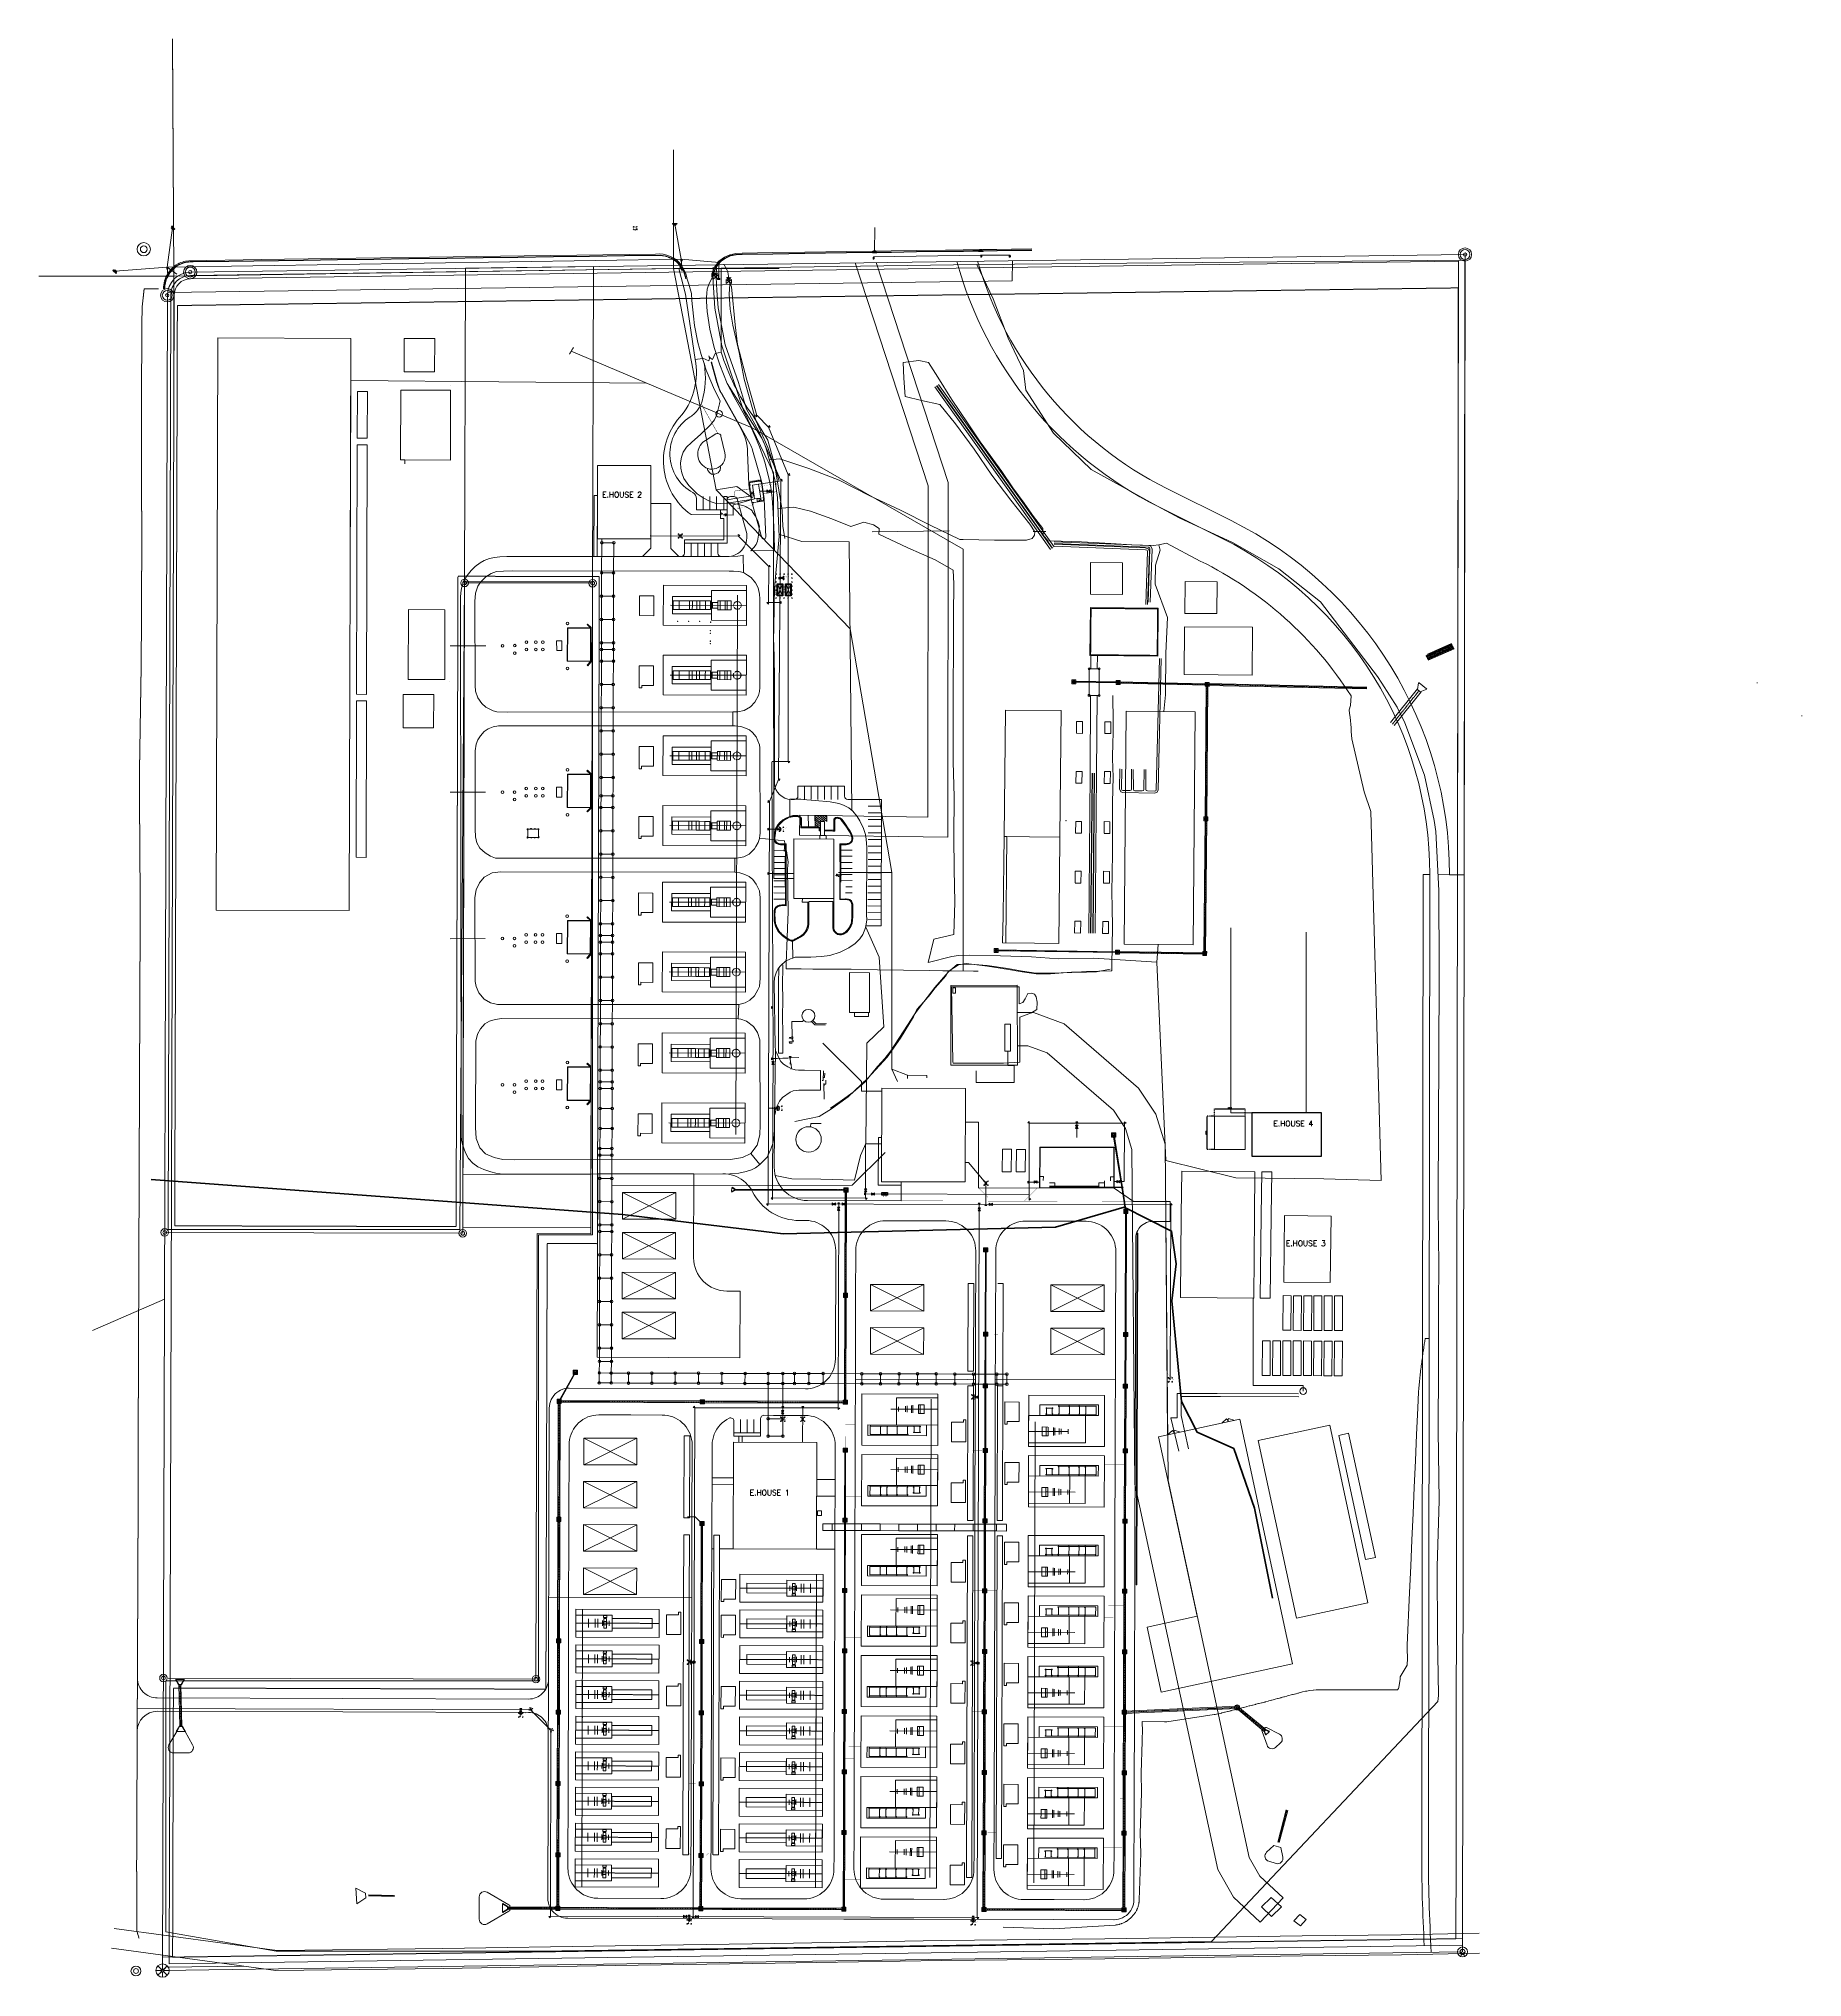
# Model space of a CAD drawing. Header units: feet. Extents: x 2383389 to 2386040, y 1992760 to 1995674.
import ezdxf
from ezdxf.enums import TextEntityAlignment as Align
from ezdxf.lldxf.tags import DXFTag

# ---------------------------------------------------------------- set-up
doc = ezdxf.new("R2010")
doc.units = ezdxf.units.FT
doc.header["$MEASUREMENT"] = 0
for name, pattern in [('CENTER2', [1.125, 0.75, -0.125, 0.125, -0.125]), ('DASHED2', [0.375, 0.25, -0.125]), ('PHANTOM', [2.5, 1.25, -0.25, 0.25, -0.25, 0.25, -0.25]), ('PHANTOM2', [1.25, 0.625, -0.125, 0.125, -0.125, 0.125, -0.125])]:
    doc.linetypes.add(name, pattern=pattern)
doc.layers.get('0').update_dxf_attribs({"lineweight": 15})
for name, color, linetype in [('0 Center Lines', 60, 'CENTER2'), ('0 Feature Lines', 90, 'Continuous'), ('CJ-TOPO-CONC', 50, 'Continuous'), ('CJ-TOPO-PIPE', 11, 'PHANTOM2'), ('CJ-TOPO-PIPE-RACK', 8, 'Continuous'), ('CJ-TOPO-ROAD', 52, 'Continuous')]:
    doc.layers.add(name, color=color, linetype=linetype)
doc.layers.add('0 Construction Lines', color=8, linetype='Continuous', transparency=0.5)
for name, color, linetype, lineweight, true_color in [('C-ANNO-PATT-ASPH', 1, 'Continuous', 0, 0xff0000), ('C-BLDG', 7, 'Continuous', 0, 0x2093fe), ('C-BLDG-RACK', 2, 'Continuous', 0, 0xffff00), ('C-BLRD', 7, 'Continuous', 0, 0xff7fbf), ('C-EQUIP-GATE', 1, 'Continuous', 0, 0xff0000), ('C-FENC', 1, 'Fence', 0, 0xff0000), ('C-PRKG-CONC', 1, 'Continuous', 0, 0xff0000), ('C-PRKG-CURB-FACE', 2, 'Continuous', 0, 0xffff00), ('C-PRKG-GRVL', 7, 'Continuous', 0, 0xadadad), ('C-PRKG-STRP', 7, 'Continuous', 0, 0xadadad), ('C-RET-WALL', 2, 'Continuous', 0, 0xffff00), ('C-SSWR-PIPE-06IN', 7, "UT-SWR6''", 0, 0x3f7f00), ('C-SSWR-PIPE-12IN', 7, "UT-SWR12''", 0, 0x3f7f00), ('C-SSWR-PIPE-PATT', 7, 'Continuous', 0, 0x3f7f00), ('C-STRM-PH01', 1, 'Continuous', 0, 0xff0000), ('C-STRM-PH02', 1, 'Continuous', 0, 0xff0000), ('C-STRM-PIPE', 7, 'Continuous', 0, 0x00cc33), ('C-STRM-PIPE-PH2', 7, 'Continuous', 0, 0x00cc33), ('C-STRM-STRC', 7, 'Continuous', 0, 0x00cc33), ('C-SWLK', 1, 'Continuous', 0, 0xff0000), ('C-TOPO-MAJR', 5, 'Continuous', 0, 0x0000ff), ('C-WATR-PIPE-02IN', 150, "UT-WATER2''", 0, 0x007fff), ('C-WATR-PIPE-10IN', 150, "UT-WATER10''", 0, 0x007fff), ('C-WATR-STRC', 150, 'Continuous', 0, 0x007fff), ('JM- Ehouse 4', 6, 'Continuous', 0, 0xff00ff), ('JM- Ehouse 5', 7, 'Continuous', 0, 0x269900), ('JM- Ehouse 6', 7, 'Continuous', 0, 0x66a672), ('JM- Mega Packs 4', 6, 'Continuous', 0, 0xff00ff), ('JM- Megapacks', 7, 'Continuous', 0, 0xffa500), ('JM-ROAD', 5, 'Continuous', 0, 0x0000ff), ('V-ANNO-PATT-GRVL', 250, 'Continuous', 0, 0x333333), ('V-BLDG', 1, 'DASHED8', 0, 0xff0000), ('V-BLDG-OTLN', 7, 'DASHED2', 0, 0x99cc00), ('V-BLDG-OVHD', 1, 'DASHED8', 0, 0xff0000), ('V-COMM-FIBR-OPTC-UNDR', 30, 'UT-FO-X', 0, 0xff7f00), ('V-ESMT-ACCS', 1, 'DASHED8', 0, 0xff0000), ('V-ESMT-DUKE PERM', 1, 'DASHED8', 0, 0xff0000), ('V-ESMT-DUKE TEMP', 7, 'DASHED8', 0, 0xadadad), ('V-ESMT-DUKE TRANS', 1, 'DASHED8', 0, 0xff0000), ('V-ESMT-NGAS', 1, 'DASHED8', 0, 0xff0000), ('V-ESMT-UTIL', 1, 'DASHED8', 0, 0xff0000), ('V-PRKG-ASPH', 2, 'DASHED4', 0, 0xffff00), ('V-PRKG-CONC', 1, 'DASHED4', 0, 0xff0000), ('V-PRKG-CURB-BACK', 7, 'DASHED4', 0, 0xadadad), ('V-PRKG-CURB-FACE', 1, 'DASHED4', 0, 0xff0000), ('V-PRKG-CURB-GUTT', 7, 'DASHED4', 0, 0xadadad), ('V-PRKG-GRVL', 7, 'DASHED4', 0, 0xadadad), ('V-PRKG-STRP', 7, 'DASHED4', 0, 0xadadad), ('V-PROP-LINE', 7, 'PHANTOM4', 0, 0x007299), ('V-PROP-MONU', 1, 'Continuous', 0, 0xff0000), ('V-PROP-SBCK', 1, 'DASHED2', 0, 0xff0000), ('V-ROAD-ASPH', 2, 'DASHED2', 0, 0xffff00), ('V-ROAD-CURB-BACK', 7, 'DASHED4', 0, 0xadadad), ('V-ROAD-CURB-FACE', 1, 'DASHED4', 0, 0xff0000), ('V-ROAD-CURB-GUTT', 7, 'DASHED4', 0, 0xadadad), ('V-SITE-CONC', 7, 'Continuous', 0, 0xffff7f), ('V-SITE-FENC', 1, 'FENCE-X', 0, 0xff0000), ('V-SITE-MSCL', 7, 'Continuous', 0, 0xffff7f), ('V-SSWR-PIPE', 200, 'UT-SWR-X', 0, 0xbf00ff), ('V-SSWR-STRC', 200, 'Continuous', 0, 0xbf00ff), ('V-STRM-PIPE', 100, 'UT-DRN-X', 0, 0x00ff3f), ('V-STRM-STRC', 100, 'Continuous', 0, 0x00ff3f), ('V-UNID-PIPE', 190, 'Continuous', 0, 0x7f00ff), ('V-UNID-TANK', 190, 'Continuous', 0, 0x7f00ff), ('V-UNID-UTIL', 190, 'Continuous', 0, 0x7f00ff), ('VG-NGAS-PIPE', 2, 'UT-GAS-X', 0, 0xffff00)]:
    doc.layers.add(name, color=color, linetype=linetype, lineweight=lineweight, true_color=true_color)
for name, color, linetype, lineweight in [('C-BLDG-SLAB', 140, 'Continuous', 0), ('C-FIRE-PIPE-06IN', 150, "UT-FIRE6''", 0), ('C-FIRE-PIPE-08IN', 150, 'UT-FIRE8', 0), ('C-FIRE-PIPE-12IN', 140, "UT-FIRE12''", 0), ('C-FIRE-STRC', 140, 'Continuous', 0), ('CJ-TOPO-CABLE-TRAY', 150, 'Continuous', 15), ('V-WATR-PIPE', 140, 'UT-WATR-X', 0), ('V-WATR-STRC', 140, 'Continuous', 0), ('VG-WATR-PIPE-10IN', 140, 'UT-WATR-X', 0), ('VG-WATR-PIPE-6IN', 140, 'UT-WATR-X', 0), ('VG-WATR-PIPE-8IN', 140, 'UT-WATR-X', 0)]:
    doc.layers.add(name, color=color, linetype=linetype, lineweight=lineweight)
doc.styles.add('_sys_ls_Arial Narrow', font='ARIALN.TTF', dxfattribs={"height": 1})
doc.styles.add('PFI_100', font='ARIALN.TTF', dxfattribs={"height": 0.03048})
doc.styles.add('S4', font='simplex', dxfattribs={"height": 0.016947})
doc.styles.add('SHR', font='simplex', dxfattribs={"width": 0.8, "height": 0.2286})
doc.styles.get("Standard").update_dxf_attribs({"font": 'romans.shx', "height": 0.1})
doc.styles.add('Text', font='romans.shx', dxfattribs={"height": 0.1})
tags = doc.linetypes.add('DASHED4', pattern=[0.1875, 0.125, -0.0625]).pattern_tags.tags
tags[6:7] = [DXFTag(74, 4), DXFTag(75, 0), DXFTag(340, '0'), DXFTag(46, 0.03937), DXFTag(50, 0.0), DXFTag(44, 0.0), DXFTag(45, 0.0)]
tags[4:5] = [DXFTag(74, 4), DXFTag(75, 0), DXFTag(340, '0'), DXFTag(46, 0.03937), DXFTag(50, 0.0), DXFTag(44, 0.0), DXFTag(45, 0.0)]
tags = doc.linetypes.add('DASHED8', pattern=[0.09375, 0.0625, -0.03125]).pattern_tags.tags
tags[6:7] = [DXFTag(74, 4), DXFTag(75, 0), DXFTag(340, '0'), DXFTag(46, 0.03937), DXFTag(50, 0.0), DXFTag(44, 0.0), DXFTag(45, 0.0)]
tags[4:5] = [DXFTag(74, 4), DXFTag(75, 0), DXFTag(340, '0'), DXFTag(46, 0.03937), DXFTag(50, 0.0), DXFTag(44, 0.0), DXFTag(45, 0.0)]
tags = doc.linetypes.add('Fence', pattern=[393.7, 393.7]).pattern_tags.tags
tags[4:5] = [DXFTag(74, 4), DXFTag(75, 0), DXFTag(340, '0'), DXFTag(46, 0.03937), DXFTag(50, 0.0), DXFTag(44, 0.0), DXFTag(45, 0.0)]
tags = doc.linetypes.add('FENCE-X', pattern='A,0.0625,-0.0625,0.0625,-0.0625,0.0625,-0.0625,0.0625,-0.0625,0.0625,-0.0625,["X",_sys_ls_Arial Narrow,S=0.1,R=0,X=0,Y=-0.04],-0.15', length=0.775).pattern_tags.tags
tags[31:32] = [DXFTag(74, 4), DXFTag(75, 0), DXFTag(340, '0'), DXFTag(46, 0.03937), DXFTag(50, 0.0), DXFTag(44, 0.0), DXFTag(45, 0.0)]
tags[20:21] = [DXFTag(74, 4), DXFTag(75, 0), DXFTag(340, '0'), DXFTag(46, 0.03937), DXFTag(50, 0.0), DXFTag(44, 0.0), DXFTag(45, 0.0)]
tags[18:19] = [DXFTag(74, 4), DXFTag(75, 0), DXFTag(340, '0'), DXFTag(46, 0.03937), DXFTag(50, 0.0), DXFTag(44, 0.0), DXFTag(45, 0.0)]
tags[16:17] = [DXFTag(74, 4), DXFTag(75, 0), DXFTag(340, '0'), DXFTag(46, 0.03937), DXFTag(50, 0.0), DXFTag(44, 0.0), DXFTag(45, 0.0)]
tags[14:15] = [DXFTag(74, 4), DXFTag(75, 0), DXFTag(340, '0'), DXFTag(46, 0.03937), DXFTag(50, 0.0), DXFTag(44, 0.0), DXFTag(45, 0.0)]
tags[12:13] = [DXFTag(74, 4), DXFTag(75, 0), DXFTag(340, '0'), DXFTag(46, 0.03937), DXFTag(50, 0.0), DXFTag(44, 0.0), DXFTag(45, 0.0)]
tags[10:11] = [DXFTag(74, 4), DXFTag(75, 0), DXFTag(340, '0'), DXFTag(46, 0.03937), DXFTag(50, 0.0), DXFTag(44, 0.0), DXFTag(45, 0.0)]
tags[8:9] = [DXFTag(74, 4), DXFTag(75, 0), DXFTag(340, '0'), DXFTag(46, 0.03937), DXFTag(50, 0.0), DXFTag(44, 0.0), DXFTag(45, 0.0)]
tags[6:7] = [DXFTag(74, 4), DXFTag(75, 0), DXFTag(340, '0'), DXFTag(46, 0.03937), DXFTag(50, 0.0), DXFTag(44, 0.0), DXFTag(45, 0.0)]
tags[4:5] = [DXFTag(74, 4), DXFTag(75, 0), DXFTag(340, '0'), DXFTag(46, 0.03937), DXFTag(50, 0.0), DXFTag(44, 0.0), DXFTag(45, 0.0)]
tags = doc.linetypes.add('PHANTOM4', pattern=[0.625, 0.3125, -0.0625, 0.0625, -0.0625, 0.0625, -0.0625]).pattern_tags.tags
tags[14:15] = [DXFTag(74, 4), DXFTag(75, 0), DXFTag(340, '0'), DXFTag(46, 0.03937), DXFTag(50, 0.0), DXFTag(44, 0.0), DXFTag(45, 0.0)]
tags[12:13] = [DXFTag(74, 4), DXFTag(75, 0), DXFTag(340, '0'), DXFTag(46, 0.03937), DXFTag(50, 0.0), DXFTag(44, 0.0), DXFTag(45, 0.0)]
tags[10:11] = [DXFTag(74, 4), DXFTag(75, 0), DXFTag(340, '0'), DXFTag(46, 0.03937), DXFTag(50, 0.0), DXFTag(44, 0.0), DXFTag(45, 0.0)]
tags[8:9] = [DXFTag(74, 4), DXFTag(75, 0), DXFTag(340, '0'), DXFTag(46, 0.03937), DXFTag(50, 0.0), DXFTag(44, 0.0), DXFTag(45, 0.0)]
tags[6:7] = [DXFTag(74, 4), DXFTag(75, 0), DXFTag(340, '0'), DXFTag(46, 0.03937), DXFTag(50, 0.0), DXFTag(44, 0.0), DXFTag(45, 0.0)]
tags[4:5] = [DXFTag(74, 4), DXFTag(75, 0), DXFTag(340, '0'), DXFTag(46, 0.03937), DXFTag(50, 0.0), DXFTag(44, 0.0), DXFTag(45, 0.0)]
tags = doc.linetypes.add('UT-DRN-X', pattern='A,0.125,-0.0625,0.125,-0.0625,0.125,-0.0625,0.125,-0.0625,0.125,-0.0625,["D",_sys_ls_Arial Narrow,S=0.1,R=0,X=0,Y=-0.04],-0.15', length=1.0875).pattern_tags.tags
tags[31:32] = [DXFTag(74, 4), DXFTag(75, 0), DXFTag(340, '0'), DXFTag(46, 0.03937), DXFTag(50, 0.0), DXFTag(44, 0.0), DXFTag(45, 0.0)]
tags[20:21] = [DXFTag(74, 4), DXFTag(75, 0), DXFTag(340, '0'), DXFTag(46, 0.03937), DXFTag(50, 0.0), DXFTag(44, 0.0), DXFTag(45, 0.0)]
tags[18:19] = [DXFTag(74, 4), DXFTag(75, 0), DXFTag(340, '0'), DXFTag(46, 0.03937), DXFTag(50, 0.0), DXFTag(44, 0.0), DXFTag(45, 0.0)]
tags[16:17] = [DXFTag(74, 4), DXFTag(75, 0), DXFTag(340, '0'), DXFTag(46, 0.03937), DXFTag(50, 0.0), DXFTag(44, 0.0), DXFTag(45, 0.0)]
tags[14:15] = [DXFTag(74, 4), DXFTag(75, 0), DXFTag(340, '0'), DXFTag(46, 0.03937), DXFTag(50, 0.0), DXFTag(44, 0.0), DXFTag(45, 0.0)]
tags[12:13] = [DXFTag(74, 4), DXFTag(75, 0), DXFTag(340, '0'), DXFTag(46, 0.03937), DXFTag(50, 0.0), DXFTag(44, 0.0), DXFTag(45, 0.0)]
tags[10:11] = [DXFTag(74, 4), DXFTag(75, 0), DXFTag(340, '0'), DXFTag(46, 0.03937), DXFTag(50, 0.0), DXFTag(44, 0.0), DXFTag(45, 0.0)]
tags[8:9] = [DXFTag(74, 4), DXFTag(75, 0), DXFTag(340, '0'), DXFTag(46, 0.03937), DXFTag(50, 0.0), DXFTag(44, 0.0), DXFTag(45, 0.0)]
tags[6:7] = [DXFTag(74, 4), DXFTag(75, 0), DXFTag(340, '0'), DXFTag(46, 0.03937), DXFTag(50, 0.0), DXFTag(44, 0.0), DXFTag(45, 0.0)]
tags[4:5] = [DXFTag(74, 4), DXFTag(75, 0), DXFTag(340, '0'), DXFTag(46, 0.03937), DXFTag(50, 0.0), DXFTag(44, 0.0), DXFTag(45, 0.0)]
tags = doc.linetypes.add("UT-FIRE12''", pattern='A,1.25,-0.05,["12\'\'F",_sys_ls_Arial Narrow,S=0.1,R=0,X=-0.05,Y=-0.04],-0.2', length=1.5).pattern_tags.tags
tags[15:16] = [DXFTag(74, 4), DXFTag(75, 0), DXFTag(340, '0'), DXFTag(46, 0.03937), DXFTag(50, 0.0), DXFTag(44, 0.0), DXFTag(45, 0.0)]
tags[4:5] = [DXFTag(74, 4), DXFTag(75, 0), DXFTag(340, '0'), DXFTag(46, 0.03937), DXFTag(50, 0.0), DXFTag(44, 0.0), DXFTag(45, 0.0)]
tags = doc.linetypes.add("UT-FIRE6''", pattern='A,1.25,-0.05,["6\'\'F",_sys_ls_Arial Narrow,S=0.1,R=0,X=-0.025,Y=-0.04],-0.2', length=1.5).pattern_tags.tags
tags[15:16] = [DXFTag(74, 4), DXFTag(75, 0), DXFTag(340, '0'), DXFTag(46, 0.03937), DXFTag(50, 0.0), DXFTag(44, 0.0), DXFTag(45, 0.0)]
tags[4:5] = [DXFTag(74, 4), DXFTag(75, 0), DXFTag(340, '0'), DXFTag(46, 0.03937), DXFTag(50, 0.0), DXFTag(44, 0.0), DXFTag(45, 0.0)]
tags = doc.linetypes.add('UT-FIRE8', pattern='A,1.25,-0.05,["8\'\'F",_sys_ls_Arial Narrow,S=0.1,R=0,X=-0.025,Y=-0.04],-0.2', length=1.5).pattern_tags.tags
tags[15:16] = [DXFTag(74, 4), DXFTag(75, 0), DXFTag(340, '0'), DXFTag(46, 0.03937), DXFTag(50, 0.0), DXFTag(44, 0.0), DXFTag(45, 0.0)]
tags[4:5] = [DXFTag(74, 4), DXFTag(75, 0), DXFTag(340, '0'), DXFTag(46, 0.03937), DXFTag(50, 0.0), DXFTag(44, 0.0), DXFTag(45, 0.0)]
tags = doc.linetypes.add('UT-FO-X', pattern='A,0.125,-0.0625,0.125,-0.0625,0.125,-0.0625,0.125,-0.0625,0.125,-0.0625,["FO",_sys_ls_Arial Narrow,S=0.1,R=0,X=-0.025,Y=-0.04],-0.25', length=1.1875).pattern_tags.tags
tags[31:32] = [DXFTag(74, 4), DXFTag(75, 0), DXFTag(340, '0'), DXFTag(46, 0.03937), DXFTag(50, 0.0), DXFTag(44, 0.0), DXFTag(45, 0.0)]
tags[20:21] = [DXFTag(74, 4), DXFTag(75, 0), DXFTag(340, '0'), DXFTag(46, 0.03937), DXFTag(50, 0.0), DXFTag(44, 0.0), DXFTag(45, 0.0)]
tags[18:19] = [DXFTag(74, 4), DXFTag(75, 0), DXFTag(340, '0'), DXFTag(46, 0.03937), DXFTag(50, 0.0), DXFTag(44, 0.0), DXFTag(45, 0.0)]
tags[16:17] = [DXFTag(74, 4), DXFTag(75, 0), DXFTag(340, '0'), DXFTag(46, 0.03937), DXFTag(50, 0.0), DXFTag(44, 0.0), DXFTag(45, 0.0)]
tags[14:15] = [DXFTag(74, 4), DXFTag(75, 0), DXFTag(340, '0'), DXFTag(46, 0.03937), DXFTag(50, 0.0), DXFTag(44, 0.0), DXFTag(45, 0.0)]
tags[12:13] = [DXFTag(74, 4), DXFTag(75, 0), DXFTag(340, '0'), DXFTag(46, 0.03937), DXFTag(50, 0.0), DXFTag(44, 0.0), DXFTag(45, 0.0)]
tags[10:11] = [DXFTag(74, 4), DXFTag(75, 0), DXFTag(340, '0'), DXFTag(46, 0.03937), DXFTag(50, 0.0), DXFTag(44, 0.0), DXFTag(45, 0.0)]
tags[8:9] = [DXFTag(74, 4), DXFTag(75, 0), DXFTag(340, '0'), DXFTag(46, 0.03937), DXFTag(50, 0.0), DXFTag(44, 0.0), DXFTag(45, 0.0)]
tags[6:7] = [DXFTag(74, 4), DXFTag(75, 0), DXFTag(340, '0'), DXFTag(46, 0.03937), DXFTag(50, 0.0), DXFTag(44, 0.0), DXFTag(45, 0.0)]
tags[4:5] = [DXFTag(74, 4), DXFTag(75, 0), DXFTag(340, '0'), DXFTag(46, 0.03937), DXFTag(50, 0.0), DXFTag(44, 0.0), DXFTag(45, 0.0)]
tags = doc.linetypes.add('UT-GAS-X', pattern='A,0.125,-0.0625,0.125,-0.0625,0.125,-0.0625,0.125,-0.0625,0.125,-0.0625,["G",_sys_ls_Arial Narrow,S=0.1,R=0,X=0,Y=-0.04],-0.15', length=1.0875).pattern_tags.tags
tags[31:32] = [DXFTag(74, 4), DXFTag(75, 0), DXFTag(340, '0'), DXFTag(46, 0.03937), DXFTag(50, 0.0), DXFTag(44, 0.0), DXFTag(45, 0.0)]
tags[20:21] = [DXFTag(74, 4), DXFTag(75, 0), DXFTag(340, '0'), DXFTag(46, 0.03937), DXFTag(50, 0.0), DXFTag(44, 0.0), DXFTag(45, 0.0)]
tags[18:19] = [DXFTag(74, 4), DXFTag(75, 0), DXFTag(340, '0'), DXFTag(46, 0.03937), DXFTag(50, 0.0), DXFTag(44, 0.0), DXFTag(45, 0.0)]
tags[16:17] = [DXFTag(74, 4), DXFTag(75, 0), DXFTag(340, '0'), DXFTag(46, 0.03937), DXFTag(50, 0.0), DXFTag(44, 0.0), DXFTag(45, 0.0)]
tags[14:15] = [DXFTag(74, 4), DXFTag(75, 0), DXFTag(340, '0'), DXFTag(46, 0.03937), DXFTag(50, 0.0), DXFTag(44, 0.0), DXFTag(45, 0.0)]
tags[12:13] = [DXFTag(74, 4), DXFTag(75, 0), DXFTag(340, '0'), DXFTag(46, 0.03937), DXFTag(50, 0.0), DXFTag(44, 0.0), DXFTag(45, 0.0)]
tags[10:11] = [DXFTag(74, 4), DXFTag(75, 0), DXFTag(340, '0'), DXFTag(46, 0.03937), DXFTag(50, 0.0), DXFTag(44, 0.0), DXFTag(45, 0.0)]
tags[8:9] = [DXFTag(74, 4), DXFTag(75, 0), DXFTag(340, '0'), DXFTag(46, 0.03937), DXFTag(50, 0.0), DXFTag(44, 0.0), DXFTag(45, 0.0)]
tags[6:7] = [DXFTag(74, 4), DXFTag(75, 0), DXFTag(340, '0'), DXFTag(46, 0.03937), DXFTag(50, 0.0), DXFTag(44, 0.0), DXFTag(45, 0.0)]
tags[4:5] = [DXFTag(74, 4), DXFTag(75, 0), DXFTag(340, '0'), DXFTag(46, 0.03937), DXFTag(50, 0.0), DXFTag(44, 0.0), DXFTag(45, 0.0)]
tags = doc.linetypes.add('UT-SWR-X', pattern='A,0.125,-0.0625,0.125,-0.0625,0.125,-0.0625,0.125,-0.0625,0.125,-0.0625,["SS",_sys_ls_Arial Narrow,S=0.1,R=0,X=-0.025,Y=-0.04],-0.18', length=1.1175).pattern_tags.tags
tags[31:32] = [DXFTag(74, 4), DXFTag(75, 0), DXFTag(340, '0'), DXFTag(46, 0.03937), DXFTag(50, 0.0), DXFTag(44, 0.0), DXFTag(45, 0.0)]
tags[20:21] = [DXFTag(74, 4), DXFTag(75, 0), DXFTag(340, '0'), DXFTag(46, 0.03937), DXFTag(50, 0.0), DXFTag(44, 0.0), DXFTag(45, 0.0)]
tags[18:19] = [DXFTag(74, 4), DXFTag(75, 0), DXFTag(340, '0'), DXFTag(46, 0.03937), DXFTag(50, 0.0), DXFTag(44, 0.0), DXFTag(45, 0.0)]
tags[16:17] = [DXFTag(74, 4), DXFTag(75, 0), DXFTag(340, '0'), DXFTag(46, 0.03937), DXFTag(50, 0.0), DXFTag(44, 0.0), DXFTag(45, 0.0)]
tags[14:15] = [DXFTag(74, 4), DXFTag(75, 0), DXFTag(340, '0'), DXFTag(46, 0.03937), DXFTag(50, 0.0), DXFTag(44, 0.0), DXFTag(45, 0.0)]
tags[12:13] = [DXFTag(74, 4), DXFTag(75, 0), DXFTag(340, '0'), DXFTag(46, 0.03937), DXFTag(50, 0.0), DXFTag(44, 0.0), DXFTag(45, 0.0)]
tags[10:11] = [DXFTag(74, 4), DXFTag(75, 0), DXFTag(340, '0'), DXFTag(46, 0.03937), DXFTag(50, 0.0), DXFTag(44, 0.0), DXFTag(45, 0.0)]
tags[8:9] = [DXFTag(74, 4), DXFTag(75, 0), DXFTag(340, '0'), DXFTag(46, 0.03937), DXFTag(50, 0.0), DXFTag(44, 0.0), DXFTag(45, 0.0)]
tags[6:7] = [DXFTag(74, 4), DXFTag(75, 0), DXFTag(340, '0'), DXFTag(46, 0.03937), DXFTag(50, 0.0), DXFTag(44, 0.0), DXFTag(45, 0.0)]
tags[4:5] = [DXFTag(74, 4), DXFTag(75, 0), DXFTag(340, '0'), DXFTag(46, 0.03937), DXFTag(50, 0.0), DXFTag(44, 0.0), DXFTag(45, 0.0)]
tags = doc.linetypes.add("UT-SWR12''", pattern='A,1.25,-0.1,["12\'\' SS",_sys_ls_Arial Narrow,S=0.1,R=0,X=-0.09,Y=-0.04],-0.325', length=1.675).pattern_tags.tags
tags[15:16] = [DXFTag(74, 4), DXFTag(75, 0), DXFTag(340, '0'), DXFTag(46, 0.03937), DXFTag(50, 0.0), DXFTag(44, 0.0), DXFTag(45, 0.0)]
tags[4:5] = [DXFTag(74, 4), DXFTag(75, 0), DXFTag(340, '0'), DXFTag(46, 0.03937), DXFTag(50, 0.0), DXFTag(44, 0.0), DXFTag(45, 0.0)]
tags = doc.linetypes.add("UT-SWR6''", pattern='A,1.25,-0.1,["6\'\' SS",_sys_ls_Arial Narrow,S=0.1,R=0,X=-0.08,Y=-0.04],-0.25', length=1.6).pattern_tags.tags
tags[15:16] = [DXFTag(74, 4), DXFTag(75, 0), DXFTag(340, '0'), DXFTag(46, 0.03937), DXFTag(50, 0.0), DXFTag(44, 0.0), DXFTag(45, 0.0)]
tags[4:5] = [DXFTag(74, 4), DXFTag(75, 0), DXFTag(340, '0'), DXFTag(46, 0.03937), DXFTag(50, 0.0), DXFTag(44, 0.0), DXFTag(45, 0.0)]
tags = doc.linetypes.add("UT-WATER1.5''", pattern='A,1.25,-0.05,["1.5\'\'W",_sys_ls_Arial Narrow,S=0.1,R=0,X=-0.009,Y=-0.04],-0.4', length=1.7).pattern_tags.tags
tags[15:16] = [DXFTag(74, 4), DXFTag(75, 0), DXFTag(340, '0'), DXFTag(46, 0.03937), DXFTag(50, 0.0), DXFTag(44, 0.0), DXFTag(45, 0.0)]
tags[4:5] = [DXFTag(74, 4), DXFTag(75, 0), DXFTag(340, '0'), DXFTag(46, 0.03937), DXFTag(50, 0.0), DXFTag(44, 0.0), DXFTag(45, 0.0)]
tags = doc.linetypes.add("UT-WATER10''", pattern='A,1.25,-0.05,["10\'\'W",_sys_ls_Arial Narrow,S=0.1,R=0,X=-0.025,Y=-0.04],-0.3', length=1.6).pattern_tags.tags
tags[15:16] = [DXFTag(74, 4), DXFTag(75, 0), DXFTag(340, '0'), DXFTag(46, 0.03937), DXFTag(50, 0.0), DXFTag(44, 0.0), DXFTag(45, 0.0)]
tags[4:5] = [DXFTag(74, 4), DXFTag(75, 0), DXFTag(340, '0'), DXFTag(46, 0.03937), DXFTag(50, 0.0), DXFTag(44, 0.0), DXFTag(45, 0.0)]
tags = doc.linetypes.add("UT-WATER2''", pattern='A,1.25,-0.05,["2\'\'W",_sys_ls_Arial Narrow,S=0.1,R=0,X=-0.025,Y=-0.04],-0.2', length=1.5).pattern_tags.tags
tags[15:16] = [DXFTag(74, 4), DXFTag(75, 0), DXFTag(340, '0'), DXFTag(46, 0.03937), DXFTag(50, 0.0), DXFTag(44, 0.0), DXFTag(45, 0.0)]
tags[4:5] = [DXFTag(74, 4), DXFTag(75, 0), DXFTag(340, '0'), DXFTag(46, 0.03937), DXFTag(50, 0.0), DXFTag(44, 0.0), DXFTag(45, 0.0)]
tags = doc.linetypes.add("UT-WATER8''", pattern='A,1.25,-0.1,["8\'\'W",_sys_ls_Arial Narrow,S=0.1,R=0,X=-0.025,Y=-0.04],-0.2', length=1.55).pattern_tags.tags
tags[15:16] = [DXFTag(74, 4), DXFTag(75, 0), DXFTag(340, '0'), DXFTag(46, 0.03937), DXFTag(50, 0.0), DXFTag(44, 0.0), DXFTag(45, 0.0)]
tags[4:5] = [DXFTag(74, 4), DXFTag(75, 0), DXFTag(340, '0'), DXFTag(46, 0.03937), DXFTag(50, 0.0), DXFTag(44, 0.0), DXFTag(45, 0.0)]
tags = doc.linetypes.add('UT-WATR-X', pattern='A,0.125,-0.0625,0.125,-0.0625,0.125,-0.0625,0.125,-0.0625,0.125,-0.0625,["W",_sys_ls_Arial Narrow,S=0.1,R=0,X=-0.01,Y=-0.04],-0.15', length=1.0875).pattern_tags.tags
tags[31:32] = [DXFTag(74, 4), DXFTag(75, 0), DXFTag(340, '0'), DXFTag(46, 0.03937), DXFTag(50, 0.0), DXFTag(44, 0.0), DXFTag(45, 0.0)]
tags[20:21] = [DXFTag(74, 4), DXFTag(75, 0), DXFTag(340, '0'), DXFTag(46, 0.03937), DXFTag(50, 0.0), DXFTag(44, 0.0), DXFTag(45, 0.0)]
tags[18:19] = [DXFTag(74, 4), DXFTag(75, 0), DXFTag(340, '0'), DXFTag(46, 0.03937), DXFTag(50, 0.0), DXFTag(44, 0.0), DXFTag(45, 0.0)]
tags[16:17] = [DXFTag(74, 4), DXFTag(75, 0), DXFTag(340, '0'), DXFTag(46, 0.03937), DXFTag(50, 0.0), DXFTag(44, 0.0), DXFTag(45, 0.0)]
tags[14:15] = [DXFTag(74, 4), DXFTag(75, 0), DXFTag(340, '0'), DXFTag(46, 0.03937), DXFTag(50, 0.0), DXFTag(44, 0.0), DXFTag(45, 0.0)]
tags[12:13] = [DXFTag(74, 4), DXFTag(75, 0), DXFTag(340, '0'), DXFTag(46, 0.03937), DXFTag(50, 0.0), DXFTag(44, 0.0), DXFTag(45, 0.0)]
tags[10:11] = [DXFTag(74, 4), DXFTag(75, 0), DXFTag(340, '0'), DXFTag(46, 0.03937), DXFTag(50, 0.0), DXFTag(44, 0.0), DXFTag(45, 0.0)]
tags[8:9] = [DXFTag(74, 4), DXFTag(75, 0), DXFTag(340, '0'), DXFTag(46, 0.03937), DXFTag(50, 0.0), DXFTag(44, 0.0), DXFTag(45, 0.0)]
tags[6:7] = [DXFTag(74, 4), DXFTag(75, 0), DXFTag(340, '0'), DXFTag(46, 0.03937), DXFTag(50, 0.0), DXFTag(44, 0.0), DXFTag(45, 0.0)]
tags[4:5] = [DXFTag(74, 4), DXFTag(75, 0), DXFTag(340, '0'), DXFTag(46, 0.03937), DXFTag(50, 0.0), DXFTag(44, 0.0), DXFTag(45, 0.0)]
doc.dimstyles.get("Standard").update_dxf_attribs({"dimtxt": 0.1, "dimasz": 0.05, "dimexe": 0, "dimexo": 0, "dimgap": 0.09, "dimtad": 1, "dimdec": 4, "dimzin": 0, "dimdsep": 46, "dimtxsty": 'Standard', "dimcen": 0.09, "dimclrd": 256, "dimclre": 256, "dimclrt": 256, "dimadec": 0, "dimazin": 0, "dimtfac": 1, "dimtdec": 4, "dimtofl": 0, "dimtmove": 0, "dimatfit": 3, "dimfxl": 1, "dimtolj": 1, "dimtzin": 0, "dimarcsym": 0})

# ---------------------------------------------------------------- blocks, each defined once
blk = doc.blocks.new('*U50')
at = {"lineweight": 5}
blk.add_circle((0, 0), 0.2, dxfattribs=at)
blk = doc.blocks.new('*U51')
at = {"color": 0, "linetype": 'ByBlock', "lineweight": -2, "transparency": 16777216}
for p, rotation in [((5090.7, 4993.5), 90), ((5090.9, 4995), 74.99999999999999), ((5090.9, 4992), 105), ((5091.4, 4996.4), 59.99999999999999), ((5091.4, 4990.6), 120), ((5092.4, 4997.6), 45.00000000000001), ((5092.4, 4989.4), 134.9999999999999), ((5093.6, 4998.5), 30), ((5093.6, 4988.4), 150), ((5095, 4999.1), 15), ((5095, 4987.9), 164.9999999999999), ((5096.5, 4987.7), 180), ((5098, 4999.1), 344.9999999999998), ((5098, 4987.9), 194.9999999999999), ((5099.4, 4998.5), 329.9999999999999), ((5099.4, 4988.4), 210), ((5100.6, 4997.6), 314.9999999999999), ((5100.6, 4989.4), 225), ((5101.5, 4996.4), 300.0000000000001), ((5101.5, 4990.6), 240), ((5102.1, 4995), 285), ((5102.1, 4992), 255), ((5102.3, 4993.5), 269.9999999999999)]:
    blk.add_blockref('*U50', p, dxfattribs=dict(at, rotation=rotation))
blk.add_blockref('*U50', (5096.5, 4999.2), dxfattribs=at)
blk = doc.blocks.new('*U52')
at = {"lineweight": 5}
blk.add_circle((0, 0), 0.2, dxfattribs=at)
blk = doc.blocks.new('*U53')
at = {"color": 0, "linetype": 'ByBlock', "lineweight": -2, "transparency": 16777216}
for p, rotation in [((5090.7, 4993.5), 90), ((5090.9, 4995), 74.99999999999999), ((5090.9, 4992), 105), ((5091.4, 4996.4), 59.99999999999999), ((5091.4, 4990.6), 120), ((5092.4, 4997.6), 45.00000000000001), ((5092.4, 4989.4), 134.9999999999999), ((5093.6, 4998.5), 30), ((5093.6, 4988.4), 150), ((5095, 4999.1), 15), ((5095, 4987.9), 164.9999999999999), ((5096.5, 4987.7), 180), ((5098, 4999.1), 344.9999999999998), ((5098, 4987.9), 194.9999999999999), ((5099.4, 4998.5), 329.9999999999999), ((5099.4, 4988.4), 210), ((5100.6, 4997.6), 314.9999999999999), ((5100.6, 4989.4), 225), ((5101.5, 4996.4), 300.0000000000001), ((5101.5, 4990.6), 240), ((5102.1, 4995), 285), ((5102.1, 4992), 255), ((5102.3, 4993.5), 269.9999999999999)]:
    blk.add_blockref('*U52', p, dxfattribs=dict(at, rotation=rotation))
blk.add_blockref('*U52', (5096.5, 4999.2), dxfattribs=at)
blk = doc.blocks.new('*U38')
at = {"lineweight": 5}
blk.add_circle((0, 0), 0.2, dxfattribs=at)
blk = doc.blocks.new('*U39')
at = {"color": 0, "linetype": 'ByBlock', "lineweight": -2, "transparency": 16777216}
for p, rotation in [((5090.7, 4993.5), 90), ((5090.9, 4995), 74.99999999999999), ((5090.9, 4992), 105), ((5091.4, 4996.4), 59.99999999999999), ((5091.4, 4990.6), 120), ((5092.4, 4997.6), 45.00000000000001), ((5092.4, 4989.4), 134.9999999999999), ((5093.6, 4998.5), 30), ((5093.6, 4988.4), 150), ((5095, 4999.1), 15), ((5095, 4987.9), 164.9999999999999), ((5096.5, 4987.7), 180), ((5098, 4999.1), 344.9999999999998), ((5098, 4987.9), 194.9999999999999), ((5099.4, 4998.5), 329.9999999999999), ((5099.4, 4988.4), 210), ((5100.6, 4997.6), 314.9999999999999), ((5100.6, 4989.4), 225), ((5101.5, 4996.4), 300.0000000000001), ((5101.5, 4990.6), 240), ((5102.1, 4995), 285), ((5102.1, 4992), 255), ((5102.3, 4993.5), 269.9999999999999)]:
    blk.add_blockref('*U38', p, dxfattribs=dict(at, rotation=rotation))
blk.add_blockref('*U38', (5096.5, 4999.2), dxfattribs=at)
blk = doc.blocks.new('*U40')
at = {"lineweight": 5}
blk.add_circle((0, 0), 0.2, dxfattribs=at)
blk = doc.blocks.new('*U41')
at = {"color": 0, "linetype": 'ByBlock', "lineweight": -2, "transparency": 16777216}
for p, rotation in [((5090.7, 4993.5), 90), ((5090.9, 4995), 74.99999999999999), ((5090.9, 4992), 105), ((5091.4, 4996.4), 59.99999999999999), ((5091.4, 4990.6), 120), ((5092.4, 4997.6), 45.00000000000001), ((5092.4, 4989.4), 134.9999999999999), ((5093.6, 4998.5), 30), ((5093.6, 4988.4), 150), ((5095, 4999.1), 15), ((5095, 4987.9), 164.9999999999999), ((5096.5, 4987.7), 180), ((5098, 4999.1), 344.9999999999998), ((5098, 4987.9), 194.9999999999999), ((5099.4, 4998.5), 329.9999999999999), ((5099.4, 4988.4), 210), ((5100.6, 4997.6), 314.9999999999999), ((5100.6, 4989.4), 225), ((5101.5, 4996.4), 300.0000000000001), ((5101.5, 4990.6), 240), ((5102.1, 4995), 285), ((5102.1, 4992), 255), ((5102.3, 4993.5), 269.9999999999999)]:
    blk.add_blockref('*U40', p, dxfattribs=dict(at, rotation=rotation))
blk.add_blockref('*U40', (5096.5, 4999.2), dxfattribs=at)
blk = doc.blocks.new('*U42')
at = {"lineweight": 5}
blk.add_circle((0, 0), 0.2, dxfattribs=at)
blk = doc.blocks.new('*U43')
at = {"color": 0, "linetype": 'ByBlock', "lineweight": -2, "transparency": 16777216}
for p, rotation in [((5090.7, 4993.5), 90), ((5090.9, 4995), 74.99999999999999), ((5090.9, 4992), 105), ((5091.4, 4996.4), 59.99999999999999), ((5091.4, 4990.6), 120), ((5092.4, 4997.6), 45.00000000000001), ((5092.4, 4989.4), 134.9999999999999), ((5093.6, 4998.5), 30), ((5093.6, 4988.4), 150), ((5095, 4999.1), 15), ((5095, 4987.9), 164.9999999999999), ((5096.5, 4987.7), 180), ((5098, 4999.1), 344.9999999999998), ((5098, 4987.9), 194.9999999999999), ((5099.4, 4998.5), 329.9999999999999), ((5099.4, 4988.4), 210), ((5100.6, 4997.6), 314.9999999999999), ((5100.6, 4989.4), 225), ((5101.5, 4996.4), 300.0000000000001), ((5101.5, 4990.6), 240), ((5102.1, 4995), 285), ((5102.1, 4992), 255), ((5102.3, 4993.5), 269.9999999999999)]:
    blk.add_blockref('*U42', p, dxfattribs=dict(at, rotation=rotation))
blk.add_blockref('*U42', (5096.5, 4999.2), dxfattribs=at)
blk = doc.blocks.new('*U44')
at = {"lineweight": 5}
blk.add_circle((0, 0), 0.2, dxfattribs=at)
blk = doc.blocks.new('*U45')
at = {"color": 0, "linetype": 'ByBlock', "lineweight": -2, "transparency": 16777216}
for p, rotation in [((5090.7, 4993.5), 90), ((5090.9, 4995), 74.99999999999999), ((5090.9, 4992), 105), ((5091.4, 4996.4), 59.99999999999999), ((5091.4, 4990.6), 120), ((5092.4, 4997.6), 45.00000000000001), ((5092.4, 4989.4), 134.9999999999999), ((5093.6, 4998.5), 30), ((5093.6, 4988.4), 150), ((5095, 4999.1), 15), ((5095, 4987.9), 164.9999999999999), ((5096.5, 4987.7), 180), ((5098, 4999.1), 344.9999999999998), ((5098, 4987.9), 194.9999999999999), ((5099.4, 4998.5), 329.9999999999999), ((5099.4, 4988.4), 210), ((5100.6, 4997.6), 314.9999999999999), ((5100.6, 4989.4), 225), ((5101.5, 4996.4), 300.0000000000001), ((5101.5, 4990.6), 240), ((5102.1, 4995), 285), ((5102.1, 4992), 255), ((5102.3, 4993.5), 269.9999999999999)]:
    blk.add_blockref('*U44', p, dxfattribs=dict(at, rotation=rotation))
blk.add_blockref('*U44', (5096.5, 4999.2), dxfattribs=at)
blk = doc.blocks.new('*U46')
at = {"lineweight": 5}
blk.add_circle((0, 0), 0.2, dxfattribs=at)
blk = doc.blocks.new('*U47')
at = {"color": 0, "linetype": 'ByBlock', "lineweight": -2, "transparency": 16777216}
for p, rotation in [((5090.7, 4993.5), 90), ((5090.9, 4995), 74.99999999999999), ((5090.9, 4992), 105), ((5091.4, 4996.4), 59.99999999999999), ((5091.4, 4990.6), 120), ((5092.4, 4997.6), 45.00000000000001), ((5092.4, 4989.4), 134.9999999999999), ((5093.6, 4998.5), 30), ((5093.6, 4988.4), 150), ((5095, 4999.1), 15), ((5095, 4987.9), 164.9999999999999), ((5096.5, 4987.7), 180), ((5098, 4999.1), 344.9999999999998), ((5098, 4987.9), 194.9999999999999), ((5099.4, 4998.5), 329.9999999999999), ((5099.4, 4988.4), 210), ((5100.6, 4997.6), 314.9999999999999), ((5100.6, 4989.4), 225), ((5101.5, 4996.4), 300.0000000000001), ((5101.5, 4990.6), 240), ((5102.1, 4995), 285), ((5102.1, 4992), 255), ((5102.3, 4993.5), 269.9999999999999)]:
    blk.add_blockref('*U46', p, dxfattribs=dict(at, rotation=rotation))
blk.add_blockref('*U46', (5096.5, 4999.2), dxfattribs=at)
blk = doc.blocks.new('*U48')
at = {"lineweight": 5}
blk.add_circle((0, 0), 0.2, dxfattribs=at)
blk = doc.blocks.new('*U49')
at = {"color": 0, "linetype": 'ByBlock', "lineweight": -2, "transparency": 16777216}
for p, rotation in [((5090.7, 4993.5), 90), ((5090.9, 4995), 74.99999999999999), ((5090.9, 4992), 105), ((5091.4, 4996.4), 59.99999999999999), ((5091.4, 4990.6), 120), ((5092.4, 4997.6), 45.00000000000001), ((5092.4, 4989.4), 134.9999999999999), ((5093.6, 4998.5), 30), ((5093.6, 4988.4), 150), ((5095, 4999.1), 15), ((5095, 4987.9), 164.9999999999999), ((5096.5, 4987.7), 180), ((5098, 4999.1), 344.9999999999998), ((5098, 4987.9), 194.9999999999999), ((5099.4, 4998.5), 329.9999999999999), ((5099.4, 4988.4), 210), ((5100.6, 4997.6), 314.9999999999999), ((5100.6, 4989.4), 225), ((5101.5, 4996.4), 300.0000000000001), ((5101.5, 4990.6), 240), ((5102.1, 4995), 285), ((5102.1, 4992), 255), ((5102.3, 4993.5), 269.9999999999999)]:
    blk.add_blockref('*U48', p, dxfattribs=dict(at, rotation=rotation))
blk.add_blockref('*U48', (5096.5, 4999.2), dxfattribs=at)
blk = doc.blocks.new('*D59')
at = {"layer": 'CJ-TOPO-PIPE-RACK', "linetype": 'PHANTOM', "lineweight": -2, "transparency": 16777216}
for p, q in [((2385156.9, 1994054.4), (2385156.9, 1994065.5)), ((2385202.9, 1994054.4), (2385202.9, 1994065.5))]:
    blk.add_line(p, q, dxfattribs=at)
at = {"layer": 'CJ-TOPO-PIPE-RACK', "lineweight": -2, "transparency": 16777216}
blk.add_line((2385157.4, 1994065.5), (2385202.4, 1994065.5), dxfattribs=at)
at = {"layer": 'CJ-TOPO-PIPE-RACK', "lineweight": 5, "transparency": 16777216}
for points in [[(2385157.4, 1994065.6), (2385157.4, 1994065.4), (2385156.9, 1994065.5)], [(2385202.4, 1994065.6), (2385202.4, 1994065.4), (2385202.9, 1994065.5)]]:
    blk.add_solid(points, dxfattribs=at)
at = {"layer": 'Defpoints', "color": 0, "lineweight": 5, "transparency": 16777216}
for p in [(2385202.9, 1994065.5), (2385156.9, 1994054.4), (2385202.9, 1994054.4)]:
    blk.add_point(p, dxfattribs=at)
at = {"layer": 'CJ-TOPO-PIPE-RACK', "lineweight": 5, "transparency": 16777216, "insert": (2385179.9, 1994066.9), "char_height": 1, "attachment_point": 5}
blk.add_mtext('\\A1;46.0000', dxfattribs=at)
blk = doc.blocks.new('*D60')
at = {"layer": 'CJ-TOPO-PIPE-RACK', "linetype": 'PHANTOM', "lineweight": -2, "transparency": 16777216}
for p, q in [((2385156.9, 1994054.4), (2385145.6, 1994054.4)), ((2385156.9, 1994004.4), (2385145.6, 1994004.4))]:
    blk.add_line(p, q, dxfattribs=at)
at = {"layer": 'CJ-TOPO-PIPE-RACK', "lineweight": -2, "transparency": 16777216}
blk.add_line((2385145.6, 1994053.9), (2385145.6, 1994004.9), dxfattribs=at)
at = {"layer": 'CJ-TOPO-PIPE-RACK', "lineweight": 5, "transparency": 16777216}
for points in [[(2385145.5, 1994053.9), (2385145.7, 1994053.9), (2385145.6, 1994054.4)], [(2385145.5, 1994004.9), (2385145.7, 1994004.9), (2385145.6, 1994004.4)]]:
    blk.add_solid(points, dxfattribs=at)
at = {"layer": 'Defpoints', "color": 0, "lineweight": 5, "transparency": 16777216}
for p in [(2385156.9, 1994054.4), (2385145.6, 1994004.4), (2385156.9, 1994004.4)]:
    blk.add_point(p, dxfattribs=at)
at = {"layer": 'CJ-TOPO-PIPE-RACK', "lineweight": 5, "transparency": 16777216, "insert": (2385144.2, 1994029.4), "char_height": 1, "attachment_point": 5, "rotation": 90}
blk.add_mtext('\\A1;50.0000', dxfattribs=at)

msp = doc.modelspace()

# ---------------------------------------------------------------- linework, layer by layer
at = {"color": 7}
for p, q in [((2384235.64962, 1994870.92763, 4.5), (2384235.78234, 1994916.42744, 4.5)), ((2384235.78234, 1994916.42744, 4.5), (2384253.78226, 1994916.37494, 4.5)), ((2384253.64954, 1994870.87513, 4.5), (2384253.78226, 1994916.37494, 4.5)), ((2384235.54753, 1994835.92778, 4.5), (2384235.64962, 1994870.92763, 4.5)), ((2384235.64962, 1994870.92763, 4.5), (2384253.64954, 1994870.87513, 4.5)), ((2384253.54745, 1994835.87528, 4.5), (2384253.64954, 1994870.87513, 4.5)), ((2384235.44544, 1994800.92793, 4.5), (2384235.54753, 1994835.92778, 4.5)), ((2384235.54753, 1994835.92778, 4.5), (2384253.54745, 1994835.87528, 4.5)), ((2384253.44536, 1994800.87543, 4.5), (2384253.54745, 1994835.87528, 4.5)), ((2384235.34335, 1994765.92808, 4.5), (2384235.44544, 1994800.92793, 4.5)), ((2384235.44544, 1994800.92793, 4.5), (2384253.44536, 1994800.87543, 4.5)), ((2384253.34327, 1994765.87558, 4.5), (2384253.44536, 1994800.87543, 4.5)), ((2384235.31418, 1994755.92812, 4.5), (2384235.34335, 1994765.92808, 4.5)), ((2384235.34335, 1994765.92808, 4.5), (2384253.34327, 1994765.87558, 4.5)), ((2384253.3141, 1994755.87562, 4.5), (2384253.34327, 1994765.87558, 4.5)), ((2384235.16105, 1994703.42835, 4.5), (2384235.26314, 1994738.4282, 4.5)), ((2384235.26314, 1994738.4282, 4.5), (2384235.31418, 1994755.92812, 4.5)), ((2384235.26314, 1994738.4282, 4.5), (2384253.26306, 1994738.37569, 4.5)), ((2384235.31418, 1994755.92812, 4.5), (2384253.3141, 1994755.87562, 4.5)), ((2384253.16097, 1994703.37584, 4.5), (2384253.26306, 1994738.37569, 4.5)), ((2384253.26306, 1994738.37569, 4.5), (2384253.3141, 1994755.87562, 4.5)), ((2384235.05896, 1994668.42849, 4.5), (2384235.16105, 1994703.42835, 4.5)), ((2384235.16105, 1994703.42835, 4.5), (2384253.16097, 1994703.37584, 4.5)), ((2384253.05888, 1994668.37599, 4.5), (2384253.16097, 1994703.37584, 4.5)), ((2384234.95687, 1994633.42864, 4.5), (2384235.05896, 1994668.42849, 4.5)), ((2384235.05896, 1994668.42849, 4.5), (2384253.05888, 1994668.37599, 4.5)), ((2384252.95679, 1994633.37614, 4.5), (2384253.05888, 1994668.37599, 4.5)), ((2384234.85478, 1994598.42879, 4.5), (2384234.95687, 1994633.42864, 4.5)), ((2384234.95687, 1994633.42864, 4.5), (2384252.95679, 1994633.37614, 4.5)), ((2384252.8547, 1994598.37629, 4.5), (2384252.95679, 1994633.37614, 4.5)), ((2384234.75269, 1994563.42894, 4.5), (2384234.85478, 1994598.42879, 4.5)), ((2384234.85478, 1994598.42879, 4.5), (2384252.8547, 1994598.37629, 4.5)), ((2384252.75261, 1994563.37644, 4.5), (2384252.8547, 1994598.37629, 4.5)), ((2384234.75269, 1994563.42894, 4.5), (2384234.70164, 1994545.92902, 4.5)), ((2384234.75269, 1994563.42894, 4.5), (2384252.75261, 1994563.37644, 4.5)), ((2384252.75261, 1994563.37644, 4.5), (2384252.70157, 1994545.87651, 4.5)), ((2384234.67247, 1994535.92906, 4.5), (2384234.62143, 1994518.42913, 4.5)), ((2384234.70164, 1994545.92902, 4.5), (2384234.67247, 1994535.92906, 4.5)), ((2384234.67247, 1994535.92906, 4.5), (2384252.6724, 1994535.87655, 4.5)), ((2384252.6724, 1994535.87655, 4.5), (2384252.62135, 1994518.37663, 4.5)), ((2384252.70157, 1994545.87651, 4.5), (2384252.6724, 1994535.87655, 4.5)), ((2384234.62143, 1994518.42913, 4.5), (2384234.51934, 1994483.42928, 4.5)), ((2384234.62143, 1994518.42913, 4.5), (2384252.62135, 1994518.37663, 4.5)), ((2384252.62135, 1994518.37663, 4.5), (2384252.51926, 1994483.37678, 4.5)), ((2384234.51934, 1994483.42928, 4.5), (2384234.41725, 1994448.42943, 4.5)), ((2384234.51934, 1994483.42928, 4.5), (2384252.51926, 1994483.37678, 4.5)), ((2384252.51926, 1994483.37678, 4.5), (2384252.41717, 1994448.37693, 4.5)), ((2384234.41725, 1994448.42943, 4.5), (2384234.31516, 1994413.42958, 4.5)), ((2384234.41725, 1994448.42943, 4.5), (2384252.41717, 1994448.37693, 4.5)), ((2384252.41717, 1994448.37693, 4.5), (2384252.31508, 1994413.37708, 4.5)), ((2384234.31516, 1994413.42958, 4.5), (2384234.21307, 1994378.42973, 4.5)), ((2384234.31516, 1994413.42958, 4.5), (2384252.31508, 1994413.37708, 4.5)), ((2384252.31508, 1994413.37708, 4.5), (2384252.21299, 1994378.37722, 4.5)), ((2384234.21307, 1994378.42973, 4.5), (2384234.11098, 1994343.42988, 4.5)), ((2384234.21307, 1994378.42973, 4.5), (2384252.21299, 1994378.37722, 4.5)), ((2384252.21299, 1994378.37722, 4.5), (2384252.1109, 1994343.37737, 4.5)), ((2384234.11098, 1994343.42988, 4.5), (2384234.05994, 1994325.92995, 4.5)), ((2384234.11098, 1994343.42988, 4.5), (2384252.1109, 1994343.37737, 4.5)), ((2384252.1109, 1994343.37737, 4.5), (2384252.05986, 1994325.87745, 4.5)), ((2384233.97972, 1994298.43007, 4.5), (2384233.87763, 1994263.43022, 4.5)), ((2384234.03077, 1994315.92999, 4.5), (2384233.97972, 1994298.43007, 4.5)), ((2384233.97972, 1994298.43007, 4.5), (2384251.97965, 1994298.37756, 4.5)), ((2384234.05994, 1994325.92995, 4.5), (2384234.03077, 1994315.92999, 4.5)), ((2384234.03077, 1994315.92999, 4.5), (2384252.03069, 1994315.87749, 4.5)), ((2384234.05994, 1994325.92995, 4.5), (2384252.05986, 1994325.87745, 4.5)), ((2384251.97965, 1994298.37756, 4.5), (2384251.87756, 1994263.37771, 4.5)), ((2384252.03069, 1994315.87749, 4.5), (2384251.97965, 1994298.37756, 4.5)), ((2384252.05986, 1994325.87745, 4.5), (2384252.03069, 1994315.87749, 4.5)), ((2384233.87763, 1994263.43022, 4.5), (2384233.77554, 1994228.43037, 4.5)), ((2384233.87763, 1994263.43022, 4.5), (2384251.87756, 1994263.37771, 4.5)), ((2384251.87756, 1994263.37771, 4.5), (2384251.77547, 1994228.37786, 4.5)), ((2384233.77554, 1994228.43037, 4.5), (2384233.67345, 1994193.43051, 4.5)), ((2384233.77554, 1994228.43037, 4.5), (2384251.77547, 1994228.37786, 4.5)), ((2384251.77547, 1994228.37786, 4.5), (2384251.67338, 1994193.37801, 4.5)), ((2384233.67345, 1994193.43051, 4.5), (2384233.57136, 1994158.43066, 4.5)), ((2384233.67345, 1994193.43051, 4.5), (2384251.67338, 1994193.37801, 4.5)), ((2384251.67338, 1994193.37801, 4.5), (2384251.57129, 1994158.37816, 4.5)), ((2384233.57136, 1994158.43066, 4.5), (2384233.46927, 1994123.43081, 4.5)), ((2384233.57136, 1994158.43066, 4.5), (2384251.57129, 1994158.37816, 4.5)), ((2384251.57129, 1994158.37816, 4.5), (2384251.4692, 1994123.37831, 4.5)), ((2384233.46927, 1994123.43081, 4.5), (2384233.41823, 1994105.93089, 4.5)), ((2384233.46927, 1994123.43081, 4.5), (2384251.4692, 1994123.37831, 4.5)), ((2384251.4692, 1994123.37831, 4.5), (2384251.41815, 1994105.87838, 4.5)), ((2384233.38906, 1994095.93093, 4.5), (2384233.30156, 1994065.93106, 4.5)), ((2384233.41823, 1994105.93089, 4.5), (2384233.38906, 1994095.93093, 4.5)), ((2384233.38906, 1994095.93093, 4.5), (2384251.38898, 1994095.87843, 4.5)), ((2384233.41823, 1994105.93089, 4.5), (2384251.41815, 1994105.87838, 4.5)), ((2384251.38898, 1994095.87843, 4.5), (2384251.30148, 1994065.87855, 4.5)), ((2384251.41815, 1994105.87838, 4.5), (2384251.38898, 1994095.87843, 4.5)), ((2384233.30156, 1994065.93106, 4.5), (2384233.21405, 1994035.93118, 4.5)), ((2384233.30156, 1994065.93106, 4.5), (2384251.30148, 1994065.87855, 4.5)), ((2384251.30148, 1994065.87855, 4.5), (2384251.21397, 1994035.87868, 4.5)), ((2384233.21405, 1994035.93118, 4.5), (2384233.12654, 1994005.93131, 4.5)), ((2384233.21405, 1994035.93118, 4.5), (2384251.21397, 1994035.87868, 4.5)), ((2384251.21397, 1994035.87868, 4.5), (2384251.12647, 1994005.87881, 4.5)), ((2384233.09738, 1993995.93135, 4.5), (2384232.99529, 1993960.9315, 4.5)), ((2384233.12654, 1994005.93131, 4.5), (2384233.09738, 1993995.93135, 4.5)), ((2384233.09738, 1993995.93135, 4.5), (2384251.0973, 1993995.87885, 4.5)), ((2384233.12654, 1994005.93131, 4.5), (2384251.12647, 1994005.87881, 4.5)), ((2384251.0973, 1993995.87885, 4.5), (2384250.99521, 1993960.879, 4.5)), ((2384251.12647, 1994005.87881, 4.5), (2384251.0973, 1993995.87885, 4.5)), ((2384232.99529, 1993960.9315, 4.5), (2384232.8932, 1993925.93165, 4.5)), ((2384232.99529, 1993960.9315, 4.5), (2384250.99521, 1993960.879, 4.5)), ((2384250.99521, 1993960.879, 4.5), (2384250.89312, 1993925.87915, 4.5)), ((2384232.8932, 1993925.93165, 4.5), (2384232.79111, 1993890.9318, 4.5)), ((2384232.8932, 1993925.93165, 4.5), (2384250.89312, 1993925.87915, 4.5)), ((2384250.89312, 1993925.87915, 4.5), (2384250.79103, 1993890.8793, 4.5)), ((2384232.79111, 1993890.9318, 4.5), (2384232.76194, 1993880.93184, 4.5)), ((2384232.79111, 1993890.9318, 4.5), (2384250.79103, 1993890.8793, 4.5)), ((2384250.79103, 1993890.8793, 4.5), (2384250.76186, 1993880.87934, 4.5)), ((2384232.76194, 1993880.93184, 4.5), (2384232.65985, 1993845.93199, 4.5)), ((2384232.76194, 1993880.93184, 4.5), (2384250.76186, 1993880.87934, 4.5)), ((2384250.76186, 1993880.87934, 4.5), (2384250.65977, 1993845.87949, 4.5)), ((2384232.65985, 1993845.93199, 4.5), (2384232.55776, 1993810.93214, 4.5)), ((2384232.65985, 1993845.93199, 4.5), (2384250.65977, 1993845.87949, 4.5)), ((2384250.65977, 1993845.87949, 4.5), (2384250.55768, 1993810.87964, 4.5)), ((2384232.55776, 1993810.93214, 4.5), (2384232.45567, 1993775.93229, 4.5)), ((2384232.55776, 1993810.93214, 4.5), (2384250.55768, 1993810.87964, 4.5)), ((2384250.55768, 1993810.87964, 4.5), (2384250.45559, 1993775.87979, 4.5)), ((2384232.45567, 1993775.93229, 4.5), (2384232.35358, 1993740.93244, 4.5)), ((2384232.45567, 1993775.93229, 4.5), (2384250.45559, 1993775.87979, 4.5)), ((2384250.45559, 1993775.87979, 4.5), (2384250.3535, 1993740.87994, 4.5)), ((2384232.35358, 1993740.93244, 4.5), (2384232.25149, 1993705.93259, 4.5)), ((2384232.35358, 1993740.93244, 4.5), (2384250.3535, 1993740.87994, 4.5)), ((2384250.3535, 1993740.87994, 4.5), (2384250.25141, 1993705.88009, 4.5)), ((2384232.25149, 1993705.93259, 4.5), (2384232.19315, 1993685.93267, 4.5)), ((2384232.25149, 1993705.93259, 4.5), (2384250.25141, 1993705.88009, 4.5)), ((2384250.25141, 1993705.88009, 4.5), (2384250.19308, 1993685.88017, 4.5)), ((2384232.14211, 1993668.43275, 4.5), (2384232.09836, 1993653.43281, 4.5)), ((2384232.19315, 1993685.93267, 4.5), (2384232.14211, 1993668.43275, 4.5)), ((2384232.14211, 1993668.43275, 4.5), (2384247.14204, 1993668.389, 4.5)), ((2384232.14211, 1993668.43275, 4.5), (2384250.14203, 1993668.38024, 4.5)), ((2384232.19315, 1993685.93267, 4.5), (2384250.19308, 1993685.88017, 4.5)), ((2384247.14204, 1993668.389, 4.5), (2384276.14192, 1993668.30441, 4.5)), ((2384250.14203, 1993668.38024, 4.5), (2384250.09828, 1993653.38031, 4.5)), ((2384250.19308, 1993685.88017, 4.5), (2384250.14203, 1993668.38024, 4.5)), ((2384276.14192, 1993668.30441, 4.5), (2384276.09817, 1993653.30447, 4.5)), ((2384276.14192, 1993668.30441, 4.5), (2384311.14177, 1993668.20232, 4.5)), ((2384311.14177, 1993668.20232, 4.5), (2384311.09802, 1993653.20238, 4.5)), ((2384311.14177, 1993668.20232, 4.5), (2384346.14162, 1993668.10023, 4.5)), ((2384346.14162, 1993668.10023, 4.5), (2384346.09787, 1993653.10029, 4.5)), ((2384346.14162, 1993668.10023, 4.5), (2384381.14147, 1993667.99814, 4.5)), ((2384381.14147, 1993667.99814, 4.5), (2384381.09772, 1993652.9982, 4.5)), ((2384381.14147, 1993667.99814, 4.5), (2384416.14133, 1993667.89605, 4.5)), ((2384416.14133, 1993667.89605, 4.5), (2384416.09757, 1993652.89611, 4.5)), ((2384416.14133, 1993667.89605, 4.5), (2384451.14118, 1993667.79396, 4.5)), ((2384451.14118, 1993667.79396, 4.5), (2384451.09742, 1993652.79402, 4.5)), ((2384451.14118, 1993667.79396, 4.5), (2384468.6411, 1993667.74291, 4.5)), ((2384468.6411, 1993667.74291, 4.5), (2384486.14103, 1993667.69187, 4.5)), ((2384486.14103, 1993667.69187, 4.5), (2384486.09727, 1993652.69193, 4.5)), ((2384486.14103, 1993667.69187, 4.5), (2384486.09727, 1993652.69193, 4.5)), ((2384486.14103, 1993667.69187, 4.5), (2384508.14093, 1993667.6277, 4.5)), ((2384508.14093, 1993667.6277, 4.5), (2384508.09718, 1993652.62776, 4.5)), ((2384508.14093, 1993667.6277, 4.5), (2384508.09718, 1993652.62776, 4.5)), ((2384508.14093, 1993667.6277, 4.5), (2384525.64086, 1993667.57665, 4.5)), ((2384525.64086, 1993667.57665, 4.5), (2384525.59711, 1993652.57672, 4.5)), ((2384525.64086, 1993667.57665, 4.5), (2384547.14077, 1993667.51394, 4.5)), ((2384547.14077, 1993667.51394, 4.5), (2384547.09702, 1993652.514, 4.5)), ((2384547.14077, 1993667.51394, 4.5), (2384568.64068, 1993667.45123, 4.5)), ((2384568.64068, 1993667.45123, 4.5), (2384568.59692, 1993652.45129, 4.5)), ((2384568.64068, 1993667.45123, 4.5), (2384626.64043, 1993667.28205, 4.5)), ((2384626.64043, 1993667.28205, 4.5), (2384626.59668, 1993652.28211, 4.5)), ((2384626.64043, 1993667.28205, 4.5), (2384654.64031, 1993667.20038, 4.5)), ((2384654.64031, 1993667.20038, 4.5), (2384654.59656, 1993652.20044, 4.5)), ((2384654.64031, 1993667.20038, 4.5), (2384682.64019, 1993667.11871, 4.5)), ((2384682.64019, 1993667.11871, 4.5), (2384682.59644, 1993652.11877, 4.5)), ((2384682.64019, 1993667.11871, 4.5), (2384710.64007, 1993667.03704, 4.5)), ((2384710.64007, 1993667.03704, 4.5), (2384710.59632, 1993652.0371, 4.5)), ((2384710.64007, 1993667.03704, 4.5), (2384738.63995, 1993666.95536, 4.5)), ((2384738.63995, 1993666.95536, 4.5), (2384738.5962, 1993651.95543, 4.5)), ((2384738.63995, 1993666.95536, 4.5), (2384766.63983, 1993666.87369, 4.5)), ((2384766.63983, 1993666.87369, 4.5), (2384766.59608, 1993651.87376, 4.5)), ((2384766.63983, 1993666.87369, 4.5), (2384794.63972, 1993666.79202, 4.5)), ((2384794.63972, 1993666.79202, 4.5), (2384794.59596, 1993651.79208, 4.5)), ((2384794.63972, 1993666.79202, 4.5), (2384829.63957, 1993666.68993, 4.5)), ((2384829.63957, 1993666.68993, 4.5), (2384829.59581, 1993651.68999, 4.5)), ((2384829.63957, 1993666.68993, 4.5), (2384844.6395, 1993666.64618, 4.5)), ((2384844.6395, 1993666.64618, 4.5), (2384844.59575, 1993651.64624, 4.5)), ((2384232.09836, 1993653.43281, 4.5), (2384247.09829, 1993653.38906, 4.5)), ((2384232.09836, 1993653.43281, 4.5), (2384250.09828, 1993653.38031, 4.5)), ((2384247.09829, 1993653.38906, 4.5), (2384276.09817, 1993653.30447, 4.5)), ((2384276.09817, 1993653.30447, 4.5), (2384311.09802, 1993653.20238, 4.5)), ((2384311.09802, 1993653.20238, 4.5), (2384346.09787, 1993653.10029, 4.5)), ((2384346.09787, 1993653.10029, 4.5), (2384381.09772, 1993652.9982, 4.5)), ((2384381.09772, 1993652.9982, 4.5), (2384416.09757, 1993652.89611, 4.5)), ((2384416.09757, 1993652.89611, 4.5), (2384451.09742, 1993652.79402, 4.5)), ((2384451.09742, 1993652.79402, 4.5), (2384468.59735, 1993652.74298, 4.5)), ((2384468.59735, 1993652.74298, 4.5), (2384486.09727, 1993652.69193, 4.5)), ((2384486.09727, 1993652.69193, 4.5), (2384485.94268, 1993599.69216, 4.5)), ((2384486.09727, 1993652.69193, 4.5), (2384508.09718, 1993652.62776, 4.5)), ((2384508.09718, 1993652.62776, 4.5), (2384507.94259, 1993599.62799, 4.5)), ((2384508.09718, 1993652.62776, 4.5), (2384525.59711, 1993652.57672, 4.5)), ((2384525.59711, 1993652.57672, 4.5), (2384547.09702, 1993652.514, 4.5)), ((2384547.09702, 1993652.514, 4.5), (2384568.59692, 1993652.45129, 4.5)), ((2384568.59692, 1993652.45129, 4.5), (2384626.59668, 1993652.28211, 4.5)), ((2384626.59668, 1993652.28211, 4.5), (2384654.59656, 1993652.20044, 4.5)), ((2384654.59656, 1993652.20044, 4.5), (2384682.59644, 1993652.11877, 4.5)), ((2384682.59644, 1993652.11877, 4.5), (2384710.59632, 1993652.0371, 4.5)), ((2384710.59632, 1993652.0371, 4.5), (2384738.5962, 1993651.95543, 4.5)), ((2384738.5962, 1993651.95543, 4.5), (2384766.59608, 1993651.87376, 4.5)), ((2384766.59608, 1993651.87376, 4.5), (2384794.59596, 1993651.79208, 4.5)), ((2384794.59596, 1993651.79208, 4.5), (2384829.59581, 1993651.68999, 4.5)), ((2384829.59581, 1993651.68999, 4.5), (2384844.59575, 1993651.64624, 4.5)), ((2384485.94268, 1993599.69216, 4.5), (2384485.86684, 1993573.69227, 4.5)), ((2384485.94268, 1993599.69216, 4.5), (2384507.94259, 1993599.62799, 4.5)), ((2384507.94259, 1993599.62799, 4.5), (2384507.86675, 1993573.6281, 4.5)), ((2384485.86684, 1993573.69227, 4.5), (2384507.86675, 1993573.6281, 4.5))]:
    msp.add_line(p, q, dxfattribs=at)
at = {"lineweight": 5}
for p, q in [((2384343.2439, 1994828.99491, 289.04), (2384343.22482, 1994822.45494, 289.04)), ((2384343.2439, 1994828.99491, 289.04), (2384378.75075, 1994828.89134, 289.04)), ((2384352.27386, 1994828.96857, 289.04), (2384352.25478, 1994822.4286, 289.04)), ((2384367.6898, 1994828.9236, 289.04), (2384367.67072, 1994822.38363, 289.04)), ((2384371.98078, 1994828.91109, 289.04), (2384371.9617, 1994822.37112, 289.04)), ((2384378.75075, 1994828.89134, 289.04), (2384378.73167, 1994822.35137, 289.04)), ((2384378.75075, 1994828.89134, 289.04), (2384383.08373, 1994828.8787, 289.04)), ((2384383.08373, 1994828.8787, 289.04), (2384383.06465, 1994822.33873, 289.04)), ((2384383.08373, 1994828.8787, 289.04), (2384391.81269, 1994828.85324, 289.04)), ((2384391.81269, 1994828.85324, 289.04), (2384391.79362, 1994822.31327, 289.04)), ((2384391.81269, 1994828.85324, 289.04), (2384399.36466, 1994828.83121, 289.04)), ((2384399.32651, 1994815.75127, 289.04), (2384399.36466, 1994828.83121, 289.04)), ((2384401.87958, 1994826.74187, 289.04), (2384410.20954, 1994826.71757, 289.04)), ((2384402.08016, 1994826.94128, 289.04), (2384402.05299, 1994817.62532, 289.04)), ((2384410.01607, 1994828.95715, 289.04), (2384430.32499, 1994828.89791, 289.04)), ((2384410.21607, 1994828.95656, 289.04), (2384410.01607, 1994828.95715, 289.04)), ((2384410.21607, 1994828.95656, 289.04), (2384410.177, 1994815.56262, 289.04)), ((2384410.21607, 1994828.95656, 289.04), (2384410.21666, 1994829.15656, 289.04)), ((2384413.71006, 1994828.94637, 289.04), (2384413.67099, 1994815.55243, 289.04)), ((2384413.71006, 1994828.94637, 289.04), (2384413.71064, 1994829.14637, 289.04)), ((2384421.10503, 1994828.9248, 289.04), (2384421.06596, 1994815.53086, 289.04)), ((2384421.10503, 1994828.9248, 289.04), (2384421.10561, 1994829.1248, 289.04)), ((2384424.54201, 1994828.91478, 289.04), (2384424.50294, 1994815.52083, 289.04)), ((2384424.54201, 1994828.91478, 289.04), (2384424.54259, 1994829.11477, 289.04)), ((2384430.12499, 1994828.89849, 289.04), (2384424.54201, 1994828.91478, 289.04)), ((2384430.12499, 1994828.89849, 289.04), (2384430.08592, 1994815.50455, 289.04)), ((2384430.12499, 1994828.89849, 289.04), (2384430.12557, 1994829.09849, 289.04)), ((2384430.32499, 1994828.89791, 289.04), (2384430.12499, 1994828.89849, 289.04)), ((2384439.68841, 1994822.17357, 289.04), (2384439.71094, 1994829.89514, 289.04)), ((2384338.88799, 1994822.46759, 289.04), (2384453.43835, 1994822.13346, 289.04)), ((2384343.22482, 1994822.45494, 289.04), (2384343.20575, 1994815.91497, 289.04)), ((2384343.20575, 1994815.91497, 289.04), (2384378.7126, 1994815.8114, 289.04)), ((2384352.25478, 1994822.4286, 289.04), (2384352.23571, 1994815.88863, 289.04)), ((2384367.67072, 1994822.38363, 289.04), (2384367.65164, 1994815.84366, 289.04)), ((2384371.9617, 1994822.37112, 289.04), (2384371.94262, 1994815.83114, 289.04)), ((2384378.73167, 1994822.35137, 289.04), (2384378.7126, 1994815.8114, 289.04)), ((2384378.7126, 1994815.8114, 289.04), (2384383.04558, 1994815.79876, 289.04)), ((2384383.06465, 1994822.33873, 289.04), (2384383.04558, 1994815.79876, 289.04)), ((2384383.04558, 1994815.79876, 289.04), (2384391.77454, 1994815.7733, 289.04)), ((2384391.79362, 1994822.31327, 289.04), (2384391.77454, 1994815.7733, 289.04)), ((2384391.77454, 1994815.7733, 289.04), (2384399.32651, 1994815.75127, 289.04)), ((2384401.85357, 1994817.82591, 289.04), (2384410.18354, 1994817.80161, 289.04)), ((2384409.97701, 1994815.5632, 289.04), (2384430.28592, 1994815.50396, 289.04)), ((2384439.68841, 1994822.17357, 289.04), (2384439.66296, 1994813.44873, 289.04)), ((2384338.58172, 1994717.46775, 289.01), (2384453.13208, 1994717.13363, 289.01)), ((2384342.91855, 1994717.4551, 289.01), (2384342.89948, 1994710.91513, 289.01)), ((2384342.89948, 1994710.91513, 289.01), (2384378.40633, 1994710.81156, 289.01)), ((2384342.93763, 1994723.99508, 289.01), (2384342.91855, 1994717.4551, 289.01)), ((2384342.93763, 1994723.99508, 289.01), (2384378.44448, 1994723.89151, 289.01)), ((2384351.94851, 1994717.42876, 289.01), (2384351.92944, 1994710.88879, 289.01)), ((2384351.96759, 1994723.96874, 289.01), (2384351.94851, 1994717.42876, 289.01)), ((2384367.36445, 1994717.3838, 289.01), (2384367.34537, 1994710.84383, 289.01)), ((2384367.38353, 1994723.92377, 289.01), (2384367.36445, 1994717.3838, 289.01)), ((2384371.65543, 1994717.37128, 289.01), (2384371.63635, 1994710.83131, 289.01)), ((2384371.67451, 1994723.91125, 289.01), (2384371.65543, 1994717.37128, 289.01)), ((2384378.4254, 1994717.35153, 289.01), (2384378.40633, 1994710.81156, 289.01)), ((2384378.40633, 1994710.81156, 289.01), (2384382.73931, 1994710.79892, 289.01)), ((2384378.44448, 1994723.89151, 289.01), (2384378.4254, 1994717.35153, 289.01)), ((2384378.44448, 1994723.89151, 289.01), (2384382.77746, 1994723.87887, 289.01)), ((2384382.75838, 1994717.3389, 289.01), (2384382.73931, 1994710.79892, 289.01)), ((2384382.73931, 1994710.79892, 289.01), (2384391.46827, 1994710.77346, 289.01)), ((2384382.77746, 1994723.87887, 289.01), (2384382.75838, 1994717.3389, 289.01)), ((2384382.77746, 1994723.87887, 289.01), (2384391.50642, 1994723.85341, 289.01)), ((2384391.48735, 1994717.31343, 289.01), (2384391.46827, 1994710.77346, 289.01)), ((2384391.46827, 1994710.77346, 289.01), (2384399.02024, 1994710.75143, 289.01)), ((2384391.50642, 1994723.85341, 289.01), (2384391.48735, 1994717.31343, 289.01)), ((2384391.50642, 1994723.85341, 289.01), (2384399.05839, 1994723.83138, 289.01)), ((2384399.02024, 1994710.75143, 289.01), (2384399.05839, 1994723.83138, 289.01)), ((2384401.5473, 1994712.82607, 289.01), (2384409.87727, 1994712.80178, 289.01)), ((2384401.57331, 1994721.74203, 289.01), (2384409.90327, 1994721.71774, 289.01)), ((2384401.77389, 1994721.94145, 289.01), (2384401.74672, 1994712.62549, 289.01)), ((2384409.67074, 1994710.56337, 289.01), (2384429.97965, 1994710.50413, 289.01)), ((2384409.7098, 1994723.95731, 289.01), (2384430.01872, 1994723.89807, 289.01)), ((2384409.9098, 1994723.95673, 289.01), (2384409.7098, 1994723.95731, 289.01)), ((2384409.9098, 1994723.95673, 289.01), (2384409.87073, 1994710.56278, 289.01)), ((2384409.9098, 1994723.95673, 289.01), (2384409.91039, 1994724.15673, 289.01)), ((2384413.40379, 1994723.94654, 289.01), (2384413.36472, 1994710.55259, 289.01)), ((2384413.40379, 1994723.94654, 289.01), (2384413.40437, 1994724.14654, 289.01)), ((2384420.79876, 1994723.92497, 289.01), (2384420.75969, 1994710.53102, 289.01)), ((2384420.79876, 1994723.92497, 289.01), (2384420.79934, 1994724.12497, 289.01)), ((2384424.23574, 1994723.91494, 289.01), (2384424.19667, 1994710.521, 289.01)), ((2384424.23574, 1994723.91494, 289.01), (2384424.23632, 1994724.11494, 289.01)), ((2384429.81872, 1994723.89866, 289.01), (2384424.23574, 1994723.91494, 289.01)), ((2384429.81872, 1994723.89866, 289.01), (2384429.77965, 1994710.50471, 289.01)), ((2384429.81872, 1994723.89866, 289.01), (2384429.8193, 1994724.09866, 289.01)), ((2384430.01872, 1994723.89807, 289.01), (2384429.81872, 1994723.89866, 289.01)), ((2384439.38214, 1994717.17373, 289.01), (2384439.35669, 1994708.4489, 289.01)), ((2384439.38214, 1994717.17373, 289.01), (2384439.40467, 1994724.89531, 289.01)), ((2384338.22801, 1994596.2029, 289.0751), (2384452.77837, 1994595.86877, 289.0751)), ((2384342.56484, 1994596.19025, 289.0751), (2384342.54576, 1994589.65027, 289.0751)), ((2384342.54576, 1994589.65027, 289.0751), (2384378.05261, 1994589.54671, 289.0751)), ((2384342.58392, 1994602.73022, 289.0751), (2384342.56484, 1994596.19025, 289.0751)), ((2384342.58392, 1994602.73022, 289.0751), (2384378.09077, 1994602.62665, 289.0751)), ((2384351.5948, 1994596.16391, 289.0751), (2384351.57573, 1994589.62393, 289.0751)), ((2384351.61388, 1994602.70388, 289.0751), (2384351.5948, 1994596.16391, 289.0751)), ((2384367.01074, 1994596.11894, 289.0751), (2384366.99166, 1994589.57897, 289.0751)), ((2384367.02981, 1994602.65891, 289.0751), (2384367.01074, 1994596.11894, 289.0751)), ((2384371.30172, 1994596.10642, 289.0751), (2384371.28264, 1994589.56645, 289.0751)), ((2384371.32079, 1994602.6464, 289.0751), (2384371.30172, 1994596.10642, 289.0751)), ((2384378.07169, 1994596.08668, 289.0751), (2384378.05261, 1994589.54671, 289.0751)), ((2384378.05261, 1994589.54671, 289.0751), (2384382.38559, 1994589.53407, 289.0751)), ((2384378.09077, 1994602.62665, 289.0751), (2384378.07169, 1994596.08668, 289.0751)), ((2384378.09077, 1994602.62665, 289.0751), (2384382.42375, 1994602.61401, 289.0751)), ((2384382.40467, 1994596.07404, 289.0751), (2384382.38559, 1994589.53407, 289.0751)), ((2384382.38559, 1994589.53407, 289.0751), (2384391.11456, 1994589.50861, 289.0751)), ((2384382.42375, 1994602.61401, 289.0751), (2384382.40467, 1994596.07404, 289.0751)), ((2384382.42375, 1994602.61401, 289.0751), (2384391.15271, 1994602.58855, 289.0751)), ((2384391.13363, 1994596.04858, 289.0751), (2384391.11456, 1994589.50861, 289.0751)), ((2384391.11456, 1994589.50861, 289.0751), (2384398.66653, 1994589.48658, 289.0751)), ((2384391.15271, 1994602.58855, 289.0751), (2384391.13363, 1994596.04858, 289.0751)), ((2384391.15271, 1994602.58855, 289.0751), (2384398.70468, 1994602.56652, 289.0751)), ((2384398.66653, 1994589.48658, 289.0751), (2384398.70468, 1994602.56652, 289.0751)), ((2384401.19359, 1994591.56121, 289.0751), (2384409.52355, 1994591.53692, 289.0751)), ((2384401.21959, 1994600.47718, 289.0751), (2384409.54956, 1994600.45288, 289.0751)), ((2384401.41959, 1994600.47659, 289.0751), (2384401.39359, 1994591.56063, 289.0751)), ((2384409.35609, 1994602.69245, 289.0751), (2384429.665, 1994602.63322, 289.0751)), ((2384409.55609, 1994602.69187, 289.0751), (2384409.35609, 1994602.69245, 289.0751)), ((2384409.55609, 1994602.69187, 289.0751), (2384409.51702, 1994589.29793, 289.0751)), ((2384409.55609, 1994602.69187, 289.0751), (2384409.55667, 1994602.89187, 289.0751)), ((2384413.05007, 1994602.68168, 289.0751), (2384413.01101, 1994589.28774, 289.0751)), ((2384413.05007, 1994602.68168, 289.0751), (2384413.05066, 1994602.88168, 289.0751)), ((2384420.44504, 1994602.66011, 289.0751), (2384420.40598, 1994589.26617, 289.0751)), ((2384420.44504, 1994602.66011, 289.0751), (2384420.44563, 1994602.86011, 289.0751)), ((2384423.88203, 1994602.65008, 289.0751), (2384423.84296, 1994589.25614, 289.0751)), ((2384423.88203, 1994602.65008, 289.0751), (2384423.88261, 1994602.85008, 289.0751)), ((2384429.46501, 1994602.6338, 289.0751), (2384423.88203, 1994602.65008, 289.0751)), ((2384429.46501, 1994602.6338, 289.0751), (2384429.42594, 1994589.23986, 289.0751)), ((2384429.46501, 1994602.6338, 289.0751), (2384429.46559, 1994602.8338, 289.0751)), ((2384429.665, 1994602.63322, 289.0751), (2384429.46501, 1994602.6338, 289.0751)), ((2384439.02843, 1994595.90887, 289.0751), (2384439.00298, 1994587.18404, 289.0751)), ((2384439.02843, 1994595.90887, 289.0751), (2384439.05095, 1994603.63045, 289.0751)), ((2384409.31702, 1994589.29851, 289.0751), (2384429.62594, 1994589.23927, 289.0751)), ((2384337.92174, 1994491.20305, 289.02), (2384452.4721, 1994490.86893, 289.02)), ((2384342.25857, 1994491.1904, 289.02), (2384342.23949, 1994484.65043, 289.02)), ((2384342.23949, 1994484.65043, 289.02), (2384377.74634, 1994484.54686, 289.02)), ((2384342.27765, 1994497.73038, 289.02), (2384342.25857, 1994491.1904, 289.02)), ((2384342.27765, 1994497.73038, 289.02), (2384377.7845, 1994497.62681, 289.02)), ((2384351.28853, 1994491.16406, 289.02), (2384351.26946, 1994484.62409, 289.02)), ((2384351.30761, 1994497.70404, 289.02), (2384351.28853, 1994491.16406, 289.02)), ((2384366.70447, 1994491.1191, 289.02), (2384366.68539, 1994484.57913, 289.02)), ((2384366.72354, 1994497.65907, 289.02), (2384366.70447, 1994491.1191, 289.02)), ((2384370.99545, 1994491.10658, 289.02), (2384370.97637, 1994484.56661, 289.02)), ((2384371.01452, 1994497.64655, 289.02), (2384370.99545, 1994491.10658, 289.02)), ((2384377.76542, 1994491.08683, 289.02), (2384377.74634, 1994484.54686, 289.02)), ((2384377.74634, 1994484.54686, 289.02), (2384382.07932, 1994484.53422, 289.02)), ((2384377.7845, 1994497.62681, 289.02), (2384377.76542, 1994491.08683, 289.02)), ((2384377.7845, 1994497.62681, 289.02), (2384382.11748, 1994497.61417, 289.02)), ((2384382.0984, 1994491.0742, 289.02), (2384382.07932, 1994484.53422, 289.02)), ((2384382.07932, 1994484.53422, 289.02), (2384390.80829, 1994484.50876, 289.02)), ((2384382.11748, 1994497.61417, 289.02), (2384382.0984, 1994491.0742, 289.02)), ((2384382.11748, 1994497.61417, 289.02), (2384390.84644, 1994497.58871, 289.02)), ((2384390.82736, 1994491.04873, 289.02), (2384390.80829, 1994484.50876, 289.02)), ((2384390.80829, 1994484.50876, 289.02), (2384398.36026, 1994484.48673, 289.02)), ((2384390.84644, 1994497.58871, 289.02), (2384390.82736, 1994491.04873, 289.02)), ((2384390.84644, 1994497.58871, 289.02), (2384398.39841, 1994497.56668, 289.02)), ((2384398.36026, 1994484.48673, 289.02), (2384398.39841, 1994497.56668, 289.02)), ((2384400.88732, 1994486.56137, 289.02), (2384409.21728, 1994486.53707, 289.02)), ((2384400.91332, 1994495.47733, 289.02), (2384409.24329, 1994495.45304, 289.02)), ((2384401.11391, 1994495.67675, 289.02), (2384401.08673, 1994486.36079, 289.02)), ((2384409.01075, 1994484.29867, 289.02), (2384429.31967, 1994484.23943, 289.02)), ((2384409.04982, 1994497.69261, 289.02), (2384429.35873, 1994497.63337, 289.02)), ((2384409.24982, 1994497.69203, 289.02), (2384409.04982, 1994497.69261, 289.02)), ((2384409.24982, 1994497.69203, 289.02), (2384409.21075, 1994484.29808, 289.02)), ((2384409.24982, 1994497.69203, 289.02), (2384409.2504, 1994497.89203, 289.02)), ((2384412.7438, 1994497.68184, 289.02), (2384412.70474, 1994484.28789, 289.02)), ((2384412.7438, 1994497.68184, 289.02), (2384412.74439, 1994497.88184, 289.02)), ((2384420.13877, 1994497.66027, 289.02), (2384420.09971, 1994484.26632, 289.02)), ((2384420.13877, 1994497.66027, 289.02), (2384420.13936, 1994497.86027, 289.02)), ((2384423.57576, 1994497.65024, 289.02), (2384423.53669, 1994484.2563, 289.02)), ((2384423.57576, 1994497.65024, 289.02), (2384423.57634, 1994497.85024, 289.02)), ((2384429.15874, 1994497.63396, 289.02), (2384423.57576, 1994497.65024, 289.02)), ((2384429.15874, 1994497.63396, 289.02), (2384429.11967, 1994484.24001, 289.02)), ((2384429.15874, 1994497.63396, 289.02), (2384429.15932, 1994497.83396, 289.02)), ((2384429.35873, 1994497.63337, 289.02), (2384429.15874, 1994497.63396, 289.02)), ((2384438.72216, 1994490.90903, 289.02), (2384438.69671, 1994482.1842, 289.02)), ((2384438.72216, 1994490.90903, 289.02), (2384438.74468, 1994498.63061, 289.02)), ((2384337.58644, 1994376.25042, 289.10922), (2384452.1368, 1994375.91629, 289.10922)), ((2384341.92327, 1994376.23777, 289.10922), (2384341.90419, 1994369.6978, 289.10922)), ((2384341.90419, 1994369.6978, 289.10922), (2384377.41104, 1994369.59423, 289.10922)), ((2384341.94235, 1994382.77774, 289.10922), (2384341.92327, 1994376.23777, 289.10922)), ((2384341.94235, 1994382.77774, 289.10922), (2384377.44919, 1994382.67418, 289.10922)), ((2384350.95323, 1994376.21143, 289.10922), (2384350.93416, 1994369.67146, 289.10922)), ((2384350.97231, 1994382.7514, 289.10922), (2384350.95323, 1994376.21143, 289.10922)), ((2384366.36917, 1994376.16647, 289.10922), (2384366.35009, 1994369.62649, 289.10922)), ((2384366.38824, 1994382.70644, 289.10922), (2384366.36917, 1994376.16647, 289.10922)), ((2384370.66015, 1994376.15395, 289.10922), (2384370.64107, 1994369.61398, 289.10922)), ((2384370.67922, 1994382.69392, 289.10922), (2384370.66015, 1994376.15395, 289.10922)), ((2384377.43012, 1994376.1342, 289.10922), (2384377.41104, 1994369.59423, 289.10922)), ((2384377.41104, 1994369.59423, 289.10922), (2384381.74402, 1994369.58159, 289.10922)), ((2384377.44919, 1994382.67418, 289.10922), (2384377.43012, 1994376.1342, 289.10922)), ((2384377.44919, 1994382.67418, 289.10922), (2384381.78218, 1994382.66154, 289.10922)), ((2384381.7631, 1994376.12156, 289.10922), (2384381.74402, 1994369.58159, 289.10922)), ((2384381.74402, 1994369.58159, 289.10922), (2384390.47299, 1994369.55613, 289.10922)), ((2384381.78218, 1994382.66154, 289.10922), (2384381.7631, 1994376.12156, 289.10922)), ((2384381.78218, 1994382.66154, 289.10922), (2384390.51114, 1994382.63608, 289.10922)), ((2384390.49206, 1994376.0961, 289.10922), (2384390.47299, 1994369.55613, 289.10922)), ((2384390.47299, 1994369.55613, 289.10922), (2384398.02495, 1994369.5341, 289.10922)), ((2384390.51114, 1994382.63608, 289.10922), (2384390.49206, 1994376.0961, 289.10922)), ((2384390.51114, 1994382.63608, 289.10922), (2384398.06311, 1994382.61405, 289.10922)), ((2384398.02495, 1994369.5341, 289.10922), (2384398.06311, 1994382.61405, 289.10922)), ((2384400.55202, 1994371.60874, 289.10922), (2384408.88198, 1994371.58444, 289.10922)), ((2384400.57802, 1994380.5247, 289.10922), (2384408.90799, 1994380.50041, 289.10922)), ((2384400.77861, 1994380.72412, 289.10922), (2384400.75143, 1994371.40816, 289.10922)), ((2384408.67545, 1994369.34604, 289.10922), (2384428.98437, 1994369.2868, 289.10922)), ((2384408.71452, 1994382.73998, 289.10922), (2384429.02343, 1994382.68074, 289.10922)), ((2384408.91452, 1994382.7394, 289.10922), (2384408.71452, 1994382.73998, 289.10922)), ((2384408.91452, 1994382.7394, 289.10922), (2384408.87545, 1994369.34545, 289.10922)), ((2384408.91452, 1994382.7394, 289.10922), (2384408.9151, 1994382.9394, 289.10922)), ((2384412.4085, 1994382.7292, 289.10922), (2384412.36944, 1994369.33526, 289.10922)), ((2384412.4085, 1994382.7292, 289.10922), (2384412.40909, 1994382.9292, 289.10922)), ((2384419.80347, 1994382.70763, 289.10922), (2384419.7644, 1994369.31369, 289.10922)), ((2384419.80347, 1994382.70763, 289.10922), (2384419.80406, 1994382.90763, 289.10922)), ((2384423.24046, 1994382.69761, 289.10922), (2384423.20139, 1994369.30367, 289.10922)), ((2384423.24046, 1994382.69761, 289.10922), (2384423.24104, 1994382.89761, 289.10922)), ((2384428.82343, 1994382.68132, 289.10922), (2384423.24046, 1994382.69761, 289.10922)), ((2384428.82343, 1994382.68132, 289.10922), (2384428.78437, 1994369.28738, 289.10922)), ((2384428.82343, 1994382.68132, 289.10922), (2384428.82402, 1994382.88132, 289.10922)), ((2384429.02343, 1994382.68074, 289.10922), (2384428.82343, 1994382.68132, 289.10922)), ((2384438.38686, 1994375.9564, 289.10922), (2384438.36141, 1994367.23157, 289.10922)), ((2384438.38686, 1994375.9564, 289.10922), (2384438.40938, 1994383.67798, 289.10922)), ((2384337.28017, 1994271.2506, 289.23113), (2384451.83053, 1994270.91648, 289.23113)), ((2384341.617, 1994271.23795, 289.23113), (2384341.59792, 1994264.69798, 289.23113)), ((2384341.63608, 1994277.77793, 289.23113), (2384341.617, 1994271.23795, 289.23113)), ((2384341.63608, 1994277.77793, 289.23113), (2384377.14292, 1994277.67436, 289.23113)), ((2384350.64696, 1994271.21162, 289.23113), (2384350.62789, 1994264.67164, 289.23113)), ((2384350.66604, 1994277.75159, 289.23113), (2384350.64696, 1994271.21162, 289.23113)), ((2384366.0629, 1994271.16665, 289.23113), (2384366.04382, 1994264.62668, 289.23113)), ((2384366.08197, 1994277.70662, 289.23113), (2384366.0629, 1994271.16665, 289.23113)), ((2384370.35388, 1994271.15413, 289.23113), (2384370.3348, 1994264.61416, 289.23113)), ((2384370.37295, 1994277.69411, 289.23113), (2384370.35388, 1994271.15413, 289.23113)), ((2384377.12385, 1994271.13439, 289.23113), (2384377.10477, 1994264.59441, 289.23113)), ((2384377.14292, 1994277.67436, 289.23113), (2384377.12385, 1994271.13439, 289.23113)), ((2384377.14292, 1994277.67436, 289.23113), (2384381.47591, 1994277.66172, 289.23113)), ((2384381.45683, 1994271.12175, 289.23113), (2384381.43775, 1994264.58177, 289.23113)), ((2384381.47591, 1994277.66172, 289.23113), (2384381.45683, 1994271.12175, 289.23113)), ((2384381.47591, 1994277.66172, 289.23113), (2384390.20487, 1994277.63626, 289.23113)), ((2384390.18579, 1994271.09629, 289.23113), (2384390.16672, 1994264.55631, 289.23113)), ((2384390.20487, 1994277.63626, 289.23113), (2384390.18579, 1994271.09629, 289.23113)), ((2384390.20487, 1994277.63626, 289.23113), (2384397.75684, 1994277.61423, 289.23113)), ((2384397.71868, 1994264.53429, 289.23113), (2384397.75684, 1994277.61423, 289.23113)), ((2384400.27175, 1994275.52489, 289.23113), (2384408.60172, 1994275.50059, 289.23113)), ((2384400.47234, 1994275.7243, 289.23113), (2384400.44516, 1994266.40834, 289.23113)), ((2384408.40825, 1994277.74016, 289.23113), (2384428.71716, 1994277.68092, 289.23113)), ((2384408.60825, 1994277.73958, 289.23113), (2384408.40825, 1994277.74016, 289.23113)), ((2384408.60825, 1994277.73958, 289.23113), (2384408.56918, 1994264.34564, 289.23113)), ((2384408.60825, 1994277.73958, 289.23113), (2384408.60883, 1994277.93958, 289.23113)), ((2384412.10223, 1994277.72939, 289.23113), (2384412.06317, 1994264.33544, 289.23113)), ((2384412.10223, 1994277.72939, 289.23113), (2384412.10282, 1994277.92939, 289.23113)), ((2384419.4972, 1994277.70782, 289.23113), (2384419.45813, 1994264.31387, 289.23113)), ((2384419.4972, 1994277.70782, 289.23113), (2384419.49779, 1994277.90782, 289.23113)), ((2384422.93419, 1994277.69779, 289.23113), (2384422.89512, 1994264.30385, 289.23113)), ((2384422.93419, 1994277.69779, 289.23113), (2384422.93477, 1994277.89779, 289.23113)), ((2384428.51716, 1994277.68151, 289.23113), (2384422.93419, 1994277.69779, 289.23113)), ((2384428.51716, 1994277.68151, 289.23113), (2384428.4781, 1994264.28756, 289.23113)), ((2384428.51716, 1994277.68151, 289.23113), (2384428.51775, 1994277.88151, 289.23113)), ((2384428.71716, 1994277.68092, 289.23113), (2384428.51716, 1994277.68151, 289.23113)), ((2384438.08059, 1994270.95658, 289.23113), (2384438.05514, 1994262.23175, 289.23113)), ((2384438.08059, 1994270.95658, 289.23113), (2384438.10311, 1994278.67816, 289.23113)), ((2384341.59792, 1994264.69798, 289.23113), (2384377.10477, 1994264.59441, 289.23113)), ((2384377.10477, 1994264.59441, 289.23113), (2384381.43775, 1994264.58177, 289.23113)), ((2384381.43775, 1994264.58177, 289.23113), (2384390.16672, 1994264.55631, 289.23113)), ((2384390.16672, 1994264.55631, 289.23113), (2384397.71868, 1994264.53429, 289.23113)), ((2384400.24575, 1994266.60892, 289.23113), (2384408.57571, 1994266.58463, 289.23113)), ((2384408.36918, 1994264.34622, 289.23113), (2384428.6781, 1994264.28698, 289.23113)), ((2384341.28088, 1994156.0059, 289.15371), (2384341.26181, 1994149.46593, 289.15371)), ((2384341.28088, 1994156.0059, 289.15371), (2384376.78773, 1994155.90233, 289.15371)), ((2384350.31085, 1994155.97956, 289.15371), (2384350.29177, 1994149.43959, 289.15371)), ((2384365.72678, 1994155.9346, 289.15371), (2384365.7077, 1994149.39463, 289.15371)), ((2384370.01776, 1994155.92208, 289.15371), (2384369.99869, 1994149.38211, 289.15371)), ((2384376.78773, 1994155.90233, 289.15371), (2384376.76866, 1994149.36236, 289.15371)), ((2384376.78773, 1994155.90233, 289.15371), (2384381.12071, 1994155.8897, 289.15371)), ((2384381.12071, 1994155.8897, 289.15371), (2384381.10164, 1994149.34972, 289.15371)), ((2384381.12071, 1994155.8897, 289.15371), (2384389.84968, 1994155.86423, 289.15371)), ((2384389.84968, 1994155.86423, 289.15371), (2384389.8306, 1994149.32426, 289.15371)), ((2384389.84968, 1994155.86423, 289.15371), (2384397.40165, 1994155.84221, 289.15371)), ((2384397.36349, 1994142.76226, 289.15371), (2384397.40165, 1994155.84221, 289.15371)), ((2384399.91656, 1994153.75286, 289.15371), (2384408.24653, 1994153.72856, 289.15371)), ((2384400.11714, 1994153.95228, 289.15371), (2384400.08997, 1994144.63632, 289.15371)), ((2384408.05306, 1994155.96814, 289.15371), (2384428.36197, 1994155.9089, 289.15371)), ((2384408.25306, 1994155.96756, 289.15371), (2384408.05306, 1994155.96814, 289.15371)), ((2384408.25306, 1994155.96756, 289.15371), (2384408.21399, 1994142.57361, 289.15371)), ((2384408.25306, 1994155.96756, 289.15371), (2384408.25364, 1994156.16755, 289.15371)), ((2384411.74704, 1994155.95736, 289.15371), (2384411.70797, 1994142.56342, 289.15371)), ((2384411.74704, 1994155.95736, 289.15371), (2384411.74763, 1994156.15736, 289.15371)), ((2384419.14201, 1994155.93579, 289.15371), (2384419.10294, 1994142.54185, 289.15371)), ((2384419.14201, 1994155.93579, 289.15371), (2384419.14259, 1994156.13579, 289.15371)), ((2384422.579, 1994155.92577, 289.15371), (2384422.53993, 1994142.53183, 289.15371)), ((2384422.579, 1994155.92577, 289.15371), (2384422.57958, 1994156.12577, 289.15371)), ((2384428.16197, 1994155.90948, 289.15371), (2384422.579, 1994155.92577, 289.15371)), ((2384428.16197, 1994155.90948, 289.15371), (2384428.1229, 1994142.51554, 289.15371)), ((2384428.16197, 1994155.90948, 289.15371), (2384428.16256, 1994156.10948, 289.15371)), ((2384428.36197, 1994155.9089, 289.15371), (2384428.16197, 1994155.90948, 289.15371)), ((2384437.7254, 1994149.18456, 289.15371), (2384437.74792, 1994156.90614, 289.15371)), ((2384336.92498, 1994149.47858, 289.15371), (2384451.47534, 1994149.14445, 289.15371)), ((2384341.26181, 1994149.46593, 289.15371), (2384341.24273, 1994142.92596, 289.15371)), ((2384341.24273, 1994142.92596, 289.15371), (2384376.74958, 1994142.82239, 289.15371)), ((2384350.29177, 1994149.43959, 289.15371), (2384350.27269, 1994142.89962, 289.15371)), ((2384365.7077, 1994149.39463, 289.15371), (2384365.68863, 1994142.85465, 289.15371)), ((2384369.99869, 1994149.38211, 289.15371), (2384369.97961, 1994142.84214, 289.15371)), ((2384376.76866, 1994149.36236, 289.15371), (2384376.74958, 1994142.82239, 289.15371)), ((2384376.74958, 1994142.82239, 289.15371), (2384381.08256, 1994142.80975, 289.15371)), ((2384381.10164, 1994149.34972, 289.15371), (2384381.08256, 1994142.80975, 289.15371)), ((2384381.08256, 1994142.80975, 289.15371), (2384389.81152, 1994142.78429, 289.15371)), ((2384389.8306, 1994149.32426, 289.15371), (2384389.81152, 1994142.78429, 289.15371)), ((2384389.81152, 1994142.78429, 289.15371), (2384397.36349, 1994142.76226, 289.15371)), ((2384399.89055, 1994144.8369, 289.15371), (2384408.22052, 1994144.8126, 289.15371)), ((2384408.01399, 1994142.5742, 289.15371), (2384428.3229, 1994142.51496, 289.15371)), ((2384437.7254, 1994149.18456, 289.15371), (2384437.69995, 1994140.45973, 289.15371)), ((2384336.61844, 1994044.38575, 289.17), (2384451.1688, 1994044.05163, 289.17)), ((2384340.95527, 1994044.3731, 289.17), (2384340.93619, 1994037.83313, 289.17)), ((2384340.93619, 1994037.83313, 289.17), (2384376.44304, 1994037.72956, 289.17)), ((2384340.97434, 1994050.91308, 289.17), (2384340.95527, 1994044.3731, 289.17)), ((2384340.97434, 1994050.91308, 289.17), (2384376.48119, 1994050.80951, 289.17)), ((2384349.98523, 1994044.34677, 289.17), (2384349.96615, 1994037.80679, 289.17)), ((2384350.0043, 1994050.88674, 289.17), (2384349.98523, 1994044.34677, 289.17)), ((2384365.40116, 1994044.3018, 289.17), (2384365.38209, 1994037.76183, 289.17)), ((2384365.42024, 1994050.84177, 289.17), (2384365.40116, 1994044.3018, 289.17)), ((2384369.69214, 1994044.28928, 289.17), (2384369.67307, 1994037.74931, 289.17)), ((2384369.71122, 1994050.82926, 289.17), (2384369.69214, 1994044.28928, 289.17)), ((2384376.46212, 1994044.26954, 289.17), (2384376.44304, 1994037.72956, 289.17)), ((2384376.44304, 1994037.72956, 289.17), (2384380.77602, 1994037.71693, 289.17)), ((2384376.48119, 1994050.80951, 289.17), (2384376.46212, 1994044.26954, 289.17)), ((2384376.48119, 1994050.80951, 289.17), (2384380.81417, 1994050.79687, 289.17)), ((2384380.7951, 1994044.2569, 289.17), (2384380.77602, 1994037.71693, 289.17)), ((2384380.77602, 1994037.71693, 289.17), (2384389.50498, 1994037.69146, 289.17)), ((2384380.81417, 1994050.79687, 289.17), (2384380.7951, 1994044.2569, 289.17)), ((2384380.81417, 1994050.79687, 289.17), (2384389.54314, 1994050.77141, 289.17)), ((2384389.52406, 1994044.23144, 289.17), (2384389.50498, 1994037.69146, 289.17)), ((2384389.50498, 1994037.69146, 289.17), (2384397.05695, 1994037.66944, 289.17)), ((2384389.54314, 1994050.77141, 289.17), (2384389.52406, 1994044.23144, 289.17)), ((2384389.54314, 1994050.77141, 289.17), (2384397.0951, 1994050.74938, 289.17)), ((2384397.05695, 1994037.66944, 289.17), (2384397.0951, 1994050.74938, 289.17)), ((2384399.58401, 1994039.74407, 289.17), (2384407.91398, 1994039.71978, 289.17)), ((2384399.61002, 1994048.66004, 289.17), (2384407.93998, 1994048.63574, 289.17)), ((2384399.8106, 1994048.85945, 289.17), (2384399.78343, 1994039.54349, 289.17)), ((2384407.70745, 1994037.48137, 289.17), (2384428.01636, 1994037.42213, 289.17)), ((2384407.74652, 1994050.87531, 289.17), (2384428.05543, 1994050.81607, 289.17)), ((2384407.94652, 1994050.87473, 289.17), (2384407.74652, 1994050.87531, 289.17)), ((2384407.94652, 1994050.87473, 289.17), (2384407.90745, 1994037.48079, 289.17)), ((2384407.94652, 1994050.87473, 289.17), (2384407.9471, 1994051.07473, 289.17)), ((2384411.4405, 1994050.86454, 289.17), (2384411.40143, 1994037.47059, 289.17)), ((2384411.4405, 1994050.86454, 289.17), (2384411.44108, 1994051.06454, 289.17)), ((2384418.83547, 1994050.84297, 289.17), (2384418.7964, 1994037.44902, 289.17)), ((2384418.83547, 1994050.84297, 289.17), (2384418.83605, 1994051.04297, 289.17)), ((2384422.27245, 1994050.83294, 289.17), (2384422.23339, 1994037.439, 289.17)), ((2384422.27245, 1994050.83294, 289.17), (2384422.27304, 1994051.03294, 289.17)), ((2384427.85543, 1994050.81666, 289.17), (2384422.27245, 1994050.83294, 289.17)), ((2384427.85543, 1994050.81666, 289.17), (2384427.81636, 1994037.42271, 289.17)), ((2384427.85543, 1994050.81666, 289.17), (2384427.85601, 1994051.01666, 289.17)), ((2384428.05543, 1994050.81607, 289.17), (2384427.85543, 1994050.81666, 289.17)), ((2384437.41886, 1994044.09173, 289.17), (2384437.39341, 1994035.3669, 289.17)), ((2384437.41886, 1994044.09173, 289.17), (2384437.44138, 1994051.81331, 289.17)), ((2384741.02157, 1993614.01366), (2384670.5008, 1993614.21936)), ((2384681.66582, 1993614.18679), (2384681.65561, 1993610.68681)), ((2384681.66582, 1993614.18679), (2384681.67603, 1993617.68678)), ((2384692.24516, 1993618.39995), (2384692.2204, 1993609.91199)), ((2384695.13644, 1993618.83452), (2384695.10909, 1993609.46056)), ((2384701.61796, 1993619.69062), (2384701.58551, 1993608.56667)), ((2384703.60173, 1993614.12281), (2384703.58469, 1993608.27983)), ((2384703.60173, 1993614.12281), (2384703.61877, 1993619.96578)), ((2384711.80969, 1993614.09887), (2384711.8292, 1993620.78584)), ((2384714.60568, 1993614.09071), (2384711.80969, 1993614.09887)), ((2384720.70816, 1993620.75994), (2384711.8292, 1993620.78584)), ((2384714.60568, 1993614.09071), (2384714.62519, 1993620.77768)), ((2384720.68866, 1993614.07297), (2384720.70816, 1993620.75994)), ((2384904.57794, 1993606.28024, 1.46), (2384904.60541, 1993615.6962, 1.46)), ((2384979.14463, 1993606.06274, 1.46), (2384904.57794, 1993606.28024, 1.46)), ((2384913.12137, 1993615.67136, 1.46), (2384904.60541, 1993615.6962, 1.46)), ((2384913.12137, 1993615.67136, 1.46), (2384913.09391, 1993606.2554, 1.46)), ((2384923.25532, 1993618.72581, 1.46), (2384923.21886, 1993606.22587, 1.46)), ((2384979.18109, 1993618.56268, 1.46), (2384923.25532, 1993618.72581, 1.46)), ((2384938.42961, 1993606.8015, 1.46), (2384938.42731, 1993606.0155, 1.46)), ((2384938.46045, 1993618.06146, 1.46), (2384938.46274, 1993618.84746, 1.46)), ((2384938.7808, 1993606.18047, 1.46), (2384938.81726, 1993618.68042, 1.46)), ((2384953.84719, 1993618.63658, 1.46), (2384953.81073, 1993606.13663, 1.46)), ((2384963.45715, 1993618.60855, 1.46), (2384963.42069, 1993606.1086, 1.46)), ((2384979.18109, 1993618.56268, 1.46), (2384979.14463, 1993606.06274, 1.46)), ((2384639.2791, 1993576.06027), (2384639.31556, 1993588.56021)), ((2384695.20486, 1993575.89714), (2384639.2791, 1993576.06027)), ((2384713.88224, 1993588.34271), (2384639.31556, 1993588.56021)), ((2384655.00303, 1993576.0144), (2384655.03949, 1993588.51435)), ((2384664.61299, 1993575.98637), (2384664.64945, 1993588.48632)), ((2384679.67939, 1993588.44248), (2384679.64293, 1993575.94253)), ((2384679.99973, 1993576.56149), (2384679.99744, 1993575.7755)), ((2384680.03058, 1993587.82145), (2384680.03287, 1993588.60745)), ((2384695.20486, 1993575.89714), (2384695.24132, 1993588.39709)), ((2384705.33881, 1993578.95159), (2384705.36628, 1993588.36755)), ((2384705.33881, 1993578.95159), (2384713.85478, 1993578.92675)), ((2384713.88224, 1993588.34271), (2384713.85478, 1993578.92675)), ((2384877.43861, 1993580.60929, 1.46), (2384936.79436, 1993580.43616, 1.46)), ((2384897.77153, 1993580.54998, 1.46), (2384897.75202, 1993573.86301, 1.46)), ((2384897.75202, 1993573.86301, 1.46), (2384906.63099, 1993573.83711, 1.46)), ((2384903.8545, 1993580.53224, 1.46), (2384903.835, 1993573.84527, 1.46)), ((2384903.8545, 1993580.53224, 1.46), (2384906.65049, 1993580.52408, 1.46)), ((2384906.65049, 1993580.52408, 1.46), (2384906.63099, 1993573.83711, 1.46)), ((2384914.85846, 1993580.50014, 1.46), (2384914.84141, 1993574.65717, 1.46)), ((2384914.85846, 1993580.50014, 1.46), (2384914.8755, 1993586.34312, 1.46)), ((2384916.87467, 1993586.05628, 1.46), (2384916.84222, 1993574.93233, 1.46)), ((2384923.35109, 1993585.16239, 1.46), (2384923.32375, 1993575.78843, 1.46)), ((2384926.23979, 1993584.71096, 1.46), (2384926.21503, 1993576.223, 1.46)), ((2384936.79436, 1993580.43616, 1.46), (2384936.78415, 1993576.93617, 1.46)), ((2384936.79436, 1993580.43616, 1.46), (2384936.80457, 1993583.93614, 1.46)), ((2384740.75626, 1993523.05571, 0.22667), (2384670.23549, 1993523.26141, 0.22667)), ((2384681.40051, 1993523.22885, 0.22667), (2384681.3903, 1993519.72886, 0.22667)), ((2384681.40051, 1993523.22885, 0.22667), (2384681.41072, 1993526.72883, 0.22667)), ((2384691.97984, 1993527.44201, 0.22667), (2384691.95509, 1993518.95404, 0.22667)), ((2384694.87112, 1993527.87657, 0.22667), (2384694.84378, 1993518.50261, 0.22667)), ((2384701.35265, 1993528.73267, 0.22667), (2384701.3202, 1993517.60872, 0.22667)), ((2384703.33642, 1993523.16486, 0.22667), (2384703.31937, 1993517.32189, 0.22667)), ((2384703.33642, 1993523.16486, 0.22667), (2384703.35346, 1993529.00784, 0.22667)), ((2384711.54438, 1993523.14092, 0.22667), (2384711.56389, 1993529.82789, 0.22667)), ((2384714.34037, 1993523.13277, 0.22667), (2384711.54438, 1993523.14092, 0.22667)), ((2384720.44285, 1993529.80199, 0.22667), (2384711.56389, 1993529.82789, 0.22667)), ((2384714.34037, 1993523.13277, 0.22667), (2384714.35988, 1993529.81974, 0.22667)), ((2384720.42334, 1993523.11502, 0.22667), (2384720.44285, 1993529.80199, 0.22667)), ((2384904.3137, 1993515.32229, 1.17168), (2384904.34117, 1993524.73825, 1.17168)), ((2384978.88038, 1993515.10479, 1.17168), (2384904.3137, 1993515.32229, 1.17168)), ((2384912.85713, 1993524.71341, 1.17168), (2384904.34117, 1993524.73825, 1.17168)), ((2384912.85713, 1993524.71341, 1.17168), (2384912.82967, 1993515.29745, 1.17168)), ((2384922.99108, 1993527.76786, 1.17168), (2384922.95462, 1993515.26792, 1.17168)), ((2384978.91685, 1993527.60474, 1.17168), (2384922.99108, 1993527.76786, 1.17168)), ((2384938.16537, 1993515.84355, 1.17168), (2384938.16307, 1993515.05755, 1.17168)), ((2384938.19621, 1993527.10351, 1.17168), (2384938.1985, 1993527.88951, 1.17168)), ((2384938.51656, 1993515.22252, 1.17168), (2384938.55302, 1993527.72247, 1.17168)), ((2384953.58295, 1993527.67863, 1.17168), (2384953.54649, 1993515.17868, 1.17168)), ((2384963.19291, 1993527.6506, 1.17168), (2384963.15645, 1993515.15065, 1.17168)), ((2384978.91685, 1993527.60474, 1.17168), (2384978.88038, 1993515.10479, 1.17168)), ((2384639.01379, 1993485.10232, 0.22667), (2384639.05025, 1993497.60227, 0.22667)), ((2384694.93955, 1993484.93919, 0.22667), (2384639.01379, 1993485.10232, 0.22667)), ((2384713.61693, 1993497.38477, 0.22667), (2384639.05025, 1993497.60227, 0.22667)), ((2384654.73772, 1993485.05646, 0.22667), (2384654.77418, 1993497.5564, 0.22667)), ((2384664.34768, 1993485.02842, 0.22667), (2384664.38414, 1993497.52837, 0.22667)), ((2384679.41408, 1993497.48453, 0.22667), (2384679.37762, 1993484.98458, 0.22667)), ((2384679.73442, 1993485.60355, 0.22667), (2384679.73213, 1993484.81755, 0.22667)), ((2384679.76527, 1993496.8635, 0.22667), (2384679.76756, 1993497.6495, 0.22667)), ((2384694.93955, 1993484.93919, 0.22667), (2384694.97601, 1993497.43914, 0.22667)), ((2384705.0735, 1993487.99365, 0.22667), (2384705.10097, 1993497.40961, 0.22667)), ((2384705.0735, 1993487.99365, 0.22667), (2384713.58947, 1993487.96881, 0.22667)), ((2384713.61693, 1993497.38477, 0.22667), (2384713.58947, 1993487.96881, 0.22667)), ((2384877.17437, 1993489.65134, 1.17168), (2384947.69514, 1993489.44564, 1.17168)), ((2384897.50729, 1993489.59203, 1.17168), (2384897.48778, 1993482.90506, 1.17168)), ((2384897.48778, 1993482.90506, 1.17168), (2384906.36675, 1993482.87916, 1.17168)), ((2384903.59026, 1993489.57429, 1.17168), (2384903.57076, 1993482.88732, 1.17168)), ((2384903.59026, 1993489.57429, 1.17168), (2384906.38625, 1993489.56613, 1.17168)), ((2384906.38625, 1993489.56613, 1.17168), (2384906.36675, 1993482.87916, 1.17168)), ((2384914.59422, 1993489.54219, 1.17168), (2384914.57717, 1993483.69922, 1.17168)), ((2384914.59422, 1993489.54219, 1.17168), (2384914.61126, 1993495.38517, 1.17168)), ((2384916.61043, 1993495.09834, 1.17168), (2384916.57798, 1993483.97438, 1.17168)), ((2384923.08685, 1993494.20444, 1.17168), (2384923.05951, 1993484.83048, 1.17168)), ((2384925.97555, 1993493.75301, 1.17168), (2384925.95079, 1993485.26505, 1.17168)), ((2384936.53012, 1993489.47821, 1.17168), (2384936.51991, 1993485.97822, 1.17168)), ((2384936.53012, 1993489.47821, 1.17168), (2384936.54033, 1993492.97819, 1.17168)), ((2384740.40603, 1993402.98412, 0.17), (2384669.88526, 1993403.18982, 0.17)), ((2384681.05028, 1993403.15725, 0.17), (2384681.04007, 1993399.65727, 0.17)), ((2384681.05028, 1993403.15725, 0.17), (2384681.06049, 1993406.65724, 0.17)), ((2384691.62961, 1993407.37041, 0.17), (2384691.60485, 1993398.88245, 0.17)), ((2384694.52089, 1993407.80498, 0.17), (2384694.49355, 1993398.43102, 0.17)), ((2384701.00242, 1993408.66108, 0.17), (2384700.96997, 1993397.53712, 0.17)), ((2384702.98618, 1993403.09327, 0.17), (2384702.96914, 1993397.25029, 0.17)), ((2384702.98618, 1993403.09327, 0.17), (2384703.00323, 1993408.93624, 0.17)), ((2384711.19415, 1993403.06933, 0.17), (2384711.21365, 1993409.7563, 0.17)), ((2384713.99014, 1993403.06117, 0.17), (2384711.19415, 1993403.06933, 0.17)), ((2384720.09262, 1993409.7304, 0.17), (2384711.21365, 1993409.7563, 0.17)), ((2384713.99014, 1993403.06117, 0.17), (2384714.00964, 1993409.74814, 0.17)), ((2384720.07311, 1993403.04343, 0.17), (2384720.09262, 1993409.7304, 0.17)), ((2384903.96535, 1993395.41048, 0.79159), (2384903.99281, 1993404.82644, 0.79159)), ((2384978.53203, 1993395.19298, 0.79159), (2384903.96535, 1993395.41048, 0.79159)), ((2384912.50878, 1993404.8016, 0.79159), (2384903.99281, 1993404.82644, 0.79159)), ((2384912.50878, 1993404.8016, 0.79159), (2384912.48131, 1993395.38564, 0.79159)), ((2384922.64273, 1993407.85606, 0.79159), (2384922.60627, 1993395.35611, 0.79159)), ((2384978.56849, 1993407.69293, 0.79159), (2384922.64273, 1993407.85606, 0.79159)), ((2384937.81701, 1993395.93174, 0.79159), (2384937.81472, 1993395.14575, 0.79159)), ((2384937.84786, 1993407.1917, 0.79159), (2384937.85015, 1993407.9777, 0.79159)), ((2384938.1682, 1993395.31072, 0.79159), (2384938.20466, 1993407.81066, 0.79159)), ((2384953.2346, 1993407.76682, 0.79159), (2384953.19814, 1993395.26688, 0.79159)), ((2384962.84456, 1993407.73879, 0.79159), (2384962.8081, 1993395.23885, 0.79159)), ((2384978.56849, 1993407.69293, 0.79159), (2384978.53203, 1993395.19298, 0.79159)), ((2384638.66355, 1993365.03072, 0.17), (2384638.70002, 1993377.53067, 0.17)), ((2384713.2667, 1993377.31317, 0.17), (2384638.70002, 1993377.53067, 0.17)), ((2384654.38749, 1993364.98486, 0.17), (2384654.42395, 1993377.48481, 0.17)), ((2384663.99745, 1993364.95683, 0.17), (2384664.03391, 1993377.45678, 0.17)), ((2384679.06384, 1993377.41294, 0.17), (2384679.02738, 1993364.91299, 0.17)), ((2384679.41503, 1993376.79191, 0.17), (2384679.41733, 1993377.5779, 0.17)), ((2384694.58932, 1993364.8676, 0.17), (2384694.62578, 1993377.36754, 0.17)), ((2384704.72327, 1993367.92205, 0.17), (2384704.75073, 1993377.33801, 0.17)), ((2384704.72327, 1993367.92205, 0.17), (2384713.23923, 1993367.89721, 0.17)), ((2384713.2667, 1993377.31317, 0.17), (2384713.23923, 1993367.89721, 0.17)), ((2384876.82602, 1993369.73953, 0.79159), (2384947.34679, 1993369.53384, 0.79159)), ((2384897.15893, 1993369.68023, 0.79159), (2384897.13943, 1993362.99325, 0.79159)), ((2384903.24191, 1993369.66248, 0.79159), (2384903.2224, 1993362.97551, 0.79159)), ((2384903.24191, 1993369.66248, 0.79159), (2384906.0379, 1993369.65433, 0.79159)), ((2384906.0379, 1993369.65433, 0.79159), (2384906.01839, 1993362.96736, 0.79159)), ((2384914.24586, 1993369.63039, 0.79159), (2384914.22882, 1993363.78741, 0.79159)), ((2384914.24586, 1993369.63039, 0.79159), (2384914.2629, 1993375.47336, 0.79159)), ((2384916.26208, 1993375.18653, 0.79159), (2384916.22963, 1993364.06258, 0.79159)), ((2384922.7385, 1993374.29263, 0.79159), (2384922.71115, 1993364.91867, 0.79159)), ((2384925.62719, 1993373.84121, 0.79159), (2384925.60243, 1993365.35324, 0.79159)), ((2384936.18177, 1993369.5664, 0.79159), (2384936.17156, 1993366.06642, 0.79159)), ((2384936.18177, 1993369.5664, 0.79159), (2384936.19198, 1993373.06639, 0.79159)), ((2384513.97461, 1993332.90792, 277.10981), (2384514.04462, 1993356.90782, 277.10981)), ((2384514.04462, 1993356.90782, 277.10981), (2384568.46039, 1993356.7491, 277.10981)), ((2384518.4386, 1993344.89495, 277.10981), (2384518.42758, 1993341.11897, 277.10981)), ((2384518.4386, 1993344.89495, 277.10981), (2384518.44961, 1993348.67093, 277.10981)), ((2384528.65655, 1993344.86515, 277.10981), (2384518.4386, 1993344.89495, 277.10981)), ((2384522.21887, 1993347.38393, 277.10981), (2384522.20429, 1993342.38396, 277.10981)), ((2384527.07927, 1993342.36974, 277.10981), (2384522.20429, 1993342.38396, 277.10981)), ((2384527.09385, 1993347.36972, 277.10981), (2384522.21887, 1993347.38393, 277.10981)), ((2384522.64897, 1993352.2157, 277.10981), (2384522.60619, 1993337.54976, 277.10981)), ((2384526.64617, 1993337.53798, 277.10981), (2384522.60619, 1993337.54976, 277.10981)), ((2384526.68895, 1993352.20392, 277.10981), (2384522.64897, 1993352.2157, 277.10981)), ((2384526.68895, 1993352.20392, 277.10981), (2384526.64617, 1993337.53798, 277.10981)), ((2384527.09385, 1993347.36972, 277.10981), (2384527.07927, 1993342.36974, 277.10981)), ((2384528.66819, 1993348.85413, 277.10981), (2384528.64492, 1993340.87616, 277.10981)), ((2384535.65652, 1993344.84473, 277.10981), (2384528.65655, 1993344.86515, 277.10981)), ((2384535.64672, 1993338.23068, 277.10981), (2384535.65652, 1993344.84473, 277.10981)), ((2384535.68531, 1993351.45872, 277.10981), (2384535.65652, 1993344.84473, 277.10981)), ((2384549.42547, 1993344.80457, 277.10981), (2384535.66652, 1993344.8447, 277.10981)), ((2384539.67671, 1993338.21893, 277.10981), (2384539.696, 1993344.83295, 277.10981)), ((2384539.71529, 1993351.44696, 277.10981), (2384539.696, 1993344.83295, 277.10981)), ((2384549.40617, 1993338.19055, 277.10981), (2384549.42547, 1993344.80457, 277.10981)), ((2384549.44476, 1993351.41858, 277.10981), (2384549.42547, 1993344.80457, 277.10981)), ((2384558.42543, 1993344.77831, 277.10981), (2384549.42547, 1993344.80457, 277.10981)), ((2384558.39043, 1993332.77837, 277.10981), (2384558.46043, 1993356.77826, 277.10981)), ((2384568.39038, 1993332.7492, 277.10981), (2384568.46039, 1993356.7491, 277.10981)), ((2384694.58932, 1993364.8676, 0.17), (2384638.66355, 1993365.03072, 0.17)), ((2384679.38419, 1993365.53195, 0.17), (2384679.3819, 1993364.74595, 0.17)), ((2384897.13943, 1993362.99325, 0.79159), (2384906.01839, 1993362.96736, 0.79159)), ((2384568.39038, 1993332.7492, 277.10981), (2384513.97461, 1993332.90792, 277.10981)), ((2384522.11304, 1993333.38418, 277.10981), (2384522.12179, 1993336.38417, 277.10981)), ((2384527.11302, 1993333.3696, 277.10981), (2384522.11304, 1993333.38418, 277.10981)), ((2384522.12179, 1993336.38417, 277.10981), (2384527.12177, 1993336.36959, 277.10981)), ((2384527.12177, 1993336.36959, 277.10981), (2384527.11302, 1993333.3696, 277.10981)), ((2384740.14084, 1993312.06784, 0.49), (2384669.62007, 1993312.27354, 0.49)), ((2384680.78509, 1993312.24097, 0.49), (2384680.77488, 1993308.74099, 0.49)), ((2384680.78509, 1993312.24097, 0.49), (2384680.7953, 1993315.74096, 0.49)), ((2384691.36442, 1993316.45413, 0.49), (2384691.33966, 1993307.96617, 0.49)), ((2384694.2557, 1993316.8887, 0.49), (2384694.22836, 1993307.51474, 0.49)), ((2384700.73723, 1993317.7448, 0.49), (2384700.70478, 1993306.62084, 0.49)), ((2384702.72099, 1993312.17699, 0.49), (2384702.70395, 1993306.33401, 0.49)), ((2384702.72099, 1993312.17699, 0.49), (2384702.73804, 1993318.01996, 0.49)), ((2384710.92896, 1993312.15305, 0.49), (2384710.94846, 1993318.84002, 0.49)), ((2384713.72495, 1993312.14489, 0.49), (2384710.92896, 1993312.15305, 0.49)), ((2384719.82743, 1993318.81412, 0.49), (2384710.94846, 1993318.84002, 0.49)), ((2384713.72495, 1993312.14489, 0.49), (2384713.74445, 1993318.83186, 0.49)), ((2384719.80792, 1993312.12715, 0.49), (2384719.82743, 1993318.81412, 0.49)), ((2384903.70111, 1993304.45253, 0.50327), (2384903.72857, 1993313.86849, 0.50327)), ((2384912.24454, 1993313.84365, 0.50327), (2384903.72857, 1993313.86849, 0.50327)), ((2384912.24454, 1993313.84365, 0.50327), (2384912.21707, 1993304.42769, 0.50327)), ((2384922.37849, 1993316.89811, 0.50327), (2384922.34203, 1993304.39816, 0.50327)), ((2384978.30425, 1993316.73498, 0.50327), (2384922.37849, 1993316.89811, 0.50327)), ((2384937.58362, 1993316.23375, 0.50327), (2384937.58591, 1993317.01975, 0.50327)), ((2384937.90396, 1993304.35277, 0.50327), (2384937.94042, 1993316.85271, 0.50327)), ((2384952.97036, 1993316.80887, 0.50327), (2384952.9339, 1993304.30893, 0.50327)), ((2384962.58032, 1993316.78084, 0.50327), (2384962.54386, 1993304.2809, 0.50327)), ((2384978.30425, 1993316.73498, 0.50327), (2384978.26779, 1993304.23503, 0.50327)), ((2384197.03692, 1993304.41219, 276.27), (2384196.96692, 1993280.41229, 276.27)), ((2384251.38269, 1993280.25356, 276.27), (2384196.96692, 1993280.41229, 276.27)), ((2384197.03692, 1993304.41219, 276.27), (2384251.45269, 1993304.25346, 276.27)), ((2384207.03688, 1993304.38302, 276.27), (2384206.96688, 1993280.38312, 276.27)), ((2384207.00188, 1993292.38307, 276.27), (2384216.00184, 1993292.35682, 276.27)), ((2384215.98255, 1993285.7428, 276.27), (2384216.00184, 1993292.35682, 276.27)), ((2384216.02113, 1993298.97083, 276.27), (2384216.00184, 1993292.35682, 276.27)), ((2384216.00184, 1993292.35682, 276.27), (2384229.76078, 1993292.31668, 276.27)), ((2384225.71202, 1993285.71442, 276.27), (2384225.73131, 1993292.32844, 276.27)), ((2384225.7506, 1993298.94245, 276.27), (2384225.73131, 1993292.32844, 276.27)), ((2384229.742, 1993285.70267, 276.27), (2384229.77078, 1993292.31665, 276.27)), ((2384229.78058, 1993298.9307, 276.27), (2384229.77078, 1993292.31665, 276.27)), ((2384229.77078, 1993292.31665, 276.27), (2384236.77075, 1993292.29624, 276.27)), ((2384236.78239, 1993296.28522, 276.27), (2384236.75912, 1993288.30725, 276.27)), ((2384236.77075, 1993292.29624, 276.27), (2384246.98871, 1993292.26643, 276.27)), ((2384238.30554, 1993300.7918, 276.27), (2384238.31429, 1993303.79178, 276.27)), ((2384243.30552, 1993300.77721, 276.27), (2384238.30554, 1993300.7918, 276.27)), ((2384238.31429, 1993303.79178, 276.27), (2384243.31427, 1993303.7772, 276.27)), ((2384238.34804, 1993294.79165, 276.27), (2384238.33345, 1993289.79167, 276.27)), ((2384238.33345, 1993289.79167, 276.27), (2384243.20843, 1993289.77745, 276.27)), ((2384238.34804, 1993294.79165, 276.27), (2384243.22302, 1993294.77743, 276.27)), ((2384238.78113, 1993299.6234, 276.27), (2384238.73835, 1993284.95747, 276.27)), ((2384238.73835, 1993284.95747, 276.27), (2384242.77834, 1993284.94568, 276.27)), ((2384238.78113, 1993299.6234, 276.27), (2384242.82112, 1993299.61162, 276.27)), ((2384242.82112, 1993299.61162, 276.27), (2384242.77834, 1993284.94568, 276.27)), ((2384243.22302, 1993294.77743, 276.27), (2384243.20843, 1993289.77745, 276.27)), ((2384243.31427, 1993303.7772, 276.27), (2384243.30552, 1993300.77721, 276.27)), ((2384246.98871, 1993292.26643, 276.27), (2384246.9777, 1993288.49045, 276.27)), ((2384246.98871, 1993292.26643, 276.27), (2384246.99972, 1993296.04242, 276.27)), ((2384251.45269, 1993304.25346, 276.27), (2384251.38269, 1993280.25356, 276.27)), ((2384513.8182, 1993279.28315, 277.07981), (2384513.8882, 1993303.28305, 277.07981)), ((2384568.23397, 1993279.12443, 277.07981), (2384513.8182, 1993279.28315, 277.07981)), ((2384513.8882, 1993303.28305, 277.07981), (2384568.30397, 1993303.12432, 277.07981)), ((2384518.28218, 1993291.27018, 277.07981), (2384518.27117, 1993287.49419, 277.07981)), ((2384518.28218, 1993291.27018, 277.07981), (2384518.2932, 1993295.04616, 277.07981)), ((2384528.50014, 1993291.24037, 277.07981), (2384518.28218, 1993291.27018, 277.07981)), ((2384521.95662, 1993279.75941, 277.07981), (2384521.96537, 1993282.7594, 277.07981)), ((2384526.9566, 1993279.74483, 277.07981), (2384521.95662, 1993279.75941, 277.07981)), ((2384521.96537, 1993282.7594, 277.07981), (2384526.96535, 1993282.74482, 277.07981)), ((2384522.06246, 1993293.75916, 277.07981), (2384522.04787, 1993288.75918, 277.07981)), ((2384526.92285, 1993288.74496, 277.07981), (2384522.04787, 1993288.75918, 277.07981)), ((2384526.93744, 1993293.74494, 277.07981), (2384522.06246, 1993293.75916, 277.07981)), ((2384522.49255, 1993298.59093, 277.07981), (2384522.44977, 1993283.92499, 277.07981)), ((2384526.48976, 1993283.91321, 277.07981), (2384522.44977, 1993283.92499, 277.07981)), ((2384526.53254, 1993298.57914, 277.07981), (2384522.49255, 1993298.59093, 277.07981)), ((2384526.53254, 1993298.57914, 277.07981), (2384526.48976, 1993283.91321, 277.07981)), ((2384526.93744, 1993293.74494, 277.07981), (2384526.92285, 1993288.74496, 277.07981)), ((2384526.96535, 1993282.74482, 277.07981), (2384526.9566, 1993279.74483, 277.07981)), ((2384528.51177, 1993295.22936, 277.07981), (2384528.4885, 1993287.25139, 277.07981)), ((2384535.50011, 1993291.21996, 277.07981), (2384528.50014, 1993291.24037, 277.07981)), ((2384535.49031, 1993284.60591, 277.07981), (2384535.50011, 1993291.21996, 277.07981)), ((2384535.52889, 1993297.83395, 277.07981), (2384535.50011, 1993291.21996, 277.07981)), ((2384549.26905, 1993291.17979, 277.07981), (2384535.51011, 1993291.21993, 277.07981)), ((2384539.52029, 1993284.59416, 277.07981), (2384539.53958, 1993291.20817, 277.07981)), ((2384539.55887, 1993297.82219, 277.07981), (2384539.53958, 1993291.20817, 277.07981)), ((2384549.24976, 1993284.56578, 277.07981), (2384549.26905, 1993291.17979, 277.07981)), ((2384549.28834, 1993297.79381, 277.07981), (2384549.26905, 1993291.17979, 277.07981)), ((2384558.26901, 1993291.15354, 277.07981), (2384549.26905, 1993291.17979, 277.07981)), ((2384558.23401, 1993279.15359, 277.07981), (2384558.30401, 1993303.15349, 277.07981)), ((2384568.23397, 1993279.12443, 277.07981), (2384568.30397, 1993303.12432, 277.07981)), ((2384638.39836, 1993274.11444, 0.49), (2384638.43483, 1993286.61439, 0.49)), ((2384713.00151, 1993286.39689, 0.49), (2384638.43483, 1993286.61439, 0.49)), ((2384654.1223, 1993274.06858, 0.49), (2384654.15876, 1993286.56853, 0.49)), ((2384663.73226, 1993274.04055, 0.49), (2384663.76872, 1993286.5405, 0.49)), ((2384678.79865, 1993286.49666, 0.49), (2384678.76219, 1993273.99671, 0.49)), ((2384679.14984, 1993285.87563, 0.49), (2384679.15214, 1993286.66163, 0.49)), ((2384694.32413, 1993273.95132, 0.49), (2384694.36059, 1993286.45126, 0.49)), ((2384704.45808, 1993277.00577, 0.49), (2384704.48554, 1993286.42173, 0.49)), ((2384713.00151, 1993286.39689, 0.49), (2384712.97404, 1993276.98093, 0.49)), ((2384876.56178, 1993278.78158, 0.50327), (2384947.08255, 1993278.57589, 0.50327)), ((2384896.89469, 1993278.72228, 0.50327), (2384896.87519, 1993272.03531, 0.50327)), ((2384902.97767, 1993278.70453, 0.50327), (2384902.95816, 1993272.01756, 0.50327)), ((2384902.97767, 1993278.70453, 0.50327), (2384905.77366, 1993278.69638, 0.50327)), ((2384978.26779, 1993304.23503, 0.50327), (2384903.70111, 1993304.45253, 0.50327)), ((2384905.77366, 1993278.69638, 0.50327), (2384905.75415, 1993272.00941, 0.50327)), ((2384913.98162, 1993278.67244, 0.50327), (2384913.96458, 1993272.82946, 0.50327)), ((2384913.98162, 1993278.67244, 0.50327), (2384913.99866, 1993284.51541, 0.50327)), ((2384915.99784, 1993284.22858, 0.50327), (2384915.96539, 1993273.10463, 0.50327)), ((2384922.47426, 1993283.33468, 0.50327), (2384922.44691, 1993273.96072, 0.50327)), ((2384925.36295, 1993282.88326, 0.50327), (2384925.33819, 1993274.39529, 0.50327)), ((2384935.91753, 1993278.60845, 0.50327), (2384935.90732, 1993275.10847, 0.50327)), ((2384935.91753, 1993278.60845, 0.50327), (2384935.92774, 1993282.10844, 0.50327)), ((2384937.55277, 1993304.97379, 0.50327), (2384937.55048, 1993304.1878, 0.50327)), ((2384196.88051, 1993250.78741, 276.27), (2384251.29628, 1993250.62869, 276.27)), ((2384206.88047, 1993250.75825, 276.27), (2384206.81046, 1993226.75835, 276.27)), ((2384238.14912, 1993247.16702, 276.27), (2384238.15787, 1993250.16701, 276.27)), ((2384238.15787, 1993250.16701, 276.27), (2384243.15785, 1993250.15243, 276.27)), ((2384243.15785, 1993250.15243, 276.27), (2384243.1491, 1993247.15244, 276.27)), ((2384251.29628, 1993250.62869, 276.27), (2384251.22627, 1993226.62879, 276.27)), ((2384513.66178, 1993225.65838, 277.07981), (2384513.73179, 1993249.65827, 277.07981)), ((2384513.73179, 1993249.65827, 277.07981), (2384568.14756, 1993249.49955, 277.07981)), ((2384558.07759, 1993225.52882, 277.07981), (2384558.1476, 1993249.52872, 277.07981)), ((2384568.07755, 1993225.49965, 277.07981), (2384568.14756, 1993249.49955, 277.07981)), ((2384694.32413, 1993273.95132, 0.49), (2384638.39836, 1993274.11444, 0.49)), ((2384679.119, 1993274.61567, 0.49), (2384679.11671, 1993273.82967, 0.49)), ((2384704.45808, 1993277.00577, 0.49), (2384712.97404, 1993276.98093, 0.49)), ((2384896.87519, 1993272.03531, 0.50327), (2384905.75415, 1993272.00941, 0.50327)), ((2384251.22627, 1993226.62879, 276.27), (2384196.8105, 1993226.78752, 276.27)), ((2384206.84546, 1993238.7583, 276.27), (2384215.84542, 1993238.73204, 276.27)), ((2384215.82613, 1993232.11803, 276.27), (2384215.84542, 1993238.73204, 276.27)), ((2384215.86472, 1993245.34606, 276.27), (2384215.84542, 1993238.73204, 276.27)), ((2384215.84542, 1993238.73204, 276.27), (2384229.60437, 1993238.69191, 276.27)), ((2384225.5556, 1993232.08965, 276.27), (2384225.57489, 1993238.70367, 276.27)), ((2384225.59418, 1993245.31768, 276.27), (2384225.57489, 1993238.70367, 276.27)), ((2384229.58558, 1993232.07789, 276.27), (2384229.61437, 1993238.69188, 276.27)), ((2384229.62417, 1993245.30593, 276.27), (2384229.61437, 1993238.69188, 276.27)), ((2384229.61437, 1993238.69188, 276.27), (2384236.61434, 1993238.67146, 276.27)), ((2384236.62597, 1993242.66045, 276.27), (2384236.6027, 1993234.68248, 276.27)), ((2384236.61434, 1993238.67146, 276.27), (2384246.83229, 1993238.64166, 276.27)), ((2384243.1491, 1993247.15244, 276.27), (2384238.14912, 1993247.16702, 276.27)), ((2384238.19162, 1993241.16687, 276.27), (2384238.17704, 1993236.1669, 276.27)), ((2384238.17704, 1993236.1669, 276.27), (2384243.05202, 1993236.15268, 276.27)), ((2384238.19162, 1993241.16687, 276.27), (2384243.0666, 1993241.15265, 276.27)), ((2384238.62472, 1993245.99863, 276.27), (2384238.58194, 1993231.33269, 276.27)), ((2384238.58194, 1993231.33269, 276.27), (2384242.62192, 1993231.32091, 276.27)), ((2384238.62472, 1993245.99863, 276.27), (2384242.6647, 1993245.98685, 276.27)), ((2384242.6647, 1993245.98685, 276.27), (2384242.62192, 1993231.32091, 276.27)), ((2384243.0666, 1993241.15265, 276.27), (2384243.05202, 1993236.15268, 276.27)), ((2384246.83229, 1993238.64166, 276.27), (2384246.82128, 1993234.86568, 276.27)), ((2384246.83229, 1993238.64166, 276.27), (2384246.84331, 1993242.41764, 276.27)), ((2384568.07755, 1993225.49965, 277.07981), (2384513.66178, 1993225.65838, 277.07981)), ((2384518.12577, 1993237.64541, 277.07981), (2384518.11475, 1993233.86942, 277.07981)), ((2384518.12577, 1993237.64541, 277.07981), (2384518.13678, 1993241.42139, 277.07981)), ((2384528.34372, 1993237.6156, 277.07981), (2384518.12577, 1993237.64541, 277.07981)), ((2384521.80021, 1993226.13464, 277.07981), (2384521.80896, 1993229.13463, 277.07981)), ((2384526.80018, 1993226.12006, 277.07981), (2384521.80021, 1993226.13464, 277.07981)), ((2384521.80896, 1993229.13463, 277.07981), (2384526.80894, 1993229.12004, 277.07981)), ((2384521.90604, 1993240.13439, 277.07981), (2384521.89146, 1993235.13441, 277.07981)), ((2384526.76644, 1993235.12019, 277.07981), (2384521.89146, 1993235.13441, 277.07981)), ((2384526.78102, 1993240.12017, 277.07981), (2384521.90604, 1993240.13439, 277.07981)), ((2384522.33614, 1993244.96616, 277.07981), (2384522.29336, 1993230.30022, 277.07981)), ((2384526.33334, 1993230.28844, 277.07981), (2384522.29336, 1993230.30022, 277.07981)), ((2384526.37612, 1993244.95437, 277.07981), (2384522.33614, 1993244.96616, 277.07981)), ((2384526.37612, 1993244.95437, 277.07981), (2384526.33334, 1993230.28844, 277.07981)), ((2384526.78102, 1993240.12017, 277.07981), (2384526.76644, 1993235.12019, 277.07981)), ((2384526.80894, 1993229.12004, 277.07981), (2384526.80018, 1993226.12006, 277.07981)), ((2384528.35536, 1993241.60459, 277.07981), (2384528.33209, 1993233.62662, 277.07981)), ((2384535.34369, 1993237.59518, 277.07981), (2384528.34372, 1993237.6156, 277.07981)), ((2384535.33389, 1993230.98114, 277.07981), (2384535.34369, 1993237.59518, 277.07981)), ((2384535.37248, 1993244.20917, 277.07981), (2384535.34369, 1993237.59518, 277.07981)), ((2384549.11263, 1993237.55502, 277.07981), (2384535.35369, 1993237.59516, 277.07981)), ((2384539.36387, 1993230.96939, 277.07981), (2384539.38317, 1993237.5834, 277.07981)), ((2384539.40246, 1993244.19742, 277.07981), (2384539.38317, 1993237.5834, 277.07981)), ((2384549.09334, 1993230.94101, 277.07981), (2384549.11263, 1993237.55502, 277.07981)), ((2384549.13193, 1993244.16904, 277.07981), (2384549.11263, 1993237.55502, 277.07981)), ((2384558.1126, 1993237.52877, 277.07981), (2384549.11263, 1993237.55502, 277.07981)), ((2384739.8754, 1993221.06823, 0.97923), (2384669.35463, 1993221.27392, 0.97923)), ((2384680.51965, 1993221.24136, 0.97923), (2384680.50945, 1993217.74137, 0.97923)), ((2384680.51965, 1993221.24136, 0.97923), (2384680.52986, 1993224.74134, 0.97923)), ((2384691.09899, 1993225.45452, 0.97923), (2384691.07423, 1993216.96655, 0.97923)), ((2384693.99027, 1993225.88909, 0.97923), (2384693.96293, 1993216.51513, 0.97923)), ((2384700.47179, 1993226.74518, 0.97923), (2384700.43935, 1993215.62123, 0.97923)), ((2384702.45556, 1993221.17737, 0.97923), (2384702.43852, 1993215.3344, 0.97923)), ((2384702.45556, 1993221.17737, 0.97923), (2384702.4726, 1993227.02035, 0.97923)), ((2384710.66353, 1993221.15343, 0.97923), (2384710.68303, 1993227.8404, 0.97923)), ((2384713.45951, 1993221.14528, 0.97923), (2384710.66353, 1993221.15343, 0.97923)), ((2384719.56199, 1993227.81451, 0.97923), (2384710.68303, 1993227.8404, 0.97923)), ((2384713.45951, 1993221.14528, 0.97923), (2384713.47902, 1993227.83225, 0.97923)), ((2384719.54249, 1993221.12753, 0.97923), (2384719.56199, 1993227.81451, 0.97923)), ((2384903.43687, 1993213.49458, 0.21495), (2384903.46433, 1993222.91054, 0.21495)), ((2384911.9803, 1993222.8857, 0.21495), (2384903.46433, 1993222.91054, 0.21495)), ((2384911.9803, 1993222.8857, 0.21495), (2384911.95283, 1993213.46974, 0.21495)), ((2384922.11425, 1993225.94016, 0.21495), (2384922.07779, 1993213.44021, 0.21495)), ((2384978.04001, 1993225.77703, 0.21495), (2384922.11425, 1993225.94016, 0.21495)), ((2384937.31938, 1993225.2758, 0.21495), (2384937.32167, 1993226.0618, 0.21495)), ((2384937.63972, 1993213.39482, 0.21495), (2384937.67618, 1993225.89477, 0.21495)), ((2384952.70612, 1993225.85092, 0.21495), (2384952.66966, 1993213.35098, 0.21495)), ((2384962.31608, 1993225.82289, 0.21495), (2384962.27962, 1993213.32295, 0.21495)), ((2384978.04001, 1993225.77703, 0.21495), (2384978.00355, 1993213.27708, 0.21495)), ((2384196.72409, 1993197.16264, 276.25), (2384251.13986, 1993197.00392, 276.25)), ((2384206.72405, 1993197.13347, 276.25), (2384206.65404, 1993173.13358, 276.25)), ((2384215.7083, 1993191.72129, 276.25), (2384215.68901, 1993185.10727, 276.25)), ((2384225.43777, 1993191.69291, 276.25), (2384225.41848, 1993185.07889, 276.25)), ((2384229.46775, 1993191.68116, 276.25), (2384229.45795, 1993185.06711, 276.25)), ((2384237.99271, 1993193.54225, 276.25), (2384238.00146, 1993196.54224, 276.25)), ((2384242.99269, 1993193.52767, 276.25), (2384237.99271, 1993193.54225, 276.25)), ((2384238.00146, 1993196.54224, 276.25), (2384243.00144, 1993196.52766, 276.25)), ((2384238.4683, 1993192.37386, 276.25), (2384238.42552, 1993177.70792, 276.25)), ((2384238.4683, 1993192.37386, 276.25), (2384242.50828, 1993192.36208, 276.25)), ((2384242.50828, 1993192.36208, 276.25), (2384242.46551, 1993177.69614, 276.25)), ((2384243.00144, 1993196.52766, 276.25), (2384242.99269, 1993193.52767, 276.25)), ((2384251.13986, 1993197.00392, 276.25), (2384251.06986, 1993173.00402, 276.25)), ((2384513.50537, 1993172.0336, 277.04981), (2384513.57537, 1993196.0335, 277.04981)), ((2384513.57537, 1993196.0335, 277.04981), (2384567.99114, 1993195.87478, 277.04981)), ((2384522.17972, 1993191.34139, 277.04981), (2384522.13694, 1993176.67545, 277.04981)), ((2384526.2197, 1993191.3296, 277.04981), (2384522.17972, 1993191.34139, 277.04981)), ((2384526.2197, 1993191.3296, 277.04981), (2384526.17693, 1993176.66366, 277.04981)), ((2384557.92118, 1993171.90405, 277.04981), (2384557.99118, 1993195.90395, 277.04981)), ((2384567.92113, 1993171.87488, 277.04981), (2384567.99114, 1993195.87478, 277.04981)), ((2384638.13293, 1993183.11483, 0.97923), (2384638.16939, 1993195.61478, 0.97923)), ((2384712.73607, 1993195.39728, 0.97923), (2384638.16939, 1993195.61478, 0.97923)), ((2384653.85686, 1993183.06897, 0.97923), (2384653.89332, 1993195.56891, 0.97923)), ((2384663.46682, 1993183.04094, 0.97923), (2384663.50328, 1993195.54088, 0.97923)), ((2384678.53322, 1993195.49704, 0.97923), (2384678.49676, 1993182.9971, 0.97923)), ((2384678.88441, 1993194.87602, 0.97923), (2384678.8867, 1993195.66201, 0.97923)), ((2384694.05869, 1993182.9517, 0.97923), (2384694.09515, 1993195.45165, 0.97923)), ((2384704.19265, 1993186.00616, 0.97923), (2384704.22011, 1993195.42212, 0.97923)), ((2384712.73607, 1993195.39728, 0.97923), (2384712.70861, 1993185.98132, 0.97923)), ((2384978.00355, 1993213.27708, 0.21495), (2384903.43687, 1993213.49458, 0.21495)), ((2384913.71738, 1993187.71449, 0.21495), (2384913.73442, 1993193.55746, 0.21495)), ((2384915.7336, 1993193.27063, 0.21495), (2384915.70115, 1993182.14668, 0.21495)), ((2384922.21002, 1993192.37674, 0.21495), (2384922.18267, 1993183.00277, 0.21495)), ((2384925.09871, 1993191.92531, 0.21495), (2384925.07395, 1993183.43734, 0.21495)), ((2384935.65329, 1993187.6505, 0.21495), (2384935.6635, 1993191.15049, 0.21495)), ((2384937.28853, 1993214.01585, 0.21495), (2384937.28624, 1993213.22985, 0.21495)), ((2384251.06986, 1993173.00402, 276.25), (2384196.65409, 1993173.16274, 276.25)), ((2384206.68905, 1993185.13352, 276.25), (2384215.68901, 1993185.10727, 276.25)), ((2384215.66972, 1993178.49326, 276.25), (2384215.68901, 1993185.10727, 276.25)), ((2384215.68901, 1993185.10727, 276.25), (2384229.44795, 1993185.06714, 276.25)), ((2384225.39918, 1993178.46488, 276.25), (2384225.41848, 1993185.07889, 276.25)), ((2384229.42917, 1993178.45312, 276.25), (2384229.45795, 1993185.06711, 276.25)), ((2384229.45795, 1993185.06711, 276.25), (2384236.45792, 1993185.04669, 276.25)), ((2384236.46956, 1993189.03568, 276.25), (2384236.44629, 1993181.05771, 276.25)), ((2384236.45792, 1993185.04669, 276.25), (2384246.67588, 1993185.01689, 276.25)), ((2384238.03521, 1993187.5421, 276.25), (2384238.02062, 1993182.54212, 276.25)), ((2384238.02062, 1993182.54212, 276.25), (2384242.8956, 1993182.5279, 276.25)), ((2384238.03521, 1993187.5421, 276.25), (2384242.91019, 1993187.52788, 276.25)), ((2384238.42552, 1993177.70792, 276.25), (2384242.46551, 1993177.69614, 276.25)), ((2384242.91019, 1993187.52788, 276.25), (2384242.8956, 1993182.5279, 276.25)), ((2384246.67588, 1993185.01689, 276.25), (2384246.66486, 1993181.2409, 276.25)), ((2384246.67588, 1993185.01689, 276.25), (2384246.68689, 1993188.79287, 276.25)), ((2384567.92113, 1993171.87488, 277.04981), (2384513.50537, 1993172.0336, 277.04981)), ((2384517.96935, 1993184.02064, 277.04981), (2384517.95834, 1993180.24465, 277.04981)), ((2384517.96935, 1993184.02064, 277.04981), (2384517.98036, 1993187.79662, 277.04981)), ((2384528.18731, 1993183.99083, 277.04981), (2384517.96935, 1993184.02064, 277.04981)), ((2384521.64379, 1993172.50987, 277.04981), (2384521.65254, 1993175.50986, 277.04981)), ((2384526.64377, 1993172.49528, 277.04981), (2384521.64379, 1993172.50987, 277.04981)), ((2384521.65254, 1993175.50986, 277.04981), (2384526.65252, 1993175.49527, 277.04981)), ((2384521.74963, 1993186.50962, 277.04981), (2384521.73504, 1993181.50964, 277.04981)), ((2384526.61002, 1993181.49542, 277.04981), (2384521.73504, 1993181.50964, 277.04981)), ((2384526.6246, 1993186.4954, 277.04981), (2384521.74963, 1993186.50962, 277.04981)), ((2384526.17693, 1993176.66366, 277.04981), (2384522.13694, 1993176.67545, 277.04981)), ((2384526.6246, 1993186.4954, 277.04981), (2384526.61002, 1993181.49542, 277.04981)), ((2384526.65252, 1993175.49527, 277.04981), (2384526.64377, 1993172.49528, 277.04981)), ((2384528.19894, 1993187.97981, 277.04981), (2384528.17567, 1993180.00185, 277.04981)), ((2384535.18728, 1993183.97041, 277.04981), (2384528.18731, 1993183.99083, 277.04981)), ((2384535.17747, 1993177.35637, 277.04981), (2384535.18728, 1993183.97041, 277.04981)), ((2384535.21606, 1993190.5844, 277.04981), (2384535.18728, 1993183.97041, 277.04981)), ((2384548.95622, 1993183.93025, 277.04981), (2384535.19728, 1993183.97038, 277.04981)), ((2384539.20746, 1993177.34461, 277.04981), (2384539.22675, 1993183.95863, 277.04981)), ((2384539.24604, 1993190.57265, 277.04981), (2384539.22675, 1993183.95863, 277.04981)), ((2384548.93693, 1993177.31623, 277.04981), (2384548.95622, 1993183.93025, 277.04981)), ((2384548.97551, 1993190.54427, 277.04981), (2384548.95622, 1993183.93025, 277.04981)), ((2384557.95618, 1993183.904, 277.04981), (2384548.95622, 1993183.93025, 277.04981)), ((2384694.05869, 1993182.9517, 0.97923), (2384638.13293, 1993183.11483, 0.97923)), ((2384678.85357, 1993183.61606, 0.97923), (2384678.85127, 1993182.83006, 0.97923)), ((2384704.19265, 1993186.00616, 0.97923), (2384712.70861, 1993185.98132, 0.97923)), ((2384876.29754, 1993187.82364, 0.21495), (2384946.81831, 1993187.61794, 0.21495)), ((2384896.63045, 1993187.76433, 0.21495), (2384896.61095, 1993181.07736, 0.21495)), ((2384896.61095, 1993181.07736, 0.21495), (2384905.48991, 1993181.05146, 0.21495)), ((2384902.71343, 1993187.74658, 0.21495), (2384902.69392, 1993181.05961, 0.21495)), ((2384902.71343, 1993187.74658, 0.21495), (2384905.50942, 1993187.73843, 0.21495)), ((2384905.50942, 1993187.73843, 0.21495), (2384905.48991, 1993181.05146, 0.21495)), ((2384913.71738, 1993187.71449, 0.21495), (2384913.70034, 1993181.87151, 0.21495)), ((2384935.65329, 1993187.6505, 0.21495), (2384935.64308, 1993184.15052, 0.21495)), ((2384196.56768, 1993143.53787, 276.25), (2384250.98344, 1993143.37915, 276.25)), ((2384206.56763, 1993143.5087, 276.25), (2384206.49763, 1993119.5088, 276.25)), ((2384215.55189, 1993138.09652, 276.25), (2384215.53259, 1993131.4825, 276.25)), ((2384225.28135, 1993138.06814, 276.25), (2384225.26206, 1993131.45412, 276.25)), ((2384229.31134, 1993138.05638, 276.25), (2384229.30153, 1993131.44234, 276.25)), ((2384236.31314, 1993135.4109, 276.25), (2384236.28987, 1993127.43294, 276.25)), ((2384237.83629, 1993139.91748, 276.25), (2384237.84504, 1993142.91747, 276.25)), ((2384242.83627, 1993139.9029, 276.25), (2384237.83629, 1993139.91748, 276.25)), ((2384237.84504, 1993142.91747, 276.25), (2384242.84502, 1993142.90288, 276.25)), ((2384237.87879, 1993133.91733, 276.25), (2384237.86421, 1993128.91735, 276.25)), ((2384237.87879, 1993133.91733, 276.25), (2384242.75377, 1993133.90311, 276.25)), ((2384238.31189, 1993138.74909, 276.25), (2384238.26911, 1993124.08315, 276.25)), ((2384238.31189, 1993138.74909, 276.25), (2384242.35187, 1993138.7373, 276.25)), ((2384242.35187, 1993138.7373, 276.25), (2384242.30909, 1993124.07137, 276.25)), ((2384242.75377, 1993133.90311, 276.25), (2384242.73918, 1993128.90313, 276.25)), ((2384242.84502, 1993142.90288, 276.25), (2384242.83627, 1993139.9029, 276.25)), ((2384246.51946, 1993131.39212, 276.25), (2384246.53048, 1993135.1681, 276.25)), ((2384250.98344, 1993143.37915, 276.25), (2384250.91344, 1993119.37925, 276.25)), ((2384513.34895, 1993118.40883, 277.04981), (2384513.41895, 1993142.40873, 277.04981)), ((2384513.41895, 1993142.40873, 277.04981), (2384567.83472, 1993142.25001, 277.04981)), ((2384517.81293, 1993130.39586, 277.04981), (2384517.82395, 1993134.17185, 277.04981)), ((2384521.59321, 1993132.88485, 277.04981), (2384521.57863, 1993127.88487, 277.04981)), ((2384526.46819, 1993132.87063, 277.04981), (2384521.59321, 1993132.88485, 277.04981)), ((2384522.0233, 1993137.71661, 277.04981), (2384521.98053, 1993123.05068, 277.04981)), ((2384526.06329, 1993137.70483, 277.04981), (2384522.0233, 1993137.71661, 277.04981)), ((2384526.06329, 1993137.70483, 277.04981), (2384526.02051, 1993123.03889, 277.04981)), ((2384526.46819, 1993132.87063, 277.04981), (2384526.4536, 1993127.87065, 277.04981)), ((2384528.04253, 1993134.35504, 277.04981), (2384528.01925, 1993126.37708, 277.04981)), ((2384535.05964, 1993136.95963, 277.04981), (2384535.03086, 1993130.34564, 277.04981)), ((2384539.08963, 1993136.94788, 277.04981), (2384539.07033, 1993130.33386, 277.04981)), ((2384548.81909, 1993136.9195, 277.04981), (2384548.7998, 1993130.30548, 277.04981)), ((2384557.76476, 1993118.27928, 277.04981), (2384557.83477, 1993142.27918, 277.04981)), ((2384567.76472, 1993118.25011, 277.04981), (2384567.83472, 1993142.25001, 277.04981)), ((2384680.25434, 1993130.28341, 1.09), (2384680.26455, 1993133.7834, 1.09)), ((2384690.83368, 1993134.49657, 1.09), (2384690.80892, 1993126.00861, 1.09)), ((2384693.72496, 1993134.93114, 1.09), (2384693.69761, 1993125.55718, 1.09)), ((2384700.20648, 1993135.78724, 1.09), (2384700.17403, 1993124.66328, 1.09)), ((2384702.19025, 1993130.21943, 1.09), (2384702.20729, 1993136.0624, 1.09)), ((2384710.39821, 1993130.19549, 1.09), (2384710.41772, 1993136.88246, 1.09)), ((2384719.29668, 1993136.85656, 1.09), (2384710.41772, 1993136.88246, 1.09)), ((2384713.1942, 1993130.18733, 1.09), (2384713.21371, 1993136.8743, 1.09)), ((2384719.27718, 1993130.16959, 1.09), (2384719.29668, 1993136.85656, 1.09)), ((2384921.85001, 1993134.98221, -0.07337), (2384921.81355, 1993122.48226, -0.07337)), ((2384977.77577, 1993134.81908, -0.07337), (2384921.85001, 1993134.98221, -0.07337)), ((2384937.05514, 1993134.31785, -0.07337), (2384937.05743, 1993135.10385, -0.07337)), ((2384937.37548, 1993122.43687, -0.07337), (2384937.41194, 1993134.93682, -0.07337)), ((2384952.44188, 1993134.89298, -0.07337), (2384952.40542, 1993122.39303, -0.07337)), ((2384962.05184, 1993134.86494, -0.07337), (2384962.01538, 1993122.365, -0.07337)), ((2384977.77577, 1993134.81908, -0.07337), (2384977.73931, 1993122.31913, -0.07337)), ((2384250.91344, 1993119.37925, 276.25), (2384196.49767, 1993119.53797, 276.25)), ((2384206.53263, 1993131.50875, 276.25), (2384215.53259, 1993131.4825, 276.25)), ((2384215.5133, 1993124.86848, 276.25), (2384215.53259, 1993131.4825, 276.25)), ((2384215.53259, 1993131.4825, 276.25), (2384229.29153, 1993131.44237, 276.25)), ((2384225.24277, 1993124.8401, 276.25), (2384225.26206, 1993131.45412, 276.25)), ((2384229.27275, 1993124.82835, 276.25), (2384229.30153, 1993131.44234, 276.25)), ((2384229.30153, 1993131.44234, 276.25), (2384236.3015, 1993131.42192, 276.25)), ((2384236.3015, 1993131.42192, 276.25), (2384246.51946, 1993131.39212, 276.25)), ((2384237.86421, 1993128.91735, 276.25), (2384242.73918, 1993128.90313, 276.25)), ((2384238.26911, 1993124.08315, 276.25), (2384242.30909, 1993124.07137, 276.25)), ((2384246.51946, 1993131.39212, 276.25), (2384246.50845, 1993127.61613, 276.25)), ((2384567.76472, 1993118.25011, 277.04981), (2384513.34895, 1993118.40883, 277.04981)), ((2384517.81293, 1993130.39586, 277.04981), (2384517.80192, 1993126.61988, 277.04981)), ((2384528.03089, 1993130.36606, 277.04981), (2384517.81293, 1993130.39586, 277.04981)), ((2384521.48737, 1993118.8851, 277.04981), (2384521.49612, 1993121.88508, 277.04981)), ((2384526.48735, 1993118.87051, 277.04981), (2384521.48737, 1993118.8851, 277.04981)), ((2384521.49612, 1993121.88508, 277.04981), (2384526.4961, 1993121.8705, 277.04981)), ((2384526.4536, 1993127.87065, 277.04981), (2384521.57863, 1993127.88487, 277.04981)), ((2384526.02051, 1993123.03889, 277.04981), (2384521.98053, 1993123.05068, 277.04981)), ((2384526.4961, 1993121.8705, 277.04981), (2384526.48735, 1993118.87051, 277.04981)), ((2384535.03086, 1993130.34564, 277.04981), (2384528.03089, 1993130.36606, 277.04981)), ((2384535.02106, 1993123.7316, 277.04981), (2384535.03086, 1993130.34564, 277.04981)), ((2384548.7998, 1993130.30548, 277.04981), (2384535.04086, 1993130.34561, 277.04981)), ((2384539.05104, 1993123.71984, 277.04981), (2384539.07033, 1993130.33386, 277.04981)), ((2384548.78051, 1993123.69146, 277.04981), (2384548.7998, 1993130.30548, 277.04981)), ((2384557.79976, 1993130.27923, 277.04981), (2384548.7998, 1993130.30548, 277.04981)), ((2384637.86762, 1993092.15688, 1.09), (2384637.90408, 1993104.65683, 1.09)), ((2384712.47076, 1993104.43933, 1.09), (2384637.90408, 1993104.65683, 1.09)), ((2384653.59155, 1993092.11102, 1.09), (2384653.62801, 1993104.61097, 1.09)), ((2384663.20151, 1993092.08299, 1.09), (2384663.23797, 1993104.58294, 1.09)), ((2384739.61009, 1993130.11028, 1.09), (2384669.08932, 1993130.31598, 1.09)), ((2384678.26791, 1993104.5391, 1.09), (2384678.23145, 1993092.03915, 1.09)), ((2384678.6191, 1993103.91807, 1.09), (2384678.62139, 1993104.70407, 1.09)), ((2384680.25434, 1993130.28341, 1.09), (2384680.24413, 1993126.78343, 1.09)), ((2384693.79338, 1993091.99376, 1.09), (2384693.82984, 1993104.4937, 1.09)), ((2384702.19025, 1993130.21943, 1.09), (2384702.17321, 1993124.37645, 1.09)), ((2384703.92733, 1993095.04821, 1.09), (2384703.9548, 1993104.46417, 1.09)), ((2384713.1942, 1993130.18733, 1.09), (2384710.39821, 1993130.19549, 1.09)), ((2384712.47076, 1993104.43933, 1.09), (2384712.4433, 1993095.02337, 1.09)), ((2384903.17263, 1993122.53663, -0.07337), (2384903.20009, 1993131.95259, -0.07337)), ((2384977.73931, 1993122.31913, -0.07337), (2384903.17263, 1993122.53663, -0.07337)), ((2384911.71606, 1993131.92775, -0.07337), (2384903.20009, 1993131.95259, -0.07337)), ((2384911.71606, 1993131.92775, -0.07337), (2384911.68859, 1993122.51179, -0.07337)), ((2384937.02429, 1993123.0579, -0.07337), (2384937.022, 1993122.2719, -0.07337)), ((2384196.41126, 1993089.9131, 276.23), (2384250.82703, 1993089.75437, 276.23)), ((2384206.41122, 1993089.88393, 276.23), (2384206.34121, 1993065.88403, 276.23)), ((2384206.37622, 1993077.88398, 276.23), (2384215.37618, 1993077.85773, 276.23)), ((2384215.35688, 1993071.24371, 276.23), (2384215.37618, 1993077.85773, 276.23)), ((2384215.39547, 1993084.47175, 276.23), (2384215.37618, 1993077.85773, 276.23)), ((2384215.37618, 1993077.85773, 276.23), (2384229.13512, 1993077.8176, 276.23)), ((2384225.08635, 1993071.21533, 276.23), (2384225.10564, 1993077.82935, 276.23)), ((2384225.12494, 1993084.44337, 276.23), (2384225.10564, 1993077.82935, 276.23)), ((2384229.11634, 1993071.20358, 276.23), (2384229.14512, 1993077.81757, 276.23)), ((2384229.15492, 1993084.43161, 276.23), (2384229.14512, 1993077.81757, 276.23)), ((2384229.14512, 1993077.81757, 276.23), (2384236.14509, 1993077.79715, 276.23)), ((2384236.15672, 1993081.78613, 276.23), (2384236.13345, 1993073.80817, 276.23)), ((2384236.14509, 1993077.79715, 276.23), (2384246.36305, 1993077.76734, 276.23)), ((2384237.67988, 1993086.29271, 276.23), (2384237.68863, 1993089.2927, 276.23)), ((2384242.67985, 1993086.27812, 276.23), (2384237.67988, 1993086.29271, 276.23)), ((2384237.68863, 1993089.2927, 276.23), (2384242.6886, 1993089.27811, 276.23)), ((2384237.72237, 1993080.29256, 276.23), (2384237.70779, 1993075.29258, 276.23)), ((2384237.70779, 1993075.29258, 276.23), (2384242.58277, 1993075.27836, 276.23)), ((2384237.72237, 1993080.29256, 276.23), (2384242.59735, 1993080.27834, 276.23)), ((2384238.15547, 1993085.12432, 276.23), (2384238.11269, 1993070.45838, 276.23)), ((2384238.15547, 1993085.12432, 276.23), (2384242.19545, 1993085.11253, 276.23)), ((2384242.19545, 1993085.11253, 276.23), (2384242.15267, 1993070.44659, 276.23)), ((2384242.59735, 1993080.27834, 276.23), (2384242.58277, 1993075.27836, 276.23)), ((2384242.6886, 1993089.27811, 276.23), (2384242.67985, 1993086.27812, 276.23)), ((2384246.36305, 1993077.76734, 276.23), (2384246.35203, 1993073.99136, 276.23)), ((2384246.36305, 1993077.76734, 276.23), (2384246.37406, 1993081.54333, 276.23)), ((2384250.82703, 1993089.75437, 276.23), (2384250.75702, 1993065.75448, 276.23)), ((2384513.19253, 1993064.78406, 277.02981), (2384513.26254, 1993088.78396, 277.02981)), ((2384513.26254, 1993088.78396, 277.02981), (2384567.67831, 1993088.62524, 277.02981)), ((2384517.65652, 1993076.77109, 277.02981), (2384517.6455, 1993072.99511, 277.02981)), ((2384517.65652, 1993076.77109, 277.02981), (2384517.66753, 1993080.54708, 277.02981)), ((2384527.87447, 1993076.74129, 277.02981), (2384517.65652, 1993076.77109, 277.02981)), ((2384521.43679, 1993079.26008, 277.02981), (2384521.42221, 1993074.2601, 277.02981)), ((2384526.31177, 1993079.24586, 277.02981), (2384521.43679, 1993079.26008, 277.02981)), ((2384521.86689, 1993084.09184, 277.02981), (2384521.82411, 1993069.4259, 277.02981)), ((2384525.90687, 1993084.08006, 277.02981), (2384521.86689, 1993084.09184, 277.02981)), ((2384525.90687, 1993084.08006, 277.02981), (2384525.86409, 1993069.41412, 277.02981)), ((2384526.31177, 1993079.24586, 277.02981), (2384526.29719, 1993074.24588, 277.02981)), ((2384527.88611, 1993080.73027, 277.02981), (2384527.86284, 1993072.7523, 277.02981)), ((2384534.87444, 1993076.72087, 277.02981), (2384527.87447, 1993076.74129, 277.02981)), ((2384534.86464, 1993070.10682, 277.02981), (2384534.87444, 1993076.72087, 277.02981)), ((2384534.90323, 1993083.33486, 277.02981), (2384534.87444, 1993076.72087, 277.02981)), ((2384548.64339, 1993076.68071, 277.02981), (2384534.88444, 1993076.72084, 277.02981)), ((2384538.89463, 1993070.09507, 277.02981), (2384538.91392, 1993076.70909, 277.02981)), ((2384538.93321, 1993083.3231, 277.02981), (2384538.91392, 1993076.70909, 277.02981)), ((2384548.62409, 1993070.06669, 277.02981), (2384548.64339, 1993076.68071, 277.02981)), ((2384548.66268, 1993083.29472, 277.02981), (2384548.64339, 1993076.68071, 277.02981)), ((2384557.64335, 1993076.65446, 277.02981), (2384548.64339, 1993076.68071, 277.02981)), ((2384557.60835, 1993064.65451, 277.02981), (2384557.67835, 1993088.6544, 277.02981)), ((2384567.6083, 1993064.62534, 277.02981), (2384567.67831, 1993088.62524, 277.02981)), ((2384693.79338, 1993091.99376, 1.09), (2384637.86762, 1993092.15688, 1.09)), ((2384678.58825, 1993092.65811, 1.09), (2384678.58596, 1993091.87211, 1.09)), ((2384703.92733, 1993095.04821, 1.09), (2384712.4433, 1993095.02337, 1.09)), ((2384876.0333, 1993096.86569, -0.07337), (2384946.55407, 1993096.65999, -0.07337)), ((2384896.36621, 1993096.80638, -0.07337), (2384896.34671, 1993090.11941, -0.07337)), ((2384896.34671, 1993090.11941, -0.07337), (2384905.22567, 1993090.09351, -0.07337)), ((2384902.44919, 1993096.78863, -0.07337), (2384902.42968, 1993090.10166, -0.07337)), ((2384902.44919, 1993096.78863, -0.07337), (2384905.24518, 1993096.78048, -0.07337)), ((2384905.24518, 1993096.78048, -0.07337), (2384905.22567, 1993090.09351, -0.07337)), ((2384913.45314, 1993096.75654, -0.07337), (2384913.4361, 1993090.91356, -0.07337)), ((2384913.45314, 1993096.75654, -0.07337), (2384913.47018, 1993102.59951, -0.07337)), ((2384915.46936, 1993102.31268, -0.07337), (2384915.43691, 1993091.18873, -0.07337)), ((2384921.94578, 1993101.41879, -0.07337), (2384921.91843, 1993092.04483, -0.07337)), ((2384924.83447, 1993100.96736, -0.07337), (2384924.80971, 1993092.47939, -0.07337)), ((2384935.38905, 1993096.69255, -0.07337), (2384935.37884, 1993093.19257, -0.07337)), ((2384935.38905, 1993096.69255, -0.07337), (2384935.39926, 1993100.19254, -0.07337)), ((2384250.75702, 1993065.75448, 276.23), (2384196.34126, 1993065.9132, 276.23)), ((2384238.11269, 1993070.45838, 276.23), (2384242.15267, 1993070.44659, 276.23)), ((2384567.6083, 1993064.62534, 277.02981), (2384513.19253, 1993064.78406, 277.02981)), ((2384521.33096, 1993065.26032, 277.02981), (2384521.33971, 1993068.26031, 277.02981)), ((2384526.33094, 1993065.24574, 277.02981), (2384521.33096, 1993065.26032, 277.02981)), ((2384521.33971, 1993068.26031, 277.02981), (2384526.33969, 1993068.24573, 277.02981)), ((2384526.29719, 1993074.24588, 277.02981), (2384521.42221, 1993074.2601, 277.02981)), ((2384525.86409, 1993069.41412, 277.02981), (2384521.82411, 1993069.4259, 277.02981)), ((2384526.33969, 1993068.24573, 277.02981), (2384526.33094, 1993065.24574, 277.02981)), ((2384710.1329, 1993039.23754, 1.43257), (2384710.15241, 1993045.92451, 1.43257)), ((2384719.03137, 1993045.89861, 1.43257), (2384710.15241, 1993045.92451, 1.43257)), ((2384712.92889, 1993039.22938, 1.43257), (2384712.9484, 1993045.91636, 1.43257)), ((2384719.01187, 1993039.21164, 1.43257), (2384719.03137, 1993045.89861, 1.43257)), ((2384196.25621, 1993036.75541, 276.23), (2384250.67197, 1993036.59669, 276.23)), ((2384206.25616, 1993036.72624, 276.23), (2384206.18616, 1993012.72634, 276.23)), ((2384206.22116, 1993024.72629, 276.23), (2384215.22112, 1993024.70004, 276.23)), ((2384215.20183, 1993018.08603, 276.23), (2384215.22112, 1993024.70004, 276.23)), ((2384215.24042, 1993031.31406, 276.23), (2384215.22112, 1993024.70004, 276.23)), ((2384215.22112, 1993024.70004, 276.23), (2384228.98006, 1993024.65991, 276.23)), ((2384224.9313, 1993018.05765, 276.23), (2384224.95059, 1993024.67166, 276.23)), ((2384224.96988, 1993031.28568, 276.23), (2384224.95059, 1993024.67166, 276.23)), ((2384228.96128, 1993018.04589, 276.23), (2384228.99006, 1993024.65988, 276.23)), ((2384228.99987, 1993031.27392, 276.23), (2384228.99006, 1993024.65988, 276.23)), ((2384228.99006, 1993024.65988, 276.23), (2384235.99003, 1993024.63946, 276.23)), ((2384236.00167, 1993028.62845, 276.23), (2384235.9784, 1993020.65048, 276.23)), ((2384235.99003, 1993024.63946, 276.23), (2384246.20799, 1993024.60966, 276.23)), ((2384237.52482, 1993033.13502, 276.23), (2384237.53357, 1993036.13501, 276.23)), ((2384242.5248, 1993033.12044, 276.23), (2384237.52482, 1993033.13502, 276.23)), ((2384237.53357, 1993036.13501, 276.23), (2384242.53355, 1993036.12042, 276.23)), ((2384237.56732, 1993027.13487, 276.23), (2384237.55274, 1993022.13489, 276.23)), ((2384237.55274, 1993022.13489, 276.23), (2384242.42772, 1993022.12067, 276.23)), ((2384237.56732, 1993027.13487, 276.23), (2384242.4423, 1993027.12065, 276.23)), ((2384238.00042, 1993031.96663, 276.23), (2384237.95764, 1993017.30069, 276.23)), ((2384237.95764, 1993017.30069, 276.23), (2384241.99762, 1993017.28891, 276.23)), ((2384238.00042, 1993031.96663, 276.23), (2384242.0404, 1993031.95485, 276.23)), ((2384242.0404, 1993031.95485, 276.23), (2384241.99762, 1993017.28891, 276.23)), ((2384242.4423, 1993027.12065, 276.23), (2384242.42772, 1993022.12067, 276.23)), ((2384242.53355, 1993036.12042, 276.23), (2384242.5248, 1993033.12044, 276.23)), ((2384246.20799, 1993024.60966, 276.23), (2384246.19698, 1993020.83367, 276.23)), ((2384246.20799, 1993024.60966, 276.23), (2384246.21901, 1993028.38564, 276.23)), ((2384250.67197, 1993036.59669, 276.23), (2384250.60197, 1993012.59679, 276.23)), ((2384513.03612, 1993011.15929, 277.02981), (2384513.10612, 1993035.15919, 277.02981)), ((2384513.10612, 1993035.15919, 277.02981), (2384567.52189, 1993035.00046, 277.02981)), ((2384517.5001, 1993023.14632, 277.02981), (2384517.48909, 1993019.37034, 277.02981)), ((2384517.5001, 1993023.14632, 277.02981), (2384517.51112, 1993026.9223, 277.02981)), ((2384527.71806, 1993023.11652, 277.02981), (2384517.5001, 1993023.14632, 277.02981)), ((2384521.28038, 1993025.6353, 277.02981), (2384521.26579, 1993020.63532, 277.02981)), ((2384526.14077, 1993020.62111, 277.02981), (2384521.26579, 1993020.63532, 277.02981)), ((2384526.15536, 1993025.62108, 277.02981), (2384521.28038, 1993025.6353, 277.02981)), ((2384521.71047, 1993030.46707, 277.02981), (2384521.66769, 1993015.80113, 277.02981)), ((2384525.75046, 1993030.45529, 277.02981), (2384521.71047, 1993030.46707, 277.02981)), ((2384525.75046, 1993030.45529, 277.02981), (2384525.70768, 1993015.78935, 277.02981)), ((2384526.15536, 1993025.62108, 277.02981), (2384526.14077, 1993020.62111, 277.02981)), ((2384527.72969, 1993027.1055, 277.02981), (2384527.70642, 1993019.12753, 277.02981)), ((2384534.71803, 1993023.0961, 277.02981), (2384527.71806, 1993023.11652, 277.02981)), ((2384534.70823, 1993016.48205, 277.02981), (2384534.71803, 1993023.0961, 277.02981)), ((2384534.74681, 1993029.71009, 277.02981), (2384534.71803, 1993023.0961, 277.02981)), ((2384548.48697, 1993023.05594, 277.02981), (2384534.72803, 1993023.09607, 277.02981)), ((2384538.73821, 1993016.4703, 277.02981), (2384538.7575, 1993023.08431, 277.02981)), ((2384538.77679, 1993029.69833, 277.02981), (2384538.7575, 1993023.08431, 277.02981)), ((2384548.46768, 1993016.44192, 277.02981), (2384548.48697, 1993023.05594, 277.02981)), ((2384548.50626, 1993029.66995, 277.02981), (2384548.48697, 1993023.05594, 277.02981)), ((2384557.48693, 1993023.02968, 277.02981), (2384548.48697, 1993023.05594, 277.02981)), ((2384557.45193, 1993011.02973, 277.02981), (2384557.52193, 1993035.02963, 277.02981)), ((2384567.45189, 1993011.00057, 277.02981), (2384567.52189, 1993035.00046, 277.02981)), ((2384739.34478, 1993039.15233, 1.43257), (2384668.82401, 1993039.35803, 1.43257)), ((2384679.98903, 1993039.32547, 1.43257), (2384679.97882, 1993035.82548, 1.43257)), ((2384679.98903, 1993039.32547, 1.43257), (2384679.99924, 1993042.82545, 1.43257)), ((2384690.56837, 1993043.53862, 1.43257), (2384690.54361, 1993035.05066, 1.43257)), ((2384693.45965, 1993043.97319, 1.43257), (2384693.4323, 1993034.59923, 1.43257)), ((2384699.94117, 1993044.82929, 1.43257), (2384699.90872, 1993033.70534, 1.43257)), ((2384701.92494, 1993039.26148, 1.43257), (2384701.90789, 1993033.41851, 1.43257)), ((2384701.92494, 1993039.26148, 1.43257), (2384701.94198, 1993045.10446, 1.43257)), ((2384712.92889, 1993039.22938, 1.43257), (2384710.1329, 1993039.23754, 1.43257)), ((2384902.90839, 1993031.57868, -0.36168), (2384902.93585, 1993040.99464, -0.36168)), ((2384977.47507, 1993031.36118, -0.36168), (2384902.90839, 1993031.57868, -0.36168)), ((2384911.45182, 1993040.9698, -0.36168), (2384902.93585, 1993040.99464, -0.36168)), ((2384911.45182, 1993040.9698, -0.36168), (2384911.42435, 1993031.55384, -0.36168)), ((2384921.58577, 1993044.02426, -0.36168), (2384921.54931, 1993031.52431, -0.36168)), ((2384977.51153, 1993043.86113, -0.36168), (2384921.58577, 1993044.02426, -0.36168)), ((2384936.76005, 1993032.09995, -0.36168), (2384936.75776, 1993031.31395, -0.36168)), ((2384936.7909, 1993043.3599, -0.36168), (2384936.79319, 1993044.1459, -0.36168)), ((2384937.11124, 1993031.47892, -0.36168), (2384937.1477, 1993043.97887, -0.36168)), ((2384952.17764, 1993043.93503, -0.36168), (2384952.14118, 1993031.43508, -0.36168)), ((2384961.7876, 1993043.90699, -0.36168), (2384961.75114, 1993031.40705, -0.36168)), ((2384977.51153, 1993043.86113, -0.36168), (2384977.47507, 1993031.36118, -0.36168)), ((2384250.60197, 1993012.59679, 276.23), (2384196.1862, 1993012.75551, 276.23)), ((2384567.45189, 1993011.00057, 277.02981), (2384513.03612, 1993011.15929, 277.02981)), ((2384521.17454, 1993011.63555, 277.02981), (2384521.18329, 1993014.63554, 277.02981)), ((2384526.17452, 1993011.62097, 277.02981), (2384521.17454, 1993011.63555, 277.02981)), ((2384521.18329, 1993014.63554, 277.02981), (2384526.18327, 1993014.62096, 277.02981)), ((2384525.70768, 1993015.78935, 277.02981), (2384521.66769, 1993015.80113, 277.02981)), ((2384526.18327, 1993014.62096, 277.02981), (2384526.17452, 1993011.62097, 277.02981)), ((2384637.60231, 1993001.19894, 1.43257), (2384637.63877, 1993013.69889, 1.43257)), ((2384693.52807, 1993001.03581, 1.43257), (2384637.60231, 1993001.19894, 1.43257)), ((2384712.20545, 1993013.48138, 1.43257), (2384637.63877, 1993013.69889, 1.43257)), ((2384653.32624, 1993001.15307, 1.43257), (2384653.3627, 1993013.65302, 1.43257)), ((2384662.9362, 1993001.12504, 1.43257), (2384662.97266, 1993013.62499, 1.43257)), ((2384678.0026, 1993013.58115, 1.43257), (2384677.96614, 1993001.0812, 1.43257)), ((2384678.32294, 1993001.70016, 1.43257), (2384678.32065, 1993000.91417, 1.43257)), ((2384678.35379, 1993012.96012, 1.43257), (2384678.35608, 1993013.74612, 1.43257)), ((2384693.52807, 1993001.03581, 1.43257), (2384693.56453, 1993013.53576, 1.43257)), ((2384703.66202, 1993004.09026, 1.43257), (2384703.68949, 1993013.50622, 1.43257)), ((2384703.66202, 1993004.09026, 1.43257), (2384712.17799, 1993004.06542, 1.43257)), ((2384712.20545, 1993013.48138, 1.43257), (2384712.17799, 1993004.06542, 1.43257)), ((2384875.76906, 1993005.90774, -0.36168), (2384946.28983, 1993005.70204, -0.36168)), ((2384896.10197, 1993005.84843, -0.36168), (2384896.08247, 1992999.16146, -0.36168)), ((2384896.08247, 1992999.16146, -0.36168), (2384904.96143, 1992999.13556, -0.36168)), ((2384902.18495, 1993005.83068, -0.36168), (2384902.16544, 1992999.14371, -0.36168)), ((2384902.18495, 1993005.83068, -0.36168), (2384904.98093, 1993005.82253, -0.36168)), ((2384904.98093, 1993005.82253, -0.36168), (2384904.96143, 1992999.13556, -0.36168)), ((2384913.1889, 1993005.79859, -0.36168), (2384913.17186, 1992999.95561, -0.36168)), ((2384913.1889, 1993005.79859, -0.36168), (2384913.20594, 1993011.64156, -0.36168)), ((2384915.20512, 1993011.35473, -0.36168), (2384915.17267, 1993000.23078, -0.36168)), ((2384921.68154, 1993010.46084, -0.36168), (2384921.65419, 1993001.08688, -0.36168)), ((2384924.57023, 1993010.00941, -0.36168), (2384924.54547, 1993001.52144, -0.36168)), ((2384935.12481, 1993005.7346, -0.36168), (2384935.1146, 1993002.23462, -0.36168)), ((2384935.12481, 1993005.7346, -0.36168), (2384935.13502, 1993009.23459, -0.36168)), ((2384250.44419, 1992958.50493, 276.21), (2384196.02842, 1992958.66366, 276.21)), ((2384196.09843, 1992982.66355, 276.21), (2384250.5142, 1992982.50483, 276.21)), ((2384206.09839, 1992982.63439, 276.21), (2384206.02838, 1992958.63449, 276.21)), ((2384206.06338, 1992970.63444, 276.21), (2384215.06334, 1992970.60819, 276.21)), ((2384215.04405, 1992963.99417, 276.21), (2384215.06334, 1992970.60819, 276.21)), ((2384215.08264, 1992977.2222, 276.21), (2384215.06334, 1992970.60819, 276.21)), ((2384215.06334, 1992970.60819, 276.21), (2384228.82229, 1992970.56805, 276.21)), ((2384224.77352, 1992963.96579, 276.21), (2384224.79281, 1992970.57981, 276.21)), ((2384224.8121, 1992977.19382, 276.21), (2384224.79281, 1992970.57981, 276.21)), ((2384228.8035, 1992963.95403, 276.21), (2384228.83229, 1992970.56802, 276.21)), ((2384228.84209, 1992977.18207, 276.21), (2384228.83229, 1992970.56802, 276.21)), ((2384228.83229, 1992970.56802, 276.21), (2384235.83226, 1992970.54761, 276.21)), ((2384235.84389, 1992974.53659, 276.21), (2384235.82062, 1992966.55862, 276.21)), ((2384235.83226, 1992970.54761, 276.21), (2384246.05021, 1992970.5178, 276.21)), ((2384237.36704, 1992979.04316, 276.21), (2384237.37579, 1992982.04315, 276.21)), ((2384242.36702, 1992979.02858, 276.21), (2384237.36704, 1992979.04316, 276.21)), ((2384237.37579, 1992982.04315, 276.21), (2384242.37577, 1992982.02857, 276.21)), ((2384237.40954, 1992973.04302, 276.21), (2384237.39496, 1992968.04304, 276.21)), ((2384237.39496, 1992968.04304, 276.21), (2384242.26994, 1992968.02882, 276.21)), ((2384237.40954, 1992973.04302, 276.21), (2384242.28452, 1992973.0288, 276.21)), ((2384237.84264, 1992977.87477, 276.21), (2384237.79986, 1992963.20883, 276.21)), ((2384237.79986, 1992963.20883, 276.21), (2384241.83984, 1992963.19705, 276.21)), ((2384237.84264, 1992977.87477, 276.21), (2384241.88262, 1992977.86299, 276.21)), ((2384241.88262, 1992977.86299, 276.21), (2384241.83984, 1992963.19705, 276.21)), ((2384242.28452, 1992973.0288, 276.21), (2384242.26994, 1992968.02882, 276.21)), ((2384242.37577, 1992982.02857, 276.21), (2384242.36702, 1992979.02858, 276.21)), ((2384246.05021, 1992970.5178, 276.21), (2384246.0392, 1992966.74182, 276.21)), ((2384246.05021, 1992970.5178, 276.21), (2384246.06123, 1992974.29378, 276.21)), ((2384250.5142, 1992982.50483, 276.21), (2384250.44419, 1992958.50493, 276.21)), ((2384512.8797, 1992957.53452, 276.98981), (2384512.94971, 1992981.53442, 276.98981)), ((2384512.94971, 1992981.53442, 276.98981), (2384567.36547, 1992981.37569, 276.98981)), ((2384517.34369, 1992969.52155, 276.98981), (2384517.33267, 1992965.74556, 276.98981)), ((2384517.34369, 1992969.52155, 276.98981), (2384517.3547, 1992973.29753, 276.98981)), ((2384527.56164, 1992969.49174, 276.98981), (2384517.34369, 1992969.52155, 276.98981)), ((2384521.01813, 1992958.01078, 276.98981), (2384521.02688, 1992961.01077, 276.98981)), ((2384526.0181, 1992957.9962, 276.98981), (2384521.01813, 1992958.01078, 276.98981)), ((2384521.02688, 1992961.01077, 276.98981), (2384526.02686, 1992960.99618, 276.98981)), ((2384521.12396, 1992972.01053, 276.98981), (2384521.10938, 1992967.01055, 276.98981)), ((2384525.98436, 1992966.99633, 276.98981), (2384521.10938, 1992967.01055, 276.98981)), ((2384525.99894, 1992971.99631, 276.98981), (2384521.12396, 1992972.01053, 276.98981)), ((2384521.55406, 1992976.8423, 276.98981), (2384521.51128, 1992962.17636, 276.98981)), ((2384525.55126, 1992962.16458, 276.98981), (2384521.51128, 1992962.17636, 276.98981)), ((2384525.59404, 1992976.83051, 276.98981), (2384521.55406, 1992976.8423, 276.98981)), ((2384525.59404, 1992976.83051, 276.98981), (2384525.55126, 1992962.16458, 276.98981)), ((2384525.99894, 1992971.99631, 276.98981), (2384525.98436, 1992966.99633, 276.98981)), ((2384526.02686, 1992960.99618, 276.98981), (2384526.0181, 1992957.9962, 276.98981)), ((2384527.57328, 1992973.48073, 276.98981), (2384527.55001, 1992965.50276, 276.98981)), ((2384534.56161, 1992969.47133, 276.98981), (2384527.56164, 1992969.49174, 276.98981)), ((2384534.55181, 1992962.85728, 276.98981), (2384534.56161, 1992969.47133, 276.98981)), ((2384534.5904, 1992976.08531, 276.98981), (2384534.56161, 1992969.47133, 276.98981)), ((2384548.33055, 1992969.43116, 276.98981), (2384534.57161, 1992969.4713, 276.98981)), ((2384538.58179, 1992962.84553, 276.98981), (2384538.60109, 1992969.45954, 276.98981)), ((2384538.62038, 1992976.07356, 276.98981), (2384538.60109, 1992969.45954, 276.98981)), ((2384548.31126, 1992962.81715, 276.98981), (2384548.33055, 1992969.43116, 276.98981)), ((2384548.34985, 1992976.04518, 276.98981), (2384548.33055, 1992969.43116, 276.98981)), ((2384557.33052, 1992969.40491, 276.98981), (2384548.33055, 1992969.43116, 276.98981)), ((2384557.29551, 1992957.40496, 276.98981), (2384557.36552, 1992981.40486, 276.98981)), ((2384567.29547, 1992957.37579, 276.98981), (2384567.36547, 1992981.37569, 276.98981)), ((2384195.94201, 1992929.03878, 276.21), (2384250.35778, 1992928.88006, 276.21)), ((2384205.94197, 1992929.00961, 276.21), (2384205.87196, 1992905.00972, 276.21)), ((2384250.35778, 1992928.88006, 276.21), (2384250.28778, 1992904.88016, 276.21)), ((2384567.29547, 1992957.37579, 276.98981), (2384512.8797, 1992957.53452, 276.98981)), ((2384739.07993, 1992948.35294, 1.69), (2384668.55916, 1992948.55864, 1.69)), ((2384679.72418, 1992948.52607, 1.69), (2384679.71397, 1992945.02609, 1.69)), ((2384679.72418, 1992948.52607, 1.69), (2384679.73439, 1992952.02606, 1.69)), ((2384690.30352, 1992952.73923, 1.69), (2384690.27876, 1992944.25127, 1.69)), ((2384693.1948, 1992953.1738, 1.69), (2384693.16745, 1992943.79984, 1.69)), ((2384699.67632, 1992954.0299, 1.69), (2384699.64387, 1992942.90595, 1.69)), ((2384701.66009, 1992948.46209, 1.69), (2384701.64305, 1992942.61912, 1.69)), ((2384701.66009, 1992948.46209, 1.69), (2384701.67713, 1992954.30507, 1.69)), ((2384709.86805, 1992948.43815, 1.69), (2384709.88756, 1992955.12512, 1.69)), ((2384712.66404, 1992948.42999, 1.69), (2384709.86805, 1992948.43815, 1.69)), ((2384718.76652, 1992955.09922, 1.69), (2384709.88756, 1992955.12512, 1.69)), ((2384712.66404, 1992948.42999, 1.69), (2384712.68355, 1992955.11697, 1.69)), ((2384718.74702, 1992948.41225, 1.69), (2384718.76652, 1992955.09922, 1.69)), ((2384902.64415, 1992940.62073, -0.65), (2384902.67161, 1992950.03669, -0.65)), ((2384977.21083, 1992940.40323, -0.65), (2384902.64415, 1992940.62073, -0.65)), ((2384911.18758, 1992950.01185, -0.65), (2384902.67161, 1992950.03669, -0.65)), ((2384911.18758, 1992950.01185, -0.65), (2384911.16011, 1992940.59589, -0.65)), ((2384921.32153, 1992953.06631, -0.65), (2384921.28507, 1992940.56636, -0.65)), ((2384977.24729, 1992952.90318, -0.65), (2384921.32153, 1992953.06631, -0.65)), ((2384936.49581, 1992941.142, -0.65), (2384936.49352, 1992940.356, -0.65)), ((2384936.52665, 1992952.40195, -0.65), (2384936.52895, 1992953.18795, -0.65)), ((2384936.847, 1992940.52097, -0.65), (2384936.88346, 1992953.02092, -0.65)), ((2384951.9134, 1992952.97708, -0.65), (2384951.87694, 1992940.47713, -0.65)), ((2384961.52336, 1992952.94905, -0.65), (2384961.4869, 1992940.4491, -0.65)), ((2384977.24729, 1992952.90318, -0.65), (2384977.21083, 1992940.40323, -0.65)), ((2384250.28778, 1992904.88016, 276.21), (2384195.87201, 1992905.03888, 276.21)), ((2384205.90697, 1992917.00967, 276.21), (2384214.90693, 1992916.98341, 276.21)), ((2384214.88764, 1992910.3694, 276.21), (2384214.90693, 1992916.98341, 276.21)), ((2384214.92622, 1992923.59743, 276.21), (2384214.90693, 1992916.98341, 276.21)), ((2384214.90693, 1992916.98341, 276.21), (2384228.66587, 1992916.94328, 276.21)), ((2384224.6171, 1992910.34102, 276.21), (2384224.6364, 1992916.95503, 276.21)), ((2384224.65569, 1992923.56905, 276.21), (2384224.6364, 1992916.95503, 276.21)), ((2384228.64709, 1992910.32926, 276.21), (2384228.67587, 1992916.94325, 276.21)), ((2384228.68567, 1992923.5573, 276.21), (2384228.67587, 1992916.94325, 276.21)), ((2384228.67587, 1992916.94325, 276.21), (2384235.67584, 1992916.92283, 276.21)), ((2384235.68748, 1992920.91182, 276.21), (2384235.66421, 1992912.93385, 276.21)), ((2384235.67584, 1992916.92283, 276.21), (2384245.8938, 1992916.89303, 276.21)), ((2384237.21063, 1992925.41839, 276.21), (2384237.21938, 1992928.41838, 276.21)), ((2384242.21061, 1992925.40381, 276.21), (2384237.21063, 1992925.41839, 276.21)), ((2384237.21938, 1992928.41838, 276.21), (2384242.21936, 1992928.4038, 276.21)), ((2384237.25313, 1992919.41824, 276.21), (2384237.23854, 1992914.41826, 276.21)), ((2384237.23854, 1992914.41826, 276.21), (2384242.11352, 1992914.40404, 276.21)), ((2384237.25313, 1992919.41824, 276.21), (2384242.12811, 1992919.40402, 276.21)), ((2384237.68622, 1992924.25, 276.21), (2384237.64344, 1992909.58406, 276.21)), ((2384237.64344, 1992909.58406, 276.21), (2384241.68343, 1992909.57228, 276.21)), ((2384237.68622, 1992924.25, 276.21), (2384241.7262, 1992924.23822, 276.21)), ((2384241.7262, 1992924.23822, 276.21), (2384241.68343, 1992909.57228, 276.21)), ((2384242.12811, 1992919.40402, 276.21), (2384242.11352, 1992914.40404, 276.21)), ((2384242.21936, 1992928.4038, 276.21), (2384242.21061, 1992925.40381, 276.21)), ((2384245.8938, 1992916.89303, 276.21), (2384245.88278, 1992913.11705, 276.21)), ((2384245.8938, 1992916.89303, 276.21), (2384245.90481, 1992920.66901, 276.21)), ((2384512.72329, 1992903.90975, 276.98981), (2384512.79329, 1992927.90964, 276.98981)), ((2384567.13905, 1992903.75102, 276.98981), (2384512.72329, 1992903.90975, 276.98981)), ((2384512.79329, 1992927.90964, 276.98981), (2384567.20906, 1992927.75092, 276.98981)), ((2384517.18727, 1992915.89678, 276.98981), (2384517.17626, 1992912.12079, 276.98981)), ((2384517.18727, 1992915.89678, 276.98981), (2384517.19828, 1992919.67276, 276.98981)), ((2384527.40523, 1992915.86697, 276.98981), (2384517.18727, 1992915.89678, 276.98981)), ((2384520.86171, 1992904.38601, 276.98981), (2384520.87046, 1992907.386, 276.98981)), ((2384525.86169, 1992904.37142, 276.98981), (2384520.86171, 1992904.38601, 276.98981)), ((2384520.87046, 1992907.386, 276.98981), (2384525.87044, 1992907.37141, 276.98981)), ((2384520.96755, 1992918.38576, 276.98981), (2384520.95296, 1992913.38578, 276.98981)), ((2384525.82794, 1992913.37156, 276.98981), (2384520.95296, 1992913.38578, 276.98981)), ((2384525.84252, 1992918.37154, 276.98981), (2384520.96755, 1992918.38576, 276.98981)), ((2384521.39764, 1992923.21753, 276.98981), (2384521.35486, 1992908.55159, 276.98981)), ((2384525.39485, 1992908.5398, 276.98981), (2384521.35486, 1992908.55159, 276.98981)), ((2384525.43762, 1992923.20574, 276.98981), (2384521.39764, 1992923.21753, 276.98981)), ((2384525.43762, 1992923.20574, 276.98981), (2384525.39485, 1992908.5398, 276.98981)), ((2384525.84252, 1992918.37154, 276.98981), (2384525.82794, 1992913.37156, 276.98981)), ((2384525.87044, 1992907.37141, 276.98981), (2384525.86169, 1992904.37142, 276.98981)), ((2384527.41686, 1992919.85595, 276.98981), (2384527.39359, 1992911.87799, 276.98981)), ((2384534.4052, 1992915.84655, 276.98981), (2384527.40523, 1992915.86697, 276.98981)), ((2384534.39539, 1992909.23251, 276.98981), (2384534.4052, 1992915.84655, 276.98981)), ((2384534.43398, 1992922.46054, 276.98981), (2384534.4052, 1992915.84655, 276.98981)), ((2384548.17414, 1992915.80639, 276.98981), (2384534.4152, 1992915.84652, 276.98981)), ((2384538.42538, 1992909.22075, 276.98981), (2384538.44467, 1992915.83477, 276.98981)), ((2384538.46396, 1992922.44879, 276.98981), (2384538.44467, 1992915.83477, 276.98981)), ((2384548.15485, 1992909.19237, 276.98981), (2384548.17414, 1992915.80639, 276.98981)), ((2384548.19343, 1992922.42041, 276.98981), (2384548.17414, 1992915.80639, 276.98981)), ((2384557.1741, 1992915.78014, 276.98981), (2384548.17414, 1992915.80639, 276.98981)), ((2384557.1391, 1992903.78019, 276.98981), (2384557.2091, 1992927.78009, 276.98981)), ((2384567.13905, 1992903.75102, 276.98981), (2384567.20906, 1992927.75092, 276.98981)), ((2384637.33746, 1992910.39955, 1.69), (2384637.37392, 1992922.8995, 1.69)), ((2384693.26322, 1992910.23642, 1.69), (2384637.33746, 1992910.39955, 1.69)), ((2384711.9406, 1992922.68199, 1.69), (2384637.37392, 1992922.8995, 1.69)), ((2384653.06139, 1992910.35368, 1.69), (2384653.09785, 1992922.85363, 1.69)), ((2384662.67135, 1992910.32565, 1.69), (2384662.70781, 1992922.8256, 1.69)), ((2384677.73775, 1992922.78176, 1.69), (2384677.70129, 1992910.28181, 1.69)), ((2384678.05809, 1992910.90077, 1.69), (2384678.0558, 1992910.11478, 1.69)), ((2384678.08894, 1992922.16073, 1.69), (2384678.09123, 1992922.94673, 1.69)), ((2384693.26322, 1992910.23642, 1.69), (2384693.29968, 1992922.73637, 1.69)), ((2384703.39717, 1992913.29087, 1.69), (2384703.42464, 1992922.70683, 1.69)), ((2384703.39717, 1992913.29087, 1.69), (2384711.91314, 1992913.26603, 1.69)), ((2384711.9406, 1992922.68199, 1.69), (2384711.91314, 1992913.26603, 1.69)), ((2384875.50482, 1992914.94979, -0.65), (2384946.02559, 1992914.74409, -0.65)), ((2384895.83773, 1992914.89048, -0.65), (2384895.81823, 1992908.20351, -0.65)), ((2384895.81823, 1992908.20351, -0.65), (2384904.69719, 1992908.17761, -0.65)), ((2384901.92071, 1992914.87274, -0.65), (2384901.9012, 1992908.18576, -0.65)), ((2384901.92071, 1992914.87274, -0.65), (2384904.71669, 1992914.86458, -0.65)), ((2384904.71669, 1992914.86458, -0.65), (2384904.69719, 1992908.17761, -0.65)), ((2384912.92466, 1992914.84064, -0.65), (2384912.90762, 1992908.99766, -0.65)), ((2384912.92466, 1992914.84064, -0.65), (2384912.9417, 1992920.68361, -0.65)), ((2384914.94087, 1992920.39678, -0.65), (2384914.90843, 1992909.27283, -0.65)), ((2384921.41729, 1992919.50289, -0.65), (2384921.38995, 1992910.12893, -0.65)), ((2384924.30599, 1992919.05146, -0.65), (2384924.28123, 1992910.56349, -0.65)), ((2384934.86057, 1992914.77665, -0.65), (2384934.85036, 1992911.27667, -0.65)), ((2384934.86057, 1992914.77665, -0.65), (2384934.87078, 1992918.27664, -0.65))]:
    msp.add_line(p, q, dxfattribs=at)
at = {"color": 1, "lineweight": 5}
for p, q in [((2384400.059, 1994609.022), (2384399.979, 1994609.02223)), ((2384399.983, 1994583.023), (2384399.903, 1994583.02323)), ((2384399.761, 1994504.023), (2384399.681, 1994504.02323)), ((2384399.685, 1994478.023), (2384399.605, 1994478.02323)), ((2384399.417, 1994389.07), (2384399.337, 1994389.07023)), ((2384399.341, 1994363.07), (2384399.261, 1994363.07023)), ((2384399.119, 1994284.07), (2384399.039, 1994284.07023)), ((2384399.043, 1994258.07), (2384398.963, 1994258.07023)), ((2384398.764, 1994162.298), (2384398.684, 1994162.29823)), ((2384398.688, 1994136.299), (2384398.608, 1994136.299))]:
    msp.add_line(p, q, dxfattribs=at)
at = {"color": 0, "lineweight": 5}
for p, q in [((2384711.80969, 1993614.09887), (2384711.79019, 1993607.4119)), ((2384720.83482, 1993607.38551), (2384711.95585, 1993607.41141)), ((2384714.60568, 1993614.09071), (2384714.58618, 1993607.40374)), ((2384720.68866, 1993614.07297), (2384720.66915, 1993607.386)), ((2384897.62537, 1993587.23744, 1.46), (2384906.50433, 1993587.21154, 1.46)), ((2384897.77153, 1993580.54998, 1.46), (2384897.79103, 1993587.23695, 1.46)), ((2384903.8545, 1993580.53224, 1.46), (2384903.87401, 1993587.21921, 1.46)), ((2384906.65049, 1993580.52408, 1.46), (2384906.67, 1993587.21106, 1.46)), ((2384711.54438, 1993523.14092, 0.22667), (2384711.52488, 1993516.45395, 0.22667)), ((2384720.5695, 1993516.42757, 0.22667), (2384711.69054, 1993516.45347, 0.22667)), ((2384714.34037, 1993523.13277, 0.22667), (2384714.32087, 1993516.44579, 0.22667)), ((2384720.42334, 1993523.11502, 0.22667), (2384720.40384, 1993516.42805, 0.22667)), ((2384897.36113, 1993496.27949, 1.17168), (2384906.24009, 1993496.25359, 1.17168)), ((2384897.50729, 1993489.59203, 1.17168), (2384897.52679, 1993496.279, 1.17168)), ((2384903.59026, 1993489.57429, 1.17168), (2384903.60977, 1993496.26126, 1.17168)), ((2384906.38625, 1993489.56613, 1.17168), (2384906.40575, 1993496.25311, 1.17168)), ((2384711.19415, 1993403.06933, 0.17), (2384711.17465, 1993396.38235, 0.17)), ((2384720.21927, 1993396.35597, 0.17), (2384711.34031, 1993396.38187, 0.17)), ((2384713.99014, 1993403.06117, 0.17), (2384713.97063, 1993396.3742, 0.17)), ((2384720.07311, 1993403.04343, 0.17), (2384720.05361, 1993396.35645, 0.17)), ((2384897.01277, 1993376.36768, 0.79159), (2384905.89174, 1993376.34178, 0.79159)), ((2384897.15893, 1993369.68023, 0.79159), (2384897.17844, 1993376.3672, 0.79159)), ((2384903.24191, 1993369.66248, 0.79159), (2384903.26141, 1993376.34945, 0.79159)), ((2384906.0379, 1993369.65433, 0.79159), (2384906.0574, 1993376.3413, 0.79159)), ((2384710.92896, 1993312.15305, 0.49), (2384710.90945, 1993305.46607, 0.49)), ((2384713.72495, 1993312.14489, 0.49), (2384713.70544, 1993305.45792, 0.49)), ((2384719.80792, 1993312.12715, 0.49), (2384719.78842, 1993305.44018, 0.49)), ((2384719.95408, 1993305.43969, 0.49), (2384711.07512, 1993305.46559, 0.49)), ((2384896.74853, 1993285.40973, 0.50327), (2384905.6275, 1993285.38383, 0.50327)), ((2384896.89469, 1993278.72228, 0.50327), (2384896.9142, 1993285.40925, 0.50327)), ((2384902.97767, 1993278.70453, 0.50327), (2384902.99717, 1993285.39151, 0.50327)), ((2384905.77366, 1993278.69638, 0.50327), (2384905.79316, 1993285.38335, 0.50327)), ((2384710.66353, 1993221.15343, 0.97923), (2384710.64402, 1993214.46646, 0.97923)), ((2384713.45951, 1993221.14528, 0.97923), (2384713.44001, 1993214.45831, 0.97923)), ((2384719.54249, 1993221.12753, 0.97923), (2384719.52298, 1993214.44056, 0.97923)), ((2384719.68865, 1993214.44008, 0.97923), (2384710.80969, 1993214.46598, 0.97923)), ((2384896.48429, 1993194.45178, 0.21495), (2384905.36326, 1993194.42588, 0.21495)), ((2384896.63045, 1993187.76433, 0.21495), (2384896.64996, 1993194.4513, 0.21495)), ((2384902.71343, 1993187.74658, 0.21495), (2384902.73293, 1993194.43356, 0.21495)), ((2384905.50942, 1993187.73843, 0.21495), (2384905.52892, 1993194.4254, 0.21495)), ((2384710.39821, 1993130.19549, 1.09), (2384710.37871, 1993123.50851, 1.09)), ((2384719.42334, 1993123.48213, 1.09), (2384710.54438, 1993123.50803, 1.09)), ((2384713.1942, 1993130.18733, 1.09), (2384713.1747, 1993123.50036, 1.09)), ((2384719.27718, 1993130.16959, 1.09), (2384719.25767, 1993123.48262, 1.09)), ((2384896.22005, 1993103.49383, -0.07337), (2384905.09901, 1993103.46793, -0.07337)), ((2384896.36621, 1993096.80638, -0.07337), (2384896.38572, 1993103.49335, -0.07337)), ((2384902.44919, 1993096.78863, -0.07337), (2384902.46869, 1993103.47561, -0.07337)), ((2384905.24518, 1993096.78048, -0.07337), (2384905.26468, 1993103.46745, -0.07337)), ((2384710.1329, 1993039.23754, 1.43257), (2384710.1134, 1993032.55057, 1.43257)), ((2384719.15803, 1993032.52419, 1.43257), (2384710.27906, 1993032.55008, 1.43257)), ((2384712.92889, 1993039.22938, 1.43257), (2384712.90939, 1993032.54241, 1.43257)), ((2384719.01187, 1993039.21164, 1.43257), (2384718.99236, 1993032.52467, 1.43257)), ((2384895.95581, 1993012.53588, -0.36168), (2384904.83477, 1993012.50998, -0.36168)), ((2384896.10197, 1993005.84843, -0.36168), (2384896.12148, 1993012.5354, -0.36168)), ((2384902.18495, 1993005.83068, -0.36168), (2384902.20445, 1993012.51766, -0.36168)), ((2384904.98093, 1993005.82253, -0.36168), (2384905.00044, 1993012.5095, -0.36168)), ((2384709.86805, 1992948.43815, 1.69), (2384709.84855, 1992941.75118, 1.69)), ((2384718.89318, 1992941.7248, 1.69), (2384710.01421, 1992941.75069, 1.69)), ((2384712.66404, 1992948.42999, 1.69), (2384712.64454, 1992941.74302, 1.69)), ((2384718.74702, 1992948.41225, 1.69), (2384718.72751, 1992941.72528, 1.69)), ((2384895.69157, 1992921.57793, -0.65), (2384904.57053, 1992921.55203, -0.65)), ((2384895.83773, 1992914.89048, -0.65), (2384895.85724, 1992921.57745, -0.65)), ((2384901.92071, 1992914.87274, -0.65), (2384901.94021, 1992921.55971, -0.65)), ((2384904.71669, 1992914.86458, -0.65), (2384904.7362, 1992921.55155, -0.65))]:
    msp.add_line(p, q, dxfattribs=at)
at = {"color": 150, "lineweight": 5, "flags": 128}
for points in [[(2384838.05168, 1994004.5899), (2384851.52351, 1994004.58529), (2384851.37903, 1993970.57284), (2384837.90724, 1993970.7103)], [(2384859.12693, 1994004.58269), (2384872.59876, 1994004.57808), (2384872.45428, 1993970.56563), (2384858.98249, 1993970.70308)]]:
    msp.add_lwpolyline(points, close=True, dxfattribs=at)
at = {"color": 150, "lineweight": 5}
for points in [[(2384740.8626, 1993559.51389), (2384626.69609, 1993559.8469), (2384626.92068, 1993636.84657), (2384741.0872, 1993636.51356)], [(2384640.04749, 1993575.85002), (2384639.04749, 1993575.85294), (2384639.04869, 1993576.26394), (2384640.04869, 1993576.26102)], [(2384640.08395, 1993588.34997), (2384639.08395, 1993588.35289), (2384639.08515, 1993588.76389), (2384640.08515, 1993588.76097)], [(2384654.73484, 1993576.63519), (2384655.98484, 1993576.63154), (2384655.98254, 1993575.84554), (2384654.73255, 1993575.84919)], [(2384656.01568, 1993587.8915), (2384654.76568, 1993587.89514), (2384654.76798, 1993588.68114), (2384656.01797, 1993588.6775)], [(2384664.3448, 1993576.60716), (2384665.5948, 1993576.60351), (2384665.5925, 1993575.81751), (2384664.34251, 1993575.82116)], [(2384665.62564, 1993587.86347), (2384664.37564, 1993587.86711), (2384664.37794, 1993588.65311), (2384665.62793, 1993588.64946)], [(2384679.37474, 1993576.56332), (2384680.62473, 1993576.55967), (2384680.62244, 1993575.77367), (2384679.37244, 1993575.77732)], [(2384680.65557, 1993587.81963), (2384679.40558, 1993587.82327), (2384679.40787, 1993588.60927), (2384680.65787, 1993588.60562)], [(2384694.93667, 1993576.51792), (2384696.18666, 1993576.51428), (2384696.18437, 1993575.72828), (2384694.93438, 1993575.73193)], [(2384696.21751, 1993587.77424), (2384694.96751, 1993587.77788), (2384694.96981, 1993588.56388), (2384696.2198, 1993588.56023)], [(2384704.36263, 1993579.57444), (2384705.61262, 1993579.5708), (2384705.61033, 1993578.7848), (2384704.36033, 1993578.78845)], [(2384705.63447, 1993587.74677), (2384704.38447, 1993587.75041), (2384704.38677, 1993588.53641), (2384705.63676, 1993588.53276)], [(2384713.58659, 1993579.54754), (2384714.83658, 1993579.54389), (2384714.83429, 1993578.75789), (2384713.58429, 1993578.76154)], [(2384714.85843, 1993587.71986), (2384713.60843, 1993587.72351), (2384713.61073, 1993588.50951), (2384714.86072, 1993588.50586)]]:
    msp.add_lwpolyline(points, close=True, dxfattribs=at)
for points, elevation in [([(2384877.59758, 1993635.10906), (2384991.7641, 1993634.77605), (2384991.5395, 1993557.77638), (2384877.37299, 1993558.10939)], 1.46), ([(2384903.60175, 1993606.90309), (2384904.85175, 1993606.89944), (2384904.84946, 1993606.11345), (2384903.59946, 1993606.11709)], 1.46), ([(2384904.8736, 1993615.07541), (2384903.6236, 1993615.07906), (2384903.6259, 1993615.86506), (2384904.87589, 1993615.86141)], 1.46), ([(2384912.82572, 1993606.87618), (2384914.07571, 1993606.87254), (2384914.07342, 1993606.08654), (2384912.82342, 1993606.09019)], 1.46), ([(2384914.09756, 1993615.04851), (2384912.84756, 1993615.05215), (2384912.84986, 1993615.83815), (2384914.09985, 1993615.83451)], 1.46), ([(2384922.24268, 1993606.84872), (2384923.49267, 1993606.84507), (2384923.49038, 1993606.05907), (2384922.24038, 1993606.06272)], 1.46), ([(2384923.52351, 1993618.10503), (2384922.27352, 1993618.10867), (2384922.27581, 1993618.89467), (2384923.52581, 1993618.89102)], 1.46), ([(2384937.80461, 1993606.80332), (2384939.0546, 1993606.79968), (2384939.05231, 1993606.01368), (2384937.80232, 1993606.01733)], 1.46), ([(2384939.08545, 1993618.05964), (2384937.83545, 1993618.06328), (2384937.83775, 1993618.84928), (2384939.08774, 1993618.84563)], 1.46), ([(2384952.83455, 1993606.75948), (2384954.08454, 1993606.75584), (2384954.08225, 1993605.96984), (2384952.83225, 1993605.97349)], 1.46), ([(2384954.11538, 1993618.0158), (2384952.86539, 1993618.01944), (2384952.86768, 1993618.80544), (2384954.11768, 1993618.80179)], 1.46), ([(2384953.77085, 1993606.17675), (2384953.85085, 1993606.17652), (2384953.85062, 1993606.09652), (2384953.77062, 1993606.09675)], 1.46), ([(2384962.4445, 1993606.73145), (2384963.6945, 1993606.72781), (2384963.69221, 1993605.94181), (2384962.44221, 1993605.94546)], 1.46), ([(2384963.72534, 1993617.98776), (2384962.47535, 1993617.99141), (2384962.47764, 1993618.77741), (2384963.72764, 1993618.77376)], 1.46), ([(2384978.37624, 1993606.27298), (2384979.37623, 1993606.27006), (2384979.37503, 1993605.85906), (2384978.37504, 1993605.86198)], 1.46), ([(2384978.4127, 1993618.77293), (2384979.41269, 1993618.77001), (2384979.41149, 1993618.35901), (2384978.4115, 1993618.36193)], 1.46), ([(2384740.59729, 1993468.55595), (2384626.43078, 1993468.88895), (2384626.65537, 1993545.88863), (2384740.82189, 1993545.55562)], 0.22667), ([(2384877.33334, 1993544.15111), (2384991.49986, 1993543.8181), (2384991.27526, 1993466.81843), (2384877.10875, 1993467.15144)], 1.17168), ([(2384903.33751, 1993515.94514), (2384904.58751, 1993515.94149), (2384904.58522, 1993515.1555), (2384903.33522, 1993515.15914)], 1.17168), ([(2384904.60936, 1993524.11746), (2384903.35936, 1993524.12111), (2384903.36166, 1993524.90711), (2384904.61165, 1993524.90346)], 1.17168), ([(2384912.56148, 1993515.91823), (2384913.81147, 1993515.91459), (2384913.80918, 1993515.12859), (2384912.55918, 1993515.13224)], 1.17168), ([(2384913.83332, 1993524.09056), (2384912.58332, 1993524.09421), (2384912.58562, 1993524.8802), (2384913.83561, 1993524.87656)], 1.17168), ([(2384921.97844, 1993515.89077), (2384923.22843, 1993515.88712), (2384923.22614, 1993515.10112), (2384921.97614, 1993515.10477)], 1.17168), ([(2384923.25927, 1993527.14708), (2384922.00928, 1993527.15072), (2384922.01157, 1993527.93672), (2384923.26157, 1993527.93307)], 1.17168), ([(2384937.54037, 1993515.84537), (2384938.79036, 1993515.84173), (2384938.78807, 1993515.05573), (2384937.53808, 1993515.05938)], 1.17168), ([(2384938.82121, 1993527.10169), (2384937.57121, 1993527.10533), (2384937.57351, 1993527.89133), (2384938.8235, 1993527.88768)], 1.17168), ([(2384952.57031, 1993515.80153), (2384953.8203, 1993515.79789), (2384953.81801, 1993515.01189), (2384952.56801, 1993515.01554)], 1.17168), ([(2384953.85114, 1993527.05785), (2384952.60115, 1993527.06149), (2384952.60344, 1993527.84749), (2384953.85344, 1993527.84384)], 1.17168), ([(2384962.18026, 1993515.7735), (2384963.43026, 1993515.76986), (2384963.42797, 1993514.98386), (2384962.17797, 1993514.98751)], 1.17168), ([(2384963.4611, 1993527.02981), (2384962.21111, 1993527.03346), (2384962.2134, 1993527.81946), (2384963.4634, 1993527.81581)], 1.17168), ([(2384978.11199, 1993515.31503), (2384979.11199, 1993515.31211), (2384979.11079, 1993514.90112), (2384978.1108, 1993514.90403)], 1.17168), ([(2384978.14846, 1993527.81498), (2384979.14845, 1993527.81206), (2384979.14725, 1993527.40106), (2384978.14726, 1993527.40398)], 1.17168), ([(2384639.78218, 1993484.89208), (2384638.78218, 1993484.89499), (2384638.78338, 1993485.30599), (2384639.78338, 1993485.30308)], 0.22667), ([(2384639.81864, 1993497.39202), (2384638.81864, 1993497.39494), (2384638.81984, 1993497.80594), (2384639.81984, 1993497.80302)], 0.22667), ([(2384654.46953, 1993485.67724), (2384655.71952, 1993485.67359), (2384655.71723, 1993484.8876), (2384654.46724, 1993484.89124)], 0.22667), ([(2384655.75037, 1993496.93355), (2384654.50037, 1993496.9372), (2384654.50267, 1993497.72319), (2384655.75266, 1993497.71955)], 0.22667), ([(2384664.07949, 1993485.64921), (2384665.32948, 1993485.64556), (2384665.32719, 1993484.85957), (2384664.0772, 1993484.86321)], 0.22667), ([(2384665.36033, 1993496.90552), (2384664.11033, 1993496.90917), (2384664.11263, 1993497.69516), (2384665.36262, 1993497.69152)], 0.22667), ([(2384679.10942, 1993485.60537), (2384680.35942, 1993485.60172), (2384680.35713, 1993484.81573), (2384679.10713, 1993484.81937)], 0.22667), ([(2384680.39026, 1993496.86168), (2384679.14027, 1993496.86533), (2384679.14256, 1993497.65132), (2384680.39256, 1993497.64768)], 0.22667), ([(2384694.67136, 1993485.55998), (2384695.92135, 1993485.55633), (2384695.91906, 1993484.77033), (2384694.66907, 1993484.77398)], 0.22667), ([(2384695.9522, 1993496.81629), (2384694.7022, 1993496.81994), (2384694.70449, 1993497.60593), (2384695.95449, 1993497.60229)], 0.22667), ([(2384704.09731, 1993488.6165), (2384705.34731, 1993488.61285), (2384705.34502, 1993487.82685), (2384704.09502, 1993487.8305)], 0.22667), ([(2384705.36916, 1993496.78882), (2384704.11916, 1993496.79247), (2384704.12145, 1993497.57846), (2384705.37145, 1993497.57482)], 0.22667), ([(2384713.32127, 1993488.58959), (2384714.57127, 1993488.58595), (2384714.56898, 1993487.79995), (2384713.31898, 1993487.80359)], 0.22667), ([(2384714.59312, 1993496.76192), (2384713.34312, 1993496.76556), (2384713.34542, 1993497.55156), (2384714.59541, 1993497.54791)], 0.22667), ([(2384740.24706, 1993348.48435), (2384626.08054, 1993348.81736), (2384626.30514, 1993425.81703), (2384740.47165, 1993425.48402)], 0.17), ([(2384876.98499, 1993424.2393), (2384991.1515, 1993423.90629), (2384990.92691, 1993346.90662), (2384876.76039, 1993347.23963)], 0.79159), ([(2384902.98916, 1993396.03333), (2384904.23916, 1993396.02969), (2384904.23686, 1993395.24369), (2384902.98687, 1993395.24734)], 0.79159), ([(2384904.261, 1993404.20566), (2384903.01101, 1993404.2093), (2384903.0133, 1993404.9953), (2384904.2633, 1993404.99165)], 0.79159), ([(2384912.21312, 1993396.00643), (2384913.46312, 1993396.00278), (2384913.46082, 1993395.21678), (2384912.21083, 1993395.22043)], 0.79159), ([(2384913.48496, 1993404.17875), (2384912.23497, 1993404.1824), (2384912.23726, 1993404.9684), (2384913.48726, 1993404.96475)], 0.79159), ([(2384921.63008, 1993395.97896), (2384922.88008, 1993395.97531), (2384922.87778, 1993395.18932), (2384921.62779, 1993395.19296)], 0.79159), ([(2384922.91092, 1993407.23527), (2384921.66093, 1993407.23892), (2384921.66322, 1993408.02491), (2384922.91321, 1993408.02127)], 0.79159), ([(2384937.19202, 1993395.93357), (2384938.44201, 1993395.92992), (2384938.43972, 1993395.14392), (2384937.18972, 1993395.14757)], 0.79159), ([(2384938.47285, 1993407.18988), (2384937.22286, 1993407.19353), (2384937.22515, 1993407.97952), (2384938.47515, 1993407.97588)], 0.79159), ([(2384952.22195, 1993395.88973), (2384953.47195, 1993395.88608), (2384953.46965, 1993395.10008), (2384952.21966, 1993395.10373)], 0.79159), ([(2384953.50279, 1993407.14604), (2384952.2528, 1993407.14969), (2384952.25509, 1993407.93568), (2384953.50508, 1993407.93204)], 0.79159), ([(2384961.83191, 1993395.8617), (2384963.08191, 1993395.85805), (2384963.07961, 1993395.07205), (2384961.82962, 1993395.0757)], 0.79159), ([(2384963.11275, 1993407.11801), (2384961.86275, 1993407.12165), (2384961.86505, 1993407.90765), (2384963.11504, 1993407.904)], 0.79159), ([(2384977.76364, 1993395.40322), (2384978.76364, 1993395.40031), (2384978.76244, 1993394.98931), (2384977.76244, 1993394.99223)], 0.79159), ([(2384977.8001, 1993407.90317), (2384978.8001, 1993407.90025), (2384978.7989, 1993407.48926), (2384977.7989, 1993407.49217)], 0.79159), ([(2384639.46841, 1993377.32043), (2384638.46841, 1993377.32335), (2384638.46961, 1993377.73434), (2384639.4696, 1993377.73143)], 0.17), ([(2384655.40014, 1993376.86196), (2384654.15014, 1993376.8656), (2384654.15243, 1993377.6516), (2384655.40243, 1993377.64795)], 0.17), ([(2384665.01009, 1993376.83393), (2384663.7601, 1993376.83757), (2384663.76239, 1993377.62357), (2384665.01239, 1993377.61992)], 0.17), ([(2384680.04003, 1993376.79009), (2384678.79004, 1993376.79373), (2384678.79233, 1993377.57973), (2384680.04232, 1993377.57608)], 0.17), ([(2384695.60196, 1993376.74469), (2384694.35197, 1993376.74834), (2384694.35426, 1993377.53434), (2384695.60426, 1993377.53069)], 0.17), ([(2384703.74708, 1993368.5449), (2384704.99708, 1993368.54125), (2384704.99478, 1993367.75526), (2384703.74479, 1993367.7589)], 0.17), ([(2384705.01892, 1993376.71723), (2384703.76893, 1993376.72087), (2384703.77122, 1993377.50687), (2384705.02122, 1993377.50322)], 0.17), ([(2384712.97104, 1993368.518), (2384714.22104, 1993368.51435), (2384714.21874, 1993367.72835), (2384712.96875, 1993367.732)], 0.17), ([(2384714.24289, 1993376.69032), (2384712.99289, 1993376.69397), (2384712.99518, 1993377.47996), (2384714.24518, 1993377.47632)], 0.17), ([(2384639.43194, 1993364.82048), (2384638.43195, 1993364.8234), (2384638.43315, 1993365.2344), (2384639.43314, 1993365.23148)], 0.17), ([(2384654.1193, 1993365.60564), (2384655.36929, 1993365.602), (2384655.367, 1993364.816), (2384654.117, 1993364.81965)], 0.17), ([(2384663.72926, 1993365.57761), (2384664.97925, 1993365.57397), (2384664.97696, 1993364.78797), (2384663.72696, 1993364.79162)], 0.17), ([(2384678.75919, 1993365.53377), (2384680.00919, 1993365.53013), (2384680.00689, 1993364.74413), (2384678.7569, 1993364.74778)], 0.17), ([(2384694.32113, 1993365.48838), (2384695.57112, 1993365.48474), (2384695.56883, 1993364.69874), (2384694.31883, 1993364.70238)], 0.17), ([(2384739.98187, 1993257.56807), (2384625.81535, 1993257.90108), (2384626.03995, 1993334.90075), (2384740.20646, 1993334.56774)], 0.49), ([(2384876.72075, 1993333.28135), (2384990.88726, 1993332.94835), (2384990.66267, 1993255.94867), (2384876.49615, 1993256.28168)], 0.50327), ([(2384903.99676, 1993313.24771), (2384902.74677, 1993313.25135), (2384902.74906, 1993314.03735), (2384903.99906, 1993314.0337)], 0.50327), ([(2384913.22072, 1993313.2208), (2384911.97073, 1993313.22445), (2384911.97302, 1993314.01045), (2384913.22302, 1993314.0068)], 0.50327), ([(2384922.64668, 1993316.27732), (2384921.39668, 1993316.28097), (2384921.39898, 1993317.06696), (2384922.64897, 1993317.06332)], 0.50327), ([(2384938.20861, 1993316.23193), (2384936.95862, 1993316.23558), (2384936.96091, 1993317.02157), (2384938.21091, 1993317.01793)], 0.50327), ([(2384953.23855, 1993316.18809), (2384951.98855, 1993316.19174), (2384951.99085, 1993316.97773), (2384953.24084, 1993316.97409)], 0.50327), ([(2384962.84851, 1993316.16006), (2384961.59851, 1993316.1637), (2384961.60081, 1993316.9497), (2384962.8508, 1993316.94606)], 0.50327), ([(2384977.53586, 1993316.94522), (2384978.53586, 1993316.9423), (2384978.53466, 1993316.53131), (2384977.53466, 1993316.53422)], 0.50327), ([(2384639.20322, 1993286.40415), (2384638.20322, 1993286.40707), (2384638.20442, 1993286.81806), (2384639.20441, 1993286.81515)], 0.49), ([(2384655.13495, 1993285.94568), (2384653.88495, 1993285.94932), (2384653.88724, 1993286.73532), (2384655.13724, 1993286.73167)], 0.49), ([(2384664.7449, 1993285.91765), (2384663.49491, 1993285.92129), (2384663.4972, 1993286.70729), (2384664.7472, 1993286.70364)], 0.49), ([(2384679.77484, 1993285.87381), (2384678.52485, 1993285.87745), (2384678.52714, 1993286.66345), (2384679.77713, 1993286.6598)], 0.49), ([(2384695.33677, 1993285.82841), (2384694.08678, 1993285.83206), (2384694.08907, 1993286.61806), (2384695.33907, 1993286.61441)], 0.49), ([(2384704.75373, 1993285.80095), (2384703.50374, 1993285.80459), (2384703.50603, 1993286.59059), (2384704.75603, 1993286.58694)], 0.49), ([(2384713.9777, 1993285.77404), (2384712.7277, 1993285.77769), (2384712.72999, 1993286.56368), (2384713.97999, 1993286.56004)], 0.49), ([(2384902.72492, 1993305.07538), (2384903.97492, 1993305.07174), (2384903.97262, 1993304.28574), (2384902.72263, 1993304.28939)], 0.50327), ([(2384911.94888, 1993305.04848), (2384913.19888, 1993305.04483), (2384913.19658, 1993304.25884), (2384911.94659, 1993304.26248)], 0.50327), ([(2384921.36584, 1993305.02101), (2384922.61584, 1993305.01736), (2384922.61354, 1993304.23137), (2384921.36355, 1993304.23501)], 0.50327), ([(2384936.92778, 1993304.97562), (2384938.17777, 1993304.97197), (2384938.17548, 1993304.18598), (2384936.92548, 1993304.18962)], 0.50327), ([(2384951.95771, 1993304.93178), (2384953.20771, 1993304.92813), (2384953.20541, 1993304.14213), (2384951.95542, 1993304.14578)], 0.50327), ([(2384952.89402, 1993304.34904), (2384952.97401, 1993304.34881), (2384952.97378, 1993304.26881), (2384952.89378, 1993304.26904)], 0.50327), ([(2384961.56767, 1993304.90375), (2384962.81766, 1993304.9001), (2384962.81537, 1993304.1141), (2384961.56538, 1993304.11775)], 0.50327), ([(2384977.4994, 1993304.44527), (2384978.4994, 1993304.44236), (2384978.4982, 1993304.03136), (2384977.4982, 1993304.03428)], 0.50327), ([(2384639.16675, 1993273.9042), (2384638.16676, 1993273.90712), (2384638.16796, 1993274.31812), (2384639.16795, 1993274.3152)], 0.49), ([(2384653.85411, 1993274.68936), (2384655.1041, 1993274.68572), (2384655.10181, 1993273.89972), (2384653.85181, 1993273.90337)], 0.49), ([(2384663.46407, 1993274.66133), (2384664.71406, 1993274.65769), (2384664.71177, 1993273.87169), (2384663.46177, 1993273.87534)], 0.49), ([(2384678.494, 1993274.61749), (2384679.744, 1993274.61385), (2384679.7417, 1993273.82785), (2384678.49171, 1993273.8315)], 0.49), ([(2384694.05594, 1993274.5721), (2384695.30593, 1993274.56846), (2384695.30364, 1993273.78246), (2384694.05364, 1993273.7861)], 0.49), ([(2384703.48189, 1993277.62862), (2384704.73189, 1993277.62497), (2384704.72959, 1993276.83898), (2384703.4796, 1993276.84262)], 0.49), ([(2384712.70585, 1993277.60172), (2384713.95585, 1993277.59807), (2384713.95355, 1993276.81207), (2384712.70356, 1993276.81572)], 0.49), ([(2384739.71643, 1993166.56846), (2384625.54992, 1993166.90147), (2384625.77452, 1993243.90114), (2384739.94103, 1993243.56813)], 0.97923), ([(2384876.45651, 1993242.3234), (2384990.62302, 1993241.9904), (2384990.39843, 1993164.99072), (2384876.23191, 1993165.32373)], 0.21495), ([(2384903.73252, 1993222.28976), (2384902.48253, 1993222.2934), (2384902.48482, 1993223.0794), (2384903.73482, 1993223.07576)], 0.21495), ([(2384912.95648, 1993222.26285), (2384911.70649, 1993222.2665), (2384911.70878, 1993223.0525), (2384912.95878, 1993223.04885)], 0.21495), ([(2384922.38244, 1993225.31937), (2384921.13244, 1993225.32302), (2384921.13474, 1993226.10901), (2384922.38473, 1993226.10537)], 0.21495), ([(2384937.94437, 1993225.27398), (2384936.69438, 1993225.27763), (2384936.69667, 1993226.06362), (2384937.94667, 1993226.05998)], 0.21495), ([(2384952.97431, 1993225.23014), (2384951.72431, 1993225.23379), (2384951.72661, 1993226.01978), (2384952.9766, 1993226.01614)], 0.21495), ([(2384962.58427, 1993225.20211), (2384961.33427, 1993225.20576), (2384961.33657, 1993225.99175), (2384962.58656, 1993225.98811)], 0.21495), ([(2384977.27162, 1993225.98727), (2384978.27162, 1993225.98435), (2384978.27042, 1993225.57336), (2384977.27042, 1993225.57627)], 0.21495), ([(2384638.93778, 1993195.40454), (2384637.93779, 1993195.40745), (2384637.93898, 1993195.81845), (2384638.93898, 1993195.81553)], 0.97923), ([(2384654.86951, 1993194.94606), (2384653.61952, 1993194.94971), (2384653.62181, 1993195.73571), (2384654.8718, 1993195.73206)], 0.97923), ([(2384664.47947, 1993194.91803), (2384663.22948, 1993194.92168), (2384663.23177, 1993195.70768), (2384664.48176, 1993195.70403)], 0.97923), ([(2384679.50941, 1993194.87419), (2384678.25941, 1993194.87784), (2384678.26171, 1993195.66384), (2384679.5117, 1993195.66019)], 0.97923), ([(2384695.07134, 1993194.8288), (2384693.82135, 1993194.83245), (2384693.82364, 1993195.61844), (2384695.07363, 1993195.6148)], 0.97923), ([(2384704.4883, 1993194.80133), (2384703.23831, 1993194.80498), (2384703.2406, 1993195.59098), (2384704.49059, 1993195.58733)], 0.97923), ([(2384713.71226, 1993194.77443), (2384712.46227, 1993194.77807), (2384712.46456, 1993195.56407), (2384713.71455, 1993195.56042)], 0.97923), ([(2384902.46068, 1993214.11743), (2384903.71067, 1993214.11379), (2384903.70838, 1993213.32779), (2384902.45839, 1993213.33144)], 0.21495), ([(2384911.68464, 1993214.09053), (2384912.93464, 1993214.08688), (2384912.93234, 1993213.30089), (2384911.68235, 1993213.30453)], 0.21495), ([(2384921.1016, 1993214.06306), (2384922.3516, 1993214.05941), (2384922.3493, 1993213.27342), (2384921.09931, 1993213.27706)], 0.21495), ([(2384936.66353, 1993214.01767), (2384937.91353, 1993214.01402), (2384937.91124, 1993213.22803), (2384936.66124, 1993213.23167)], 0.21495), ([(2384937.59984, 1993213.43493), (2384937.67984, 1993213.4347), (2384937.67961, 1993213.3547), (2384937.59961, 1993213.35494)], 0.21495), ([(2384951.69347, 1993213.97383), (2384952.94347, 1993213.97018), (2384952.94117, 1993213.18419), (2384951.69118, 1993213.18783)], 0.21495), ([(2384961.30343, 1993213.9458), (2384962.55342, 1993213.94215), (2384962.55113, 1993213.15615), (2384961.30114, 1993213.1598)], 0.21495), ([(2384977.23516, 1993213.48732), (2384978.23516, 1993213.48441), (2384978.23396, 1993213.07341), (2384977.23396, 1993213.07633)], 0.21495), ([(2384638.90132, 1993182.90459), (2384637.90133, 1993182.90751), (2384637.90252, 1993183.3185), (2384638.90252, 1993183.31559)], 0.97923), ([(2384653.58867, 1993183.68975), (2384654.83867, 1993183.68611), (2384654.83638, 1993182.90011), (2384653.58638, 1993182.90376)], 0.97923), ([(2384663.19863, 1993183.66172), (2384664.44863, 1993183.65807), (2384664.44634, 1993182.87208), (2384663.19634, 1993182.87572)], 0.97923), ([(2384678.22857, 1993183.61788), (2384679.47856, 1993183.61423), (2384679.47627, 1993182.82824), (2384678.22628, 1993182.83188)], 0.97923), ([(2384693.7905, 1993183.57249), (2384695.0405, 1993183.56884), (2384695.0382, 1993182.78285), (2384693.78821, 1993182.78649)], 0.97923), ([(2384703.21646, 1993186.62901), (2384704.46645, 1993186.62536), (2384704.46416, 1993185.83936), (2384703.21417, 1993185.84301)], 0.97923), ([(2384712.44042, 1993186.6021), (2384713.69041, 1993186.59846), (2384713.68812, 1993185.81246), (2384712.43813, 1993185.81611)], 0.97923), ([(2384739.45112, 1993075.61051), (2384625.28461, 1993075.94352), (2384625.50921, 1993152.94319), (2384739.67572, 1993152.61018)], 1.09), ([(2384876.19227, 1993151.36545), (2384990.35878, 1993151.03245), (2384990.13418, 1993074.03277), (2384875.96767, 1993074.36578)], -0.07337), ([(2384922.1182, 1993134.36142), (2384920.8682, 1993134.36507), (2384920.8705, 1993135.15107), (2384922.12049, 1993135.14742)], -0.07337), ([(2384937.68013, 1993134.31603), (2384936.43014, 1993134.31968), (2384936.43243, 1993135.10567), (2384937.68243, 1993135.10203)], -0.07337), ([(2384937.45183, 1993134.8967), (2384937.37183, 1993134.89693), (2384937.37206, 1993134.97693), (2384937.45206, 1993134.9767)], -0.07337), ([(2384952.71007, 1993134.27219), (2384951.46007, 1993134.27584), (2384951.46237, 1993135.06183), (2384952.71236, 1993135.05819)], -0.07337), ([(2384962.32003, 1993134.24416), (2384961.07003, 1993134.24781), (2384961.07233, 1993135.0338), (2384962.32232, 1993135.03016)], -0.07337), ([(2384977.00738, 1993135.02932), (2384978.00738, 1993135.02641), (2384978.00618, 1993134.61541), (2384977.00618, 1993134.61832)], -0.07337), ([(2384638.67247, 1993104.44659), (2384637.67247, 1993104.44951), (2384637.67367, 1993104.8605), (2384638.67367, 1993104.85759)], 1.09), ([(2384654.6042, 1993103.98812), (2384653.35421, 1993103.99176), (2384653.3565, 1993104.77776), (2384654.60649, 1993104.77411)], 1.09), ([(2384664.21416, 1993103.96009), (2384662.96417, 1993103.96373), (2384662.96646, 1993104.74973), (2384664.21645, 1993104.74608)], 1.09), ([(2384679.2441, 1993103.91625), (2384677.9941, 1993103.91989), (2384677.99639, 1993104.70589), (2384679.24639, 1993104.70224)], 1.09), ([(2384694.80603, 1993103.87085), (2384693.55603, 1993103.8745), (2384693.55833, 1993104.6605), (2384694.80832, 1993104.65685)], 1.09), ([(2384704.22299, 1993103.84339), (2384702.97299, 1993103.84703), (2384702.97529, 1993104.63303), (2384704.22528, 1993104.62938)], 1.09), ([(2384713.44695, 1993103.81648), (2384712.19696, 1993103.82013), (2384712.19925, 1993104.60612), (2384713.44924, 1993104.60248)], 1.09), ([(2384902.19644, 1993123.15948), (2384903.44643, 1993123.15584), (2384903.44414, 1993122.36984), (2384902.19415, 1993122.37349)], -0.07337), ([(2384903.46828, 1993131.33181), (2384902.21829, 1993131.33545), (2384902.22058, 1993132.12145), (2384903.47058, 1993132.11781)], -0.07337), ([(2384911.4204, 1993123.13258), (2384912.6704, 1993123.12893), (2384912.6681, 1993122.34294), (2384911.41811, 1993122.34658)], -0.07337), ([(2384912.69224, 1993131.3049), (2384911.44225, 1993131.30855), (2384911.44454, 1993132.09455), (2384912.69454, 1993132.0909)], -0.07337), ([(2384920.83736, 1993123.10511), (2384922.08736, 1993123.10146), (2384922.08506, 1993122.31547), (2384920.83507, 1993122.31911)], -0.07337), ([(2384936.39929, 1993123.05972), (2384937.64929, 1993123.05607), (2384937.647, 1993122.27008), (2384936.397, 1993122.27372)], -0.07337), ([(2384951.42923, 1993123.01588), (2384952.67923, 1993123.01223), (2384952.67693, 1993122.22624), (2384951.42694, 1993122.22988)], -0.07337), ([(2384961.03919, 1993122.98785), (2384962.28918, 1993122.9842), (2384962.28689, 1993122.1982), (2384961.0369, 1993122.20185)], -0.07337), ([(2384976.97092, 1993122.52938), (2384977.97092, 1993122.52646), (2384977.96972, 1993122.11546), (2384976.96972, 1993122.11838)], -0.07337), ([(2384638.63601, 1993091.94664), (2384637.63601, 1993091.94956), (2384637.63721, 1993092.36056), (2384638.63721, 1993092.35764)], 1.09), ([(2384653.32336, 1993092.73181), (2384654.57336, 1993092.72816), (2384654.57106, 1993091.94216), (2384653.32107, 1993091.94581)], 1.09), ([(2384662.93332, 1993092.70377), (2384664.18332, 1993092.70013), (2384664.18102, 1993091.91413), (2384662.93103, 1993091.91778)], 1.09), ([(2384677.96326, 1993092.65993), (2384679.21325, 1993092.65629), (2384679.21096, 1993091.87029), (2384677.96096, 1993091.87394)], 1.09), ([(2384693.52519, 1993092.61454), (2384694.77519, 1993092.6109), (2384694.77289, 1993091.8249), (2384693.5229, 1993091.82855)], 1.09), ([(2384702.95115, 1993095.67106), (2384704.20114, 1993095.66742), (2384704.19885, 1993094.88142), (2384702.94885, 1993094.88506)], 1.09), ([(2384712.17511, 1993095.64416), (2384713.4251, 1993095.64051), (2384713.42281, 1993094.85451), (2384712.17281, 1993094.85816)], 1.09), ([(2384739.18581, 1992984.65256), (2384625.0193, 1992984.98557), (2384625.24389, 1993061.98524), (2384739.41041, 1993061.65224)], 1.43257), ([(2384875.92803, 1993060.4075), (2384990.09454, 1993060.0745), (2384989.86994, 1992983.07482), (2384875.70343, 1992983.40783)], -0.36168), ([(2384901.9322, 1993032.20153), (2384903.18219, 1993032.19789), (2384903.1799, 1993031.41189), (2384901.92991, 1993031.41554)], -0.36168), ([(2384903.20404, 1993040.37386), (2384901.95405, 1993040.37751), (2384901.95634, 1993041.1635), (2384903.20633, 1993041.15986)], -0.36168), ([(2384911.15616, 1993032.17463), (2384912.40615, 1993032.17098), (2384912.40386, 1993031.38499), (2384911.15387, 1993031.38863)], -0.36168), ([(2384912.428, 1993040.34695), (2384911.17801, 1993040.3506), (2384911.1803, 1993041.1366), (2384912.4303, 1993041.13295)], -0.36168), ([(2384920.57312, 1993032.14716), (2384921.82311, 1993032.14352), (2384921.82082, 1993031.35752), (2384920.57083, 1993031.36116)], -0.36168), ([(2384921.85396, 1993043.40347), (2384920.60396, 1993043.40712), (2384920.60626, 1993044.19312), (2384921.85625, 1993044.18947)], -0.36168), ([(2384936.13505, 1993032.10177), (2384937.38505, 1993032.09812), (2384937.38276, 1993031.31213), (2384936.13276, 1993031.31577)], -0.36168), ([(2384937.41589, 1993043.35808), (2384936.1659, 1993043.36173), (2384936.16819, 1993044.14772), (2384937.41819, 1993044.14408)], -0.36168), ([(2384937.18759, 1993043.93875), (2384937.10759, 1993043.93898), (2384937.10782, 1993044.01898), (2384937.18782, 1993044.01875)], -0.36168), ([(2384951.16499, 1993032.05793), (2384952.41498, 1993032.05428), (2384952.41269, 1993031.26829), (2384951.1627, 1993031.27193)], -0.36168), ([(2384952.44583, 1993043.31424), (2384951.19583, 1993043.31789), (2384951.19813, 1993044.10388), (2384952.44812, 1993044.10024)], -0.36168), ([(2384960.77495, 1993032.0299), (2384962.02494, 1993032.02625), (2384962.02265, 1993031.24026), (2384960.77266, 1993031.2439)], -0.36168), ([(2384962.05579, 1993043.28621), (2384960.80579, 1993043.28986), (2384960.80809, 1993044.07585), (2384962.05808, 1993044.07221)], -0.36168), ([(2384976.70668, 1993031.57143), (2384977.70668, 1993031.56851), (2384977.70548, 1993031.15751), (2384976.70548, 1993031.16043)], -0.36168), ([(2384976.74314, 1993044.07137), (2384977.74314, 1993044.06846), (2384977.74194, 1993043.65746), (2384976.74194, 1993043.66037)], -0.36168), ([(2384638.3707, 1993000.9887), (2384637.3707, 1993000.99161), (2384637.3719, 1993001.40261), (2384638.3719, 1993001.39969)], 1.43257), ([(2384638.40716, 1993013.48864), (2384637.40716, 1993013.49156), (2384637.40836, 1993013.90256), (2384638.40836, 1993013.89964)], 1.43257), ([(2384653.05805, 1993001.77386), (2384654.30805, 1993001.77021), (2384654.30575, 1993000.98422), (2384653.05576, 1993000.98786)], 1.43257), ([(2384654.33889, 1993013.03017), (2384653.08889, 1993013.03382), (2384653.09119, 1993013.81981), (2384654.34118, 1993013.81617)], 1.43257), ([(2384662.66801, 1993001.74583), (2384663.918, 1993001.74218), (2384663.91571, 1993000.95619), (2384662.66572, 1993000.95983)], 1.43257), ([(2384663.94885, 1993013.00214), (2384662.69885, 1993013.00579), (2384662.70115, 1993013.79178), (2384663.95114, 1993013.78814)], 1.43257), ([(2384677.69795, 1993001.70199), (2384678.94794, 1993001.69834), (2384678.94565, 1993000.91235), (2384677.69565, 1993000.91599)], 1.43257), ([(2384678.97878, 1993012.9583), (2384677.72879, 1993012.96195), (2384677.73108, 1993013.74794), (2384678.98108, 1993013.7443)], 1.43257), ([(2384693.25988, 1993001.6566), (2384694.50987, 1993001.65295), (2384694.50758, 1993000.86695), (2384693.25759, 1993000.8706)], 1.43257), ([(2384694.54072, 1993012.91291), (2384693.29072, 1993012.91655), (2384693.29302, 1993013.70255), (2384694.54301, 1993013.6989)], 1.43257), ([(2384702.68583, 1993004.71311), (2384703.93583, 1993004.70947), (2384703.93354, 1993003.92347), (2384702.68354, 1993003.92712)], 1.43257), ([(2384703.95768, 1993012.88544), (2384702.70768, 1993012.88909), (2384702.70998, 1993013.67508), (2384703.95997, 1993013.67144)], 1.43257), ([(2384711.9098, 1993004.68621), (2384713.15979, 1993004.68256), (2384713.1575, 1993003.89657), (2384711.9075, 1993003.90021)], 1.43257), ([(2384713.18164, 1993012.85853), (2384711.93164, 1993012.86218), (2384711.93394, 1993013.64818), (2384713.18393, 1993013.64453)], 1.43257), ([(2384738.92096, 1992893.85317), (2384624.75445, 1992894.18618), (2384624.97904, 1992971.18585), (2384739.14556, 1992970.85285)], 1.69), ([(2384875.66379, 1992969.44956), (2384989.8303, 1992969.11655), (2384989.6057, 1992892.11687), (2384875.43919, 1992892.44988)], -0.65), ([(2384901.66796, 1992941.24358), (2384902.91795, 1992941.23994), (2384902.91566, 1992940.45394), (2384901.66567, 1992940.45759)], -0.65), ([(2384902.9398, 1992949.41591), (2384901.68981, 1992949.41956), (2384901.6921, 1992950.20555), (2384902.94209, 1992950.20191)], -0.65), ([(2384902.71149, 1992949.99658), (2384902.6315, 1992949.99681), (2384902.63173, 1992950.07681), (2384902.71173, 1992950.07658)], -0.65), ([(2384910.89192, 1992941.21668), (2384912.14191, 1992941.21303), (2384912.13962, 1992940.42704), (2384910.88963, 1992940.43068)], -0.65), ([(2384912.16376, 1992949.389), (2384910.91377, 1992949.39265), (2384910.91606, 1992950.17865), (2384912.16606, 1992950.175)], -0.65), ([(2384920.30888, 1992941.18921), (2384921.55887, 1992941.18557), (2384921.55658, 1992940.39957), (2384920.30659, 1992940.40322)], -0.65), ([(2384921.58972, 1992952.44552), (2384920.33972, 1992952.44917), (2384920.34202, 1992953.23517), (2384921.59201, 1992953.23152)], -0.65), ([(2384935.87081, 1992941.14382), (2384937.12081, 1992941.14017), (2384937.11852, 1992940.35418), (2384935.86852, 1992940.35782)], -0.65), ([(2384937.15165, 1992952.40013), (2384935.90166, 1992952.40378), (2384935.90395, 1992953.18977), (2384937.15394, 1992953.18613)], -0.65), ([(2384950.90075, 1992941.09998), (2384952.15074, 1992941.09633), (2384952.14845, 1992940.31034), (2384950.89846, 1992940.31398)], -0.65), ([(2384952.18159, 1992952.35629), (2384950.93159, 1992952.35994), (2384950.93389, 1992953.14593), (2384952.18388, 1992953.14229)], -0.65), ([(2384960.51071, 1992941.07195), (2384961.7607, 1992941.0683), (2384961.75841, 1992940.28231), (2384960.50842, 1992940.28595)], -0.65), ([(2384961.79155, 1992952.32826), (2384960.54155, 1992952.33191), (2384960.54385, 1992953.1179), (2384961.79384, 1992953.11426)], -0.65), ([(2384976.44244, 1992940.61348), (2384977.44244, 1992940.61056), (2384977.44124, 1992940.19956), (2384976.44124, 1992940.20248)], -0.65), ([(2384976.4789, 1992953.11342), (2384977.4789, 1992953.11051), (2384977.4777, 1992952.69951), (2384976.4777, 1992952.70242)], -0.65), ([(2384638.10585, 1992910.18931), (2384637.10585, 1992910.19222), (2384637.10705, 1992910.60322), (2384638.10705, 1992910.6003)], 1.69), ([(2384638.14231, 1992922.68925), (2384637.14231, 1992922.69217), (2384637.14351, 1992923.10317), (2384638.14351, 1992923.10025)], 1.69), ([(2384652.7932, 1992910.97447), (2384654.0432, 1992910.97082), (2384654.0409, 1992910.18483), (2384652.79091, 1992910.18847)], 1.69), ([(2384654.07404, 1992922.23078), (2384652.82404, 1992922.23443), (2384652.82634, 1992923.02042), (2384654.07633, 1992923.01678)], 1.69), ([(2384662.40316, 1992910.94644), (2384663.65316, 1992910.94279), (2384663.65086, 1992910.1568), (2384662.40087, 1992910.16044)], 1.69), ([(2384663.684, 1992922.20275), (2384662.434, 1992922.2064), (2384662.4363, 1992922.99239), (2384663.68629, 1992922.98875)], 1.69), ([(2384677.4331, 1992910.9026), (2384678.68309, 1992910.89895), (2384678.6808, 1992910.11295), (2384677.4308, 1992910.1166)], 1.69), ([(2384678.71393, 1992922.15891), (2384677.46394, 1992922.16256), (2384677.46623, 1992922.94855), (2384678.71623, 1992922.94491)], 1.69), ([(2384692.99503, 1992910.85721), (2384694.24502, 1992910.85356), (2384694.24273, 1992910.06756), (2384692.99274, 1992910.07121)], 1.69), ([(2384694.27587, 1992922.11352), (2384693.02587, 1992922.11716), (2384693.02817, 1992922.90316), (2384694.27816, 1992922.89951)], 1.69), ([(2384702.42099, 1992913.91372), (2384703.67098, 1992913.91008), (2384703.66869, 1992913.12408), (2384702.41869, 1992913.12773)], 1.69), ([(2384703.69283, 1992922.08605), (2384702.44283, 1992922.0897), (2384702.44513, 1992922.87569), (2384703.69512, 1992922.87205)], 1.69), ([(2384711.64495, 1992913.88682), (2384712.89494, 1992913.88317), (2384712.89265, 1992913.09718), (2384711.64265, 1992913.10082)], 1.69), ([(2384712.91679, 1992922.05914), (2384711.66679, 1992922.06279), (2384711.66909, 1992922.84879), (2384712.91908, 1992922.84514)], 1.69)]:
    msp.add_lwpolyline(points, close=True, dxfattribs=dict(at, elevation=elevation))
for points, elevation in [([(2384904.53806, 1993606.32036), (2384904.61806, 1993606.32012), (2384904.61783, 1993606.24012), (2384904.53783, 1993606.24036)], 1.46), ([(2384904.64529, 1993615.65608), (2384904.56529, 1993615.65632), (2384904.56552, 1993615.73632), (2384904.64552, 1993615.73608)], 1.46), ([(2384913.05402, 1993606.29552), (2384913.13402, 1993606.29528), (2384913.13379, 1993606.21528), (2384913.05379, 1993606.21552)], 1.46), ([(2384913.16125, 1993615.63124), (2384913.08125, 1993615.63148), (2384913.08149, 1993615.71148), (2384913.16149, 1993615.71124)], 1.46), ([(2384923.17898, 1993606.26598), (2384923.25898, 1993606.26575), (2384923.25875, 1993606.18575), (2384923.17875, 1993606.18598)], 1.46), ([(2384923.21521, 1993618.68593), (2384923.21544, 1993618.76593), (2384923.29544, 1993618.7657)], 1.46), ([(2384938.74091, 1993606.22059), (2384938.82091, 1993606.22036), (2384938.82068, 1993606.14036), (2384938.74068, 1993606.14059)], 1.46), ([(2384938.85714, 1993618.6403), (2384938.77714, 1993618.64054), (2384938.77737, 1993618.72054)], 1.46), ([(2384953.80708, 1993618.5967), (2384953.80731, 1993618.6767), (2384953.88731, 1993618.67646), (2384953.88708, 1993618.59646)], 1.46), ([(2384963.38081, 1993606.14872), (2384963.46081, 1993606.14849), (2384963.46058, 1993606.06849), (2384963.38058, 1993606.06872)], 1.46), ([(2384963.41704, 1993618.56867), (2384963.41727, 1993618.64867), (2384963.49727, 1993618.64843)], 1.46), ([(2384904.27382, 1993515.36241), (2384904.35382, 1993515.36217), (2384904.35359, 1993515.28217)], 1.17168), ([(2384904.38105, 1993524.69813), (2384904.30105, 1993524.69837), (2384904.30128, 1993524.77837)], 1.17168), ([(2384912.86978, 1993515.33733), (2384912.86955, 1993515.25733), (2384912.78955, 1993515.25757)], 1.17168), ([(2384912.81701, 1993524.67353), (2384912.81725, 1993524.75353), (2384912.89725, 1993524.75329)], 1.17168), ([(2384922.99474, 1993515.3078), (2384922.99451, 1993515.2278), (2384922.91451, 1993515.22803)], 1.17168), ([(2384922.95097, 1993527.72798), (2384922.9512, 1993527.80798), (2384923.0312, 1993527.80775)], 1.17168), ([(2384938.47667, 1993515.26264), (2384938.55667, 1993515.26241), (2384938.55644, 1993515.18241)], 1.17168), ([(2384938.5929, 1993527.68235), (2384938.5129, 1993527.68259), (2384938.51313, 1993527.76259)], 1.17168), ([(2384953.58661, 1993515.21857), (2384953.58638, 1993515.13857), (2384953.50638, 1993515.1388), (2384953.50661, 1993515.2188)], 1.17168), ([(2384953.54284, 1993527.63875), (2384953.54307, 1993527.71875), (2384953.62307, 1993527.71851), (2384953.62284, 1993527.63851)], 1.17168), ([(2384963.19657, 1993515.19054), (2384963.19633, 1993515.11054), (2384963.11634, 1993515.11077)], 1.17168), ([(2384963.1528, 1993527.61072), (2384963.15303, 1993527.69072), (2384963.23303, 1993527.69048)], 1.17168), ([(2384654.77784, 1993485.09634), (2384654.7776, 1993485.01634), (2384654.6976, 1993485.01657)], 0.22667), ([(2384654.81406, 1993497.51629), (2384654.73406, 1993497.51652), (2384654.7343, 1993497.59652), (2384654.8143, 1993497.59629)], 0.22667), ([(2384664.3878, 1993485.06831), (2384664.38756, 1993484.98831), (2384664.30756, 1993484.98854)], 0.22667), ([(2384664.42402, 1993497.48825), (2384664.34402, 1993497.48849), (2384664.34426, 1993497.56849), (2384664.42426, 1993497.56825)], 0.22667), ([(2384679.41773, 1993485.02447), (2384679.4175, 1993484.94447), (2384679.3375, 1993484.9447)], 0.22667), ([(2384679.45396, 1993497.44441), (2384679.37396, 1993497.44465), (2384679.37419, 1993497.52465), (2384679.45419, 1993497.52441)], 0.22667), ([(2384694.97967, 1993484.97908), (2384694.97943, 1993484.89908), (2384694.89943, 1993484.89931)], 0.22667), ([(2384695.01589, 1993497.39902), (2384694.93589, 1993497.39926), (2384694.93613, 1993497.47926), (2384695.01613, 1993497.47902)], 0.22667), ([(2384705.11362, 1993488.03353), (2384705.11338, 1993487.95353), (2384705.03338, 1993487.95376)], 0.22667), ([(2384705.06085, 1993497.36972), (2384705.06108, 1993497.44972), (2384705.14108, 1993497.44949)], 0.22667), ([(2384713.62958, 1993488.00869), (2384713.62935, 1993487.92869), (2384713.54935, 1993487.92892)], 0.22667), ([(2384713.65681, 1993497.34465), (2384713.57681, 1993497.34488), (2384713.57705, 1993497.42488), (2384713.65705, 1993497.42465)], 0.22667), ([(2384903.92547, 1993395.4506), (2384904.00546, 1993395.45037), (2384904.00523, 1993395.37037)], 0.79159), ([(2384904.0327, 1993404.78633), (2384903.9527, 1993404.78656), (2384903.95293, 1993404.86656), (2384904.03293, 1993404.86633)], 0.79159), ([(2384912.52143, 1993395.42553), (2384912.5212, 1993395.34553), (2384912.4412, 1993395.34576)], 0.79159), ([(2384912.46866, 1993404.76172), (2384912.46889, 1993404.84172), (2384912.54889, 1993404.84149)], 0.79159), ([(2384922.64639, 1993395.39599), (2384922.64615, 1993395.31599), (2384922.56615, 1993395.31623)], 0.79159), ([(2384922.60261, 1993407.81617), (2384922.60285, 1993407.89617), (2384922.68285, 1993407.89594)], 0.79159), ([(2384938.20832, 1993395.3506), (2384938.20809, 1993395.2706), (2384938.12809, 1993395.27083)], 0.79159), ([(2384938.16455, 1993407.77078), (2384938.16478, 1993407.85078), (2384938.24478, 1993407.85055)], 0.79159), ([(2384953.23826, 1993395.30676), (2384953.23802, 1993395.22676), (2384953.15802, 1993395.22699), (2384953.15826, 1993395.30699)], 0.79159), ([(2384953.19448, 1993407.72694), (2384953.19472, 1993407.80694), (2384953.27472, 1993407.80671), (2384953.27448, 1993407.72671)], 0.79159), ([(2384962.84821, 1993395.27873), (2384962.84798, 1993395.19873), (2384962.76798, 1993395.19896)], 0.79159), ([(2384962.80444, 1993407.69891), (2384962.80468, 1993407.77891), (2384962.88468, 1993407.77868)], 0.79159), ([(2384663.99379, 1993377.41689), (2384663.99402, 1993377.49689), (2384664.07402, 1993377.49666)], 0.17), ([(2384664.03756, 1993364.99671), (2384664.03733, 1993364.91671), (2384663.95733, 1993364.91695)], 0.17), ([(2384903.68846, 1993313.82861), (2384903.68869, 1993313.90861), (2384903.76869, 1993313.90838)], 0.50327), ([(2384912.20442, 1993313.80377), (2384912.20465, 1993313.88377), (2384912.28465, 1993313.88354)], 0.50327), ([(2384922.33837, 1993316.85822), (2384922.33861, 1993316.93822), (2384922.41861, 1993316.93799)], 0.50327), ([(2384937.98031, 1993316.8126), (2384937.90031, 1993316.81283), (2384937.90054, 1993316.89283)], 0.50327), ([(2384952.93024, 1993316.76899), (2384952.93048, 1993316.84899), (2384953.01048, 1993316.84876), (2384953.01024, 1993316.76876)], 0.50327), ([(2384962.5402, 1993316.74096), (2384962.54044, 1993316.82096), (2384962.62043, 1993316.82073)], 0.50327), ([(2384654.19864, 1993286.52841), (2384654.11864, 1993286.52864), (2384654.11888, 1993286.60864), (2384654.19887, 1993286.60841)], 0.49), ([(2384663.8086, 1993286.50038), (2384663.7286, 1993286.50061), (2384663.72883, 1993286.58061), (2384663.80883, 1993286.58038)], 0.49), ([(2384678.83854, 1993286.45654), (2384678.75854, 1993286.45677), (2384678.75877, 1993286.53677), (2384678.83877, 1993286.53654)], 0.49), ([(2384694.40047, 1993286.41115), (2384694.32047, 1993286.41138), (2384694.3207, 1993286.49138), (2384694.4007, 1993286.49115)], 0.49), ([(2384704.52543, 1993286.38161), (2384704.44543, 1993286.38185), (2384704.44566, 1993286.46185), (2384704.52566, 1993286.46161)], 0.49), ([(2384713.04139, 1993286.35677), (2384712.96139, 1993286.35701), (2384712.96162, 1993286.43701), (2384713.04162, 1993286.43677)], 0.49), ([(2384903.66122, 1993304.49265), (2384903.74122, 1993304.49242), (2384903.74099, 1993304.41242), (2384903.66099, 1993304.41265)], 0.50327), ([(2384912.17719, 1993304.46781), (2384912.25719, 1993304.46758), (2384912.25695, 1993304.38758), (2384912.17696, 1993304.38781)], 0.50327), ([(2384922.30215, 1993304.43828), (2384922.38215, 1993304.43804), (2384922.38191, 1993304.35804), (2384922.30191, 1993304.35828)], 0.50327), ([(2384937.86408, 1993304.39288), (2384937.94408, 1993304.39265), (2384937.94385, 1993304.31265), (2384937.86385, 1993304.31288)], 0.50327), ([(2384962.50397, 1993304.32101), (2384962.58397, 1993304.32078), (2384962.58374, 1993304.24078), (2384962.50374, 1993304.24101)], 0.50327), ([(2384654.16241, 1993274.10846), (2384654.16218, 1993274.02846), (2384654.08218, 1993274.0287)], 0.49), ([(2384663.77237, 1993274.08043), (2384663.77214, 1993274.00043), (2384663.69214, 1993274.00067)], 0.49), ([(2384678.80231, 1993274.03659), (2384678.80208, 1993273.95659), (2384678.72208, 1993273.95683)], 0.49), ([(2384694.36424, 1993273.9912), (2384694.36401, 1993273.9112), (2384694.28401, 1993273.91143)], 0.49), ([(2384704.4982, 1993277.04565), (2384704.49796, 1993276.96565), (2384704.41796, 1993276.96589)], 0.49), ([(2384712.93416, 1993277.02105), (2384713.01416, 1993277.02081), (2384713.01393, 1993276.94081), (2384712.93393, 1993276.94105)], 0.49), ([(2384903.50422, 1993222.87043), (2384903.42422, 1993222.87066), (2384903.42445, 1993222.95066)], 0.21495), ([(2384912.02018, 1993222.84559), (2384911.94018, 1993222.84582), (2384911.94041, 1993222.92582), (2384912.02041, 1993222.92559)], 0.21495), ([(2384922.07413, 1993225.90027), (2384922.07437, 1993225.98027), (2384922.15437, 1993225.98004)], 0.21495), ([(2384937.63607, 1993225.85488), (2384937.6363, 1993225.93488), (2384937.7163, 1993225.93465), (2384937.71607, 1993225.85465)], 0.21495), ([(2384952.666, 1993225.81104), (2384952.66624, 1993225.89104), (2384952.74624, 1993225.89081)], 0.21495), ([(2384962.27596, 1993225.78301), (2384962.27619, 1993225.86301), (2384962.35619, 1993225.86278)], 0.21495), ([(2384653.93321, 1993195.5288), (2384653.85321, 1993195.52903), (2384653.85344, 1993195.60903), (2384653.93344, 1993195.6088)], 0.97923), ([(2384663.54317, 1993195.50077), (2384663.46317, 1993195.501), (2384663.4634, 1993195.581), (2384663.5434, 1993195.58077)], 0.97923), ([(2384678.5731, 1993195.45693), (2384678.4931, 1993195.45716), (2384678.49334, 1993195.53716), (2384678.57334, 1993195.53693)], 0.97923), ([(2384694.13504, 1993195.41153), (2384694.05504, 1993195.41177), (2384694.05527, 1993195.49177), (2384694.13527, 1993195.49153)], 0.97923), ([(2384704.25999, 1993195.382), (2384704.17999, 1993195.38223), (2384704.18023, 1993195.46223), (2384704.26023, 1993195.462)], 0.97923), ([(2384712.77596, 1993195.35716), (2384712.69596, 1993195.35739), (2384712.69619, 1993195.43739), (2384712.77619, 1993195.43716)], 0.97923), ([(2384903.39698, 1993213.5347), (2384903.47698, 1993213.53447), (2384903.47675, 1993213.45447), (2384903.39675, 1993213.4547)], 0.21495), ([(2384911.91295, 1993213.50986), (2384911.99295, 1993213.50963), (2384911.99271, 1993213.42963), (2384911.91271, 1993213.42986)], 0.21495), ([(2384922.03791, 1993213.48033), (2384922.1179, 1993213.48009), (2384922.11767, 1993213.40009), (2384922.03767, 1993213.40033)], 0.21495), ([(2384952.62977, 1993213.39109), (2384952.70977, 1993213.39086), (2384952.70954, 1993213.31086), (2384952.62954, 1993213.31109)], 0.21495), ([(2384962.23973, 1993213.36306), (2384962.31973, 1993213.36283), (2384962.3195, 1993213.28283), (2384962.2395, 1993213.28306)], 0.21495), ([(2384653.89698, 1993183.10885), (2384653.89675, 1993183.02885), (2384653.81675, 1993183.02908)], 0.97923), ([(2384663.50694, 1993183.08082), (2384663.50671, 1993183.00082), (2384663.42671, 1993183.00105)], 0.97923), ([(2384678.53688, 1993183.03698), (2384678.53664, 1993182.95698), (2384678.45664, 1993182.95721)], 0.97923), ([(2384694.09881, 1993182.99159), (2384694.09858, 1993182.91159), (2384694.01858, 1993182.91182)], 0.97923), ([(2384704.23276, 1993186.04604), (2384704.23253, 1993185.96604), (2384704.15253, 1993185.96627)], 0.97923), ([(2384712.74873, 1993186.0212), (2384712.74849, 1993185.9412), (2384712.66849, 1993185.94143)], 0.97923), ([(2384921.88989, 1993134.94209), (2384921.80989, 1993134.94232), (2384921.81013, 1993135.02232), (2384921.89013, 1993135.02209)], -0.07337), ([(2384952.48176, 1993134.85286), (2384952.40176, 1993134.85309), (2384952.402, 1993134.93309), (2384952.48199, 1993134.93286)], -0.07337), ([(2384962.09172, 1993134.82483), (2384962.01172, 1993134.82506), (2384962.01195, 1993134.90506), (2384962.09195, 1993134.90483)], -0.07337), ([(2384653.6679, 1993104.57085), (2384653.5879, 1993104.57108), (2384653.58813, 1993104.65108), (2384653.66813, 1993104.65085)], 1.09), ([(2384663.27786, 1993104.54282), (2384663.19786, 1993104.54305), (2384663.19809, 1993104.62305), (2384663.27809, 1993104.62282)], 1.09), ([(2384678.30779, 1993104.49898), (2384678.22779, 1993104.49921), (2384678.22803, 1993104.57921), (2384678.30802, 1993104.57898)], 1.09), ([(2384693.86973, 1993104.45359), (2384693.78973, 1993104.45382), (2384693.78996, 1993104.53382), (2384693.86996, 1993104.53359)], 1.09), ([(2384703.99468, 1993104.42405), (2384703.91468, 1993104.42429), (2384703.91492, 1993104.50429), (2384703.99492, 1993104.50405)], 1.09), ([(2384712.51065, 1993104.39921), (2384712.43065, 1993104.39945), (2384712.43088, 1993104.47945), (2384712.51088, 1993104.47921)], 1.09), ([(2384903.13274, 1993122.57675), (2384903.21274, 1993122.57652), (2384903.21251, 1993122.49652)], -0.07337), ([(2384903.23998, 1993131.91248), (2384903.15998, 1993131.91271), (2384903.16021, 1993131.99271)], -0.07337), ([(2384911.72871, 1993122.55168), (2384911.72847, 1993122.47168), (2384911.64847, 1993122.47191)], -0.07337), ([(2384911.67594, 1993131.88787), (2384911.67617, 1993131.96787), (2384911.75617, 1993131.96764)], -0.07337), ([(2384921.85366, 1993122.52214), (2384921.85343, 1993122.44214), (2384921.77343, 1993122.44238)], -0.07337), ([(2384937.4156, 1993122.47675), (2384937.41536, 1993122.39675), (2384937.33537, 1993122.39699), (2384937.3356, 1993122.47699)], -0.07337), ([(2384952.44553, 1993122.43291), (2384952.4453, 1993122.35291), (2384952.3653, 1993122.35315)], -0.07337), ([(2384962.05549, 1993122.40488), (2384962.05526, 1993122.32488), (2384961.97526, 1993122.32511)], -0.07337), ([(2384653.63167, 1993092.1509), (2384653.63144, 1993092.0709), (2384653.55144, 1993092.07114)], 1.09), ([(2384663.24163, 1993092.12287), (2384663.24139, 1993092.04287), (2384663.1614, 1993092.04311)], 1.09), ([(2384678.27156, 1993092.07903), (2384678.27133, 1993091.99903), (2384678.19133, 1993091.99927)], 1.09), ([(2384693.8335, 1993092.03364), (2384693.83326, 1993091.95364), (2384693.75327, 1993091.95387)], 1.09), ([(2384703.96745, 1993095.08809), (2384703.96722, 1993095.00809), (2384703.88722, 1993095.00833)], 1.09), ([(2384712.48341, 1993095.06325), (2384712.48318, 1993094.98325), (2384712.40318, 1993094.98349)], 1.09), ([(2384902.8685, 1993031.6188), (2384902.9485, 1993031.61857), (2384902.94827, 1993031.53857)], -0.36168), ([(2384902.97574, 1993040.95453), (2384902.89574, 1993040.95476), (2384902.89597, 1993041.03476)], -0.36168), ([(2384911.46447, 1993031.59373), (2384911.46423, 1993031.51373), (2384911.38423, 1993031.51396)], -0.36168), ([(2384911.4117, 1993040.92992), (2384911.41193, 1993041.00992), (2384911.49193, 1993041.00969)], -0.36168), ([(2384921.58942, 1993031.56419), (2384921.58919, 1993031.48419), (2384921.50919, 1993031.48443)], -0.36168), ([(2384921.62565, 1993043.98414), (2384921.54565, 1993043.98437), (2384921.54589, 1993044.06437), (2384921.62588, 1993044.06414)], -0.36168), ([(2384937.15136, 1993031.5188), (2384937.15112, 1993031.4388), (2384937.07112, 1993031.43904), (2384937.07136, 1993031.51904)], -0.36168), ([(2384952.18129, 1993031.47496), (2384952.18106, 1993031.39496), (2384952.10106, 1993031.3952)], -0.36168), ([(2384952.21752, 1993043.89491), (2384952.13752, 1993043.89514), (2384952.13775, 1993043.97514), (2384952.21775, 1993043.97491)], -0.36168), ([(2384961.79125, 1993031.44693), (2384961.79102, 1993031.36693), (2384961.71102, 1993031.36716)], -0.36168), ([(2384961.82748, 1993043.86688), (2384961.74748, 1993043.86711), (2384961.74771, 1993043.94711), (2384961.82771, 1993043.94688)], -0.36168), ([(2384653.36636, 1993001.19296), (2384653.36612, 1993001.11296), (2384653.28612, 1993001.11319)], 1.43257), ([(2384653.32259, 1993013.61314), (2384653.32282, 1993013.69314), (2384653.40282, 1993013.6929)], 1.43257), ([(2384662.97632, 1993001.16493), (2384662.97608, 1993001.08493), (2384662.89608, 1993001.08516)], 1.43257), ([(2384662.93254, 1993013.58511), (2384662.93278, 1993013.66511), (2384663.01278, 1993013.66487)], 1.43257), ([(2384678.00625, 1993001.12109), (2384678.00602, 1993001.04109), (2384677.92602, 1993001.04132)], 1.43257), ([(2384677.96248, 1993013.54127), (2384677.96271, 1993013.62127), (2384678.04271, 1993013.62103)], 1.43257), ([(2384693.56819, 1993001.07569), (2384693.56795, 1993000.99569), (2384693.48795, 1993000.99593)], 1.43257), ([(2384693.52441, 1993013.49587), (2384693.52465, 1993013.57587), (2384693.60465, 1993013.57564)], 1.43257), ([(2384703.62214, 1993004.13038), (2384703.70214, 1993004.13015), (2384703.70191, 1993004.05015), (2384703.62191, 1993004.05038)], 1.43257), ([(2384703.64937, 1993013.46634), (2384703.6496, 1993013.54634), (2384703.7296, 1993013.54611)], 1.43257), ([(2384712.2181, 1993004.10531), (2384712.21787, 1993004.02531), (2384712.13787, 1993004.02554)], 1.43257), ([(2384712.16533, 1993013.4415), (2384712.16557, 1993013.5215), (2384712.24557, 1993013.52127)], 1.43257), ([(2384902.68426, 1992940.66062), (2384902.68403, 1992940.58062), (2384902.60403, 1992940.58085), (2384902.60426, 1992940.66085)], -0.65), ([(2384911.20023, 1992940.63578), (2384911.19999, 1992940.55578), (2384911.11999, 1992940.55601)], -0.65), ([(2384911.22746, 1992949.97174), (2384911.14746, 1992949.97197), (2384911.14769, 1992950.05197), (2384911.22769, 1992950.05174)], -0.65), ([(2384921.32518, 1992940.60624), (2384921.32495, 1992940.52625), (2384921.24495, 1992940.52648)], -0.65), ([(2384921.28141, 1992953.02643), (2384921.28164, 1992953.10643), (2384921.36164, 1992953.10619)], -0.65), ([(2384936.88712, 1992940.56085), (2384936.88688, 1992940.48085), (2384936.80688, 1992940.48109), (2384936.80712, 1992940.56109)], -0.65), ([(2384936.84335, 1992952.98103), (2384936.84358, 1992953.06103), (2384936.92358, 1992953.0608), (2384936.92334, 1992952.9808)], -0.65), ([(2384951.91705, 1992940.51701), (2384951.91682, 1992940.43701), (2384951.83682, 1992940.43725)], -0.65), ([(2384951.87328, 1992952.93719), (2384951.87351, 1992953.01719), (2384951.95351, 1992953.01696)], -0.65), ([(2384961.52701, 1992940.48898), (2384961.52678, 1992940.40898), (2384961.44678, 1992940.40922)], -0.65), ([(2384961.48324, 1992952.90916), (2384961.48347, 1992952.98916), (2384961.56347, 1992952.98893)], -0.65), ([(2384653.10151, 1992910.39357), (2384653.10127, 1992910.31357), (2384653.02128, 1992910.3138)], 1.69), ([(2384653.05774, 1992922.81375), (2384653.05797, 1992922.89375), (2384653.13797, 1992922.89351)], 1.69), ([(2384662.71147, 1992910.36554), (2384662.71123, 1992910.28554), (2384662.63123, 1992910.28577)], 1.69), ([(2384662.66769, 1992922.78572), (2384662.66793, 1992922.86572), (2384662.74793, 1992922.86548)], 1.69), ([(2384677.7414, 1992910.3217), (2384677.74117, 1992910.2417), (2384677.66117, 1992910.24193)], 1.69), ([(2384677.69763, 1992922.74188), (2384677.69786, 1992922.82188), (2384677.77786, 1992922.82164)], 1.69), ([(2384693.30334, 1992910.2763), (2384693.3031, 1992910.1963), (2384693.2231, 1992910.19654)], 1.69), ([(2384693.25956, 1992922.69648), (2384693.2598, 1992922.77648), (2384693.3398, 1992922.77625)], 1.69), ([(2384703.35729, 1992913.33099), (2384703.43729, 1992913.33076), (2384703.43706, 1992913.25076), (2384703.35706, 1992913.25099)], 1.69), ([(2384703.38452, 1992922.66695), (2384703.38476, 1992922.74695), (2384703.46475, 1992922.74672)], 1.69), ([(2384711.95325, 1992913.30592), (2384711.95302, 1992913.22592), (2384711.87302, 1992913.22615)], 1.69), ([(2384711.90049, 1992922.64211), (2384711.90072, 1992922.72211), (2384711.98072, 1992922.72188)], 1.69)]:
    msp.add_lwpolyline(points, dxfattribs=dict(at, elevation=elevation))
for points in [[(2384654.96315, 1993576.05452), (2384655.04315, 1993576.05428), (2384655.04291, 1993575.97429), (2384654.96292, 1993575.97452)], [(2384654.99938, 1993588.47447), (2384654.99961, 1993588.55447), (2384655.07961, 1993588.55423)], [(2384664.57311, 1993576.02649), (2384664.65311, 1993576.02625), (2384664.65287, 1993575.94625), (2384664.57287, 1993575.94649)], [(2384664.60933, 1993588.44643), (2384664.60957, 1993588.52643), (2384664.68957, 1993588.5262)], [(2384679.60304, 1993575.98265), (2384679.68304, 1993575.98241), (2384679.68281, 1993575.90241), (2384679.60281, 1993575.90265)], [(2384679.63927, 1993588.40259), (2384679.6395, 1993588.48259), (2384679.7195, 1993588.48236)], [(2384695.16498, 1993575.93726), (2384695.24498, 1993575.93702), (2384695.24474, 1993575.85702), (2384695.16474, 1993575.85726)], [(2384695.2012, 1993588.3572), (2384695.20144, 1993588.4372), (2384695.28144, 1993588.43697)], [(2384705.3787, 1993578.91148), (2384705.2987, 1993578.91171), (2384705.29893, 1993578.99171)], [(2384705.32616, 1993588.32767), (2384705.3264, 1993588.40767), (2384705.40639, 1993588.40744)], [(2384713.89466, 1993578.88664), (2384713.81466, 1993578.88687), (2384713.81489, 1993578.96687)], [(2384713.84213, 1993588.30283), (2384713.84236, 1993588.38283), (2384713.92236, 1993588.3826)]]:
    msp.add_lwpolyline(points, dxfattribs=at)
at = {"color": 7}
for centre in [(2384235.78234, 1994916.42744, 4.5), (2384253.78226, 1994916.37494, 4.5), (2384235.64962, 1994870.92763, 4.5), (2384253.64954, 1994870.87513, 4.5), (2384235.54753, 1994835.92778, 4.5), (2384253.54745, 1994835.87528, 4.5), (2384235.44544, 1994800.92793, 4.5), (2384253.44536, 1994800.87543, 4.5), (2384235.34335, 1994765.92808, 4.5), (2384253.34327, 1994765.87558, 4.5), (2384235.26314, 1994738.4282, 4.5), (2384235.31418, 1994755.92812, 4.5), (2384253.26306, 1994738.37569, 4.5), (2384253.3141, 1994755.87562, 4.5), (2384235.16105, 1994703.42835, 4.5), (2384253.16097, 1994703.37584, 4.5), (2384235.05896, 1994668.42849, 4.5), (2384253.05888, 1994668.37599, 4.5), (2384234.95687, 1994633.42864, 4.5), (2384252.95679, 1994633.37614, 4.5), (2384234.85478, 1994598.42879, 4.5), (2384252.8547, 1994598.37629, 4.5), (2384234.75269, 1994563.42894, 4.5), (2384252.75261, 1994563.37644, 4.5), (2384234.67247, 1994535.92906, 4.5), (2384252.6724, 1994535.87655, 4.5), (2384234.62143, 1994518.42913, 4.5), (2384252.62135, 1994518.37663, 4.5), (2384234.51934, 1994483.42928, 4.5), (2384252.51926, 1994483.37678, 4.5), (2384234.41725, 1994448.42943, 4.5), (2384252.41717, 1994448.37693, 4.5), (2384234.31516, 1994413.42958, 4.5), (2384252.31508, 1994413.37708, 4.5), (2384234.21307, 1994378.42973, 4.5), (2384252.21299, 1994378.37722, 4.5), (2384234.05994, 1994325.92995, 4.5), (2384234.11098, 1994343.42988, 4.5), (2384252.05986, 1994325.87745, 4.5), (2384252.1109, 1994343.37737, 4.5), (2384233.97972, 1994298.43007, 4.5), (2384234.03077, 1994315.92999, 4.5), (2384251.97965, 1994298.37756, 4.5), (2384252.03069, 1994315.87749, 4.5), (2384233.87763, 1994263.43022, 4.5), (2384251.87756, 1994263.37771, 4.5), (2384233.77554, 1994228.43037, 4.5), (2384251.77547, 1994228.37786, 4.5), (2384233.67345, 1994193.43051, 4.5), (2384251.67338, 1994193.37801, 4.5), (2384233.57136, 1994158.43066, 4.5), (2384251.57129, 1994158.37816, 4.5), (2384233.46927, 1994123.43081, 4.5), (2384251.4692, 1994123.37831, 4.5), (2384233.38906, 1994095.93093, 4.5), (2384233.41823, 1994105.93089, 4.5), (2384251.38898, 1994095.87843, 4.5), (2384251.41815, 1994105.87838, 4.5), (2384233.30156, 1994065.93106, 4.5), (2384251.30148, 1994065.87855, 4.5), (2384233.21405, 1994035.93118, 4.5), (2384251.21397, 1994035.87868, 4.5), (2384233.12654, 1994005.93131, 4.5), (2384251.12647, 1994005.87881, 4.5), (2384233.09738, 1993995.93135, 4.5), (2384251.0973, 1993995.87885, 4.5), (2384232.99529, 1993960.9315, 4.5), (2384250.99521, 1993960.879, 4.5), (2384232.8932, 1993925.93165, 4.5), (2384250.89312, 1993925.87915, 4.5), (2384232.79111, 1993890.9318, 4.5), (2384250.79103, 1993890.8793, 4.5), (2384232.76194, 1993880.93184, 4.5), (2384250.76186, 1993880.87934, 4.5), (2384232.65985, 1993845.93199, 4.5), (2384250.65977, 1993845.87949, 4.5), (2384232.55776, 1993810.93214, 4.5), (2384250.55768, 1993810.87964, 4.5), (2384232.45567, 1993775.93229, 4.5), (2384250.45559, 1993775.87979, 4.5), (2384232.35358, 1993740.93244, 4.5), (2384250.3535, 1993740.87994, 4.5), (2384232.19315, 1993685.93267, 4.5), (2384232.25149, 1993705.93259, 4.5), (2384250.19308, 1993685.88017, 4.5), (2384250.25141, 1993705.88009, 4.5), (2384232.14211, 1993668.43275, 4.5), (2384250.14203, 1993668.38024, 4.5), (2384276.14192, 1993668.30441, 4.5), (2384311.14177, 1993668.20232, 4.5), (2384346.14162, 1993668.10023, 4.5), (2384381.14147, 1993667.99814, 4.5), (2384416.14133, 1993667.89605, 4.5), (2384451.14118, 1993667.79396, 4.5), (2384486.14103, 1993667.69187, 4.5), (2384508.14093, 1993667.6277, 4.5), (2384525.64086, 1993667.57665, 4.5), (2384547.14077, 1993667.51394, 4.5), (2384568.64068, 1993667.45123, 4.5), (2384626.64043, 1993667.28205, 4.5), (2384654.64031, 1993667.20038, 4.5), (2384682.64019, 1993667.11871, 4.5), (2384710.64007, 1993667.03704, 4.5), (2384738.63995, 1993666.95536, 4.5), (2384766.63983, 1993666.87369, 4.5), (2384794.63972, 1993666.79202, 4.5), (2384829.63957, 1993666.68993, 4.5), (2384844.6395, 1993666.64618, 4.5), (2384232.09836, 1993653.43281, 4.5), (2384250.09828, 1993653.38031, 4.5), (2384276.09817, 1993653.30447, 4.5), (2384311.09802, 1993653.20238, 4.5), (2384346.09787, 1993653.10029, 4.5), (2384381.09772, 1993652.9982, 4.5), (2384416.09757, 1993652.89611, 4.5), (2384451.09742, 1993652.79402, 4.5), (2384486.09727, 1993652.69193, 4.5), (2384508.09718, 1993652.62776, 4.5), (2384525.59711, 1993652.57672, 4.5), (2384547.09702, 1993652.514, 4.5), (2384568.59692, 1993652.45129, 4.5), (2384626.59668, 1993652.28211, 4.5), (2384654.59656, 1993652.20044, 4.5), (2384682.59644, 1993652.11877, 4.5), (2384710.59632, 1993652.0371, 4.5), (2384738.5962, 1993651.95543, 4.5), (2384766.59608, 1993651.87376, 4.5), (2384794.59596, 1993651.79208, 4.5), (2384829.59581, 1993651.68999, 4.5), (2384844.59575, 1993651.64624, 4.5), (2384485.94268, 1993599.69216, 4.5), (2384507.94259, 1993599.62799, 4.5), (2384485.86684, 1993573.69227, 4.5), (2384507.86675, 1993573.6281, 4.5)]:
    msp.add_circle(centre, 2, dxfattribs=at)
at = {"layer": '0 Center Lines', "color": 2, "lineweight": 5}
for p, q in [((2384558.48668, 1993365.77823), (2384558.36417, 1993323.7784)), ((2384568.42538, 1993344.74915, 277.10981), (2384443.42592, 1993345.11375, 277.10981)), ((2384206.94063, 1993271.38316, -0.83981), (2384207.06313, 1993313.38298, -0.83981)), ((2384558.33027, 1993312.15345, -0.03), (2384558.20776, 1993270.15363, -0.03)), ((2384197.00192, 1993292.41224, 276.27), (2384322.00139, 1993292.04763, 276.27)), ((2384568.26897, 1993291.12437, 277.07981), (2384443.2695, 1993291.48898, 277.07981)), ((2384206.78421, 1993217.75839, -0.83981), (2384206.90672, 1993259.75821, -0.83981)), ((2384558.17385, 1993258.52868, -0.03), (2384558.05134, 1993216.52886, -0.03)), ((2384196.84551, 1993238.78746, 276.27), (2384321.84497, 1993238.42286, 276.27)), ((2384568.11255, 1993237.4996, 277.07981), (2384443.11308, 1993237.86421, 277.07981)), ((2384206.62779, 1993164.13361, -0.85981), (2384206.7503, 1993206.13344, -0.85981)), ((2384558.01743, 1993204.90391, -0.06), (2384557.89493, 1993162.90409, -0.06)), ((2384196.68909, 1993185.16269, 276.25), (2384321.68856, 1993184.79809, 276.25)), ((2384567.95614, 1993183.87483, 277.04981), (2384442.95667, 1993184.23944, 277.04981)), ((2384206.47138, 1993110.50884, -0.85981), (2384206.59388, 1993152.50866, -0.85981)), ((2384557.86102, 1993151.27914, -0.06), (2384557.73851, 1993109.27932, -0.06)), ((2384196.53267, 1993131.53792, 276.25), (2384321.53214, 1993131.17331, 276.25)), ((2384567.79972, 1993130.25006, 277.04981), (2384442.80025, 1993130.61466, 277.04981)), ((2384196.37626, 1993077.91315, 276.23), (2384321.37573, 1993077.54854, 276.23)), ((2384206.31496, 1993056.88407, -0.87981), (2384206.43747, 1993098.88389, -0.87981)), ((2384567.6433, 1993076.62529, 277.02981), (2384442.64384, 1993076.98989, 277.02981)), ((2384557.7046, 1993097.65437, -0.08), (2384557.58209, 1993055.65454, -0.08)), ((2384206.15991, 1993003.72638, -0.87981), (2384206.28242, 1993045.7262, -0.87981)), ((2384196.2212, 1993024.75546, 276.23), (2384321.22067, 1993024.39086, 276.23)), ((2384567.48689, 1993023.00051, 277.02981), (2384442.48742, 1993023.36512, 277.02981)), ((2384557.54819, 1993044.02959, -0.08), (2384557.42568, 1993002.02977, -0.08)), ((2384206.00213, 1992949.63453, -0.89981), (2384206.12464, 1992991.63435, -0.89981)), ((2384557.39177, 1992990.40482, -0.12), (2384557.26926, 1992948.405, -0.12)), ((2384196.06343, 1992970.66361, 276.21), (2384321.06289, 1992970.299, 276.21)), ((2384567.33047, 1992969.37574, 276.98981), (2384442.331, 1992969.74035, 276.98981)), ((2384205.84571, 1992896.00975, -0.89981), (2384205.96822, 1992938.00958, -0.89981)), ((2384557.23535, 1992936.78005, -0.12), (2384557.11285, 1992894.78023, -0.12)), ((2384195.90701, 1992917.03883, 276.21), (2384320.90648, 1992916.67423, 276.21)), ((2384567.17406, 1992915.75097, 276.98981), (2384442.17459, 1992916.11558, 276.98981))]:
    msp.add_line(p, q, dxfattribs=at)
at = {"layer": '0 Construction Lines', "color": 6, "lineweight": 5}
for p, q in [((2384439.73259, 1994837.31766, 289.03747), (2384437.36796, 1994026.64218, 289.17292)), ((2384887.48014, 1993594.88896, 1.50536), (2384885.46679, 1992901.84452, -0.69145)), ((2384558.48668, 1993365.77823), (2384557.11285, 1992894.78023, -0.12)), ((2384207.06313, 1993313.38298, -0.83981), (2384205.84571, 1992896.00975, -0.89981))]:
    msp.add_line(p, q, dxfattribs=at)
at = {"layer": '0 Construction Lines', "color": 6, "lineweight": 5, "transparency": 33554687}
msp.add_line((2384731.06583, 1993629.20068, -0.03848), (2384728.96872, 1992910.24034, 1.78684), dxfattribs=at)
at = {"layer": '0 Feature Lines', "lineweight": 5}
for p, q in [((2383857.89883, 1994940.10463), (2383858.72556, 1995223.53557)), ((2384377.1754, 1995155.70974, 285), (2384376.75056, 1995155.71345, 285)), ((2384845.993, 1994151.93, 289.626), (2384846.013, 1994130.758, 289.452)), ((2384846.013, 1994130.758, 289.452), (2384855.7, 1994130.78, 289.474)), ((2384855.7, 1994130.78, 289.474), (2384855.7, 1994112.53, 289.474)), ((2384798.45, 1994105.03, 289.474), (2384798.45, 1994122.36, 289.474)), ((2384855.7, 1994105.03, 289.474), (2384798.45, 1994105.03, 289.474)), ((2384855.7, 1994112.53, 289.474), (2384855.7, 1994105.03, 289.474)), ((2384982.50817, 1993604.30292, 1.46), (2384894.50855, 1993604.5596, 1.46)), ((2384635.95201, 1993590.32003), (2384740.95157, 1993590.01376)), ((2384635.6867, 1993499.36209, 0.22667), (2384740.68625, 1993499.05582, 0.22667)), ((2384635.33647, 1993379.29049, 0.17), (2384740.33602, 1993378.98422, 0.17)), ((2384635.07128, 1993288.37421, 0.49), (2384740.07083, 1993288.06794, 0.49)), ((2384634.80584, 1993197.3746, 0.97923), (2384739.8054, 1993197.06833, 0.97923)), ((2384634.54053, 1993106.41665, 1.09), (2384739.54009, 1993106.11038, 1.09)), ((2384634.27522, 1993015.4587, 1.43257), (2384739.27477, 1993015.15243, 1.43257)), ((2384634.01037, 1992924.65931, 1.69), (2384739.00993, 1992924.35304, 1.69))]:
    msp.add_line(p, q, dxfattribs=at)
at = {"layer": '0 Feature Lines', "color": 6, "lineweight": 5}
for p, q in [((2385214.8402, 1993780.90445), (2385214.8402, 1993649.564)), ((2385290.059, 1993649.564), (2385214.8402, 1993649.564)), ((2385290.059, 1993641.274), (2385290.059, 1993649.564))]:
    msp.add_line(p, q, dxfattribs=at)
at = {"layer": '0 Feature Lines', "lineweight": 5}
for points, elevation in [([(2384400.56666, 1994809.28762), (2384342.10891, 1994809.45814), (2384342.18475, 1994835.45803), (2384400.6425, 1994835.28751)], 289.04), ([(2384400.26039, 1994704.28779), (2384341.80264, 1994704.4583), (2384341.87848, 1994730.45819), (2384400.33623, 1994730.28768)], 289.01), ([(2384399.90668, 1994583.02293), (2384341.44893, 1994583.19345), (2384341.52476, 1994609.19333), (2384399.98252, 1994609.02282)], 289.0751), ([(2384399.60041, 1994478.02309), (2384341.14266, 1994478.1936), (2384341.21849, 1994504.19349), (2384399.67625, 1994504.02298)], 289.02), ([(2384399.26511, 1994363.07046), (2384340.80736, 1994363.24097), (2384340.88319, 1994389.24086), (2384399.34094, 1994389.07035)], 289.10922), ([(2384398.95884, 1994258.07064), (2384340.50109, 1994258.24115), (2384340.57692, 1994284.24104), (2384399.03467, 1994284.07053)], 289.23113), ([(2384398.60364, 1994136.29862), (2384340.14589, 1994136.46913), (2384340.22173, 1994162.46902), (2384398.67948, 1994162.29851)], 289.15371), ([(2384398.2971, 1994031.20579), (2384339.83935, 1994031.3763), (2384339.91519, 1994057.37619), (2384398.37294, 1994057.20568)], 289.17), ([(2384894.50855, 1993604.5596), (2384894.55522, 1993620.55953), (2384982.55484, 1993620.30285), (2384982.50817, 1993604.30292)], 1.46), ([(2384678.68652, 1993499.23666), (2384678.80611, 1993540.23649), (2384740.80584, 1993540.05564), (2384740.68625, 1993499.05582)], 0.22667), ([(2384939.24411, 1993513.47039), (2384939.12452, 1993472.47057), (2384877.12479, 1993472.65141), (2384877.24438, 1993513.65124), (2384982.24393, 1993513.34497)], 1.17168), ([(2384894.24431, 1993513.60165), (2384894.29098, 1993529.60158), (2384982.2906, 1993529.3449), (2384982.24393, 1993513.34497)], 1.17168), ([(2384723.68633, 1993499.1054), (2384723.63966, 1993483.10547), (2384635.64003, 1993483.36215), (2384635.6867, 1993499.36209)], 0.22667), ([(2384678.33629, 1993379.16506), (2384678.45588, 1993420.16489), (2384740.45561, 1993419.98405), (2384740.33602, 1993378.98422)], 0.17), ([(2384893.89595, 1993393.68985), (2384893.94262, 1993409.68978), (2384981.94225, 1993409.4331), (2384981.89558, 1993393.43316)], 0.79159), ([(2384723.33609, 1993379.03381), (2384723.28942, 1993363.03387), (2384635.2898, 1993363.29056), (2384635.33647, 1993379.29049)], 0.17), ([(2384938.89576, 1993393.55859), (2384938.77617, 1993352.55876), (2384876.77643, 1993352.73961), (2384876.89602, 1993393.73943), (2384981.89558, 1993393.43316)], 0.79159), ([(2384678.07109, 1993288.24879), (2384678.19069, 1993329.24861), (2384740.19042, 1993329.06777), (2384740.07083, 1993288.06794)], 0.49), ([(2384893.63171, 1993302.7319), (2384893.67838, 1993318.73183), (2384981.67801, 1993318.47515), (2384981.63134, 1993302.47521)], 0.50327), ([(2384723.0709, 1993288.11753), (2384723.02423, 1993272.11759), (2384635.02461, 1993272.37428), (2384635.07128, 1993288.37421)], 0.49), ([(2384938.63152, 1993302.60064), (2384938.51193, 1993261.60081), (2384876.51219, 1993261.78166), (2384876.63178, 1993302.78148), (2384981.63134, 1993302.47521)], 0.50327), ([(2384677.80566, 1993197.24917), (2384677.92525, 1993238.249), (2384739.92499, 1993238.06815), (2384739.8054, 1993197.06833)], 0.97923), ([(2384893.36747, 1993211.77395), (2384893.41414, 1993227.77388), (2384981.41377, 1993227.5172), (2384981.3671, 1993211.51726)], 0.21495), ([(2384722.80547, 1993197.11791), (2384722.7588, 1993181.11798), (2384634.75918, 1993181.37466), (2384634.80584, 1993197.3746)], 0.97923), ([(2384938.36728, 1993211.64269), (2384938.24769, 1993170.64286), (2384876.24795, 1993170.82371), (2384876.36754, 1993211.82353), (2384981.3671, 1993211.51726)], 0.21495), ([(2384677.54035, 1993106.29123), (2384677.65994, 1993147.29105), (2384739.65968, 1993147.11021), (2384739.54009, 1993106.11038)], 1.09), ([(2384893.10323, 1993120.816), (2384893.1499, 1993136.81593), (2384981.14953, 1993136.55925), (2384981.10286, 1993120.55931)], -0.07337), ([(2384722.54016, 1993106.15997), (2384722.49349, 1993090.16004), (2384634.49386, 1993090.41672), (2384634.54053, 1993106.41665)], 1.09), ([(2384938.10304, 1993120.68474), (2384937.98345, 1993079.68491), (2384875.98371, 1993079.86576), (2384876.1033, 1993120.86558), (2384981.10286, 1993120.55931)], -0.07337), ([(2384677.27504, 1993015.33328), (2384677.39463, 1993056.3331), (2384739.39437, 1993056.15226), (2384739.27477, 1993015.15243)], 1.43257), ([(2384892.83899, 1993029.85805), (2384892.88566, 1993045.85798), (2384980.88529, 1993045.6013), (2384980.83862, 1993029.60137)], -0.36168), ([(2384937.8388, 1993029.72679), (2384937.71921, 1992988.72696), (2384875.71947, 1992988.90781), (2384875.83906, 1993029.90763), (2384980.83862, 1993029.60137)], -0.36168), ([(2384722.27485, 1993015.20202), (2384722.22818, 1992999.20209), (2384634.22855, 1992999.45877), (2384634.27522, 1993015.4587)], 1.43257), ([(2384677.01019, 1992924.53389), (2384677.12978, 1992965.53371), (2384739.12952, 1992965.35287), (2384739.00993, 1992924.35304)], 1.69), ([(2384937.57456, 1992938.76884), (2384937.45497, 1992897.76901), (2384875.45523, 1992897.94986), (2384875.57482, 1992938.94968), (2384980.57438, 1992938.64342)], -0.65), ([(2384892.57475, 1992938.9001), (2384892.62142, 1992954.90003), (2384980.62105, 1992954.64335), (2384980.57438, 1992938.64342)], -0.65), ([(2384722.01, 1992924.40263), (2384721.96333, 1992908.4027), (2384633.9637, 1992908.65938), (2384634.01037, 1992924.65931)], 1.69)]:
    msp.add_lwpolyline(points, dxfattribs=dict(at, elevation=elevation))
for points, elevation in [([(2384400.75421, 1994844.78723), (2384453.50398, 1994844.63336), (2384453.37273, 1994799.63356), (2384400.62295, 1994799.78742)], 289.04), ([(2384400.44794, 1994739.78739), (2384453.19771, 1994739.63353), (2384453.06646, 1994694.63372), (2384400.31668, 1994694.78759)], 289.01), ([(2384400.09423, 1994618.52254), (2384452.844, 1994618.36867), (2384452.71274, 1994573.36886), (2384399.96297, 1994573.52273)], 289.0751), ([(2384399.78796, 1994513.52269), (2384452.53773, 1994513.36883), (2384452.40647, 1994468.36902), (2384399.6567, 1994468.52289)], 289.02), ([(2384399.45265, 1994398.57006), (2384452.20243, 1994398.4162), (2384452.07117, 1994353.41639), (2384399.3214, 1994353.57025)], 289.10922), ([(2384399.14638, 1994293.57024), (2384451.89616, 1994293.41638), (2384451.7649, 1994248.41657), (2384399.01513, 1994248.57044)], 289.23113), ([(2384398.79119, 1994171.79822), (2384451.54097, 1994171.64436), (2384451.40971, 1994126.64455), (2384398.65993, 1994126.79841)], 289.15371), ([(2384398.48465, 1994066.7054), (2384451.23443, 1994066.55153), (2384451.10317, 1994021.55172), (2384398.35339, 1994021.70559)], 289.17), ([(2384962.87766, 1993563.36), (2384877.38903, 1993563.60936), (2384877.50862, 1993604.60919), (2384962.99726, 1993604.35983)], 1.46), ([(2384962.61342, 1993472.40206), (2384877.12479, 1993472.65141), (2384877.24438, 1993513.65124), (2384962.73301, 1993513.40188)], 1.17168), ([(2384962.26507, 1993352.49025), (2384876.77643, 1993352.73961), (2384876.89602, 1993393.73943), (2384962.38466, 1993393.49007)], 0.79159), ([(2384513.90447, 1993337.65815), (2384453.98472, 1993337.83292), (2384454.02702, 1993352.33286), (2384513.94676, 1993352.15808)], 277.10981), ([(2384251.52284, 1993299.50324), (2384311.44258, 1993299.32846), (2384311.40029, 1993284.82852), (2384251.48054, 1993285.0033)], 276.27), ([(2384513.74805, 1993284.03337), (2384453.82831, 1993284.20815), (2384453.8706, 1993298.70809), (2384513.79035, 1993298.53331)], 277.07981), ([(2384962.00083, 1993261.5323), (2384876.51219, 1993261.78166), (2384876.63178, 1993302.78148), (2384962.12042, 1993302.53212)], 0.50327), ([(2384251.36642, 1993245.87847), (2384311.28617, 1993245.70369), (2384311.24387, 1993231.20375), (2384251.32413, 1993231.37853)], 276.27), ([(2384513.59164, 1993230.4086), (2384453.67189, 1993230.58338), (2384453.71419, 1993245.08332), (2384513.63393, 1993244.90854)], 277.07981), ([(2384251.21001, 1993192.25369), (2384311.12975, 1993192.07892), (2384311.08746, 1993177.57898), (2384251.16771, 1993177.75376)], 276.25), ([(2384513.43522, 1993176.78383), (2384453.51548, 1993176.95861), (2384453.55777, 1993191.45855), (2384513.47752, 1993191.28377)], 277.04981), ([(2384961.73659, 1993170.57435), (2384876.24795, 1993170.82371), (2384876.36754, 1993211.82353), (2384961.85618, 1993211.57417)], 0.21495), ([(2384251.05359, 1993138.62892), (2384310.97333, 1993138.45414), (2384310.93104, 1993123.95421), (2384251.01129, 1993124.12898)], 276.25), ([(2384513.27881, 1993123.15906), (2384453.35906, 1993123.33384), (2384453.40135, 1993137.83377), (2384513.3211, 1993137.659)], 277.04981), ([(2384961.47235, 1993079.6164), (2384875.98371, 1993079.86576), (2384876.1033, 1993120.86558), (2384961.59194, 1993120.61623)], -0.07337), ([(2384250.89717, 1993085.00415), (2384310.81692, 1993084.82937), (2384310.77462, 1993070.32943), (2384250.85488, 1993070.50421)], 276.23), ([(2384513.12239, 1993069.53429), (2384453.20264, 1993069.70906), (2384453.24494, 1993084.209), (2384513.16468, 1993084.03422)], 277.02981), ([(2384250.74212, 1993031.84646), (2384310.66186, 1993031.67169), (2384310.61957, 1993017.17175), (2384250.69983, 1993017.34652)], 276.23), ([(2384512.96597, 1993015.90951), (2384453.04623, 1993016.08429), (2384453.08852, 1993030.58423), (2384513.00827, 1993030.40945)], 277.02981), ([(2384961.20811, 1992988.65845), (2384875.71947, 1992988.90781), (2384875.83906, 1993029.90763), (2384961.3277, 1993029.65828)], -0.36168), ([(2384250.58434, 1992977.75461), (2384310.50409, 1992977.57983), (2384310.46179, 1992963.07989), (2384250.54205, 1992963.25467)], 276.21), ([(2384512.80956, 1992962.28474), (2384452.88981, 1992962.45952), (2384452.93211, 1992976.95946), (2384512.85185, 1992976.78468)], 276.98981), ([(2384960.94387, 1992897.7005), (2384875.45523, 1992897.94986), (2384875.57482, 1992938.94968), (2384961.06346, 1992938.70033)], -0.65), ([(2384250.42792, 1992924.12983), (2384310.34767, 1992923.95506), (2384310.30538, 1992909.45512), (2384250.38563, 1992909.6299)], 276.21), ([(2384512.65314, 1992908.65997), (2384452.7334, 1992908.83475), (2384452.77569, 1992923.33469), (2384512.69544, 1992923.15991)], 276.98981)]:
    msp.add_lwpolyline(points, close=True, dxfattribs=dict(at, elevation=elevation))
at = {"layer": '0 Feature Lines', "color": 2, "lineweight": 5, "elevation": 289.626}
msp.add_lwpolyline([(2384841.493, 1994192.93), (2384850.493, 1994192.93), (2384850.493, 1994151.93), (2384841.493, 1994151.93)], close=True, dxfattribs=at)
at = {"layer": '0 Feature Lines', "lineweight": 5, "flags": 128}
for points in [[(2384568.13604, 1994164.21016), (2384626.27125, 1994106.56812)], [(2384626.27125, 1994106.56812), (2384626.27125, 1994091.97545), (2384656.6087, 1994091.94649)], [(2384661.68733, 1993999.65685), (2384612.20205, 1993950.76098), (2384251.61079, 1993950.31266)]]:
    msp.add_lwpolyline(points, dxfattribs=at)
at = {"layer": '0 Feature Lines', "lineweight": 5}
for points in [[(2384678.95183, 1993590.19461), (2384679.07142, 1993631.19443), (2384741.07116, 1993631.01359), (2384740.95157, 1993590.01376)], [(2384723.95164, 1993590.06335), (2384723.90497, 1993574.06342), (2384635.90534, 1993574.3201), (2384635.95201, 1993590.32003)]]:
    msp.add_lwpolyline(points, dxfattribs=at)
msp.add_circle((2384412.188, 1995110.068), 5, dxfattribs=at)
at = {"layer": '0 Feature Lines', "color": 6, "lineweight": 5}
msp.add_circle((2385290.059, 1993641.274), 5, dxfattribs=at)
at = {"layer": 'C-ANNO-PATT-ASPH'}
for points in [[(2384390.03339, 1995184.55279), (2384391.44585, 1995180.44903), (2384392.96935, 1995175.72593), (2384405.19145, 1995146.29953), (2384413.54095, 1995129.45563), (2384412.95895, 1995125.37003), (2384410.40355, 1995114.91233), (2384408.07795, 1995107.62563), (2384405.23085, 1995101.24883), (2384399.10525, 1995093.39933), (2384384.73365, 1995079.65453), (2384370.44965, 1995066.82293), (2384363.20455, 1995059.90963), (2384357.99105, 1995052.66853), (2384355.47735, 1995045.02983), (2384354.36015, 1995036.36453), (2384354.87215, 1995028.44463), (2384356.30655, 1995021.23513), (2384359.37875, 1995012.89593), (2384366.64045, 1995002.60013), (2384379.16885, 1994989.72223), (2384388.10625, 1994983.71243), (2384398.81726, 1994978.42155), (2384406.30125, 1994976.00143), (2384414.21465, 1994975.30263), (2384424.19985, 1994975.84773), (2384431.90345, 1994975.30263, -0.0472036982), (2384447.28285, 1994972.48453, -0.0612714431), (2384454.41155, 1994969.48773, -0.0079239084), (2384458.78905, 1994966.88633, -0.1427884287), (2384462.39195, 1994962.90143), (2384466.38185, 1994956.91163), (2384470.53145, 1994949.05823), (2384472.08245, 1994944.38613, -0.1329954384), (2384472.21545, 1994936.21333), (2384471.74184, 1994930.79928), (2384469.89905, 1994918.57863), (2384467.80765, 1994913.88153), (2384464.41805, 1994909.24183), (2384460.11225, 1994903.95263)], [(2384495.33423, 1994904.53634), (2384494.9344, 1994928.6546), (2384493.4329, 1994961.2108), (2384492.177, 1994983.6542), (2384489.7936, 1994999.7249), (2384487.4795, 1995011.3052), (2384481.9188, 1995034.0922), (2384479.2436, 1995042.6111), (2384472.8666, 1995060.4948), (2384468.0847, 1995072.591), (2384460.7862, 1995088.6831), (2384458.348, 1995093.5215), (2384453.6224, 1995102.3345), (2384450.97767, 1995107.07263, 0.0005430673), (2384450.92463, 1995107.16741), (2384434.8113, 1995135.8884), (2384424.5563, 1995155.851)]]:
    msp.add_lwpolyline(points, format="xyb", dxfattribs=at)
at = {"layer": 'C-ANNO-PATT-ASPH', "flags": 128}
for points in [[(2384394.25271, 1995028.20562), (2384395.2625, 1995024.9211), (2384398.0605, 1995021.6074), (2384400.9517, 1995019.5071), (2384405.9415, 1995019.3671), (2384410.6981, 1995021.6074), (2384413.9624, 1995025.4345), (2384414.4754, 1995029.7283), (2384413.846, 1995031.325)], [(2384355.28097, 1994895.53626), (2384415.41389, 1994895.54348)], [(2384448.7416, 1994871.6912), (2384448.53075, 1994897.53143)], [(2384460.11225, 1994903.95263), (2384495.33423, 1994904.53634)], [(2384433.0409, 1994641.0912), (2384433.00583, 1994662.37124)], [(2384518.3818, 1994505.0117), (2384518.52834, 1994530.81063)], [(2384435.6745, 1994421.1106), (2384435.66919, 1994442.34026)], [(2384522.6638, 1994317.4634), (2384523.01685, 1994292.1381)], [(2384441.6665, 1994222.3471), (2384440.6389, 1994200.6571)], [(2384495.53082, 1994049.25251), (2384496.8972, 1994153.5587)], [(2384459.9443, 1993998.2561), (2384473.4223, 1993981.7435)]]:
    msp.add_lwpolyline(points, dxfattribs=at)
at = {"layer": 'C-ANNO-PATT-ASPH'}
msp.add_lwpolyline([(2384448.53075, 1994897.53143), (2384443.68425, 1994896.46223), (2384440.35245, 1994896.04643), (2384422.72075, 1994895.54443), (2384415.41389, 1994895.54348)], dxfattribs=at)
at = {"layer": 'C-BLDG'}
for p, q in [((2384229.52072, 1995032.4462, 289.5), (2384229.19914, 1994922.19667, 289.5)), ((2384309.77038, 1995032.21212, 289.5), (2384229.52072, 1995032.4462, 289.5)), ((2384309.44898, 1994922.02509, 289.5), (2384309.77038, 1995032.21212, 289.5)), ((2384309.77038, 1995032.21212, 289.5), (2384309.77038, 1995032.21212, 289.5)), ((2384229.19914, 1994922.19667, 289.5), (2384309.44898, 1994922.02509, 289.5)), ((2384309.43075, 1994915.77511, 289.5), (2384309.43561, 1994915.7751, 289.5)), ((2384266.99497, 1993899.77573), (2384346.97599, 1993939.6108)), ((2384346.68891, 1993879.56318), (2384346.82051, 1993839.66653)), ((2384266.63905, 1993779.94542), (2384346.7708, 1993819.67155)), ((2384911.04806, 1993800.88135), (2384991.02538, 1993800.76892)), ((2384911.04806, 1993800.88135), (2384990.93036, 1993760.78576)), ((2384266.60392, 1993759.77412), (2384346.55096, 1993719.66987)), ((2384346.61594, 1993759.66739), (2384266.60392, 1993759.77412)), ((2384719.6806, 1993696.45242), (2384719.74305, 1993736.44914)), ((2384990.81227, 1993695.76282), (2384910.7563, 1993695.97083)), ((2384288.65738, 1993530.3344), (2384288.70628, 1993570.29408)), ((2384208.48986, 1993465.51156), (2384288.4989, 1993465.30791)), ((2384208.33745, 1993400.49468), (2384288.38711, 1993400.38159)), ((2384208.158, 1993335.59234), (2384288.27586, 1993375.27653))]:
    msp.add_line(p, q, dxfattribs=at)
msp.add_lwpolyline([(2384471.56566, 1995004.30741), (2384474.83597, 1994983.56361), (2384465.45188, 1994982.08419), (2384462.18156, 1995002.82798)], close=True, dxfattribs=at)
at = {"layer": 'C-BLDG', "flags": 128}
msp.add_lwpolyline([(2384656.56818, 1993955.9301), (2384781.98431, 1993955.56428), (2384782.39389, 1994095.98035), (2384656.97775, 1994096.34617)], close=True, dxfattribs=at)
at = {"layer": 'C-BLDG'}
for points in [[(2384267.02388, 1993939.66116), (2384266.99497, 1993899.77573), (2384346.93204, 1993899.64817), (2384346.97599, 1993939.6108), (2384267.02388, 1993939.66116), (2384346.93204, 1993899.64817)], [(2384266.74313, 1993839.79119), (2384266.8356, 1993879.80007), (2384346.66542, 1993879.57049), (2384266.74313, 1993839.79119), (2384346.82051, 1993839.66653), (2384266.8356, 1993879.80007)], [(2384266.69089, 1993819.83435), (2384346.7708, 1993819.67155), (2384346.63194, 1993779.67598), (2384266.63905, 1993779.94542), (2384266.69089, 1993819.83435), (2384346.63194, 1993779.67598)], [(2384640.01843, 1993801.56089), (2384719.92886, 1993801.4031), (2384719.90708, 1993761.4697), (2384639.89484, 1993761.64822), (2384719.92886, 1993801.4031)], [(2384719.90708, 1993761.4697), (2384640.01843, 1993801.56089), (2384639.89484, 1993761.64822)], [(2384911.04806, 1993800.88135), (2384910.8804, 1993760.96028), (2384991.02538, 1993800.76892), (2384990.93036, 1993760.78576), (2384910.8804, 1993760.96028)], [(2384266.60392, 1993759.77412), (2384266.52354, 1993719.9014), (2384346.55096, 1993719.66987), (2384346.61594, 1993759.66739), (2384266.52354, 1993719.9014)], [(2384639.74118, 1993736.60233), (2384719.74305, 1993736.44914), (2384639.89139, 1993696.69707), (2384719.6806, 1993696.45242), (2384639.74118, 1993736.60233), (2384639.89139, 1993696.69707)], [(2384910.9211, 1993735.85932), (2384990.81227, 1993695.76282), (2384990.81848, 1993735.75314), (2384910.9211, 1993735.85932), (2384910.7563, 1993695.97083), (2384990.81848, 1993735.75314)], [(2384208.76472, 1993570.42023), (2384288.65738, 1993530.3344), (2384208.7267, 1993530.46516), (2384208.76472, 1993570.42023), (2384288.70628, 1993570.29408), (2384208.7267, 1993530.46516)], [(2384208.58645, 1993505.49632), (2384288.4989, 1993465.30791), (2384288.55978, 1993505.29077), (2384208.48986, 1993465.51156), (2384208.58645, 1993505.49632), (2384288.55978, 1993505.29077)], [(2384208.37172, 1993440.45997), (2384288.38711, 1993400.38159), (2384288.37091, 1993440.35053), (2384208.33745, 1993400.49468), (2384208.37172, 1993440.45997), (2384288.37091, 1993440.35053)], [(2384208.25302, 1993375.43518), (2384288.27586, 1993375.27653), (2384288.14313, 1993335.37503), (2384208.158, 1993335.59234), (2384208.25302, 1993375.43518), (2384288.14313, 1993335.37503)]]:
    msp.add_lwpolyline(points, dxfattribs=at)
at = {"layer": 'C-BLDG', "elevation": 276.64}
msp.add_lwpolyline([(2384433.29163, 1993404.02101), (2384558.70776, 1993403.65519), (2384559.17494, 1993563.82117), (2384433.75881, 1993564.18699), (2384433.29163, 1993404.02101)], close=True, dxfattribs=at)
at = {"layer": 'C-BLDG-RACK', "flags": 128}
for points in [[(2384970.8871, 1994726.8247), (2384971.02748, 1994746.97528)], [(2384980.71952, 1994726.73633), (2384980.85979, 1994746.87134)], [(2384969.793, 1994569.774), (2384970.60914, 1994686.92497)], [(2384979.626, 1994569.77), (2384980.44169, 1994686.85647)]]:
    msp.add_lwpolyline(points, dxfattribs=at)
at = {"layer": 'C-BLDG-SLAB'}
msp.add_lwpolyline([(2383658.72641, 1995224.11894), (2383858.72556, 1995223.53557), (2383856.21707, 1994363.53923), (2383656.21792, 1994364.1226)], close=True, dxfattribs=at)
for points, elevation in [([(2383868.28799, 1995073.50704), (2383883.28793, 1995073.46329), (2383883.28787, 1995073.44373), (2383883.49211, 1995143.46299), (2383868.49217, 1995143.50674), (2383868.28793, 1995073.48414)], 285), ([(2383867.16501, 1994688.50868), (2383882.16494, 1994688.46492), (2383882.16484, 1994688.4292), (2383883.25868, 1995063.43541), (2383883.25876, 1995063.46333), (2383868.25882, 1995063.50708), (2383868.25882, 1995063.50554), (2383867.16496, 1994688.49289)], 285), ([(2383867.13584, 1994678.50872), (2383882.13577, 1994678.46497), (2383882.13568, 1994678.43354), (2383881.45031, 1994443.46597), (2383866.45038, 1994443.50972), (2383867.13583, 1994678.50472)], 284)]:
    msp.add_lwpolyline(points, dxfattribs=dict(at, elevation=elevation))
at = {"layer": 'C-BLDG-SLAB', "flags": 128}
for points in [[(2384292.2629, 1994731.34368), (2384292.16616, 1994698.17716), (2384295.83281, 1994698.16646), (2384295.8435, 1994701.83311), (2384313.67676, 1994701.78109), (2384313.76281, 1994731.28097)], [(2384291.9087, 1994609.91215), (2384291.81196, 1994576.74562), (2384295.47861, 1994576.73493), (2384295.4893, 1994580.40158), (2384313.32256, 1994580.34956), (2384313.40861, 1994609.84944)], [(2384291.60233, 1994504.87898), (2384291.50559, 1994471.71246), (2384295.17224, 1994471.70176), (2384295.18294, 1994475.36841), (2384313.01619, 1994475.31639), (2384313.10224, 1994504.81627)], [(2384291.26703, 1994389.92637), (2384291.17029, 1994356.75984), (2384294.83694, 1994356.74915), (2384294.84763, 1994360.4158), (2384312.68089, 1994360.36378), (2384312.76694, 1994389.86366)], [(2384290.96134, 1994285.12653), (2384290.8646, 1994251.96001), (2384294.53125, 1994251.94931), (2384294.54195, 1994255.61596), (2384312.37521, 1994255.56395), (2384312.46125, 1994285.06382)], [(2384290.60615, 1994163.35449), (2384290.50941, 1994130.18797), (2384294.17606, 1994130.17727), (2384294.18676, 1994133.84392), (2384312.02001, 1994133.79191), (2384312.10606, 1994163.29178)], [(2384290.2993, 1994058.15466), (2384290.20256, 1994024.98813), (2384293.86921, 1994024.97744), (2384293.8799, 1994028.64409), (2384311.71316, 1994028.59207), (2384311.79921, 1994058.09195)], [(2384841.83684, 1993624.85704), (2384841.7401, 1993591.69051), (2384845.40675, 1993591.67981), (2384845.41744, 1993595.34647), (2384863.2507, 1993595.29445), (2384863.33675, 1993624.79432)], [(2384782.97747, 1993564.87506), (2384783.07421, 1993598.04158), (2384779.40756, 1993598.05228), (2384779.39687, 1993594.38563), (2384761.56361, 1993594.43765), (2384761.47756, 1993564.93777)], [(2384841.57153, 1993533.89909), (2384841.47478, 1993500.73256), (2384845.14144, 1993500.72187), (2384845.15213, 1993504.38852), (2384862.98539, 1993504.3365), (2384863.07144, 1993533.83638)], [(2384782.71216, 1993473.91711), (2384782.8089, 1993507.08364), (2384779.14225, 1993507.09433), (2384779.13156, 1993503.42768), (2384761.2983, 1993503.4797), (2384761.21225, 1993473.97982)], [(2384841.22172, 1993413.97347), (2384841.12498, 1993380.80695), (2384844.79163, 1993380.79625), (2384844.80232, 1993384.46291), (2384862.63558, 1993384.41089), (2384862.72163, 1993413.91076)], [(2384782.36193, 1993353.84552), (2384782.45867, 1993387.01204), (2384778.79202, 1993387.02274), (2384778.78132, 1993383.35609), (2384760.94807, 1993383.4081), (2384760.86202, 1993353.90823)], [(2384415.59135, 1993357.92992), (2384415.49461, 1993324.7634), (2384419.16126, 1993324.7527), (2384419.17196, 1993328.41935), (2384437.00521, 1993328.36734), (2384437.09126, 1993357.86721)], [(2384354.77525, 1993275.5137), (2384354.87199, 1993308.68022), (2384351.20534, 1993308.69092), (2384351.19465, 1993305.02427), (2384333.36139, 1993305.07628), (2384333.27534, 1993275.57641)], [(2384840.95641, 1993323.01553), (2384840.85967, 1993289.849), (2384844.52632, 1993289.83831), (2384844.53701, 1993293.50496), (2384862.37027, 1993293.45294), (2384862.45632, 1993322.95282)], [(2384415.43481, 1993304.26349), (2384415.33807, 1993271.09696), (2384419.00472, 1993271.08626), (2384419.01542, 1993274.75292), (2384436.84868, 1993274.7009), (2384436.93472, 1993304.20077)], [(2384782.09662, 1993262.88757), (2384782.19336, 1993296.0541), (2384778.52671, 1993296.06479), (2384778.51601, 1993292.39814), (2384760.68276, 1993292.45016), (2384760.59671, 1993262.95028)], [(2384840.6911, 1993232.05758), (2384840.59436, 1993198.89106), (2384844.26101, 1993198.88036), (2384844.2717, 1993202.54701), (2384862.10496, 1993202.495), (2384862.19101, 1993231.99487)], [(2384354.46242, 1993168.26415), (2384354.55916, 1993201.43068), (2384350.89251, 1993201.44137), (2384350.88182, 1993197.77472), (2384333.04856, 1993197.82674), (2384332.96251, 1993168.32687)], [(2384415.12198, 1993197.01394), (2384415.02524, 1993163.84742), (2384418.69189, 1993163.83672), (2384418.70259, 1993167.50337), (2384436.53584, 1993167.45136), (2384436.62189, 1993196.95123)], [(2384781.83131, 1993171.92962), (2384781.92805, 1993205.09615), (2384778.2614, 1993205.10684), (2384778.2507, 1993201.44019), (2384760.41744, 1993201.49221), (2384760.3314, 1993171.99234)], [(2384840.42579, 1993141.09964), (2384840.32904, 1993107.93311), (2384843.99569, 1993107.92241), (2384844.00639, 1993111.58907), (2384861.83965, 1993111.53705), (2384861.92569, 1993141.03692)], [(2384781.56599, 1993080.97168), (2384781.66274, 1993114.1382), (2384777.99608, 1993114.1489), (2384777.98539, 1993110.48225), (2384760.15213, 1993110.53426), (2384760.06609, 1993081.03439)], [(2384354.14959, 1993061.01461), (2384354.24633, 1993094.18113), (2384350.57968, 1993094.19183), (2384350.56898, 1993090.52518), (2384332.73573, 1993090.5772), (2384332.64968, 1993061.07732)], [(2384414.80915, 1993089.7644), (2384414.71241, 1993056.59787), (2384418.37906, 1993056.58718), (2384418.38975, 1993060.25383), (2384436.22301, 1993060.20181), (2384436.30906, 1993089.70169)], [(2384840.16047, 1993050.14169), (2384840.06373, 1993016.97516), (2384843.73038, 1993016.96447), (2384843.74108, 1993020.63112), (2384861.57434, 1993020.5791), (2384861.66038, 1993050.07898)], [(2384781.30068, 1992990.01373), (2384781.39742, 1993023.18026), (2384777.73077, 1993023.19095), (2384777.72008, 1993019.5243), (2384759.88682, 1993019.57632), (2384759.80077, 1992990.07644)], [(2384353.83676, 1992953.76507), (2384353.9335, 1992986.93159), (2384350.26685, 1992986.94229), (2384350.25615, 1992983.27563), (2384332.42289, 1992983.32765), (2384332.33685, 1992953.82778)], [(2384414.49632, 1992982.51485), (2384414.39958, 1992949.34833), (2384418.06623, 1992949.33763), (2384418.07692, 1992953.00428), (2384435.91018, 1992952.95227), (2384435.99623, 1992982.45214)], [(2384839.8952, 1992959.19755), (2384839.79846, 1992926.03103), (2384843.46511, 1992926.02033), (2384843.47581, 1992929.68698), (2384861.30906, 1992929.63497), (2384861.39511, 1992959.13484)], [(2384781.03516, 1992898.984), (2384781.1319, 1992932.15053), (2384777.46525, 1992932.16122), (2384777.45456, 1992928.49457), (2384759.6213, 1992928.54659), (2384759.53525, 1992899.04672)]]:
    msp.add_lwpolyline(points, close=True, dxfattribs=at)
at = {"layer": 'C-BLDG-SLAB', "elevation": 276.25}
msp.add_lwpolyline([(2384196.47142, 1993110.53801), (2384321.47089, 1993110.1734), (2384321.5934, 1993152.17323), (2384196.59393, 1993152.53783), (2384196.47142, 1993110.53801)], close=True, dxfattribs=at)
at = {"layer": 'C-BLRD'}
for centre in [(2384457.0895, 1995007.92241), (2384457.97138, 1995001.42271), (2384458.43857, 1994998.45931), (2384460.0529, 1995008.3896), (2384463.0163, 1995008.85678), (2384465.9797, 1995009.32397), (2384468.9431, 1995009.79116), (2384471.9065, 1995010.25835), (2384474.8699, 1995010.72553), (2384458.90575, 1994995.49591), (2384459.37294, 1994992.53252), (2384479.42344, 1994981.23067)]:
    msp.add_circle(centre, 0.375, dxfattribs=at)
at = {"layer": 'C-EQUIP-GATE'}
for q in [(2384419.7549, 1994957.7537), (2384420.11512, 1994959.34027), (2384421.48022, 1994956.15648), (2384421.53521, 1994960.13419), (2384423.07543, 1994959.61009), (2384423.71656, 1994958.1148), (2384423.03434, 1994956.6378)]:
    msp.add_line((2384421.71675, 1994958.14244), q, dxfattribs=at)
at = {"layer": 'C-FENC'}
for p, q in [((2384415.32125, 1994958.20859), (2384415.36159, 1994961.20838)), ((2383580.51277, 1992775.27315), (2383697.53921, 1992776.95171))]:
    msp.add_line(p, q, dxfattribs=at)
msp.add_lwpolyline([(2383617.43066, 1995318.20829, 0.4093440769), (2383587.84291, 1995288.29864), (2383583.74639, 1993883.87121), (2384022.20055, 1993883.87121), (2384029.65928, 1994857.72508), (2384222.09225, 1994857.72656), (2384222.09225, 1993876.28395), (2384140.65788, 1993876.28395), (2384140.66481, 1993205.48535), (2383580.36018, 1993205.48535), (2383580.36018, 1992828.49881), (2383746.22675, 1992799.58631), (2384140.66917, 1992799.58631), (2385152.5181, 1992814.09976), (2385492.77755, 1993174.83628), (2385493.80261, 1993183.73072), (2385492.22955, 1993274.29782), (2385491.64903, 1993377.60393), (2385494.82474, 1993476.70764), (2385493.17033, 1993581.35254), (2385493.4649, 1993678.3959), (2385493.56311, 1993773.51511), (2385494.07787, 1993828.44199), (2385493.20647, 1993920.67855), (2385493.49173, 1994053.51003), (2385494.38415, 1994136.10045), (2385494.78908, 1994275.94596), (2385494.30324, 1994393.86887), (2385489.46582, 1994482.1283), (2385487.1297, 1994498.96803), (2385472.78705, 1994566.9563), (2385443.0182, 1994645.68723), (2385431.27169, 1994669.08439), (2385408.37613, 1994705.04706), (2385401.99414, 1994715.40068), (2385316.38096, 1994827.74796), (2385253.86449, 1994877.28521), (2385183.84105, 1994916.82448), (2385103.94811, 1994953.87243), (2385064.63927, 1994974.89766), (2385043.28588, 1994986.69546), (2384971.59734, 1995026.5263), (2384914.79133, 1995081.19461), (2384873.17905, 1995145.81908), (2384869.84059, 1995175.42921), (2384846.86031, 1995223.78548), (2384824.07044, 1995282.83324), (2384799.40888, 1995334.44778)], format="xyb", dxfattribs=at)
at = {"layer": 'C-FENC', "flags": 128}
for points in [[(2384351.43289, 1995328.29293), (2383617.44048, 1995318.20843)], [(2384351.43289, 1995328.29293), (2384361.82153, 1995289.93517), (2384376.31728, 1995191.84098), (2384387.24695, 1995193.46627)], [(2384799.40888, 1995334.44778), (2385533.47987, 1995341.06381), (2385532.15765, 1994417.39496), (2385493.00669, 1994417.52464)], [(2384502.2362, 1995008.8258), (2384501.6375, 1995012.62344), (2384485.34113, 1995070.59492), (2384462.66896, 1995107.61602)], [(2384458.66076, 1995002.76792), (2384456.93874, 1995004.00673)], [(2384457.18035, 1995002.52632), (2384458.41915, 1995004.24834)], [(2384418.17525, 1994958.17793), (2384433.34253, 1994958.02597), (2384433.49343, 1994973.08707), (2384439.26892, 1994974.71302)], [(2384478.1826, 1994984.83513), (2384479.89157, 1994983.57837)], [(2384479.66546, 1994985.06123), (2384478.40871, 1994983.35226)], [(2385167.7811, 1993592.93032), (2385175.1935, 1993599.64272)], [(2385177.81229, 1993600.2073), (2385187.33193, 1993597.1452)], [(2385086.48506, 1993575.42078), (2385093.89745, 1993582.13319)], [(2385096.51624, 1993582.69776), (2385106.03588, 1993579.63566)]]:
    msp.add_lwpolyline(points, dxfattribs=at)
for points in [[(2384799.40888, 1995334.44778), (2384415.06043, 1995329.16713), (2384415.06043, 1995238.87049), (2384415.0469, 1995202.98031), (2384406.31129, 1995200.77321), (2384402.24917, 1995191.63542, -0.1989123673), (2384396.97754, 1995197.18417, -0.1989123675), (2384396.78159, 1995189.53301), (2384387.73207, 1995193.55589), (2384387.24695, 1995193.46627)], [(2384415.0469, 1995202.98031, 0.0794485691), (2384462.66896, 1995107.61602)], [(2384376.31581, 1995191.85093, -0.2132898209), (2384356.39133, 1995108.646, 0.4592978991), (2384370.25656, 1994958.65802), (2384415.32122, 1994958.20652)]]:
    msp.add_lwpolyline(points, format="xyb", dxfattribs=at)
for points in [[(2384458.41915, 1995004.24834), (2384458.66076, 1995002.76792), (2384457.18035, 1995002.52632), (2384456.93874, 1995004.00673)], [(2384478.40871, 1994983.35226), (2384478.1826, 1994984.83513), (2384479.66546, 1994985.06123), (2384479.89157, 1994983.57837)], [(2385195.15252, 1993598.82991), (2385274.33398, 1993231.26183), (2385076.86389, 1993188.72285), (2385055.805, 1993286.48032), (2385131.07825, 1993302.69567), (2385072.95569, 1993572.50629)]]:
    msp.add_lwpolyline(points, close=True, dxfattribs=at)
at = {"layer": 'C-FENC', "ltscale": 0.2, "flags": 128}
for points in [[(2384502.2362, 1995008.8258), (2384471.5661, 1995004.3192)], [(2384465.45188, 1994982.08419), (2384439.26892, 1994974.71302)]]:
    msp.add_lwpolyline(points, dxfattribs=at)
at = {"layer": 'C-FENC', "const_width": 0.3048, "flags": 128}
for points in [[(2384476.44183, 1995001.75752), (2384476.66429, 1995000.27415), (2384475.18712, 1995000.04705), (2384474.95924, 1995001.52964)], [(2384499.87277, 1995005.16436), (2384500.13021, 1995003.68662), (2384498.65246, 1995003.42918), (2384498.39502, 1995004.90692)], [(2384441.49424, 1994969.0424), (2384441.90987, 1994967.60118), (2384440.4754, 1994967.18176), (2384440.05451, 1994968.6215)], [(2384464.27354, 1994975.50141), (2384464.72311, 1994974.07037), (2384463.29206, 1994973.6208), (2384462.84249, 1994975.05185)]]:
    msp.add_lwpolyline(points, close=True, dxfattribs=at)
at = {"layer": 'C-FENC', "const_width": 0.1524, "flags": 128}
for points in [[(2384476.44183, 1995001.75752), (2384498.43001, 1995004.91255)], [(2384441.90987, 1994967.60118), (2384463.29206, 1994973.6208)]]:
    msp.add_lwpolyline(points, dxfattribs=at)
at = {"layer": 'C-FENC'}
for centre, radius, start, end in [((2384415.17544, 1994958.21147), 3, 359.22958302, 86.44327339), ((2385167.7811, 1993592.93032), 10, 12.17504684, 42.16287613), ((2385187.33215, 1993597.14415), 10, 162.1637027, 192.15070642), ((2385086.48506, 1993575.42078), 10, 12.17504684, 42.16287613), ((2385106.03611, 1993579.63461), 10, 162.1637027, 192.15070642)]:
    msp.add_arc(centre, radius, start, end, dxfattribs=at)
at = {"layer": 'C-FIRE-PIPE-06IN'}
for p, q in [((2384355.62373, 1994928.46009), (2384351.64123, 1994928.46009)), ((2384352.64147, 1994926.46884), (2384351.64123, 1994928.46009)), ((2384352.64147, 1994926.46884), (2384351.64123, 1994924.47759)), ((2384355.62373, 1994924.47759), (2384351.64123, 1994924.47759)), ((2384815.34411, 1993955.5441), (2384811.36161, 1993955.5441)), ((2384812.36186, 1993953.55285), (2384811.36161, 1993955.5441)), ((2384812.36186, 1993953.55285), (2384811.36161, 1993951.5616)), ((2384815.34411, 1993951.5616), (2384811.36161, 1993951.5616)), ((2384539.80823, 1993600.84643), (2384535.82573, 1993600.84643)), ((2384536.82598, 1993598.85518), (2384535.82573, 1993600.84643)), ((2384536.82598, 1993598.85518), (2384535.82573, 1993596.86393)), ((2384539.80823, 1993596.86393), (2384535.82573, 1993596.86393))]:
    msp.add_line(p, q, dxfattribs=at)
for points in [[(2384355.62373, 1994924.47759), (2384354.60017, 1994926.46884), (2384355.62373, 1994928.46009)], [(2384815.34411, 1993951.5616), (2384814.32055, 1993953.55285), (2384815.34411, 1993955.5441)], [(2385090.26253, 1993657.95962), (2385091.02986, 1993921.027), (2384803.2604, 1993921.86638)], [(2384539.80823, 1993596.86393), (2384538.78467, 1993598.85518), (2384539.80823, 1993600.84643)]]:
    msp.add_lwpolyline(points, dxfattribs=at)
at = {"layer": 'C-FIRE-PIPE-06IN', "const_width": 0.06096, "flags": 128}
for points in [[(2384439.92797, 1994926.98339), (2384439.92498, 1994925.48339)], [(2384439.92647, 1994926.23339), (2384441.41053, 1994926.23043)], [(2384442.4298, 1994925.18662), (2384441.3825, 1994926.23811)], [(2384441.89841, 1994924.65735), (2384442.96119, 1994925.71589)], [(2384486.2345, 1994882.17475), (2384485.17172, 1994881.11621)], [(2384485.70311, 1994881.64548), (2384486.7504, 1994880.594)], [(2384485.98305, 1994879.13668), (2384487.48305, 1994879.13369)], [(2384486.73305, 1994879.13518), (2384486.73601, 1994880.61924)], [(2384487.33292, 1994828.12885), (2384485.83293, 1994828.13322)], [(2384486.58292, 1994828.13103), (2384486.57859, 1994826.64698)], [(2384488.06265, 1994826.64265), (2384486.57859, 1994826.64698)], [(2384488.06046, 1994825.89265), (2384488.06484, 1994827.39265)]]:
    msp.add_lwpolyline(points, dxfattribs=at)
at = {"layer": 'C-FIRE-PIPE-06IN', "flags": 128}
for points in [[(2384443.42172, 1994927.58835), (2384441.41053, 1994926.23043), (2384440.60324, 1994928.51891), (2384443.42172, 1994927.58835)], [(2384489.13273, 1994880.13207), (2384486.7504, 1994880.594), (2384487.79776, 1994882.78304), (2384489.13273, 1994880.13207)], [(2384484.17067, 1994826.34575), (2384486.57859, 1994826.64698), (2384486.26332, 1994824.24085), (2384484.17067, 1994826.34575)], [(2384524.37687, 1994418.99232), (2384487.405, 1994418.9788)], [(2384537.86716, 1993616.05538), (2384537.71508, 1993563.91958)]]:
    msp.add_lwpolyline(points, dxfattribs=at)
at = {"layer": 'C-FIRE-PIPE-08IN', "flags": 128}
for points in [[(2384503.55902, 1994826.64698), (2384486.57859, 1994826.64698), (2384486.73599, 1994880.60847), (2384441.39689, 1994926.21284), (2384308.3814, 1994926.60083)], [(2384813.26015, 1993921.76578), (2384813.35286, 1993953.55285), (2384787.18129, 1993984.58964), (2384782.06902, 1993984.60455)]]:
    msp.add_lwpolyline(points, dxfattribs=at)
at = {"layer": 'C-FIRE-PIPE-12IN'}
for p, q in [((2384126.69522, 1993163.40124), (2384126.68998, 1993161.15124)), ((2384126.6926, 1993162.27624), (2384128.91869, 1993162.27105)), ((2384130.44707, 1993160.70483), (2384128.87665, 1993162.28258)), ((2384129.64972, 1993159.91119), (2384131.24441, 1993161.49847)), ((2384158.73322, 1993133.84502), (2384157.13853, 1993132.25774)), ((2384157.93587, 1993133.05138), (2384159.50629, 1993131.47363)), ((2384158.35453, 1993129.28804), (2384160.60452, 1993129.2828)), ((2384159.47953, 1993129.28542), (2384159.48471, 1993131.51151))]:
    msp.add_line(p, q, dxfattribs=at)
for points in [[(2384803.2604, 1993921.86638), (2384485.95768, 1993922.79192), (2384487.72076, 1994527.23001), (2384501.53667, 1994560.58457), (2384504.95157, 1995009.85291), (2384471.707, 1995083.419)], [(2384373.39733, 1992851.38319), (2384375.63286, 1993616.04689), (2384540.75942, 1993615.97057), (2384591.04728, 1993616.04689), (2384591.94111, 1993922.48277)], [(2384800.12693, 1992850.13847), (2384803.2604, 1993921.86638)], [(2384800.12708, 1992850.13847), (2384158.66945, 1992852.00952), (2384159.48468, 1993131.49534), (2384128.88806, 1993162.27113), (2383536.73815, 1993163.98004)], [(2384131.93616, 1993164.30693), (2384128.91869, 1993162.27105), (2384127.7089, 1993165.70417), (2384131.93616, 1993164.30693)], [(2384163.07954, 1993130.77955), (2384159.50629, 1993131.47363), (2384161.07842, 1993134.75667), (2384163.07954, 1993130.77955)]]:
    msp.add_lwpolyline(points, dxfattribs=at)
at = {"layer": 'C-FIRE-PIPE-12IN', "const_width": 0.06096, "flags": 128}
for points in [[(2384505.08816, 1995011.52383), (2384503.69956, 1995010.95654)], [(2384504.20157, 1995008.41113), (2384505.70157, 1995008.41113)], [(2384504.39386, 1995011.24019), (2384504.95512, 1995009.86635)], [(2384504.95157, 1995008.41113), (2384504.95157, 1995009.89519)], [(2384504.58589, 1994864.67471), (2384503.08589, 1994864.67416)], [(2384503.08698, 1994861.70603), (2384504.58698, 1994861.70658)], [(2384503.83589, 1994864.67443), (2384503.83644, 1994863.19037)], [(2384505.3205, 1994863.19091), (2384503.83644, 1994863.19037)], [(2384503.83698, 1994861.70631), (2384503.83644, 1994863.19037)], [(2384505.32077, 1994862.44091), (2384505.32022, 1994863.94091)], [(2384502.07405, 1994827.47403), (2384502.0746, 1994825.97403)], [(2384502.07432, 1994826.72403), (2384503.55839, 1994826.72458)], [(2384504.30784, 1994828.20891), (2384502.80784, 1994828.20836)], [(2384502.80893, 1994825.24024), (2384504.30893, 1994825.24079)], [(2384503.55784, 1994828.20864), (2384503.55839, 1994826.72458)], [(2384503.55893, 1994825.24051), (2384503.55839, 1994826.72458)], [(2384502.30215, 1994562.0761), (2384500.80216, 1994562.08324)], [(2384500.98506, 1994559.25248), (2384501.55285, 1994560.62363)], [(2384501.55215, 1994562.07967), (2384501.54509, 1994560.59563)], [(2384500.29212, 1994559.53943), (2384501.678, 1994558.96554)], [(2384486.97516, 1994525.74871), (2384488.47514, 1994525.74158)], [(2384488.98518, 1994528.28539), (2384487.59931, 1994528.85928)], [(2384488.29224, 1994528.57233), (2384487.72445, 1994527.20118)], [(2384487.72515, 1994525.74514), (2384487.73221, 1994527.22919)], [(2384488.34907, 1994487.18284), (2384486.84907, 1994487.1823)], [(2384486.85016, 1994484.21417), (2384488.35016, 1994484.21472)], [(2384487.59907, 1994487.18257), (2384487.59962, 1994485.69851)], [(2384489.08368, 1994485.69905), (2384487.59962, 1994485.69851)], [(2384487.60016, 1994484.21444), (2384487.59962, 1994485.69851)], [(2384489.08395, 1994484.94905), (2384489.08341, 1994486.44905)], [(2384488.15446, 1994420.46313), (2384486.65446, 1994420.46259)], [(2384486.65555, 1994417.49446), (2384488.15555, 1994417.49501)], [(2384487.40446, 1994420.46286), (2384487.405, 1994418.9788)], [(2384488.88907, 1994418.97934), (2384487.405, 1994418.9788)], [(2384487.40555, 1994417.49473), (2384487.405, 1994418.9788)], [(2384488.88934, 1994418.22934), (2384488.88879, 1994419.72934)], [(2384486.712, 1993924.27379), (2384485.21201, 1993924.27816)], [(2384485.96201, 1993924.27598), (2384485.95768, 1993922.79192)], [(2384487.44174, 1993922.78759), (2384485.95768, 1993922.79192)], [(2384487.43955, 1993922.03759), (2384487.44392, 1993923.53759)], [(2384590.46336, 1993923.2388), (2384590.46391, 1993921.7388)], [(2384590.46364, 1993922.4888), (2384591.9477, 1993922.48934)], [(2384591.19824, 1993921.005), (2384592.69824, 1993921.00555)], [(2384593.43176, 1993922.48988), (2384591.9477, 1993922.48934)], [(2384591.94824, 1993921.00528), (2384591.9477, 1993922.48934)], [(2384593.43204, 1993921.73988), (2384593.43149, 1993923.23988)], [(2384801.77094, 1993922.62099), (2384801.77149, 1993921.12099)], [(2384801.77122, 1993921.87099), (2384803.25528, 1993921.87153)], [(2384802.50582, 1993920.38719), (2384804.00582, 1993920.38774)], [(2384804.73934, 1993921.87207), (2384803.25528, 1993921.87153)], [(2384803.25582, 1993920.38747), (2384803.25528, 1993921.87153)], [(2384804.73962, 1993921.12207), (2384804.73907, 1993922.62207)], [(2384811.77091, 1993922.59328), (2384811.77145, 1993921.09328)], [(2384811.77118, 1993921.84328), (2384813.25524, 1993921.84382)], [(2384814.0047, 1993923.32816), (2384812.5047, 1993923.32761)], [(2384813.2547, 1993923.32788), (2384813.25524, 1993921.84382)], [(2384814.73931, 1993921.84436), (2384813.25524, 1993921.84382)], [(2384814.73958, 1993921.09436), (2384814.73903, 1993922.59436)], [(2385089.54748, 1993921.60566), (2385089.5431, 1993920.10567)], [(2385089.54529, 1993920.85567), (2385091.02935, 1993920.85134)], [(2385090.27502, 1993919.36947), (2385091.77502, 1993919.36509)], [(2385091.02502, 1993919.36728), (2385091.02935, 1993920.85134)], [(2384374.87861, 1993614.56511), (2384376.3786, 1993614.56073)], [(2384375.6286, 1993614.56292), (2384375.63293, 1993616.04698)], [(2384377.11699, 1993616.04265), (2384375.63293, 1993616.04698)], [(2384377.1148, 1993615.29265), (2384377.11918, 1993616.79264)], [(2384506.3522, 1993616.81606), (2384506.35275, 1993615.31606)], [(2384506.35247, 1993616.06606), (2384507.83654, 1993616.06661)], [(2384507.08708, 1993614.58227), (2384508.58708, 1993614.58282)], [(2384509.3206, 1993616.06715), (2384507.83654, 1993616.06661)], [(2384507.83708, 1993614.58254), (2384507.83654, 1993616.06661)], [(2384509.32087, 1993615.31715), (2384509.32032, 1993616.81715)], [(2384536.36729, 1993616.72851), (2384536.36784, 1993615.22851)], [(2384536.36756, 1993615.97851), (2384537.85163, 1993615.97906)], [(2384537.10217, 1993614.49472), (2384538.60217, 1993614.49527)], [(2384539.33569, 1993615.9796), (2384537.85163, 1993615.97906)], [(2384537.85217, 1993614.49499), (2384537.85163, 1993615.97906)], [(2384539.33596, 1993615.2296), (2384539.33542, 1993616.7296)], [(2384589.56541, 1993616.80122), (2384589.56103, 1993615.30123)], [(2384589.56322, 1993616.05122), (2384591.04728, 1993616.04689)], [(2384591.8016, 1993617.52876), (2384590.30161, 1993617.53314)], [(2384591.05161, 1993617.53095), (2384591.04728, 1993616.04689)], [(2384373.03078, 1993234.46452), (2384373.03132, 1993232.96452)], [(2384373.03105, 1993233.71452), (2384374.51511, 1993233.71506)], [(2384375.26457, 1993235.1994), (2384373.76457, 1993235.19885)], [(2384373.76566, 1993232.23072), (2384375.26566, 1993232.23127)], [(2384374.51457, 1993235.19912), (2384374.51511, 1993233.71506)], [(2384374.51566, 1993232.231), (2384374.51511, 1993233.71506)], [(2384799.81437, 1993233.21671), (2384799.81492, 1993231.71671)], [(2384799.81465, 1993232.46671), (2384801.29871, 1993232.46725)], [(2384802.04817, 1993233.95159), (2384800.54817, 1993233.95104)], [(2384800.54925, 1993230.98291), (2384802.04925, 1993230.98346)], [(2384801.29817, 1993233.95131), (2384801.29871, 1993232.46725)], [(2384801.29925, 1993230.98319), (2384801.29871, 1993232.46725)], [(2384112.53696, 1993163.06349), (2384112.53751, 1993161.56349)], [(2384112.53723, 1993162.31349), (2384114.0213, 1993162.31403)], [(2384115.50536, 1993162.31457), (2384114.0213, 1993162.31403)], [(2384114.02184, 1993160.82997), (2384114.0213, 1993162.31403)], [(2384115.50563, 1993161.56457), (2384115.50508, 1993163.06457)], [(2384113.27184, 1993160.82969), (2384114.77184, 1993160.83024)], [(2384159.42378, 1992853.49139), (2384157.92379, 1992853.49576)], [(2384158.67378, 1992853.49357), (2384158.66945, 1992852.00952)], [(2384160.15351, 1992852.00519), (2384158.66945, 1992852.00952)], [(2384160.15132, 1992851.25519), (2384160.1557, 1992852.75518)], [(2384365.83514, 1992852.15037), (2384365.83569, 1992850.65037)], [(2384365.83541, 1992851.40037), (2384367.31948, 1992851.40091)], [(2384366.57002, 1992849.91658), (2384368.07002, 1992849.91713)], [(2384368.80354, 1992851.40146), (2384367.31948, 1992851.40091)], [(2384367.32002, 1992849.91685), (2384367.31948, 1992851.40091)], [(2384368.80381, 1992850.65146), (2384368.80326, 1992852.15146)], [(2384371.91301, 1992852.0787), (2384371.91356, 1992850.5787)], [(2384371.91328, 1992851.3287), (2384373.39734, 1992851.32924)], [(2384374.1468, 1992852.81358), (2384372.6468, 1992852.81303)], [(2384373.3968, 1992852.8133), (2384373.39734, 1992851.32924)], [(2384374.88141, 1992851.32978), (2384373.39734, 1992851.32924)], [(2384374.88168, 1992850.57978), (2384374.88113, 1992852.07978)], [(2384792.56474, 1992850.90566), (2384792.56529, 1992849.40566)], [(2384792.56502, 1992850.15566), (2384794.04908, 1992850.1562)], [(2384793.29962, 1992848.67187), (2384794.79962, 1992848.67241)], [(2384795.53314, 1992850.15675), (2384794.04908, 1992850.1562)], [(2384794.04962, 1992848.67214), (2384794.04908, 1992850.1562)], [(2384795.53342, 1992849.40675), (2384795.53287, 1992850.90675)], [(2384798.64507, 1992850.8928), (2384798.64069, 1992849.39281)], [(2384798.64288, 1992850.1428), (2384800.12694, 1992850.13847)], [(2384800.88126, 1992851.62034), (2384799.38127, 1992851.62472)], [(2384800.13127, 1992851.62253), (2384800.12694, 1992850.13847)]]:
    msp.add_lwpolyline(points, dxfattribs=at)
at = {"layer": 'C-FIRE-PIPE-12IN', "flags": 128}
for points in [[(2384507.15351, 1995008.81941), (2384504.96601, 1995009.86997), (2384506.53391, 1995011.72214), (2384507.15351, 1995008.81941)], [(2384501.91589, 1994864.67373), (2384503.83644, 1994863.19037), (2384501.91698, 1994861.70561), (2384501.91589, 1994864.67373)], [(2384510.50347, 1994863.18501), (2384503.83674, 1994863.18501)], [(2384505.47893, 1994825.24121), (2384503.55839, 1994826.72458), (2384505.47784, 1994828.20934), (2384505.47893, 1994825.24121)], [(2384503.17567, 1994558.78725), (2384501.55654, 1994560.59481), (2384503.71378, 1994561.70619), (2384503.17567, 1994558.78725)], [(2384486.10163, 1994529.03756), (2384487.72076, 1994527.23001), (2384485.56352, 1994526.11862), (2384486.10163, 1994529.03756)], [(2384485.67907, 1994487.18187), (2384487.59962, 1994485.69851), (2384485.68016, 1994484.21374), (2384485.67907, 1994487.18187)], [(2384505.78141, 1994485.69851), (2384487.59962, 1994485.69851)], [(2384485.48446, 1994420.46216), (2384487.405, 1994418.9788), (2384485.48555, 1994417.49403), (2384485.48446, 1994420.46216)], [(2384503.39321, 1994066.24945), (2384486.37613, 1994066.24945)], [(2384483.54975, 1993922.49069), (2384485.95768, 1993922.79192), (2384485.6424, 1993920.38579), (2384483.54975, 1993922.49069)], [(2384593.43106, 1993924.40988), (2384591.9477, 1993922.48934), (2384590.46293, 1993924.4088), (2384593.43106, 1993924.40988)], [(2384804.73864, 1993923.79207), (2384803.25528, 1993921.87153), (2384801.77052, 1993923.79099), (2384804.73864, 1993923.79207)], [(2384811.77188, 1993919.92328), (2384813.25524, 1993921.84382), (2384814.74001, 1993919.92436), (2384811.77188, 1993919.92328)], [(2385093.43727, 1993921.15257), (2385091.02935, 1993920.85134), (2385091.34462, 1993923.25747), (2385093.43727, 1993921.15257)], [(2384794.37498, 1993632.36139), (2384802.41395, 1993632.36139)], [(2384375.3317, 1993618.4549), (2384375.63293, 1993616.04698), (2384373.2268, 1993616.36225), (2384375.3317, 1993618.4549)], [(2384509.3199, 1993617.98715), (2384507.83654, 1993616.06661), (2384506.35177, 1993617.98606), (2384509.3199, 1993617.98715)], [(2384507.84162, 1993598.94262), (2384507.84162, 1993616.04689)], [(2384539.33499, 1993617.8996), (2384537.85163, 1993615.97906), (2384536.36686, 1993617.89851), (2384539.33499, 1993617.8996)], [(2384591.34851, 1993613.63897), (2384591.04728, 1993616.04689), (2384593.45341, 1993615.73162), (2384591.34851, 1993613.63897)], [(2384367.02921, 1993233.71504), (2384374.51509, 1993233.71504)], [(2384376.43566, 1993232.2317), (2384374.51511, 1993233.71506), (2384376.43457, 1993235.19982), (2384376.43566, 1993232.2317)], [(2384793.20579, 1993232.46739), (2384801.24476, 1993232.46739)], [(2384803.21925, 1993230.98389), (2384801.29871, 1993232.46725), (2384803.21817, 1993233.95201), (2384803.21925, 1993230.98389)], [(2384115.50466, 1993164.23457), (2384114.0213, 1993162.31403), (2384112.53653, 1993164.23349), (2384115.50466, 1993164.23457)], [(2384114.0213, 1993162.31403), (2384114.0213, 1993154.331)], [(2384156.26153, 1992851.70829), (2384158.66945, 1992852.00952), (2384158.35418, 1992849.60339), (2384156.26153, 1992851.70829)], [(2384368.80284, 1992853.32146), (2384367.31948, 1992851.40091), (2384365.83471, 1992853.32037), (2384368.80284, 1992853.32146)], [(2384367.31948, 1992851.40091), (2384367.31948, 1992843.41788)], [(2384371.91398, 1992849.4087), (2384373.39734, 1992851.32924), (2384374.88211, 1992849.40978), (2384371.91398, 1992849.4087)], [(2384795.53244, 1992852.07675), (2384794.04908, 1992850.1562), (2384792.56431, 1992852.07566), (2384795.53244, 1992852.07675)], [(2384794.04908, 1992850.1562), (2384794.04908, 1992842.17317)], [(2384800.42817, 1992847.73055), (2384800.12694, 1992850.13847), (2384802.53306, 1992849.8232), (2384800.42817, 1992847.73055)]]:
    msp.add_lwpolyline(points, dxfattribs=at)
at = {"layer": 'C-FIRE-STRC'}
for p, q in [((2384500.66529, 1994853.67204), (2384506.86358, 1994837.55304)), ((2384506.86358, 1994853.67204), (2384500.66529, 1994853.67204)), ((2384500.66529, 1994837.55304), (2384506.86358, 1994853.67204)), ((2384506.86358, 1994853.67204), (2384506.86358, 1994837.55304))]:
    msp.add_line(p, q, dxfattribs=at)
at = {"layer": 'C-FIRE-STRC', "linetype": 'ByBlock', "lineweight": 0}
for p, q in [((2384508.62107, 1994865.03403), (2384503.83674, 1994861.33599)), ((2384503.83674, 1994865.03403), (2384508.62107, 1994861.33599)), ((2384503.83674, 1994861.33599), (2384503.83674, 1994865.03403)), ((2384508.62107, 1994861.33599), (2384508.62107, 1994865.03403)), ((2384509.09722, 1994865.99751), (2384508.67795, 1994865.78787)), ((2384508.67795, 1994865.78787), (2384509.49116, 1994864.16146)), ((2384509.49139, 1994862.20901), (2384508.67795, 1994860.58214)), ((2384509.09722, 1994860.37251), (2384508.67795, 1994860.58214)), ((2384509.87457, 1994864.44279), (2384509.09722, 1994865.99751)), ((2384509.87457, 1994861.92722), (2384509.09722, 1994860.37251)), ((2384503.10162, 1994486.93119), (2384499.91207, 1994484.46583)), ((2384499.91207, 1994486.93119), (2384503.10162, 1994484.46583)), ((2384499.91207, 1994484.46583), (2384499.91207, 1994486.93119)), ((2384503.10162, 1994484.46583), (2384503.10162, 1994486.93119)), ((2384504.37516, 1994488.51101), (2384503.95589, 1994488.30138)), ((2384503.95589, 1994488.30138), (2384504.7691, 1994486.67496)), ((2384504.76933, 1994484.72252), (2384503.95589, 1994483.09564)), ((2384504.37516, 1994482.88601), (2384503.95589, 1994483.09564)), ((2384505.15251, 1994486.9563), (2384504.37516, 1994488.51101)), ((2384505.15251, 1994484.44072), (2384504.37516, 1994482.88601)), ((2384500.19874, 1994068.11768), (2384495.41442, 1994064.41964)), ((2384495.41442, 1994068.11768), (2384500.19874, 1994064.41964)), ((2384495.41442, 1994064.41964), (2384495.41442, 1994068.11768)), ((2384500.19874, 1994064.41964), (2384500.19874, 1994068.11768)), ((2384501.98696, 1994069.06195), (2384501.56769, 1994068.85232)), ((2384501.56769, 1994068.85232), (2384502.3809, 1994067.2259)), ((2384502.38113, 1994065.27346), (2384501.56769, 1994063.64658)), ((2384502.76431, 1994067.50724), (2384501.98696, 1994069.06195)), ((2384502.76431, 1994064.99166), (2384501.98696, 1994063.43695)), ((2384501.98696, 1994063.43695), (2384501.56769, 1994063.64658)), ((2384582.15681, 1993920.64833), (2384586.94113, 1993924.34637)), ((2384582.15681, 1993924.34637), (2384582.15681, 1993920.64833)), ((2384586.94113, 1993920.64833), (2384582.15681, 1993924.34637)), ((2384586.94113, 1993924.34637), (2384586.94113, 1993920.64833)), ((2384596.9411, 1993920.62333), (2384601.72542, 1993924.32136)), ((2384596.9411, 1993924.32136), (2384596.9411, 1993920.62333)), ((2384601.72542, 1993920.62333), (2384596.9411, 1993924.32136)), ((2384601.72542, 1993924.32136), (2384601.72542, 1993920.62333)), ((2384818.26031, 1993919.97361), (2384823.04464, 1993923.67165)), ((2384818.26031, 1993923.67165), (2384818.26031, 1993919.97361)), ((2384823.04464, 1993919.97361), (2384818.26031, 1993923.67165)), ((2384823.04464, 1993923.67165), (2384823.04464, 1993919.97361)), ((2384590.0775, 1993917.48082), (2384593.77554, 1993912.6965)), ((2384593.77554, 1993917.48082), (2384590.0775, 1993917.48082)), ((2384590.0775, 1993912.6965), (2384593.77554, 1993917.48082)), ((2384593.77554, 1993912.6965), (2384590.0775, 1993912.6965)), ((2384801.39674, 1993916.8494), (2384805.09478, 1993912.06508)), ((2384805.09478, 1993916.8494), (2384801.39674, 1993916.8494)), ((2384801.39674, 1993912.06508), (2384805.09478, 1993916.8494)), ((2384805.09478, 1993912.06508), (2384801.39674, 1993912.06508)), ((2385088.38753, 1993661.70962), (2385087.82851, 1993661.43011)), ((2385087.82851, 1993661.43011), (2385088.91279, 1993659.26155)), ((2385089.424, 1993659.63667), (2385088.38753, 1993661.70962)), ((2384792.96873, 1993635.17389), (2384792.54947, 1993634.96425)), ((2384792.54947, 1993634.96425), (2384793.36268, 1993633.33784)), ((2384793.36291, 1993631.38539), (2384792.54947, 1993629.75852)), ((2384792.96873, 1993629.54889), (2384792.54947, 1993629.75852)), ((2384793.74609, 1993633.61917), (2384792.96873, 1993635.17389)), ((2384793.74609, 1993631.1036), (2384792.96873, 1993629.54889)), ((2384796.79485, 1993630.51237), (2384801.57917, 1993634.21041)), ((2384796.79485, 1993634.21041), (2384796.79485, 1993630.51237)), ((2384801.57917, 1993630.51237), (2384796.79485, 1993634.21041)), ((2384801.57917, 1993634.21041), (2384801.57917, 1993630.51237)), ((2385088.9131, 1993656.65829), (2385087.82851, 1993654.48912)), ((2385088.38753, 1993654.20962), (2385087.82851, 1993654.48912)), ((2385089.424, 1993656.28256), (2385088.38753, 1993654.20962)), ((2384505.99727, 1993612.04846), (2384509.69531, 1993607.26414)), ((2384509.69531, 1993612.04846), (2384505.99727, 1993612.04846)), ((2384505.99727, 1993607.26414), (2384509.69531, 1993612.04846)), ((2384509.69531, 1993607.26414), (2384505.99727, 1993607.26414)), ((2384506.43537, 1993601.75512), (2384506.0161, 1993601.54548)), ((2384506.0161, 1993601.54548), (2384506.82931, 1993599.91907)), ((2384507.21272, 1993600.2004), (2384506.43537, 1993601.75512)), ((2384506.82954, 1993597.96662), (2384506.0161, 1993596.33975)), ((2384506.43537, 1993596.13012), (2384506.0161, 1993596.33975)), ((2384507.21272, 1993597.68483), (2384506.43537, 1993596.13012)), ((2384365.62296, 1993236.52754), (2384365.2037, 1993236.31791)), ((2384365.2037, 1993236.31791), (2384366.01691, 1993234.69149)), ((2384366.01714, 1993232.73905), (2384365.2037, 1993231.11217)), ((2384365.62296, 1993230.90254), (2384365.2037, 1993231.11217)), ((2384366.40032, 1993234.97283), (2384365.62296, 1993236.52754)), ((2384366.40032, 1993232.45725), (2384365.62296, 1993230.90254)), ((2384368.91161, 1993231.86602), (2384373.69593, 1993235.56406)), ((2384368.91161, 1993235.56406), (2384368.91161, 1993231.86602)), ((2384373.69593, 1993231.86602), (2384368.91161, 1993235.56406)), ((2384373.69593, 1993235.56406), (2384373.69593, 1993231.86602)), ((2384791.79954, 1993235.27989), (2384791.38028, 1993235.07026)), ((2384791.38028, 1993235.07026), (2384792.19348, 1993233.44384)), ((2384792.19372, 1993231.4914), (2384791.38028, 1993229.86452)), ((2384791.79954, 1993229.65489), (2384791.38028, 1993229.86452)), ((2384792.5769, 1993233.72518), (2384791.79954, 1993235.27989)), ((2384792.5769, 1993231.2096), (2384791.79954, 1993229.65489)), ((2384795.62566, 1993230.61837), (2384800.40998, 1993234.31641)), ((2384795.62566, 1993234.31641), (2384795.62566, 1993230.61837)), ((2384800.40998, 1993230.61837), (2384795.62566, 1993234.31641)), ((2384800.40998, 1993234.31641), (2384800.40998, 1993230.61837)), ((2384112.17228, 1993160.43163), (2384115.87032, 1993155.64731)), ((2384115.87032, 1993160.43163), (2384112.17228, 1993160.43163)), ((2384112.17228, 1993155.64731), (2384115.87032, 1993160.43163)), ((2384115.87032, 1993155.64731), (2384112.17228, 1993155.64731)), ((2384112.61505, 1993157.1435), (2384112.19578, 1993156.93387)), ((2384112.19578, 1993156.93387), (2384113.00899, 1993155.30746)), ((2384113.00922, 1993153.35501), (2384112.19578, 1993151.72813)), ((2384112.61505, 1993151.5185), (2384112.19578, 1993151.72813)), ((2384113.3924, 1993155.58879), (2384112.61505, 1993157.1435)), ((2384113.3924, 1993153.07321), (2384112.61505, 1993151.5185)), ((2384358.67419, 1992849.55828), (2384363.45851, 1992853.25632)), ((2384358.67419, 1992853.25632), (2384358.67419, 1992849.55828)), ((2384363.45851, 1992849.55828), (2384358.67419, 1992853.25632)), ((2384363.45851, 1992853.25632), (2384363.45851, 1992849.55828)), ((2384365.47046, 1992849.51851), (2384369.1685, 1992844.73419)), ((2384369.1685, 1992849.51851), (2384365.47046, 1992849.51851)), ((2384365.47046, 1992844.73419), (2384369.1685, 1992849.51851)), ((2384369.1685, 1992844.73419), (2384365.47046, 1992844.73419)), ((2384365.91323, 1992846.23038), (2384365.49396, 1992846.02075)), ((2384365.49396, 1992846.02075), (2384366.30717, 1992844.39434)), ((2384366.3074, 1992842.44189), (2384365.49396, 1992840.81501)), ((2384366.69058, 1992844.67567), (2384365.91323, 1992846.23038)), ((2384366.69058, 1992842.1601), (2384365.91323, 1992840.60538)), ((2384376.6723, 1992849.51764), (2384381.45662, 1992853.21567)), ((2384376.6723, 1992853.21567), (2384376.6723, 1992849.51764)), ((2384381.45662, 1992849.51764), (2384376.6723, 1992853.21567)), ((2384381.45662, 1992853.21567), (2384381.45662, 1992849.51764)), ((2384792.20006, 1992848.2738), (2384795.8981, 1992843.48948)), ((2384795.8981, 1992848.2738), (2384792.20006, 1992848.2738)), ((2384792.20006, 1992843.48948), (2384795.8981, 1992848.2738)), ((2384795.8981, 1992843.48948), (2384792.20006, 1992843.48948)), ((2384792.64283, 1992844.98567), (2384792.22357, 1992844.77604)), ((2384792.22357, 1992844.77604), (2384793.03677, 1992843.14963)), ((2384793.42019, 1992843.43096), (2384792.64283, 1992844.98567)), ((2384365.91323, 1992840.60538), (2384365.49396, 1992840.81501)), ((2384793.03701, 1992841.19718), (2384792.22357, 1992839.5703)), ((2384792.64283, 1992839.36067), (2384792.22357, 1992839.5703)), ((2384793.42019, 1992840.91538), (2384792.64283, 1992839.36067))]:
    msp.add_line(p, q, dxfattribs=at)
at = {"layer": 'C-FIRE-STRC'}
msp.add_lwpolyline([(2384506.86358, 1994837.55304), (2384500.66529, 1994837.55304), (2384500.66529, 1994853.67204)], dxfattribs=at)
for centre in [(2384351.0396, 1994929.46884), (2384351.0396, 1994923.46884), (2384356.63248, 1994929.46884), (2384356.63248, 1994923.46884), (2384497.76459, 1994869.19436), (2384497.76459, 1994863.19436), (2384497.76459, 1994857.19436), (2384497.76459, 1994851.19436), (2384503.76459, 1994869.19436), (2384509.76459, 1994869.19436), (2384515.76459, 1994869.19436), (2384521.76459, 1994869.19436), (2384521.76459, 1994863.19436), (2384521.76459, 1994857.19436), (2384521.76459, 1994851.19436), (2384497.76459, 1994845.19436), (2384497.76459, 1994839.19436), (2384497.76459, 1994833.19436), (2384503.76459, 1994833.19436), (2384509.76459, 1994833.19436), (2384515.76459, 1994833.19436), (2384521.76459, 1994845.19436), (2384521.76459, 1994839.19436), (2384521.76459, 1994833.19436), (2384502.78141, 1994488.69851), (2384502.78141, 1994482.69851), (2384508.78141, 1994488.69851), (2384508.78141, 1994482.69851), (2384500.39321, 1994069.24945), (2384506.39321, 1994069.24945), (2384500.39321, 1994063.24945), (2384506.39321, 1994063.24945), (2384810.75998, 1993956.55285), (2384810.75998, 1993950.55285), (2384816.35286, 1993956.55285), (2384816.35286, 1993950.55285), (2385087.66965, 1993660.95962), (2385093.26253, 1993660.95962), (2384792.042, 1993635.36139), (2384792.08537, 1993629.36139), (2384796.79267, 1993629.36139), (2384796.80615, 1993635.36139), (2385087.66965, 1993654.95962), (2385093.26253, 1993654.95962), (2384504.84162, 1993601.94262), (2384510.84162, 1993601.94262), (2384535.2241, 1993601.85518), (2384540.81698, 1993601.85518), (2384504.84162, 1993595.94262), (2384510.84162, 1993595.94262), (2384535.2241, 1993595.85518), (2384540.81698, 1993595.85518), (2384364.43633, 1993236.71504), (2384364.43633, 1993230.71504), (2384370.02921, 1993236.71504), (2384370.02921, 1993230.71504), (2384790.87281, 1993235.46739), (2384790.91618, 1993229.46739), (2384795.62348, 1993229.46739), (2384795.63696, 1993235.46739), (2384111.0213, 1993157.331), (2384111.0213, 1993151.331), (2384117.0213, 1993157.331), (2384117.0213, 1993151.331), (2384364.31948, 1992846.41788), (2384370.31948, 1992846.41788), (2384791.04908, 1992845.17317), (2384797.04908, 1992845.17317), (2384364.31948, 1992840.41788), (2384370.31948, 1992840.41788), (2384791.04908, 1992839.17317), (2384797.04908, 1992839.17317)]:
    msp.add_circle(centre, 0.5, dxfattribs=at)
at = {"layer": 'C-PRKG-CONC'}
for p, q in [((2384309.40796, 1994907.96265, 289.22869), (2384296.903, 1994895.52819, 288.93087)), ((2384990.8091, 1994479.55884), (2384990.97659, 1994497.1855)), ((2384999.57559, 1994479.3795), (2384999.77559, 1994497.0055)), ((2384990.28695, 1994422.43887), (2384990.11345, 1994404.54857))]:
    msp.add_line(p, q, dxfattribs=at)
msp.add_lwpolyline([(2384459.28789, 1994992.28644), (2384457.42501, 1995004.1028, -0.4142135624), (2384459.50518, 1995006.96162), (2384472.84048, 1995009.06397, -0.4142135624), (2384475.6993, 1995006.98379), (2384479.59253, 1994982.2888, -0.4142135624), (2384477.51236, 1994979.42997), (2384475.53676, 1994979.11852)], format="xyb", dxfattribs=at)
for points, elevation in [([(2384309.40796, 1994907.96265), (2384309.44859, 1994921.8927), (2384309.60449, 1994975.34049)], 289.23135), ([(2384339.40783, 1994907.87514), (2384339.60436, 1994975.25299), (2384309.60449, 1994975.34049)], 288.99016), ([(2384417.75292, 1993967.98764), (2384421.96167, 1993967.8167), (2384426.14109, 1993967.29211), (2384430.26153, 1993966.41761), (2384434.29374, 1993965.1994), (2384438.20911, 1993963.64612), (2384441.97984, 1993961.76879), (2384445.57918, 1993959.58075), (2384448.98159, 1993957.09752), (2384452.1629, 1993954.33672), (2384455.10055, 1993951.31794), (2384457.77369, 1993948.06262), (2384460.16334, 1993944.59386), (2384462.25255, 1993940.93626), (2384464.91958, 1993936.17866), (2384467.90458, 1993931.61384), (2384471.19368, 1993927.26302), (2384474.77159, 1993923.14642), (2384478.62167, 1993919.28318), (2384482.72604, 1993915.69125), (2384487.06562, 1993912.38733), (2384491.62023, 1993909.38678), (2384496.36871, 1993906.70353), (2384501.28897, 1993904.35008), (2384506.35817, 1993902.33734), (2384511.55272, 1993900.67469), (2384516.84849, 1993899.36984), (2384522.22086, 1993898.42886), (2384527.64486, 1993897.85613), (2384533.09528, 1993897.65431), (2384542.72099, 1993897.62623), (2384546.87249, 1993897.42216), (2384550.98745, 1993896.8359), (2384555.03077, 1993895.87247), (2384558.96794, 1993894.54008), (2384562.76537, 1993892.85009), (2384566.39068, 1993890.81693), (2384569.81293, 1993888.45794), (2384573.00291, 1993885.79325), (2384575.93342, 1993882.8456), (2384578.57946, 1993879.64012), (2384580.91844, 1993876.20417), (2384582.93042, 1993872.56707), (2384584.59822, 1993868.75983), (2384585.90763, 1993864.81496), (2384586.84746, 1993860.76609), (2384587.40969, 1993856.64778), (2384587.58954, 1993852.49516), (2384587.11402, 1993689.46886), (2384586.90995, 1993685.31736), (2384586.32369, 1993681.2024), (2384585.36026, 1993677.15909), (2384584.02787, 1993673.22192), (2384582.33788, 1993669.42448), (2384580.30472, 1993665.79917), (2384577.94573, 1993662.37693), (2384575.28104, 1993659.18694), (2384572.33339, 1993656.25643), (2384569.12791, 1993653.6104), (2384565.69196, 1993651.27141), (2384562.05485, 1993649.25944), (2384558.24762, 1993647.59163), (2384554.30275, 1993646.28223), (2384550.25388, 1993645.3424), (2384546.13557, 1993644.78016), (2384541.98295, 1993644.60031), (2384186.98446, 1993645.63579), (2384183.62499, 1993645.45696), (2384180.30667, 1993644.9031), (2384177.07122, 1993643.9812), (2384173.95934, 1993642.70284), (2384171.01016, 1993641.08409), (2384168.26076, 1993639.14532), (2384165.74572, 1993636.91091), (2384163.49667, 1993634.40895), (2384161.5419, 1993631.67091), (2384159.90597, 1993628.73122), (2384158.60948, 1993625.62684), (2384157.66872, 1993622.39683), (2384157.09552, 1993619.08179), (2384156.89709, 1993615.72342), (2384155.251, 1993051.38919), (2384155.01615, 1992970.87342), (2384154.93774, 1992943.99405), (2384154.74823, 1992879.02107), (2384154.74817, 1992878.86963), (2384154.94396, 1992875.51111), (2384155.51455, 1992872.19562), (2384156.45278, 1992868.96487), (2384157.74683, 1992865.85948), (2384159.38044, 1992862.91851), (2384161.33307, 1992860.17893), (2384163.58015, 1992857.6752), (2384166.09343, 1992855.43881), (2384168.8413, 1992853.49788), (2384171.78922, 1992851.87682), (2384174.90009, 1992850.59601), (2384178.13481, 1992849.67157), (2384181.4527, 1992849.11511), (2384184.66059, 1992848.93369), (2384385.09842, 1992848.34904), (2384492.02805, 1992848.03714), (2384599.52713, 1992847.72358), (2384704.91608, 1992847.41618), (2384915.18925, 1992846.80284), (2385005.58728, 1992846.53916), (2385005.86336, 1992846.53963), (2385009.22104, 1992846.74937), (2385012.53413, 1992847.33374), (2385015.76096, 1992848.28538), (2385018.86094, 1992849.59233), (2385021.7951, 1992851.23814), (2385024.52654, 1992853.20213), (2385027.02091, 1992855.4596), (2385029.24684, 1992857.98215), (2385031.17634, 1992860.73806), (2385032.78514, 1992863.69269), (2385034.05301, 1992866.80886), (2385034.964, 1992870.04739), (2385035.50667, 1992873.36756), (2385035.67465, 1992876.45153), (2385035.67549, 1992876.73767), (2385035.8795, 1992946.67826), (2385035.96688, 1992976.63613), (2385036.14455, 1993037.54777), (2385036.23275, 1993067.78465), (2385036.40976, 1993128.47289), (2385036.68194, 1993221.78251), (2385036.76296, 1993249.56135), (2385036.94715, 1993312.70612), (2385037.02812, 1993340.46746), (2385037.21185, 1993403.45509), (2385037.33588, 1993445.97607), (2385037.53669, 1993514.82295), (2385037.64269, 1993551.16216), (2385037.82013, 1993611.994), (2385037.92735, 1993648.75197), (2385038.1552, 1993726.86852), (2385038.51777, 1993851.16845), (2385038.57614, 1993871.17978), (2385038.7672, 1993874.19266), (2385039.32004, 1993877.16053), (2385040.22658, 1993880.04013), (2385041.47361, 1993882.78946), (2385043.04295, 1993885.36843), (2385044.9117, 1993887.73944), (2385047.05262, 1993889.86791), (2385049.43449, 1993891.7228), (2385052.02257, 1993893.27706), (2385054.77913, 1993894.50803), (2385057.66397, 1993895.39776), (2385060.63502, 1993895.93327), (2385063.51133, 1993896.10678), (2385063.64895, 1993896.10676), (2385090.35686, 1993896.02885)], 286.44088), ([(2384617.39334, 1993785.1845), (2384617.58625, 1993851.32288), (2384617.58942, 1993852.40766), (2384617.79349, 1993856.55916), (2384618.37974, 1993860.67412), (2384619.34318, 1993864.71743), (2384620.67557, 1993868.6546), (2384622.36556, 1993872.45204), (2384624.39872, 1993876.07734), (2384626.7577, 1993879.49959), (2384629.42239, 1993882.68958), (2384632.37005, 1993885.62009), (2384635.57553, 1993888.26612), (2384639.01148, 1993890.60511), (2384642.64858, 1993892.61708), (2384646.45581, 1993894.28489), (2384650.40069, 1993895.59429), (2384654.44956, 1993896.53412), (2384658.56787, 1993897.09636), (2384662.29345, 1993897.27543), (2384662.72048, 1993897.27621), (2384707.92777, 1993897.14435), (2384753.18519, 1993897.01234), (2384753.23613, 1993897.01216), (2384757.38739, 1993896.80339), (2384761.50169, 1993896.21248), (2384765.54391, 1993895.24447), (2384769.47957, 1993893.90762), (2384773.27509, 1993892.21333), (2384776.89809, 1993890.17607), (2384780.31766, 1993887.81321), (2384783.50463, 1993885.14491), (2384786.4318, 1993882.19394), (2384789.07421, 1993878.98547), (2384791.4093, 1993875.54687), (2384793.41716, 1993871.90749), (2384795.08065, 1993868.09837), (2384796.38559, 1993864.15202), (2384797.32083, 1993860.10209), (2384797.87841, 1993855.98315), (2384798.05374, 1993851.88127), (2384798.05316, 1993851.68486), (2384797.68741, 1993726.29132), (2384797.46185, 1993648.96193), (2384797.35627, 1993612.76711), (2384796.872, 1993446.74059), (2384796.74103, 1993401.84086), (2384796.56258, 1993340.66034), (2384796.29833, 1993250.06818), (2384796.21131, 1993220.23498), (2384795.94525, 1993129.02104), (2384795.76771, 1993068.15276), (2384795.68036, 1993038.20602), (2384795.50294, 1992977.38007), (2384795.41483, 1992947.17493), (2384795.34239, 1992922.33907), (2384795.34185, 1992922.15274), (2384795.13778, 1992918.00124), (2384794.55152, 1992913.88628), (2384793.58809, 1992909.84297), (2384792.25569, 1992905.9058), (2384790.56571, 1992902.10836), (2384788.53255, 1992898.48305), (2384786.17356, 1992895.06081), (2384783.50887, 1992891.87082), (2384780.56121, 1992888.94031), (2384777.35574, 1992886.29427), (2384773.91979, 1992883.95529), (2384770.28268, 1992881.94331), (2384766.47545, 1992880.27551), (2384762.53057, 1992878.96611), (2384758.48171, 1992878.02628), (2384754.72291, 1992877.49775), (2384750.57187, 1992877.28458), (2384750.21078, 1992877.28419), (2384705.14747, 1992877.41563), (2384660.07463, 1992877.5471), (2384659.74608, 1992877.54806), (2384655.59458, 1992877.75213), (2384651.47962, 1992878.33839), (2384647.43631, 1992879.30182), (2384643.49914, 1992880.63421), (2384639.7017, 1992882.3242), (2384636.07639, 1992884.35736), (2384632.65415, 1992886.71635), (2384629.46416, 1992889.38104), (2384626.53365, 1992892.3287), (2384623.88761, 1992895.53417), (2384621.54863, 1992898.97012), (2384619.53665, 1992902.60723), (2384617.86885, 1992906.41446), (2384616.55945, 1992910.35933), (2384615.61962, 1992914.4082), (2384615.05738, 1992918.52651), (2384614.87753, 1992922.67913), (2384615.03778, 1992977.61949), (2384615.12618, 1993007.92623), (2384615.3035, 1993068.71861), (2384615.39085, 1993098.66334), (2384615.56782, 1993159.33564), (2384615.6561, 1993189.59938), (2384615.83229, 1993250.00593), (2384615.92134, 1993280.53389), (2384616.09894, 1993341.42008), (2384616.18672, 1993371.5159), (2384616.40509, 1993446.37869), (2384616.51299, 1993483.37088), (2384616.71465, 1993552.50856), (2384616.802, 1993582.45481), (2384617.02375, 1993658.47852), (2384617.39334, 1993785.1845)], 280.58)]:
    msp.add_lwpolyline(points, dxfattribs=dict(at, elevation=elevation))
at = {"layer": 'C-PRKG-CONC', "const_width": 0.1524, "flags": 128}
for points in [[(2384380.09353, 1994967.0981), (2384386.0935, 1994967.08018)], [(2384390.09353, 1994967.0981), (2384396.0935, 1994967.08018)], [(2384400.09353, 1994967.0981), (2384406.0935, 1994967.08018)], [(2384410.98119, 1994967.0981), (2384416.98116, 1994967.08018)], [(2384362.20805, 1994914.30165), (2384368.20802, 1994914.28373)], [(2384372.20761, 1994914.30296), (2384378.20758, 1994914.28504)], [(2384382.20761, 1994914.30436), (2384388.20758, 1994914.28644)], [(2384392.20761, 1994914.30576), (2384398.20758, 1994914.28784)], [(2384402.20761, 1994914.30725), (2384408.20758, 1994914.28933)]]:
    msp.add_lwpolyline(points, dxfattribs=at)
at = {"layer": 'C-PRKG-CONC', "flags": 128}
for points in [[(2384339.40783, 1994907.87514), (2384351.67544, 1994895.53575)], [(2384801.95904, 1993946.87028), (2384802.24693, 1994045.57038), (2384782.24702, 1994045.62872)], [(2384656.66159, 1994022.23843), (2384651.66161, 1994022.25302), (2384651.45332, 1993950.845), (2384685.82818, 1993950.74473)], [(2385006.04032, 1993946.27501), (2385006.21946, 1994007.69252), (2384894.23478, 1994008.01916), (2384894.05564, 1993946.60165)], [(2385005.54227, 1993946.94646), (2385005.72064, 1994007.19397), (2384894.73596, 1994007.5177), (2384894.55759, 1993947.27019), (2385005.54227, 1993946.94646)], [(2384685.83911, 1993955.84472), (2384685.75559, 1993927.20915)], [(2384894.60547, 1993963.68456), (2384899.60545, 1993963.66997), (2384899.58795, 1993957.67)], [(2384908.76642, 1993949.22875), (2384983.20387, 1993949.01163)], [(2384916.90238, 1993949.20502), (2384916.91697, 1993954.205), (2384908.781, 1993954.22873)], [(2384983.19803, 1993947.01164), (2384983.21845, 1993954.01161), (2384991.35442, 1993953.98787)], [(2384991.36389, 1993957.23564), (2384991.3318, 1993946.23568)], [(2385005.58966, 1993963.19417), (2385000.58969, 1993963.20875), (2385000.57218, 1993957.20878)], [(2384801.8551, 1993946.87059), (2385006.04032, 1993946.27501)], [(2384908.7635, 1993948.22876), (2384983.20095, 1993948.01163)], [(2385006.04032, 1993946.27501), (2385035.00791, 1993926.19043)], [(2384797.49029, 1993658.71116), (2384617.02597, 1993659.23755)], [(2384786.28523, 1993658.19684), (2384786.28454, 1993657.96045)], [(2384794.5199, 1993652.92675), (2384794.5352, 1993658.17253)], [(2385007.95448, 1993658.09727), (2384827.49016, 1993658.62366)], [(2384838.88908, 1993658.0434), (2384838.27223, 1993446.56709), (2384830.02008, 1993446.59116)], [(2384786.25908, 1993649.22965), (2384785.66839, 1993446.72053)], [(2384786.25908, 1993649.22965), (2384794.50904, 1993649.20559)], [(2384793.91835, 1993446.69622), (2384794.50904, 1993649.20559)], [(2384838.86292, 1993649.07622), (2384830.61296, 1993649.10028), (2384830.02227, 1993446.59116)], [(2384433.57443, 1993500.97308), (2384401.56369, 1993501.06645)], [(2384433.60359, 1993510.97304), (2384401.59286, 1993511.06641)], [(2384558.94022, 1993483.35129), (2384586.51257, 1993483.27086)], [(2384559.01315, 1993508.35118), (2384586.58549, 1993508.27076)], [(2384403.00198, 1992944.11392), (2384404.40417, 1993424.83253)], [(2384433.29163, 1993404.02101), (2384412.76034, 1993404.08089), (2384412.8208, 1993424.80798), (2384404.40417, 1993424.83253)], [(2384785.66839, 1993446.72053), (2384794.00168, 1993446.69622)], [(2384404.34371, 1993404.10544), (2384401.28089, 1993404.11438)], [(2384412.76034, 1993404.08089), (2384411.41861, 1992944.08937), (2384403.16646, 1992944.11344)], [(2384558.70776, 1993403.65519), (2384586.28011, 1993403.57476)], [(2384785.6013, 1993423.72063), (2384784.11191, 1992910.12193), (2384792.36187, 1992910.09786), (2384793.85126, 1993423.69656)], [(2384785.6013, 1993423.72063), (2384793.85126, 1993423.69656)], [(2384829.95518, 1993423.59125), (2384838.20514, 1993423.56719), (2384836.79236, 1992938.46839), (2384828.54021, 1992938.49246)], [(2384828.54021, 1992938.49246), (2384829.95518, 1993423.59125)], [(2384371.06626, 1993330.57343), (2384156.06717, 1993331.20055)], [(2384367.23233, 1993330.58461), (2384366.10536, 1992944.22154), (2384357.77206, 1992944.24585), (2384358.89903, 1993330.60892)]]:
    msp.add_lwpolyline(points, dxfattribs=at)
for points in [[(2384970.39098, 1994886.81599), (2385018.39098, 1994886.34672), (2385018.39098, 1994838.34443), (2384970.39098, 1994838.8137)], [(2385112.74452, 1994858.16708), (2385160.74267, 1994857.74602), (2385160.32162, 1994809.74787), (2385112.32346, 1994810.16893)], [(2385111.32114, 1994718.1863), (2385213.31722, 1994717.29155), (2385213.9488, 1994789.28878), (2385111.95273, 1994790.18353)]]:
    msp.add_lwpolyline(points, close=True, dxfattribs=at)
at = {"layer": 'C-PRKG-CONC'}
for points in [[(2384840.823, 1994474.565), (2384842.49104, 1994664.71299), (2384926.16512, 1994663.97897), (2384924.496, 1994473.708)], [(2385127.86353, 1994662.17047), (2385124.79333, 1994312.18394), (2385021.12002, 1994313.0934), (2385024.19023, 1994663.07993), (2385127.86353, 1994662.17047)], [(2385000.96532, 1994647.31791), (2384992.12032, 1994647.37891), (2384992.01632, 1994629.51191), (2385000.90432, 1994629.37191), (2385000.96532, 1994647.31791)], [(2384991.49939, 1994572.34563), (2385000.37939, 1994572.32363), (2385000.09839, 1994554.46163), (2384991.24339, 1994554.43963), (2384991.49939, 1994572.34563)], [(2384990.82891, 1994479.53857), (2384999.59539, 1994479.35923)], [(2384990.99639, 1994497.16523), (2384999.79539, 1994496.98523)], [(2384990.28695, 1994422.43887), (2384999.17925, 1994422.31927), (2384999.00575, 1994404.42897), (2384990.12625, 1994404.50467)]]:
    msp.add_lwpolyline(points, dxfattribs=at)
at = {"layer": 'C-PRKG-CONC', "flags": 128}
for points in [[(2384685.75559, 1993927.20915), (2384544.9448, 1993927.61987, -0.4142135624), (2384495.09085, 1993977.7655), (2384495.2527, 1994033.2517)], [(2385090.35686, 1993896.02885), (2385090.44437, 1993926.02943, -0.0017139703), (2385090.2387, 1993926.02933), (2385035.00791, 1993926.19043)]]:
    msp.add_lwpolyline(points, format="xyb", dxfattribs=at)
at = {"layer": 'C-PRKG-CONC'}
for points, elevation in [([(2384828.05361, 1993851.79376), (2384828.25768, 1993855.94526), (2384828.84393, 1993860.06022), (2384829.80737, 1993864.10354), (2384831.13976, 1993868.04071), (2384832.82975, 1993871.83814), (2384834.86291, 1993875.46345), (2384837.2219, 1993878.8857), (2384839.88659, 1993882.07568), (2384842.83424, 1993885.00619), (2384846.03972, 1993887.65223), (2384849.47567, 1993889.99121), (2384853.11277, 1993892.00319), (2384856.92001, 1993893.67099), (2384860.86488, 1993894.9804), (2384864.91375, 1993895.92023), (2384869.03206, 1993896.48246), (2384873.18468, 1993896.66231), (2384873.21298, 1993896.66223), (2384918.35873, 1993896.53055), (2384963.64938, 1993896.39844), (2384963.88157, 1993896.39716), (2384968.03196, 1993896.17167), (2384972.14384, 1993895.5642), (2384976.18213, 1993894.57991), (2384980.11237, 1993893.22722), (2384983.90104, 1993891.51766), (2384987.51581, 1993889.46582), (2384990.92583, 1993887.08921), (2384994.10203, 1993884.4081), (2384997.01729, 1993881.44536), (2384999.64675, 1993878.22627), (2385001.96797, 1993874.7783), (2385003.96116, 1993871.13086), (2385005.60929, 1993867.31507), (2385006.89832, 1993863.36349), (2385007.81725, 1993859.30983), (2385008.35823, 1993855.18867), (2385008.51793, 1993851.26737), (2385008.51787, 1993851.24871), (2385008.15558, 1993727.04045), (2385007.9277, 1993648.91599), (2385007.82068, 1993612.22678), (2385007.64305, 1993551.3286), (2385007.53631, 1993514.73646), (2385007.33595, 1993446.04498), (2385007.21229, 1993403.6508), (2385007.02812, 1993340.50966), (2385006.94685, 1993312.64849), (2385006.76268, 1993249.50641), (2385006.68181, 1993221.78154), (2385006.49698, 1993158.41628), (2385006.40925, 1993128.33943), (2385006.232, 1993067.57261), (2385006.14387, 1993037.35751), (2385005.96683, 1992976.66496), (2385005.87944, 1992946.70477), (2385005.80663, 1992921.74038), (2385005.80604, 1992921.53884), (2385005.60197, 1992917.38734), (2385005.01571, 1992913.27239), (2385004.05228, 1992909.22907), (2385002.71989, 1992905.2919), (2385001.0299, 1992901.49446), (2384998.99674, 1992897.86916), (2384996.63775, 1992894.44691), (2384993.97306, 1992891.25693), (2384991.0254, 1992888.32641), (2384987.81993, 1992885.68038), (2384984.38398, 1992883.34139), (2384980.74687, 1992881.32942), (2384976.93964, 1992879.66161), (2384972.99477, 1992878.35221), (2384968.9459, 1992877.41238), (2384964.82759, 1992876.85014), (2384961.09377, 1992876.67102), (2384960.67497, 1992876.67029), (2384915.77406, 1992876.80126), (2384871.15302, 1992876.93142), (2384870.21027, 1992876.93417), (2384866.05877, 1992877.13824), (2384861.94381, 1992877.72449), (2384857.9005, 1992878.68793), (2384853.96333, 1992880.02032), (2384850.16589, 1992881.7103), (2384846.54058, 1992883.74346), (2384843.11834, 1992886.10245), (2384839.92835, 1992888.76714), (2384836.99784, 1992891.7148), (2384834.35181, 1992894.92028), (2384832.01282, 1992898.35623), (2384830.00084, 1992901.99333), (2384828.33304, 1992905.80056), (2384827.02364, 1992909.74544), (2384826.08381, 1992913.7943), (2384825.52157, 1992917.91261), (2384825.34245, 1992921.64623), (2384825.34172, 1992922.06523), (2384825.41436, 1992946.96784), (2384825.50303, 1992977.36637), (2384825.67998, 1993038.03285), (2384825.76856, 1993068.40161), (2384825.94559, 1993129.09273), (2384826.0338, 1993159.33363), (2384826.21086, 1993220.0346), (2384826.29897, 1993250.24421), (2384826.4763, 1993311.03752), (2384826.5645, 1993341.27589), (2384826.74156, 1993401.97764), (2384826.87093, 1993446.33121), (2384827.0911, 1993521.81217), (2384827.17903, 1993551.95854), (2384827.35626, 1993612.71837), (2384827.42438, 1993636.07419), (2384827.68971, 1993727.03678), (2384828.05303, 1993851.59626), (2384828.05361, 1993851.79376)], 284.15485), ([(2384371.73574, 1993560.09654), (2384371.73511, 1993560.49999), (2384371.51804, 1993564.65083), (2384370.9189, 1993568.76393), (2384369.94281, 1993572.80421), (2384368.59809, 1993576.73718), (2384366.89622, 1993580.52931), (2384364.85172, 1993584.14823), (2384362.48202, 1993587.56307), (2384359.80735, 1993590.7447), (2384356.85053, 1993593.66596), (2384353.63678, 1993596.30195), (2384350.19353, 1993598.63016), (2384346.55014, 1993600.63073), (2384342.7377, 1993602.2866), (2384338.78874, 1993603.58365), (2384334.73695, 1993604.51079), (2384330.6169, 1993605.06013), (2384326.86719, 1993605.2276), (2384326.71904, 1993605.22803), (2384279.70048, 1993605.36518), (2384231.8676, 1993605.5047), (2384231.19137, 1993605.50159), (2384227.04192, 1993605.25936), (2384222.93253, 1993604.6353), (2384218.89824, 1993603.63474), (2384214.97349, 1993602.2662), (2384211.19175, 1993600.54138), (2384207.58529, 1993598.47497), (2384204.18488, 1993596.08462), (2384201.01952, 1993593.39071), (2384198.11623, 1993590.41624), (2384195.49978, 1993587.18657), (2384193.19249, 1993583.72926), (2384191.21403, 1993580.07381), (2384189.5813, 1993576.25141), (2384188.30822, 1993572.29466), (2384187.40566, 1993568.23733), (2384186.8813, 1993564.11402), (2384186.73653, 1993560.63615), (2384186.73423, 1993559.84685), (2384186.41041, 1993448.83199), (2384185.9545, 1993292.5276), (2384185.87603, 1993265.62612), (2384185.71964, 1993212.01186), (2384185.64228, 1993185.49021), (2384185.56302, 1993158.31536), (2384185.40583, 1993104.4264), (2384185.32685, 1993077.34865), (2384185.25081, 1993051.27914), (2384185.0947, 1992997.76083), (2384185.01571, 1992970.67952), (2384184.93753, 1992943.8761), (2384184.87936, 1992923.93337), (2384185.05921, 1992919.78075), (2384185.39502, 1992917.00796), (2384186.21166, 1992912.93246), (2384187.40087, 1992908.9497), (2384188.95248, 1992905.09366), (2384190.85326, 1992901.39723), (2384193.087, 1992897.89195), (2384195.63464, 1992894.60772), (2384198.47444, 1992891.57257), (2384201.58218, 1992888.8124), (2384204.93133, 1992886.35074), (2384208.49333, 1992884.2086), (2384212.23779, 1992882.40427), (2384216.13275, 1992880.95312), (2384220.145, 1992879.86755), (2384224.24029, 1992879.15681), (2384228.3837, 1992878.82697), (2384229.74791, 1992878.80231), (2384324.7475, 1992878.52521), (2384328.90012, 1992878.70506), (2384333.01843, 1992879.26729), (2384337.0673, 1992880.20712), (2384341.01217, 1992881.51653), (2384344.8194, 1992883.18433), (2384348.45651, 1992885.19631), (2384351.89246, 1992887.53529), (2384355.09794, 1992890.18133), (2384358.04559, 1992893.11184), (2384360.71028, 1992896.30182), (2384363.06927, 1992899.72407), (2384365.10243, 1992903.34938), (2384366.79242, 1992907.14681), (2384368.12481, 1992911.08398), (2384369.08824, 1992915.1273), (2384369.6745, 1992919.24226), (2384369.87845, 1992923.35813), (2384369.87857, 1992923.39376), (2384369.93671, 1992943.32502), (2384370.01439, 1992969.95785), (2384370.09307, 1992996.93222), (2384370.25022, 1993050.80847), (2384370.32774, 1993077.38327), (2384370.56253, 1993157.87838), (2384370.63971, 1993184.33991), (2384370.87519, 1993265.06766), (2384370.95294, 1993291.72468), (2384371.4091, 1993448.11334), (2384371.73574, 1993560.09654)], 276.4149), ([(2384541.86628, 1993604.60048), (2384542.15127, 1993604.59875), (2384546.30139, 1993604.36839), (2384550.41255, 1993603.75608), (2384554.44969, 1993602.76706), (2384558.37834, 1993601.40976), (2384562.165, 1993599.69576), (2384565.77735, 1993597.63968), (2384569.18459, 1993595.25907), (2384572.35764, 1993592.57423), (2384575.26942, 1993589.60807), (2384577.8951, 1993586.3859), (2384580.21228, 1993582.93521), (2384582.20118, 1993579.28543), (2384583.84484, 1993575.46771), (2384585.12923, 1993571.51462), (2384586.0434, 1993567.45989), (2384586.57955, 1993563.3381), (2384586.73483, 1993559.46941), (2384586.7151, 1993552.70506), (2384586.58503, 1993508.11391), (2384586.51252, 1993483.25365), (2384586.40688, 1993447.03596), (2384586.27987, 1993403.49385), (2384586.18607, 1993371.3365), (2384586.09913, 1993341.52935), (2384585.92159, 1993280.66402), (2384585.83375, 1993250.54874), (2384585.65556, 1993189.45908), (2384585.56774, 1993159.35142), (2384585.39011, 1993098.45435), (2384585.30293, 1993068.56522), (2384585.12516, 1993007.61863), (2384585.03848, 1992977.90236), (2384584.93563, 1992942.64252), (2384584.87766, 1992922.76663), (2384584.87747, 1992922.71257), (2384584.66841, 1992918.56132), (2384584.07721, 1992914.44707), (2384583.10892, 1992910.40492), (2384581.7718, 1992906.46935), (2384580.07725, 1992902.67394), (2384578.03974, 1992899.05108), (2384575.67664, 1992895.63167), (2384573.00812, 1992892.44489), (2384570.05694, 1992889.51792), (2384566.84829, 1992886.87574), (2384563.40953, 1992884.54089), (2384559.77001, 1992882.53328), (2384555.96078, 1992880.87005), (2384552.01433, 1992879.56539), (2384547.96434, 1992878.63042), (2384543.84536, 1992878.07313), (2384539.94582, 1992877.89794), (2384539.74659, 1992877.89808), (2384492.37853, 1992878.03625), (2384445.09842, 1992878.17416), (2384444.74699, 1992878.17518), (2384440.59549, 1992878.37926), (2384436.48053, 1992878.96551), (2384432.43722, 1992879.92894), (2384428.50005, 1992881.26134), (2384424.70261, 1992882.95132), (2384421.07731, 1992884.98448), (2384417.65506, 1992887.34347), (2384414.46508, 1992890.00816), (2384411.53456, 1992892.95582), (2384408.88853, 1992896.16129), (2384406.54954, 1992899.59724), (2384404.53757, 1992903.23435), (2384402.86976, 1992907.04158), (2384401.56036, 1992910.98646), (2384400.62053, 1992915.03532), (2384400.05829, 1992919.15363), (2384399.87834, 1992923.08808), (2384399.87844, 1992923.30625), (2384400.0139, 1992969.74715), (2384400.0938, 1992997.13814), (2384400.25008, 1993050.71769), (2384400.32695, 1993077.06984), (2384400.5625, 1993157.82459), (2384400.64021, 1993184.46697), (2384400.87532, 1993265.07017), (2384400.95258, 1993291.55795), (2384401.4083, 1993447.7933), (2384401.56297, 1993500.81941), (2384401.73562, 1993560.00903), (2384401.73573, 1993560.04365), (2384401.94815, 1993564.24816), (2384402.55256, 1993568.41443), (2384403.54366, 1993572.50598), (2384404.91279, 1993576.48701), (2384406.64795, 1993580.32268), (2384408.73396, 1993583.9794), (2384411.15256, 1993587.42519), (2384413.8826, 1993590.62987), (2384416.90016, 1993593.56541), (2384420.17885, 1993596.20611), (2384423.68996, 1993598.52886), (2384427.37152, 1993600.49845), (2384428.56763, 1993600.89291), (2384429.82437, 1993600.97595), (2384431.06198, 1993600.74232), (2384432.20195, 1993600.20684), (2384433.17194, 1993599.40347), (2384433.91041, 1993598.38321), (2384434.3705, 1993597.21078), (2384434.52271, 1993596.04495), (2384434.52301, 1993595.96057), (2384434.43712, 1993578.41245), (2384474.43665, 1993578.21669), (2384474.54141, 1993599.62177), (2384474.54231, 1993599.80672), (2384474.71858, 1993601.09838), (2384475.22275, 1993602.30057), (2384476.02055, 1993603.33156), (2384477.05775, 1993604.12129), (2384478.26384, 1993604.61605), (2384479.55683, 1993604.78223), (2384494.18056, 1993604.73957), (2384541.86628, 1993604.60048)], 275.73481)]:
    msp.add_lwpolyline(points, close=True, dxfattribs=dict(at, elevation=elevation))
at = {"layer": 'C-PRKG-CURB-FACE'}
msp.add_line((2384410.28393, 1994873.71193), (2384410.28393, 1994873.70418), dxfattribs=at)
at = {"layer": 'C-PRKG-CURB-FACE', "flags": 128}
for points in [[(2384390.03339, 1995184.55279, -0.1088263687), (2384386.73693, 1995129.28411, -0.0796206021), (2384380.78481, 1995117.07882, -0.1045235029), (2384368.92258, 1995105.54802, 0.5741333769), (2384372.85572, 1994991.62079, -0.2759172448), (2384378.1149, 1994982.81598), (2384378.1149, 1994965.73251), (2384424.1149, 1994965.73251), (2384424.1149, 1994980.73251, -0.4142135624), (2384429.1149, 1994985.73251), (2384434.45766, 1994985.73251, -0.3359385837), (2384439.27057, 1994982.08747), (2384452.90308, 1994933.66373, -0.4970311619), (2384424.02982, 1994895.53399), (2384415.28094, 1994895.53277, -0.4142142132), (2384410.28024, 1994900.53208), (2384410.27817, 1994915.54386), (2384360.27817, 1994915.53697), (2384360.28027, 1994900.53696, -0.4142135624), (2384355.28097, 1994895.53626)], [(2384495.6215, 1994565.4589), (2384495.66677, 1994555.37579, 0.4133781081), (2384520.70744, 1994530.48807), (2384525.70743, 1994530.49625, 0.4142135624), (2384530.69924, 1994535.50443), (2384530.67469, 1994550.50441), (2384600.6746, 1994550.61898), (2384600.69951, 1994535.39834, 0.4130532403), (2384605.68787, 1994530.40654), (2384656.32128, 1994530.28874), (2384655.87925, 1994340.28926)], [(2384155.70822, 1993208.19299, -0.4142135624), (2384125.62084, 1993178.28062), (2383567.66962, 1993179.90809, -0.4145733252), (2383537.75738, 1993210.03231)], [(2383537.42577, 1993130.03296, -0.4138536813), (2383567.51301, 1993159.90846), (2384125.56266, 1993158.28071, -0.4142135624), (2384155.47503, 1993128.19333)]]:
    msp.add_lwpolyline(points, format="xyb", dxfattribs=at)
at = {"layer": 'C-PRKG-CURB-FACE'}
msp.add_lwpolyline([(2384424.5563, 1995155.851), (2384475.23973, 1995075.26481, -0.0719703269), (2384482.211, 1995059.55855), (2384495.76574, 1995011.33995), (2384500.02589, 1994984.31753), (2384502.29927, 1994925.59271), (2384495.22583, 1994848.74472), (2384495.1665, 1994822.4202), (2384494.3094, 1994785.3813), (2384494.0966, 1994773.9606), (2384494.9308, 1994745.8223), (2384495.2743, 1994711.3513), (2384495.3804, 1994675.5967), (2384495.2833, 1994640.7813), (2384495.6215, 1994565.4589)], format="xyb", dxfattribs=at)
at = {"layer": 'C-PRKG-CURB-FACE', "flags": 128}
msp.add_lwpolyline([(2384391.63191, 1995070.20462, 0.4840220499), (2384387.12118, 1995032.82941, 0.755234333), (2384420.80473, 1995051.42152), (2384414.94685, 1995076.75481, 0.5119601873), (2384407.4657, 1995079.89328)], format="xyb", close=True, dxfattribs=at)
at = {"layer": 'C-PRKG-CURB-FACE'}
msp.add_lwpolyline([(2384476.1932, 1995007.06166), (2384480.08643, 1994982.36666, -0.4142135624), (2384477.59022, 1994978.93607), (2384464.25492, 1994976.83373, -0.4142135624), (2384460.82434, 1994979.32994), (2384456.93111, 1995004.02494, -0.4142135624), (2384459.42732, 1995007.45552), (2384472.76261, 1995009.55787, -0.4142135624)], format="xyb", close=True, dxfattribs=at)
for points in [[(2384433.00583, 1994662.37124), (2384440.5667, 1994662.3837), (2384449.9698, 1994664.2938), (2384459.2799, 1994669.5583), (2384465.8435, 1994676.5932), (2384471.5255, 1994686.7997), (2384472.8289, 1994692.6699), (2384473.3875, 1994698.5938), (2384473.5296, 1994831.9656), (2384472.851, 1994839.1862), (2384471.0331, 1994848.8001), (2384466.8902, 1994856.1611), (2384460.5768, 1994863.9501), (2384454.9908, 1994867.6772), (2384448.7416, 1994871.6912)], [(2384435.66919, 1994442.34026), (2384438.2395, 1994442.3409), (2384444.4715, 1994443.0255), (2384449.4268, 1994444.136), (2384457.2463, 1994448.308), (2384460.9855, 1994451.67), (2384465.1767, 1994456.3196), (2384467.4264, 1994459.7012), (2384470.7204, 1994465.6808), (2384473.0618, 1994471.9621), (2384473.6698, 1994476.891), (2384473.7898, 1994479.403), (2384473.6571, 1994602.5211), (2384473.3987, 1994608.2258), (2384472.8173, 1994612.3337), (2384470.5304, 1994618.7887), (2384467.8438, 1994624.3793), (2384462.5836, 1994631.1779), (2384457.769, 1994634.9848), (2384452.0766, 1994637.7801), (2384444.8679, 1994640.0962), (2384436.4989, 1994641.0779), (2384433.0409, 1994641.0912)], [(2384441.66359, 1994222.3471), (2384451.3955, 1994224.956), (2384458.6108, 1994228.916), (2384465.314, 1994235.485), (2384470.4383, 1994244.2362), (2384472.8871, 1994249.4526), (2384473.8181, 1994262.0448), (2384473.8104, 1994382.5994), (2384472.7397, 1994392.9421), (2384467.945, 1994403.1915), (2384462.8599, 1994409.9294), (2384457.4866, 1994414.4818), (2384450.8366, 1994417.8894), (2384443.3886, 1994420.4185), (2384435.6745, 1994421.1106)], [(2384496.8972, 1994153.5587), (2384496.4586, 1994159.8583), (2384495.1597, 1994254.7544), (2384495.7125, 1994262.2759), (2384497.8604, 1994269.8069), (2384500.8349, 1994276.1783), (2384504.9391, 1994280.9856), (2384512.1243, 1994287.3852), (2384519.5114, 1994291.097), (2384523.01685, 1994292.1381)], [(2384459.9443, 1993998.2561), (2384469.4754, 1994010.9748), (2384473.3042, 1994026.6285), (2384474.1697, 1994041.6606), (2384473.5152, 1994169.087), (2384469.8494, 1994180.3382), (2384463.6582, 1994189.3064), (2384453.1495, 1994197.3779), (2384445.0846, 1994200.1499), (2384440.6389, 1994200.6571)], [(2384473.4223, 1993981.7435), (2384484.2505, 1993992.5773), (2384487.1498, 1993998.2211), (2384490.0758, 1994004.7966), (2384492.912, 1994013.4985), (2384494.4282, 1994021.6181), (2384495.2527, 1994033.2517), (2384495.6527, 1994056.265)]]:
    msp.add_lwpolyline(points, dxfattribs=at)
at = {"layer": 'C-PRKG-CURB-FACE', "flags": 128}
msp.add_lwpolyline([(2384633.01328, 1994340.34246), (2384655.87925, 1994340.28926)], dxfattribs=at)
at = {"layer": 'C-PRKG-GRVL'}
msp.add_lwpolyline([(2385073.326, 1994913.203), (2385084.91626, 1994915.51357), (2385135.57065, 1994888.73725, -0.1380547969), (2385362.14468, 1994686.15763), (2385361.4388, 1994671.49405), (2385359.33271, 1994664.98183, -0.0192205695), (2385363.28075, 1994621.72945), (2385381.81918, 1994542.00068), (2385391.8301, 1994512.19279), (2385407.53106, 1993957.94868), (2385321.1639, 1993960.35263), (2385188.78246, 1993961.75031), (2385083.87281, 1993987.71668), (2385070.161, 1994285.818)], format="xyb", dxfattribs=at)
at = {"layer": 'C-PRKG-GRVL', "flags": 128}
msp.add_lwpolyline([(2384374.30665, 1993967.92071), (2384373.93824, 1993841.61869, 0.4142135624), (2384423.79219, 1993791.47306), (2384443.7921, 1993791.41472), (2384443.5002, 1993691.34211), (2384229.08667, 1993692.19125), (2384229.87582, 1993967.69829)], format="xyb", close=True, dxfattribs=at)
for points in [[(2385086.48506, 1993575.42078), (2385083.74181, 1993896.04815), (2385090.35686, 1993896.02885), (2385090.44437, 1993926.02943)], [(2384786.32304, 1993671.15817), (2384786.7073, 1993802.89625), (2384794.95727, 1993802.87219), (2384794.573, 1993671.13411)], [(2384838.8874, 1993656.72064), (2384839.31333, 1993802.74281), (2384831.06118, 1993802.76688)], [(2384786.32304, 1993671.15817), (2384794.573, 1993671.13411)], [(2384367.23184, 1993330.41665), (2384367.50755, 1993424.94015), (2384359.17425, 1993424.96446), (2384358.89854, 1993330.44095)]]:
    msp.add_lwpolyline(points, dxfattribs=at)
msp.add_lwpolyline([(2384367.58312, 1993450.84819), (2384359.24982, 1993450.8725), (2384359.60886, 1993573.96512), (2384367.94216, 1993573.94082)], close=True, dxfattribs=at)
at = {"layer": 'C-PRKG-GRVL'}
msp.add_lwpolyline([(2384559.93511, 1993461.26741), (2384566.16466, 1993461.26741), (2384566.16466, 1993454.24921), (2384559.93511, 1993454.24921)], close=True, dxfattribs=at)
at = {"layer": 'C-PRKG-STRP', "flags": 128}
for points in [[(2384456.93109, 1995004.02502), (2384455.08245, 1995052.25765, 0.1188998296), (2384444.89477, 1995088.36552), (2384416.20513, 1995139.45341, -0.058553765), (2384408.97962, 1995156.7985), (2384400.11625, 1995187.88642)], [(2384400.59405, 1995188.03337), (2384409.43103, 1995157.00019, 0.0586344416), (2384416.61871, 1995139.7381), (2384458.88736, 1995064.46993, -0.0594820202), (2384462.51799, 1995055.70884), (2384476.1932, 1995007.06166)], [(2384460.82434, 1994979.32994), (2384476.43162, 1994923.89163, 0.8847252645), (2384482.31424, 1994924.81904), (2384480.08642, 1994982.36674)]]:
    msp.add_lwpolyline(points, format="xyb", dxfattribs=at)
for points, const_width in [([(2384410.24702, 1995080.62542), (2384385.24496, 1995125.14681)], 0.6096), ([(2384458.02366, 1994997.34401), (2384436.08356, 1994994.0538), (2384434.45766, 1994985.73251)], 0.6096), ([(2384478.89039, 1994989.95321), (2384498.64639, 1994993.0678)], 0.6096), ([(2384685.75559, 1993927.20915), (2385035.00791, 1993926.19043)], 0.3048), ([(2384801.8551, 1993946.87059), (2384821.79667, 1993926.81233)], 0.3048), ([(2384890.72672, 1993946.61136), (2384870.66847, 1993926.66978)], 0.3048)]:
    msp.add_lwpolyline(points, dxfattribs=dict(at, const_width=const_width))
for points in [[(2384388.11447, 1994985.72072), (2384388.11447, 1994965.72072)], [(2384398.11447, 1994985.72072), (2384398.11447, 1994965.72072)], [(2384408.11447, 1994985.72072), (2384408.11447, 1994965.72072)], [(2384419.11446, 1994985.72072), (2384419.11446, 1994965.72072)], [(2384419.11446, 1994985.72072), (2384424.11447, 1994985.72072)], [(2384424.11447, 1994985.72072), (2384424.1149, 1994980.73251)], [(2384438.83518, 1994983.14856), (2384459.72836, 1994986.28178)], [(2384440.32657, 1994978.31631), (2384460.46989, 1994981.33707)], [(2384370.27773, 1994915.52649), (2384370.28053, 1994895.52647)], [(2384380.27773, 1994915.52789), (2384380.28053, 1994895.52787)], [(2384390.27773, 1994915.52929), (2384390.28053, 1994895.52927)], [(2384400.27773, 1994915.53069), (2384400.28053, 1994895.53067)], [(2384540.70741, 1994530.5208), (2384540.67468, 1994550.52078)], [(2384550.7074, 1994530.53717), (2384550.67467, 1994550.53715)], [(2384560.70739, 1994530.55354), (2384560.67465, 1994550.55351)], [(2384570.70737, 1994530.56991), (2384570.67464, 1994550.56988)], [(2384580.70736, 1994530.58627), (2384580.67463, 1994550.58625)], [(2384590.70735, 1994530.60264), (2384590.67461, 1994550.60262)], [(2384636.27481, 1994510.33533), (2384656.27475, 1994510.2888)], [(2384636.29807, 1994520.3353), (2384656.29802, 1994520.28877)], [(2384636.20501, 1994480.33541), (2384656.20496, 1994480.28888)], [(2384636.22828, 1994490.33538), (2384656.22822, 1994490.28885)], [(2384636.25154, 1994500.33536), (2384656.25149, 1994500.28883)], [(2384636.13522, 1994450.33549), (2384656.13516, 1994450.28896)], [(2384636.15848, 1994460.33546), (2384656.15843, 1994460.28893)], [(2384636.18175, 1994470.33544), (2384656.18169, 1994470.28891)], [(2384636.06543, 1994420.33557), (2384656.06537, 1994420.28904)], [(2384636.08869, 1994430.33554), (2384656.08864, 1994430.28902)], [(2384636.11195, 1994440.33552), (2384656.1119, 1994440.28899)], [(2384635.99563, 1994390.33565), (2384655.99558, 1994390.28912)], [(2384636.0189, 1994400.33563), (2384656.01884, 1994400.2891)], [(2384636.04216, 1994410.3356), (2384656.04211, 1994410.28907)], [(2384635.92584, 1994360.33573), (2384655.92578, 1994360.2892)], [(2384635.9491, 1994370.33571), (2384655.94905, 1994370.28918)], [(2384635.97237, 1994380.33568), (2384655.97231, 1994380.28915)], [(2384635.90257, 1994350.33576), (2384655.90252, 1994350.28923)], [(2384444.53533, 1993598.45349), (2384444.43745, 1993578.45373)], [(2384454.53521, 1993598.40455), (2384454.43733, 1993578.40479)], [(2384464.53509, 1993598.35561), (2384464.43721, 1993578.35585)]]:
    msp.add_lwpolyline(points, dxfattribs=at)
at = {"layer": 'C-RET-WALL', "flags": 128}
msp.add_lwpolyline([(2385041.84841, 1993878.81159), (2385040.30659, 1993350.22069), (2385039.05659, 1993350.22433), (2385040.59842, 1993878.81523)], close=True, dxfattribs=at)
at = {"layer": 'C-SSWR-PIPE-06IN', "color": 76, "linetype": "UT-SWR6''", "lineweight": 0, "true_color": 0x3f7f00}
for points in [[(2384462.31067, 1994983.77628), (2384438.86902, 1995000.83322), (2384407.98472, 1994996.02338)], [(2384591.691, 1994420.606), (2384671.95828, 1994420.52975)], [(2384724.30971, 1994115.75344), (2384695.63095, 1994115.83709), (2384671.89096, 1994125.1784)], [(2384680.39107, 1994106.54855), (2384671.89096, 1994125.1784)], [(2384695.61636, 1994110.83727), (2384695.63095, 1994115.83709)], [(2384724.29944, 1994112.23362), (2384724.30971, 1994115.75344)]]:
    msp.add_lwpolyline(points, dxfattribs=at)
at = {"layer": 'C-SSWR-PIPE-12IN', "color": 76, "linetype": "UT-SWR12''", "lineweight": 0, "true_color": 0x3f7f00}
msp.add_lwpolyline([(2384671.89096, 1994125.1784), (2384671.95828, 1994420.52975), (2384609.06986, 1994787.16502), (2384407.98472, 1994996.02338), (2384343.845, 1995328.463)], dxfattribs=at)
at = {"layer": 'C-SSWR-PIPE-PATT', "color": 76, "linetype": 'Continuous', "lineweight": 0, "true_color": 0x3f7f00}
msp.add_lwpolyline([(2384343.845, 1995328.463), (2383592.556, 1995317.165), (2383590.37334, 1995671.34937)], dxfattribs=at)
at = {"layer": 'C-STRM-PH01', "flags": 128}
for points in [[(2385463.76935, 1994705.81455), (2385462.30523, 1994695.52854), (2385466.32247, 1994692.3811), (2385475.95935, 1994696.26392), (2385475.71045, 1994696.88167), (2385464.4287, 1994705.72069)], [(2383880.63816, 1992886.57801), (2383866.23123, 1992894.04676), (2383867.45017, 1992870.58597), (2383881.00552, 1992879.50754)]]:
    msp.add_lwpolyline(points, close=True, dxfattribs=at)
msp.add_lwpolyline([(2385256.38751, 1992955.20807), (2385246.17477, 1992958.28643), (2385235.23988, 1992948.00266, 0.5772549978), (2385238.41179, 1992934.51536), (2385249.53699, 1992931.16197, 0.5735598978), (2385259.65392, 1992940.56309)], format="xyb", close=True, dxfattribs=at)
at = {"layer": 'C-STRM-PH02', "flags": 128}
for points in [[(2385254.55128, 1993125.50706), (2385235.1505, 1993135.36268, 0.3084284081), (2385231.79864, 1993134.93021), (2385229.19168, 1993132.61285, 0.308428408), (2385228.36932, 1993129.33479), (2385235.88299, 1993108.91254, 0.5285513428), (2385248.70596, 1993105.69565), (2385256.24299, 1993112.39542, 0.5285513427)], [(2383609.28968, 1993129.3044), (2383620.77146, 1993109.26873, -0.5772497981), (2383613.80709, 1993097.29108), (2383592.08565, 1993097.35444, -0.5772497981), (2383585.19126, 1993109.37252), (2383596.78973, 1993129.34086)], [(2384063.51687, 1992840.45483), (2384096.27357, 1992859.33897, 0.268029961), (2384097.77524, 1992861.93699), (2384097.77677, 1992866.45629, 0.268029961), (2384096.27687, 1992869.05532), (2384063.53297, 1992887.96166, 0.5772497981), (2384051.53271, 1992881.03632), (2384051.5213, 1992847.38831, 0.5772497981)]]:
    msp.add_lwpolyline(points, format="xyb", close=True, dxfattribs=at)
msp.add_lwpolyline([(2385233.97591, 1993124.71322), (2385239.08304, 1993129.25303), (2385239.38468, 1993129.8468), (2385233.79176, 1993132.68801), (2385231.18481, 1993130.37065), (2385233.35087, 1993124.48326)], close=True, dxfattribs=at)
msp.add_lwpolyline([(2384086.85752, 1992857.37346), (2384094.77524, 1992861.938), (2384094.77677, 1992866.4573), (2384086.86214, 1992871.02721), (2384086.52912, 1992870.45045), (2384086.52489, 1992857.95045), (2384086.85752, 1992857.37346)], dxfattribs=at)
at = {"layer": 'C-STRM-PIPE', "color": 102, "linetype": 'Continuous', "lineweight": 0, "true_color": 0x00cc33}
for p, q in [((2385475.59748, 1994744.80731), (2385514.6787, 1994762.20287)), ((2385476.61411, 1994742.52335), (2385515.69532, 1994759.91891)), ((2384945.29438, 1994706.55075), (2385012.278, 1994705.71699)), ((2384945.31305, 1994708.05063), (2385012.29666, 1994707.21688)), ((2385012.30998, 1994707.46668), (2385145.8067, 1994704.44288)), ((2385012.26469, 1994705.46719), (2385145.76141, 1994702.44339)), ((2385142.73088, 1994501.29899), (2385144.53411, 1994703.45429)), ((2385145.23079, 1994501.27669), (2385147.03401, 1994703.43199)), ((2385145.75009, 1994701.94352), (2385385.8996, 1994696.50396)), ((2385145.81803, 1994704.94275), (2385385.96753, 1994699.50319)), ((2385421.72387, 1994646.03535), (2385461.98532, 1994696.6577)), ((2385427.20241, 1994641.6781), (2385467.46386, 1994692.30045)), ((2385140.92766, 1994299.14369), (2385142.73088, 1994501.29899)), ((2385143.42756, 1994299.12139), (2385145.23079, 1994501.27669)), ((2384828.68359, 1994302.70044), (2385010.89858, 1994300.19067)), ((2384828.70425, 1994304.2003), (2385010.91924, 1994301.69052)), ((2385010.89514, 1994299.94069), (2385142.16384, 1994298.13264)), ((2385010.92268, 1994301.9405), (2385142.19138, 1994300.13245)), ((2385004.66475, 1994026.15026), (2385017.59711, 1993947.14146)), ((2385005.89833, 1994026.35218), (2385018.83069, 1993947.34337)), ((2384435.03586, 1993943.27812), (2384602.85298, 1993942.78862)), ((2384435.03951, 1993944.52812), (2384602.85663, 1993944.03862)), ((2384601.85481, 1993943.41654), (2384601.39377, 1993785.35497)), ((2384603.8548, 1993943.4107), (2384603.39376, 1993785.34914)), ((2384981.68423, 1993947.01272), (2385018.21296, 1993946.90908)), ((2384981.68612, 1993947.67939), (2385018.21485, 1993947.57575)), ((2385017.59601, 1993947.14842), (2385023.07498, 1993911.12938)), ((2385018.83179, 1993947.3364), (2385024.31077, 1993911.31736)), ((2385022.94288, 1993911.22555), (2385022.40338, 1993726.26703)), ((2385024.44287, 1993911.22118), (2385023.90337, 1993726.26265)), ((2384812.43425, 1993853.75139), (2384812.06419, 1993726.88056)), ((2384813.68425, 1993853.74775), (2384813.31418, 1993726.87691)), ((2384601.39377, 1993785.35497), (2384600.92436, 1993624.4283)), ((2384603.39376, 1993785.34914), (2384602.92436, 1993624.42247)), ((2384812.06419, 1993726.88056), (2384811.83798, 1993649.32928)), ((2384813.31418, 1993726.87691), (2384813.08798, 1993649.32563)), ((2385022.40338, 1993726.26703), (2385022.17717, 1993648.71575)), ((2385023.90337, 1993726.26265), (2385023.67717, 1993648.71137)), ((2384195.59496, 1993669.76615), (2384171.48805, 1993625.92053)), ((2384196.47124, 1993669.28435), (2384172.36433, 1993625.43873)), ((2384811.71298, 1993649.32964), (2384811.42858, 1993551.8257)), ((2384813.21298, 1993649.32527), (2384812.92857, 1993551.82133)), ((2385021.92718, 1993648.71648), (2385021.64277, 1993551.21254)), ((2385023.92717, 1993648.71064), (2385023.64276, 1993551.2067)), ((2384170.4262, 1993625.684), (2384169.9099, 1993448.67834)), ((2384386.9209, 1993623.55251), (2384171.92181, 1993624.17964)), ((2384386.92965, 1993626.5525), (2384171.93057, 1993627.17962)), ((2384173.42618, 1993625.67525), (2384172.90988, 1993448.66959)), ((2384601.91999, 1993622.92539), (2384386.9209, 1993623.55251)), ((2384601.92874, 1993625.92538), (2384386.92965, 1993626.5525)), ((2384601.08938, 1993552.43923), (2384600.78185, 1993447.00436)), ((2384602.33938, 1993552.43559), (2384602.03184, 1993447.00071)), ((2384811.17858, 1993551.82643), (2384810.87104, 1993446.39156)), ((2384813.17857, 1993551.8206), (2384812.87103, 1993446.38572)), ((2385021.64277, 1993551.21254), (2385021.33523, 1993445.77766)), ((2385023.64276, 1993551.2067), (2385023.33522, 1993445.77183)), ((2384169.9099, 1993448.67834), (2384169.37612, 1993265.6802)), ((2384172.90988, 1993448.66959), (2384172.3761, 1993265.67145)), ((2384385.39136, 1993442.00937), (2384384.87523, 1993265.0611)), ((2384387.39135, 1993442.00353), (2384386.87522, 1993265.05527)), ((2384600.78185, 1993447.00436), (2384600.4743, 1993341.56887)), ((2384602.03184, 1993447.00071), (2384601.7243, 1993341.56522)), ((2384810.87104, 1993446.39156), (2384810.5635, 1993340.95606)), ((2384812.87103, 1993446.38572), (2384812.56349, 1993340.95023)), ((2385021.33523, 1993445.77766), (2385021.02769, 1993340.34217)), ((2385023.33522, 1993445.77183), (2385023.02768, 1993340.33634)), ((2384600.34931, 1993341.56923), (2384600.08399, 1993250.61128)), ((2384601.8493, 1993341.56485), (2384601.58399, 1993250.60691)), ((2384810.5635, 1993340.95606), (2384810.29819, 1993249.99812)), ((2384812.56349, 1993340.95023), (2384812.29818, 1993249.99228)), ((2385020.77769, 1993340.3429), (2385020.51238, 1993249.38495)), ((2385023.27768, 1993340.33561), (2385023.01237, 1993249.37766)), ((2384169.37612, 1993265.6802), (2384169.06331, 1993158.44014)), ((2384172.3761, 1993265.67145), (2384172.0633, 1993158.43139)), ((2384384.87523, 1993265.0611), (2384384.56239, 1993157.81156)), ((2384386.87522, 1993265.05527), (2384386.56239, 1993157.80572)), ((2384599.83399, 1993250.61201), (2384599.56868, 1993159.65283)), ((2384601.83399, 1993250.60618), (2384601.56867, 1993159.647)), ((2384810.04819, 1993249.99885), (2384809.78287, 1993159.03966)), ((2384812.54818, 1993249.99156), (2384812.28286, 1993159.03237)), ((2385020.26238, 1993249.38568), (2385019.99707, 1993158.4265)), ((2385023.26237, 1993249.37693), (2385022.99705, 1993158.41775)), ((2383600.14887, 1993200.3149), (2383601.5622, 1993136.87219)), ((2383603.14813, 1993200.38171), (2383604.56145, 1993136.939)), ((2385021.42138, 1993160.17049), (2385190.7884, 1993167.50187)), ((2385021.57274, 1993156.67376), (2385190.93977, 1993164.00514)), ((2385189.75009, 1993164.40387), (2385231.81677, 1993129.68193)), ((2385191.97808, 1993167.10314), (2385234.04475, 1993132.3812)), ((2384169.06331, 1993158.44014), (2384168.75116, 1993051.42414)), ((2384172.0633, 1993158.43139), (2384171.75115, 1993051.41539)), ((2384384.56239, 1993157.81156), (2384384.25024, 1993050.79556)), ((2384386.56239, 1993157.80572), (2384386.25023, 1993050.78972)), ((2384599.56868, 1993159.65283), (2384599.30337, 1993068.69612)), ((2384601.56867, 1993159.647), (2384601.30336, 1993068.69029)), ((2384809.78287, 1993159.03966), (2384809.51756, 1993068.08295)), ((2384812.28286, 1993159.03237), (2384812.01755, 1993068.07566)), ((2385019.73176, 1993067.46979), (2385019.99707, 1993158.4265)), ((2385022.73174, 1993067.46104), (2385022.99705, 1993158.41775)), ((2384168.75116, 1993051.42414), (2384168.43765, 1992943.94193)), ((2384171.75115, 1993051.41539), (2384171.43764, 1992943.93318)), ((2384384.25024, 1993050.79556), (2384383.93673, 1992943.31335)), ((2384386.25023, 1993050.78972), (2384385.93672, 1992943.30752)), ((2384599.30337, 1993068.69612), (2384599.03806, 1992977.73694)), ((2384601.30336, 1993068.69029), (2384601.03805, 1992977.7311)), ((2384809.51756, 1993068.08295), (2384809.25225, 1992977.12377)), ((2384812.01755, 1993068.07566), (2384811.75224, 1992977.11648)), ((2385019.46644, 1992976.51061), (2385019.73176, 1993067.46979)), ((2385022.46643, 1992976.50185), (2385022.73174, 1993067.46104)), ((2385264.50427, 1993011.68168), (2385251.94871, 1992963.28408)), ((2385266.92416, 1993011.0539), (2385254.36861, 1992962.65629)), ((2384599.03806, 1992977.73694), (2384598.70259, 1992862.72605)), ((2384601.03805, 1992977.7311), (2384600.70258, 1992862.72022)), ((2384809.00225, 1992977.1245), (2384808.66678, 1992862.11362)), ((2384812.00224, 1992977.11575), (2384811.66677, 1992862.10487)), ((2385019.13097, 1992861.49972), (2385019.46644, 1992976.51061)), ((2385022.13096, 1992861.49097), (2385022.46643, 1992976.50185)), ((2384168.43765, 1992943.94193), (2384168.20442, 1992863.98176)), ((2384171.43764, 1992943.93318), (2384171.2044, 1992863.97301)), ((2384383.68673, 1992943.31408), (2384383.4535, 1992863.3539)), ((2384386.18672, 1992943.30679), (2384385.95349, 1992863.34661)), ((2383924.38941, 1992881.44031), (2383885.12872, 1992882.5179)), ((2383924.43057, 1992882.93974), (2383885.16988, 1992884.01733)), ((2384169.70003, 1992862.47739), (2384094.10563, 1992862.69789)), ((2384169.70879, 1992865.47737), (2384094.11438, 1992865.69787)), ((2384384.69912, 1992861.85026), (2384169.70003, 1992862.47739)), ((2384384.70787, 1992864.85025), (2384169.70879, 1992865.47737)), ((2384599.69893, 1992861.47314), (2384384.69985, 1992862.10026)), ((2384599.70623, 1992863.97313), (2384384.70714, 1992864.60025)), ((2384810.1624, 1992860.60925), (2385020.62659, 1992859.99535)), ((2384810.17115, 1992863.60923), (2385020.63534, 1992862.99534))]:
    msp.add_line(p, q, dxfattribs=at)
at = {"layer": 'C-STRM-PIPE', "flags": 128}
for points in [[(2385477.06545, 1994748.87976), (2385513.40778, 1994765.05776)], [(2385475.34261, 1994745.37631), (2385514.42448, 1994762.77384)], [(2385476.87022, 1994741.95156), (2385515.94954, 1994759.34795)], [(2385477.88809, 1994739.66815), (2385516.96624, 1994757.06402)]]:
    msp.add_lwpolyline(points, dxfattribs=at)
at = {"layer": 'C-STRM-PIPE', "const_width": 0.1524, "flags": 128}
for points in [[(2384991.65264, 1993603.19287), (2385022.04413, 1993603.10423)], [(2384991.70563, 1993621.35946), (2385022.09712, 1993621.27082)], [(2384991.39517, 1993512.23491), (2385021.78666, 1993512.14626)], [(2384991.44816, 1993530.40149), (2385021.83965, 1993530.31285)], [(2384602.5099, 1993482.33324), (2384626.48912, 1993482.26329)], [(2384991.09839, 1993410.48969), (2385021.48988, 1993410.40104)], [(2384602.21266, 1993380.42823), (2384626.19188, 1993380.35829)], [(2384991.0454, 1993392.3231), (2385021.43689, 1993392.23445)], [(2384602.15967, 1993362.26164), (2384626.13889, 1993362.1917)], [(2384990.82524, 1993319.53177), (2385021.21673, 1993319.44312)], [(2384601.94759, 1993289.5542), (2384625.92681, 1993289.48425)], [(2384990.77225, 1993301.36518), (2385021.16374, 1993301.27653)], [(2384601.8946, 1993271.38761), (2384625.87382, 1993271.31767)], [(2384990.56777, 1993228.5738), (2385020.95926, 1993228.48515)], [(2384601.68216, 1993198.55459), (2384625.66138, 1993198.48464)], [(2384990.51478, 1993210.40721), (2385020.90627, 1993210.31856)], [(2384601.62917, 1993180.388), (2384625.60839, 1993180.31805)], [(2384990.30246, 1993137.61585), (2385020.69395, 1993137.5272)], [(2384601.41685, 1993107.59664), (2384625.39607, 1993107.5267)], [(2384990.24947, 1993119.44926), (2385020.64096, 1993119.36062)], [(2384601.36386, 1993089.43005), (2384625.34308, 1993089.36011)], [(2384990.0293, 1993046.65793), (2385020.4208, 1993046.56928)], [(2384601.15154, 1993016.63869), (2384625.13075, 1993016.56875)], [(2384989.97631, 1993028.49134), (2385020.36781, 1993028.40269)], [(2384601.09855, 1992998.4721), (2384625.07777, 1992998.40216)], [(2384989.71884, 1992937.53337), (2385020.11034, 1992937.44472)], [(2384989.77183, 1992955.69996), (2385020.16333, 1992955.61131)], [(2384600.8337, 1992907.67271), (2384624.80508, 1992907.60279)], [(2384600.88669, 1992925.8393), (2384624.85807, 1992925.76938)]]:
    msp.add_lwpolyline(points, dxfattribs=at)
at = {"layer": 'C-STRM-PIPE-PH2', "const_width": 0.1524, "flags": 128}
for points in [[(2384809.43572, 1993726.88445), (2384794.06908, 1993726.92927)], [(2384815.9357, 1993726.87302), (2384831.50635, 1993726.8276)], [(2384809.2093, 1993649.33294), (2384793.84287, 1993649.37776)], [(2384815.70928, 1993649.32151), (2384831.28014, 1993649.27609)], [(2384601.91561, 1993621.4254), (2384601.82821, 1993591.46069), (2384626.80742, 1993591.38783)], [(2384626.75443, 1993573.22124), (2384601.71438, 1993573.29428), (2384601.71438, 1993555.43741)], [(2384808.9265, 1993551.83075), (2384793.55847, 1993551.87557)], [(2384815.42649, 1993551.81932), (2384830.99574, 1993551.7739)], [(2384602.56289, 1993500.49983), (2384626.54211, 1993500.42988)], [(2384808.31002, 1993340.95886), (2384792.94339, 1993341.00369)], [(2384814.81001, 1993340.94744), (2384830.38066, 1993340.90202)], [(2384382.62523, 1993265.06766), (2384366.37469, 1993265.11507)], [(2384389.12521, 1993265.04871), (2384404.60464, 1993265.00355)], [(2384808.05026, 1993250.049), (2384792.67822, 1993250.09384)], [(2384814.55024, 1993250.03758), (2384830.11548, 1993249.99217)], [(2384382.29504, 1993157.79925), (2384366.0618, 1993157.8466)], [(2384388.79496, 1993157.81797), (2384404.29186, 1993157.77277)], [(2384807.7794, 1993159.04173), (2384792.41276, 1993159.08656)], [(2384814.27938, 1993159.03031), (2384829.85003, 1993158.98489)], [(2384381.99677, 1993050.79836), (2384365.7497, 1993050.84575)], [(2384388.49676, 1993050.78693), (2384403.97967, 1993050.74177)], [(2384807.5202, 1993068.08272), (2384792.14745, 1993068.12756)], [(2384814.02019, 1993068.07129), (2384829.58471, 1993068.02589)], [(2384807.25521, 1992977.33329), (2384791.88274, 1992977.37813)], [(2384813.7552, 1992977.32186), (2384829.32001, 1992977.27646)], [(2384381.68326, 1992943.31615), (2384369.93678, 1992943.35041), (2384365.44931, 1992947.86413)], [(2384388.18325, 1992943.30472), (2384392.95303, 1992943.29081), (2384403.6974, 1992953.97269)]]:
    msp.add_lwpolyline(points, dxfattribs=at)
at = {"layer": 'C-STRM-PIPE-PH2', "flags": 128}
msp.add_lwpolyline([(2384364.45093, 1993452.0811), (2384376.19741, 1993452.04684), (2384383.1682, 1993445.03527)], dxfattribs=at)
at = {"layer": 'C-STRM-STRC', "linetype": 'Continuous'}
for p, q in [((2385008.53129, 1994028.50122), (2385002.03179, 1994028.50122)), ((2385008.53129, 1994028.50122), (2385002.03179, 1994028.50122)), ((2385002.03179, 1994024.00122), (2385008.53129, 1994024.00122)), ((2385002.03179, 1994024.00122), (2385008.53129, 1994024.00122)), ((2385003.03154, 1994029.50097), (2385003.03154, 1994023.00147)), ((2385003.03154, 1994029.50097), (2385003.03154, 1994023.00147)), ((2385007.53154, 1994023.00147), (2385007.53154, 1994029.50097)), ((2385007.53154, 1994023.00147), (2385007.53154, 1994029.50097)), ((2384599.59851, 1993941.17311), (2384606.09798, 1993941.15415)), ((2384599.59851, 1993941.17311), (2384606.09798, 1993941.15415)), ((2384606.1111, 1993945.65413), (2384599.61163, 1993945.67309)), ((2384606.1111, 1993945.65413), (2384599.61163, 1993945.67309)), ((2384600.61429, 1993946.66992), (2384600.59534, 1993940.17045)), ((2384600.61429, 1993946.66992), (2384600.59534, 1993940.17045)), ((2384605.09532, 1993940.15732), (2384605.11427, 1993946.65679)), ((2384605.09532, 1993940.15732), (2384605.11427, 1993946.65679)), ((2384199.28285, 1993671.77525), (2384192.78335, 1993671.77525)), ((2384199.28285, 1993671.77525), (2384192.78335, 1993671.77525)), ((2384192.78335, 1993667.27525), (2384199.28285, 1993667.27525)), ((2384192.78335, 1993667.27525), (2384199.28285, 1993667.27525)), ((2384193.7831, 1993672.775), (2384193.7831, 1993666.2755)), ((2384193.7831, 1993672.775), (2384193.7831, 1993666.2755)), ((2384198.2831, 1993666.2755), (2384198.2831, 1993672.775)), ((2384198.2831, 1993666.2755), (2384198.2831, 1993672.775))]:
    msp.add_line(p, q, dxfattribs=at)
at = {"layer": 'C-STRM-STRC'}
for points in [[(2384942.30371, 1994704.30069), (2384948.30371, 1994704.30069), (2384948.30371, 1994710.30069), (2384942.30371, 1994710.30069)], [(2384943.70996, 1994705.70694), (2384946.89746, 1994705.70694), (2384946.89746, 1994708.89444), (2384943.70996, 1994708.89444)], [(2384943.94434, 1994707.36319), (2384944.14746, 1994707.36319), (2384944.14746, 1994708.66006), (2384943.94434, 1994708.66006)], [(2384943.94434, 1994705.94131), (2384944.14746, 1994705.94131), (2384944.14746, 1994707.23819), (2384943.94434, 1994707.23819)], [(2384944.30371, 1994707.36319), (2384944.50684, 1994707.36319), (2384944.50684, 1994708.66006), (2384944.30371, 1994708.66006)], [(2384944.30371, 1994705.94131), (2384944.50684, 1994705.94131), (2384944.50684, 1994707.23819), (2384944.30371, 1994707.23819)], [(2384944.66309, 1994707.36319), (2384944.86621, 1994707.36319), (2384944.86621, 1994708.66006), (2384944.66309, 1994708.66006)], [(2384944.66309, 1994705.94131), (2384944.86621, 1994705.94131), (2384944.86621, 1994707.23819), (2384944.66309, 1994707.23819)], [(2384945.02246, 1994707.36319), (2384945.22559, 1994707.36319), (2384945.22559, 1994708.66006), (2384945.02246, 1994708.66006)], [(2384945.02246, 1994705.94131), (2384945.22559, 1994705.94131), (2384945.22559, 1994707.23819), (2384945.02246, 1994707.23819)], [(2384945.38184, 1994707.36319), (2384945.58496, 1994707.36319), (2384945.58496, 1994708.66006), (2384945.38184, 1994708.66006)], [(2384945.38184, 1994705.94131), (2384945.58496, 1994705.94131), (2384945.58496, 1994707.23819), (2384945.38184, 1994707.23819)], [(2384945.74121, 1994707.36319), (2384945.94434, 1994707.36319), (2384945.94434, 1994708.66006), (2384945.74121, 1994708.66006)], [(2384945.74121, 1994705.94131), (2384945.94434, 1994705.94131), (2384945.94434, 1994707.23819), (2384945.74121, 1994707.23819)], [(2384946.10059, 1994707.36319), (2384946.30371, 1994707.36319), (2384946.30371, 1994708.66006), (2384946.10059, 1994708.66006)], [(2384946.10059, 1994705.94131), (2384946.30371, 1994705.94131), (2384946.30371, 1994707.23819), (2384946.10059, 1994707.23819)], [(2384946.45996, 1994707.36319), (2384946.66309, 1994707.36319), (2384946.66309, 1994708.66006), (2384946.45996, 1994708.66006)], [(2384946.45996, 1994705.94131), (2384946.66309, 1994705.94131), (2384946.66309, 1994707.23819), (2384946.45996, 1994707.23819)], [(2385009.25022, 1994703.5045), (2385015.24976, 1994703.42983), (2385015.32444, 1994709.42936), (2385009.3249, 1994709.50404)], [(2385010.67387, 1994704.89314), (2385013.86112, 1994704.85347), (2385013.90079, 1994708.04072), (2385010.71354, 1994708.0804)], [(2385010.91114, 1994705.12458), (2385011.11425, 1994705.12206), (2385011.13039, 1994706.41883), (2385010.92728, 1994706.42136)], [(2385010.92884, 1994706.54635), (2385011.13195, 1994706.54382), (2385011.14809, 1994707.84059), (2385010.94498, 1994707.84312)], [(2385011.27049, 1994705.12011), (2385011.4736, 1994705.11758), (2385011.48974, 1994706.41436), (2385011.28663, 1994706.41688)], [(2385011.28819, 1994706.54188), (2385011.49129, 1994706.53935), (2385011.50744, 1994707.83612), (2385011.30433, 1994707.83865)], [(2385011.62984, 1994705.11564), (2385011.83295, 1994705.11311), (2385011.84909, 1994706.40988), (2385011.64598, 1994706.41241)], [(2385011.64753, 1994706.5374), (2385011.85064, 1994706.53487), (2385011.86678, 1994707.83165), (2385011.66367, 1994707.83418)], [(2385011.98918, 1994705.11116), (2385012.19229, 1994705.10864), (2385012.20843, 1994706.40541), (2385012.00532, 1994706.40794)], [(2385012.00688, 1994706.53293), (2385012.20999, 1994706.5304), (2385012.22613, 1994707.82718), (2385012.02302, 1994707.8297)], [(2385012.34853, 1994705.10669), (2385012.55164, 1994705.10416), (2385012.56778, 1994706.40094), (2385012.36467, 1994706.40347)], [(2385012.36623, 1994706.52846), (2385012.56934, 1994706.52593), (2385012.58548, 1994707.8227), (2385012.38237, 1994707.82523)], [(2385012.70788, 1994705.10222), (2385012.91099, 1994705.09969), (2385012.92713, 1994706.39647), (2385012.72402, 1994706.39899)], [(2385012.72557, 1994706.52398), (2385012.92868, 1994706.52146), (2385012.94482, 1994707.81823), (2385012.74172, 1994707.82076)], [(2385013.06722, 1994705.09775), (2385013.27033, 1994705.09522), (2385013.28648, 1994706.39199), (2385013.08337, 1994706.39452)], [(2385013.08492, 1994706.51951), (2385013.28803, 1994706.51698), (2385013.30417, 1994707.81376), (2385013.10106, 1994707.81629)], [(2385013.42657, 1994705.09327), (2385013.62968, 1994705.09075), (2385013.64582, 1994706.38752), (2385013.44271, 1994706.39005)], [(2385013.44427, 1994706.51504), (2385013.64738, 1994706.51251), (2385013.66352, 1994707.80928), (2385013.46041, 1994707.81181)], [(2385142.71689, 1994700.51184), (2385148.71536, 1994700.37597), (2385148.85123, 1994706.37443), (2385142.85276, 1994706.5103)], [(2385144.15463, 1994701.88589), (2385147.34131, 1994701.81371), (2385147.41349, 1994705.00039), (2385144.22681, 1994705.07257)], [(2385144.39425, 1994702.11489), (2385144.59732, 1994702.11029), (2385144.62669, 1994703.40684), (2385144.42362, 1994703.41144)], [(2385144.42645, 1994703.5364), (2385144.62952, 1994703.5318), (2385144.65889, 1994704.82835), (2385144.45582, 1994704.83295)], [(2385144.75353, 1994702.10676), (2385144.95661, 1994702.10216), (2385144.98597, 1994703.3987), (2385144.7829, 1994703.4033)], [(2385144.78573, 1994703.52827), (2385144.9888, 1994703.52367), (2385145.01817, 1994704.82021), (2385144.8151, 1994704.82481)], [(2385145.11282, 1994702.09862), (2385145.31589, 1994702.09402), (2385145.34526, 1994703.39056), (2385145.14218, 1994703.39516)], [(2385145.14501, 1994703.52013), (2385145.34809, 1994703.51553), (2385145.37745, 1994704.81207), (2385145.17438, 1994704.81667)], [(2385145.4721, 1994702.09048), (2385145.67517, 1994702.08588), (2385145.70454, 1994703.38242), (2385145.50147, 1994703.38702)], [(2385145.5043, 1994703.51199), (2385145.70737, 1994703.50739), (2385145.73674, 1994704.80393), (2385145.53366, 1994704.80853)], [(2385145.83138, 1994702.08234), (2385146.03445, 1994702.07774), (2385146.06382, 1994703.37428), (2385145.86075, 1994703.37888)], [(2385145.86358, 1994703.50385), (2385146.06665, 1994703.49925), (2385146.09602, 1994704.79579), (2385145.89295, 1994704.80039)], [(2385146.19066, 1994702.0742), (2385146.39374, 1994702.0696), (2385146.42311, 1994703.36615), (2385146.22003, 1994703.37075)], [(2385146.22286, 1994703.49571), (2385146.42594, 1994703.49111), (2385146.4553, 1994704.78766), (2385146.25223, 1994704.79226)], [(2385146.54995, 1994702.06607), (2385146.75302, 1994702.06147), (2385146.78239, 1994703.35801), (2385146.57932, 1994703.36261)], [(2385146.58215, 1994703.48758), (2385146.78522, 1994703.48298), (2385146.81459, 1994704.77952), (2385146.61151, 1994704.78412)], [(2385146.90923, 1994702.05793), (2385147.1123, 1994702.05333), (2385147.14167, 1994703.34987), (2385146.9386, 1994703.35447)], [(2385146.94143, 1994703.47944), (2385147.1445, 1994703.47484), (2385147.17387, 1994704.77138), (2385146.9708, 1994704.77598)], [(2385146.95396, 1994498.2612), (2385147.00747, 1994504.26096), (2385141.00771, 1994504.31448), (2385140.9542, 1994498.31472)], [(2385145.56031, 1994499.67994), (2385145.58874, 1994502.86731), (2385142.40136, 1994502.89574), (2385142.37293, 1994499.70837)], [(2385143.92545, 1994502.08524), (2385143.92726, 1994502.28836), (2385142.63043, 1994502.29992), (2385142.62862, 1994502.09681)], [(2385143.92865, 1994502.4446), (2385143.93046, 1994502.64772), (2385142.63364, 1994502.65928), (2385142.63183, 1994502.45617)], [(2385145.34726, 1994502.07256), (2385145.34908, 1994502.27567), (2385144.05225, 1994502.28724), (2385144.05044, 1994502.08412)], [(2385145.35047, 1994502.43192), (2385145.35228, 1994502.63503), (2385144.05546, 1994502.6466), (2385144.05365, 1994502.44349)], [(2385143.90621, 1994499.92908), (2385143.90802, 1994500.13219), (2385142.6112, 1994500.14376), (2385142.60939, 1994499.94064)], [(2385143.90942, 1994500.28844), (2385143.91123, 1994500.49155), (2385142.61441, 1994500.50312), (2385142.61259, 1994500.3)], [(2385143.91262, 1994500.6478), (2385143.91443, 1994500.85091), (2385142.61761, 1994500.86248), (2385142.6158, 1994500.65936)], [(2385143.91583, 1994501.00716), (2385143.91764, 1994501.21027), (2385142.62082, 1994501.22184), (2385142.61901, 1994501.01872)], [(2385143.91903, 1994501.36652), (2385143.92085, 1994501.56963), (2385142.62402, 1994501.5812), (2385142.62221, 1994501.37809)], [(2385143.92224, 1994501.72588), (2385143.92405, 1994501.929), (2385142.62723, 1994501.94056), (2385142.62542, 1994501.73745)], [(2385145.32803, 1994499.91639), (2385145.32984, 1994500.11951), (2385144.03302, 1994500.13108), (2385144.03121, 1994499.92796)], [(2385145.33124, 1994500.27575), (2385145.33305, 1994500.47887), (2385144.03622, 1994500.49044), (2385144.03441, 1994500.28732)], [(2385145.33444, 1994500.63511), (2385145.33625, 1994500.83823), (2385144.03943, 1994500.8498), (2385144.03762, 1994500.64668)], [(2385145.33765, 1994500.99447), (2385145.33946, 1994501.19759), (2385144.04264, 1994501.20916), (2385144.04082, 1994501.00604)], [(2385145.34085, 1994501.35384), (2385145.34266, 1994501.55695), (2385144.04584, 1994501.56852), (2385144.04403, 1994501.3654)], [(2385145.34406, 1994501.7132), (2385145.34587, 1994501.91631), (2385144.04905, 1994501.92788), (2385144.04723, 1994501.72476)], [(2384825.69392, 1994300.45037), (2384831.69392, 1994300.45037), (2384831.69392, 1994306.45037), (2384825.69392, 1994306.45037)], [(2384827.10017, 1994301.85662), (2384830.28767, 1994301.85662), (2384830.28767, 1994305.04412), (2384827.10017, 1994305.04412)], [(2384827.33455, 1994303.51287), (2384827.53767, 1994303.51287), (2384827.53767, 1994304.80975), (2384827.33455, 1994304.80975)], [(2384827.33455, 1994302.091), (2384827.53767, 1994302.091), (2384827.53767, 1994303.38787), (2384827.33455, 1994303.38787)], [(2384827.69392, 1994303.51287), (2384827.89705, 1994303.51287), (2384827.89705, 1994304.80975), (2384827.69392, 1994304.80975)], [(2384827.69392, 1994302.091), (2384827.89705, 1994302.091), (2384827.89705, 1994303.38787), (2384827.69392, 1994303.38787)], [(2384828.0533, 1994303.51287), (2384828.25642, 1994303.51287), (2384828.25642, 1994304.80975), (2384828.0533, 1994304.80975)], [(2384828.0533, 1994302.091), (2384828.25642, 1994302.091), (2384828.25642, 1994303.38787), (2384828.0533, 1994303.38787)], [(2384828.41267, 1994303.51287), (2384828.6158, 1994303.51287), (2384828.6158, 1994304.80975), (2384828.41267, 1994304.80975)], [(2384828.41267, 1994302.091), (2384828.6158, 1994302.091), (2384828.6158, 1994303.38787), (2384828.41267, 1994303.38787)], [(2384828.77205, 1994303.51287), (2384828.97517, 1994303.51287), (2384828.97517, 1994304.80975), (2384828.77205, 1994304.80975)], [(2384828.77205, 1994302.091), (2384828.97517, 1994302.091), (2384828.97517, 1994303.38787), (2384828.77205, 1994303.38787)], [(2384829.13142, 1994303.51287), (2384829.33455, 1994303.51287), (2384829.33455, 1994304.80975), (2384829.13142, 1994304.80975)], [(2384829.13142, 1994302.091), (2384829.33455, 1994302.091), (2384829.33455, 1994303.38787), (2384829.13142, 1994303.38787)], [(2384829.4908, 1994303.51287), (2384829.69392, 1994303.51287), (2384829.69392, 1994304.80975), (2384829.4908, 1994304.80975)], [(2384829.4908, 1994302.091), (2384829.69392, 1994302.091), (2384829.69392, 1994303.38787), (2384829.4908, 1994303.38787)], [(2384829.85017, 1994303.51287), (2384830.0533, 1994303.51287), (2384830.0533, 1994304.80975), (2384829.85017, 1994304.80975)], [(2384829.85017, 1994302.091), (2384830.0533, 1994302.091), (2384830.0533, 1994303.38787), (2384829.85017, 1994303.38787)], [(2385007.86788, 1994297.9822), (2385013.86731, 1994297.89956), (2385013.94994, 1994303.89899), (2385007.95051, 1994303.98163)], [(2385009.29336, 1994299.36895), (2385012.48056, 1994299.32505), (2385012.52446, 1994302.51224), (2385009.33726, 1994302.55614)], [(2385009.53094, 1994299.60007), (2385009.73405, 1994299.59727), (2385009.75191, 1994300.89403), (2385009.5488, 1994300.89682)], [(2385009.55053, 1994301.02181), (2385009.75363, 1994301.01901), (2385009.77149, 1994302.31577), (2385009.56839, 1994302.31856)], [(2385009.89028, 1994299.59512), (2385010.09339, 1994299.59232), (2385010.11125, 1994300.88908), (2385009.90815, 1994300.89187)], [(2385009.90987, 1994301.01686), (2385010.11297, 1994301.01406), (2385010.13083, 1994302.31082), (2385009.92773, 1994302.31361)], [(2385010.24963, 1994299.59017), (2385010.45273, 1994299.58738), (2385010.47059, 1994300.88413), (2385010.26749, 1994300.88692)], [(2385010.26921, 1994301.01191), (2385010.47231, 1994301.00912), (2385010.49017, 1994302.30587), (2385010.28707, 1994302.30866)], [(2385010.60897, 1994299.58522), (2385010.81207, 1994299.58243), (2385010.82993, 1994300.87918), (2385010.62683, 1994300.88198)], [(2385010.62855, 1994301.00696), (2385010.83165, 1994301.00417), (2385010.84952, 1994302.30092), (2385010.64641, 1994302.30372)], [(2385010.96831, 1994299.58027), (2385011.17141, 1994299.57748), (2385011.18927, 1994300.87423), (2385010.98617, 1994300.87703)], [(2385010.98789, 1994301.00201), (2385011.191, 1994300.99922), (2385011.20886, 1994302.29597), (2385011.00575, 1994302.29877)], [(2385011.32765, 1994299.57532), (2385011.53075, 1994299.57253), (2385011.54861, 1994300.86928), (2385011.34551, 1994300.87208)], [(2385011.34723, 1994300.99706), (2385011.55034, 1994300.99427), (2385011.5682, 1994302.29102), (2385011.36509, 1994302.29382)], [(2385011.68699, 1994299.57037), (2385011.89009, 1994299.56758), (2385011.90796, 1994300.86433), (2385011.70485, 1994300.86713)], [(2385011.70657, 1994300.99211), (2385011.90968, 1994300.98932), (2385011.92754, 1994302.28607), (2385011.72443, 1994302.28887)], [(2385012.04633, 1994299.56543), (2385012.24944, 1994299.56263), (2385012.2673, 1994300.85938), (2385012.06419, 1994300.86218)], [(2385012.06591, 1994300.98717), (2385012.26902, 1994300.98437), (2385012.28688, 1994302.28112), (2385012.08377, 1994302.28392)], [(2385139.13658, 1994296.17414), (2385145.13601, 1994296.09151), (2385145.21864, 1994302.09094), (2385139.21921, 1994302.17357)], [(2385140.56206, 1994297.56089), (2385143.74926, 1994297.51699), (2385143.79316, 1994300.70419), (2385140.60596, 1994300.74809)], [(2385140.79964, 1994297.79202), (2385141.00275, 1994297.78922), (2385141.02061, 1994299.08597), (2385140.8175, 1994299.08877)], [(2385140.81922, 1994299.21376), (2385141.02233, 1994299.21096), (2385141.04019, 1994300.50771), (2385140.83709, 1994300.51051)], [(2385141.15898, 1994297.78707), (2385141.36209, 1994297.78427), (2385141.37995, 1994299.08102), (2385141.17684, 1994299.08382)], [(2385141.17857, 1994299.20881), (2385141.38167, 1994299.20601), (2385141.39953, 1994300.50276), (2385141.19643, 1994300.50556)], [(2385141.51832, 1994297.78212), (2385141.72143, 1994297.77932), (2385141.73929, 1994299.07607), (2385141.53618, 1994299.07887)], [(2385141.53791, 1994299.20386), (2385141.74101, 1994299.20106), (2385141.75887, 1994300.49781), (2385141.55577, 1994300.50061)], [(2385141.87766, 1994297.77717), (2385142.08077, 1994297.77437), (2385142.09863, 1994299.07112), (2385141.89553, 1994299.07392)], [(2385141.89725, 1994299.19891), (2385142.10035, 1994299.19611), (2385142.11821, 1994300.49286), (2385141.91511, 1994300.49566)], [(2385142.23701, 1994297.77222), (2385142.44011, 1994297.76942), (2385142.45797, 1994299.06617), (2385142.25487, 1994299.06897)], [(2385142.25659, 1994299.19396), (2385142.45969, 1994299.19116), (2385142.47756, 1994300.48791), (2385142.27445, 1994300.49071)], [(2385142.59635, 1994297.76727), (2385142.79945, 1994297.76447), (2385142.81731, 1994299.06122), (2385142.61421, 1994299.06402)], [(2385142.61593, 1994299.18901), (2385142.81903, 1994299.18621), (2385142.8369, 1994300.48296), (2385142.63379, 1994300.48576)], [(2385142.95569, 1994297.76232), (2385143.15879, 1994297.75952), (2385143.17665, 1994299.05627), (2385142.97355, 1994299.05907)], [(2385142.97527, 1994299.18406), (2385143.17838, 1994299.18126), (2385143.19624, 1994300.47801), (2385142.99313, 1994300.48081)], [(2385143.31503, 1994297.75737), (2385143.51813, 1994297.75457), (2385143.536, 1994299.05132), (2385143.33289, 1994299.05412)], [(2385143.33461, 1994299.17911), (2385143.53772, 1994299.17631), (2385143.55558, 1994300.47306), (2385143.35247, 1994300.47586)], [(2385002.03179, 1994023.00147), (2385008.53129, 1994023.00147), (2385008.53129, 1994029.50097), (2385002.03179, 1994029.50097)], [(2384606.09506, 1993940.1544), (2384606.11402, 1993946.65388), (2384599.61455, 1993946.67283), (2384599.59559, 1993940.17336)], [(2384192.78335, 1993666.2755), (2384199.28285, 1993666.2755), (2384199.28285, 1993672.775), (2384192.78335, 1993672.775)]]:
    msp.add_lwpolyline(points, close=True, dxfattribs=at)
at = {"layer": 'C-STRM-STRC', "flags": 128}
for points in [[(2384431.37483, 1993947.22626), (2384431.04465, 1993940.98499)], [(2384431.37483, 1993947.22626), (2384435.08391, 1993944.7769), (2384434.99146, 1993943.02934), (2384431.04465, 1993940.98499)], [(2384431.04465, 1993940.98499), (2384431.35096, 1993940.39362)], [(2384431.74183, 1993947.78202), (2384435.76912, 1993945.12251), (2384435.63638, 1993942.61335), (2384431.35096, 1993940.39362)], [(2383608.49649, 1993207.57853), (2383603.9062, 1993199.67572), (2383599.38692, 1993199.6889), (2383594.84281, 1993207.61836)], [(2383607.92059, 1993207.91304), (2383595.42065, 1993207.9495)], [(2383607.92059, 1993207.91304), (2383603.52349, 1993200.34284), (2383599.77351, 1993200.35377), (2383595.42065, 1993207.9495)], [(2383596.21383, 1993129.67537), (2383600.80413, 1993137.57818), (2383605.32341, 1993137.565), (2383609.86752, 1993129.63554)], [(2383596.78973, 1993129.34086), (2383601.18683, 1993136.91106), (2383604.93682, 1993136.90013), (2383609.28968, 1993129.3044)], [(2385233.35087, 1993124.48326), (2385231.18481, 1993130.37065), (2385233.79176, 1993132.68801), (2385239.38468, 1993129.8468)], [(2385233.97591, 1993124.71322), (2385231.96661, 1993130.17452), (2385233.8949, 1993131.88861), (2385239.08304, 1993129.25303)], [(2384086.52912, 1992870.45045), (2384086.52489, 1992857.95045)], [(2384086.52912, 1992870.45045), (2384094.11064, 1992866.07288), (2384094.10937, 1992862.32288), (2384086.52489, 1992857.95045)], [(2384086.86214, 1992871.02721), (2384094.77677, 1992866.4573), (2384094.77524, 1992861.938), (2384086.85752, 1992857.37346)], [(2384086.52489, 1992857.95045), (2384086.85752, 1992857.37346)]]:
    msp.add_lwpolyline(points, dxfattribs=at)
at = {"layer": 'C-STRM-STRC'}
for points in [[(2385020.69288, 1993914.47337, 0), (2385026.69288, 1993914.47337, 0), (2385026.69288, 1993907.97337, 0), (2385020.69288, 1993907.97337, 0), (2385020.69288, 1993914.47337, 0)], [(2385021.69288, 1993913.22337, 0), (2385025.69288, 1993913.22337, 0), (2385025.69288, 1993909.22337, 0), (2385021.69288, 1993909.22337, 0), (2385021.69288, 1993913.22337, 0)], [(2385021.83993, 1993912.26258, 0), (2385021.96739, 1993912.26258, 0), (2385021.96739, 1993913.07631, 0), (2385021.83993, 1993913.07631, 0), (2385021.83993, 1993912.26258, 0)], [(2385021.83993, 1993911.37043, 0), (2385021.96739, 1993911.37043, 0), (2385021.96739, 1993912.18415, 0), (2385021.83993, 1993912.18415, 0), (2385021.83993, 1993911.37043, 0)], [(2385021.83993, 1993910.26258, 0), (2385021.96739, 1993910.26258, 0), (2385021.96739, 1993911.07631, 0), (2385021.83993, 1993911.07631, 0), (2385021.83993, 1993910.26258, 0)], [(2385021.83993, 1993909.37043, 0), (2385021.96739, 1993909.37043, 0), (2385021.96739, 1993910.18415, 0), (2385021.83993, 1993910.18415, 0), (2385021.83993, 1993909.37043, 0)], [(2385022.06542, 1993912.26258, 0), (2385022.19288, 1993912.26258, 0), (2385022.19288, 1993913.07631, 0), (2385022.06542, 1993913.07631, 0), (2385022.06542, 1993912.26258, 0)], [(2385022.06542, 1993911.37043, 0), (2385022.19288, 1993911.37043, 0), (2385022.19288, 1993912.18415, 0), (2385022.06542, 1993912.18415, 0), (2385022.06542, 1993911.37043, 0)], [(2385022.06542, 1993910.26258, 0), (2385022.19288, 1993910.26258, 0), (2385022.19288, 1993911.07631, 0), (2385022.06542, 1993911.07631, 0), (2385022.06542, 1993910.26258, 0)], [(2385022.06542, 1993909.37043, 0), (2385022.19288, 1993909.37043, 0), (2385022.19288, 1993910.18415, 0), (2385022.06542, 1993910.18415, 0), (2385022.06542, 1993909.37043, 0)], [(2385022.29091, 1993912.26258, 0), (2385022.41837, 1993912.26258, 0), (2385022.41837, 1993913.07631, 0), (2385022.29091, 1993913.07631, 0), (2385022.29091, 1993912.26258, 0)], [(2385022.29091, 1993911.37043, 0), (2385022.41837, 1993911.37043, 0), (2385022.41837, 1993912.18415, 0), (2385022.29091, 1993912.18415, 0), (2385022.29091, 1993911.37043, 0)], [(2385022.29091, 1993910.26258, 0), (2385022.41837, 1993910.26258, 0), (2385022.41837, 1993911.07631, 0), (2385022.29091, 1993911.07631, 0), (2385022.29091, 1993910.26258, 0)], [(2385022.29091, 1993909.37043, 0), (2385022.41837, 1993909.37043, 0), (2385022.41837, 1993910.18415, 0), (2385022.29091, 1993910.18415, 0), (2385022.29091, 1993909.37043, 0)], [(2385022.5164, 1993912.26258, 0), (2385022.64386, 1993912.26258, 0), (2385022.64386, 1993913.07631, 0), (2385022.5164, 1993913.07631, 0), (2385022.5164, 1993912.26258, 0)], [(2385022.5164, 1993911.37043, 0), (2385022.64386, 1993911.37043, 0), (2385022.64386, 1993912.18415, 0), (2385022.5164, 1993912.18415, 0), (2385022.5164, 1993911.37043, 0)], [(2385022.5164, 1993910.26258, 0), (2385022.64386, 1993910.26258, 0), (2385022.64386, 1993911.07631, 0), (2385022.5164, 1993911.07631, 0), (2385022.5164, 1993910.26258, 0)], [(2385022.5164, 1993909.37043, 0), (2385022.64386, 1993909.37043, 0), (2385022.64386, 1993910.18415, 0), (2385022.5164, 1993910.18415, 0), (2385022.5164, 1993909.37043, 0)], [(2385022.7419, 1993912.26258, 0), (2385022.86935, 1993912.26258, 0), (2385022.86935, 1993913.07631, 0), (2385022.7419, 1993913.07631, 0), (2385022.7419, 1993912.26258, 0)], [(2385022.7419, 1993911.37043, 0), (2385022.86935, 1993911.37043, 0), (2385022.86935, 1993912.18415, 0), (2385022.7419, 1993912.18415, 0), (2385022.7419, 1993911.37043, 0)], [(2385022.7419, 1993910.26258, 0), (2385022.86935, 1993910.26258, 0), (2385022.86935, 1993911.07631, 0), (2385022.7419, 1993911.07631, 0), (2385022.7419, 1993910.26258, 0)], [(2385022.7419, 1993909.37043, 0), (2385022.86935, 1993909.37043, 0), (2385022.86935, 1993910.18415, 0), (2385022.7419, 1993910.18415, 0), (2385022.7419, 1993909.37043, 0)], [(2385022.96739, 1993912.26258, 0), (2385023.09484, 1993912.26258, 0), (2385023.09484, 1993913.07631, 0), (2385022.96739, 1993913.07631, 0), (2385022.96739, 1993912.26258, 0)], [(2385022.96739, 1993911.37043, 0), (2385023.09484, 1993911.37043, 0), (2385023.09484, 1993912.18415, 0), (2385022.96739, 1993912.18415, 0), (2385022.96739, 1993911.37043, 0)], [(2385022.96739, 1993910.26258, 0), (2385023.09484, 1993910.26258, 0), (2385023.09484, 1993911.07631, 0), (2385022.96739, 1993911.07631, 0), (2385022.96739, 1993910.26258, 0)], [(2385022.96739, 1993909.37043, 0), (2385023.09484, 1993909.37043, 0), (2385023.09484, 1993910.18415, 0), (2385022.96739, 1993910.18415, 0), (2385022.96739, 1993909.37043, 0)], [(2385023.19288, 1993912.26258, 0), (2385023.32033, 1993912.26258, 0), (2385023.32033, 1993913.07631, 0), (2385023.19288, 1993913.07631, 0), (2385023.19288, 1993912.26258, 0)], [(2385023.19288, 1993911.37043, 0), (2385023.32033, 1993911.37043, 0), (2385023.32033, 1993912.18415, 0), (2385023.19288, 1993912.18415, 0), (2385023.19288, 1993911.37043, 0)], [(2385023.19288, 1993910.26258, 0), (2385023.32033, 1993910.26258, 0), (2385023.32033, 1993911.07631, 0), (2385023.19288, 1993911.07631, 0), (2385023.19288, 1993910.26258, 0)], [(2385023.19288, 1993909.37043, 0), (2385023.32033, 1993909.37043, 0), (2385023.32033, 1993910.18415, 0), (2385023.19288, 1993910.18415, 0), (2385023.19288, 1993909.37043, 0)], [(2385023.41837, 1993912.26258, 0), (2385023.54582, 1993912.26258, 0), (2385023.54582, 1993913.07631, 0), (2385023.41837, 1993913.07631, 0), (2385023.41837, 1993912.26258, 0)], [(2385023.41837, 1993911.37043, 0), (2385023.54582, 1993911.37043, 0), (2385023.54582, 1993912.18415, 0), (2385023.41837, 1993912.18415, 0), (2385023.41837, 1993911.37043, 0)], [(2385023.41837, 1993910.26258, 0), (2385023.54582, 1993910.26258, 0), (2385023.54582, 1993911.07631, 0), (2385023.41837, 1993911.07631, 0), (2385023.41837, 1993910.26258, 0)], [(2385023.41837, 1993909.37043, 0), (2385023.54582, 1993909.37043, 0), (2385023.54582, 1993910.18415, 0), (2385023.41837, 1993910.18415, 0), (2385023.41837, 1993909.37043, 0)], [(2385023.64386, 1993912.26258, 0), (2385023.77131, 1993912.26258, 0), (2385023.77131, 1993913.07631, 0), (2385023.64386, 1993913.07631, 0), (2385023.64386, 1993912.26258, 0)], [(2385023.64386, 1993911.37043, 0), (2385023.77131, 1993911.37043, 0), (2385023.77131, 1993912.18415, 0), (2385023.64386, 1993912.18415, 0), (2385023.64386, 1993911.37043, 0)], [(2385023.64386, 1993910.26258, 0), (2385023.77131, 1993910.26258, 0), (2385023.77131, 1993911.07631, 0), (2385023.64386, 1993911.07631, 0), (2385023.64386, 1993910.26258, 0)], [(2385023.64386, 1993909.37043, 0), (2385023.77131, 1993909.37043, 0), (2385023.77131, 1993910.18415, 0), (2385023.64386, 1993910.18415, 0), (2385023.64386, 1993909.37043, 0)], [(2385023.83993, 1993912.26258, 0), (2385023.96739, 1993912.26258, 0), (2385023.96739, 1993913.07631, 0), (2385023.83993, 1993913.07631, 0), (2385023.83993, 1993912.26258, 0)], [(2385023.83993, 1993911.37043, 0), (2385023.96739, 1993911.37043, 0), (2385023.96739, 1993912.18415, 0), (2385023.83993, 1993912.18415, 0), (2385023.83993, 1993911.37043, 0)], [(2385023.83993, 1993910.26258, 0), (2385023.96739, 1993910.26258, 0), (2385023.96739, 1993911.07631, 0), (2385023.83993, 1993911.07631, 0), (2385023.83993, 1993910.26258, 0)], [(2385023.83993, 1993909.37043, 0), (2385023.96739, 1993909.37043, 0), (2385023.96739, 1993910.18415, 0), (2385023.83993, 1993910.18415, 0), (2385023.83993, 1993909.37043, 0)], [(2385024.06542, 1993912.26258, 0), (2385024.19288, 1993912.26258, 0), (2385024.19288, 1993913.07631, 0), (2385024.06542, 1993913.07631, 0), (2385024.06542, 1993912.26258, 0)], [(2385024.06542, 1993911.37043, 0), (2385024.19288, 1993911.37043, 0), (2385024.19288, 1993912.18415, 0), (2385024.06542, 1993912.18415, 0), (2385024.06542, 1993911.37043, 0)], [(2385024.06542, 1993910.26258, 0), (2385024.19288, 1993910.26258, 0), (2385024.19288, 1993911.07631, 0), (2385024.06542, 1993911.07631, 0), (2385024.06542, 1993910.26258, 0)], [(2385024.06542, 1993909.37043, 0), (2385024.19288, 1993909.37043, 0), (2385024.19288, 1993910.18415, 0), (2385024.06542, 1993910.18415, 0), (2385024.06542, 1993909.37043, 0)], [(2385024.29091, 1993912.26258, 0), (2385024.41837, 1993912.26258, 0), (2385024.41837, 1993913.07631, 0), (2385024.29091, 1993913.07631, 0), (2385024.29091, 1993912.26258, 0)], [(2385024.29091, 1993911.37043, 0), (2385024.41837, 1993911.37043, 0), (2385024.41837, 1993912.18415, 0), (2385024.29091, 1993912.18415, 0), (2385024.29091, 1993911.37043, 0)], [(2385024.29091, 1993910.26258, 0), (2385024.41837, 1993910.26258, 0), (2385024.41837, 1993911.07631, 0), (2385024.29091, 1993911.07631, 0), (2385024.29091, 1993910.26258, 0)], [(2385024.29091, 1993909.37043, 0), (2385024.41837, 1993909.37043, 0), (2385024.41837, 1993910.18415, 0), (2385024.29091, 1993910.18415, 0), (2385024.29091, 1993909.37043, 0)], [(2385024.5164, 1993912.26258, 0), (2385024.64386, 1993912.26258, 0), (2385024.64386, 1993913.07631, 0), (2385024.5164, 1993913.07631, 0), (2385024.5164, 1993912.26258, 0)], [(2385024.5164, 1993911.37043, 0), (2385024.64386, 1993911.37043, 0), (2385024.64386, 1993912.18415, 0), (2385024.5164, 1993912.18415, 0), (2385024.5164, 1993911.37043, 0)], [(2385024.5164, 1993910.26258, 0), (2385024.64386, 1993910.26258, 0), (2385024.64386, 1993911.07631, 0), (2385024.5164, 1993911.07631, 0), (2385024.5164, 1993910.26258, 0)], [(2385024.5164, 1993909.37043, 0), (2385024.64386, 1993909.37043, 0), (2385024.64386, 1993910.18415, 0), (2385024.5164, 1993910.18415, 0), (2385024.5164, 1993909.37043, 0)], [(2385024.7419, 1993912.26258, 0), (2385024.86935, 1993912.26258, 0), (2385024.86935, 1993913.07631, 0), (2385024.7419, 1993913.07631, 0), (2385024.7419, 1993912.26258, 0)], [(2385024.7419, 1993911.37043, 0), (2385024.86935, 1993911.37043, 0), (2385024.86935, 1993912.18415, 0), (2385024.7419, 1993912.18415, 0), (2385024.7419, 1993911.37043, 0)], [(2385024.7419, 1993910.26258, 0), (2385024.86935, 1993910.26258, 0), (2385024.86935, 1993911.07631, 0), (2385024.7419, 1993911.07631, 0), (2385024.7419, 1993910.26258, 0)], [(2385024.7419, 1993909.37043, 0), (2385024.86935, 1993909.37043, 0), (2385024.86935, 1993910.18415, 0), (2385024.7419, 1993910.18415, 0), (2385024.7419, 1993909.37043, 0)], [(2385024.96739, 1993912.26258, 0), (2385025.09484, 1993912.26258, 0), (2385025.09484, 1993913.07631, 0), (2385024.96739, 1993913.07631, 0), (2385024.96739, 1993912.26258, 0)], [(2385024.96739, 1993911.37043, 0), (2385025.09484, 1993911.37043, 0), (2385025.09484, 1993912.18415, 0), (2385024.96739, 1993912.18415, 0), (2385024.96739, 1993911.37043, 0)], [(2385024.96739, 1993910.26258, 0), (2385025.09484, 1993910.26258, 0), (2385025.09484, 1993911.07631, 0), (2385024.96739, 1993911.07631, 0), (2385024.96739, 1993910.26258, 0)], [(2385024.96739, 1993909.37043, 0), (2385025.09484, 1993909.37043, 0), (2385025.09484, 1993910.18415, 0), (2385024.96739, 1993910.18415, 0), (2385024.96739, 1993909.37043, 0)], [(2385025.19288, 1993912.26258, 0), (2385025.32033, 1993912.26258, 0), (2385025.32033, 1993913.07631, 0), (2385025.19288, 1993913.07631, 0), (2385025.19288, 1993912.26258, 0)], [(2385025.19288, 1993911.37043, 0), (2385025.32033, 1993911.37043, 0), (2385025.32033, 1993912.18415, 0), (2385025.19288, 1993912.18415, 0), (2385025.19288, 1993911.37043, 0)], [(2385025.19288, 1993910.26258, 0), (2385025.32033, 1993910.26258, 0), (2385025.32033, 1993911.07631, 0), (2385025.19288, 1993911.07631, 0), (2385025.19288, 1993910.26258, 0)], [(2385025.19288, 1993909.37043, 0), (2385025.32033, 1993909.37043, 0), (2385025.32033, 1993910.18415, 0), (2385025.19288, 1993910.18415, 0), (2385025.19288, 1993909.37043, 0)], [(2385025.41837, 1993912.26258, 0), (2385025.54582, 1993912.26258, 0), (2385025.54582, 1993913.07631, 0), (2385025.41837, 1993913.07631, 0), (2385025.41837, 1993912.26258, 0)], [(2385025.41837, 1993911.37043, 0), (2385025.54582, 1993911.37043, 0), (2385025.54582, 1993912.18415, 0), (2385025.41837, 1993912.18415, 0), (2385025.41837, 1993911.37043, 0)], [(2385025.41837, 1993910.26258, 0), (2385025.54582, 1993910.26258, 0), (2385025.54582, 1993911.07631, 0), (2385025.41837, 1993911.07631, 0), (2385025.41837, 1993910.26258, 0)], [(2385025.41837, 1993909.37043, 0), (2385025.54582, 1993909.37043, 0), (2385025.54582, 1993910.18415, 0), (2385025.41837, 1993910.18415, 0), (2385025.41837, 1993909.37043, 0)], [(2384816.30925, 1993856.74957, 0), (2384816.30925, 1993850.74957, 0), (2384809.80925, 1993850.74957, 0), (2384809.80925, 1993856.74957, 0), (2384816.30925, 1993856.74957, 0)], [(2384815.05925, 1993855.74957, 0), (2384815.05925, 1993851.74957, 0), (2384811.05925, 1993851.74957, 0), (2384811.05925, 1993855.74957, 0), (2384815.05925, 1993855.74957, 0)], [(2384811.20631, 1993855.60251, 0), (2384811.20631, 1993855.47506, 0), (2384812.02003, 1993855.47506, 0), (2384812.02003, 1993855.60251, 0), (2384811.20631, 1993855.60251, 0)], [(2384811.20631, 1993855.37702, 0), (2384811.20631, 1993855.24957, 0), (2384812.02003, 1993855.24957, 0), (2384812.02003, 1993855.37702, 0), (2384811.20631, 1993855.37702, 0)], [(2384811.20631, 1993855.15153, 0), (2384811.20631, 1993855.02408, 0), (2384812.02003, 1993855.02408, 0), (2384812.02003, 1993855.15153, 0), (2384811.20631, 1993855.15153, 0)], [(2384811.20631, 1993854.92604, 0), (2384811.20631, 1993854.79859, 0), (2384812.02003, 1993854.79859, 0), (2384812.02003, 1993854.92604, 0), (2384811.20631, 1993854.92604, 0)], [(2384811.20631, 1993854.70055, 0), (2384811.20631, 1993854.5731, 0), (2384812.02003, 1993854.5731, 0), (2384812.02003, 1993854.70055, 0), (2384811.20631, 1993854.70055, 0)], [(2384811.20631, 1993854.47506, 0), (2384811.20631, 1993854.34761, 0), (2384812.02003, 1993854.34761, 0), (2384812.02003, 1993854.47506, 0), (2384811.20631, 1993854.47506, 0)], [(2384811.20631, 1993854.24957, 0), (2384811.20631, 1993854.12212, 0), (2384812.02003, 1993854.12212, 0), (2384812.02003, 1993854.24957, 0), (2384811.20631, 1993854.24957, 0)], [(2384811.20631, 1993854.02408, 0), (2384811.20631, 1993853.89663, 0), (2384812.02003, 1993853.89663, 0), (2384812.02003, 1993854.02408, 0), (2384811.20631, 1993854.02408, 0)], [(2384811.20631, 1993853.79859, 0), (2384811.20631, 1993853.67114, 0), (2384812.02003, 1993853.67114, 0), (2384812.02003, 1993853.79859, 0), (2384811.20631, 1993853.79859, 0)], [(2384811.20631, 1993853.60251, 0), (2384811.20631, 1993853.47506, 0), (2384812.02003, 1993853.47506, 0), (2384812.02003, 1993853.60251, 0), (2384811.20631, 1993853.60251, 0)], [(2384811.20631, 1993853.37702, 0), (2384811.20631, 1993853.24957, 0), (2384812.02003, 1993853.24957, 0), (2384812.02003, 1993853.37702, 0), (2384811.20631, 1993853.37702, 0)], [(2384811.20631, 1993853.15153, 0), (2384811.20631, 1993853.02408, 0), (2384812.02003, 1993853.02408, 0), (2384812.02003, 1993853.15153, 0), (2384811.20631, 1993853.15153, 0)], [(2384811.20631, 1993852.92604, 0), (2384811.20631, 1993852.79859, 0), (2384812.02003, 1993852.79859, 0), (2384812.02003, 1993852.92604, 0), (2384811.20631, 1993852.92604, 0)], [(2384811.20631, 1993852.70055, 0), (2384811.20631, 1993852.5731, 0), (2384812.02003, 1993852.5731, 0), (2384812.02003, 1993852.70055, 0), (2384811.20631, 1993852.70055, 0)], [(2384811.20631, 1993852.47506, 0), (2384811.20631, 1993852.34761, 0), (2384812.02003, 1993852.34761, 0), (2384812.02003, 1993852.47506, 0), (2384811.20631, 1993852.47506, 0)], [(2384811.20631, 1993852.24957, 0), (2384811.20631, 1993852.12212, 0), (2384812.02003, 1993852.12212, 0), (2384812.02003, 1993852.24957, 0), (2384811.20631, 1993852.24957, 0)], [(2384811.20631, 1993852.02408, 0), (2384811.20631, 1993851.89663, 0), (2384812.02003, 1993851.89663, 0), (2384812.02003, 1993852.02408, 0), (2384811.20631, 1993852.02408, 0)], [(2384812.09847, 1993855.60251, 0), (2384812.09847, 1993855.47506, 0), (2384812.91219, 1993855.47506, 0), (2384812.91219, 1993855.60251, 0), (2384812.09847, 1993855.60251, 0)], [(2384812.09847, 1993855.37702, 0), (2384812.09847, 1993855.24957, 0), (2384812.91219, 1993855.24957, 0), (2384812.91219, 1993855.37702, 0), (2384812.09847, 1993855.37702, 0)], [(2384812.09847, 1993855.15153, 0), (2384812.09847, 1993855.02408, 0), (2384812.91219, 1993855.02408, 0), (2384812.91219, 1993855.15153, 0), (2384812.09847, 1993855.15153, 0)], [(2384812.09847, 1993854.92604, 0), (2384812.09847, 1993854.79859, 0), (2384812.91219, 1993854.79859, 0), (2384812.91219, 1993854.92604, 0), (2384812.09847, 1993854.92604, 0)], [(2384812.09847, 1993854.70055, 0), (2384812.09847, 1993854.5731, 0), (2384812.91219, 1993854.5731, 0), (2384812.91219, 1993854.70055, 0), (2384812.09847, 1993854.70055, 0)], [(2384812.09847, 1993854.47506, 0), (2384812.09847, 1993854.34761, 0), (2384812.91219, 1993854.34761, 0), (2384812.91219, 1993854.47506, 0), (2384812.09847, 1993854.47506, 0)], [(2384812.09847, 1993854.24957, 0), (2384812.09847, 1993854.12212, 0), (2384812.91219, 1993854.12212, 0), (2384812.91219, 1993854.24957, 0), (2384812.09847, 1993854.24957, 0)], [(2384812.09847, 1993854.02408, 0), (2384812.09847, 1993853.89663, 0), (2384812.91219, 1993853.89663, 0), (2384812.91219, 1993854.02408, 0), (2384812.09847, 1993854.02408, 0)], [(2384812.09847, 1993853.79859, 0), (2384812.09847, 1993853.67114, 0), (2384812.91219, 1993853.67114, 0), (2384812.91219, 1993853.79859, 0), (2384812.09847, 1993853.79859, 0)], [(2384812.09847, 1993853.60251, 0), (2384812.09847, 1993853.47506, 0), (2384812.91219, 1993853.47506, 0), (2384812.91219, 1993853.60251, 0), (2384812.09847, 1993853.60251, 0)], [(2384812.09847, 1993853.37702, 0), (2384812.09847, 1993853.24957, 0), (2384812.91219, 1993853.24957, 0), (2384812.91219, 1993853.37702, 0), (2384812.09847, 1993853.37702, 0)], [(2384812.09847, 1993853.15153, 0), (2384812.09847, 1993853.02408, 0), (2384812.91219, 1993853.02408, 0), (2384812.91219, 1993853.15153, 0), (2384812.09847, 1993853.15153, 0)], [(2384812.09847, 1993852.92604, 0), (2384812.09847, 1993852.79859, 0), (2384812.91219, 1993852.79859, 0), (2384812.91219, 1993852.92604, 0), (2384812.09847, 1993852.92604, 0)], [(2384812.09847, 1993852.70055, 0), (2384812.09847, 1993852.5731, 0), (2384812.91219, 1993852.5731, 0), (2384812.91219, 1993852.70055, 0), (2384812.09847, 1993852.70055, 0)], [(2384812.09847, 1993852.47506, 0), (2384812.09847, 1993852.34761, 0), (2384812.91219, 1993852.34761, 0), (2384812.91219, 1993852.47506, 0), (2384812.09847, 1993852.47506, 0)], [(2384812.09847, 1993852.24957, 0), (2384812.09847, 1993852.12212, 0), (2384812.91219, 1993852.12212, 0), (2384812.91219, 1993852.24957, 0), (2384812.09847, 1993852.24957, 0)], [(2384812.09847, 1993852.02408, 0), (2384812.09847, 1993851.89663, 0), (2384812.91219, 1993851.89663, 0), (2384812.91219, 1993852.02408, 0), (2384812.09847, 1993852.02408, 0)], [(2384813.20631, 1993855.60251, 0), (2384813.20631, 1993855.47506, 0), (2384814.02003, 1993855.47506, 0), (2384814.02003, 1993855.60251, 0), (2384813.20631, 1993855.60251, 0)], [(2384813.20631, 1993855.37702, 0), (2384813.20631, 1993855.24957, 0), (2384814.02003, 1993855.24957, 0), (2384814.02003, 1993855.37702, 0), (2384813.20631, 1993855.37702, 0)], [(2384813.20631, 1993855.15153, 0), (2384813.20631, 1993855.02408, 0), (2384814.02003, 1993855.02408, 0), (2384814.02003, 1993855.15153, 0), (2384813.20631, 1993855.15153, 0)], [(2384813.20631, 1993854.92604, 0), (2384813.20631, 1993854.79859, 0), (2384814.02003, 1993854.79859, 0), (2384814.02003, 1993854.92604, 0), (2384813.20631, 1993854.92604, 0)], [(2384813.20631, 1993854.70055, 0), (2384813.20631, 1993854.5731, 0), (2384814.02003, 1993854.5731, 0), (2384814.02003, 1993854.70055, 0), (2384813.20631, 1993854.70055, 0)], [(2384813.20631, 1993854.47506, 0), (2384813.20631, 1993854.34761, 0), (2384814.02003, 1993854.34761, 0), (2384814.02003, 1993854.47506, 0), (2384813.20631, 1993854.47506, 0)], [(2384813.20631, 1993854.24957, 0), (2384813.20631, 1993854.12212, 0), (2384814.02003, 1993854.12212, 0), (2384814.02003, 1993854.24957, 0), (2384813.20631, 1993854.24957, 0)], [(2384813.20631, 1993854.02408, 0), (2384813.20631, 1993853.89663, 0), (2384814.02003, 1993853.89663, 0), (2384814.02003, 1993854.02408, 0), (2384813.20631, 1993854.02408, 0)], [(2384813.20631, 1993853.79859, 0), (2384813.20631, 1993853.67114, 0), (2384814.02003, 1993853.67114, 0), (2384814.02003, 1993853.79859, 0), (2384813.20631, 1993853.79859, 0)], [(2384813.20631, 1993853.60251, 0), (2384813.20631, 1993853.47506, 0), (2384814.02003, 1993853.47506, 0), (2384814.02003, 1993853.60251, 0), (2384813.20631, 1993853.60251, 0)], [(2384813.20631, 1993853.37702, 0), (2384813.20631, 1993853.24957, 0), (2384814.02003, 1993853.24957, 0), (2384814.02003, 1993853.37702, 0), (2384813.20631, 1993853.37702, 0)], [(2384813.20631, 1993853.15153, 0), (2384813.20631, 1993853.02408, 0), (2384814.02003, 1993853.02408, 0), (2384814.02003, 1993853.15153, 0), (2384813.20631, 1993853.15153, 0)], [(2384813.20631, 1993852.92604, 0), (2384813.20631, 1993852.79859, 0), (2384814.02003, 1993852.79859, 0), (2384814.02003, 1993852.92604, 0), (2384813.20631, 1993852.92604, 0)], [(2384813.20631, 1993852.70055, 0), (2384813.20631, 1993852.5731, 0), (2384814.02003, 1993852.5731, 0), (2384814.02003, 1993852.70055, 0), (2384813.20631, 1993852.70055, 0)], [(2384813.20631, 1993852.47506, 0), (2384813.20631, 1993852.34761, 0), (2384814.02003, 1993852.34761, 0), (2384814.02003, 1993852.47506, 0), (2384813.20631, 1993852.47506, 0)], [(2384813.20631, 1993852.24957, 0), (2384813.20631, 1993852.12212, 0), (2384814.02003, 1993852.12212, 0), (2384814.02003, 1993852.24957, 0), (2384813.20631, 1993852.24957, 0)], [(2384813.20631, 1993852.02408, 0), (2384813.20631, 1993851.89663, 0), (2384814.02003, 1993851.89663, 0), (2384814.02003, 1993852.02408, 0), (2384813.20631, 1993852.02408, 0)], [(2384814.09847, 1993855.60251, 0), (2384814.09847, 1993855.47506, 0), (2384814.91219, 1993855.47506, 0), (2384814.91219, 1993855.60251, 0), (2384814.09847, 1993855.60251, 0)], [(2384814.09847, 1993855.37702, 0), (2384814.09847, 1993855.24957, 0), (2384814.91219, 1993855.24957, 0), (2384814.91219, 1993855.37702, 0), (2384814.09847, 1993855.37702, 0)], [(2384814.09847, 1993855.15153, 0), (2384814.09847, 1993855.02408, 0), (2384814.91219, 1993855.02408, 0), (2384814.91219, 1993855.15153, 0), (2384814.09847, 1993855.15153, 0)], [(2384814.09847, 1993854.92604, 0), (2384814.09847, 1993854.79859, 0), (2384814.91219, 1993854.79859, 0), (2384814.91219, 1993854.92604, 0), (2384814.09847, 1993854.92604, 0)], [(2384814.09847, 1993854.70055, 0), (2384814.09847, 1993854.5731, 0), (2384814.91219, 1993854.5731, 0), (2384814.91219, 1993854.70055, 0), (2384814.09847, 1993854.70055, 0)], [(2384814.09847, 1993854.47506, 0), (2384814.09847, 1993854.34761, 0), (2384814.91219, 1993854.34761, 0), (2384814.91219, 1993854.47506, 0), (2384814.09847, 1993854.47506, 0)], [(2384814.09847, 1993854.24957, 0), (2384814.09847, 1993854.12212, 0), (2384814.91219, 1993854.12212, 0), (2384814.91219, 1993854.24957, 0), (2384814.09847, 1993854.24957, 0)], [(2384814.09847, 1993854.02408, 0), (2384814.09847, 1993853.89663, 0), (2384814.91219, 1993853.89663, 0), (2384814.91219, 1993854.02408, 0), (2384814.09847, 1993854.02408, 0)], [(2384814.09847, 1993853.79859, 0), (2384814.09847, 1993853.67114, 0), (2384814.91219, 1993853.67114, 0), (2384814.91219, 1993853.79859, 0), (2384814.09847, 1993853.79859, 0)], [(2384814.09847, 1993853.60251, 0), (2384814.09847, 1993853.47506, 0), (2384814.91219, 1993853.47506, 0), (2384814.91219, 1993853.60251, 0), (2384814.09847, 1993853.60251, 0)], [(2384814.09847, 1993853.37702, 0), (2384814.09847, 1993853.24957, 0), (2384814.91219, 1993853.24957, 0), (2384814.91219, 1993853.37702, 0), (2384814.09847, 1993853.37702, 0)], [(2384814.09847, 1993853.15153, 0), (2384814.09847, 1993853.02408, 0), (2384814.91219, 1993853.02408, 0), (2384814.91219, 1993853.15153, 0), (2384814.09847, 1993853.15153, 0)], [(2384814.09847, 1993852.92604, 0), (2384814.09847, 1993852.79859, 0), (2384814.91219, 1993852.79859, 0), (2384814.91219, 1993852.92604, 0), (2384814.09847, 1993852.92604, 0)], [(2384814.09847, 1993852.70055, 0), (2384814.09847, 1993852.5731, 0), (2384814.91219, 1993852.5731, 0), (2384814.91219, 1993852.70055, 0), (2384814.09847, 1993852.70055, 0)], [(2384814.09847, 1993852.47506, 0), (2384814.09847, 1993852.34761, 0), (2384814.91219, 1993852.34761, 0), (2384814.91219, 1993852.47506, 0), (2384814.09847, 1993852.47506, 0)], [(2384814.09847, 1993852.24957, 0), (2384814.09847, 1993852.12212, 0), (2384814.91219, 1993852.12212, 0), (2384814.91219, 1993852.24957, 0), (2384814.09847, 1993852.24957, 0)], [(2384814.09847, 1993852.02408, 0), (2384814.09847, 1993851.89663, 0), (2384814.91219, 1993851.89663, 0), (2384814.91219, 1993852.02408, 0), (2384814.09847, 1993852.02408, 0)], [(2384599.39376, 1993788.60206, 0), (2384605.39376, 1993788.60206, 0), (2384605.39376, 1993782.10206, 0), (2384599.39376, 1993782.10206, 0), (2384599.39376, 1993788.60206, 0)], [(2384600.39376, 1993787.35206, 0), (2384604.39376, 1993787.35206, 0), (2384604.39376, 1993783.35206, 0), (2384600.39376, 1993783.35206, 0), (2384600.39376, 1993787.35206, 0)], [(2384600.54082, 1993786.39127, 0), (2384600.66827, 1993786.39127, 0), (2384600.66827, 1993787.205, 0), (2384600.54082, 1993787.205, 0), (2384600.54082, 1993786.39127, 0)], [(2384600.54082, 1993785.49911, 0), (2384600.66827, 1993785.49911, 0), (2384600.66827, 1993786.31284, 0), (2384600.54082, 1993786.31284, 0), (2384600.54082, 1993785.49911, 0)], [(2384600.54082, 1993784.39127, 0), (2384600.66827, 1993784.39127, 0), (2384600.66827, 1993785.205, 0), (2384600.54082, 1993785.205, 0), (2384600.54082, 1993784.39127, 0)], [(2384600.54082, 1993783.49911, 0), (2384600.66827, 1993783.49911, 0), (2384600.66827, 1993784.31284, 0), (2384600.54082, 1993784.31284, 0), (2384600.54082, 1993783.49911, 0)], [(2384600.76631, 1993786.39127, 0), (2384600.89376, 1993786.39127, 0), (2384600.89376, 1993787.205, 0), (2384600.76631, 1993787.205, 0), (2384600.76631, 1993786.39127, 0)], [(2384600.76631, 1993785.49911, 0), (2384600.89376, 1993785.49911, 0), (2384600.89376, 1993786.31284, 0), (2384600.76631, 1993786.31284, 0), (2384600.76631, 1993785.49911, 0)], [(2384600.76631, 1993784.39127, 0), (2384600.89376, 1993784.39127, 0), (2384600.89376, 1993785.205, 0), (2384600.76631, 1993785.205, 0), (2384600.76631, 1993784.39127, 0)], [(2384600.76631, 1993783.49911, 0), (2384600.89376, 1993783.49911, 0), (2384600.89376, 1993784.31284, 0), (2384600.76631, 1993784.31284, 0), (2384600.76631, 1993783.49911, 0)], [(2384600.9918, 1993786.39127, 0), (2384601.11925, 1993786.39127, 0), (2384601.11925, 1993787.205, 0), (2384600.9918, 1993787.205, 0), (2384600.9918, 1993786.39127, 0)], [(2384600.9918, 1993785.49911, 0), (2384601.11925, 1993785.49911, 0), (2384601.11925, 1993786.31284, 0), (2384600.9918, 1993786.31284, 0), (2384600.9918, 1993785.49911, 0)], [(2384600.9918, 1993784.39127, 0), (2384601.11925, 1993784.39127, 0), (2384601.11925, 1993785.205, 0), (2384600.9918, 1993785.205, 0), (2384600.9918, 1993784.39127, 0)], [(2384600.9918, 1993783.49911, 0), (2384601.11925, 1993783.49911, 0), (2384601.11925, 1993784.31284, 0), (2384600.9918, 1993784.31284, 0), (2384600.9918, 1993783.49911, 0)], [(2384601.21729, 1993786.39127, 0), (2384601.34474, 1993786.39127, 0), (2384601.34474, 1993787.205, 0), (2384601.21729, 1993787.205, 0), (2384601.21729, 1993786.39127, 0)], [(2384601.21729, 1993785.49911, 0), (2384601.34474, 1993785.49911, 0), (2384601.34474, 1993786.31284, 0), (2384601.21729, 1993786.31284, 0), (2384601.21729, 1993785.49911, 0)], [(2384601.21729, 1993784.39127, 0), (2384601.34474, 1993784.39127, 0), (2384601.34474, 1993785.205, 0), (2384601.21729, 1993785.205, 0), (2384601.21729, 1993784.39127, 0)], [(2384601.21729, 1993783.49911, 0), (2384601.34474, 1993783.49911, 0), (2384601.34474, 1993784.31284, 0), (2384601.21729, 1993784.31284, 0), (2384601.21729, 1993783.49911, 0)], [(2384601.44278, 1993786.39127, 0), (2384601.57023, 1993786.39127, 0), (2384601.57023, 1993787.205, 0), (2384601.44278, 1993787.205, 0), (2384601.44278, 1993786.39127, 0)], [(2384601.44278, 1993785.49911, 0), (2384601.57023, 1993785.49911, 0), (2384601.57023, 1993786.31284, 0), (2384601.44278, 1993786.31284, 0), (2384601.44278, 1993785.49911, 0)], [(2384601.44278, 1993784.39127, 0), (2384601.57023, 1993784.39127, 0), (2384601.57023, 1993785.205, 0), (2384601.44278, 1993785.205, 0), (2384601.44278, 1993784.39127, 0)], [(2384601.44278, 1993783.49911, 0), (2384601.57023, 1993783.49911, 0), (2384601.57023, 1993784.31284, 0), (2384601.44278, 1993784.31284, 0), (2384601.44278, 1993783.49911, 0)], [(2384601.66827, 1993786.39127, 0), (2384601.79572, 1993786.39127, 0), (2384601.79572, 1993787.205, 0), (2384601.66827, 1993787.205, 0), (2384601.66827, 1993786.39127, 0)], [(2384601.66827, 1993785.49911, 0), (2384601.79572, 1993785.49911, 0), (2384601.79572, 1993786.31284, 0), (2384601.66827, 1993786.31284, 0), (2384601.66827, 1993785.49911, 0)], [(2384601.66827, 1993784.39127, 0), (2384601.79572, 1993784.39127, 0), (2384601.79572, 1993785.205, 0), (2384601.66827, 1993785.205, 0), (2384601.66827, 1993784.39127, 0)], [(2384601.66827, 1993783.49911, 0), (2384601.79572, 1993783.49911, 0), (2384601.79572, 1993784.31284, 0), (2384601.66827, 1993784.31284, 0), (2384601.66827, 1993783.49911, 0)], [(2384601.89376, 1993786.39127, 0), (2384602.02121, 1993786.39127, 0), (2384602.02121, 1993787.205, 0), (2384601.89376, 1993787.205, 0), (2384601.89376, 1993786.39127, 0)], [(2384601.89376, 1993785.49911, 0), (2384602.02121, 1993785.49911, 0), (2384602.02121, 1993786.31284, 0), (2384601.89376, 1993786.31284, 0), (2384601.89376, 1993785.49911, 0)], [(2384601.89376, 1993784.39127, 0), (2384602.02121, 1993784.39127, 0), (2384602.02121, 1993785.205, 0), (2384601.89376, 1993785.205, 0), (2384601.89376, 1993784.39127, 0)], [(2384601.89376, 1993783.49911, 0), (2384602.02121, 1993783.49911, 0), (2384602.02121, 1993784.31284, 0), (2384601.89376, 1993784.31284, 0), (2384601.89376, 1993783.49911, 0)], [(2384602.11925, 1993786.39127, 0), (2384602.2467, 1993786.39127, 0), (2384602.2467, 1993787.205, 0), (2384602.11925, 1993787.205, 0), (2384602.11925, 1993786.39127, 0)], [(2384602.11925, 1993785.49911, 0), (2384602.2467, 1993785.49911, 0), (2384602.2467, 1993786.31284, 0), (2384602.11925, 1993786.31284, 0), (2384602.11925, 1993785.49911, 0)], [(2384602.11925, 1993784.39127, 0), (2384602.2467, 1993784.39127, 0), (2384602.2467, 1993785.205, 0), (2384602.11925, 1993785.205, 0), (2384602.11925, 1993784.39127, 0)], [(2384602.11925, 1993783.49911, 0), (2384602.2467, 1993783.49911, 0), (2384602.2467, 1993784.31284, 0), (2384602.11925, 1993784.31284, 0), (2384602.11925, 1993783.49911, 0)], [(2384602.34474, 1993786.39127, 0), (2384602.47219, 1993786.39127, 0), (2384602.47219, 1993787.205, 0), (2384602.34474, 1993787.205, 0), (2384602.34474, 1993786.39127, 0)], [(2384602.34474, 1993785.49911, 0), (2384602.47219, 1993785.49911, 0), (2384602.47219, 1993786.31284, 0), (2384602.34474, 1993786.31284, 0), (2384602.34474, 1993785.49911, 0)], [(2384602.34474, 1993784.39127, 0), (2384602.47219, 1993784.39127, 0), (2384602.47219, 1993785.205, 0), (2384602.34474, 1993785.205, 0), (2384602.34474, 1993784.39127, 0)], [(2384602.34474, 1993783.49911, 0), (2384602.47219, 1993783.49911, 0), (2384602.47219, 1993784.31284, 0), (2384602.34474, 1993784.31284, 0), (2384602.34474, 1993783.49911, 0)], [(2384602.54082, 1993786.39127, 0), (2384602.66827, 1993786.39127, 0), (2384602.66827, 1993787.205, 0), (2384602.54082, 1993787.205, 0), (2384602.54082, 1993786.39127, 0)], [(2384602.54082, 1993785.49911, 0), (2384602.66827, 1993785.49911, 0), (2384602.66827, 1993786.31284, 0), (2384602.54082, 1993786.31284, 0), (2384602.54082, 1993785.49911, 0)], [(2384602.54082, 1993784.39127, 0), (2384602.66827, 1993784.39127, 0), (2384602.66827, 1993785.205, 0), (2384602.54082, 1993785.205, 0), (2384602.54082, 1993784.39127, 0)], [(2384602.54082, 1993783.49911, 0), (2384602.66827, 1993783.49911, 0), (2384602.66827, 1993784.31284, 0), (2384602.54082, 1993784.31284, 0), (2384602.54082, 1993783.49911, 0)], [(2384602.76631, 1993786.39127, 0), (2384602.89376, 1993786.39127, 0), (2384602.89376, 1993787.205, 0), (2384602.76631, 1993787.205, 0), (2384602.76631, 1993786.39127, 0)], [(2384602.76631, 1993785.49911, 0), (2384602.89376, 1993785.49911, 0), (2384602.89376, 1993786.31284, 0), (2384602.76631, 1993786.31284, 0), (2384602.76631, 1993785.49911, 0)], [(2384602.76631, 1993784.39127, 0), (2384602.89376, 1993784.39127, 0), (2384602.89376, 1993785.205, 0), (2384602.76631, 1993785.205, 0), (2384602.76631, 1993784.39127, 0)], [(2384602.76631, 1993783.49911, 0), (2384602.89376, 1993783.49911, 0), (2384602.89376, 1993784.31284, 0), (2384602.76631, 1993784.31284, 0), (2384602.76631, 1993783.49911, 0)], [(2384602.9918, 1993786.39127, 0), (2384603.11925, 1993786.39127, 0), (2384603.11925, 1993787.205, 0), (2384602.9918, 1993787.205, 0), (2384602.9918, 1993786.39127, 0)], [(2384602.9918, 1993785.49911, 0), (2384603.11925, 1993785.49911, 0), (2384603.11925, 1993786.31284, 0), (2384602.9918, 1993786.31284, 0), (2384602.9918, 1993785.49911, 0)], [(2384602.9918, 1993784.39127, 0), (2384603.11925, 1993784.39127, 0), (2384603.11925, 1993785.205, 0), (2384602.9918, 1993785.205, 0), (2384602.9918, 1993784.39127, 0)], [(2384602.9918, 1993783.49911, 0), (2384603.11925, 1993783.49911, 0), (2384603.11925, 1993784.31284, 0), (2384602.9918, 1993784.31284, 0), (2384602.9918, 1993783.49911, 0)], [(2384603.21729, 1993786.39127, 0), (2384603.34474, 1993786.39127, 0), (2384603.34474, 1993787.205, 0), (2384603.21729, 1993787.205, 0), (2384603.21729, 1993786.39127, 0)], [(2384603.21729, 1993785.49911, 0), (2384603.34474, 1993785.49911, 0), (2384603.34474, 1993786.31284, 0), (2384603.21729, 1993786.31284, 0), (2384603.21729, 1993785.49911, 0)], [(2384603.21729, 1993784.39127, 0), (2384603.34474, 1993784.39127, 0), (2384603.34474, 1993785.205, 0), (2384603.21729, 1993785.205, 0), (2384603.21729, 1993784.39127, 0)], [(2384603.21729, 1993783.49911, 0), (2384603.34474, 1993783.49911, 0), (2384603.34474, 1993784.31284, 0), (2384603.21729, 1993784.31284, 0), (2384603.21729, 1993783.49911, 0)], [(2384603.44278, 1993786.39127, 0), (2384603.57023, 1993786.39127, 0), (2384603.57023, 1993787.205, 0), (2384603.44278, 1993787.205, 0), (2384603.44278, 1993786.39127, 0)], [(2384603.44278, 1993785.49911, 0), (2384603.57023, 1993785.49911, 0), (2384603.57023, 1993786.31284, 0), (2384603.44278, 1993786.31284, 0), (2384603.44278, 1993785.49911, 0)], [(2384603.44278, 1993784.39127, 0), (2384603.57023, 1993784.39127, 0), (2384603.57023, 1993785.205, 0), (2384603.44278, 1993785.205, 0), (2384603.44278, 1993784.39127, 0)], [(2384603.44278, 1993783.49911, 0), (2384603.57023, 1993783.49911, 0), (2384603.57023, 1993784.31284, 0), (2384603.44278, 1993784.31284, 0), (2384603.44278, 1993783.49911, 0)], [(2384603.66827, 1993786.39127, 0), (2384603.79572, 1993786.39127, 0), (2384603.79572, 1993787.205, 0), (2384603.66827, 1993787.205, 0), (2384603.66827, 1993786.39127, 0)], [(2384603.66827, 1993785.49911, 0), (2384603.79572, 1993785.49911, 0), (2384603.79572, 1993786.31284, 0), (2384603.66827, 1993786.31284, 0), (2384603.66827, 1993785.49911, 0)], [(2384603.66827, 1993784.39127, 0), (2384603.79572, 1993784.39127, 0), (2384603.79572, 1993785.205, 0), (2384603.66827, 1993785.205, 0), (2384603.66827, 1993784.39127, 0)], [(2384603.66827, 1993783.49911, 0), (2384603.79572, 1993783.49911, 0), (2384603.79572, 1993784.31284, 0), (2384603.66827, 1993784.31284, 0), (2384603.66827, 1993783.49911, 0)], [(2384603.89376, 1993786.39127, 0), (2384604.02121, 1993786.39127, 0), (2384604.02121, 1993787.205, 0), (2384603.89376, 1993787.205, 0), (2384603.89376, 1993786.39127, 0)], [(2384603.89376, 1993785.49911, 0), (2384604.02121, 1993785.49911, 0), (2384604.02121, 1993786.31284, 0), (2384603.89376, 1993786.31284, 0), (2384603.89376, 1993785.49911, 0)], [(2384603.89376, 1993784.39127, 0), (2384604.02121, 1993784.39127, 0), (2384604.02121, 1993785.205, 0), (2384603.89376, 1993785.205, 0), (2384603.89376, 1993784.39127, 0)], [(2384603.89376, 1993783.49911, 0), (2384604.02121, 1993783.49911, 0), (2384604.02121, 1993784.31284, 0), (2384603.89376, 1993784.31284, 0), (2384603.89376, 1993783.49911, 0)], [(2384604.11925, 1993786.39127, 0), (2384604.2467, 1993786.39127, 0), (2384604.2467, 1993787.205, 0), (2384604.11925, 1993787.205, 0), (2384604.11925, 1993786.39127, 0)], [(2384604.11925, 1993785.49911, 0), (2384604.2467, 1993785.49911, 0), (2384604.2467, 1993786.31284, 0), (2384604.11925, 1993786.31284, 0), (2384604.11925, 1993785.49911, 0)], [(2384604.11925, 1993784.39127, 0), (2384604.2467, 1993784.39127, 0), (2384604.2467, 1993785.205, 0), (2384604.11925, 1993785.205, 0), (2384604.11925, 1993784.39127, 0)], [(2384604.11925, 1993783.49911, 0), (2384604.2467, 1993783.49911, 0), (2384604.2467, 1993784.31284, 0), (2384604.11925, 1993784.31284, 0), (2384604.11925, 1993783.49911, 0)], [(2384815.93919, 1993729.87873, 0), (2384815.93919, 1993723.87873, 0), (2384809.43919, 1993723.87873, 0), (2384809.43919, 1993729.87873, 0), (2384815.93919, 1993729.87873, 0)], [(2384814.68919, 1993728.87873, 0), (2384814.68919, 1993724.87873, 0), (2384810.68919, 1993724.87873, 0), (2384810.68919, 1993728.87873, 0), (2384814.68919, 1993728.87873, 0)], [(2384810.83624, 1993728.73168, 0), (2384810.83624, 1993728.60422, 0), (2384811.64997, 1993728.60422, 0), (2384811.64997, 1993728.73168, 0), (2384810.83624, 1993728.73168, 0)], [(2384810.83624, 1993728.50619, 0), (2384810.83624, 1993728.37873, 0), (2384811.64997, 1993728.37873, 0), (2384811.64997, 1993728.50619, 0), (2384810.83624, 1993728.50619, 0)], [(2384810.83624, 1993728.28069, 0), (2384810.83624, 1993728.15324, 0), (2384811.64997, 1993728.15324, 0), (2384811.64997, 1993728.28069, 0), (2384810.83624, 1993728.28069, 0)], [(2384810.83624, 1993728.0552, 0), (2384810.83624, 1993727.92775, 0), (2384811.64997, 1993727.92775, 0), (2384811.64997, 1993728.0552, 0), (2384810.83624, 1993728.0552, 0)], [(2384810.83624, 1993727.82971, 0), (2384810.83624, 1993727.70226, 0), (2384811.64997, 1993727.70226, 0), (2384811.64997, 1993727.82971, 0), (2384810.83624, 1993727.82971, 0)], [(2384810.83624, 1993727.60422, 0), (2384810.83624, 1993727.47677, 0), (2384811.64997, 1993727.47677, 0), (2384811.64997, 1993727.60422, 0), (2384810.83624, 1993727.60422, 0)], [(2384810.83624, 1993727.37873, 0), (2384810.83624, 1993727.25128, 0), (2384811.64997, 1993727.25128, 0), (2384811.64997, 1993727.37873, 0), (2384810.83624, 1993727.37873, 0)], [(2384810.83624, 1993727.15324, 0), (2384810.83624, 1993727.02579, 0), (2384811.64997, 1993727.02579, 0), (2384811.64997, 1993727.15324, 0), (2384810.83624, 1993727.15324, 0)], [(2384810.83624, 1993726.92775, 0), (2384810.83624, 1993726.8003, 0), (2384811.64997, 1993726.8003, 0), (2384811.64997, 1993726.92775, 0), (2384810.83624, 1993726.92775, 0)], [(2384810.83624, 1993726.73168, 0), (2384810.83624, 1993726.60422, 0), (2384811.64997, 1993726.60422, 0), (2384811.64997, 1993726.73168, 0), (2384810.83624, 1993726.73168, 0)], [(2384810.83624, 1993726.50619, 0), (2384810.83624, 1993726.37873, 0), (2384811.64997, 1993726.37873, 0), (2384811.64997, 1993726.50619, 0), (2384810.83624, 1993726.50619, 0)], [(2384810.83624, 1993726.28069, 0), (2384810.83624, 1993726.15324, 0), (2384811.64997, 1993726.15324, 0), (2384811.64997, 1993726.28069, 0), (2384810.83624, 1993726.28069, 0)], [(2384810.83624, 1993726.0552, 0), (2384810.83624, 1993725.92775, 0), (2384811.64997, 1993725.92775, 0), (2384811.64997, 1993726.0552, 0), (2384810.83624, 1993726.0552, 0)], [(2384810.83624, 1993725.82971, 0), (2384810.83624, 1993725.70226, 0), (2384811.64997, 1993725.70226, 0), (2384811.64997, 1993725.82971, 0), (2384810.83624, 1993725.82971, 0)], [(2384810.83624, 1993725.60422, 0), (2384810.83624, 1993725.47677, 0), (2384811.64997, 1993725.47677, 0), (2384811.64997, 1993725.60422, 0), (2384810.83624, 1993725.60422, 0)], [(2384810.83624, 1993725.37873, 0), (2384810.83624, 1993725.25128, 0), (2384811.64997, 1993725.25128, 0), (2384811.64997, 1993725.37873, 0), (2384810.83624, 1993725.37873, 0)], [(2384810.83624, 1993725.15324, 0), (2384810.83624, 1993725.02579, 0), (2384811.64997, 1993725.02579, 0), (2384811.64997, 1993725.15324, 0), (2384810.83624, 1993725.15324, 0)], [(2384811.7284, 1993728.73168, 0), (2384811.7284, 1993728.60422, 0), (2384812.54213, 1993728.60422, 0), (2384812.54213, 1993728.73168, 0), (2384811.7284, 1993728.73168, 0)], [(2384811.7284, 1993728.50619, 0), (2384811.7284, 1993728.37873, 0), (2384812.54213, 1993728.37873, 0), (2384812.54213, 1993728.50619, 0), (2384811.7284, 1993728.50619, 0)], [(2384811.7284, 1993728.28069, 0), (2384811.7284, 1993728.15324, 0), (2384812.54213, 1993728.15324, 0), (2384812.54213, 1993728.28069, 0), (2384811.7284, 1993728.28069, 0)], [(2384811.7284, 1993728.0552, 0), (2384811.7284, 1993727.92775, 0), (2384812.54213, 1993727.92775, 0), (2384812.54213, 1993728.0552, 0), (2384811.7284, 1993728.0552, 0)], [(2384811.7284, 1993727.82971, 0), (2384811.7284, 1993727.70226, 0), (2384812.54213, 1993727.70226, 0), (2384812.54213, 1993727.82971, 0), (2384811.7284, 1993727.82971, 0)], [(2384811.7284, 1993727.60422, 0), (2384811.7284, 1993727.47677, 0), (2384812.54213, 1993727.47677, 0), (2384812.54213, 1993727.60422, 0), (2384811.7284, 1993727.60422, 0)], [(2384811.7284, 1993727.37873, 0), (2384811.7284, 1993727.25128, 0), (2384812.54213, 1993727.25128, 0), (2384812.54213, 1993727.37873, 0), (2384811.7284, 1993727.37873, 0)], [(2384811.7284, 1993727.15324, 0), (2384811.7284, 1993727.02579, 0), (2384812.54213, 1993727.02579, 0), (2384812.54213, 1993727.15324, 0), (2384811.7284, 1993727.15324, 0)], [(2384811.7284, 1993726.92775, 0), (2384811.7284, 1993726.8003, 0), (2384812.54213, 1993726.8003, 0), (2384812.54213, 1993726.92775, 0), (2384811.7284, 1993726.92775, 0)], [(2384811.7284, 1993726.73168, 0), (2384811.7284, 1993726.60422, 0), (2384812.54213, 1993726.60422, 0), (2384812.54213, 1993726.73168, 0), (2384811.7284, 1993726.73168, 0)], [(2384811.7284, 1993726.50619, 0), (2384811.7284, 1993726.37873, 0), (2384812.54213, 1993726.37873, 0), (2384812.54213, 1993726.50619, 0), (2384811.7284, 1993726.50619, 0)], [(2384811.7284, 1993726.28069, 0), (2384811.7284, 1993726.15324, 0), (2384812.54213, 1993726.15324, 0), (2384812.54213, 1993726.28069, 0), (2384811.7284, 1993726.28069, 0)], [(2384811.7284, 1993726.0552, 0), (2384811.7284, 1993725.92775, 0), (2384812.54213, 1993725.92775, 0), (2384812.54213, 1993726.0552, 0), (2384811.7284, 1993726.0552, 0)], [(2384811.7284, 1993725.82971, 0), (2384811.7284, 1993725.70226, 0), (2384812.54213, 1993725.70226, 0), (2384812.54213, 1993725.82971, 0), (2384811.7284, 1993725.82971, 0)], [(2384811.7284, 1993725.60422, 0), (2384811.7284, 1993725.47677, 0), (2384812.54213, 1993725.47677, 0), (2384812.54213, 1993725.60422, 0), (2384811.7284, 1993725.60422, 0)], [(2384811.7284, 1993725.37873, 0), (2384811.7284, 1993725.25128, 0), (2384812.54213, 1993725.25128, 0), (2384812.54213, 1993725.37873, 0), (2384811.7284, 1993725.37873, 0)], [(2384811.7284, 1993725.15324, 0), (2384811.7284, 1993725.02579, 0), (2384812.54213, 1993725.02579, 0), (2384812.54213, 1993725.15324, 0), (2384811.7284, 1993725.15324, 0)], [(2384812.83624, 1993728.73168, 0), (2384812.83624, 1993728.60422, 0), (2384813.64997, 1993728.60422, 0), (2384813.64997, 1993728.73168, 0), (2384812.83624, 1993728.73168, 0)], [(2384812.83624, 1993728.50619, 0), (2384812.83624, 1993728.37873, 0), (2384813.64997, 1993728.37873, 0), (2384813.64997, 1993728.50619, 0), (2384812.83624, 1993728.50619, 0)], [(2384812.83624, 1993728.28069, 0), (2384812.83624, 1993728.15324, 0), (2384813.64997, 1993728.15324, 0), (2384813.64997, 1993728.28069, 0), (2384812.83624, 1993728.28069, 0)], [(2384812.83624, 1993728.0552, 0), (2384812.83624, 1993727.92775, 0), (2384813.64997, 1993727.92775, 0), (2384813.64997, 1993728.0552, 0), (2384812.83624, 1993728.0552, 0)], [(2384812.83624, 1993727.82971, 0), (2384812.83624, 1993727.70226, 0), (2384813.64997, 1993727.70226, 0), (2384813.64997, 1993727.82971, 0), (2384812.83624, 1993727.82971, 0)], [(2384812.83624, 1993727.60422, 0), (2384812.83624, 1993727.47677, 0), (2384813.64997, 1993727.47677, 0), (2384813.64997, 1993727.60422, 0), (2384812.83624, 1993727.60422, 0)], [(2384812.83624, 1993727.37873, 0), (2384812.83624, 1993727.25128, 0), (2384813.64997, 1993727.25128, 0), (2384813.64997, 1993727.37873, 0), (2384812.83624, 1993727.37873, 0)], [(2384812.83624, 1993727.15324, 0), (2384812.83624, 1993727.02579, 0), (2384813.64997, 1993727.02579, 0), (2384813.64997, 1993727.15324, 0), (2384812.83624, 1993727.15324, 0)], [(2384812.83624, 1993726.92775, 0), (2384812.83624, 1993726.8003, 0), (2384813.64997, 1993726.8003, 0), (2384813.64997, 1993726.92775, 0), (2384812.83624, 1993726.92775, 0)], [(2384812.83624, 1993726.73168, 0), (2384812.83624, 1993726.60422, 0), (2384813.64997, 1993726.60422, 0), (2384813.64997, 1993726.73168, 0), (2384812.83624, 1993726.73168, 0)], [(2384812.83624, 1993726.50619, 0), (2384812.83624, 1993726.37873, 0), (2384813.64997, 1993726.37873, 0), (2384813.64997, 1993726.50619, 0), (2384812.83624, 1993726.50619, 0)], [(2384812.83624, 1993726.28069, 0), (2384812.83624, 1993726.15324, 0), (2384813.64997, 1993726.15324, 0), (2384813.64997, 1993726.28069, 0), (2384812.83624, 1993726.28069, 0)], [(2384812.83624, 1993726.0552, 0), (2384812.83624, 1993725.92775, 0), (2384813.64997, 1993725.92775, 0), (2384813.64997, 1993726.0552, 0), (2384812.83624, 1993726.0552, 0)], [(2384812.83624, 1993725.82971, 0), (2384812.83624, 1993725.70226, 0), (2384813.64997, 1993725.70226, 0), (2384813.64997, 1993725.82971, 0), (2384812.83624, 1993725.82971, 0)], [(2384812.83624, 1993725.60422, 0), (2384812.83624, 1993725.47677, 0), (2384813.64997, 1993725.47677, 0), (2384813.64997, 1993725.60422, 0), (2384812.83624, 1993725.60422, 0)], [(2384812.83624, 1993725.37873, 0), (2384812.83624, 1993725.25128, 0), (2384813.64997, 1993725.25128, 0), (2384813.64997, 1993725.37873, 0), (2384812.83624, 1993725.37873, 0)], [(2384812.83624, 1993725.15324, 0), (2384812.83624, 1993725.02579, 0), (2384813.64997, 1993725.02579, 0), (2384813.64997, 1993725.15324, 0), (2384812.83624, 1993725.15324, 0)], [(2384813.7284, 1993728.73168, 0), (2384813.7284, 1993728.60422, 0), (2384814.54213, 1993728.60422, 0), (2384814.54213, 1993728.73168, 0), (2384813.7284, 1993728.73168, 0)], [(2384813.7284, 1993728.50619, 0), (2384813.7284, 1993728.37873, 0), (2384814.54213, 1993728.37873, 0), (2384814.54213, 1993728.50619, 0), (2384813.7284, 1993728.50619, 0)], [(2384813.7284, 1993728.28069, 0), (2384813.7284, 1993728.15324, 0), (2384814.54213, 1993728.15324, 0), (2384814.54213, 1993728.28069, 0), (2384813.7284, 1993728.28069, 0)], [(2384813.7284, 1993728.0552, 0), (2384813.7284, 1993727.92775, 0), (2384814.54213, 1993727.92775, 0), (2384814.54213, 1993728.0552, 0), (2384813.7284, 1993728.0552, 0)], [(2384813.7284, 1993727.82971, 0), (2384813.7284, 1993727.70226, 0), (2384814.54213, 1993727.70226, 0), (2384814.54213, 1993727.82971, 0), (2384813.7284, 1993727.82971, 0)], [(2384813.7284, 1993727.60422, 0), (2384813.7284, 1993727.47677, 0), (2384814.54213, 1993727.47677, 0), (2384814.54213, 1993727.60422, 0), (2384813.7284, 1993727.60422, 0)], [(2384813.7284, 1993727.37873, 0), (2384813.7284, 1993727.25128, 0), (2384814.54213, 1993727.25128, 0), (2384814.54213, 1993727.37873, 0), (2384813.7284, 1993727.37873, 0)], [(2384813.7284, 1993727.15324, 0), (2384813.7284, 1993727.02579, 0), (2384814.54213, 1993727.02579, 0), (2384814.54213, 1993727.15324, 0), (2384813.7284, 1993727.15324, 0)], [(2384813.7284, 1993726.92775, 0), (2384813.7284, 1993726.8003, 0), (2384814.54213, 1993726.8003, 0), (2384814.54213, 1993726.92775, 0), (2384813.7284, 1993726.92775, 0)], [(2384813.7284, 1993726.73168, 0), (2384813.7284, 1993726.60422, 0), (2384814.54213, 1993726.60422, 0), (2384814.54213, 1993726.73168, 0), (2384813.7284, 1993726.73168, 0)], [(2384813.7284, 1993726.50619, 0), (2384813.7284, 1993726.37873, 0), (2384814.54213, 1993726.37873, 0), (2384814.54213, 1993726.50619, 0), (2384813.7284, 1993726.50619, 0)], [(2384813.7284, 1993726.28069, 0), (2384813.7284, 1993726.15324, 0), (2384814.54213, 1993726.15324, 0), (2384814.54213, 1993726.28069, 0), (2384813.7284, 1993726.28069, 0)], [(2384813.7284, 1993726.0552, 0), (2384813.7284, 1993725.92775, 0), (2384814.54213, 1993725.92775, 0), (2384814.54213, 1993726.0552, 0), (2384813.7284, 1993726.0552, 0)], [(2384813.7284, 1993725.82971, 0), (2384813.7284, 1993725.70226, 0), (2384814.54213, 1993725.70226, 0), (2384814.54213, 1993725.82971, 0), (2384813.7284, 1993725.82971, 0)], [(2384813.7284, 1993725.60422, 0), (2384813.7284, 1993725.47677, 0), (2384814.54213, 1993725.47677, 0), (2384814.54213, 1993725.60422, 0), (2384813.7284, 1993725.60422, 0)], [(2384813.7284, 1993725.37873, 0), (2384813.7284, 1993725.25128, 0), (2384814.54213, 1993725.25128, 0), (2384814.54213, 1993725.37873, 0), (2384813.7284, 1993725.37873, 0)], [(2384813.7284, 1993725.15324, 0), (2384813.7284, 1993725.02579, 0), (2384814.54213, 1993725.02579, 0), (2384814.54213, 1993725.15324, 0), (2384813.7284, 1993725.15324, 0)], [(2385026.40338, 1993729.26484, 0), (2385026.40338, 1993723.26484, 0), (2385019.90338, 1993723.26484, 0), (2385019.90338, 1993729.26484, 0), (2385026.40338, 1993729.26484, 0)], [(2385025.15338, 1993728.26484, 0), (2385025.15338, 1993724.26484, 0), (2385021.15338, 1993724.26484, 0), (2385021.15338, 1993728.26484, 0), (2385025.15338, 1993728.26484, 0)], [(2385021.30044, 1993728.11778, 0), (2385021.30044, 1993727.99033, 0), (2385022.11416, 1993727.99033, 0), (2385022.11416, 1993728.11778, 0), (2385021.30044, 1993728.11778, 0)], [(2385021.30044, 1993727.89229, 0), (2385021.30044, 1993727.76484, 0), (2385022.11416, 1993727.76484, 0), (2385022.11416, 1993727.89229, 0), (2385021.30044, 1993727.89229, 0)], [(2385021.30044, 1993727.6668, 0), (2385021.30044, 1993727.53935, 0), (2385022.11416, 1993727.53935, 0), (2385022.11416, 1993727.6668, 0), (2385021.30044, 1993727.6668, 0)], [(2385021.30044, 1993727.44131, 0), (2385021.30044, 1993727.31386, 0), (2385022.11416, 1993727.31386, 0), (2385022.11416, 1993727.44131, 0), (2385021.30044, 1993727.44131, 0)], [(2385021.30044, 1993727.21582, 0), (2385021.30044, 1993727.08837, 0), (2385022.11416, 1993727.08837, 0), (2385022.11416, 1993727.21582, 0), (2385021.30044, 1993727.21582, 0)], [(2385021.30044, 1993726.99033, 0), (2385021.30044, 1993726.86288, 0), (2385022.11416, 1993726.86288, 0), (2385022.11416, 1993726.99033, 0), (2385021.30044, 1993726.99033, 0)], [(2385021.30044, 1993726.76484, 0), (2385021.30044, 1993726.63739, 0), (2385022.11416, 1993726.63739, 0), (2385022.11416, 1993726.76484, 0), (2385021.30044, 1993726.76484, 0)], [(2385021.30044, 1993726.53935, 0), (2385021.30044, 1993726.4119, 0), (2385022.11416, 1993726.4119, 0), (2385022.11416, 1993726.53935, 0), (2385021.30044, 1993726.53935, 0)], [(2385021.30044, 1993726.31386, 0), (2385021.30044, 1993726.18641, 0), (2385022.11416, 1993726.18641, 0), (2385022.11416, 1993726.31386, 0), (2385021.30044, 1993726.31386, 0)], [(2385021.30044, 1993726.11778, 0), (2385021.30044, 1993725.99033, 0), (2385022.11416, 1993725.99033, 0), (2385022.11416, 1993726.11778, 0), (2385021.30044, 1993726.11778, 0)], [(2385021.30044, 1993725.89229, 0), (2385021.30044, 1993725.76484, 0), (2385022.11416, 1993725.76484, 0), (2385022.11416, 1993725.89229, 0), (2385021.30044, 1993725.89229, 0)], [(2385021.30044, 1993725.6668, 0), (2385021.30044, 1993725.53935, 0), (2385022.11416, 1993725.53935, 0), (2385022.11416, 1993725.6668, 0), (2385021.30044, 1993725.6668, 0)], [(2385021.30044, 1993725.44131, 0), (2385021.30044, 1993725.31386, 0), (2385022.11416, 1993725.31386, 0), (2385022.11416, 1993725.44131, 0), (2385021.30044, 1993725.44131, 0)], [(2385021.30044, 1993725.21582, 0), (2385021.30044, 1993725.08837, 0), (2385022.11416, 1993725.08837, 0), (2385022.11416, 1993725.21582, 0), (2385021.30044, 1993725.21582, 0)], [(2385021.30044, 1993724.99033, 0), (2385021.30044, 1993724.86288, 0), (2385022.11416, 1993724.86288, 0), (2385022.11416, 1993724.99033, 0), (2385021.30044, 1993724.99033, 0)], [(2385021.30044, 1993724.76484, 0), (2385021.30044, 1993724.63739, 0), (2385022.11416, 1993724.63739, 0), (2385022.11416, 1993724.76484, 0), (2385021.30044, 1993724.76484, 0)], [(2385021.30044, 1993724.53935, 0), (2385021.30044, 1993724.4119, 0), (2385022.11416, 1993724.4119, 0), (2385022.11416, 1993724.53935, 0), (2385021.30044, 1993724.53935, 0)], [(2385022.19259, 1993728.11778, 0), (2385022.19259, 1993727.99033, 0), (2385023.00632, 1993727.99033, 0), (2385023.00632, 1993728.11778, 0), (2385022.19259, 1993728.11778, 0)], [(2385022.19259, 1993727.89229, 0), (2385022.19259, 1993727.76484, 0), (2385023.00632, 1993727.76484, 0), (2385023.00632, 1993727.89229, 0), (2385022.19259, 1993727.89229, 0)], [(2385022.19259, 1993727.6668, 0), (2385022.19259, 1993727.53935, 0), (2385023.00632, 1993727.53935, 0), (2385023.00632, 1993727.6668, 0), (2385022.19259, 1993727.6668, 0)], [(2385022.19259, 1993727.44131, 0), (2385022.19259, 1993727.31386, 0), (2385023.00632, 1993727.31386, 0), (2385023.00632, 1993727.44131, 0), (2385022.19259, 1993727.44131, 0)], [(2385022.19259, 1993727.21582, 0), (2385022.19259, 1993727.08837, 0), (2385023.00632, 1993727.08837, 0), (2385023.00632, 1993727.21582, 0), (2385022.19259, 1993727.21582, 0)], [(2385022.19259, 1993726.99033, 0), (2385022.19259, 1993726.86288, 0), (2385023.00632, 1993726.86288, 0), (2385023.00632, 1993726.99033, 0), (2385022.19259, 1993726.99033, 0)], [(2385022.19259, 1993726.76484, 0), (2385022.19259, 1993726.63739, 0), (2385023.00632, 1993726.63739, 0), (2385023.00632, 1993726.76484, 0), (2385022.19259, 1993726.76484, 0)], [(2385022.19259, 1993726.53935, 0), (2385022.19259, 1993726.4119, 0), (2385023.00632, 1993726.4119, 0), (2385023.00632, 1993726.53935, 0), (2385022.19259, 1993726.53935, 0)], [(2385022.19259, 1993726.31386, 0), (2385022.19259, 1993726.18641, 0), (2385023.00632, 1993726.18641, 0), (2385023.00632, 1993726.31386, 0), (2385022.19259, 1993726.31386, 0)], [(2385022.19259, 1993726.11778, 0), (2385022.19259, 1993725.99033, 0), (2385023.00632, 1993725.99033, 0), (2385023.00632, 1993726.11778, 0), (2385022.19259, 1993726.11778, 0)], [(2385022.19259, 1993725.89229, 0), (2385022.19259, 1993725.76484, 0), (2385023.00632, 1993725.76484, 0), (2385023.00632, 1993725.89229, 0), (2385022.19259, 1993725.89229, 0)], [(2385022.19259, 1993725.6668, 0), (2385022.19259, 1993725.53935, 0), (2385023.00632, 1993725.53935, 0), (2385023.00632, 1993725.6668, 0), (2385022.19259, 1993725.6668, 0)], [(2385022.19259, 1993725.44131, 0), (2385022.19259, 1993725.31386, 0), (2385023.00632, 1993725.31386, 0), (2385023.00632, 1993725.44131, 0), (2385022.19259, 1993725.44131, 0)], [(2385022.19259, 1993725.21582, 0), (2385022.19259, 1993725.08837, 0), (2385023.00632, 1993725.08837, 0), (2385023.00632, 1993725.21582, 0), (2385022.19259, 1993725.21582, 0)], [(2385022.19259, 1993724.99033, 0), (2385022.19259, 1993724.86288, 0), (2385023.00632, 1993724.86288, 0), (2385023.00632, 1993724.99033, 0), (2385022.19259, 1993724.99033, 0)], [(2385022.19259, 1993724.76484, 0), (2385022.19259, 1993724.63739, 0), (2385023.00632, 1993724.63739, 0), (2385023.00632, 1993724.76484, 0), (2385022.19259, 1993724.76484, 0)], [(2385022.19259, 1993724.53935, 0), (2385022.19259, 1993724.4119, 0), (2385023.00632, 1993724.4119, 0), (2385023.00632, 1993724.53935, 0), (2385022.19259, 1993724.53935, 0)], [(2385023.30044, 1993728.11778, 0), (2385023.30044, 1993727.99033, 0), (2385024.11416, 1993727.99033, 0), (2385024.11416, 1993728.11778, 0), (2385023.30044, 1993728.11778, 0)], [(2385023.30044, 1993727.89229, 0), (2385023.30044, 1993727.76484, 0), (2385024.11416, 1993727.76484, 0), (2385024.11416, 1993727.89229, 0), (2385023.30044, 1993727.89229, 0)], [(2385023.30044, 1993727.6668, 0), (2385023.30044, 1993727.53935, 0), (2385024.11416, 1993727.53935, 0), (2385024.11416, 1993727.6668, 0), (2385023.30044, 1993727.6668, 0)], [(2385023.30044, 1993727.44131, 0), (2385023.30044, 1993727.31386, 0), (2385024.11416, 1993727.31386, 0), (2385024.11416, 1993727.44131, 0), (2385023.30044, 1993727.44131, 0)], [(2385023.30044, 1993727.21582, 0), (2385023.30044, 1993727.08837, 0), (2385024.11416, 1993727.08837, 0), (2385024.11416, 1993727.21582, 0), (2385023.30044, 1993727.21582, 0)], [(2385023.30044, 1993726.99033, 0), (2385023.30044, 1993726.86288, 0), (2385024.11416, 1993726.86288, 0), (2385024.11416, 1993726.99033, 0), (2385023.30044, 1993726.99033, 0)], [(2385023.30044, 1993726.76484, 0), (2385023.30044, 1993726.63739, 0), (2385024.11416, 1993726.63739, 0), (2385024.11416, 1993726.76484, 0), (2385023.30044, 1993726.76484, 0)], [(2385023.30044, 1993726.53935, 0), (2385023.30044, 1993726.4119, 0), (2385024.11416, 1993726.4119, 0), (2385024.11416, 1993726.53935, 0), (2385023.30044, 1993726.53935, 0)], [(2385023.30044, 1993726.31386, 0), (2385023.30044, 1993726.18641, 0), (2385024.11416, 1993726.18641, 0), (2385024.11416, 1993726.31386, 0), (2385023.30044, 1993726.31386, 0)], [(2385023.30044, 1993726.11778, 0), (2385023.30044, 1993725.99033, 0), (2385024.11416, 1993725.99033, 0), (2385024.11416, 1993726.11778, 0), (2385023.30044, 1993726.11778, 0)], [(2385023.30044, 1993725.89229, 0), (2385023.30044, 1993725.76484, 0), (2385024.11416, 1993725.76484, 0), (2385024.11416, 1993725.89229, 0), (2385023.30044, 1993725.89229, 0)], [(2385023.30044, 1993725.6668, 0), (2385023.30044, 1993725.53935, 0), (2385024.11416, 1993725.53935, 0), (2385024.11416, 1993725.6668, 0), (2385023.30044, 1993725.6668, 0)], [(2385023.30044, 1993725.44131, 0), (2385023.30044, 1993725.31386, 0), (2385024.11416, 1993725.31386, 0), (2385024.11416, 1993725.44131, 0), (2385023.30044, 1993725.44131, 0)], [(2385023.30044, 1993725.21582, 0), (2385023.30044, 1993725.08837, 0), (2385024.11416, 1993725.08837, 0), (2385024.11416, 1993725.21582, 0), (2385023.30044, 1993725.21582, 0)], [(2385023.30044, 1993724.99033, 0), (2385023.30044, 1993724.86288, 0), (2385024.11416, 1993724.86288, 0), (2385024.11416, 1993724.99033, 0), (2385023.30044, 1993724.99033, 0)], [(2385023.30044, 1993724.76484, 0), (2385023.30044, 1993724.63739, 0), (2385024.11416, 1993724.63739, 0), (2385024.11416, 1993724.76484, 0), (2385023.30044, 1993724.76484, 0)], [(2385023.30044, 1993724.53935, 0), (2385023.30044, 1993724.4119, 0), (2385024.11416, 1993724.4119, 0), (2385024.11416, 1993724.53935, 0), (2385023.30044, 1993724.53935, 0)], [(2385024.19259, 1993728.11778, 0), (2385024.19259, 1993727.99033, 0), (2385025.00632, 1993727.99033, 0), (2385025.00632, 1993728.11778, 0), (2385024.19259, 1993728.11778, 0)], [(2385024.19259, 1993727.89229, 0), (2385024.19259, 1993727.76484, 0), (2385025.00632, 1993727.76484, 0), (2385025.00632, 1993727.89229, 0), (2385024.19259, 1993727.89229, 0)], [(2385024.19259, 1993727.6668, 0), (2385024.19259, 1993727.53935, 0), (2385025.00632, 1993727.53935, 0), (2385025.00632, 1993727.6668, 0), (2385024.19259, 1993727.6668, 0)], [(2385024.19259, 1993727.44131, 0), (2385024.19259, 1993727.31386, 0), (2385025.00632, 1993727.31386, 0), (2385025.00632, 1993727.44131, 0), (2385024.19259, 1993727.44131, 0)], [(2385024.19259, 1993727.21582, 0), (2385024.19259, 1993727.08837, 0), (2385025.00632, 1993727.08837, 0), (2385025.00632, 1993727.21582, 0), (2385024.19259, 1993727.21582, 0)], [(2385024.19259, 1993726.99033, 0), (2385024.19259, 1993726.86288, 0), (2385025.00632, 1993726.86288, 0), (2385025.00632, 1993726.99033, 0), (2385024.19259, 1993726.99033, 0)], [(2385024.19259, 1993726.76484, 0), (2385024.19259, 1993726.63739, 0), (2385025.00632, 1993726.63739, 0), (2385025.00632, 1993726.76484, 0), (2385024.19259, 1993726.76484, 0)], [(2385024.19259, 1993726.53935, 0), (2385024.19259, 1993726.4119, 0), (2385025.00632, 1993726.4119, 0), (2385025.00632, 1993726.53935, 0), (2385024.19259, 1993726.53935, 0)], [(2385024.19259, 1993726.31386, 0), (2385024.19259, 1993726.18641, 0), (2385025.00632, 1993726.18641, 0), (2385025.00632, 1993726.31386, 0), (2385024.19259, 1993726.31386, 0)], [(2385024.19259, 1993726.11778, 0), (2385024.19259, 1993725.99033, 0), (2385025.00632, 1993725.99033, 0), (2385025.00632, 1993726.11778, 0), (2385024.19259, 1993726.11778, 0)], [(2385024.19259, 1993725.89229, 0), (2385024.19259, 1993725.76484, 0), (2385025.00632, 1993725.76484, 0), (2385025.00632, 1993725.89229, 0), (2385024.19259, 1993725.89229, 0)], [(2385024.19259, 1993725.6668, 0), (2385024.19259, 1993725.53935, 0), (2385025.00632, 1993725.53935, 0), (2385025.00632, 1993725.6668, 0), (2385024.19259, 1993725.6668, 0)], [(2385024.19259, 1993725.44131, 0), (2385024.19259, 1993725.31386, 0), (2385025.00632, 1993725.31386, 0), (2385025.00632, 1993725.44131, 0), (2385024.19259, 1993725.44131, 0)], [(2385024.19259, 1993725.21582, 0), (2385024.19259, 1993725.08837, 0), (2385025.00632, 1993725.08837, 0), (2385025.00632, 1993725.21582, 0), (2385024.19259, 1993725.21582, 0)], [(2385024.19259, 1993724.99033, 0), (2385024.19259, 1993724.86288, 0), (2385025.00632, 1993724.86288, 0), (2385025.00632, 1993724.99033, 0), (2385024.19259, 1993724.99033, 0)], [(2385024.19259, 1993724.76484, 0), (2385024.19259, 1993724.63739, 0), (2385025.00632, 1993724.63739, 0), (2385025.00632, 1993724.76484, 0), (2385024.19259, 1993724.76484, 0)], [(2385024.19259, 1993724.53935, 0), (2385024.19259, 1993724.4119, 0), (2385025.00632, 1993724.4119, 0), (2385025.00632, 1993724.53935, 0), (2385024.19259, 1993724.53935, 0)], [(2384168.92619, 1993628.92963, 0), (2384174.92619, 1993628.92963, 0), (2384174.92619, 1993622.42963, 0), (2384168.92619, 1993622.42963, 0), (2384168.92619, 1993628.92963, 0)], [(2384390.17806, 1993628.04949, 0), (2384390.17249, 1993622.04949, 0), (2384383.67249, 1993622.05552, 0), (2384383.67806, 1993628.05552, 0), (2384390.17806, 1993628.04949, 0)], [(2384815.71276, 1993652.32769, 0), (2384815.71319, 1993646.32769, 0), (2384809.21319, 1993646.32722, 0), (2384809.21276, 1993652.32722, 0), (2384815.71276, 1993652.32769, 0)], [(2384814.46284, 1993651.3276, 0), (2384814.46312, 1993647.3276, 0), (2384810.46312, 1993647.32731, 0), (2384810.46284, 1993651.32731, 0), (2384814.46284, 1993651.3276, 0)], [(2384810.60991, 1993651.18026, 0), (2384810.60991, 1993651.05281, 0), (2384811.42364, 1993651.05287, 0), (2384811.42363, 1993651.18032, 0), (2384810.60991, 1993651.18026, 0)], [(2384810.60992, 1993650.95477, 0), (2384810.60993, 1993650.82732, 0), (2384811.42366, 1993650.82738, 0), (2384811.42365, 1993650.95483, 0), (2384810.60992, 1993650.95477, 0)], [(2384810.60994, 1993650.72928, 0), (2384810.60995, 1993650.60183, 0), (2384811.42367, 1993650.60189, 0), (2384811.42366, 1993650.72934, 0), (2384810.60994, 1993650.72928, 0)], [(2384810.60995, 1993650.50379, 0), (2384810.60996, 1993650.37634, 0), (2384811.42369, 1993650.3764, 0), (2384811.42368, 1993650.50385, 0), (2384810.60995, 1993650.50379, 0)], [(2384810.60997, 1993650.2783, 0), (2384810.60998, 1993650.15085, 0), (2384811.4237, 1993650.15091, 0), (2384811.4237, 1993650.27836, 0), (2384810.60997, 1993650.2783, 0)], [(2384810.60999, 1993650.05281, 0), (2384810.61, 1993649.92536, 0), (2384811.42372, 1993649.92542, 0), (2384811.42371, 1993650.05287, 0), (2384810.60999, 1993650.05281, 0)], [(2384810.61, 1993649.82732, 0), (2384810.61001, 1993649.69987, 0), (2384811.42374, 1993649.69993, 0), (2384811.42373, 1993649.82738, 0), (2384810.61, 1993649.82732, 0)], [(2384810.61002, 1993649.60183, 0), (2384810.61003, 1993649.47438, 0), (2384811.42375, 1993649.47444, 0), (2384811.42374, 1993649.60189, 0), (2384810.61002, 1993649.60183, 0)], [(2384810.61003, 1993649.37634, 0), (2384810.61004, 1993649.24889, 0), (2384811.42377, 1993649.24895, 0), (2384811.42376, 1993649.3764, 0), (2384810.61003, 1993649.37634, 0)], [(2384810.61005, 1993649.18026, 0), (2384810.61006, 1993649.05281, 0), (2384811.42378, 1993649.05287, 0), (2384811.42377, 1993649.18032, 0), (2384810.61005, 1993649.18026, 0)], [(2384810.61006, 1993648.95477, 0), (2384810.61007, 1993648.82732, 0), (2384811.4238, 1993648.82738, 0), (2384811.42379, 1993648.95483, 0), (2384810.61006, 1993648.95477, 0)], [(2384810.61008, 1993648.72928, 0), (2384810.61009, 1993648.60183, 0), (2384811.42382, 1993648.60189, 0), (2384811.42381, 1993648.72934, 0), (2384810.61008, 1993648.72928, 0)], [(2384810.6101, 1993648.50379, 0), (2384810.61011, 1993648.37634, 0), (2384811.42383, 1993648.3764, 0), (2384811.42382, 1993648.50385, 0), (2384810.6101, 1993648.50379, 0)], [(2384810.61011, 1993648.2783, 0), (2384810.61012, 1993648.15085, 0), (2384811.42385, 1993648.15091, 0), (2384811.42384, 1993648.27836, 0), (2384810.61011, 1993648.2783, 0)], [(2384810.61013, 1993648.05281, 0), (2384810.61014, 1993647.92536, 0), (2384811.42386, 1993647.92542, 0), (2384811.42385, 1993648.05287, 0), (2384810.61013, 1993648.05281, 0)], [(2384810.61015, 1993647.82732, 0), (2384810.61015, 1993647.69987, 0), (2384811.42388, 1993647.69993, 0), (2384811.42387, 1993647.82738, 0), (2384810.61015, 1993647.82732, 0)], [(2384810.61016, 1993647.60183, 0), (2384810.61017, 1993647.47438, 0), (2384811.4239, 1993647.47444, 0), (2384811.42389, 1993647.60189, 0), (2384810.61016, 1993647.60183, 0)], [(2384811.50206, 1993651.18033, 0), (2384811.50207, 1993651.05288, 0), (2384812.3158, 1993651.05293, 0), (2384812.31579, 1993651.18038, 0), (2384811.50206, 1993651.18033, 0)], [(2384811.50208, 1993650.95484, 0), (2384811.50209, 1993650.82739, 0), (2384812.31581, 1993650.82744, 0), (2384812.3158, 1993650.95489, 0), (2384811.50208, 1993650.95484, 0)], [(2384811.50209, 1993650.72935, 0), (2384811.5021, 1993650.6019, 0), (2384812.31583, 1993650.60195, 0), (2384812.31582, 1993650.7294, 0), (2384811.50209, 1993650.72935, 0)], [(2384811.50211, 1993650.50386, 0), (2384811.50212, 1993650.37641, 0), (2384812.31585, 1993650.37646, 0), (2384812.31584, 1993650.50391, 0), (2384811.50211, 1993650.50386, 0)], [(2384811.50213, 1993650.27837, 0), (2384811.50214, 1993650.15091, 0), (2384812.31586, 1993650.15097, 0), (2384812.31585, 1993650.27842, 0), (2384811.50213, 1993650.27837, 0)], [(2384811.50214, 1993650.05288, 0), (2384811.50215, 1993649.92542, 0), (2384812.31588, 1993649.92548, 0), (2384812.31587, 1993650.05293, 0), (2384811.50214, 1993650.05288, 0)], [(2384811.50216, 1993649.82739, 0), (2384811.50217, 1993649.69993, 0), (2384812.31589, 1993649.69999, 0), (2384812.31588, 1993649.82744, 0), (2384811.50216, 1993649.82739, 0)], [(2384811.50218, 1993649.6019, 0), (2384811.50218, 1993649.47444, 0), (2384812.31591, 1993649.4745, 0), (2384812.3159, 1993649.60195, 0), (2384811.50218, 1993649.6019, 0)], [(2384811.50219, 1993649.37641, 0), (2384811.5022, 1993649.24895, 0), (2384812.31593, 1993649.24901, 0), (2384812.31592, 1993649.37646, 0), (2384811.50219, 1993649.37641, 0)], [(2384811.50221, 1993649.18033, 0), (2384811.50221, 1993649.05288, 0), (2384812.31594, 1993649.05293, 0), (2384812.31593, 1993649.18038, 0), (2384811.50221, 1993649.18033, 0)], [(2384811.50222, 1993648.95484, 0), (2384811.50223, 1993648.82739, 0), (2384812.31596, 1993648.82744, 0), (2384812.31595, 1993648.95489, 0), (2384811.50222, 1993648.95484, 0)], [(2384811.50224, 1993648.72935, 0), (2384811.50225, 1993648.6019, 0), (2384812.31597, 1993648.60195, 0), (2384812.31596, 1993648.7294, 0), (2384811.50224, 1993648.72935, 0)], [(2384811.50225, 1993648.50386, 0), (2384811.50226, 1993648.37641, 0), (2384812.31599, 1993648.37646, 0), (2384812.31598, 1993648.50391, 0), (2384811.50225, 1993648.50386, 0)], [(2384811.50227, 1993648.27837, 0), (2384811.50228, 1993648.15091, 0), (2384812.316, 1993648.15097, 0), (2384812.316, 1993648.27842, 0), (2384811.50227, 1993648.27837, 0)], [(2384811.50229, 1993648.05288, 0), (2384811.50229, 1993647.92542, 0), (2384812.31602, 1993647.92548, 0), (2384812.31601, 1993648.05293, 0), (2384811.50229, 1993648.05288, 0)], [(2384811.5023, 1993647.82739, 0), (2384811.50231, 1993647.69993, 0), (2384812.31604, 1993647.69999, 0), (2384812.31603, 1993647.82744, 0), (2384811.5023, 1993647.82739, 0)], [(2384811.50232, 1993647.6019, 0), (2384811.50233, 1993647.47444, 0), (2384812.31605, 1993647.4745, 0), (2384812.31604, 1993647.60195, 0), (2384811.50232, 1993647.6019, 0)], [(2384812.60991, 1993651.18041, 0), (2384812.60991, 1993651.05295, 0), (2384813.42364, 1993651.05301, 0), (2384813.42363, 1993651.18046, 0), (2384812.60991, 1993651.18041, 0)], [(2384812.60992, 1993650.95492, 0), (2384812.60993, 1993650.82746, 0), (2384813.42366, 1993650.82752, 0), (2384813.42365, 1993650.95497, 0), (2384812.60992, 1993650.95492, 0)], [(2384812.60994, 1993650.72943, 0), (2384812.60995, 1993650.60197, 0), (2384813.42367, 1993650.60203, 0), (2384813.42366, 1993650.72948, 0), (2384812.60994, 1993650.72943, 0)], [(2384812.60995, 1993650.50394, 0), (2384812.60996, 1993650.37648, 0), (2384813.42369, 1993650.37654, 0), (2384813.42368, 1993650.50399, 0), (2384812.60995, 1993650.50394, 0)], [(2384812.60997, 1993650.27845, 0), (2384812.60998, 1993650.15099, 0), (2384813.4237, 1993650.15105, 0), (2384813.4237, 1993650.2785, 0), (2384812.60997, 1993650.27845, 0)], [(2384812.60999, 1993650.05295, 0), (2384812.61, 1993649.9255, 0), (2384813.42372, 1993649.92556, 0), (2384813.42371, 1993650.05301, 0), (2384812.60999, 1993650.05295, 0)], [(2384812.61, 1993649.82746, 0), (2384812.61001, 1993649.70001, 0), (2384813.42374, 1993649.70007, 0), (2384813.42373, 1993649.82752, 0), (2384812.61, 1993649.82746, 0)], [(2384812.61002, 1993649.60197, 0), (2384812.61003, 1993649.47452, 0), (2384813.42375, 1993649.47458, 0), (2384813.42374, 1993649.60203, 0), (2384812.61002, 1993649.60197, 0)], [(2384812.61003, 1993649.37648, 0), (2384812.61004, 1993649.24903, 0), (2384813.42377, 1993649.24909, 0), (2384813.42376, 1993649.37654, 0), (2384812.61003, 1993649.37648, 0)], [(2384812.61005, 1993649.18041, 0), (2384812.61006, 1993649.05295, 0), (2384813.42378, 1993649.05301, 0), (2384813.42377, 1993649.18046, 0), (2384812.61005, 1993649.18041, 0)], [(2384812.61006, 1993648.95492, 0), (2384812.61007, 1993648.82746, 0), (2384813.4238, 1993648.82752, 0), (2384813.42379, 1993648.95497, 0), (2384812.61006, 1993648.95492, 0)], [(2384812.61008, 1993648.72943, 0), (2384812.61009, 1993648.60197, 0), (2384813.42382, 1993648.60203, 0), (2384813.42381, 1993648.72948, 0), (2384812.61008, 1993648.72943, 0)], [(2384812.6101, 1993648.50394, 0), (2384812.61011, 1993648.37648, 0), (2384813.42383, 1993648.37654, 0), (2384813.42382, 1993648.50399, 0), (2384812.6101, 1993648.50394, 0)], [(2384812.61011, 1993648.27845, 0), (2384812.61012, 1993648.15099, 0), (2384813.42385, 1993648.15105, 0), (2384813.42384, 1993648.2785, 0), (2384812.61011, 1993648.27845, 0)], [(2384812.61013, 1993648.05295, 0), (2384812.61014, 1993647.9255, 0), (2384813.42386, 1993647.92556, 0), (2384813.42385, 1993648.05301, 0), (2384812.61013, 1993648.05295, 0)], [(2384812.61015, 1993647.82746, 0), (2384812.61015, 1993647.70001, 0), (2384813.42388, 1993647.70007, 0), (2384813.42387, 1993647.82752, 0), (2384812.61015, 1993647.82746, 0)], [(2384812.61016, 1993647.60197, 0), (2384812.61017, 1993647.47452, 0), (2384813.4239, 1993647.47458, 0), (2384813.42389, 1993647.60203, 0), (2384812.61016, 1993647.60197, 0)], [(2384813.50206, 1993651.18047, 0), (2384813.50207, 1993651.05302, 0), (2384814.3158, 1993651.05308, 0), (2384814.31579, 1993651.18053, 0), (2384813.50206, 1993651.18047, 0)], [(2384813.50208, 1993650.95498, 0), (2384813.50209, 1993650.82753, 0), (2384814.31581, 1993650.82759, 0), (2384814.3158, 1993650.95504, 0), (2384813.50208, 1993650.95498, 0)], [(2384813.50209, 1993650.72949, 0), (2384813.5021, 1993650.60204, 0), (2384814.31583, 1993650.6021, 0), (2384814.31582, 1993650.72955, 0), (2384813.50209, 1993650.72949, 0)], [(2384813.50211, 1993650.504, 0), (2384813.50212, 1993650.37655, 0), (2384814.31585, 1993650.37661, 0), (2384814.31584, 1993650.50406, 0), (2384813.50211, 1993650.504, 0)], [(2384813.50213, 1993650.27851, 0), (2384813.50214, 1993650.15106, 0), (2384814.31586, 1993650.15112, 0), (2384814.31585, 1993650.27857, 0), (2384813.50213, 1993650.27851, 0)], [(2384813.50214, 1993650.05302, 0), (2384813.50215, 1993649.92557, 0), (2384814.31588, 1993649.92563, 0), (2384814.31587, 1993650.05308, 0), (2384813.50214, 1993650.05302, 0)], [(2384813.50216, 1993649.82753, 0), (2384813.50217, 1993649.70008, 0), (2384814.31589, 1993649.70014, 0), (2384814.31588, 1993649.82759, 0), (2384813.50216, 1993649.82753, 0)], [(2384813.50218, 1993649.60204, 0), (2384813.50218, 1993649.47459, 0), (2384814.31591, 1993649.47465, 0), (2384814.3159, 1993649.6021, 0), (2384813.50218, 1993649.60204, 0)], [(2384813.50219, 1993649.37655, 0), (2384813.5022, 1993649.2491, 0), (2384814.31593, 1993649.24916, 0), (2384814.31592, 1993649.37661, 0), (2384813.50219, 1993649.37655, 0)], [(2384813.50221, 1993649.18047, 0), (2384813.50221, 1993649.05302, 0), (2384814.31594, 1993649.05308, 0), (2384814.31593, 1993649.18053, 0), (2384813.50221, 1993649.18047, 0)], [(2384813.50222, 1993648.95498, 0), (2384813.50223, 1993648.82753, 0), (2384814.31596, 1993648.82759, 0), (2384814.31595, 1993648.95504, 0), (2384813.50222, 1993648.95498, 0)], [(2384813.50224, 1993648.72949, 0), (2384813.50225, 1993648.60204, 0), (2384814.31597, 1993648.6021, 0), (2384814.31596, 1993648.72955, 0), (2384813.50224, 1993648.72949, 0)], [(2384813.50225, 1993648.504, 0), (2384813.50226, 1993648.37655, 0), (2384814.31599, 1993648.37661, 0), (2384814.31598, 1993648.50406, 0), (2384813.50225, 1993648.504, 0)], [(2384813.50227, 1993648.27851, 0), (2384813.50228, 1993648.15106, 0), (2384814.316, 1993648.15112, 0), (2384814.316, 1993648.27857, 0), (2384813.50227, 1993648.27851, 0)], [(2384813.50229, 1993648.05302, 0), (2384813.50229, 1993647.92557, 0), (2384814.31602, 1993647.92563, 0), (2384814.31601, 1993648.05308, 0), (2384813.50229, 1993648.05302, 0)], [(2384813.5023, 1993647.82753, 0), (2384813.50231, 1993647.70008, 0), (2384814.31604, 1993647.70014, 0), (2384814.31603, 1993647.82759, 0), (2384813.5023, 1993647.82753, 0)], [(2384813.50232, 1993647.60204, 0), (2384813.50233, 1993647.47459, 0), (2384814.31605, 1993647.47465, 0), (2384814.31604, 1993647.6021, 0), (2384813.50232, 1993647.60204, 0)], [(2385026.17717, 1993651.71356, 0), (2385026.17717, 1993645.71356, 0), (2385019.67717, 1993645.71356, 0), (2385019.67717, 1993651.71356, 0), (2385026.17717, 1993651.71356, 0)], [(2385024.92717, 1993650.71356, 0), (2385024.92717, 1993646.71356, 0), (2385020.92717, 1993646.71356, 0), (2385020.92717, 1993650.71356, 0), (2385024.92717, 1993650.71356, 0)], [(2385021.07423, 1993650.5665, 0), (2385021.07423, 1993650.43905, 0), (2385021.88796, 1993650.43905, 0), (2385021.88796, 1993650.5665, 0), (2385021.07423, 1993650.5665, 0)], [(2385021.07423, 1993650.34101, 0), (2385021.07423, 1993650.21356, 0), (2385021.88796, 1993650.21356, 0), (2385021.88796, 1993650.34101, 0), (2385021.07423, 1993650.34101, 0)], [(2385021.07423, 1993650.11552, 0), (2385021.07423, 1993649.98807, 0), (2385021.88796, 1993649.98807, 0), (2385021.88796, 1993650.11552, 0), (2385021.07423, 1993650.11552, 0)], [(2385021.07423, 1993649.89003, 0), (2385021.07423, 1993649.76258, 0), (2385021.88796, 1993649.76258, 0), (2385021.88796, 1993649.89003, 0), (2385021.07423, 1993649.89003, 0)], [(2385021.07423, 1993649.66454, 0), (2385021.07423, 1993649.53709, 0), (2385021.88796, 1993649.53709, 0), (2385021.88796, 1993649.66454, 0), (2385021.07423, 1993649.66454, 0)], [(2385021.07423, 1993649.43905, 0), (2385021.07423, 1993649.3116, 0), (2385021.88796, 1993649.3116, 0), (2385021.88796, 1993649.43905, 0), (2385021.07423, 1993649.43905, 0)], [(2385021.07423, 1993649.21356, 0), (2385021.07423, 1993649.08611, 0), (2385021.88796, 1993649.08611, 0), (2385021.88796, 1993649.21356, 0), (2385021.07423, 1993649.21356, 0)], [(2385021.07423, 1993648.98807, 0), (2385021.07423, 1993648.86062, 0), (2385021.88796, 1993648.86062, 0), (2385021.88796, 1993648.98807, 0), (2385021.07423, 1993648.98807, 0)], [(2385021.07423, 1993648.76258, 0), (2385021.07423, 1993648.63513, 0), (2385021.88796, 1993648.63513, 0), (2385021.88796, 1993648.76258, 0), (2385021.07423, 1993648.76258, 0)], [(2385021.07423, 1993648.5665, 0), (2385021.07423, 1993648.43905, 0), (2385021.88796, 1993648.43905, 0), (2385021.88796, 1993648.5665, 0), (2385021.07423, 1993648.5665, 0)], [(2385021.07423, 1993648.34101, 0), (2385021.07423, 1993648.21356, 0), (2385021.88796, 1993648.21356, 0), (2385021.88796, 1993648.34101, 0), (2385021.07423, 1993648.34101, 0)], [(2385021.07423, 1993648.11552, 0), (2385021.07423, 1993647.98807, 0), (2385021.88796, 1993647.98807, 0), (2385021.88796, 1993648.11552, 0), (2385021.07423, 1993648.11552, 0)], [(2385021.07423, 1993647.89003, 0), (2385021.07423, 1993647.76258, 0), (2385021.88796, 1993647.76258, 0), (2385021.88796, 1993647.89003, 0), (2385021.07423, 1993647.89003, 0)], [(2385021.07423, 1993647.66454, 0), (2385021.07423, 1993647.53709, 0), (2385021.88796, 1993647.53709, 0), (2385021.88796, 1993647.66454, 0), (2385021.07423, 1993647.66454, 0)], [(2385021.07423, 1993647.43905, 0), (2385021.07423, 1993647.3116, 0), (2385021.88796, 1993647.3116, 0), (2385021.88796, 1993647.43905, 0), (2385021.07423, 1993647.43905, 0)], [(2385021.07423, 1993647.21356, 0), (2385021.07423, 1993647.08611, 0), (2385021.88796, 1993647.08611, 0), (2385021.88796, 1993647.21356, 0), (2385021.07423, 1993647.21356, 0)], [(2385021.07423, 1993646.98807, 0), (2385021.07423, 1993646.86062, 0), (2385021.88796, 1993646.86062, 0), (2385021.88796, 1993646.98807, 0), (2385021.07423, 1993646.98807, 0)], [(2385021.96639, 1993650.5665, 0), (2385021.96639, 1993650.43905, 0), (2385022.78011, 1993650.43905, 0), (2385022.78011, 1993650.5665, 0), (2385021.96639, 1993650.5665, 0)], [(2385021.96639, 1993650.34101, 0), (2385021.96639, 1993650.21356, 0), (2385022.78011, 1993650.21356, 0), (2385022.78011, 1993650.34101, 0), (2385021.96639, 1993650.34101, 0)], [(2385021.96639, 1993650.11552, 0), (2385021.96639, 1993649.98807, 0), (2385022.78011, 1993649.98807, 0), (2385022.78011, 1993650.11552, 0), (2385021.96639, 1993650.11552, 0)], [(2385021.96639, 1993649.89003, 0), (2385021.96639, 1993649.76258, 0), (2385022.78011, 1993649.76258, 0), (2385022.78011, 1993649.89003, 0), (2385021.96639, 1993649.89003, 0)], [(2385021.96639, 1993649.66454, 0), (2385021.96639, 1993649.53709, 0), (2385022.78011, 1993649.53709, 0), (2385022.78011, 1993649.66454, 0), (2385021.96639, 1993649.66454, 0)], [(2385021.96639, 1993649.43905, 0), (2385021.96639, 1993649.3116, 0), (2385022.78011, 1993649.3116, 0), (2385022.78011, 1993649.43905, 0), (2385021.96639, 1993649.43905, 0)], [(2385021.96639, 1993649.21356, 0), (2385021.96639, 1993649.08611, 0), (2385022.78011, 1993649.08611, 0), (2385022.78011, 1993649.21356, 0), (2385021.96639, 1993649.21356, 0)], [(2385021.96639, 1993648.98807, 0), (2385021.96639, 1993648.86062, 0), (2385022.78011, 1993648.86062, 0), (2385022.78011, 1993648.98807, 0), (2385021.96639, 1993648.98807, 0)], [(2385021.96639, 1993648.76258, 0), (2385021.96639, 1993648.63513, 0), (2385022.78011, 1993648.63513, 0), (2385022.78011, 1993648.76258, 0), (2385021.96639, 1993648.76258, 0)], [(2385021.96639, 1993648.5665, 0), (2385021.96639, 1993648.43905, 0), (2385022.78011, 1993648.43905, 0), (2385022.78011, 1993648.5665, 0), (2385021.96639, 1993648.5665, 0)], [(2385021.96639, 1993648.34101, 0), (2385021.96639, 1993648.21356, 0), (2385022.78011, 1993648.21356, 0), (2385022.78011, 1993648.34101, 0), (2385021.96639, 1993648.34101, 0)], [(2385021.96639, 1993648.11552, 0), (2385021.96639, 1993647.98807, 0), (2385022.78011, 1993647.98807, 0), (2385022.78011, 1993648.11552, 0), (2385021.96639, 1993648.11552, 0)], [(2385021.96639, 1993647.89003, 0), (2385021.96639, 1993647.76258, 0), (2385022.78011, 1993647.76258, 0), (2385022.78011, 1993647.89003, 0), (2385021.96639, 1993647.89003, 0)], [(2385021.96639, 1993647.66454, 0), (2385021.96639, 1993647.53709, 0), (2385022.78011, 1993647.53709, 0), (2385022.78011, 1993647.66454, 0), (2385021.96639, 1993647.66454, 0)], [(2385021.96639, 1993647.43905, 0), (2385021.96639, 1993647.3116, 0), (2385022.78011, 1993647.3116, 0), (2385022.78011, 1993647.43905, 0), (2385021.96639, 1993647.43905, 0)], [(2385021.96639, 1993647.21356, 0), (2385021.96639, 1993647.08611, 0), (2385022.78011, 1993647.08611, 0), (2385022.78011, 1993647.21356, 0), (2385021.96639, 1993647.21356, 0)], [(2385021.96639, 1993646.98807, 0), (2385021.96639, 1993646.86062, 0), (2385022.78011, 1993646.86062, 0), (2385022.78011, 1993646.98807, 0), (2385021.96639, 1993646.98807, 0)], [(2385023.07423, 1993650.5665, 0), (2385023.07423, 1993650.43905, 0), (2385023.88796, 1993650.43905, 0), (2385023.88796, 1993650.5665, 0), (2385023.07423, 1993650.5665, 0)], [(2385023.07423, 1993650.34101, 0), (2385023.07423, 1993650.21356, 0), (2385023.88796, 1993650.21356, 0), (2385023.88796, 1993650.34101, 0), (2385023.07423, 1993650.34101, 0)], [(2385023.07423, 1993650.11552, 0), (2385023.07423, 1993649.98807, 0), (2385023.88796, 1993649.98807, 0), (2385023.88796, 1993650.11552, 0), (2385023.07423, 1993650.11552, 0)], [(2385023.07423, 1993649.89003, 0), (2385023.07423, 1993649.76258, 0), (2385023.88796, 1993649.76258, 0), (2385023.88796, 1993649.89003, 0), (2385023.07423, 1993649.89003, 0)], [(2385023.07423, 1993649.66454, 0), (2385023.07423, 1993649.53709, 0), (2385023.88796, 1993649.53709, 0), (2385023.88796, 1993649.66454, 0), (2385023.07423, 1993649.66454, 0)], [(2385023.07423, 1993649.43905, 0), (2385023.07423, 1993649.3116, 0), (2385023.88796, 1993649.3116, 0), (2385023.88796, 1993649.43905, 0), (2385023.07423, 1993649.43905, 0)], [(2385023.07423, 1993649.21356, 0), (2385023.07423, 1993649.08611, 0), (2385023.88796, 1993649.08611, 0), (2385023.88796, 1993649.21356, 0), (2385023.07423, 1993649.21356, 0)], [(2385023.07423, 1993648.98807, 0), (2385023.07423, 1993648.86062, 0), (2385023.88796, 1993648.86062, 0), (2385023.88796, 1993648.98807, 0), (2385023.07423, 1993648.98807, 0)], [(2385023.07423, 1993648.76258, 0), (2385023.07423, 1993648.63513, 0), (2385023.88796, 1993648.63513, 0), (2385023.88796, 1993648.76258, 0), (2385023.07423, 1993648.76258, 0)], [(2385023.07423, 1993648.5665, 0), (2385023.07423, 1993648.43905, 0), (2385023.88796, 1993648.43905, 0), (2385023.88796, 1993648.5665, 0), (2385023.07423, 1993648.5665, 0)], [(2385023.07423, 1993648.34101, 0), (2385023.07423, 1993648.21356, 0), (2385023.88796, 1993648.21356, 0), (2385023.88796, 1993648.34101, 0), (2385023.07423, 1993648.34101, 0)], [(2385023.07423, 1993648.11552, 0), (2385023.07423, 1993647.98807, 0), (2385023.88796, 1993647.98807, 0), (2385023.88796, 1993648.11552, 0), (2385023.07423, 1993648.11552, 0)], [(2385023.07423, 1993647.89003, 0), (2385023.07423, 1993647.76258, 0), (2385023.88796, 1993647.76258, 0), (2385023.88796, 1993647.89003, 0), (2385023.07423, 1993647.89003, 0)], [(2385023.07423, 1993647.66454, 0), (2385023.07423, 1993647.53709, 0), (2385023.88796, 1993647.53709, 0), (2385023.88796, 1993647.66454, 0), (2385023.07423, 1993647.66454, 0)], [(2385023.07423, 1993647.43905, 0), (2385023.07423, 1993647.3116, 0), (2385023.88796, 1993647.3116, 0), (2385023.88796, 1993647.43905, 0), (2385023.07423, 1993647.43905, 0)], [(2385023.07423, 1993647.21356, 0), (2385023.07423, 1993647.08611, 0), (2385023.88796, 1993647.08611, 0), (2385023.88796, 1993647.21356, 0), (2385023.07423, 1993647.21356, 0)], [(2385023.07423, 1993646.98807, 0), (2385023.07423, 1993646.86062, 0), (2385023.88796, 1993646.86062, 0), (2385023.88796, 1993646.98807, 0), (2385023.07423, 1993646.98807, 0)], [(2385023.96639, 1993650.5665, 0), (2385023.96639, 1993650.43905, 0), (2385024.78011, 1993650.43905, 0), (2385024.78011, 1993650.5665, 0), (2385023.96639, 1993650.5665, 0)], [(2385023.96639, 1993650.34101, 0), (2385023.96639, 1993650.21356, 0), (2385024.78011, 1993650.21356, 0), (2385024.78011, 1993650.34101, 0), (2385023.96639, 1993650.34101, 0)], [(2385023.96639, 1993650.11552, 0), (2385023.96639, 1993649.98807, 0), (2385024.78011, 1993649.98807, 0), (2385024.78011, 1993650.11552, 0), (2385023.96639, 1993650.11552, 0)], [(2385023.96639, 1993649.89003, 0), (2385023.96639, 1993649.76258, 0), (2385024.78011, 1993649.76258, 0), (2385024.78011, 1993649.89003, 0), (2385023.96639, 1993649.89003, 0)], [(2385023.96639, 1993649.66454, 0), (2385023.96639, 1993649.53709, 0), (2385024.78011, 1993649.53709, 0), (2385024.78011, 1993649.66454, 0), (2385023.96639, 1993649.66454, 0)], [(2385023.96639, 1993649.43905, 0), (2385023.96639, 1993649.3116, 0), (2385024.78011, 1993649.3116, 0), (2385024.78011, 1993649.43905, 0), (2385023.96639, 1993649.43905, 0)], [(2385023.96639, 1993649.21356, 0), (2385023.96639, 1993649.08611, 0), (2385024.78011, 1993649.08611, 0), (2385024.78011, 1993649.21356, 0), (2385023.96639, 1993649.21356, 0)], [(2385023.96639, 1993648.98807, 0), (2385023.96639, 1993648.86062, 0), (2385024.78011, 1993648.86062, 0), (2385024.78011, 1993648.98807, 0), (2385023.96639, 1993648.98807, 0)], [(2385023.96639, 1993648.76258, 0), (2385023.96639, 1993648.63513, 0), (2385024.78011, 1993648.63513, 0), (2385024.78011, 1993648.76258, 0), (2385023.96639, 1993648.76258, 0)], [(2385023.96639, 1993648.5665, 0), (2385023.96639, 1993648.43905, 0), (2385024.78011, 1993648.43905, 0), (2385024.78011, 1993648.5665, 0), (2385023.96639, 1993648.5665, 0)], [(2385023.96639, 1993648.34101, 0), (2385023.96639, 1993648.21356, 0), (2385024.78011, 1993648.21356, 0), (2385024.78011, 1993648.34101, 0), (2385023.96639, 1993648.34101, 0)], [(2385023.96639, 1993648.11552, 0), (2385023.96639, 1993647.98807, 0), (2385024.78011, 1993647.98807, 0), (2385024.78011, 1993648.11552, 0), (2385023.96639, 1993648.11552, 0)], [(2385023.96639, 1993647.89003, 0), (2385023.96639, 1993647.76258, 0), (2385024.78011, 1993647.76258, 0), (2385024.78011, 1993647.89003, 0), (2385023.96639, 1993647.89003, 0)], [(2385023.96639, 1993647.66454, 0), (2385023.96639, 1993647.53709, 0), (2385024.78011, 1993647.53709, 0), (2385024.78011, 1993647.66454, 0), (2385023.96639, 1993647.66454, 0)], [(2385023.96639, 1993647.43905, 0), (2385023.96639, 1993647.3116, 0), (2385024.78011, 1993647.3116, 0), (2385024.78011, 1993647.43905, 0), (2385023.96639, 1993647.43905, 0)], [(2385023.96639, 1993647.21356, 0), (2385023.96639, 1993647.08611, 0), (2385024.78011, 1993647.08611, 0), (2385024.78011, 1993647.21356, 0), (2385023.96639, 1993647.21356, 0)], [(2385023.96639, 1993646.98807, 0), (2385023.96639, 1993646.86062, 0), (2385024.78011, 1993646.86062, 0), (2385024.78011, 1993646.98807, 0), (2385023.96639, 1993646.98807, 0)], [(2384169.92619, 1993627.67963, 0), (2384173.92619, 1993627.67963, 0), (2384173.92619, 1993623.67963, 0), (2384169.92619, 1993623.67963, 0), (2384169.92619, 1993627.67963, 0)], [(2384170.07325, 1993626.71884, 0), (2384170.2007, 1993626.71884, 0), (2384170.2007, 1993627.53257, 0), (2384170.07325, 1993627.53257, 0), (2384170.07325, 1993626.71884, 0)], [(2384170.07325, 1993625.82669, 0), (2384170.2007, 1993625.82669, 0), (2384170.2007, 1993626.64041, 0), (2384170.07325, 1993626.64041, 0), (2384170.07325, 1993625.82669, 0)], [(2384170.07325, 1993624.71884, 0), (2384170.2007, 1993624.71884, 0), (2384170.2007, 1993625.53257, 0), (2384170.07325, 1993625.53257, 0), (2384170.07325, 1993624.71884, 0)], [(2384170.07325, 1993623.82669, 0), (2384170.2007, 1993623.82669, 0), (2384170.2007, 1993624.64041, 0), (2384170.07325, 1993624.64041, 0), (2384170.07325, 1993623.82669, 0)], [(2384170.29874, 1993626.71884, 0), (2384170.42619, 1993626.71884, 0), (2384170.42619, 1993627.53257, 0), (2384170.29874, 1993627.53257, 0), (2384170.29874, 1993626.71884, 0)], [(2384170.29874, 1993625.82669, 0), (2384170.42619, 1993625.82669, 0), (2384170.42619, 1993626.64041, 0), (2384170.29874, 1993626.64041, 0), (2384170.29874, 1993625.82669, 0)], [(2384170.29874, 1993624.71884, 0), (2384170.42619, 1993624.71884, 0), (2384170.42619, 1993625.53257, 0), (2384170.29874, 1993625.53257, 0), (2384170.29874, 1993624.71884, 0)], [(2384170.29874, 1993623.82669, 0), (2384170.42619, 1993623.82669, 0), (2384170.42619, 1993624.64041, 0), (2384170.29874, 1993624.64041, 0), (2384170.29874, 1993623.82669, 0)], [(2384170.52423, 1993626.71884, 0), (2384170.65168, 1993626.71884, 0), (2384170.65168, 1993627.53257, 0), (2384170.52423, 1993627.53257, 0), (2384170.52423, 1993626.71884, 0)], [(2384170.52423, 1993625.82669, 0), (2384170.65168, 1993625.82669, 0), (2384170.65168, 1993626.64041, 0), (2384170.52423, 1993626.64041, 0), (2384170.52423, 1993625.82669, 0)], [(2384170.52423, 1993624.71884, 0), (2384170.65168, 1993624.71884, 0), (2384170.65168, 1993625.53257, 0), (2384170.52423, 1993625.53257, 0), (2384170.52423, 1993624.71884, 0)], [(2384170.52423, 1993623.82669, 0), (2384170.65168, 1993623.82669, 0), (2384170.65168, 1993624.64041, 0), (2384170.52423, 1993624.64041, 0), (2384170.52423, 1993623.82669, 0)], [(2384170.74972, 1993626.71884, 0), (2384170.87717, 1993626.71884, 0), (2384170.87717, 1993627.53257, 0), (2384170.74972, 1993627.53257, 0), (2384170.74972, 1993626.71884, 0)], [(2384170.74972, 1993625.82669, 0), (2384170.87717, 1993625.82669, 0), (2384170.87717, 1993626.64041, 0), (2384170.74972, 1993626.64041, 0), (2384170.74972, 1993625.82669, 0)], [(2384170.74972, 1993624.71884, 0), (2384170.87717, 1993624.71884, 0), (2384170.87717, 1993625.53257, 0), (2384170.74972, 1993625.53257, 0), (2384170.74972, 1993624.71884, 0)], [(2384170.74972, 1993623.82669, 0), (2384170.87717, 1993623.82669, 0), (2384170.87717, 1993624.64041, 0), (2384170.74972, 1993624.64041, 0), (2384170.74972, 1993623.82669, 0)], [(2384170.97521, 1993626.71884, 0), (2384171.10266, 1993626.71884, 0), (2384171.10266, 1993627.53257, 0), (2384170.97521, 1993627.53257, 0), (2384170.97521, 1993626.71884, 0)], [(2384170.97521, 1993625.82669, 0), (2384171.10266, 1993625.82669, 0), (2384171.10266, 1993626.64041, 0), (2384170.97521, 1993626.64041, 0), (2384170.97521, 1993625.82669, 0)], [(2384170.97521, 1993624.71884, 0), (2384171.10266, 1993624.71884, 0), (2384171.10266, 1993625.53257, 0), (2384170.97521, 1993625.53257, 0), (2384170.97521, 1993624.71884, 0)], [(2384170.97521, 1993623.82669, 0), (2384171.10266, 1993623.82669, 0), (2384171.10266, 1993624.64041, 0), (2384170.97521, 1993624.64041, 0), (2384170.97521, 1993623.82669, 0)], [(2384171.2007, 1993626.71884, 0), (2384171.32815, 1993626.71884, 0), (2384171.32815, 1993627.53257, 0), (2384171.2007, 1993627.53257, 0), (2384171.2007, 1993626.71884, 0)], [(2384171.2007, 1993625.82669, 0), (2384171.32815, 1993625.82669, 0), (2384171.32815, 1993626.64041, 0), (2384171.2007, 1993626.64041, 0), (2384171.2007, 1993625.82669, 0)], [(2384171.2007, 1993624.71884, 0), (2384171.32815, 1993624.71884, 0), (2384171.32815, 1993625.53257, 0), (2384171.2007, 1993625.53257, 0), (2384171.2007, 1993624.71884, 0)], [(2384171.2007, 1993623.82669, 0), (2384171.32815, 1993623.82669, 0), (2384171.32815, 1993624.64041, 0), (2384171.2007, 1993624.64041, 0), (2384171.2007, 1993623.82669, 0)], [(2384171.42619, 1993626.71884, 0), (2384171.55364, 1993626.71884, 0), (2384171.55364, 1993627.53257, 0), (2384171.42619, 1993627.53257, 0), (2384171.42619, 1993626.71884, 0)], [(2384171.42619, 1993625.82669, 0), (2384171.55364, 1993625.82669, 0), (2384171.55364, 1993626.64041, 0), (2384171.42619, 1993626.64041, 0), (2384171.42619, 1993625.82669, 0)], [(2384171.42619, 1993624.71884, 0), (2384171.55364, 1993624.71884, 0), (2384171.55364, 1993625.53257, 0), (2384171.42619, 1993625.53257, 0), (2384171.42619, 1993624.71884, 0)], [(2384171.42619, 1993623.82669, 0), (2384171.55364, 1993623.82669, 0), (2384171.55364, 1993624.64041, 0), (2384171.42619, 1993624.64041, 0), (2384171.42619, 1993623.82669, 0)], [(2384171.65168, 1993626.71884, 0), (2384171.77913, 1993626.71884, 0), (2384171.77913, 1993627.53257, 0), (2384171.65168, 1993627.53257, 0), (2384171.65168, 1993626.71884, 0)], [(2384171.65168, 1993625.82669, 0), (2384171.77913, 1993625.82669, 0), (2384171.77913, 1993626.64041, 0), (2384171.65168, 1993626.64041, 0), (2384171.65168, 1993625.82669, 0)], [(2384171.65168, 1993624.71884, 0), (2384171.77913, 1993624.71884, 0), (2384171.77913, 1993625.53257, 0), (2384171.65168, 1993625.53257, 0), (2384171.65168, 1993624.71884, 0)], [(2384171.65168, 1993623.82669, 0), (2384171.77913, 1993623.82669, 0), (2384171.77913, 1993624.64041, 0), (2384171.65168, 1993624.64041, 0), (2384171.65168, 1993623.82669, 0)], [(2384171.87717, 1993626.71884, 0), (2384172.00462, 1993626.71884, 0), (2384172.00462, 1993627.53257, 0), (2384171.87717, 1993627.53257, 0), (2384171.87717, 1993626.71884, 0)], [(2384171.87717, 1993625.82669, 0), (2384172.00462, 1993625.82669, 0), (2384172.00462, 1993626.64041, 0), (2384171.87717, 1993626.64041, 0), (2384171.87717, 1993625.82669, 0)], [(2384171.87717, 1993624.71884, 0), (2384172.00462, 1993624.71884, 0), (2384172.00462, 1993625.53257, 0), (2384171.87717, 1993625.53257, 0), (2384171.87717, 1993624.71884, 0)], [(2384171.87717, 1993623.82669, 0), (2384172.00462, 1993623.82669, 0), (2384172.00462, 1993624.64041, 0), (2384171.87717, 1993624.64041, 0), (2384171.87717, 1993623.82669, 0)], [(2384172.07325, 1993626.71884, 0), (2384172.2007, 1993626.71884, 0), (2384172.2007, 1993627.53257, 0), (2384172.07325, 1993627.53257, 0), (2384172.07325, 1993626.71884, 0)], [(2384172.07325, 1993625.82669, 0), (2384172.2007, 1993625.82669, 0), (2384172.2007, 1993626.64041, 0), (2384172.07325, 1993626.64041, 0), (2384172.07325, 1993625.82669, 0)], [(2384172.07325, 1993624.71884, 0), (2384172.2007, 1993624.71884, 0), (2384172.2007, 1993625.53257, 0), (2384172.07325, 1993625.53257, 0), (2384172.07325, 1993624.71884, 0)], [(2384172.07325, 1993623.82669, 0), (2384172.2007, 1993623.82669, 0), (2384172.2007, 1993624.64041, 0), (2384172.07325, 1993624.64041, 0), (2384172.07325, 1993623.82669, 0)], [(2384172.29874, 1993626.71884, 0), (2384172.42619, 1993626.71884, 0), (2384172.42619, 1993627.53257, 0), (2384172.29874, 1993627.53257, 0), (2384172.29874, 1993626.71884, 0)], [(2384172.29874, 1993625.82669, 0), (2384172.42619, 1993625.82669, 0), (2384172.42619, 1993626.64041, 0), (2384172.29874, 1993626.64041, 0), (2384172.29874, 1993625.82669, 0)], [(2384172.29874, 1993624.71884, 0), (2384172.42619, 1993624.71884, 0), (2384172.42619, 1993625.53257, 0), (2384172.29874, 1993625.53257, 0), (2384172.29874, 1993624.71884, 0)], [(2384172.29874, 1993623.82669, 0), (2384172.42619, 1993623.82669, 0), (2384172.42619, 1993624.64041, 0), (2384172.29874, 1993624.64041, 0), (2384172.29874, 1993623.82669, 0)], [(2384172.52423, 1993626.71884, 0), (2384172.65168, 1993626.71884, 0), (2384172.65168, 1993627.53257, 0), (2384172.52423, 1993627.53257, 0), (2384172.52423, 1993626.71884, 0)], [(2384172.52423, 1993625.82669, 0), (2384172.65168, 1993625.82669, 0), (2384172.65168, 1993626.64041, 0), (2384172.52423, 1993626.64041, 0), (2384172.52423, 1993625.82669, 0)], [(2384172.52423, 1993624.71884, 0), (2384172.65168, 1993624.71884, 0), (2384172.65168, 1993625.53257, 0), (2384172.52423, 1993625.53257, 0), (2384172.52423, 1993624.71884, 0)], [(2384172.52423, 1993623.82669, 0), (2384172.65168, 1993623.82669, 0), (2384172.65168, 1993624.64041, 0), (2384172.52423, 1993624.64041, 0), (2384172.52423, 1993623.82669, 0)], [(2384172.74972, 1993626.71884, 0), (2384172.87717, 1993626.71884, 0), (2384172.87717, 1993627.53257, 0), (2384172.74972, 1993627.53257, 0), (2384172.74972, 1993626.71884, 0)], [(2384172.74972, 1993625.82669, 0), (2384172.87717, 1993625.82669, 0), (2384172.87717, 1993626.64041, 0), (2384172.74972, 1993626.64041, 0), (2384172.74972, 1993625.82669, 0)], [(2384172.74972, 1993624.71884, 0), (2384172.87717, 1993624.71884, 0), (2384172.87717, 1993625.53257, 0), (2384172.74972, 1993625.53257, 0), (2384172.74972, 1993624.71884, 0)], [(2384172.74972, 1993623.82669, 0), (2384172.87717, 1993623.82669, 0), (2384172.87717, 1993624.64041, 0), (2384172.74972, 1993624.64041, 0), (2384172.74972, 1993623.82669, 0)], [(2384172.97521, 1993626.71884, 0), (2384173.10266, 1993626.71884, 0), (2384173.10266, 1993627.53257, 0), (2384172.97521, 1993627.53257, 0), (2384172.97521, 1993626.71884, 0)], [(2384172.97521, 1993625.82669, 0), (2384173.10266, 1993625.82669, 0), (2384173.10266, 1993626.64041, 0), (2384172.97521, 1993626.64041, 0), (2384172.97521, 1993625.82669, 0)], [(2384172.97521, 1993624.71884, 0), (2384173.10266, 1993624.71884, 0), (2384173.10266, 1993625.53257, 0), (2384172.97521, 1993625.53257, 0), (2384172.97521, 1993624.71884, 0)], [(2384172.97521, 1993623.82669, 0), (2384173.10266, 1993623.82669, 0), (2384173.10266, 1993624.64041, 0), (2384172.97521, 1993624.64041, 0), (2384172.97521, 1993623.82669, 0)], [(2384173.2007, 1993626.71884, 0), (2384173.32815, 1993626.71884, 0), (2384173.32815, 1993627.53257, 0), (2384173.2007, 1993627.53257, 0), (2384173.2007, 1993626.71884, 0)], [(2384173.2007, 1993625.82669, 0), (2384173.32815, 1993625.82669, 0), (2384173.32815, 1993626.64041, 0), (2384173.2007, 1993626.64041, 0), (2384173.2007, 1993625.82669, 0)], [(2384173.2007, 1993624.71884, 0), (2384173.32815, 1993624.71884, 0), (2384173.32815, 1993625.53257, 0), (2384173.2007, 1993625.53257, 0), (2384173.2007, 1993624.71884, 0)], [(2384173.2007, 1993623.82669, 0), (2384173.32815, 1993623.82669, 0), (2384173.32815, 1993624.64041, 0), (2384173.2007, 1993624.64041, 0), (2384173.2007, 1993623.82669, 0)], [(2384173.42619, 1993626.71884, 0), (2384173.55364, 1993626.71884, 0), (2384173.55364, 1993627.53257, 0), (2384173.42619, 1993627.53257, 0), (2384173.42619, 1993626.71884, 0)], [(2384173.42619, 1993625.82669, 0), (2384173.55364, 1993625.82669, 0), (2384173.55364, 1993626.64041, 0), (2384173.42619, 1993626.64041, 0), (2384173.42619, 1993625.82669, 0)], [(2384173.42619, 1993624.71884, 0), (2384173.55364, 1993624.71884, 0), (2384173.55364, 1993625.53257, 0), (2384173.42619, 1993625.53257, 0), (2384173.42619, 1993624.71884, 0)], [(2384173.42619, 1993623.82669, 0), (2384173.55364, 1993623.82669, 0), (2384173.55364, 1993624.64041, 0), (2384173.42619, 1993624.64041, 0), (2384173.42619, 1993623.82669, 0)], [(2384173.65168, 1993626.71884, 0), (2384173.77913, 1993626.71884, 0), (2384173.77913, 1993627.53257, 0), (2384173.65168, 1993627.53257, 0), (2384173.65168, 1993626.71884, 0)], [(2384173.65168, 1993625.82669, 0), (2384173.77913, 1993625.82669, 0), (2384173.77913, 1993626.64041, 0), (2384173.65168, 1993626.64041, 0), (2384173.65168, 1993625.82669, 0)], [(2384173.65168, 1993624.71884, 0), (2384173.77913, 1993624.71884, 0), (2384173.77913, 1993625.53257, 0), (2384173.65168, 1993625.53257, 0), (2384173.65168, 1993624.71884, 0)], [(2384173.65168, 1993623.82669, 0), (2384173.77913, 1993623.82669, 0), (2384173.77913, 1993624.64041, 0), (2384173.65168, 1993624.64041, 0), (2384173.65168, 1993623.82669, 0)], [(2384388.92713, 1993627.05065, 0), (2384388.92342, 1993623.05065, 0), (2384384.92342, 1993623.05436, 0), (2384384.92713, 1993627.05436, 0), (2384388.92713, 1993627.05065, 0)], [(2384385.07073, 1993623.32874, 0), (2384385.07062, 1993623.20129, 0), (2384385.88434, 1993623.20053, 0), (2384385.88446, 1993623.32798, 0), (2384385.07073, 1993623.32874, 0)], [(2384385.07094, 1993623.55423, 0), (2384385.07082, 1993623.42678, 0), (2384385.88455, 1993623.42602, 0), (2384385.88467, 1993623.55347, 0), (2384385.07094, 1993623.55423, 0)], [(2384385.07115, 1993623.77972, 0), (2384385.07103, 1993623.65227, 0), (2384385.88476, 1993623.65151, 0), (2384385.88488, 1993623.77896, 0), (2384385.07115, 1993623.77972, 0)], [(2384385.07136, 1993624.00521, 0), (2384385.07124, 1993623.87776, 0), (2384385.88497, 1993623.877, 0), (2384385.88509, 1993624.00445, 0), (2384385.07136, 1993624.00521, 0)], [(2384385.07157, 1993624.2307, 0), (2384385.07145, 1993624.10325, 0), (2384385.88518, 1993624.10249, 0), (2384385.8853, 1993624.22994, 0), (2384385.07157, 1993624.2307, 0)], [(2384385.07178, 1993624.45619, 0), (2384385.07166, 1993624.32874, 0), (2384385.88539, 1993624.32798, 0), (2384385.88551, 1993624.45543, 0), (2384385.07178, 1993624.45619, 0)], [(2384385.07199, 1993624.68168, 0), (2384385.07187, 1993624.55423, 0), (2384385.8856, 1993624.55347, 0), (2384385.88571, 1993624.68092, 0), (2384385.07199, 1993624.68168, 0)], [(2384385.0722, 1993624.90717, 0), (2384385.07208, 1993624.77972, 0), (2384385.88581, 1993624.77896, 0), (2384385.88592, 1993624.90641, 0), (2384385.0722, 1993624.90717, 0)], [(2384385.07238, 1993625.10325, 0), (2384385.07226, 1993624.97579, 0), (2384385.88599, 1993624.97504, 0), (2384385.88611, 1993625.10249, 0), (2384385.07238, 1993625.10325, 0)], [(2384385.07259, 1993625.32874, 0), (2384385.07247, 1993625.20129, 0), (2384385.8862, 1993625.20053, 0), (2384385.88631, 1993625.32798, 0), (2384385.07259, 1993625.32874, 0)], [(2384385.0728, 1993625.55423, 0), (2384385.07268, 1993625.42678, 0), (2384385.88641, 1993625.42602, 0), (2384385.88652, 1993625.55347, 0), (2384385.0728, 1993625.55423, 0)], [(2384385.07301, 1993625.77972, 0), (2384385.07289, 1993625.65227, 0), (2384385.88662, 1993625.65151, 0), (2384385.88673, 1993625.77896, 0), (2384385.07301, 1993625.77972, 0)], [(2384385.07322, 1993626.00521, 0), (2384385.0731, 1993625.87776, 0), (2384385.88682, 1993625.877, 0), (2384385.88694, 1993626.00445, 0), (2384385.07322, 1993626.00521, 0)], [(2384385.07343, 1993626.2307, 0), (2384385.07331, 1993626.10325, 0), (2384385.88703, 1993626.10249, 0), (2384385.88715, 1993626.22994, 0), (2384385.07343, 1993626.2307, 0)], [(2384385.07364, 1993626.45619, 0), (2384385.07352, 1993626.32874, 0), (2384385.88724, 1993626.32798, 0), (2384385.88736, 1993626.45543, 0), (2384385.07364, 1993626.45619, 0)], [(2384385.07385, 1993626.68168, 0), (2384385.07373, 1993626.55423, 0), (2384385.88745, 1993626.55347, 0), (2384385.88757, 1993626.68092, 0), (2384385.07385, 1993626.68168, 0)], [(2384385.07405, 1993626.90717, 0), (2384385.07394, 1993626.77972, 0), (2384385.88766, 1993626.77896, 0), (2384385.88778, 1993626.90641, 0), (2384385.07405, 1993626.90717, 0)], [(2384385.96289, 1993623.32791, 0), (2384385.96277, 1993623.20046, 0), (2384386.7765, 1993623.1997, 0), (2384386.77662, 1993623.32715, 0), (2384385.96289, 1993623.32791, 0)], [(2384385.9631, 1993623.5534, 0), (2384385.96298, 1993623.42595, 0), (2384386.77671, 1993623.42519, 0), (2384386.77682, 1993623.55264, 0), (2384385.9631, 1993623.5534, 0)], [(2384385.96331, 1993623.77889, 0), (2384385.96319, 1993623.65144, 0), (2384386.77692, 1993623.65068, 0), (2384386.77703, 1993623.77813, 0), (2384385.96331, 1993623.77889, 0)], [(2384385.96352, 1993624.00438, 0), (2384385.9634, 1993623.87693, 0), (2384386.77712, 1993623.87617, 0), (2384386.77724, 1993624.00362, 0), (2384385.96352, 1993624.00438, 0)], [(2384385.96373, 1993624.22987, 0), (2384385.96361, 1993624.10242, 0), (2384386.77733, 1993624.10166, 0), (2384386.77745, 1993624.22911, 0), (2384385.96373, 1993624.22987, 0)], [(2384385.96394, 1993624.45536, 0), (2384385.96382, 1993624.32791, 0), (2384386.77754, 1993624.32715, 0), (2384386.77766, 1993624.4546, 0), (2384385.96394, 1993624.45536, 0)], [(2384385.96415, 1993624.68085, 0), (2384385.96403, 1993624.5534, 0), (2384386.77775, 1993624.55264, 0), (2384386.77787, 1993624.68009, 0), (2384385.96415, 1993624.68085, 0)], [(2384385.96435, 1993624.90634, 0), (2384385.96424, 1993624.77889, 0), (2384386.77796, 1993624.77813, 0), (2384386.77808, 1993624.90558, 0), (2384385.96435, 1993624.90634, 0)], [(2384385.96454, 1993625.10242, 0), (2384385.96442, 1993624.97497, 0), (2384386.77814, 1993624.97421, 0), (2384386.77826, 1993625.10166, 0), (2384385.96454, 1993625.10242, 0)], [(2384385.96475, 1993625.32791, 0), (2384385.96463, 1993625.20046, 0), (2384386.77835, 1993625.1997, 0), (2384386.77847, 1993625.32715, 0), (2384385.96475, 1993625.32791, 0)], [(2384385.96496, 1993625.5534, 0), (2384385.96484, 1993625.42595, 0), (2384386.77856, 1993625.42519, 0), (2384386.77868, 1993625.55264, 0), (2384385.96496, 1993625.5534, 0)], [(2384385.96516, 1993625.77889, 0), (2384385.96505, 1993625.65144, 0), (2384386.77877, 1993625.65068, 0), (2384386.77889, 1993625.77813, 0), (2384385.96516, 1993625.77889, 0)], [(2384385.96537, 1993626.00438, 0), (2384385.96526, 1993625.87693, 0), (2384386.77898, 1993625.87617, 0), (2384386.7791, 1993626.00362, 0), (2384385.96537, 1993626.00438, 0)], [(2384385.96558, 1993626.22987, 0), (2384385.96546, 1993626.10242, 0), (2384386.77919, 1993626.10166, 0), (2384386.77931, 1993626.22911, 0), (2384385.96558, 1993626.22987, 0)], [(2384385.96579, 1993626.45536, 0), (2384385.96567, 1993626.32791, 0), (2384386.7794, 1993626.32715, 0), (2384386.77952, 1993626.4546, 0), (2384385.96579, 1993626.45536, 0)], [(2384385.966, 1993626.68085, 0), (2384385.96588, 1993626.5534, 0), (2384386.77961, 1993626.55264, 0), (2384386.77973, 1993626.68009, 0), (2384385.966, 1993626.68085, 0)], [(2384385.96621, 1993626.90634, 0), (2384385.96609, 1993626.77889, 0), (2384386.77982, 1993626.77813, 0), (2384386.77994, 1993626.90558, 0), (2384385.96621, 1993626.90634, 0)], [(2384387.07073, 1993623.32688, 0), (2384387.07061, 1993623.19943, 0), (2384387.88434, 1993623.19867, 0), (2384387.88446, 1993623.32613, 0), (2384387.07073, 1993623.32688, 0)], [(2384387.07094, 1993623.55237, 0), (2384387.07082, 1993623.42492, 0), (2384387.88455, 1993623.42416, 0), (2384387.88467, 1993623.55162, 0), (2384387.07094, 1993623.55237, 0)], [(2384387.07115, 1993623.77786, 0), (2384387.07103, 1993623.65041, 0), (2384387.88476, 1993623.64965, 0), (2384387.88488, 1993623.77711, 0), (2384387.07115, 1993623.77786, 0)], [(2384387.07136, 1993624.00335, 0), (2384387.07124, 1993623.8759, 0), (2384387.88497, 1993623.87515, 0), (2384387.88509, 1993624.0026, 0), (2384387.07136, 1993624.00335, 0)], [(2384387.07157, 1993624.22884, 0), (2384387.07145, 1993624.10139, 0), (2384387.88518, 1993624.10064, 0), (2384387.88529, 1993624.22809, 0), (2384387.07157, 1993624.22884, 0)], [(2384387.07178, 1993624.45433, 0), (2384387.07166, 1993624.32688, 0), (2384387.88539, 1993624.32613, 0), (2384387.8855, 1993624.45358, 0), (2384387.07178, 1993624.45433, 0)], [(2384387.07199, 1993624.67982, 0), (2384387.07187, 1993624.55237, 0), (2384387.8856, 1993624.55162, 0), (2384387.88571, 1993624.67907, 0), (2384387.07199, 1993624.67982, 0)], [(2384387.0722, 1993624.90531, 0), (2384387.07208, 1993624.77786, 0), (2384387.8858, 1993624.77711, 0), (2384387.88592, 1993624.90456, 0), (2384387.0722, 1993624.90531, 0)], [(2384387.07238, 1993625.10139, 0), (2384387.07226, 1993624.97394, 0), (2384387.88599, 1993624.97318, 0), (2384387.8861, 1993625.10063, 0), (2384387.07238, 1993625.10139, 0)], [(2384387.07259, 1993625.32688, 0), (2384387.07247, 1993625.19943, 0), (2384387.8862, 1993625.19867, 0), (2384387.88631, 1993625.32612, 0), (2384387.07259, 1993625.32688, 0)], [(2384387.0728, 1993625.55237, 0), (2384387.07268, 1993625.42492, 0), (2384387.8864, 1993625.42416, 0), (2384387.88652, 1993625.55161, 0), (2384387.0728, 1993625.55237, 0)], [(2384387.07301, 1993625.77786, 0), (2384387.07289, 1993625.65041, 0), (2384387.88661, 1993625.64965, 0), (2384387.88673, 1993625.77711, 0), (2384387.07301, 1993625.77786, 0)], [(2384387.07322, 1993626.00335, 0), (2384387.0731, 1993625.8759, 0), (2384387.88682, 1993625.87514, 0), (2384387.88694, 1993626.0026, 0), (2384387.07322, 1993626.00335, 0)], [(2384387.07343, 1993626.22884, 0), (2384387.07331, 1993626.10139, 0), (2384387.88703, 1993626.10063, 0), (2384387.88715, 1993626.22809, 0), (2384387.07343, 1993626.22884, 0)], [(2384387.07364, 1993626.45433, 0), (2384387.07352, 1993626.32688, 0), (2384387.88724, 1993626.32612, 0), (2384387.88736, 1993626.45358, 0), (2384387.07364, 1993626.45433, 0)], [(2384387.07384, 1993626.67982, 0), (2384387.07373, 1993626.55237, 0), (2384387.88745, 1993626.55161, 0), (2384387.88757, 1993626.67907, 0), (2384387.07384, 1993626.67982, 0)], [(2384387.07405, 1993626.90531, 0), (2384387.07394, 1993626.77786, 0), (2384387.88766, 1993626.7771, 0), (2384387.88778, 1993626.90456, 0), (2384387.07405, 1993626.90531, 0)], [(2384387.96289, 1993623.32605, 0), (2384387.96277, 1993623.1986, 0), (2384388.7765, 1993623.19785, 0), (2384388.77661, 1993623.3253, 0), (2384387.96289, 1993623.32605, 0)], [(2384387.9631, 1993623.55154, 0), (2384387.96298, 1993623.42409, 0), (2384388.77671, 1993623.42334, 0), (2384388.77682, 1993623.55079, 0), (2384387.9631, 1993623.55154, 0)], [(2384387.96331, 1993623.77703, 0), (2384387.96319, 1993623.64958, 0), (2384388.77691, 1993623.64883, 0), (2384388.77703, 1993623.77628, 0), (2384387.96331, 1993623.77703, 0)], [(2384387.96352, 1993624.00252, 0), (2384387.9634, 1993623.87507, 0), (2384388.77712, 1993623.87432, 0), (2384388.77724, 1993624.00177, 0), (2384387.96352, 1993624.00252, 0)], [(2384387.96373, 1993624.22801, 0), (2384387.96361, 1993624.10056, 0), (2384388.77733, 1993624.09981, 0), (2384388.77745, 1993624.22726, 0), (2384387.96373, 1993624.22801, 0)], [(2384387.96394, 1993624.4535, 0), (2384387.96382, 1993624.32605, 0), (2384388.77754, 1993624.3253, 0), (2384388.77766, 1993624.45275, 0), (2384387.96394, 1993624.4535, 0)], [(2384387.96414, 1993624.67899, 0), (2384387.96403, 1993624.55154, 0), (2384388.77775, 1993624.55079, 0), (2384388.77787, 1993624.67824, 0), (2384387.96414, 1993624.67899, 0)], [(2384387.96435, 1993624.90448, 0), (2384387.96424, 1993624.77703, 0), (2384388.77796, 1993624.77628, 0), (2384388.77808, 1993624.90373, 0), (2384387.96435, 1993624.90448, 0)], [(2384387.96454, 1993625.10056, 0), (2384387.96442, 1993624.97311, 0), (2384388.77814, 1993624.97236, 0), (2384388.77826, 1993625.09981, 0), (2384387.96454, 1993625.10056, 0)], [(2384387.96475, 1993625.32605, 0), (2384387.96463, 1993625.1986, 0), (2384388.77835, 1993625.19785, 0), (2384388.77847, 1993625.3253, 0), (2384387.96475, 1993625.32605, 0)], [(2384387.96495, 1993625.55154, 0), (2384387.96484, 1993625.42409, 0), (2384388.77856, 1993625.42334, 0), (2384388.77868, 1993625.55079, 0), (2384387.96495, 1993625.55154, 0)], [(2384387.96516, 1993625.77703, 0), (2384387.96505, 1993625.64958, 0), (2384388.77877, 1993625.64883, 0), (2384388.77889, 1993625.77628, 0), (2384387.96516, 1993625.77703, 0)], [(2384387.96537, 1993626.00252, 0), (2384387.96525, 1993625.87507, 0), (2384388.77898, 1993625.87432, 0), (2384388.7791, 1993626.00177, 0), (2384387.96537, 1993626.00252, 0)], [(2384387.96558, 1993626.22801, 0), (2384387.96546, 1993626.10056, 0), (2384388.77919, 1993626.09981, 0), (2384388.77931, 1993626.22726, 0), (2384387.96558, 1993626.22801, 0)], [(2384387.96579, 1993626.4535, 0), (2384387.96567, 1993626.32605, 0), (2384388.7794, 1993626.3253, 0), (2384388.77952, 1993626.45275, 0), (2384387.96579, 1993626.4535, 0)], [(2384387.966, 1993626.67899, 0), (2384387.96588, 1993626.55154, 0), (2384388.77961, 1993626.55079, 0), (2384388.77973, 1993626.67824, 0), (2384387.966, 1993626.67899, 0)], [(2384387.96621, 1993626.90448, 0), (2384387.96609, 1993626.77703, 0), (2384388.77982, 1993626.77628, 0), (2384388.77994, 1993626.90373, 0), (2384387.96621, 1993626.90448, 0)], [(2384605.1831, 1993627.41589, 0), (2384605.1656, 1993621.41592, 0), (2384598.66562, 1993621.43488, 0), (2384598.68313, 1993627.43485, 0), (2384605.1831, 1993627.41589, 0)], [(2384603.93019, 1993626.41954, 0), (2384603.91852, 1993622.41956, 0), (2384599.91854, 1993622.43123, 0), (2384599.9302, 1993626.43121, 0), (2384603.93019, 1993626.41954, 0)], [(2384600.06639, 1993622.70531, 0), (2384600.06602, 1993622.57786, 0), (2384600.87974, 1993622.57548, 0), (2384600.88012, 1993622.70293, 0), (2384600.06639, 1993622.70531, 0)], [(2384600.06705, 1993622.9308, 0), (2384600.06668, 1993622.80334, 0), (2384600.8804, 1993622.80097, 0), (2384600.88077, 1993622.92842, 0), (2384600.06705, 1993622.9308, 0)], [(2384600.06771, 1993623.15628, 0), (2384600.06734, 1993623.02883, 0), (2384600.88106, 1993623.02646, 0), (2384600.88143, 1993623.15391, 0), (2384600.06771, 1993623.15628, 0)], [(2384600.06837, 1993623.38177, 0), (2384600.068, 1993623.25432, 0), (2384600.88172, 1993623.25195, 0), (2384600.88209, 1993623.3794, 0), (2384600.06837, 1993623.38177, 0)], [(2384600.06903, 1993623.60726, 0), (2384600.06865, 1993623.47981, 0), (2384600.88238, 1993623.47744, 0), (2384600.88275, 1993623.60489, 0), (2384600.06903, 1993623.60726, 0)], [(2384600.06968, 1993623.83275, 0), (2384600.06931, 1993623.7053, 0), (2384600.88303, 1993623.70293, 0), (2384600.88341, 1993623.83038, 0), (2384600.06968, 1993623.83275, 0)], [(2384600.07034, 1993624.05824, 0), (2384600.06997, 1993623.93079, 0), (2384600.88369, 1993623.92842, 0), (2384600.88406, 1993624.05587, 0), (2384600.07034, 1993624.05824, 0)], [(2384600.071, 1993624.28373, 0), (2384600.07063, 1993624.15628, 0), (2384600.88435, 1993624.15391, 0), (2384600.88472, 1993624.28136, 0), (2384600.071, 1993624.28373, 0)], [(2384600.07157, 1993624.47981, 0), (2384600.0712, 1993624.35236, 0), (2384600.88492, 1993624.34998, 0), (2384600.88529, 1993624.47743, 0), (2384600.07157, 1993624.47981, 0)], [(2384600.07223, 1993624.7053, 0), (2384600.07186, 1993624.57785, 0), (2384600.88558, 1993624.57547, 0), (2384600.88595, 1993624.70292, 0), (2384600.07223, 1993624.7053, 0)], [(2384600.07289, 1993624.93079, 0), (2384600.07251, 1993624.80334, 0), (2384600.88624, 1993624.80096, 0), (2384600.88661, 1993624.92841, 0), (2384600.07289, 1993624.93079, 0)], [(2384600.07354, 1993625.15628, 0), (2384600.07317, 1993625.02883, 0), (2384600.88689, 1993625.02645, 0), (2384600.88727, 1993625.1539, 0), (2384600.07354, 1993625.15628, 0)], [(2384600.0742, 1993625.38177, 0), (2384600.07383, 1993625.25431, 0), (2384600.88755, 1993625.25194, 0), (2384600.88792, 1993625.37939, 0), (2384600.0742, 1993625.38177, 0)], [(2384600.07486, 1993625.60725, 0), (2384600.07449, 1993625.4798, 0), (2384600.88821, 1993625.47743, 0), (2384600.88858, 1993625.60488, 0), (2384600.07486, 1993625.60725, 0)], [(2384600.07552, 1993625.83274, 0), (2384600.07514, 1993625.70529, 0), (2384600.88887, 1993625.70292, 0), (2384600.88924, 1993625.83037, 0), (2384600.07552, 1993625.83274, 0)], [(2384600.07617, 1993626.05823, 0), (2384600.0758, 1993625.93078, 0), (2384600.88952, 1993625.92841, 0), (2384600.8899, 1993626.05586, 0), (2384600.07617, 1993626.05823, 0)], [(2384600.07683, 1993626.28372, 0), (2384600.07646, 1993626.15627, 0), (2384600.89018, 1993626.1539, 0), (2384600.89055, 1993626.28135, 0), (2384600.07683, 1993626.28372, 0)], [(2384600.95855, 1993622.7027, 0), (2384600.95818, 1993622.57525, 0), (2384601.7719, 1993622.57288, 0), (2384601.77227, 1993622.70033, 0), (2384600.95855, 1993622.7027, 0)], [(2384600.95921, 1993622.92819, 0), (2384600.95883, 1993622.80074, 0), (2384601.77256, 1993622.79837, 0), (2384601.77293, 1993622.92582, 0), (2384600.95921, 1993622.92819, 0)], [(2384600.95986, 1993623.15368, 0), (2384600.95949, 1993623.02623, 0), (2384601.77321, 1993623.02386, 0), (2384601.77358, 1993623.15131, 0), (2384600.95986, 1993623.15368, 0)], [(2384600.96052, 1993623.37917, 0), (2384600.96015, 1993623.25172, 0), (2384601.77387, 1993623.24935, 0), (2384601.77424, 1993623.3768, 0), (2384600.96052, 1993623.37917, 0)], [(2384600.96118, 1993623.60466, 0), (2384600.96081, 1993623.47721, 0), (2384601.77453, 1993623.47484, 0), (2384601.7749, 1993623.60229, 0), (2384600.96118, 1993623.60466, 0)], [(2384600.96184, 1993623.83015, 0), (2384600.96146, 1993623.7027, 0), (2384601.77519, 1993623.70033, 0), (2384601.77556, 1993623.82778, 0), (2384600.96184, 1993623.83015, 0)], [(2384600.96249, 1993624.05564, 0), (2384600.96212, 1993623.92819, 0), (2384601.77584, 1993623.92582, 0), (2384601.77622, 1993624.05327, 0), (2384600.96249, 1993624.05564, 0)], [(2384600.96315, 1993624.28113, 0), (2384600.96278, 1993624.15368, 0), (2384601.7765, 1993624.1513, 0), (2384601.77687, 1993624.27875, 0), (2384600.96315, 1993624.28113, 0)], [(2384600.96372, 1993624.47721, 0), (2384600.96335, 1993624.34976, 0), (2384601.77707, 1993624.34738, 0), (2384601.77745, 1993624.47483, 0), (2384600.96372, 1993624.47721, 0)], [(2384600.96438, 1993624.7027, 0), (2384600.96401, 1993624.57524, 0), (2384601.77773, 1993624.57287, 0), (2384601.7781, 1993624.70032, 0), (2384600.96438, 1993624.7027, 0)], [(2384600.96504, 1993624.92818, 0), (2384600.96467, 1993624.80073, 0), (2384601.77839, 1993624.79836, 0), (2384601.77876, 1993624.92581, 0), (2384600.96504, 1993624.92818, 0)], [(2384600.9657, 1993625.15367, 0), (2384600.96532, 1993625.02622, 0), (2384601.77905, 1993625.02385, 0), (2384601.77942, 1993625.1513, 0), (2384600.9657, 1993625.15367, 0)], [(2384600.96635, 1993625.37916, 0), (2384600.96598, 1993625.25171, 0), (2384601.7797, 1993625.24934, 0), (2384601.78008, 1993625.37679, 0), (2384600.96635, 1993625.37916, 0)], [(2384600.96701, 1993625.60465, 0), (2384600.96664, 1993625.4772, 0), (2384601.78036, 1993625.47483, 0), (2384601.78073, 1993625.60228, 0), (2384600.96701, 1993625.60465, 0)], [(2384600.96767, 1993625.83014, 0), (2384600.9673, 1993625.70269, 0), (2384601.78102, 1993625.70032, 0), (2384601.78139, 1993625.82777, 0), (2384600.96767, 1993625.83014, 0)], [(2384600.96833, 1993626.05563, 0), (2384600.96796, 1993625.92818, 0), (2384601.78168, 1993625.92581, 0), (2384601.78205, 1993626.05326, 0), (2384600.96833, 1993626.05563, 0)], [(2384600.96899, 1993626.28112, 0), (2384600.96861, 1993626.15367, 0), (2384601.78234, 1993626.1513, 0), (2384601.78271, 1993626.27875, 0), (2384600.96899, 1993626.28112, 0)], [(2384602.06639, 1993622.69947, 0), (2384602.06601, 1993622.57202, 0), (2384602.87974, 1993622.56965, 0), (2384602.88011, 1993622.6971, 0), (2384602.06639, 1993622.69947, 0)], [(2384602.06704, 1993622.92496, 0), (2384602.06667, 1993622.79751, 0), (2384602.88039, 1993622.79514, 0), (2384602.88077, 1993622.92259, 0), (2384602.06704, 1993622.92496, 0)], [(2384602.0677, 1993623.15045, 0), (2384602.06733, 1993623.023, 0), (2384602.88105, 1993623.02063, 0), (2384602.88142, 1993623.14808, 0), (2384602.0677, 1993623.15045, 0)], [(2384602.06836, 1993623.37594, 0), (2384602.06799, 1993623.24849, 0), (2384602.88171, 1993623.24612, 0), (2384602.88208, 1993623.37357, 0), (2384602.06836, 1993623.37594, 0)], [(2384602.06902, 1993623.60143, 0), (2384602.06865, 1993623.47398, 0), (2384602.88237, 1993623.47161, 0), (2384602.88274, 1993623.59906, 0), (2384602.06902, 1993623.60143, 0)], [(2384602.06967, 1993623.82692, 0), (2384602.0693, 1993623.69947, 0), (2384602.88302, 1993623.69709, 0), (2384602.8834, 1993623.82455, 0), (2384602.06967, 1993623.82692, 0)], [(2384602.07033, 1993624.05241, 0), (2384602.06996, 1993623.92496, 0), (2384602.88368, 1993623.92258, 0), (2384602.88405, 1993624.05003, 0), (2384602.07033, 1993624.05241, 0)], [(2384602.07099, 1993624.2779, 0), (2384602.07062, 1993624.15045, 0), (2384602.88434, 1993624.14807, 0), (2384602.88471, 1993624.27552, 0), (2384602.07099, 1993624.2779, 0)], [(2384602.07156, 1993624.47397, 0), (2384602.07119, 1993624.34652, 0), (2384602.88491, 1993624.34415, 0), (2384602.88528, 1993624.4716, 0), (2384602.07156, 1993624.47397, 0)], [(2384602.07222, 1993624.69946, 0), (2384602.07185, 1993624.57201, 0), (2384602.88557, 1993624.56964, 0), (2384602.88594, 1993624.69709, 0), (2384602.07222, 1993624.69946, 0)], [(2384602.07288, 1993624.92495, 0), (2384602.07251, 1993624.7975, 0), (2384602.88623, 1993624.79513, 0), (2384602.8866, 1993624.92258, 0), (2384602.07288, 1993624.92495, 0)], [(2384602.07354, 1993625.15044, 0), (2384602.07316, 1993625.02299, 0), (2384602.88689, 1993625.02062, 0), (2384602.88726, 1993625.14807, 0), (2384602.07354, 1993625.15044, 0)], [(2384602.07419, 1993625.37593, 0), (2384602.07382, 1993625.24848, 0), (2384602.88754, 1993625.24611, 0), (2384602.88791, 1993625.37356, 0), (2384602.07419, 1993625.37593, 0)], [(2384602.07485, 1993625.60142, 0), (2384602.07448, 1993625.47397, 0), (2384602.8882, 1993625.4716, 0), (2384602.88857, 1993625.59905, 0), (2384602.07485, 1993625.60142, 0)], [(2384602.07551, 1993625.82691, 0), (2384602.07514, 1993625.69946, 0), (2384602.88886, 1993625.69709, 0), (2384602.88923, 1993625.82454, 0), (2384602.07551, 1993625.82691, 0)], [(2384602.07617, 1993626.0524, 0), (2384602.07579, 1993625.92495, 0), (2384602.88952, 1993625.92258, 0), (2384602.88989, 1993626.05003, 0), (2384602.07617, 1993626.0524, 0)], [(2384602.07682, 1993626.27789, 0), (2384602.07645, 1993626.15044, 0), (2384602.89017, 1993626.14806, 0), (2384602.89055, 1993626.27552, 0), (2384602.07682, 1993626.27789, 0)], [(2384602.95854, 1993622.69687, 0), (2384602.95817, 1993622.56942, 0), (2384603.77189, 1993622.56705, 0), (2384603.77226, 1993622.6945, 0), (2384602.95854, 1993622.69687, 0)], [(2384602.9592, 1993622.92236, 0), (2384602.95882, 1993622.79491, 0), (2384603.77255, 1993622.79254, 0), (2384603.77292, 1993622.91999, 0), (2384602.9592, 1993622.92236, 0)], [(2384602.95985, 1993623.14785, 0), (2384602.95948, 1993623.0204, 0), (2384603.7732, 1993623.01802, 0), (2384603.77358, 1993623.14548, 0), (2384602.95985, 1993623.14785, 0)], [(2384602.96051, 1993623.37334, 0), (2384602.96014, 1993623.24589, 0), (2384603.77386, 1993623.24351, 0), (2384603.77423, 1993623.37096, 0), (2384602.96051, 1993623.37334, 0)], [(2384602.96117, 1993623.59883, 0), (2384602.9608, 1993623.47138, 0), (2384603.77452, 1993623.469, 0), (2384603.77489, 1993623.59645, 0), (2384602.96117, 1993623.59883, 0)], [(2384602.96183, 1993623.82432, 0), (2384602.96146, 1993623.69687, 0), (2384603.77518, 1993623.69449, 0), (2384603.77555, 1993623.82194, 0), (2384602.96183, 1993623.82432, 0)], [(2384602.96249, 1993624.04981, 0), (2384602.96211, 1993623.92236, 0), (2384603.77584, 1993623.91998, 0), (2384603.77621, 1993624.04743, 0), (2384602.96249, 1993624.04981, 0)], [(2384602.96314, 1993624.27529, 0), (2384602.96277, 1993624.14784, 0), (2384603.77649, 1993624.14547, 0), (2384603.77687, 1993624.27292, 0), (2384602.96314, 1993624.27529, 0)], [(2384602.96371, 1993624.47137, 0), (2384602.96334, 1993624.34392, 0), (2384603.77707, 1993624.34155, 0), (2384603.77744, 1993624.469, 0), (2384602.96371, 1993624.47137, 0)], [(2384602.96437, 1993624.69686, 0), (2384602.964, 1993624.56941, 0), (2384603.77772, 1993624.56704, 0), (2384603.77809, 1993624.69449, 0), (2384602.96437, 1993624.69686, 0)], [(2384602.96503, 1993624.92235, 0), (2384602.96466, 1993624.7949, 0), (2384603.77838, 1993624.79253, 0), (2384603.77875, 1993624.91998, 0), (2384602.96503, 1993624.92235, 0)], [(2384602.96569, 1993625.14784, 0), (2384602.96532, 1993625.02039, 0), (2384603.77904, 1993625.01802, 0), (2384603.77941, 1993625.14547, 0), (2384602.96569, 1993625.14784, 0)], [(2384602.96635, 1993625.37333, 0), (2384602.96597, 1993625.24588, 0), (2384603.7797, 1993625.24351, 0), (2384603.78007, 1993625.37096, 0), (2384602.96635, 1993625.37333, 0)], [(2384602.967, 1993625.59882, 0), (2384602.96663, 1993625.47137, 0), (2384603.78035, 1993625.46899, 0), (2384603.78073, 1993625.59645, 0), (2384602.967, 1993625.59882, 0)], [(2384602.96766, 1993625.82431, 0), (2384602.96729, 1993625.69686, 0), (2384603.78101, 1993625.69448, 0), (2384603.78138, 1993625.82193, 0), (2384602.96766, 1993625.82431, 0)], [(2384602.96832, 1993626.0498, 0), (2384602.96795, 1993625.92235, 0), (2384603.78167, 1993625.91997, 0), (2384603.78204, 1993626.04742, 0), (2384602.96832, 1993626.0498, 0)], [(2384602.96898, 1993626.27529, 0), (2384602.9686, 1993626.14784, 0), (2384603.78233, 1993626.14546, 0), (2384603.7827, 1993626.27291, 0), (2384602.96898, 1993626.27529, 0)], [(2384604.96438, 1993555.43741, 0), (2384604.96438, 1993549.43741, 0), (2384598.46438, 1993549.43741, 0), (2384598.46438, 1993555.43741, 0), (2384604.96438, 1993555.43741, 0)], [(2384603.71438, 1993554.43741, 0), (2384603.71438, 1993550.43741, 0), (2384599.71438, 1993550.43741, 0), (2384599.71438, 1993554.43741, 0), (2384603.71438, 1993554.43741, 0)], [(2384599.86144, 1993554.29035, 0), (2384599.86144, 1993554.1629, 0), (2384600.67517, 1993554.1629, 0), (2384600.67517, 1993554.29035, 0), (2384599.86144, 1993554.29035, 0)], [(2384599.86144, 1993554.06486, 0), (2384599.86144, 1993553.93741, 0), (2384600.67517, 1993553.93741, 0), (2384600.67517, 1993554.06486, 0), (2384599.86144, 1993554.06486, 0)], [(2384599.86144, 1993553.83937, 0), (2384599.86144, 1993553.71192, 0), (2384600.67517, 1993553.71192, 0), (2384600.67517, 1993553.83937, 0), (2384599.86144, 1993553.83937, 0)], [(2384599.86144, 1993553.61388, 0), (2384599.86144, 1993553.48643, 0), (2384600.67517, 1993553.48643, 0), (2384600.67517, 1993553.61388, 0), (2384599.86144, 1993553.61388, 0)], [(2384599.86144, 1993553.38839, 0), (2384599.86144, 1993553.26094, 0), (2384600.67517, 1993553.26094, 0), (2384600.67517, 1993553.38839, 0), (2384599.86144, 1993553.38839, 0)], [(2384599.86144, 1993553.1629, 0), (2384599.86144, 1993553.03545, 0), (2384600.67517, 1993553.03545, 0), (2384600.67517, 1993553.1629, 0), (2384599.86144, 1993553.1629, 0)], [(2384599.86144, 1993552.93741, 0), (2384599.86144, 1993552.80996, 0), (2384600.67517, 1993552.80996, 0), (2384600.67517, 1993552.93741, 0), (2384599.86144, 1993552.93741, 0)], [(2384599.86144, 1993552.71192, 0), (2384599.86144, 1993552.58447, 0), (2384600.67517, 1993552.58447, 0), (2384600.67517, 1993552.71192, 0), (2384599.86144, 1993552.71192, 0)], [(2384599.86144, 1993552.48643, 0), (2384599.86144, 1993552.35898, 0), (2384600.67517, 1993552.35898, 0), (2384600.67517, 1993552.48643, 0), (2384599.86144, 1993552.48643, 0)], [(2384599.86144, 1993552.29035, 0), (2384599.86144, 1993552.1629, 0), (2384600.67517, 1993552.1629, 0), (2384600.67517, 1993552.29035, 0), (2384599.86144, 1993552.29035, 0)], [(2384599.86144, 1993552.06486, 0), (2384599.86144, 1993551.93741, 0), (2384600.67517, 1993551.93741, 0), (2384600.67517, 1993552.06486, 0), (2384599.86144, 1993552.06486, 0)], [(2384599.86144, 1993551.83937, 0), (2384599.86144, 1993551.71192, 0), (2384600.67517, 1993551.71192, 0), (2384600.67517, 1993551.83937, 0), (2384599.86144, 1993551.83937, 0)], [(2384599.86144, 1993551.61388, 0), (2384599.86144, 1993551.48643, 0), (2384600.67517, 1993551.48643, 0), (2384600.67517, 1993551.61388, 0), (2384599.86144, 1993551.61388, 0)], [(2384599.86144, 1993551.38839, 0), (2384599.86144, 1993551.26094, 0), (2384600.67517, 1993551.26094, 0), (2384600.67517, 1993551.38839, 0), (2384599.86144, 1993551.38839, 0)], [(2384599.86144, 1993551.1629, 0), (2384599.86144, 1993551.03545, 0), (2384600.67517, 1993551.03545, 0), (2384600.67517, 1993551.1629, 0), (2384599.86144, 1993551.1629, 0)], [(2384599.86144, 1993550.93741, 0), (2384599.86144, 1993550.80996, 0), (2384600.67517, 1993550.80996, 0), (2384600.67517, 1993550.93741, 0), (2384599.86144, 1993550.93741, 0)], [(2384599.86144, 1993550.71192, 0), (2384599.86144, 1993550.58447, 0), (2384600.67517, 1993550.58447, 0), (2384600.67517, 1993550.71192, 0), (2384599.86144, 1993550.71192, 0)], [(2384600.7536, 1993554.29035, 0), (2384600.7536, 1993554.1629, 0), (2384601.56732, 1993554.1629, 0), (2384601.56732, 1993554.29035, 0), (2384600.7536, 1993554.29035, 0)], [(2384600.7536, 1993554.06486, 0), (2384600.7536, 1993553.93741, 0), (2384601.56732, 1993553.93741, 0), (2384601.56732, 1993554.06486, 0), (2384600.7536, 1993554.06486, 0)], [(2384600.7536, 1993553.83937, 0), (2384600.7536, 1993553.71192, 0), (2384601.56732, 1993553.71192, 0), (2384601.56732, 1993553.83937, 0), (2384600.7536, 1993553.83937, 0)], [(2384600.7536, 1993553.61388, 0), (2384600.7536, 1993553.48643, 0), (2384601.56732, 1993553.48643, 0), (2384601.56732, 1993553.61388, 0), (2384600.7536, 1993553.61388, 0)], [(2384600.7536, 1993553.38839, 0), (2384600.7536, 1993553.26094, 0), (2384601.56732, 1993553.26094, 0), (2384601.56732, 1993553.38839, 0), (2384600.7536, 1993553.38839, 0)], [(2384600.7536, 1993553.1629, 0), (2384600.7536, 1993553.03545, 0), (2384601.56732, 1993553.03545, 0), (2384601.56732, 1993553.1629, 0), (2384600.7536, 1993553.1629, 0)], [(2384600.7536, 1993552.93741, 0), (2384600.7536, 1993552.80996, 0), (2384601.56732, 1993552.80996, 0), (2384601.56732, 1993552.93741, 0), (2384600.7536, 1993552.93741, 0)], [(2384600.7536, 1993552.71192, 0), (2384600.7536, 1993552.58447, 0), (2384601.56732, 1993552.58447, 0), (2384601.56732, 1993552.71192, 0), (2384600.7536, 1993552.71192, 0)], [(2384600.7536, 1993552.48643, 0), (2384600.7536, 1993552.35898, 0), (2384601.56732, 1993552.35898, 0), (2384601.56732, 1993552.48643, 0), (2384600.7536, 1993552.48643, 0)], [(2384600.7536, 1993552.29035, 0), (2384600.7536, 1993552.1629, 0), (2384601.56732, 1993552.1629, 0), (2384601.56732, 1993552.29035, 0), (2384600.7536, 1993552.29035, 0)], [(2384600.7536, 1993552.06486, 0), (2384600.7536, 1993551.93741, 0), (2384601.56732, 1993551.93741, 0), (2384601.56732, 1993552.06486, 0), (2384600.7536, 1993552.06486, 0)], [(2384600.7536, 1993551.83937, 0), (2384600.7536, 1993551.71192, 0), (2384601.56732, 1993551.71192, 0), (2384601.56732, 1993551.83937, 0), (2384600.7536, 1993551.83937, 0)], [(2384600.7536, 1993551.61388, 0), (2384600.7536, 1993551.48643, 0), (2384601.56732, 1993551.48643, 0), (2384601.56732, 1993551.61388, 0), (2384600.7536, 1993551.61388, 0)], [(2384600.7536, 1993551.38839, 0), (2384600.7536, 1993551.26094, 0), (2384601.56732, 1993551.26094, 0), (2384601.56732, 1993551.38839, 0), (2384600.7536, 1993551.38839, 0)], [(2384600.7536, 1993551.1629, 0), (2384600.7536, 1993551.03545, 0), (2384601.56732, 1993551.03545, 0), (2384601.56732, 1993551.1629, 0), (2384600.7536, 1993551.1629, 0)], [(2384600.7536, 1993550.93741, 0), (2384600.7536, 1993550.80996, 0), (2384601.56732, 1993550.80996, 0), (2384601.56732, 1993550.93741, 0), (2384600.7536, 1993550.93741, 0)], [(2384600.7536, 1993550.71192, 0), (2384600.7536, 1993550.58447, 0), (2384601.56732, 1993550.58447, 0), (2384601.56732, 1993550.71192, 0), (2384600.7536, 1993550.71192, 0)], [(2384601.86144, 1993554.29035, 0), (2384601.86144, 1993554.1629, 0), (2384602.67517, 1993554.1629, 0), (2384602.67517, 1993554.29035, 0), (2384601.86144, 1993554.29035, 0)], [(2384601.86144, 1993554.06486, 0), (2384601.86144, 1993553.93741, 0), (2384602.67517, 1993553.93741, 0), (2384602.67517, 1993554.06486, 0), (2384601.86144, 1993554.06486, 0)], [(2384601.86144, 1993553.83937, 0), (2384601.86144, 1993553.71192, 0), (2384602.67517, 1993553.71192, 0), (2384602.67517, 1993553.83937, 0), (2384601.86144, 1993553.83937, 0)], [(2384601.86144, 1993553.61388, 0), (2384601.86144, 1993553.48643, 0), (2384602.67517, 1993553.48643, 0), (2384602.67517, 1993553.61388, 0), (2384601.86144, 1993553.61388, 0)], [(2384601.86144, 1993553.38839, 0), (2384601.86144, 1993553.26094, 0), (2384602.67517, 1993553.26094, 0), (2384602.67517, 1993553.38839, 0), (2384601.86144, 1993553.38839, 0)], [(2384601.86144, 1993553.1629, 0), (2384601.86144, 1993553.03545, 0), (2384602.67517, 1993553.03545, 0), (2384602.67517, 1993553.1629, 0), (2384601.86144, 1993553.1629, 0)], [(2384601.86144, 1993552.93741, 0), (2384601.86144, 1993552.80996, 0), (2384602.67517, 1993552.80996, 0), (2384602.67517, 1993552.93741, 0), (2384601.86144, 1993552.93741, 0)], [(2384601.86144, 1993552.71192, 0), (2384601.86144, 1993552.58447, 0), (2384602.67517, 1993552.58447, 0), (2384602.67517, 1993552.71192, 0), (2384601.86144, 1993552.71192, 0)], [(2384601.86144, 1993552.48643, 0), (2384601.86144, 1993552.35898, 0), (2384602.67517, 1993552.35898, 0), (2384602.67517, 1993552.48643, 0), (2384601.86144, 1993552.48643, 0)], [(2384601.86144, 1993552.29035, 0), (2384601.86144, 1993552.1629, 0), (2384602.67517, 1993552.1629, 0), (2384602.67517, 1993552.29035, 0), (2384601.86144, 1993552.29035, 0)], [(2384601.86144, 1993552.06486, 0), (2384601.86144, 1993551.93741, 0), (2384602.67517, 1993551.93741, 0), (2384602.67517, 1993552.06486, 0), (2384601.86144, 1993552.06486, 0)], [(2384601.86144, 1993551.83937, 0), (2384601.86144, 1993551.71192, 0), (2384602.67517, 1993551.71192, 0), (2384602.67517, 1993551.83937, 0), (2384601.86144, 1993551.83937, 0)], [(2384601.86144, 1993551.61388, 0), (2384601.86144, 1993551.48643, 0), (2384602.67517, 1993551.48643, 0), (2384602.67517, 1993551.61388, 0), (2384601.86144, 1993551.61388, 0)], [(2384601.86144, 1993551.38839, 0), (2384601.86144, 1993551.26094, 0), (2384602.67517, 1993551.26094, 0), (2384602.67517, 1993551.38839, 0), (2384601.86144, 1993551.38839, 0)], [(2384601.86144, 1993551.1629, 0), (2384601.86144, 1993551.03545, 0), (2384602.67517, 1993551.03545, 0), (2384602.67517, 1993551.1629, 0), (2384601.86144, 1993551.1629, 0)], [(2384601.86144, 1993550.93741, 0), (2384601.86144, 1993550.80996, 0), (2384602.67517, 1993550.80996, 0), (2384602.67517, 1993550.93741, 0), (2384601.86144, 1993550.93741, 0)], [(2384601.86144, 1993550.71192, 0), (2384601.86144, 1993550.58447, 0), (2384602.67517, 1993550.58447, 0), (2384602.67517, 1993550.71192, 0), (2384601.86144, 1993550.71192, 0)], [(2384602.7536, 1993554.29035, 0), (2384602.7536, 1993554.1629, 0), (2384603.56732, 1993554.1629, 0), (2384603.56732, 1993554.29035, 0), (2384602.7536, 1993554.29035, 0)], [(2384602.7536, 1993554.06486, 0), (2384602.7536, 1993553.93741, 0), (2384603.56732, 1993553.93741, 0), (2384603.56732, 1993554.06486, 0), (2384602.7536, 1993554.06486, 0)], [(2384602.7536, 1993553.83937, 0), (2384602.7536, 1993553.71192, 0), (2384603.56732, 1993553.71192, 0), (2384603.56732, 1993553.83937, 0), (2384602.7536, 1993553.83937, 0)], [(2384602.7536, 1993553.61388, 0), (2384602.7536, 1993553.48643, 0), (2384603.56732, 1993553.48643, 0), (2384603.56732, 1993553.61388, 0), (2384602.7536, 1993553.61388, 0)], [(2384602.7536, 1993553.38839, 0), (2384602.7536, 1993553.26094, 0), (2384603.56732, 1993553.26094, 0), (2384603.56732, 1993553.38839, 0), (2384602.7536, 1993553.38839, 0)], [(2384602.7536, 1993553.1629, 0), (2384602.7536, 1993553.03545, 0), (2384603.56732, 1993553.03545, 0), (2384603.56732, 1993553.1629, 0), (2384602.7536, 1993553.1629, 0)], [(2384602.7536, 1993552.93741, 0), (2384602.7536, 1993552.80996, 0), (2384603.56732, 1993552.80996, 0), (2384603.56732, 1993552.93741, 0), (2384602.7536, 1993552.93741, 0)], [(2384602.7536, 1993552.71192, 0), (2384602.7536, 1993552.58447, 0), (2384603.56732, 1993552.58447, 0), (2384603.56732, 1993552.71192, 0), (2384602.7536, 1993552.71192, 0)], [(2384602.7536, 1993552.48643, 0), (2384602.7536, 1993552.35898, 0), (2384603.56732, 1993552.35898, 0), (2384603.56732, 1993552.48643, 0), (2384602.7536, 1993552.48643, 0)], [(2384602.7536, 1993552.29035, 0), (2384602.7536, 1993552.1629, 0), (2384603.56732, 1993552.1629, 0), (2384603.56732, 1993552.29035, 0), (2384602.7536, 1993552.29035, 0)], [(2384602.7536, 1993552.06486, 0), (2384602.7536, 1993551.93741, 0), (2384603.56732, 1993551.93741, 0), (2384603.56732, 1993552.06486, 0), (2384602.7536, 1993552.06486, 0)], [(2384602.7536, 1993551.83937, 0), (2384602.7536, 1993551.71192, 0), (2384603.56732, 1993551.71192, 0), (2384603.56732, 1993551.83937, 0), (2384602.7536, 1993551.83937, 0)], [(2384602.7536, 1993551.61388, 0), (2384602.7536, 1993551.48643, 0), (2384603.56732, 1993551.48643, 0), (2384603.56732, 1993551.61388, 0), (2384602.7536, 1993551.61388, 0)], [(2384602.7536, 1993551.38839, 0), (2384602.7536, 1993551.26094, 0), (2384603.56732, 1993551.26094, 0), (2384603.56732, 1993551.38839, 0), (2384602.7536, 1993551.38839, 0)], [(2384602.7536, 1993551.1629, 0), (2384602.7536, 1993551.03545, 0), (2384603.56732, 1993551.03545, 0), (2384603.56732, 1993551.1629, 0), (2384602.7536, 1993551.1629, 0)], [(2384602.7536, 1993550.93741, 0), (2384602.7536, 1993550.80996, 0), (2384603.56732, 1993550.80996, 0), (2384603.56732, 1993550.93741, 0), (2384602.7536, 1993550.93741, 0)], [(2384602.7536, 1993550.71192, 0), (2384602.7536, 1993550.58447, 0), (2384603.56732, 1993550.58447, 0), (2384603.56732, 1993550.71192, 0), (2384602.7536, 1993550.71192, 0)], [(2384815.42997, 1993554.822, 0), (2384815.42717, 1993548.822, 0), (2384808.92717, 1993548.82503, 0), (2384808.92997, 1993554.82503, 0), (2384815.42997, 1993554.822, 0)], [(2384814.17951, 1993553.82258, 0), (2384814.17764, 1993549.82258, 0), (2384810.17764, 1993549.82445, 0), (2384810.17951, 1993553.82445, 0), (2384814.17951, 1993553.82258, 0)], [(2384810.32483, 1993550.09889, 0), (2384810.32477, 1993549.97144, 0), (2384811.13849, 1993549.97106, 0), (2384811.13855, 1993550.09851, 0), (2384810.32483, 1993550.09889, 0)], [(2384810.32493, 1993550.32438, 0), (2384810.32487, 1993550.19693, 0), (2384811.1386, 1993550.19655, 0), (2384811.13866, 1993550.324, 0), (2384810.32493, 1993550.32438, 0)], [(2384810.32504, 1993550.54987, 0), (2384810.32498, 1993550.42242, 0), (2384811.1387, 1993550.42204, 0), (2384811.13876, 1993550.54949, 0), (2384810.32504, 1993550.54987, 0)], [(2384810.32514, 1993550.77536, 0), (2384810.32508, 1993550.64791, 0), (2384811.13881, 1993550.64753, 0), (2384811.13887, 1993550.77498, 0), (2384810.32514, 1993550.77536, 0)], [(2384810.32525, 1993551.00085, 0), (2384810.32519, 1993550.8734, 0), (2384811.13891, 1993550.87302, 0), (2384811.13897, 1993551.00047, 0), (2384810.32525, 1993551.00085, 0)], [(2384810.32535, 1993551.22634, 0), (2384810.32529, 1993551.09889, 0), (2384811.13902, 1993551.09851, 0), (2384811.13908, 1993551.22596, 0), (2384810.32535, 1993551.22634, 0)], [(2384810.32546, 1993551.45183, 0), (2384810.3254, 1993551.32438, 0), (2384811.13912, 1993551.324, 0), (2384811.13918, 1993551.45145, 0), (2384810.32546, 1993551.45183, 0)], [(2384810.32556, 1993551.67732, 0), (2384810.3255, 1993551.54987, 0), (2384811.13923, 1993551.54949, 0), (2384811.13929, 1993551.67694, 0), (2384810.32556, 1993551.67732, 0)], [(2384810.32566, 1993551.8734, 0), (2384810.3256, 1993551.74595, 0), (2384811.13932, 1993551.74557, 0), (2384811.13938, 1993551.87302, 0), (2384810.32566, 1993551.8734, 0)], [(2384810.32576, 1993552.09889, 0), (2384810.3257, 1993551.97144, 0), (2384811.13943, 1993551.97106, 0), (2384811.13949, 1993552.09851, 0), (2384810.32576, 1993552.09889, 0)], [(2384810.32587, 1993552.32438, 0), (2384810.32581, 1993552.19693, 0), (2384811.13953, 1993552.19655, 0), (2384811.13959, 1993552.324, 0), (2384810.32587, 1993552.32438, 0)], [(2384810.32597, 1993552.54987, 0), (2384810.32591, 1993552.42242, 0), (2384811.13964, 1993552.42204, 0), (2384811.1397, 1993552.54949, 0), (2384810.32597, 1993552.54987, 0)], [(2384810.32608, 1993552.77536, 0), (2384810.32602, 1993552.64791, 0), (2384811.13974, 1993552.64753, 0), (2384811.1398, 1993552.77498, 0), (2384810.32608, 1993552.77536, 0)], [(2384810.32618, 1993553.00085, 0), (2384810.32612, 1993552.8734, 0), (2384811.13985, 1993552.87302, 0), (2384811.13991, 1993553.00047, 0), (2384810.32618, 1993553.00085, 0)], [(2384810.32629, 1993553.22634, 0), (2384810.32623, 1993553.09889, 0), (2384811.13995, 1993553.09851, 0), (2384811.14001, 1993553.22596, 0), (2384810.32629, 1993553.22634, 0)], [(2384810.32639, 1993553.45183, 0), (2384810.32633, 1993553.32438, 0), (2384811.14006, 1993553.324, 0), (2384811.14012, 1993553.45145, 0), (2384810.32639, 1993553.45183, 0)], [(2384810.3265, 1993553.67732, 0), (2384810.32644, 1993553.54987, 0), (2384811.14016, 1993553.54949, 0), (2384811.14022, 1993553.67694, 0), (2384810.3265, 1993553.67732, 0)], [(2384811.21698, 1993550.09847, 0), (2384811.21693, 1993549.97102, 0), (2384812.03065, 1993549.97064, 0), (2384812.03071, 1993550.09809, 0), (2384811.21698, 1993550.09847, 0)], [(2384811.21709, 1993550.32396, 0), (2384811.21703, 1993550.19651, 0), (2384812.03076, 1993550.19613, 0), (2384812.03082, 1993550.32358, 0), (2384811.21709, 1993550.32396, 0)], [(2384811.2172, 1993550.54945, 0), (2384811.21714, 1993550.422, 0), (2384812.03086, 1993550.42162, 0), (2384812.03092, 1993550.54907, 0), (2384811.2172, 1993550.54945, 0)], [(2384811.2173, 1993550.77494, 0), (2384811.21724, 1993550.64749, 0), (2384812.03097, 1993550.64711, 0), (2384812.03103, 1993550.77456, 0), (2384811.2173, 1993550.77494, 0)], [(2384811.21741, 1993551.00043, 0), (2384811.21735, 1993550.87298, 0), (2384812.03107, 1993550.8726, 0), (2384812.03113, 1993551.00005, 0), (2384811.21741, 1993551.00043, 0)], [(2384811.21751, 1993551.22592, 0), (2384811.21745, 1993551.09847, 0), (2384812.03118, 1993551.09809, 0), (2384812.03124, 1993551.22554, 0), (2384811.21751, 1993551.22592, 0)], [(2384811.21762, 1993551.45141, 0), (2384811.21756, 1993551.32396, 0), (2384812.03128, 1993551.32358, 0), (2384812.03134, 1993551.45103, 0), (2384811.21762, 1993551.45141, 0)], [(2384811.21772, 1993551.6769, 0), (2384811.21766, 1993551.54945, 0), (2384812.03139, 1993551.54907, 0), (2384812.03145, 1993551.67652, 0), (2384811.21772, 1993551.6769, 0)], [(2384811.21781, 1993551.87298, 0), (2384811.21775, 1993551.74553, 0), (2384812.03148, 1993551.74515, 0), (2384812.03154, 1993551.8726, 0), (2384811.21781, 1993551.87298, 0)], [(2384811.21792, 1993552.09847, 0), (2384811.21786, 1993551.97102, 0), (2384812.03158, 1993551.97064, 0), (2384812.03164, 1993552.09809, 0), (2384811.21792, 1993552.09847, 0)], [(2384811.21802, 1993552.32396, 0), (2384811.21796, 1993552.19651, 0), (2384812.03169, 1993552.19613, 0), (2384812.03175, 1993552.32358, 0), (2384811.21802, 1993552.32396, 0)], [(2384811.21813, 1993552.54945, 0), (2384811.21807, 1993552.422, 0), (2384812.03179, 1993552.42162, 0), (2384812.03185, 1993552.54907, 0), (2384811.21813, 1993552.54945, 0)], [(2384811.21823, 1993552.77494, 0), (2384811.21817, 1993552.64749, 0), (2384812.0319, 1993552.64711, 0), (2384812.03196, 1993552.77456, 0), (2384811.21823, 1993552.77494, 0)], [(2384811.21834, 1993553.00043, 0), (2384811.21828, 1993552.87298, 0), (2384812.032, 1993552.8726, 0), (2384812.03206, 1993553.00005, 0), (2384811.21834, 1993553.00043, 0)], [(2384811.21844, 1993553.22592, 0), (2384811.21838, 1993553.09847, 0), (2384812.03211, 1993553.09809, 0), (2384812.03217, 1993553.22554, 0), (2384811.21844, 1993553.22592, 0)], [(2384811.21855, 1993553.45141, 0), (2384811.21849, 1993553.32396, 0), (2384812.03221, 1993553.32358, 0), (2384812.03227, 1993553.45103, 0), (2384811.21855, 1993553.45141, 0)], [(2384811.21865, 1993553.6769, 0), (2384811.21859, 1993553.54945, 0), (2384812.03232, 1993553.54907, 0), (2384812.03238, 1993553.67652, 0), (2384811.21865, 1993553.6769, 0)], [(2384812.32483, 1993550.09796, 0), (2384812.32477, 1993549.97051, 0), (2384813.13849, 1993549.97013, 0), (2384813.13855, 1993550.09758, 0), (2384812.32483, 1993550.09796, 0)], [(2384812.32493, 1993550.32345, 0), (2384812.32487, 1993550.196, 0), (2384813.1386, 1993550.19562, 0), (2384813.13866, 1993550.32307, 0), (2384812.32493, 1993550.32345, 0)], [(2384812.32504, 1993550.54894, 0), (2384812.32498, 1993550.42149, 0), (2384813.1387, 1993550.42111, 0), (2384813.13876, 1993550.54856, 0), (2384812.32504, 1993550.54894, 0)], [(2384812.32514, 1993550.77443, 0), (2384812.32508, 1993550.64698, 0), (2384813.13881, 1993550.6466, 0), (2384813.13887, 1993550.77405, 0), (2384812.32514, 1993550.77443, 0)], [(2384812.32525, 1993550.99992, 0), (2384812.32519, 1993550.87247, 0), (2384813.13891, 1993550.87209, 0), (2384813.13897, 1993550.99954, 0), (2384812.32525, 1993550.99992, 0)], [(2384812.32535, 1993551.22541, 0), (2384812.32529, 1993551.09796, 0), (2384813.13902, 1993551.09758, 0), (2384813.13908, 1993551.22503, 0), (2384812.32535, 1993551.22541, 0)], [(2384812.32546, 1993551.4509, 0), (2384812.3254, 1993551.32345, 0), (2384813.13912, 1993551.32307, 0), (2384813.13918, 1993551.45052, 0), (2384812.32546, 1993551.4509, 0)], [(2384812.32556, 1993551.67639, 0), (2384812.3255, 1993551.54894, 0), (2384813.13923, 1993551.54856, 0), (2384813.13929, 1993551.67601, 0), (2384812.32556, 1993551.67639, 0)], [(2384812.32566, 1993551.87247, 0), (2384812.3256, 1993551.74502, 0), (2384813.13932, 1993551.74464, 0), (2384813.13938, 1993551.87209, 0), (2384812.32566, 1993551.87247, 0)], [(2384812.32576, 1993552.09796, 0), (2384812.3257, 1993551.97051, 0), (2384813.13943, 1993551.97013, 0), (2384813.13949, 1993552.09758, 0), (2384812.32576, 1993552.09796, 0)], [(2384812.32587, 1993552.32345, 0), (2384812.32581, 1993552.196, 0), (2384813.13953, 1993552.19562, 0), (2384813.13959, 1993552.32307, 0), (2384812.32587, 1993552.32345, 0)], [(2384812.32597, 1993552.54894, 0), (2384812.32591, 1993552.42149, 0), (2384813.13964, 1993552.42111, 0), (2384813.1397, 1993552.54856, 0), (2384812.32597, 1993552.54894, 0)], [(2384812.32608, 1993552.77443, 0), (2384812.32602, 1993552.64698, 0), (2384813.13974, 1993552.6466, 0), (2384813.1398, 1993552.77405, 0), (2384812.32608, 1993552.77443, 0)], [(2384812.32618, 1993552.99992, 0), (2384812.32612, 1993552.87247, 0), (2384813.13985, 1993552.87209, 0), (2384813.13991, 1993552.99954, 0), (2384812.32618, 1993552.99992, 0)], [(2384812.32629, 1993553.22541, 0), (2384812.32623, 1993553.09796, 0), (2384813.13995, 1993553.09758, 0), (2384813.14001, 1993553.22503, 0), (2384812.32629, 1993553.22541, 0)], [(2384812.32639, 1993553.4509, 0), (2384812.32633, 1993553.32345, 0), (2384813.14006, 1993553.32307, 0), (2384813.14012, 1993553.45052, 0), (2384812.32639, 1993553.4509, 0)], [(2384812.3265, 1993553.67639, 0), (2384812.32644, 1993553.54894, 0), (2384813.14016, 1993553.54856, 0), (2384813.14022, 1993553.67601, 0), (2384812.3265, 1993553.67639, 0)], [(2384813.21698, 1993550.09754, 0), (2384813.21693, 1993549.97009, 0), (2384814.03065, 1993549.96971, 0), (2384814.03071, 1993550.09716, 0), (2384813.21698, 1993550.09754, 0)], [(2384813.21709, 1993550.32303, 0), (2384813.21703, 1993550.19558, 0), (2384814.03076, 1993550.1952, 0), (2384814.03082, 1993550.32265, 0), (2384813.21709, 1993550.32303, 0)], [(2384813.21719, 1993550.54852, 0), (2384813.21714, 1993550.42107, 0), (2384814.03086, 1993550.42069, 0), (2384814.03092, 1993550.54814, 0), (2384813.21719, 1993550.54852, 0)], [(2384813.2173, 1993550.77401, 0), (2384813.21724, 1993550.64656, 0), (2384814.03097, 1993550.64618, 0), (2384814.03103, 1993550.77363, 0), (2384813.2173, 1993550.77401, 0)], [(2384813.21741, 1993550.9995, 0), (2384813.21735, 1993550.87205, 0), (2384814.03107, 1993550.87167, 0), (2384814.03113, 1993550.99912, 0), (2384813.21741, 1993550.9995, 0)], [(2384813.21751, 1993551.22499, 0), (2384813.21745, 1993551.09754, 0), (2384814.03118, 1993551.09716, 0), (2384814.03124, 1993551.22461, 0), (2384813.21751, 1993551.22499, 0)], [(2384813.21762, 1993551.45048, 0), (2384813.21756, 1993551.32303, 0), (2384814.03128, 1993551.32265, 0), (2384814.03134, 1993551.4501, 0), (2384813.21762, 1993551.45048, 0)], [(2384813.21772, 1993551.67597, 0), (2384813.21766, 1993551.54852, 0), (2384814.03139, 1993551.54814, 0), (2384814.03145, 1993551.67559, 0), (2384813.21772, 1993551.67597, 0)], [(2384813.21781, 1993551.87205, 0), (2384813.21775, 1993551.7446, 0), (2384814.03148, 1993551.74422, 0), (2384814.03154, 1993551.87167, 0), (2384813.21781, 1993551.87205, 0)], [(2384813.21792, 1993552.09754, 0), (2384813.21786, 1993551.97009, 0), (2384814.03158, 1993551.96971, 0), (2384814.03164, 1993552.09716, 0), (2384813.21792, 1993552.09754, 0)], [(2384813.21802, 1993552.32303, 0), (2384813.21796, 1993552.19558, 0), (2384814.03169, 1993552.1952, 0), (2384814.03175, 1993552.32265, 0), (2384813.21802, 1993552.32303, 0)], [(2384813.21813, 1993552.54852, 0), (2384813.21807, 1993552.42107, 0), (2384814.03179, 1993552.42069, 0), (2384814.03185, 1993552.54814, 0), (2384813.21813, 1993552.54852, 0)], [(2384813.21823, 1993552.77401, 0), (2384813.21817, 1993552.64656, 0), (2384814.0319, 1993552.64618, 0), (2384814.03196, 1993552.77363, 0), (2384813.21823, 1993552.77401, 0)], [(2384813.21834, 1993552.9995, 0), (2384813.21828, 1993552.87205, 0), (2384814.032, 1993552.87167, 0), (2384814.03206, 1993552.99912, 0), (2384813.21834, 1993552.9995, 0)], [(2384813.21844, 1993553.22499, 0), (2384813.21838, 1993553.09754, 0), (2384814.03211, 1993553.09716, 0), (2384814.03217, 1993553.22461, 0), (2384813.21844, 1993553.22499, 0)], [(2384813.21855, 1993553.45048, 0), (2384813.21849, 1993553.32303, 0), (2384814.03221, 1993553.32265, 0), (2384814.03227, 1993553.4501, 0), (2384813.21855, 1993553.45048, 0)], [(2384813.21865, 1993553.67597, 0), (2384813.21859, 1993553.54852, 0), (2384814.03232, 1993553.54814, 0), (2384814.03238, 1993553.67559, 0), (2384813.21865, 1993553.67597, 0)], [(2385025.89277, 1993554.20962, 0), (2385025.89277, 1993548.20962, 0), (2385019.39277, 1993548.20962, 0), (2385019.39277, 1993554.20962, 0), (2385025.89277, 1993554.20962, 0)], [(2385024.64277, 1993553.20962, 0), (2385024.64277, 1993549.20962, 0), (2385020.64277, 1993549.20962, 0), (2385020.64277, 1993553.20962, 0), (2385024.64277, 1993553.20962, 0)], [(2385020.78982, 1993553.06256, 0), (2385020.78982, 1993552.93511, 0), (2385021.60355, 1993552.93511, 0), (2385021.60355, 1993553.06256, 0), (2385020.78982, 1993553.06256, 0)], [(2385020.78982, 1993552.83707, 0), (2385020.78982, 1993552.70962, 0), (2385021.60355, 1993552.70962, 0), (2385021.60355, 1993552.83707, 0), (2385020.78982, 1993552.83707, 0)], [(2385020.78982, 1993552.61158, 0), (2385020.78982, 1993552.48413, 0), (2385021.60355, 1993552.48413, 0), (2385021.60355, 1993552.61158, 0), (2385020.78982, 1993552.61158, 0)], [(2385020.78982, 1993552.38609, 0), (2385020.78982, 1993552.25864, 0), (2385021.60355, 1993552.25864, 0), (2385021.60355, 1993552.38609, 0), (2385020.78982, 1993552.38609, 0)], [(2385020.78982, 1993552.1606, 0), (2385020.78982, 1993552.03315, 0), (2385021.60355, 1993552.03315, 0), (2385021.60355, 1993552.1606, 0), (2385020.78982, 1993552.1606, 0)], [(2385020.78982, 1993551.93511, 0), (2385020.78982, 1993551.80766, 0), (2385021.60355, 1993551.80766, 0), (2385021.60355, 1993551.93511, 0), (2385020.78982, 1993551.93511, 0)], [(2385020.78982, 1993551.70962, 0), (2385020.78982, 1993551.58217, 0), (2385021.60355, 1993551.58217, 0), (2385021.60355, 1993551.70962, 0), (2385020.78982, 1993551.70962, 0)], [(2385020.78982, 1993551.48413, 0), (2385020.78982, 1993551.35668, 0), (2385021.60355, 1993551.35668, 0), (2385021.60355, 1993551.48413, 0), (2385020.78982, 1993551.48413, 0)], [(2385020.78982, 1993551.25864, 0), (2385020.78982, 1993551.13119, 0), (2385021.60355, 1993551.13119, 0), (2385021.60355, 1993551.25864, 0), (2385020.78982, 1993551.25864, 0)], [(2385020.78982, 1993551.06256, 0), (2385020.78982, 1993550.93511, 0), (2385021.60355, 1993550.93511, 0), (2385021.60355, 1993551.06256, 0), (2385020.78982, 1993551.06256, 0)], [(2385020.78982, 1993550.83707, 0), (2385020.78982, 1993550.70962, 0), (2385021.60355, 1993550.70962, 0), (2385021.60355, 1993550.83707, 0), (2385020.78982, 1993550.83707, 0)], [(2385020.78982, 1993550.61158, 0), (2385020.78982, 1993550.48413, 0), (2385021.60355, 1993550.48413, 0), (2385021.60355, 1993550.61158, 0), (2385020.78982, 1993550.61158, 0)], [(2385020.78982, 1993550.38609, 0), (2385020.78982, 1993550.25864, 0), (2385021.60355, 1993550.25864, 0), (2385021.60355, 1993550.38609, 0), (2385020.78982, 1993550.38609, 0)], [(2385020.78982, 1993550.1606, 0), (2385020.78982, 1993550.03315, 0), (2385021.60355, 1993550.03315, 0), (2385021.60355, 1993550.1606, 0), (2385020.78982, 1993550.1606, 0)], [(2385020.78982, 1993549.93511, 0), (2385020.78982, 1993549.80766, 0), (2385021.60355, 1993549.80766, 0), (2385021.60355, 1993549.93511, 0), (2385020.78982, 1993549.93511, 0)], [(2385020.78982, 1993549.70962, 0), (2385020.78982, 1993549.58217, 0), (2385021.60355, 1993549.58217, 0), (2385021.60355, 1993549.70962, 0), (2385020.78982, 1993549.70962, 0)], [(2385020.78982, 1993549.48413, 0), (2385020.78982, 1993549.35668, 0), (2385021.60355, 1993549.35668, 0), (2385021.60355, 1993549.48413, 0), (2385020.78982, 1993549.48413, 0)], [(2385021.68198, 1993553.06256, 0), (2385021.68198, 1993552.93511, 0), (2385022.49571, 1993552.93511, 0), (2385022.49571, 1993553.06256, 0), (2385021.68198, 1993553.06256, 0)], [(2385021.68198, 1993552.83707, 0), (2385021.68198, 1993552.70962, 0), (2385022.49571, 1993552.70962, 0), (2385022.49571, 1993552.83707, 0), (2385021.68198, 1993552.83707, 0)], [(2385021.68198, 1993552.61158, 0), (2385021.68198, 1993552.48413, 0), (2385022.49571, 1993552.48413, 0), (2385022.49571, 1993552.61158, 0), (2385021.68198, 1993552.61158, 0)], [(2385021.68198, 1993552.38609, 0), (2385021.68198, 1993552.25864, 0), (2385022.49571, 1993552.25864, 0), (2385022.49571, 1993552.38609, 0), (2385021.68198, 1993552.38609, 0)], [(2385021.68198, 1993552.1606, 0), (2385021.68198, 1993552.03315, 0), (2385022.49571, 1993552.03315, 0), (2385022.49571, 1993552.1606, 0), (2385021.68198, 1993552.1606, 0)], [(2385021.68198, 1993551.93511, 0), (2385021.68198, 1993551.80766, 0), (2385022.49571, 1993551.80766, 0), (2385022.49571, 1993551.93511, 0), (2385021.68198, 1993551.93511, 0)], [(2385021.68198, 1993551.70962, 0), (2385021.68198, 1993551.58217, 0), (2385022.49571, 1993551.58217, 0), (2385022.49571, 1993551.70962, 0), (2385021.68198, 1993551.70962, 0)], [(2385021.68198, 1993551.48413, 0), (2385021.68198, 1993551.35668, 0), (2385022.49571, 1993551.35668, 0), (2385022.49571, 1993551.48413, 0), (2385021.68198, 1993551.48413, 0)], [(2385021.68198, 1993551.25864, 0), (2385021.68198, 1993551.13119, 0), (2385022.49571, 1993551.13119, 0), (2385022.49571, 1993551.25864, 0), (2385021.68198, 1993551.25864, 0)], [(2385021.68198, 1993551.06256, 0), (2385021.68198, 1993550.93511, 0), (2385022.49571, 1993550.93511, 0), (2385022.49571, 1993551.06256, 0), (2385021.68198, 1993551.06256, 0)], [(2385021.68198, 1993550.83707, 0), (2385021.68198, 1993550.70962, 0), (2385022.49571, 1993550.70962, 0), (2385022.49571, 1993550.83707, 0), (2385021.68198, 1993550.83707, 0)], [(2385021.68198, 1993550.61158, 0), (2385021.68198, 1993550.48413, 0), (2385022.49571, 1993550.48413, 0), (2385022.49571, 1993550.61158, 0), (2385021.68198, 1993550.61158, 0)], [(2385021.68198, 1993550.38609, 0), (2385021.68198, 1993550.25864, 0), (2385022.49571, 1993550.25864, 0), (2385022.49571, 1993550.38609, 0), (2385021.68198, 1993550.38609, 0)], [(2385021.68198, 1993550.1606, 0), (2385021.68198, 1993550.03315, 0), (2385022.49571, 1993550.03315, 0), (2385022.49571, 1993550.1606, 0), (2385021.68198, 1993550.1606, 0)], [(2385021.68198, 1993549.93511, 0), (2385021.68198, 1993549.80766, 0), (2385022.49571, 1993549.80766, 0), (2385022.49571, 1993549.93511, 0), (2385021.68198, 1993549.93511, 0)], [(2385021.68198, 1993549.70962, 0), (2385021.68198, 1993549.58217, 0), (2385022.49571, 1993549.58217, 0), (2385022.49571, 1993549.70962, 0), (2385021.68198, 1993549.70962, 0)], [(2385021.68198, 1993549.48413, 0), (2385021.68198, 1993549.35668, 0), (2385022.49571, 1993549.35668, 0), (2385022.49571, 1993549.48413, 0), (2385021.68198, 1993549.48413, 0)], [(2385022.78982, 1993553.06256, 0), (2385022.78982, 1993552.93511, 0), (2385023.60355, 1993552.93511, 0), (2385023.60355, 1993553.06256, 0), (2385022.78982, 1993553.06256, 0)], [(2385022.78982, 1993552.83707, 0), (2385022.78982, 1993552.70962, 0), (2385023.60355, 1993552.70962, 0), (2385023.60355, 1993552.83707, 0), (2385022.78982, 1993552.83707, 0)], [(2385022.78982, 1993552.61158, 0), (2385022.78982, 1993552.48413, 0), (2385023.60355, 1993552.48413, 0), (2385023.60355, 1993552.61158, 0), (2385022.78982, 1993552.61158, 0)], [(2385022.78982, 1993552.38609, 0), (2385022.78982, 1993552.25864, 0), (2385023.60355, 1993552.25864, 0), (2385023.60355, 1993552.38609, 0), (2385022.78982, 1993552.38609, 0)], [(2385022.78982, 1993552.1606, 0), (2385022.78982, 1993552.03315, 0), (2385023.60355, 1993552.03315, 0), (2385023.60355, 1993552.1606, 0), (2385022.78982, 1993552.1606, 0)], [(2385022.78982, 1993551.93511, 0), (2385022.78982, 1993551.80766, 0), (2385023.60355, 1993551.80766, 0), (2385023.60355, 1993551.93511, 0), (2385022.78982, 1993551.93511, 0)], [(2385022.78982, 1993551.70962, 0), (2385022.78982, 1993551.58217, 0), (2385023.60355, 1993551.58217, 0), (2385023.60355, 1993551.70962, 0), (2385022.78982, 1993551.70962, 0)], [(2385022.78982, 1993551.48413, 0), (2385022.78982, 1993551.35668, 0), (2385023.60355, 1993551.35668, 0), (2385023.60355, 1993551.48413, 0), (2385022.78982, 1993551.48413, 0)], [(2385022.78982, 1993551.25864, 0), (2385022.78982, 1993551.13119, 0), (2385023.60355, 1993551.13119, 0), (2385023.60355, 1993551.25864, 0), (2385022.78982, 1993551.25864, 0)], [(2385022.78982, 1993551.06256, 0), (2385022.78982, 1993550.93511, 0), (2385023.60355, 1993550.93511, 0), (2385023.60355, 1993551.06256, 0), (2385022.78982, 1993551.06256, 0)], [(2385022.78982, 1993550.83707, 0), (2385022.78982, 1993550.70962, 0), (2385023.60355, 1993550.70962, 0), (2385023.60355, 1993550.83707, 0), (2385022.78982, 1993550.83707, 0)], [(2385022.78982, 1993550.61158, 0), (2385022.78982, 1993550.48413, 0), (2385023.60355, 1993550.48413, 0), (2385023.60355, 1993550.61158, 0), (2385022.78982, 1993550.61158, 0)], [(2385022.78982, 1993550.38609, 0), (2385022.78982, 1993550.25864, 0), (2385023.60355, 1993550.25864, 0), (2385023.60355, 1993550.38609, 0), (2385022.78982, 1993550.38609, 0)], [(2385022.78982, 1993550.1606, 0), (2385022.78982, 1993550.03315, 0), (2385023.60355, 1993550.03315, 0), (2385023.60355, 1993550.1606, 0), (2385022.78982, 1993550.1606, 0)], [(2385022.78982, 1993549.93511, 0), (2385022.78982, 1993549.80766, 0), (2385023.60355, 1993549.80766, 0), (2385023.60355, 1993549.93511, 0), (2385022.78982, 1993549.93511, 0)], [(2385022.78982, 1993549.70962, 0), (2385022.78982, 1993549.58217, 0), (2385023.60355, 1993549.58217, 0), (2385023.60355, 1993549.70962, 0), (2385022.78982, 1993549.70962, 0)], [(2385022.78982, 1993549.48413, 0), (2385022.78982, 1993549.35668, 0), (2385023.60355, 1993549.35668, 0), (2385023.60355, 1993549.48413, 0), (2385022.78982, 1993549.48413, 0)], [(2385023.68198, 1993553.06256, 0), (2385023.68198, 1993552.93511, 0), (2385024.49571, 1993552.93511, 0), (2385024.49571, 1993553.06256, 0), (2385023.68198, 1993553.06256, 0)], [(2385023.68198, 1993552.83707, 0), (2385023.68198, 1993552.70962, 0), (2385024.49571, 1993552.70962, 0), (2385024.49571, 1993552.83707, 0), (2385023.68198, 1993552.83707, 0)], [(2385023.68198, 1993552.61158, 0), (2385023.68198, 1993552.48413, 0), (2385024.49571, 1993552.48413, 0), (2385024.49571, 1993552.61158, 0), (2385023.68198, 1993552.61158, 0)], [(2385023.68198, 1993552.38609, 0), (2385023.68198, 1993552.25864, 0), (2385024.49571, 1993552.25864, 0), (2385024.49571, 1993552.38609, 0), (2385023.68198, 1993552.38609, 0)], [(2385023.68198, 1993552.1606, 0), (2385023.68198, 1993552.03315, 0), (2385024.49571, 1993552.03315, 0), (2385024.49571, 1993552.1606, 0), (2385023.68198, 1993552.1606, 0)], [(2385023.68198, 1993551.93511, 0), (2385023.68198, 1993551.80766, 0), (2385024.49571, 1993551.80766, 0), (2385024.49571, 1993551.93511, 0), (2385023.68198, 1993551.93511, 0)], [(2385023.68198, 1993551.70962, 0), (2385023.68198, 1993551.58217, 0), (2385024.49571, 1993551.58217, 0), (2385024.49571, 1993551.70962, 0), (2385023.68198, 1993551.70962, 0)], [(2385023.68198, 1993551.48413, 0), (2385023.68198, 1993551.35668, 0), (2385024.49571, 1993551.35668, 0), (2385024.49571, 1993551.48413, 0), (2385023.68198, 1993551.48413, 0)], [(2385023.68198, 1993551.25864, 0), (2385023.68198, 1993551.13119, 0), (2385024.49571, 1993551.13119, 0), (2385024.49571, 1993551.25864, 0), (2385023.68198, 1993551.25864, 0)], [(2385023.68198, 1993551.06256, 0), (2385023.68198, 1993550.93511, 0), (2385024.49571, 1993550.93511, 0), (2385024.49571, 1993551.06256, 0), (2385023.68198, 1993551.06256, 0)], [(2385023.68198, 1993550.83707, 0), (2385023.68198, 1993550.70962, 0), (2385024.49571, 1993550.70962, 0), (2385024.49571, 1993550.83707, 0), (2385023.68198, 1993550.83707, 0)], [(2385023.68198, 1993550.61158, 0), (2385023.68198, 1993550.48413, 0), (2385024.49571, 1993550.48413, 0), (2385024.49571, 1993550.61158, 0), (2385023.68198, 1993550.61158, 0)], [(2385023.68198, 1993550.38609, 0), (2385023.68198, 1993550.25864, 0), (2385024.49571, 1993550.25864, 0), (2385024.49571, 1993550.38609, 0), (2385023.68198, 1993550.38609, 0)], [(2385023.68198, 1993550.1606, 0), (2385023.68198, 1993550.03315, 0), (2385024.49571, 1993550.03315, 0), (2385024.49571, 1993550.1606, 0), (2385023.68198, 1993550.1606, 0)], [(2385023.68198, 1993549.93511, 0), (2385023.68198, 1993549.80766, 0), (2385024.49571, 1993549.80766, 0), (2385024.49571, 1993549.93511, 0), (2385023.68198, 1993549.93511, 0)], [(2385023.68198, 1993549.70962, 0), (2385023.68198, 1993549.58217, 0), (2385024.49571, 1993549.58217, 0), (2385024.49571, 1993549.70962, 0), (2385023.68198, 1993549.70962, 0)], [(2385023.68198, 1993549.48413, 0), (2385023.68198, 1993549.35668, 0), (2385024.49571, 1993549.35668, 0), (2385024.49571, 1993549.48413, 0), (2385023.68198, 1993549.48413, 0)], [(2384168.40989, 1993451.92396, 0), (2384174.40989, 1993451.92396, 0), (2384174.40989, 1993445.42396, 0), (2384168.40989, 1993445.42396, 0), (2384168.40989, 1993451.92396, 0)], [(2384169.40989, 1993450.67396, 0), (2384173.40989, 1993450.67396, 0), (2384173.40989, 1993446.67396, 0), (2384169.40989, 1993446.67396, 0), (2384169.40989, 1993450.67396, 0)], [(2384169.55695, 1993449.71318, 0), (2384169.6844, 1993449.71318, 0), (2384169.6844, 1993450.5269, 0), (2384169.55695, 1993450.5269, 0), (2384169.55695, 1993449.71318, 0)], [(2384169.55695, 1993448.82102, 0), (2384169.6844, 1993448.82102, 0), (2384169.6844, 1993449.63475, 0), (2384169.55695, 1993449.63475, 0), (2384169.55695, 1993448.82102, 0)], [(2384169.55695, 1993447.71318, 0), (2384169.6844, 1993447.71318, 0), (2384169.6844, 1993448.5269, 0), (2384169.55695, 1993448.5269, 0), (2384169.55695, 1993447.71318, 0)], [(2384169.55695, 1993446.82102, 0), (2384169.6844, 1993446.82102, 0), (2384169.6844, 1993447.63475, 0), (2384169.55695, 1993447.63475, 0), (2384169.55695, 1993446.82102, 0)], [(2384169.78244, 1993449.71318, 0), (2384169.90989, 1993449.71318, 0), (2384169.90989, 1993450.5269, 0), (2384169.78244, 1993450.5269, 0), (2384169.78244, 1993449.71318, 0)], [(2384169.78244, 1993448.82102, 0), (2384169.90989, 1993448.82102, 0), (2384169.90989, 1993449.63475, 0), (2384169.78244, 1993449.63475, 0), (2384169.78244, 1993448.82102, 0)], [(2384169.78244, 1993447.71318, 0), (2384169.90989, 1993447.71318, 0), (2384169.90989, 1993448.5269, 0), (2384169.78244, 1993448.5269, 0), (2384169.78244, 1993447.71318, 0)], [(2384169.78244, 1993446.82102, 0), (2384169.90989, 1993446.82102, 0), (2384169.90989, 1993447.63475, 0), (2384169.78244, 1993447.63475, 0), (2384169.78244, 1993446.82102, 0)], [(2384170.00793, 1993449.71318, 0), (2384170.13538, 1993449.71318, 0), (2384170.13538, 1993450.5269, 0), (2384170.00793, 1993450.5269, 0), (2384170.00793, 1993449.71318, 0)], [(2384170.00793, 1993448.82102, 0), (2384170.13538, 1993448.82102, 0), (2384170.13538, 1993449.63475, 0), (2384170.00793, 1993449.63475, 0), (2384170.00793, 1993448.82102, 0)], [(2384170.00793, 1993447.71318, 0), (2384170.13538, 1993447.71318, 0), (2384170.13538, 1993448.5269, 0), (2384170.00793, 1993448.5269, 0), (2384170.00793, 1993447.71318, 0)], [(2384170.00793, 1993446.82102, 0), (2384170.13538, 1993446.82102, 0), (2384170.13538, 1993447.63475, 0), (2384170.00793, 1993447.63475, 0), (2384170.00793, 1993446.82102, 0)], [(2384170.23342, 1993449.71318, 0), (2384170.36087, 1993449.71318, 0), (2384170.36087, 1993450.5269, 0), (2384170.23342, 1993450.5269, 0), (2384170.23342, 1993449.71318, 0)], [(2384170.23342, 1993448.82102, 0), (2384170.36087, 1993448.82102, 0), (2384170.36087, 1993449.63475, 0), (2384170.23342, 1993449.63475, 0), (2384170.23342, 1993448.82102, 0)], [(2384170.23342, 1993447.71318, 0), (2384170.36087, 1993447.71318, 0), (2384170.36087, 1993448.5269, 0), (2384170.23342, 1993448.5269, 0), (2384170.23342, 1993447.71318, 0)], [(2384170.23342, 1993446.82102, 0), (2384170.36087, 1993446.82102, 0), (2384170.36087, 1993447.63475, 0), (2384170.23342, 1993447.63475, 0), (2384170.23342, 1993446.82102, 0)], [(2384170.45891, 1993449.71318, 0), (2384170.58636, 1993449.71318, 0), (2384170.58636, 1993450.5269, 0), (2384170.45891, 1993450.5269, 0), (2384170.45891, 1993449.71318, 0)], [(2384170.45891, 1993448.82102, 0), (2384170.58636, 1993448.82102, 0), (2384170.58636, 1993449.63475, 0), (2384170.45891, 1993449.63475, 0), (2384170.45891, 1993448.82102, 0)], [(2384170.45891, 1993447.71318, 0), (2384170.58636, 1993447.71318, 0), (2384170.58636, 1993448.5269, 0), (2384170.45891, 1993448.5269, 0), (2384170.45891, 1993447.71318, 0)], [(2384170.45891, 1993446.82102, 0), (2384170.58636, 1993446.82102, 0), (2384170.58636, 1993447.63475, 0), (2384170.45891, 1993447.63475, 0), (2384170.45891, 1993446.82102, 0)], [(2384170.6844, 1993449.71318, 0), (2384170.81185, 1993449.71318, 0), (2384170.81185, 1993450.5269, 0), (2384170.6844, 1993450.5269, 0), (2384170.6844, 1993449.71318, 0)], [(2384170.6844, 1993448.82102, 0), (2384170.81185, 1993448.82102, 0), (2384170.81185, 1993449.63475, 0), (2384170.6844, 1993449.63475, 0), (2384170.6844, 1993448.82102, 0)], [(2384170.6844, 1993447.71318, 0), (2384170.81185, 1993447.71318, 0), (2384170.81185, 1993448.5269, 0), (2384170.6844, 1993448.5269, 0), (2384170.6844, 1993447.71318, 0)], [(2384170.6844, 1993446.82102, 0), (2384170.81185, 1993446.82102, 0), (2384170.81185, 1993447.63475, 0), (2384170.6844, 1993447.63475, 0), (2384170.6844, 1993446.82102, 0)], [(2384170.90989, 1993449.71318, 0), (2384171.03734, 1993449.71318, 0), (2384171.03734, 1993450.5269, 0), (2384170.90989, 1993450.5269, 0), (2384170.90989, 1993449.71318, 0)], [(2384170.90989, 1993448.82102, 0), (2384171.03734, 1993448.82102, 0), (2384171.03734, 1993449.63475, 0), (2384170.90989, 1993449.63475, 0), (2384170.90989, 1993448.82102, 0)], [(2384170.90989, 1993447.71318, 0), (2384171.03734, 1993447.71318, 0), (2384171.03734, 1993448.5269, 0), (2384170.90989, 1993448.5269, 0), (2384170.90989, 1993447.71318, 0)], [(2384170.90989, 1993446.82102, 0), (2384171.03734, 1993446.82102, 0), (2384171.03734, 1993447.63475, 0), (2384170.90989, 1993447.63475, 0), (2384170.90989, 1993446.82102, 0)], [(2384171.13538, 1993449.71318, 0), (2384171.26283, 1993449.71318, 0), (2384171.26283, 1993450.5269, 0), (2384171.13538, 1993450.5269, 0), (2384171.13538, 1993449.71318, 0)], [(2384171.13538, 1993448.82102, 0), (2384171.26283, 1993448.82102, 0), (2384171.26283, 1993449.63475, 0), (2384171.13538, 1993449.63475, 0), (2384171.13538, 1993448.82102, 0)], [(2384171.13538, 1993447.71318, 0), (2384171.26283, 1993447.71318, 0), (2384171.26283, 1993448.5269, 0), (2384171.13538, 1993448.5269, 0), (2384171.13538, 1993447.71318, 0)], [(2384171.13538, 1993446.82102, 0), (2384171.26283, 1993446.82102, 0), (2384171.26283, 1993447.63475, 0), (2384171.13538, 1993447.63475, 0), (2384171.13538, 1993446.82102, 0)], [(2384171.36087, 1993449.71318, 0), (2384171.48832, 1993449.71318, 0), (2384171.48832, 1993450.5269, 0), (2384171.36087, 1993450.5269, 0), (2384171.36087, 1993449.71318, 0)], [(2384171.36087, 1993448.82102, 0), (2384171.48832, 1993448.82102, 0), (2384171.48832, 1993449.63475, 0), (2384171.36087, 1993449.63475, 0), (2384171.36087, 1993448.82102, 0)], [(2384171.36087, 1993447.71318, 0), (2384171.48832, 1993447.71318, 0), (2384171.48832, 1993448.5269, 0), (2384171.36087, 1993448.5269, 0), (2384171.36087, 1993447.71318, 0)], [(2384171.36087, 1993446.82102, 0), (2384171.48832, 1993446.82102, 0), (2384171.48832, 1993447.63475, 0), (2384171.36087, 1993447.63475, 0), (2384171.36087, 1993446.82102, 0)], [(2384171.55695, 1993449.71318, 0), (2384171.6844, 1993449.71318, 0), (2384171.6844, 1993450.5269, 0), (2384171.55695, 1993450.5269, 0), (2384171.55695, 1993449.71318, 0)], [(2384171.55695, 1993448.82102, 0), (2384171.6844, 1993448.82102, 0), (2384171.6844, 1993449.63475, 0), (2384171.55695, 1993449.63475, 0), (2384171.55695, 1993448.82102, 0)], [(2384171.55695, 1993447.71318, 0), (2384171.6844, 1993447.71318, 0), (2384171.6844, 1993448.5269, 0), (2384171.55695, 1993448.5269, 0), (2384171.55695, 1993447.71318, 0)], [(2384171.55695, 1993446.82102, 0), (2384171.6844, 1993446.82102, 0), (2384171.6844, 1993447.63475, 0), (2384171.55695, 1993447.63475, 0), (2384171.55695, 1993446.82102, 0)], [(2384171.78244, 1993449.71318, 0), (2384171.90989, 1993449.71318, 0), (2384171.90989, 1993450.5269, 0), (2384171.78244, 1993450.5269, 0), (2384171.78244, 1993449.71318, 0)], [(2384171.78244, 1993448.82102, 0), (2384171.90989, 1993448.82102, 0), (2384171.90989, 1993449.63475, 0), (2384171.78244, 1993449.63475, 0), (2384171.78244, 1993448.82102, 0)], [(2384171.78244, 1993447.71318, 0), (2384171.90989, 1993447.71318, 0), (2384171.90989, 1993448.5269, 0), (2384171.78244, 1993448.5269, 0), (2384171.78244, 1993447.71318, 0)], [(2384171.78244, 1993446.82102, 0), (2384171.90989, 1993446.82102, 0), (2384171.90989, 1993447.63475, 0), (2384171.78244, 1993447.63475, 0), (2384171.78244, 1993446.82102, 0)], [(2384172.00793, 1993449.71318, 0), (2384172.13538, 1993449.71318, 0), (2384172.13538, 1993450.5269, 0), (2384172.00793, 1993450.5269, 0), (2384172.00793, 1993449.71318, 0)], [(2384172.00793, 1993448.82102, 0), (2384172.13538, 1993448.82102, 0), (2384172.13538, 1993449.63475, 0), (2384172.00793, 1993449.63475, 0), (2384172.00793, 1993448.82102, 0)], [(2384172.00793, 1993447.71318, 0), (2384172.13538, 1993447.71318, 0), (2384172.13538, 1993448.5269, 0), (2384172.00793, 1993448.5269, 0), (2384172.00793, 1993447.71318, 0)], [(2384172.00793, 1993446.82102, 0), (2384172.13538, 1993446.82102, 0), (2384172.13538, 1993447.63475, 0), (2384172.00793, 1993447.63475, 0), (2384172.00793, 1993446.82102, 0)], [(2384172.23342, 1993449.71318, 0), (2384172.36087, 1993449.71318, 0), (2384172.36087, 1993450.5269, 0), (2384172.23342, 1993450.5269, 0), (2384172.23342, 1993449.71318, 0)], [(2384172.23342, 1993448.82102, 0), (2384172.36087, 1993448.82102, 0), (2384172.36087, 1993449.63475, 0), (2384172.23342, 1993449.63475, 0), (2384172.23342, 1993448.82102, 0)], [(2384172.23342, 1993447.71318, 0), (2384172.36087, 1993447.71318, 0), (2384172.36087, 1993448.5269, 0), (2384172.23342, 1993448.5269, 0), (2384172.23342, 1993447.71318, 0)], [(2384172.23342, 1993446.82102, 0), (2384172.36087, 1993446.82102, 0), (2384172.36087, 1993447.63475, 0), (2384172.23342, 1993447.63475, 0), (2384172.23342, 1993446.82102, 0)], [(2384172.45891, 1993449.71318, 0), (2384172.58636, 1993449.71318, 0), (2384172.58636, 1993450.5269, 0), (2384172.45891, 1993450.5269, 0), (2384172.45891, 1993449.71318, 0)], [(2384172.45891, 1993448.82102, 0), (2384172.58636, 1993448.82102, 0), (2384172.58636, 1993449.63475, 0), (2384172.45891, 1993449.63475, 0), (2384172.45891, 1993448.82102, 0)], [(2384172.45891, 1993447.71318, 0), (2384172.58636, 1993447.71318, 0), (2384172.58636, 1993448.5269, 0), (2384172.45891, 1993448.5269, 0), (2384172.45891, 1993447.71318, 0)], [(2384172.45891, 1993446.82102, 0), (2384172.58636, 1993446.82102, 0), (2384172.58636, 1993447.63475, 0), (2384172.45891, 1993447.63475, 0), (2384172.45891, 1993446.82102, 0)], [(2384172.6844, 1993449.71318, 0), (2384172.81185, 1993449.71318, 0), (2384172.81185, 1993450.5269, 0), (2384172.6844, 1993450.5269, 0), (2384172.6844, 1993449.71318, 0)], [(2384172.6844, 1993448.82102, 0), (2384172.81185, 1993448.82102, 0), (2384172.81185, 1993449.63475, 0), (2384172.6844, 1993449.63475, 0), (2384172.6844, 1993448.82102, 0)], [(2384172.6844, 1993447.71318, 0), (2384172.81185, 1993447.71318, 0), (2384172.81185, 1993448.5269, 0), (2384172.6844, 1993448.5269, 0), (2384172.6844, 1993447.71318, 0)], [(2384172.6844, 1993446.82102, 0), (2384172.81185, 1993446.82102, 0), (2384172.81185, 1993447.63475, 0), (2384172.6844, 1993447.63475, 0), (2384172.6844, 1993446.82102, 0)], [(2384172.90989, 1993449.71318, 0), (2384173.03734, 1993449.71318, 0), (2384173.03734, 1993450.5269, 0), (2384172.90989, 1993450.5269, 0), (2384172.90989, 1993449.71318, 0)], [(2384172.90989, 1993448.82102, 0), (2384173.03734, 1993448.82102, 0), (2384173.03734, 1993449.63475, 0), (2384172.90989, 1993449.63475, 0), (2384172.90989, 1993448.82102, 0)], [(2384172.90989, 1993447.71318, 0), (2384173.03734, 1993447.71318, 0), (2384173.03734, 1993448.5269, 0), (2384172.90989, 1993448.5269, 0), (2384172.90989, 1993447.71318, 0)], [(2384172.90989, 1993446.82102, 0), (2384173.03734, 1993446.82102, 0), (2384173.03734, 1993447.63475, 0), (2384172.90989, 1993447.63475, 0), (2384172.90989, 1993446.82102, 0)], [(2384173.13538, 1993449.71318, 0), (2384173.26283, 1993449.71318, 0), (2384173.26283, 1993450.5269, 0), (2384173.13538, 1993450.5269, 0), (2384173.13538, 1993449.71318, 0)], [(2384173.13538, 1993448.82102, 0), (2384173.26283, 1993448.82102, 0), (2384173.26283, 1993449.63475, 0), (2384173.13538, 1993449.63475, 0), (2384173.13538, 1993448.82102, 0)], [(2384173.13538, 1993447.71318, 0), (2384173.26283, 1993447.71318, 0), (2384173.26283, 1993448.5269, 0), (2384173.13538, 1993448.5269, 0), (2384173.13538, 1993447.71318, 0)], [(2384173.13538, 1993446.82102, 0), (2384173.26283, 1993446.82102, 0), (2384173.26283, 1993447.63475, 0), (2384173.13538, 1993447.63475, 0), (2384173.13538, 1993446.82102, 0)], [(2384383.11477, 1993439.03551, 0), (2384383.1682, 1993445.03527, 0), (2384389.66794, 1993444.97739, 0), (2384389.61451, 1993438.97763, 0), (2384383.11477, 1993439.03551, 0)], [(2384384.37363, 1993440.02434, 0), (2384384.40924, 1993444.02418, 0), (2384388.40908, 1993443.98856, 0), (2384388.37347, 1993439.98872, 0), (2384384.37363, 1993440.02434, 0)], [(2384385.33568, 1993440.16283, 0), (2384385.33682, 1993440.29028, 0), (2384384.52312, 1993440.29753, 0), (2384384.52199, 1993440.17008, 0), (2384385.33568, 1993440.16283, 0)], [(2384385.33769, 1993440.38832, 0), (2384385.33882, 1993440.51576, 0), (2384384.52513, 1993440.52301, 0), (2384384.524, 1993440.39556, 0), (2384385.33769, 1993440.38832, 0)], [(2384385.3397, 1993440.6138, 0), (2384385.34083, 1993440.74124, 0), (2384384.52714, 1993440.74849, 0), (2384384.526, 1993440.62104, 0), (2384385.3397, 1993440.6138, 0)], [(2384385.34171, 1993440.83928, 0), (2384385.34284, 1993440.96672, 0), (2384384.52915, 1993440.97397, 0), (2384384.52801, 1993440.84652, 0), (2384385.34171, 1993440.83928, 0)], [(2384385.34371, 1993441.06476, 0), (2384385.34485, 1993441.19221, 0), (2384384.53116, 1993441.19945, 0), (2384384.53002, 1993441.07201, 0), (2384385.34371, 1993441.06476, 0)], [(2384385.34572, 1993441.29024, 0), (2384385.34686, 1993441.41769, 0), (2384384.53316, 1993441.42493, 0), (2384384.53203, 1993441.29749, 0), (2384385.34572, 1993441.29024, 0)], [(2384385.34773, 1993441.51572, 0), (2384385.34886, 1993441.64317, 0), (2384384.53517, 1993441.65041, 0), (2384384.53404, 1993441.52297, 0), (2384385.34773, 1993441.51572, 0)], [(2384385.34974, 1993441.7412, 0), (2384385.35087, 1993441.86865, 0), (2384384.53718, 1993441.8759, 0), (2384384.53604, 1993441.74845, 0), (2384385.34974, 1993441.7412, 0)], [(2384385.35174, 1993441.96669, 0), (2384385.35288, 1993442.09413, 0), (2384384.53919, 1993442.10138, 0), (2384384.53805, 1993441.97393, 0), (2384385.35174, 1993441.96669, 0)], [(2384385.35349, 1993442.16276, 0), (2384385.35463, 1993442.2902, 0), (2384384.54093, 1993442.29745, 0), (2384384.5398, 1993442.17, 0), (2384385.35349, 1993442.16276, 0)], [(2384385.3555, 1993442.38824, 0), (2384385.35663, 1993442.51568, 0), (2384384.54294, 1993442.52293, 0), (2384384.5418, 1993442.39548, 0), (2384385.3555, 1993442.38824, 0)], [(2384385.35751, 1993442.61372, 0), (2384385.35864, 1993442.74116, 0), (2384384.54495, 1993442.74841, 0), (2384384.54381, 1993442.62096, 0), (2384385.35751, 1993442.61372, 0)], [(2384385.35951, 1993442.8392, 0), (2384385.36065, 1993442.96665, 0), (2384384.54696, 1993442.97389, 0), (2384384.54582, 1993442.84644, 0), (2384385.35951, 1993442.8392, 0)], [(2384385.36152, 1993443.06468, 0), (2384385.36266, 1993443.19213, 0), (2384384.54896, 1993443.19937, 0), (2384384.54783, 1993443.07193, 0), (2384385.36152, 1993443.06468, 0)], [(2384385.36353, 1993443.29016, 0), (2384385.36466, 1993443.41761, 0), (2384384.55097, 1993443.42485, 0), (2384384.54984, 1993443.29741, 0), (2384385.36353, 1993443.29016, 0)], [(2384385.36554, 1993443.51564, 0), (2384385.36667, 1993443.64309, 0), (2384384.55298, 1993443.65033, 0), (2384384.55184, 1993443.52289, 0), (2384385.36554, 1993443.51564, 0)], [(2384385.36754, 1993443.74112, 0), (2384385.36868, 1993443.86857, 0), (2384384.55499, 1993443.87582, 0), (2384384.55385, 1993443.74837, 0), (2384385.36754, 1993443.74112, 0)], [(2384386.2278, 1993440.15489, 0), (2384386.22894, 1993440.28234, 0), (2384385.41525, 1993440.28958, 0), (2384385.41411, 1993440.16214, 0), (2384386.2278, 1993440.15489, 0)], [(2384386.22981, 1993440.38037, 0), (2384386.23095, 1993440.50782, 0), (2384385.41725, 1993440.51506, 0), (2384385.41612, 1993440.38762, 0), (2384386.22981, 1993440.38037, 0)], [(2384386.23182, 1993440.60585, 0), (2384386.23295, 1993440.7333, 0), (2384385.41926, 1993440.74055, 0), (2384385.41813, 1993440.6131, 0), (2384386.23182, 1993440.60585, 0)], [(2384386.23383, 1993440.83134, 0), (2384386.23496, 1993440.95878, 0), (2384385.42127, 1993440.96603, 0), (2384385.42013, 1993440.83858, 0), (2384386.23383, 1993440.83134, 0)], [(2384386.23583, 1993441.05682, 0), (2384386.23697, 1993441.18426, 0), (2384385.42328, 1993441.19151, 0), (2384385.42214, 1993441.06406, 0), (2384386.23583, 1993441.05682, 0)], [(2384386.23784, 1993441.2823, 0), (2384386.23898, 1993441.40974, 0), (2384385.42528, 1993441.41699, 0), (2384385.42415, 1993441.28954, 0), (2384386.23784, 1993441.2823, 0)], [(2384386.23985, 1993441.50778, 0), (2384386.24099, 1993441.63522, 0), (2384385.42729, 1993441.64247, 0), (2384385.42616, 1993441.51502, 0), (2384386.23985, 1993441.50778, 0)], [(2384386.24186, 1993441.73326, 0), (2384386.24299, 1993441.86071, 0), (2384385.4293, 1993441.86795, 0), (2384385.42816, 1993441.74051, 0), (2384386.24186, 1993441.73326, 0)], [(2384386.24387, 1993441.95874, 0), (2384386.245, 1993442.08619, 0), (2384385.43131, 1993442.09343, 0), (2384385.43017, 1993441.96599, 0), (2384386.24387, 1993441.95874, 0)], [(2384386.24561, 1993442.15481, 0), (2384386.24675, 1993442.28226, 0), (2384385.43305, 1993442.2895, 0), (2384385.43192, 1993442.16206, 0), (2384386.24561, 1993442.15481, 0)], [(2384386.24762, 1993442.38029, 0), (2384386.24875, 1993442.50774, 0), (2384385.43506, 1993442.51498, 0), (2384385.43393, 1993442.38754, 0), (2384386.24762, 1993442.38029, 0)], [(2384386.24963, 1993442.60577, 0), (2384386.25076, 1993442.73322, 0), (2384385.43707, 1993442.74047, 0), (2384385.43593, 1993442.61302, 0), (2384386.24963, 1993442.60577, 0)], [(2384386.25164, 1993442.83126, 0), (2384386.25277, 1993442.9587, 0), (2384385.43908, 1993442.96595, 0), (2384385.43794, 1993442.8385, 0), (2384386.25164, 1993442.83126, 0)], [(2384386.25364, 1993443.05674, 0), (2384386.25478, 1993443.18418, 0), (2384385.44108, 1993443.19143, 0), (2384385.43995, 1993443.06398, 0), (2384386.25364, 1993443.05674, 0)], [(2384386.25565, 1993443.28222, 0), (2384386.25679, 1993443.40966, 0), (2384385.44309, 1993443.41691, 0), (2384385.44196, 1993443.28946, 0), (2384386.25565, 1993443.28222, 0)], [(2384386.25766, 1993443.5077, 0), (2384386.25879, 1993443.63515, 0), (2384385.4451, 1993443.64239, 0), (2384385.44397, 1993443.51494, 0), (2384386.25766, 1993443.5077, 0)], [(2384386.25967, 1993443.73318, 0), (2384386.2608, 1993443.86063, 0), (2384385.44711, 1993443.86787, 0), (2384385.44597, 1993443.74043, 0), (2384386.25967, 1993443.73318, 0)], [(2384387.3356, 1993440.14503, 0), (2384387.33674, 1993440.27247, 0), (2384386.52304, 1993440.27972, 0), (2384386.52191, 1993440.15227, 0), (2384387.3356, 1993440.14503, 0)], [(2384387.33761, 1993440.37051, 0), (2384387.33875, 1993440.49795, 0), (2384386.52505, 1993440.5052, 0), (2384386.52392, 1993440.37775, 0), (2384387.33761, 1993440.37051, 0)], [(2384387.33962, 1993440.59599, 0), (2384387.34075, 1993440.72344, 0), (2384386.52706, 1993440.73068, 0), (2384386.52593, 1993440.60324, 0), (2384387.33962, 1993440.59599, 0)], [(2384387.34163, 1993440.82147, 0), (2384387.34276, 1993440.94892, 0), (2384386.52907, 1993440.95616, 0), (2384386.52793, 1993440.82872, 0), (2384387.34163, 1993440.82147, 0)], [(2384387.34363, 1993441.04695, 0), (2384387.34477, 1993441.1744, 0), (2384386.53108, 1993441.18164, 0), (2384386.52994, 1993441.0542, 0), (2384387.34363, 1993441.04695, 0)], [(2384387.34564, 1993441.27243, 0), (2384387.34678, 1993441.39988, 0), (2384386.53308, 1993441.40712, 0), (2384386.53195, 1993441.27968, 0), (2384387.34564, 1993441.27243, 0)], [(2384387.34765, 1993441.49791, 0), (2384387.34878, 1993441.62536, 0), (2384386.53509, 1993441.63261, 0), (2384386.53396, 1993441.50516, 0), (2384387.34765, 1993441.49791, 0)], [(2384387.34966, 1993441.7234, 0), (2384387.35079, 1993441.85084, 0), (2384386.5371, 1993441.85809, 0), (2384386.53596, 1993441.73064, 0), (2384387.34966, 1993441.7234, 0)], [(2384387.35167, 1993441.94888, 0), (2384387.3528, 1993442.07632, 0), (2384386.53911, 1993442.08357, 0), (2384386.53797, 1993441.95612, 0), (2384387.35167, 1993441.94888, 0)], [(2384387.35341, 1993442.14495, 0), (2384387.35455, 1993442.27239, 0), (2384386.54085, 1993442.27964, 0), (2384386.53972, 1993442.15219, 0), (2384387.35341, 1993442.14495, 0)], [(2384387.35542, 1993442.37043, 0), (2384387.35655, 1993442.49788, 0), (2384386.54286, 1993442.50512, 0), (2384386.54173, 1993442.37767, 0), (2384387.35542, 1993442.37043, 0)], [(2384387.35743, 1993442.59591, 0), (2384387.35856, 1993442.72336, 0), (2384386.54487, 1993442.7306, 0), (2384386.54373, 1993442.60316, 0), (2384387.35743, 1993442.59591, 0)], [(2384387.35943, 1993442.82139, 0), (2384387.36057, 1993442.94884, 0), (2384386.54688, 1993442.95608, 0), (2384386.54574, 1993442.82864, 0), (2384387.35943, 1993442.82139, 0)], [(2384387.36144, 1993443.04687, 0), (2384387.36258, 1993443.17432, 0), (2384386.54888, 1993443.18156, 0), (2384386.54775, 1993443.05412, 0), (2384387.36144, 1993443.04687, 0)], [(2384387.36345, 1993443.27235, 0), (2384387.36458, 1993443.3998, 0), (2384386.55089, 1993443.40705, 0), (2384386.54976, 1993443.2796, 0), (2384387.36345, 1993443.27235, 0)], [(2384387.36546, 1993443.49784, 0), (2384387.36659, 1993443.62528, 0), (2384386.5529, 1993443.63253, 0), (2384386.55176, 1993443.50508, 0), (2384387.36546, 1993443.49784, 0)], [(2384387.36747, 1993443.72332, 0), (2384387.3686, 1993443.85076, 0), (2384386.55491, 1993443.85801, 0), (2384386.55377, 1993443.73056, 0), (2384387.36747, 1993443.72332, 0)], [(2384388.22772, 1993440.13708, 0), (2384388.22886, 1993440.26453, 0), (2384387.41517, 1993440.27177, 0), (2384387.41403, 1993440.14433, 0), (2384388.22772, 1993440.13708, 0)], [(2384388.22973, 1993440.36256, 0), (2384388.23087, 1993440.49001, 0), (2384387.41717, 1993440.49726, 0), (2384387.41604, 1993440.36981, 0), (2384388.22973, 1993440.36256, 0)], [(2384388.23174, 1993440.58805, 0), (2384388.23287, 1993440.71549, 0), (2384387.41918, 1993440.72274, 0), (2384387.41805, 1993440.59529, 0), (2384388.23174, 1993440.58805, 0)], [(2384388.23375, 1993440.81353, 0), (2384388.23488, 1993440.94097, 0), (2384387.42119, 1993440.94822, 0), (2384387.42005, 1993440.82077, 0), (2384388.23375, 1993440.81353, 0)], [(2384388.23576, 1993441.03901, 0), (2384388.23689, 1993441.16645, 0), (2384387.4232, 1993441.1737, 0), (2384387.42206, 1993441.04625, 0), (2384388.23576, 1993441.03901, 0)], [(2384388.23776, 1993441.26449, 0), (2384388.2389, 1993441.39194, 0), (2384387.4252, 1993441.39918, 0), (2384387.42407, 1993441.27174, 0), (2384388.23776, 1993441.26449, 0)], [(2384388.23977, 1993441.48997, 0), (2384388.24091, 1993441.61742, 0), (2384387.42721, 1993441.62466, 0), (2384387.42608, 1993441.49722, 0), (2384388.23977, 1993441.48997, 0)], [(2384388.24178, 1993441.71545, 0), (2384388.24291, 1993441.8429, 0), (2384387.42922, 1993441.85014, 0), (2384387.42809, 1993441.7227, 0), (2384388.24178, 1993441.71545, 0)], [(2384388.24379, 1993441.94093, 0), (2384388.24492, 1993442.06838, 0), (2384387.43123, 1993442.07562, 0), (2384387.43009, 1993441.94818, 0), (2384388.24379, 1993441.94093, 0)], [(2384388.24553, 1993442.137, 0), (2384388.24667, 1993442.26445, 0), (2384387.43297, 1993442.2717, 0), (2384387.43184, 1993442.14425, 0), (2384388.24553, 1993442.137, 0)], [(2384388.24754, 1993442.36249, 0), (2384388.24868, 1993442.48993, 0), (2384387.43498, 1993442.49718, 0), (2384387.43385, 1993442.36973, 0), (2384388.24754, 1993442.36249, 0)], [(2384388.24955, 1993442.58797, 0), (2384388.25068, 1993442.71541, 0), (2384387.43699, 1993442.72266, 0), (2384387.43585, 1993442.59521, 0), (2384388.24955, 1993442.58797, 0)], [(2384388.25156, 1993442.81345, 0), (2384388.25269, 1993442.94089, 0), (2384387.439, 1993442.94814, 0), (2384387.43786, 1993442.82069, 0), (2384388.25156, 1993442.81345, 0)], [(2384388.25356, 1993443.03893, 0), (2384388.2547, 1993443.16638, 0), (2384387.44101, 1993443.17362, 0), (2384387.43987, 1993443.04617, 0), (2384388.25356, 1993443.03893, 0)], [(2384388.25557, 1993443.26441, 0), (2384388.25671, 1993443.39186, 0), (2384387.44301, 1993443.3991, 0), (2384387.44188, 1993443.27166, 0), (2384388.25557, 1993443.26441, 0)], [(2384388.25758, 1993443.48989, 0), (2384388.25871, 1993443.61734, 0), (2384387.44502, 1993443.62458, 0), (2384387.44389, 1993443.49714, 0), (2384388.25758, 1993443.48989, 0)], [(2384388.25959, 1993443.71537, 0), (2384388.26072, 1993443.84282, 0), (2384387.44703, 1993443.85006, 0), (2384387.44589, 1993443.72262, 0), (2384388.25959, 1993443.71537, 0)], [(2384604.65684, 1993450.00254, 0), (2384604.65684, 1993444.00254, 0), (2384598.15684, 1993444.00254, 0), (2384598.15684, 1993450.00254, 0), (2384604.65684, 1993450.00254, 0)], [(2384603.40684, 1993449.00254, 0), (2384603.40684, 1993445.00254, 0), (2384599.40684, 1993445.00254, 0), (2384599.40684, 1993449.00254, 0), (2384603.40684, 1993449.00254, 0)], [(2384599.5539, 1993448.85548, 0), (2384599.5539, 1993448.72803, 0), (2384600.36763, 1993448.72803, 0), (2384600.36763, 1993448.85548, 0), (2384599.5539, 1993448.85548, 0)], [(2384599.5539, 1993448.62999, 0), (2384599.5539, 1993448.50254, 0), (2384600.36763, 1993448.50254, 0), (2384600.36763, 1993448.62999, 0), (2384599.5539, 1993448.62999, 0)], [(2384599.5539, 1993448.4045, 0), (2384599.5539, 1993448.27705, 0), (2384600.36763, 1993448.27705, 0), (2384600.36763, 1993448.4045, 0), (2384599.5539, 1993448.4045, 0)], [(2384599.5539, 1993448.17901, 0), (2384599.5539, 1993448.05156, 0), (2384600.36763, 1993448.05156, 0), (2384600.36763, 1993448.17901, 0), (2384599.5539, 1993448.17901, 0)], [(2384599.5539, 1993447.95352, 0), (2384599.5539, 1993447.82606, 0), (2384600.36763, 1993447.82606, 0), (2384600.36763, 1993447.95352, 0), (2384599.5539, 1993447.95352, 0)], [(2384599.5539, 1993447.72803, 0), (2384599.5539, 1993447.60057, 0), (2384600.36763, 1993447.60057, 0), (2384600.36763, 1993447.72803, 0), (2384599.5539, 1993447.72803, 0)], [(2384599.5539, 1993447.50254, 0), (2384599.5539, 1993447.37508, 0), (2384600.36763, 1993447.37508, 0), (2384600.36763, 1993447.50254, 0), (2384599.5539, 1993447.50254, 0)], [(2384599.5539, 1993447.27705, 0), (2384599.5539, 1993447.14959, 0), (2384600.36763, 1993447.14959, 0), (2384600.36763, 1993447.27705, 0), (2384599.5539, 1993447.27705, 0)], [(2384599.5539, 1993447.05156, 0), (2384599.5539, 1993446.9241, 0), (2384600.36763, 1993446.9241, 0), (2384600.36763, 1993447.05156, 0), (2384599.5539, 1993447.05156, 0)], [(2384599.5539, 1993446.85548, 0), (2384599.5539, 1993446.72803, 0), (2384600.36763, 1993446.72803, 0), (2384600.36763, 1993446.85548, 0), (2384599.5539, 1993446.85548, 0)], [(2384599.5539, 1993446.62999, 0), (2384599.5539, 1993446.50254, 0), (2384600.36763, 1993446.50254, 0), (2384600.36763, 1993446.62999, 0), (2384599.5539, 1993446.62999, 0)], [(2384599.5539, 1993446.4045, 0), (2384599.5539, 1993446.27705, 0), (2384600.36763, 1993446.27705, 0), (2384600.36763, 1993446.4045, 0), (2384599.5539, 1993446.4045, 0)], [(2384599.5539, 1993446.17901, 0), (2384599.5539, 1993446.05156, 0), (2384600.36763, 1993446.05156, 0), (2384600.36763, 1993446.17901, 0), (2384599.5539, 1993446.17901, 0)], [(2384599.5539, 1993445.95352, 0), (2384599.5539, 1993445.82606, 0), (2384600.36763, 1993445.82606, 0), (2384600.36763, 1993445.95352, 0), (2384599.5539, 1993445.95352, 0)], [(2384599.5539, 1993445.72803, 0), (2384599.5539, 1993445.60057, 0), (2384600.36763, 1993445.60057, 0), (2384600.36763, 1993445.72803, 0), (2384599.5539, 1993445.72803, 0)], [(2384599.5539, 1993445.50254, 0), (2384599.5539, 1993445.37508, 0), (2384600.36763, 1993445.37508, 0), (2384600.36763, 1993445.50254, 0), (2384599.5539, 1993445.50254, 0)], [(2384599.5539, 1993445.27705, 0), (2384599.5539, 1993445.14959, 0), (2384600.36763, 1993445.14959, 0), (2384600.36763, 1993445.27705, 0), (2384599.5539, 1993445.27705, 0)], [(2384600.44606, 1993448.85548, 0), (2384600.44606, 1993448.72803, 0), (2384601.25978, 1993448.72803, 0), (2384601.25978, 1993448.85548, 0), (2384600.44606, 1993448.85548, 0)], [(2384600.44606, 1993448.62999, 0), (2384600.44606, 1993448.50254, 0), (2384601.25978, 1993448.50254, 0), (2384601.25978, 1993448.62999, 0), (2384600.44606, 1993448.62999, 0)], [(2384600.44606, 1993448.4045, 0), (2384600.44606, 1993448.27705, 0), (2384601.25978, 1993448.27705, 0), (2384601.25978, 1993448.4045, 0), (2384600.44606, 1993448.4045, 0)], [(2384600.44606, 1993448.17901, 0), (2384600.44606, 1993448.05156, 0), (2384601.25978, 1993448.05156, 0), (2384601.25978, 1993448.17901, 0), (2384600.44606, 1993448.17901, 0)], [(2384600.44606, 1993447.95352, 0), (2384600.44606, 1993447.82606, 0), (2384601.25978, 1993447.82606, 0), (2384601.25978, 1993447.95352, 0), (2384600.44606, 1993447.95352, 0)], [(2384600.44606, 1993447.72803, 0), (2384600.44606, 1993447.60057, 0), (2384601.25978, 1993447.60057, 0), (2384601.25978, 1993447.72803, 0), (2384600.44606, 1993447.72803, 0)], [(2384600.44606, 1993447.50254, 0), (2384600.44606, 1993447.37508, 0), (2384601.25978, 1993447.37508, 0), (2384601.25978, 1993447.50254, 0), (2384600.44606, 1993447.50254, 0)], [(2384600.44606, 1993447.27705, 0), (2384600.44606, 1993447.14959, 0), (2384601.25978, 1993447.14959, 0), (2384601.25978, 1993447.27705, 0), (2384600.44606, 1993447.27705, 0)], [(2384600.44606, 1993447.05156, 0), (2384600.44606, 1993446.9241, 0), (2384601.25978, 1993446.9241, 0), (2384601.25978, 1993447.05156, 0), (2384600.44606, 1993447.05156, 0)], [(2384600.44606, 1993446.85548, 0), (2384600.44606, 1993446.72803, 0), (2384601.25978, 1993446.72803, 0), (2384601.25978, 1993446.85548, 0), (2384600.44606, 1993446.85548, 0)], [(2384600.44606, 1993446.62999, 0), (2384600.44606, 1993446.50254, 0), (2384601.25978, 1993446.50254, 0), (2384601.25978, 1993446.62999, 0), (2384600.44606, 1993446.62999, 0)], [(2384600.44606, 1993446.4045, 0), (2384600.44606, 1993446.27705, 0), (2384601.25978, 1993446.27705, 0), (2384601.25978, 1993446.4045, 0), (2384600.44606, 1993446.4045, 0)], [(2384600.44606, 1993446.17901, 0), (2384600.44606, 1993446.05156, 0), (2384601.25978, 1993446.05156, 0), (2384601.25978, 1993446.17901, 0), (2384600.44606, 1993446.17901, 0)], [(2384600.44606, 1993445.95352, 0), (2384600.44606, 1993445.82606, 0), (2384601.25978, 1993445.82606, 0), (2384601.25978, 1993445.95352, 0), (2384600.44606, 1993445.95352, 0)], [(2384600.44606, 1993445.72803, 0), (2384600.44606, 1993445.60057, 0), (2384601.25978, 1993445.60057, 0), (2384601.25978, 1993445.72803, 0), (2384600.44606, 1993445.72803, 0)], [(2384600.44606, 1993445.50254, 0), (2384600.44606, 1993445.37508, 0), (2384601.25978, 1993445.37508, 0), (2384601.25978, 1993445.50254, 0), (2384600.44606, 1993445.50254, 0)], [(2384600.44606, 1993445.27705, 0), (2384600.44606, 1993445.14959, 0), (2384601.25978, 1993445.14959, 0), (2384601.25978, 1993445.27705, 0), (2384600.44606, 1993445.27705, 0)], [(2384601.5539, 1993448.85548, 0), (2384601.5539, 1993448.72803, 0), (2384602.36763, 1993448.72803, 0), (2384602.36763, 1993448.85548, 0), (2384601.5539, 1993448.85548, 0)], [(2384601.5539, 1993448.62999, 0), (2384601.5539, 1993448.50254, 0), (2384602.36763, 1993448.50254, 0), (2384602.36763, 1993448.62999, 0), (2384601.5539, 1993448.62999, 0)], [(2384601.5539, 1993448.4045, 0), (2384601.5539, 1993448.27705, 0), (2384602.36763, 1993448.27705, 0), (2384602.36763, 1993448.4045, 0), (2384601.5539, 1993448.4045, 0)], [(2384601.5539, 1993448.17901, 0), (2384601.5539, 1993448.05156, 0), (2384602.36763, 1993448.05156, 0), (2384602.36763, 1993448.17901, 0), (2384601.5539, 1993448.17901, 0)], [(2384601.5539, 1993447.95352, 0), (2384601.5539, 1993447.82606, 0), (2384602.36763, 1993447.82606, 0), (2384602.36763, 1993447.95352, 0), (2384601.5539, 1993447.95352, 0)], [(2384601.5539, 1993447.72803, 0), (2384601.5539, 1993447.60057, 0), (2384602.36763, 1993447.60057, 0), (2384602.36763, 1993447.72803, 0), (2384601.5539, 1993447.72803, 0)], [(2384601.5539, 1993447.50254, 0), (2384601.5539, 1993447.37508, 0), (2384602.36763, 1993447.37508, 0), (2384602.36763, 1993447.50254, 0), (2384601.5539, 1993447.50254, 0)], [(2384601.5539, 1993447.27705, 0), (2384601.5539, 1993447.14959, 0), (2384602.36763, 1993447.14959, 0), (2384602.36763, 1993447.27705, 0), (2384601.5539, 1993447.27705, 0)], [(2384601.5539, 1993447.05156, 0), (2384601.5539, 1993446.9241, 0), (2384602.36763, 1993446.9241, 0), (2384602.36763, 1993447.05156, 0), (2384601.5539, 1993447.05156, 0)], [(2384601.5539, 1993446.85548, 0), (2384601.5539, 1993446.72803, 0), (2384602.36763, 1993446.72803, 0), (2384602.36763, 1993446.85548, 0), (2384601.5539, 1993446.85548, 0)], [(2384601.5539, 1993446.62999, 0), (2384601.5539, 1993446.50254, 0), (2384602.36763, 1993446.50254, 0), (2384602.36763, 1993446.62999, 0), (2384601.5539, 1993446.62999, 0)], [(2384601.5539, 1993446.4045, 0), (2384601.5539, 1993446.27705, 0), (2384602.36763, 1993446.27705, 0), (2384602.36763, 1993446.4045, 0), (2384601.5539, 1993446.4045, 0)], [(2384601.5539, 1993446.17901, 0), (2384601.5539, 1993446.05156, 0), (2384602.36763, 1993446.05156, 0), (2384602.36763, 1993446.17901, 0), (2384601.5539, 1993446.17901, 0)], [(2384601.5539, 1993445.95352, 0), (2384601.5539, 1993445.82606, 0), (2384602.36763, 1993445.82606, 0), (2384602.36763, 1993445.95352, 0), (2384601.5539, 1993445.95352, 0)], [(2384601.5539, 1993445.72803, 0), (2384601.5539, 1993445.60057, 0), (2384602.36763, 1993445.60057, 0), (2384602.36763, 1993445.72803, 0), (2384601.5539, 1993445.72803, 0)], [(2384601.5539, 1993445.50254, 0), (2384601.5539, 1993445.37508, 0), (2384602.36763, 1993445.37508, 0), (2384602.36763, 1993445.50254, 0), (2384601.5539, 1993445.50254, 0)], [(2384601.5539, 1993445.27705, 0), (2384601.5539, 1993445.14959, 0), (2384602.36763, 1993445.14959, 0), (2384602.36763, 1993445.27705, 0), (2384601.5539, 1993445.27705, 0)], [(2384602.44606, 1993448.85548, 0), (2384602.44606, 1993448.72803, 0), (2384603.25978, 1993448.72803, 0), (2384603.25978, 1993448.85548, 0), (2384602.44606, 1993448.85548, 0)], [(2384602.44606, 1993448.62999, 0), (2384602.44606, 1993448.50254, 0), (2384603.25978, 1993448.50254, 0), (2384603.25978, 1993448.62999, 0), (2384602.44606, 1993448.62999, 0)], [(2384602.44606, 1993448.4045, 0), (2384602.44606, 1993448.27705, 0), (2384603.25978, 1993448.27705, 0), (2384603.25978, 1993448.4045, 0), (2384602.44606, 1993448.4045, 0)], [(2384602.44606, 1993448.17901, 0), (2384602.44606, 1993448.05156, 0), (2384603.25978, 1993448.05156, 0), (2384603.25978, 1993448.17901, 0), (2384602.44606, 1993448.17901, 0)], [(2384602.44606, 1993447.95352, 0), (2384602.44606, 1993447.82606, 0), (2384603.25978, 1993447.82606, 0), (2384603.25978, 1993447.95352, 0), (2384602.44606, 1993447.95352, 0)], [(2384602.44606, 1993447.72803, 0), (2384602.44606, 1993447.60057, 0), (2384603.25978, 1993447.60057, 0), (2384603.25978, 1993447.72803, 0), (2384602.44606, 1993447.72803, 0)], [(2384602.44606, 1993447.50254, 0), (2384602.44606, 1993447.37508, 0), (2384603.25978, 1993447.37508, 0), (2384603.25978, 1993447.50254, 0), (2384602.44606, 1993447.50254, 0)], [(2384602.44606, 1993447.27705, 0), (2384602.44606, 1993447.14959, 0), (2384603.25978, 1993447.14959, 0), (2384603.25978, 1993447.27705, 0), (2384602.44606, 1993447.27705, 0)], [(2384602.44606, 1993447.05156, 0), (2384602.44606, 1993446.9241, 0), (2384603.25978, 1993446.9241, 0), (2384603.25978, 1993447.05156, 0), (2384602.44606, 1993447.05156, 0)], [(2384602.44606, 1993446.85548, 0), (2384602.44606, 1993446.72803, 0), (2384603.25978, 1993446.72803, 0), (2384603.25978, 1993446.85548, 0), (2384602.44606, 1993446.85548, 0)], [(2384602.44606, 1993446.62999, 0), (2384602.44606, 1993446.50254, 0), (2384603.25978, 1993446.50254, 0), (2384603.25978, 1993446.62999, 0), (2384602.44606, 1993446.62999, 0)], [(2384602.44606, 1993446.4045, 0), (2384602.44606, 1993446.27705, 0), (2384603.25978, 1993446.27705, 0), (2384603.25978, 1993446.4045, 0), (2384602.44606, 1993446.4045, 0)], [(2384602.44606, 1993446.17901, 0), (2384602.44606, 1993446.05156, 0), (2384603.25978, 1993446.05156, 0), (2384603.25978, 1993446.17901, 0), (2384602.44606, 1993446.17901, 0)], [(2384602.44606, 1993445.95352, 0), (2384602.44606, 1993445.82606, 0), (2384603.25978, 1993445.82606, 0), (2384603.25978, 1993445.95352, 0), (2384602.44606, 1993445.95352, 0)], [(2384602.44606, 1993445.72803, 0), (2384602.44606, 1993445.60057, 0), (2384603.25978, 1993445.60057, 0), (2384603.25978, 1993445.72803, 0), (2384602.44606, 1993445.72803, 0)], [(2384602.44606, 1993445.50254, 0), (2384602.44606, 1993445.37508, 0), (2384603.25978, 1993445.37508, 0), (2384603.25978, 1993445.50254, 0), (2384602.44606, 1993445.50254, 0)], [(2384602.44606, 1993445.27705, 0), (2384602.44606, 1993445.14959, 0), (2384603.25978, 1993445.14959, 0), (2384603.25978, 1993445.27705, 0), (2384602.44606, 1993445.27705, 0)], [(2384815.12103, 1993449.38864, 0), (2384815.12103, 1993443.38864, 0), (2384808.62103, 1993443.38864, 0), (2384808.62103, 1993449.38864, 0), (2384815.12103, 1993449.38864, 0)], [(2384813.87103, 1993448.38864, 0), (2384813.87103, 1993444.38864, 0), (2384809.87103, 1993444.38864, 0), (2384809.87103, 1993448.38864, 0), (2384813.87103, 1993448.38864, 0)], [(2384810.01809, 1993448.24158, 0), (2384810.01809, 1993448.11413, 0), (2384810.83182, 1993448.11413, 0), (2384810.83182, 1993448.24158, 0), (2384810.01809, 1993448.24158, 0)], [(2384810.01809, 1993448.01609, 0), (2384810.01809, 1993447.88864, 0), (2384810.83182, 1993447.88864, 0), (2384810.83182, 1993448.01609, 0), (2384810.01809, 1993448.01609, 0)], [(2384810.01809, 1993447.7906, 0), (2384810.01809, 1993447.66315, 0), (2384810.83182, 1993447.66315, 0), (2384810.83182, 1993447.7906, 0), (2384810.01809, 1993447.7906, 0)], [(2384810.01809, 1993447.56511, 0), (2384810.01809, 1993447.43766, 0), (2384810.83182, 1993447.43766, 0), (2384810.83182, 1993447.56511, 0), (2384810.01809, 1993447.56511, 0)], [(2384810.01809, 1993447.33962, 0), (2384810.01809, 1993447.21217, 0), (2384810.83182, 1993447.21217, 0), (2384810.83182, 1993447.33962, 0), (2384810.01809, 1993447.33962, 0)], [(2384810.01809, 1993447.11413, 0), (2384810.01809, 1993446.98668, 0), (2384810.83182, 1993446.98668, 0), (2384810.83182, 1993447.11413, 0), (2384810.01809, 1993447.11413, 0)], [(2384810.01809, 1993446.88864, 0), (2384810.01809, 1993446.76119, 0), (2384810.83182, 1993446.76119, 0), (2384810.83182, 1993446.88864, 0), (2384810.01809, 1993446.88864, 0)], [(2384810.01809, 1993446.66315, 0), (2384810.01809, 1993446.5357, 0), (2384810.83182, 1993446.5357, 0), (2384810.83182, 1993446.66315, 0), (2384810.01809, 1993446.66315, 0)], [(2384810.01809, 1993446.43766, 0), (2384810.01809, 1993446.31021, 0), (2384810.83182, 1993446.31021, 0), (2384810.83182, 1993446.43766, 0), (2384810.01809, 1993446.43766, 0)], [(2384810.01809, 1993446.24158, 0), (2384810.01809, 1993446.11413, 0), (2384810.83182, 1993446.11413, 0), (2384810.83182, 1993446.24158, 0), (2384810.01809, 1993446.24158, 0)], [(2384810.01809, 1993446.01609, 0), (2384810.01809, 1993445.88864, 0), (2384810.83182, 1993445.88864, 0), (2384810.83182, 1993446.01609, 0), (2384810.01809, 1993446.01609, 0)], [(2384810.01809, 1993445.7906, 0), (2384810.01809, 1993445.66315, 0), (2384810.83182, 1993445.66315, 0), (2384810.83182, 1993445.7906, 0), (2384810.01809, 1993445.7906, 0)], [(2384810.01809, 1993445.56511, 0), (2384810.01809, 1993445.43766, 0), (2384810.83182, 1993445.43766, 0), (2384810.83182, 1993445.56511, 0), (2384810.01809, 1993445.56511, 0)], [(2384810.01809, 1993445.33962, 0), (2384810.01809, 1993445.21217, 0), (2384810.83182, 1993445.21217, 0), (2384810.83182, 1993445.33962, 0), (2384810.01809, 1993445.33962, 0)], [(2384810.01809, 1993445.11413, 0), (2384810.01809, 1993444.98668, 0), (2384810.83182, 1993444.98668, 0), (2384810.83182, 1993445.11413, 0), (2384810.01809, 1993445.11413, 0)], [(2384810.01809, 1993444.88864, 0), (2384810.01809, 1993444.76119, 0), (2384810.83182, 1993444.76119, 0), (2384810.83182, 1993444.88864, 0), (2384810.01809, 1993444.88864, 0)], [(2384810.01809, 1993444.66315, 0), (2384810.01809, 1993444.5357, 0), (2384810.83182, 1993444.5357, 0), (2384810.83182, 1993444.66315, 0), (2384810.01809, 1993444.66315, 0)], [(2384810.91025, 1993448.24158, 0), (2384810.91025, 1993448.11413, 0), (2384811.72398, 1993448.11413, 0), (2384811.72398, 1993448.24158, 0), (2384810.91025, 1993448.24158, 0)], [(2384810.91025, 1993448.01609, 0), (2384810.91025, 1993447.88864, 0), (2384811.72398, 1993447.88864, 0), (2384811.72398, 1993448.01609, 0), (2384810.91025, 1993448.01609, 0)], [(2384810.91025, 1993447.7906, 0), (2384810.91025, 1993447.66315, 0), (2384811.72398, 1993447.66315, 0), (2384811.72398, 1993447.7906, 0), (2384810.91025, 1993447.7906, 0)], [(2384810.91025, 1993447.56511, 0), (2384810.91025, 1993447.43766, 0), (2384811.72398, 1993447.43766, 0), (2384811.72398, 1993447.56511, 0), (2384810.91025, 1993447.56511, 0)], [(2384810.91025, 1993447.33962, 0), (2384810.91025, 1993447.21217, 0), (2384811.72398, 1993447.21217, 0), (2384811.72398, 1993447.33962, 0), (2384810.91025, 1993447.33962, 0)], [(2384810.91025, 1993447.11413, 0), (2384810.91025, 1993446.98668, 0), (2384811.72398, 1993446.98668, 0), (2384811.72398, 1993447.11413, 0), (2384810.91025, 1993447.11413, 0)], [(2384810.91025, 1993446.88864, 0), (2384810.91025, 1993446.76119, 0), (2384811.72398, 1993446.76119, 0), (2384811.72398, 1993446.88864, 0), (2384810.91025, 1993446.88864, 0)], [(2384810.91025, 1993446.66315, 0), (2384810.91025, 1993446.5357, 0), (2384811.72398, 1993446.5357, 0), (2384811.72398, 1993446.66315, 0), (2384810.91025, 1993446.66315, 0)], [(2384810.91025, 1993446.43766, 0), (2384810.91025, 1993446.31021, 0), (2384811.72398, 1993446.31021, 0), (2384811.72398, 1993446.43766, 0), (2384810.91025, 1993446.43766, 0)], [(2384810.91025, 1993446.24158, 0), (2384810.91025, 1993446.11413, 0), (2384811.72398, 1993446.11413, 0), (2384811.72398, 1993446.24158, 0), (2384810.91025, 1993446.24158, 0)], [(2384810.91025, 1993446.01609, 0), (2384810.91025, 1993445.88864, 0), (2384811.72398, 1993445.88864, 0), (2384811.72398, 1993446.01609, 0), (2384810.91025, 1993446.01609, 0)], [(2384810.91025, 1993445.7906, 0), (2384810.91025, 1993445.66315, 0), (2384811.72398, 1993445.66315, 0), (2384811.72398, 1993445.7906, 0), (2384810.91025, 1993445.7906, 0)], [(2384810.91025, 1993445.56511, 0), (2384810.91025, 1993445.43766, 0), (2384811.72398, 1993445.43766, 0), (2384811.72398, 1993445.56511, 0), (2384810.91025, 1993445.56511, 0)], [(2384810.91025, 1993445.33962, 0), (2384810.91025, 1993445.21217, 0), (2384811.72398, 1993445.21217, 0), (2384811.72398, 1993445.33962, 0), (2384810.91025, 1993445.33962, 0)], [(2384810.91025, 1993445.11413, 0), (2384810.91025, 1993444.98668, 0), (2384811.72398, 1993444.98668, 0), (2384811.72398, 1993445.11413, 0), (2384810.91025, 1993445.11413, 0)], [(2384810.91025, 1993444.88864, 0), (2384810.91025, 1993444.76119, 0), (2384811.72398, 1993444.76119, 0), (2384811.72398, 1993444.88864, 0), (2384810.91025, 1993444.88864, 0)], [(2384810.91025, 1993444.66315, 0), (2384810.91025, 1993444.5357, 0), (2384811.72398, 1993444.5357, 0), (2384811.72398, 1993444.66315, 0), (2384810.91025, 1993444.66315, 0)], [(2384812.01809, 1993448.24158, 0), (2384812.01809, 1993448.11413, 0), (2384812.83182, 1993448.11413, 0), (2384812.83182, 1993448.24158, 0), (2384812.01809, 1993448.24158, 0)], [(2384812.01809, 1993448.01609, 0), (2384812.01809, 1993447.88864, 0), (2384812.83182, 1993447.88864, 0), (2384812.83182, 1993448.01609, 0), (2384812.01809, 1993448.01609, 0)], [(2384812.01809, 1993447.7906, 0), (2384812.01809, 1993447.66315, 0), (2384812.83182, 1993447.66315, 0), (2384812.83182, 1993447.7906, 0), (2384812.01809, 1993447.7906, 0)], [(2384812.01809, 1993447.56511, 0), (2384812.01809, 1993447.43766, 0), (2384812.83182, 1993447.43766, 0), (2384812.83182, 1993447.56511, 0), (2384812.01809, 1993447.56511, 0)], [(2384812.01809, 1993447.33962, 0), (2384812.01809, 1993447.21217, 0), (2384812.83182, 1993447.21217, 0), (2384812.83182, 1993447.33962, 0), (2384812.01809, 1993447.33962, 0)], [(2384812.01809, 1993447.11413, 0), (2384812.01809, 1993446.98668, 0), (2384812.83182, 1993446.98668, 0), (2384812.83182, 1993447.11413, 0), (2384812.01809, 1993447.11413, 0)], [(2384812.01809, 1993446.88864, 0), (2384812.01809, 1993446.76119, 0), (2384812.83182, 1993446.76119, 0), (2384812.83182, 1993446.88864, 0), (2384812.01809, 1993446.88864, 0)], [(2384812.01809, 1993446.66315, 0), (2384812.01809, 1993446.5357, 0), (2384812.83182, 1993446.5357, 0), (2384812.83182, 1993446.66315, 0), (2384812.01809, 1993446.66315, 0)], [(2384812.01809, 1993446.43766, 0), (2384812.01809, 1993446.31021, 0), (2384812.83182, 1993446.31021, 0), (2384812.83182, 1993446.43766, 0), (2384812.01809, 1993446.43766, 0)], [(2384812.01809, 1993446.24158, 0), (2384812.01809, 1993446.11413, 0), (2384812.83182, 1993446.11413, 0), (2384812.83182, 1993446.24158, 0), (2384812.01809, 1993446.24158, 0)], [(2384812.01809, 1993446.01609, 0), (2384812.01809, 1993445.88864, 0), (2384812.83182, 1993445.88864, 0), (2384812.83182, 1993446.01609, 0), (2384812.01809, 1993446.01609, 0)], [(2384812.01809, 1993445.7906, 0), (2384812.01809, 1993445.66315, 0), (2384812.83182, 1993445.66315, 0), (2384812.83182, 1993445.7906, 0), (2384812.01809, 1993445.7906, 0)], [(2384812.01809, 1993445.56511, 0), (2384812.01809, 1993445.43766, 0), (2384812.83182, 1993445.43766, 0), (2384812.83182, 1993445.56511, 0), (2384812.01809, 1993445.56511, 0)], [(2384812.01809, 1993445.33962, 0), (2384812.01809, 1993445.21217, 0), (2384812.83182, 1993445.21217, 0), (2384812.83182, 1993445.33962, 0), (2384812.01809, 1993445.33962, 0)], [(2384812.01809, 1993445.11413, 0), (2384812.01809, 1993444.98668, 0), (2384812.83182, 1993444.98668, 0), (2384812.83182, 1993445.11413, 0), (2384812.01809, 1993445.11413, 0)], [(2384812.01809, 1993444.88864, 0), (2384812.01809, 1993444.76119, 0), (2384812.83182, 1993444.76119, 0), (2384812.83182, 1993444.88864, 0), (2384812.01809, 1993444.88864, 0)], [(2384812.01809, 1993444.66315, 0), (2384812.01809, 1993444.5357, 0), (2384812.83182, 1993444.5357, 0), (2384812.83182, 1993444.66315, 0), (2384812.01809, 1993444.66315, 0)], [(2384812.91025, 1993448.24158, 0), (2384812.91025, 1993448.11413, 0), (2384813.72398, 1993448.11413, 0), (2384813.72398, 1993448.24158, 0), (2384812.91025, 1993448.24158, 0)], [(2384812.91025, 1993448.01609, 0), (2384812.91025, 1993447.88864, 0), (2384813.72398, 1993447.88864, 0), (2384813.72398, 1993448.01609, 0), (2384812.91025, 1993448.01609, 0)], [(2384812.91025, 1993447.7906, 0), (2384812.91025, 1993447.66315, 0), (2384813.72398, 1993447.66315, 0), (2384813.72398, 1993447.7906, 0), (2384812.91025, 1993447.7906, 0)], [(2384812.91025, 1993447.56511, 0), (2384812.91025, 1993447.43766, 0), (2384813.72398, 1993447.43766, 0), (2384813.72398, 1993447.56511, 0), (2384812.91025, 1993447.56511, 0)], [(2384812.91025, 1993447.33962, 0), (2384812.91025, 1993447.21217, 0), (2384813.72398, 1993447.21217, 0), (2384813.72398, 1993447.33962, 0), (2384812.91025, 1993447.33962, 0)], [(2384812.91025, 1993447.11413, 0), (2384812.91025, 1993446.98668, 0), (2384813.72398, 1993446.98668, 0), (2384813.72398, 1993447.11413, 0), (2384812.91025, 1993447.11413, 0)], [(2384812.91025, 1993446.88864, 0), (2384812.91025, 1993446.76119, 0), (2384813.72398, 1993446.76119, 0), (2384813.72398, 1993446.88864, 0), (2384812.91025, 1993446.88864, 0)], [(2384812.91025, 1993446.66315, 0), (2384812.91025, 1993446.5357, 0), (2384813.72398, 1993446.5357, 0), (2384813.72398, 1993446.66315, 0), (2384812.91025, 1993446.66315, 0)], [(2384812.91025, 1993446.43766, 0), (2384812.91025, 1993446.31021, 0), (2384813.72398, 1993446.31021, 0), (2384813.72398, 1993446.43766, 0), (2384812.91025, 1993446.43766, 0)], [(2384812.91025, 1993446.24158, 0), (2384812.91025, 1993446.11413, 0), (2384813.72398, 1993446.11413, 0), (2384813.72398, 1993446.24158, 0), (2384812.91025, 1993446.24158, 0)], [(2384812.91025, 1993446.01609, 0), (2384812.91025, 1993445.88864, 0), (2384813.72398, 1993445.88864, 0), (2384813.72398, 1993446.01609, 0), (2384812.91025, 1993446.01609, 0)], [(2384812.91025, 1993445.7906, 0), (2384812.91025, 1993445.66315, 0), (2384813.72398, 1993445.66315, 0), (2384813.72398, 1993445.7906, 0), (2384812.91025, 1993445.7906, 0)], [(2384812.91025, 1993445.56511, 0), (2384812.91025, 1993445.43766, 0), (2384813.72398, 1993445.43766, 0), (2384813.72398, 1993445.56511, 0), (2384812.91025, 1993445.56511, 0)], [(2384812.91025, 1993445.33962, 0), (2384812.91025, 1993445.21217, 0), (2384813.72398, 1993445.21217, 0), (2384813.72398, 1993445.33962, 0), (2384812.91025, 1993445.33962, 0)], [(2384812.91025, 1993445.11413, 0), (2384812.91025, 1993444.98668, 0), (2384813.72398, 1993444.98668, 0), (2384813.72398, 1993445.11413, 0), (2384812.91025, 1993445.11413, 0)], [(2384812.91025, 1993444.88864, 0), (2384812.91025, 1993444.76119, 0), (2384813.72398, 1993444.76119, 0), (2384813.72398, 1993444.88864, 0), (2384812.91025, 1993444.88864, 0)], [(2384812.91025, 1993444.66315, 0), (2384812.91025, 1993444.5357, 0), (2384813.72398, 1993444.5357, 0), (2384813.72398, 1993444.66315, 0), (2384812.91025, 1993444.66315, 0)], [(2385025.58523, 1993448.77475, 0), (2385025.58523, 1993442.77475, 0), (2385019.08523, 1993442.77475, 0), (2385019.08523, 1993448.77475, 0), (2385025.58523, 1993448.77475, 0)], [(2385024.33523, 1993447.77475, 0), (2385024.33523, 1993443.77475, 0), (2385020.33523, 1993443.77475, 0), (2385020.33523, 1993447.77475, 0), (2385024.33523, 1993447.77475, 0)], [(2385020.48229, 1993447.62769, 0), (2385020.48229, 1993447.50024, 0), (2385021.29601, 1993447.50024, 0), (2385021.29601, 1993447.62769, 0), (2385020.48229, 1993447.62769, 0)], [(2385020.48229, 1993447.4022, 0), (2385020.48229, 1993447.27475, 0), (2385021.29601, 1993447.27475, 0), (2385021.29601, 1993447.4022, 0), (2385020.48229, 1993447.4022, 0)], [(2385020.48229, 1993447.17671, 0), (2385020.48229, 1993447.04926, 0), (2385021.29601, 1993447.04926, 0), (2385021.29601, 1993447.17671, 0), (2385020.48229, 1993447.17671, 0)], [(2385020.48229, 1993446.95122, 0), (2385020.48229, 1993446.82377, 0), (2385021.29601, 1993446.82377, 0), (2385021.29601, 1993446.95122, 0), (2385020.48229, 1993446.95122, 0)], [(2385020.48229, 1993446.72573, 0), (2385020.48229, 1993446.59828, 0), (2385021.29601, 1993446.59828, 0), (2385021.29601, 1993446.72573, 0), (2385020.48229, 1993446.72573, 0)], [(2385020.48229, 1993446.50024, 0), (2385020.48229, 1993446.37278, 0), (2385021.29601, 1993446.37278, 0), (2385021.29601, 1993446.50024, 0), (2385020.48229, 1993446.50024, 0)], [(2385020.48229, 1993446.27475, 0), (2385020.48229, 1993446.14729, 0), (2385021.29601, 1993446.14729, 0), (2385021.29601, 1993446.27475, 0), (2385020.48229, 1993446.27475, 0)], [(2385020.48229, 1993446.04926, 0), (2385020.48229, 1993445.9218, 0), (2385021.29601, 1993445.9218, 0), (2385021.29601, 1993446.04926, 0), (2385020.48229, 1993446.04926, 0)], [(2385020.48229, 1993445.82377, 0), (2385020.48229, 1993445.69631, 0), (2385021.29601, 1993445.69631, 0), (2385021.29601, 1993445.82377, 0), (2385020.48229, 1993445.82377, 0)], [(2385020.48229, 1993445.62769, 0), (2385020.48229, 1993445.50024, 0), (2385021.29601, 1993445.50024, 0), (2385021.29601, 1993445.62769, 0), (2385020.48229, 1993445.62769, 0)], [(2385020.48229, 1993445.4022, 0), (2385020.48229, 1993445.27475, 0), (2385021.29601, 1993445.27475, 0), (2385021.29601, 1993445.4022, 0), (2385020.48229, 1993445.4022, 0)], [(2385020.48229, 1993445.17671, 0), (2385020.48229, 1993445.04926, 0), (2385021.29601, 1993445.04926, 0), (2385021.29601, 1993445.17671, 0), (2385020.48229, 1993445.17671, 0)], [(2385020.48229, 1993444.95122, 0), (2385020.48229, 1993444.82377, 0), (2385021.29601, 1993444.82377, 0), (2385021.29601, 1993444.95122, 0), (2385020.48229, 1993444.95122, 0)], [(2385020.48229, 1993444.72573, 0), (2385020.48229, 1993444.59828, 0), (2385021.29601, 1993444.59828, 0), (2385021.29601, 1993444.72573, 0), (2385020.48229, 1993444.72573, 0)], [(2385020.48229, 1993444.50024, 0), (2385020.48229, 1993444.37278, 0), (2385021.29601, 1993444.37278, 0), (2385021.29601, 1993444.50024, 0), (2385020.48229, 1993444.50024, 0)], [(2385020.48229, 1993444.27475, 0), (2385020.48229, 1993444.14729, 0), (2385021.29601, 1993444.14729, 0), (2385021.29601, 1993444.27475, 0), (2385020.48229, 1993444.27475, 0)], [(2385020.48229, 1993444.04926, 0), (2385020.48229, 1993443.9218, 0), (2385021.29601, 1993443.9218, 0), (2385021.29601, 1993444.04926, 0), (2385020.48229, 1993444.04926, 0)], [(2385021.37444, 1993447.62769, 0), (2385021.37444, 1993447.50024, 0), (2385022.18817, 1993447.50024, 0), (2385022.18817, 1993447.62769, 0), (2385021.37444, 1993447.62769, 0)], [(2385021.37444, 1993447.4022, 0), (2385021.37444, 1993447.27475, 0), (2385022.18817, 1993447.27475, 0), (2385022.18817, 1993447.4022, 0), (2385021.37444, 1993447.4022, 0)], [(2385021.37444, 1993447.17671, 0), (2385021.37444, 1993447.04926, 0), (2385022.18817, 1993447.04926, 0), (2385022.18817, 1993447.17671, 0), (2385021.37444, 1993447.17671, 0)], [(2385021.37444, 1993446.95122, 0), (2385021.37444, 1993446.82377, 0), (2385022.18817, 1993446.82377, 0), (2385022.18817, 1993446.95122, 0), (2385021.37444, 1993446.95122, 0)], [(2385021.37444, 1993446.72573, 0), (2385021.37444, 1993446.59828, 0), (2385022.18817, 1993446.59828, 0), (2385022.18817, 1993446.72573, 0), (2385021.37444, 1993446.72573, 0)], [(2385021.37444, 1993446.50024, 0), (2385021.37444, 1993446.37278, 0), (2385022.18817, 1993446.37278, 0), (2385022.18817, 1993446.50024, 0), (2385021.37444, 1993446.50024, 0)], [(2385021.37444, 1993446.27475, 0), (2385021.37444, 1993446.14729, 0), (2385022.18817, 1993446.14729, 0), (2385022.18817, 1993446.27475, 0), (2385021.37444, 1993446.27475, 0)], [(2385021.37444, 1993446.04926, 0), (2385021.37444, 1993445.9218, 0), (2385022.18817, 1993445.9218, 0), (2385022.18817, 1993446.04926, 0), (2385021.37444, 1993446.04926, 0)], [(2385021.37444, 1993445.82377, 0), (2385021.37444, 1993445.69631, 0), (2385022.18817, 1993445.69631, 0), (2385022.18817, 1993445.82377, 0), (2385021.37444, 1993445.82377, 0)], [(2385021.37444, 1993445.62769, 0), (2385021.37444, 1993445.50024, 0), (2385022.18817, 1993445.50024, 0), (2385022.18817, 1993445.62769, 0), (2385021.37444, 1993445.62769, 0)], [(2385021.37444, 1993445.4022, 0), (2385021.37444, 1993445.27475, 0), (2385022.18817, 1993445.27475, 0), (2385022.18817, 1993445.4022, 0), (2385021.37444, 1993445.4022, 0)], [(2385021.37444, 1993445.17671, 0), (2385021.37444, 1993445.04926, 0), (2385022.18817, 1993445.04926, 0), (2385022.18817, 1993445.17671, 0), (2385021.37444, 1993445.17671, 0)], [(2385021.37444, 1993444.95122, 0), (2385021.37444, 1993444.82377, 0), (2385022.18817, 1993444.82377, 0), (2385022.18817, 1993444.95122, 0), (2385021.37444, 1993444.95122, 0)], [(2385021.37444, 1993444.72573, 0), (2385021.37444, 1993444.59828, 0), (2385022.18817, 1993444.59828, 0), (2385022.18817, 1993444.72573, 0), (2385021.37444, 1993444.72573, 0)], [(2385021.37444, 1993444.50024, 0), (2385021.37444, 1993444.37278, 0), (2385022.18817, 1993444.37278, 0), (2385022.18817, 1993444.50024, 0), (2385021.37444, 1993444.50024, 0)], [(2385021.37444, 1993444.27475, 0), (2385021.37444, 1993444.14729, 0), (2385022.18817, 1993444.14729, 0), (2385022.18817, 1993444.27475, 0), (2385021.37444, 1993444.27475, 0)], [(2385021.37444, 1993444.04926, 0), (2385021.37444, 1993443.9218, 0), (2385022.18817, 1993443.9218, 0), (2385022.18817, 1993444.04926, 0), (2385021.37444, 1993444.04926, 0)], [(2385022.48229, 1993447.62769, 0), (2385022.48229, 1993447.50024, 0), (2385023.29601, 1993447.50024, 0), (2385023.29601, 1993447.62769, 0), (2385022.48229, 1993447.62769, 0)], [(2385022.48229, 1993447.4022, 0), (2385022.48229, 1993447.27475, 0), (2385023.29601, 1993447.27475, 0), (2385023.29601, 1993447.4022, 0), (2385022.48229, 1993447.4022, 0)], [(2385022.48229, 1993447.17671, 0), (2385022.48229, 1993447.04926, 0), (2385023.29601, 1993447.04926, 0), (2385023.29601, 1993447.17671, 0), (2385022.48229, 1993447.17671, 0)], [(2385022.48229, 1993446.95122, 0), (2385022.48229, 1993446.82377, 0), (2385023.29601, 1993446.82377, 0), (2385023.29601, 1993446.95122, 0), (2385022.48229, 1993446.95122, 0)], [(2385022.48229, 1993446.72573, 0), (2385022.48229, 1993446.59828, 0), (2385023.29601, 1993446.59828, 0), (2385023.29601, 1993446.72573, 0), (2385022.48229, 1993446.72573, 0)], [(2385022.48229, 1993446.50024, 0), (2385022.48229, 1993446.37278, 0), (2385023.29601, 1993446.37278, 0), (2385023.29601, 1993446.50024, 0), (2385022.48229, 1993446.50024, 0)], [(2385022.48229, 1993446.27475, 0), (2385022.48229, 1993446.14729, 0), (2385023.29601, 1993446.14729, 0), (2385023.29601, 1993446.27475, 0), (2385022.48229, 1993446.27475, 0)], [(2385022.48229, 1993446.04926, 0), (2385022.48229, 1993445.9218, 0), (2385023.29601, 1993445.9218, 0), (2385023.29601, 1993446.04926, 0), (2385022.48229, 1993446.04926, 0)], [(2385022.48229, 1993445.82377, 0), (2385022.48229, 1993445.69631, 0), (2385023.29601, 1993445.69631, 0), (2385023.29601, 1993445.82377, 0), (2385022.48229, 1993445.82377, 0)], [(2385022.48229, 1993445.62769, 0), (2385022.48229, 1993445.50024, 0), (2385023.29601, 1993445.50024, 0), (2385023.29601, 1993445.62769, 0), (2385022.48229, 1993445.62769, 0)], [(2385022.48229, 1993445.4022, 0), (2385022.48229, 1993445.27475, 0), (2385023.29601, 1993445.27475, 0), (2385023.29601, 1993445.4022, 0), (2385022.48229, 1993445.4022, 0)], [(2385022.48229, 1993445.17671, 0), (2385022.48229, 1993445.04926, 0), (2385023.29601, 1993445.04926, 0), (2385023.29601, 1993445.17671, 0), (2385022.48229, 1993445.17671, 0)], [(2385022.48229, 1993444.95122, 0), (2385022.48229, 1993444.82377, 0), (2385023.29601, 1993444.82377, 0), (2385023.29601, 1993444.95122, 0), (2385022.48229, 1993444.95122, 0)], [(2385022.48229, 1993444.72573, 0), (2385022.48229, 1993444.59828, 0), (2385023.29601, 1993444.59828, 0), (2385023.29601, 1993444.72573, 0), (2385022.48229, 1993444.72573, 0)], [(2385022.48229, 1993444.50024, 0), (2385022.48229, 1993444.37278, 0), (2385023.29601, 1993444.37278, 0), (2385023.29601, 1993444.50024, 0), (2385022.48229, 1993444.50024, 0)], [(2385022.48229, 1993444.27475, 0), (2385022.48229, 1993444.14729, 0), (2385023.29601, 1993444.14729, 0), (2385023.29601, 1993444.27475, 0), (2385022.48229, 1993444.27475, 0)], [(2385022.48229, 1993444.04926, 0), (2385022.48229, 1993443.9218, 0), (2385023.29601, 1993443.9218, 0), (2385023.29601, 1993444.04926, 0), (2385022.48229, 1993444.04926, 0)], [(2385023.37444, 1993447.62769, 0), (2385023.37444, 1993447.50024, 0), (2385024.18817, 1993447.50024, 0), (2385024.18817, 1993447.62769, 0), (2385023.37444, 1993447.62769, 0)], [(2385023.37444, 1993447.4022, 0), (2385023.37444, 1993447.27475, 0), (2385024.18817, 1993447.27475, 0), (2385024.18817, 1993447.4022, 0), (2385023.37444, 1993447.4022, 0)], [(2385023.37444, 1993447.17671, 0), (2385023.37444, 1993447.04926, 0), (2385024.18817, 1993447.04926, 0), (2385024.18817, 1993447.17671, 0), (2385023.37444, 1993447.17671, 0)], [(2385023.37444, 1993446.95122, 0), (2385023.37444, 1993446.82377, 0), (2385024.18817, 1993446.82377, 0), (2385024.18817, 1993446.95122, 0), (2385023.37444, 1993446.95122, 0)], [(2385023.37444, 1993446.72573, 0), (2385023.37444, 1993446.59828, 0), (2385024.18817, 1993446.59828, 0), (2385024.18817, 1993446.72573, 0), (2385023.37444, 1993446.72573, 0)], [(2385023.37444, 1993446.50024, 0), (2385023.37444, 1993446.37278, 0), (2385024.18817, 1993446.37278, 0), (2385024.18817, 1993446.50024, 0), (2385023.37444, 1993446.50024, 0)], [(2385023.37444, 1993446.27475, 0), (2385023.37444, 1993446.14729, 0), (2385024.18817, 1993446.14729, 0), (2385024.18817, 1993446.27475, 0), (2385023.37444, 1993446.27475, 0)], [(2385023.37444, 1993446.04926, 0), (2385023.37444, 1993445.9218, 0), (2385024.18817, 1993445.9218, 0), (2385024.18817, 1993446.04926, 0), (2385023.37444, 1993446.04926, 0)], [(2385023.37444, 1993445.82377, 0), (2385023.37444, 1993445.69631, 0), (2385024.18817, 1993445.69631, 0), (2385024.18817, 1993445.82377, 0), (2385023.37444, 1993445.82377, 0)], [(2385023.37444, 1993445.62769, 0), (2385023.37444, 1993445.50024, 0), (2385024.18817, 1993445.50024, 0), (2385024.18817, 1993445.62769, 0), (2385023.37444, 1993445.62769, 0)], [(2385023.37444, 1993445.4022, 0), (2385023.37444, 1993445.27475, 0), (2385024.18817, 1993445.27475, 0), (2385024.18817, 1993445.4022, 0), (2385023.37444, 1993445.4022, 0)], [(2385023.37444, 1993445.17671, 0), (2385023.37444, 1993445.04926, 0), (2385024.18817, 1993445.04926, 0), (2385024.18817, 1993445.17671, 0), (2385023.37444, 1993445.17671, 0)], [(2385023.37444, 1993444.95122, 0), (2385023.37444, 1993444.82377, 0), (2385024.18817, 1993444.82377, 0), (2385024.18817, 1993444.95122, 0), (2385023.37444, 1993444.95122, 0)], [(2385023.37444, 1993444.72573, 0), (2385023.37444, 1993444.59828, 0), (2385024.18817, 1993444.59828, 0), (2385024.18817, 1993444.72573, 0), (2385023.37444, 1993444.72573, 0)], [(2385023.37444, 1993444.50024, 0), (2385023.37444, 1993444.37278, 0), (2385024.18817, 1993444.37278, 0), (2385024.18817, 1993444.50024, 0), (2385023.37444, 1993444.50024, 0)], [(2385023.37444, 1993444.27475, 0), (2385023.37444, 1993444.14729, 0), (2385024.18817, 1993444.14729, 0), (2385024.18817, 1993444.27475, 0), (2385023.37444, 1993444.27475, 0)], [(2385023.37444, 1993444.04926, 0), (2385023.37444, 1993443.9218, 0), (2385024.18817, 1993443.9218, 0), (2385024.18817, 1993444.04926, 0), (2385023.37444, 1993444.04926, 0)], [(2384604.3493, 1993344.56704, 0), (2384604.3493, 1993338.56704, 0), (2384597.8493, 1993338.56704, 0), (2384597.8493, 1993344.56704, 0), (2384604.3493, 1993344.56704, 0)], [(2384603.0993, 1993343.56704, 0), (2384603.0993, 1993339.56704, 0), (2384599.0993, 1993339.56704, 0), (2384599.0993, 1993343.56704, 0), (2384603.0993, 1993343.56704, 0)], [(2384599.24636, 1993343.41998, 0), (2384599.24636, 1993343.29253, 0), (2384600.06009, 1993343.29253, 0), (2384600.06009, 1993343.41998, 0), (2384599.24636, 1993343.41998, 0)], [(2384599.24636, 1993343.19449, 0), (2384599.24636, 1993343.06704, 0), (2384600.06009, 1993343.06704, 0), (2384600.06009, 1993343.19449, 0), (2384599.24636, 1993343.19449, 0)], [(2384599.24636, 1993342.969, 0), (2384599.24636, 1993342.84155, 0), (2384600.06009, 1993342.84155, 0), (2384600.06009, 1993342.969, 0), (2384599.24636, 1993342.969, 0)], [(2384599.24636, 1993342.74351, 0), (2384599.24636, 1993342.61606, 0), (2384600.06009, 1993342.61606, 0), (2384600.06009, 1993342.74351, 0), (2384599.24636, 1993342.74351, 0)], [(2384599.24636, 1993342.51802, 0), (2384599.24636, 1993342.39057, 0), (2384600.06009, 1993342.39057, 0), (2384600.06009, 1993342.51802, 0), (2384599.24636, 1993342.51802, 0)], [(2384599.24636, 1993342.29253, 0), (2384599.24636, 1993342.16508, 0), (2384600.06009, 1993342.16508, 0), (2384600.06009, 1993342.29253, 0), (2384599.24636, 1993342.29253, 0)], [(2384599.24636, 1993342.06704, 0), (2384599.24636, 1993341.93959, 0), (2384600.06009, 1993341.93959, 0), (2384600.06009, 1993342.06704, 0), (2384599.24636, 1993342.06704, 0)], [(2384599.24636, 1993341.84155, 0), (2384599.24636, 1993341.7141, 0), (2384600.06009, 1993341.7141, 0), (2384600.06009, 1993341.84155, 0), (2384599.24636, 1993341.84155, 0)], [(2384599.24636, 1993341.61606, 0), (2384599.24636, 1993341.48861, 0), (2384600.06009, 1993341.48861, 0), (2384600.06009, 1993341.61606, 0), (2384599.24636, 1993341.61606, 0)], [(2384599.24636, 1993341.41998, 0), (2384599.24636, 1993341.29253, 0), (2384600.06009, 1993341.29253, 0), (2384600.06009, 1993341.41998, 0), (2384599.24636, 1993341.41998, 0)], [(2384599.24636, 1993341.19449, 0), (2384599.24636, 1993341.06704, 0), (2384600.06009, 1993341.06704, 0), (2384600.06009, 1993341.19449, 0), (2384599.24636, 1993341.19449, 0)], [(2384599.24636, 1993340.969, 0), (2384599.24636, 1993340.84155, 0), (2384600.06009, 1993340.84155, 0), (2384600.06009, 1993340.969, 0), (2384599.24636, 1993340.969, 0)], [(2384599.24636, 1993340.74351, 0), (2384599.24636, 1993340.61606, 0), (2384600.06009, 1993340.61606, 0), (2384600.06009, 1993340.74351, 0), (2384599.24636, 1993340.74351, 0)], [(2384599.24636, 1993340.51802, 0), (2384599.24636, 1993340.39057, 0), (2384600.06009, 1993340.39057, 0), (2384600.06009, 1993340.51802, 0), (2384599.24636, 1993340.51802, 0)], [(2384599.24636, 1993340.29253, 0), (2384599.24636, 1993340.16508, 0), (2384600.06009, 1993340.16508, 0), (2384600.06009, 1993340.29253, 0), (2384599.24636, 1993340.29253, 0)], [(2384599.24636, 1993340.06704, 0), (2384599.24636, 1993339.93959, 0), (2384600.06009, 1993339.93959, 0), (2384600.06009, 1993340.06704, 0), (2384599.24636, 1993340.06704, 0)], [(2384599.24636, 1993339.84155, 0), (2384599.24636, 1993339.7141, 0), (2384600.06009, 1993339.7141, 0), (2384600.06009, 1993339.84155, 0), (2384599.24636, 1993339.84155, 0)], [(2384600.13852, 1993343.41998, 0), (2384600.13852, 1993343.29253, 0), (2384600.95224, 1993343.29253, 0), (2384600.95224, 1993343.41998, 0), (2384600.13852, 1993343.41998, 0)], [(2384600.13852, 1993343.19449, 0), (2384600.13852, 1993343.06704, 0), (2384600.95224, 1993343.06704, 0), (2384600.95224, 1993343.19449, 0), (2384600.13852, 1993343.19449, 0)], [(2384600.13852, 1993342.969, 0), (2384600.13852, 1993342.84155, 0), (2384600.95224, 1993342.84155, 0), (2384600.95224, 1993342.969, 0), (2384600.13852, 1993342.969, 0)], [(2384600.13852, 1993342.74351, 0), (2384600.13852, 1993342.61606, 0), (2384600.95224, 1993342.61606, 0), (2384600.95224, 1993342.74351, 0), (2384600.13852, 1993342.74351, 0)], [(2384600.13852, 1993342.51802, 0), (2384600.13852, 1993342.39057, 0), (2384600.95224, 1993342.39057, 0), (2384600.95224, 1993342.51802, 0), (2384600.13852, 1993342.51802, 0)], [(2384600.13852, 1993342.29253, 0), (2384600.13852, 1993342.16508, 0), (2384600.95224, 1993342.16508, 0), (2384600.95224, 1993342.29253, 0), (2384600.13852, 1993342.29253, 0)], [(2384600.13852, 1993342.06704, 0), (2384600.13852, 1993341.93959, 0), (2384600.95224, 1993341.93959, 0), (2384600.95224, 1993342.06704, 0), (2384600.13852, 1993342.06704, 0)], [(2384600.13852, 1993341.84155, 0), (2384600.13852, 1993341.7141, 0), (2384600.95224, 1993341.7141, 0), (2384600.95224, 1993341.84155, 0), (2384600.13852, 1993341.84155, 0)], [(2384600.13852, 1993341.61606, 0), (2384600.13852, 1993341.48861, 0), (2384600.95224, 1993341.48861, 0), (2384600.95224, 1993341.61606, 0), (2384600.13852, 1993341.61606, 0)], [(2384600.13852, 1993341.41998, 0), (2384600.13852, 1993341.29253, 0), (2384600.95224, 1993341.29253, 0), (2384600.95224, 1993341.41998, 0), (2384600.13852, 1993341.41998, 0)], [(2384600.13852, 1993341.19449, 0), (2384600.13852, 1993341.06704, 0), (2384600.95224, 1993341.06704, 0), (2384600.95224, 1993341.19449, 0), (2384600.13852, 1993341.19449, 0)], [(2384600.13852, 1993340.969, 0), (2384600.13852, 1993340.84155, 0), (2384600.95224, 1993340.84155, 0), (2384600.95224, 1993340.969, 0), (2384600.13852, 1993340.969, 0)], [(2384600.13852, 1993340.74351, 0), (2384600.13852, 1993340.61606, 0), (2384600.95224, 1993340.61606, 0), (2384600.95224, 1993340.74351, 0), (2384600.13852, 1993340.74351, 0)], [(2384600.13852, 1993340.51802, 0), (2384600.13852, 1993340.39057, 0), (2384600.95224, 1993340.39057, 0), (2384600.95224, 1993340.51802, 0), (2384600.13852, 1993340.51802, 0)], [(2384600.13852, 1993340.29253, 0), (2384600.13852, 1993340.16508, 0), (2384600.95224, 1993340.16508, 0), (2384600.95224, 1993340.29253, 0), (2384600.13852, 1993340.29253, 0)], [(2384600.13852, 1993340.06704, 0), (2384600.13852, 1993339.93959, 0), (2384600.95224, 1993339.93959, 0), (2384600.95224, 1993340.06704, 0), (2384600.13852, 1993340.06704, 0)], [(2384600.13852, 1993339.84155, 0), (2384600.13852, 1993339.7141, 0), (2384600.95224, 1993339.7141, 0), (2384600.95224, 1993339.84155, 0), (2384600.13852, 1993339.84155, 0)], [(2384601.24636, 1993343.41998, 0), (2384601.24636, 1993343.29253, 0), (2384602.06009, 1993343.29253, 0), (2384602.06009, 1993343.41998, 0), (2384601.24636, 1993343.41998, 0)], [(2384601.24636, 1993343.19449, 0), (2384601.24636, 1993343.06704, 0), (2384602.06009, 1993343.06704, 0), (2384602.06009, 1993343.19449, 0), (2384601.24636, 1993343.19449, 0)], [(2384601.24636, 1993342.969, 0), (2384601.24636, 1993342.84155, 0), (2384602.06009, 1993342.84155, 0), (2384602.06009, 1993342.969, 0), (2384601.24636, 1993342.969, 0)], [(2384601.24636, 1993342.74351, 0), (2384601.24636, 1993342.61606, 0), (2384602.06009, 1993342.61606, 0), (2384602.06009, 1993342.74351, 0), (2384601.24636, 1993342.74351, 0)], [(2384601.24636, 1993342.51802, 0), (2384601.24636, 1993342.39057, 0), (2384602.06009, 1993342.39057, 0), (2384602.06009, 1993342.51802, 0), (2384601.24636, 1993342.51802, 0)], [(2384601.24636, 1993342.29253, 0), (2384601.24636, 1993342.16508, 0), (2384602.06009, 1993342.16508, 0), (2384602.06009, 1993342.29253, 0), (2384601.24636, 1993342.29253, 0)], [(2384601.24636, 1993342.06704, 0), (2384601.24636, 1993341.93959, 0), (2384602.06009, 1993341.93959, 0), (2384602.06009, 1993342.06704, 0), (2384601.24636, 1993342.06704, 0)], [(2384601.24636, 1993341.84155, 0), (2384601.24636, 1993341.7141, 0), (2384602.06009, 1993341.7141, 0), (2384602.06009, 1993341.84155, 0), (2384601.24636, 1993341.84155, 0)], [(2384601.24636, 1993341.61606, 0), (2384601.24636, 1993341.48861, 0), (2384602.06009, 1993341.48861, 0), (2384602.06009, 1993341.61606, 0), (2384601.24636, 1993341.61606, 0)], [(2384601.24636, 1993341.41998, 0), (2384601.24636, 1993341.29253, 0), (2384602.06009, 1993341.29253, 0), (2384602.06009, 1993341.41998, 0), (2384601.24636, 1993341.41998, 0)], [(2384601.24636, 1993341.19449, 0), (2384601.24636, 1993341.06704, 0), (2384602.06009, 1993341.06704, 0), (2384602.06009, 1993341.19449, 0), (2384601.24636, 1993341.19449, 0)], [(2384601.24636, 1993340.969, 0), (2384601.24636, 1993340.84155, 0), (2384602.06009, 1993340.84155, 0), (2384602.06009, 1993340.969, 0), (2384601.24636, 1993340.969, 0)], [(2384601.24636, 1993340.74351, 0), (2384601.24636, 1993340.61606, 0), (2384602.06009, 1993340.61606, 0), (2384602.06009, 1993340.74351, 0), (2384601.24636, 1993340.74351, 0)], [(2384601.24636, 1993340.51802, 0), (2384601.24636, 1993340.39057, 0), (2384602.06009, 1993340.39057, 0), (2384602.06009, 1993340.51802, 0), (2384601.24636, 1993340.51802, 0)], [(2384601.24636, 1993340.29253, 0), (2384601.24636, 1993340.16508, 0), (2384602.06009, 1993340.16508, 0), (2384602.06009, 1993340.29253, 0), (2384601.24636, 1993340.29253, 0)], [(2384601.24636, 1993340.06704, 0), (2384601.24636, 1993339.93959, 0), (2384602.06009, 1993339.93959, 0), (2384602.06009, 1993340.06704, 0), (2384601.24636, 1993340.06704, 0)], [(2384601.24636, 1993339.84155, 0), (2384601.24636, 1993339.7141, 0), (2384602.06009, 1993339.7141, 0), (2384602.06009, 1993339.84155, 0), (2384601.24636, 1993339.84155, 0)], [(2384602.13852, 1993343.41998, 0), (2384602.13852, 1993343.29253, 0), (2384602.95224, 1993343.29253, 0), (2384602.95224, 1993343.41998, 0), (2384602.13852, 1993343.41998, 0)], [(2384602.13852, 1993343.19449, 0), (2384602.13852, 1993343.06704, 0), (2384602.95224, 1993343.06704, 0), (2384602.95224, 1993343.19449, 0), (2384602.13852, 1993343.19449, 0)], [(2384602.13852, 1993342.969, 0), (2384602.13852, 1993342.84155, 0), (2384602.95224, 1993342.84155, 0), (2384602.95224, 1993342.969, 0), (2384602.13852, 1993342.969, 0)], [(2384602.13852, 1993342.74351, 0), (2384602.13852, 1993342.61606, 0), (2384602.95224, 1993342.61606, 0), (2384602.95224, 1993342.74351, 0), (2384602.13852, 1993342.74351, 0)], [(2384602.13852, 1993342.51802, 0), (2384602.13852, 1993342.39057, 0), (2384602.95224, 1993342.39057, 0), (2384602.95224, 1993342.51802, 0), (2384602.13852, 1993342.51802, 0)], [(2384602.13852, 1993342.29253, 0), (2384602.13852, 1993342.16508, 0), (2384602.95224, 1993342.16508, 0), (2384602.95224, 1993342.29253, 0), (2384602.13852, 1993342.29253, 0)], [(2384602.13852, 1993342.06704, 0), (2384602.13852, 1993341.93959, 0), (2384602.95224, 1993341.93959, 0), (2384602.95224, 1993342.06704, 0), (2384602.13852, 1993342.06704, 0)], [(2384602.13852, 1993341.84155, 0), (2384602.13852, 1993341.7141, 0), (2384602.95224, 1993341.7141, 0), (2384602.95224, 1993341.84155, 0), (2384602.13852, 1993341.84155, 0)], [(2384602.13852, 1993341.61606, 0), (2384602.13852, 1993341.48861, 0), (2384602.95224, 1993341.48861, 0), (2384602.95224, 1993341.61606, 0), (2384602.13852, 1993341.61606, 0)], [(2384602.13852, 1993341.41998, 0), (2384602.13852, 1993341.29253, 0), (2384602.95224, 1993341.29253, 0), (2384602.95224, 1993341.41998, 0), (2384602.13852, 1993341.41998, 0)], [(2384602.13852, 1993341.19449, 0), (2384602.13852, 1993341.06704, 0), (2384602.95224, 1993341.06704, 0), (2384602.95224, 1993341.19449, 0), (2384602.13852, 1993341.19449, 0)], [(2384602.13852, 1993340.969, 0), (2384602.13852, 1993340.84155, 0), (2384602.95224, 1993340.84155, 0), (2384602.95224, 1993340.969, 0), (2384602.13852, 1993340.969, 0)], [(2384602.13852, 1993340.74351, 0), (2384602.13852, 1993340.61606, 0), (2384602.95224, 1993340.61606, 0), (2384602.95224, 1993340.74351, 0), (2384602.13852, 1993340.74351, 0)], [(2384602.13852, 1993340.51802, 0), (2384602.13852, 1993340.39057, 0), (2384602.95224, 1993340.39057, 0), (2384602.95224, 1993340.51802, 0), (2384602.13852, 1993340.51802, 0)], [(2384602.13852, 1993340.29253, 0), (2384602.13852, 1993340.16508, 0), (2384602.95224, 1993340.16508, 0), (2384602.95224, 1993340.29253, 0), (2384602.13852, 1993340.29253, 0)], [(2384602.13852, 1993340.06704, 0), (2384602.13852, 1993339.93959, 0), (2384602.95224, 1993339.93959, 0), (2384602.95224, 1993340.06704, 0), (2384602.13852, 1993340.06704, 0)], [(2384602.13852, 1993339.84155, 0), (2384602.13852, 1993339.7141, 0), (2384602.95224, 1993339.7141, 0), (2384602.95224, 1993339.84155, 0), (2384602.13852, 1993339.84155, 0)], [(2384814.81349, 1993343.95315, 0), (2384814.81349, 1993337.95315, 0), (2384808.31349, 1993337.95315, 0), (2384808.31349, 1993343.95315, 0), (2384814.81349, 1993343.95315, 0)], [(2384813.56349, 1993342.95315, 0), (2384813.56349, 1993338.95315, 0), (2384809.56349, 1993338.95315, 0), (2384809.56349, 1993342.95315, 0), (2384813.56349, 1993342.95315, 0)], [(2384809.71055, 1993342.80609, 0), (2384809.71055, 1993342.67864, 0), (2384810.52428, 1993342.67864, 0), (2384810.52428, 1993342.80609, 0), (2384809.71055, 1993342.80609, 0)], [(2384809.71055, 1993342.5806, 0), (2384809.71055, 1993342.45315, 0), (2384810.52428, 1993342.45315, 0), (2384810.52428, 1993342.5806, 0), (2384809.71055, 1993342.5806, 0)], [(2384809.71055, 1993342.35511, 0), (2384809.71055, 1993342.22766, 0), (2384810.52428, 1993342.22766, 0), (2384810.52428, 1993342.35511, 0), (2384809.71055, 1993342.35511, 0)], [(2384809.71055, 1993342.12962, 0), (2384809.71055, 1993342.00217, 0), (2384810.52428, 1993342.00217, 0), (2384810.52428, 1993342.12962, 0), (2384809.71055, 1993342.12962, 0)], [(2384809.71055, 1993341.90413, 0), (2384809.71055, 1993341.77668, 0), (2384810.52428, 1993341.77668, 0), (2384810.52428, 1993341.90413, 0), (2384809.71055, 1993341.90413, 0)], [(2384809.71055, 1993341.67864, 0), (2384809.71055, 1993341.55119, 0), (2384810.52428, 1993341.55119, 0), (2384810.52428, 1993341.67864, 0), (2384809.71055, 1993341.67864, 0)], [(2384809.71055, 1993341.45315, 0), (2384809.71055, 1993341.3257, 0), (2384810.52428, 1993341.3257, 0), (2384810.52428, 1993341.45315, 0), (2384809.71055, 1993341.45315, 0)], [(2384809.71055, 1993341.22766, 0), (2384809.71055, 1993341.10021, 0), (2384810.52428, 1993341.10021, 0), (2384810.52428, 1993341.22766, 0), (2384809.71055, 1993341.22766, 0)], [(2384809.71055, 1993341.00217, 0), (2384809.71055, 1993340.87472, 0), (2384810.52428, 1993340.87472, 0), (2384810.52428, 1993341.00217, 0), (2384809.71055, 1993341.00217, 0)], [(2384809.71055, 1993340.80609, 0), (2384809.71055, 1993340.67864, 0), (2384810.52428, 1993340.67864, 0), (2384810.52428, 1993340.80609, 0), (2384809.71055, 1993340.80609, 0)], [(2384809.71055, 1993340.5806, 0), (2384809.71055, 1993340.45315, 0), (2384810.52428, 1993340.45315, 0), (2384810.52428, 1993340.5806, 0), (2384809.71055, 1993340.5806, 0)], [(2384809.71055, 1993340.35511, 0), (2384809.71055, 1993340.22766, 0), (2384810.52428, 1993340.22766, 0), (2384810.52428, 1993340.35511, 0), (2384809.71055, 1993340.35511, 0)], [(2384809.71055, 1993340.12962, 0), (2384809.71055, 1993340.00217, 0), (2384810.52428, 1993340.00217, 0), (2384810.52428, 1993340.12962, 0), (2384809.71055, 1993340.12962, 0)], [(2384809.71055, 1993339.90413, 0), (2384809.71055, 1993339.77668, 0), (2384810.52428, 1993339.77668, 0), (2384810.52428, 1993339.90413, 0), (2384809.71055, 1993339.90413, 0)], [(2384809.71055, 1993339.67864, 0), (2384809.71055, 1993339.55119, 0), (2384810.52428, 1993339.55119, 0), (2384810.52428, 1993339.67864, 0), (2384809.71055, 1993339.67864, 0)], [(2384809.71055, 1993339.45315, 0), (2384809.71055, 1993339.3257, 0), (2384810.52428, 1993339.3257, 0), (2384810.52428, 1993339.45315, 0), (2384809.71055, 1993339.45315, 0)], [(2384809.71055, 1993339.22766, 0), (2384809.71055, 1993339.10021, 0), (2384810.52428, 1993339.10021, 0), (2384810.52428, 1993339.22766, 0), (2384809.71055, 1993339.22766, 0)], [(2384810.60271, 1993342.80609, 0), (2384810.60271, 1993342.67864, 0), (2384811.41644, 1993342.67864, 0), (2384811.41644, 1993342.80609, 0), (2384810.60271, 1993342.80609, 0)], [(2384810.60271, 1993342.5806, 0), (2384810.60271, 1993342.45315, 0), (2384811.41644, 1993342.45315, 0), (2384811.41644, 1993342.5806, 0), (2384810.60271, 1993342.5806, 0)], [(2384810.60271, 1993342.35511, 0), (2384810.60271, 1993342.22766, 0), (2384811.41644, 1993342.22766, 0), (2384811.41644, 1993342.35511, 0), (2384810.60271, 1993342.35511, 0)], [(2384810.60271, 1993342.12962, 0), (2384810.60271, 1993342.00217, 0), (2384811.41644, 1993342.00217, 0), (2384811.41644, 1993342.12962, 0), (2384810.60271, 1993342.12962, 0)], [(2384810.60271, 1993341.90413, 0), (2384810.60271, 1993341.77668, 0), (2384811.41644, 1993341.77668, 0), (2384811.41644, 1993341.90413, 0), (2384810.60271, 1993341.90413, 0)], [(2384810.60271, 1993341.67864, 0), (2384810.60271, 1993341.55119, 0), (2384811.41644, 1993341.55119, 0), (2384811.41644, 1993341.67864, 0), (2384810.60271, 1993341.67864, 0)], [(2384810.60271, 1993341.45315, 0), (2384810.60271, 1993341.3257, 0), (2384811.41644, 1993341.3257, 0), (2384811.41644, 1993341.45315, 0), (2384810.60271, 1993341.45315, 0)], [(2384810.60271, 1993341.22766, 0), (2384810.60271, 1993341.10021, 0), (2384811.41644, 1993341.10021, 0), (2384811.41644, 1993341.22766, 0), (2384810.60271, 1993341.22766, 0)], [(2384810.60271, 1993341.00217, 0), (2384810.60271, 1993340.87472, 0), (2384811.41644, 1993340.87472, 0), (2384811.41644, 1993341.00217, 0), (2384810.60271, 1993341.00217, 0)], [(2384810.60271, 1993340.80609, 0), (2384810.60271, 1993340.67864, 0), (2384811.41644, 1993340.67864, 0), (2384811.41644, 1993340.80609, 0), (2384810.60271, 1993340.80609, 0)], [(2384810.60271, 1993340.5806, 0), (2384810.60271, 1993340.45315, 0), (2384811.41644, 1993340.45315, 0), (2384811.41644, 1993340.5806, 0), (2384810.60271, 1993340.5806, 0)], [(2384810.60271, 1993340.35511, 0), (2384810.60271, 1993340.22766, 0), (2384811.41644, 1993340.22766, 0), (2384811.41644, 1993340.35511, 0), (2384810.60271, 1993340.35511, 0)], [(2384810.60271, 1993340.12962, 0), (2384810.60271, 1993340.00217, 0), (2384811.41644, 1993340.00217, 0), (2384811.41644, 1993340.12962, 0), (2384810.60271, 1993340.12962, 0)], [(2384810.60271, 1993339.90413, 0), (2384810.60271, 1993339.77668, 0), (2384811.41644, 1993339.77668, 0), (2384811.41644, 1993339.90413, 0), (2384810.60271, 1993339.90413, 0)], [(2384810.60271, 1993339.67864, 0), (2384810.60271, 1993339.55119, 0), (2384811.41644, 1993339.55119, 0), (2384811.41644, 1993339.67864, 0), (2384810.60271, 1993339.67864, 0)], [(2384810.60271, 1993339.45315, 0), (2384810.60271, 1993339.3257, 0), (2384811.41644, 1993339.3257, 0), (2384811.41644, 1993339.45315, 0), (2384810.60271, 1993339.45315, 0)], [(2384810.60271, 1993339.22766, 0), (2384810.60271, 1993339.10021, 0), (2384811.41644, 1993339.10021, 0), (2384811.41644, 1993339.22766, 0), (2384810.60271, 1993339.22766, 0)], [(2384811.71055, 1993342.80609, 0), (2384811.71055, 1993342.67864, 0), (2384812.52428, 1993342.67864, 0), (2384812.52428, 1993342.80609, 0), (2384811.71055, 1993342.80609, 0)], [(2384811.71055, 1993342.5806, 0), (2384811.71055, 1993342.45315, 0), (2384812.52428, 1993342.45315, 0), (2384812.52428, 1993342.5806, 0), (2384811.71055, 1993342.5806, 0)], [(2384811.71055, 1993342.35511, 0), (2384811.71055, 1993342.22766, 0), (2384812.52428, 1993342.22766, 0), (2384812.52428, 1993342.35511, 0), (2384811.71055, 1993342.35511, 0)], [(2384811.71055, 1993342.12962, 0), (2384811.71055, 1993342.00217, 0), (2384812.52428, 1993342.00217, 0), (2384812.52428, 1993342.12962, 0), (2384811.71055, 1993342.12962, 0)], [(2384811.71055, 1993341.90413, 0), (2384811.71055, 1993341.77668, 0), (2384812.52428, 1993341.77668, 0), (2384812.52428, 1993341.90413, 0), (2384811.71055, 1993341.90413, 0)], [(2384811.71055, 1993341.67864, 0), (2384811.71055, 1993341.55119, 0), (2384812.52428, 1993341.55119, 0), (2384812.52428, 1993341.67864, 0), (2384811.71055, 1993341.67864, 0)], [(2384811.71055, 1993341.45315, 0), (2384811.71055, 1993341.3257, 0), (2384812.52428, 1993341.3257, 0), (2384812.52428, 1993341.45315, 0), (2384811.71055, 1993341.45315, 0)], [(2384811.71055, 1993341.22766, 0), (2384811.71055, 1993341.10021, 0), (2384812.52428, 1993341.10021, 0), (2384812.52428, 1993341.22766, 0), (2384811.71055, 1993341.22766, 0)], [(2384811.71055, 1993341.00217, 0), (2384811.71055, 1993340.87472, 0), (2384812.52428, 1993340.87472, 0), (2384812.52428, 1993341.00217, 0), (2384811.71055, 1993341.00217, 0)], [(2384811.71055, 1993340.80609, 0), (2384811.71055, 1993340.67864, 0), (2384812.52428, 1993340.67864, 0), (2384812.52428, 1993340.80609, 0), (2384811.71055, 1993340.80609, 0)], [(2384811.71055, 1993340.5806, 0), (2384811.71055, 1993340.45315, 0), (2384812.52428, 1993340.45315, 0), (2384812.52428, 1993340.5806, 0), (2384811.71055, 1993340.5806, 0)], [(2384811.71055, 1993340.35511, 0), (2384811.71055, 1993340.22766, 0), (2384812.52428, 1993340.22766, 0), (2384812.52428, 1993340.35511, 0), (2384811.71055, 1993340.35511, 0)], [(2384811.71055, 1993340.12962, 0), (2384811.71055, 1993340.00217, 0), (2384812.52428, 1993340.00217, 0), (2384812.52428, 1993340.12962, 0), (2384811.71055, 1993340.12962, 0)], [(2384811.71055, 1993339.90413, 0), (2384811.71055, 1993339.77668, 0), (2384812.52428, 1993339.77668, 0), (2384812.52428, 1993339.90413, 0), (2384811.71055, 1993339.90413, 0)], [(2384811.71055, 1993339.67864, 0), (2384811.71055, 1993339.55119, 0), (2384812.52428, 1993339.55119, 0), (2384812.52428, 1993339.67864, 0), (2384811.71055, 1993339.67864, 0)], [(2384811.71055, 1993339.45315, 0), (2384811.71055, 1993339.3257, 0), (2384812.52428, 1993339.3257, 0), (2384812.52428, 1993339.45315, 0), (2384811.71055, 1993339.45315, 0)], [(2384811.71055, 1993339.22766, 0), (2384811.71055, 1993339.10021, 0), (2384812.52428, 1993339.10021, 0), (2384812.52428, 1993339.22766, 0), (2384811.71055, 1993339.22766, 0)], [(2384812.60271, 1993342.80609, 0), (2384812.60271, 1993342.67864, 0), (2384813.41644, 1993342.67864, 0), (2384813.41644, 1993342.80609, 0), (2384812.60271, 1993342.80609, 0)], [(2384812.60271, 1993342.5806, 0), (2384812.60271, 1993342.45315, 0), (2384813.41644, 1993342.45315, 0), (2384813.41644, 1993342.5806, 0), (2384812.60271, 1993342.5806, 0)], [(2384812.60271, 1993342.35511, 0), (2384812.60271, 1993342.22766, 0), (2384813.41644, 1993342.22766, 0), (2384813.41644, 1993342.35511, 0), (2384812.60271, 1993342.35511, 0)], [(2384812.60271, 1993342.12962, 0), (2384812.60271, 1993342.00217, 0), (2384813.41644, 1993342.00217, 0), (2384813.41644, 1993342.12962, 0), (2384812.60271, 1993342.12962, 0)], [(2384812.60271, 1993341.90413, 0), (2384812.60271, 1993341.77668, 0), (2384813.41644, 1993341.77668, 0), (2384813.41644, 1993341.90413, 0), (2384812.60271, 1993341.90413, 0)], [(2384812.60271, 1993341.67864, 0), (2384812.60271, 1993341.55119, 0), (2384813.41644, 1993341.55119, 0), (2384813.41644, 1993341.67864, 0), (2384812.60271, 1993341.67864, 0)], [(2384812.60271, 1993341.45315, 0), (2384812.60271, 1993341.3257, 0), (2384813.41644, 1993341.3257, 0), (2384813.41644, 1993341.45315, 0), (2384812.60271, 1993341.45315, 0)], [(2384812.60271, 1993341.22766, 0), (2384812.60271, 1993341.10021, 0), (2384813.41644, 1993341.10021, 0), (2384813.41644, 1993341.22766, 0), (2384812.60271, 1993341.22766, 0)], [(2384812.60271, 1993341.00217, 0), (2384812.60271, 1993340.87472, 0), (2384813.41644, 1993340.87472, 0), (2384813.41644, 1993341.00217, 0), (2384812.60271, 1993341.00217, 0)], [(2384812.60271, 1993340.80609, 0), (2384812.60271, 1993340.67864, 0), (2384813.41644, 1993340.67864, 0), (2384813.41644, 1993340.80609, 0), (2384812.60271, 1993340.80609, 0)], [(2384812.60271, 1993340.5806, 0), (2384812.60271, 1993340.45315, 0), (2384813.41644, 1993340.45315, 0), (2384813.41644, 1993340.5806, 0), (2384812.60271, 1993340.5806, 0)], [(2384812.60271, 1993340.35511, 0), (2384812.60271, 1993340.22766, 0), (2384813.41644, 1993340.22766, 0), (2384813.41644, 1993340.35511, 0), (2384812.60271, 1993340.35511, 0)], [(2384812.60271, 1993340.12962, 0), (2384812.60271, 1993340.00217, 0), (2384813.41644, 1993340.00217, 0), (2384813.41644, 1993340.12962, 0), (2384812.60271, 1993340.12962, 0)], [(2384812.60271, 1993339.90413, 0), (2384812.60271, 1993339.77668, 0), (2384813.41644, 1993339.77668, 0), (2384813.41644, 1993339.90413, 0), (2384812.60271, 1993339.90413, 0)], [(2384812.60271, 1993339.67864, 0), (2384812.60271, 1993339.55119, 0), (2384813.41644, 1993339.55119, 0), (2384813.41644, 1993339.67864, 0), (2384812.60271, 1993339.67864, 0)], [(2384812.60271, 1993339.45315, 0), (2384812.60271, 1993339.3257, 0), (2384813.41644, 1993339.3257, 0), (2384813.41644, 1993339.45315, 0), (2384812.60271, 1993339.45315, 0)], [(2384812.60271, 1993339.22766, 0), (2384812.60271, 1993339.10021, 0), (2384813.41644, 1993339.10021, 0), (2384813.41644, 1993339.22766, 0), (2384812.60271, 1993339.22766, 0)], [(2385025.27769, 1993343.33925, 0), (2385025.27769, 1993337.33925, 0), (2385018.77769, 1993337.33925, 0), (2385018.77769, 1993343.33925, 0), (2385025.27769, 1993343.33925, 0)], [(2385024.02769, 1993342.33925, 0), (2385024.02769, 1993338.33925, 0), (2385020.02769, 1993338.33925, 0), (2385020.02769, 1993342.33925, 0), (2385024.02769, 1993342.33925, 0)], [(2385020.17474, 1993342.19219, 0), (2385020.17474, 1993342.06474, 0), (2385020.98847, 1993342.06474, 0), (2385020.98847, 1993342.19219, 0), (2385020.17474, 1993342.19219, 0)], [(2385020.17474, 1993341.9667, 0), (2385020.17474, 1993341.83925, 0), (2385020.98847, 1993341.83925, 0), (2385020.98847, 1993341.9667, 0), (2385020.17474, 1993341.9667, 0)], [(2385020.17474, 1993341.74121, 0), (2385020.17474, 1993341.61376, 0), (2385020.98847, 1993341.61376, 0), (2385020.98847, 1993341.74121, 0), (2385020.17474, 1993341.74121, 0)], [(2385020.17474, 1993341.51572, 0), (2385020.17474, 1993341.38827, 0), (2385020.98847, 1993341.38827, 0), (2385020.98847, 1993341.51572, 0), (2385020.17474, 1993341.51572, 0)], [(2385020.17474, 1993341.29023, 0), (2385020.17474, 1993341.16278, 0), (2385020.98847, 1993341.16278, 0), (2385020.98847, 1993341.29023, 0), (2385020.17474, 1993341.29023, 0)], [(2385020.17474, 1993341.06474, 0), (2385020.17474, 1993340.93729, 0), (2385020.98847, 1993340.93729, 0), (2385020.98847, 1993341.06474, 0), (2385020.17474, 1993341.06474, 0)], [(2385020.17474, 1993340.83925, 0), (2385020.17474, 1993340.7118, 0), (2385020.98847, 1993340.7118, 0), (2385020.98847, 1993340.83925, 0), (2385020.17474, 1993340.83925, 0)], [(2385020.17474, 1993340.61376, 0), (2385020.17474, 1993340.48631, 0), (2385020.98847, 1993340.48631, 0), (2385020.98847, 1993340.61376, 0), (2385020.17474, 1993340.61376, 0)], [(2385020.17474, 1993340.38827, 0), (2385020.17474, 1993340.26082, 0), (2385020.98847, 1993340.26082, 0), (2385020.98847, 1993340.38827, 0), (2385020.17474, 1993340.38827, 0)], [(2385020.17474, 1993340.19219, 0), (2385020.17474, 1993340.06474, 0), (2385020.98847, 1993340.06474, 0), (2385020.98847, 1993340.19219, 0), (2385020.17474, 1993340.19219, 0)], [(2385020.17474, 1993339.9667, 0), (2385020.17474, 1993339.83925, 0), (2385020.98847, 1993339.83925, 0), (2385020.98847, 1993339.9667, 0), (2385020.17474, 1993339.9667, 0)], [(2385020.17474, 1993339.74121, 0), (2385020.17474, 1993339.61376, 0), (2385020.98847, 1993339.61376, 0), (2385020.98847, 1993339.74121, 0), (2385020.17474, 1993339.74121, 0)], [(2385020.17474, 1993339.51572, 0), (2385020.17474, 1993339.38827, 0), (2385020.98847, 1993339.38827, 0), (2385020.98847, 1993339.51572, 0), (2385020.17474, 1993339.51572, 0)], [(2385020.17474, 1993339.29023, 0), (2385020.17474, 1993339.16278, 0), (2385020.98847, 1993339.16278, 0), (2385020.98847, 1993339.29023, 0), (2385020.17474, 1993339.29023, 0)], [(2385020.17474, 1993339.06474, 0), (2385020.17474, 1993338.93729, 0), (2385020.98847, 1993338.93729, 0), (2385020.98847, 1993339.06474, 0), (2385020.17474, 1993339.06474, 0)], [(2385020.17474, 1993338.83925, 0), (2385020.17474, 1993338.7118, 0), (2385020.98847, 1993338.7118, 0), (2385020.98847, 1993338.83925, 0), (2385020.17474, 1993338.83925, 0)], [(2385020.17474, 1993338.61376, 0), (2385020.17474, 1993338.48631, 0), (2385020.98847, 1993338.48631, 0), (2385020.98847, 1993338.61376, 0), (2385020.17474, 1993338.61376, 0)], [(2385021.0669, 1993342.19219, 0), (2385021.0669, 1993342.06474, 0), (2385021.88063, 1993342.06474, 0), (2385021.88063, 1993342.19219, 0), (2385021.0669, 1993342.19219, 0)], [(2385021.0669, 1993341.9667, 0), (2385021.0669, 1993341.83925, 0), (2385021.88063, 1993341.83925, 0), (2385021.88063, 1993341.9667, 0), (2385021.0669, 1993341.9667, 0)], [(2385021.0669, 1993341.74121, 0), (2385021.0669, 1993341.61376, 0), (2385021.88063, 1993341.61376, 0), (2385021.88063, 1993341.74121, 0), (2385021.0669, 1993341.74121, 0)], [(2385021.0669, 1993341.51572, 0), (2385021.0669, 1993341.38827, 0), (2385021.88063, 1993341.38827, 0), (2385021.88063, 1993341.51572, 0), (2385021.0669, 1993341.51572, 0)], [(2385021.0669, 1993341.29023, 0), (2385021.0669, 1993341.16278, 0), (2385021.88063, 1993341.16278, 0), (2385021.88063, 1993341.29023, 0), (2385021.0669, 1993341.29023, 0)], [(2385021.0669, 1993341.06474, 0), (2385021.0669, 1993340.93729, 0), (2385021.88063, 1993340.93729, 0), (2385021.88063, 1993341.06474, 0), (2385021.0669, 1993341.06474, 0)], [(2385021.0669, 1993340.83925, 0), (2385021.0669, 1993340.7118, 0), (2385021.88063, 1993340.7118, 0), (2385021.88063, 1993340.83925, 0), (2385021.0669, 1993340.83925, 0)], [(2385021.0669, 1993340.61376, 0), (2385021.0669, 1993340.48631, 0), (2385021.88063, 1993340.48631, 0), (2385021.88063, 1993340.61376, 0), (2385021.0669, 1993340.61376, 0)], [(2385021.0669, 1993340.38827, 0), (2385021.0669, 1993340.26082, 0), (2385021.88063, 1993340.26082, 0), (2385021.88063, 1993340.38827, 0), (2385021.0669, 1993340.38827, 0)], [(2385021.0669, 1993340.19219, 0), (2385021.0669, 1993340.06474, 0), (2385021.88063, 1993340.06474, 0), (2385021.88063, 1993340.19219, 0), (2385021.0669, 1993340.19219, 0)], [(2385021.0669, 1993339.9667, 0), (2385021.0669, 1993339.83925, 0), (2385021.88063, 1993339.83925, 0), (2385021.88063, 1993339.9667, 0), (2385021.0669, 1993339.9667, 0)], [(2385021.0669, 1993339.74121, 0), (2385021.0669, 1993339.61376, 0), (2385021.88063, 1993339.61376, 0), (2385021.88063, 1993339.74121, 0), (2385021.0669, 1993339.74121, 0)], [(2385021.0669, 1993339.51572, 0), (2385021.0669, 1993339.38827, 0), (2385021.88063, 1993339.38827, 0), (2385021.88063, 1993339.51572, 0), (2385021.0669, 1993339.51572, 0)], [(2385021.0669, 1993339.29023, 0), (2385021.0669, 1993339.16278, 0), (2385021.88063, 1993339.16278, 0), (2385021.88063, 1993339.29023, 0), (2385021.0669, 1993339.29023, 0)], [(2385021.0669, 1993339.06474, 0), (2385021.0669, 1993338.93729, 0), (2385021.88063, 1993338.93729, 0), (2385021.88063, 1993339.06474, 0), (2385021.0669, 1993339.06474, 0)], [(2385021.0669, 1993338.83925, 0), (2385021.0669, 1993338.7118, 0), (2385021.88063, 1993338.7118, 0), (2385021.88063, 1993338.83925, 0), (2385021.0669, 1993338.83925, 0)], [(2385021.0669, 1993338.61376, 0), (2385021.0669, 1993338.48631, 0), (2385021.88063, 1993338.48631, 0), (2385021.88063, 1993338.61376, 0), (2385021.0669, 1993338.61376, 0)], [(2385022.17474, 1993342.19219, 0), (2385022.17474, 1993342.06474, 0), (2385022.98847, 1993342.06474, 0), (2385022.98847, 1993342.19219, 0), (2385022.17474, 1993342.19219, 0)], [(2385022.17474, 1993341.9667, 0), (2385022.17474, 1993341.83925, 0), (2385022.98847, 1993341.83925, 0), (2385022.98847, 1993341.9667, 0), (2385022.17474, 1993341.9667, 0)], [(2385022.17474, 1993341.74121, 0), (2385022.17474, 1993341.61376, 0), (2385022.98847, 1993341.61376, 0), (2385022.98847, 1993341.74121, 0), (2385022.17474, 1993341.74121, 0)], [(2385022.17474, 1993341.51572, 0), (2385022.17474, 1993341.38827, 0), (2385022.98847, 1993341.38827, 0), (2385022.98847, 1993341.51572, 0), (2385022.17474, 1993341.51572, 0)], [(2385022.17474, 1993341.29023, 0), (2385022.17474, 1993341.16278, 0), (2385022.98847, 1993341.16278, 0), (2385022.98847, 1993341.29023, 0), (2385022.17474, 1993341.29023, 0)], [(2385022.17474, 1993341.06474, 0), (2385022.17474, 1993340.93729, 0), (2385022.98847, 1993340.93729, 0), (2385022.98847, 1993341.06474, 0), (2385022.17474, 1993341.06474, 0)], [(2385022.17474, 1993340.83925, 0), (2385022.17474, 1993340.7118, 0), (2385022.98847, 1993340.7118, 0), (2385022.98847, 1993340.83925, 0), (2385022.17474, 1993340.83925, 0)], [(2385022.17474, 1993340.61376, 0), (2385022.17474, 1993340.48631, 0), (2385022.98847, 1993340.48631, 0), (2385022.98847, 1993340.61376, 0), (2385022.17474, 1993340.61376, 0)], [(2385022.17474, 1993340.38827, 0), (2385022.17474, 1993340.26082, 0), (2385022.98847, 1993340.26082, 0), (2385022.98847, 1993340.38827, 0), (2385022.17474, 1993340.38827, 0)], [(2385022.17474, 1993340.19219, 0), (2385022.17474, 1993340.06474, 0), (2385022.98847, 1993340.06474, 0), (2385022.98847, 1993340.19219, 0), (2385022.17474, 1993340.19219, 0)], [(2385022.17474, 1993339.9667, 0), (2385022.17474, 1993339.83925, 0), (2385022.98847, 1993339.83925, 0), (2385022.98847, 1993339.9667, 0), (2385022.17474, 1993339.9667, 0)], [(2385022.17474, 1993339.74121, 0), (2385022.17474, 1993339.61376, 0), (2385022.98847, 1993339.61376, 0), (2385022.98847, 1993339.74121, 0), (2385022.17474, 1993339.74121, 0)], [(2385022.17474, 1993339.51572, 0), (2385022.17474, 1993339.38827, 0), (2385022.98847, 1993339.38827, 0), (2385022.98847, 1993339.51572, 0), (2385022.17474, 1993339.51572, 0)], [(2385022.17474, 1993339.29023, 0), (2385022.17474, 1993339.16278, 0), (2385022.98847, 1993339.16278, 0), (2385022.98847, 1993339.29023, 0), (2385022.17474, 1993339.29023, 0)], [(2385022.17474, 1993339.06474, 0), (2385022.17474, 1993338.93729, 0), (2385022.98847, 1993338.93729, 0), (2385022.98847, 1993339.06474, 0), (2385022.17474, 1993339.06474, 0)], [(2385022.17474, 1993338.83925, 0), (2385022.17474, 1993338.7118, 0), (2385022.98847, 1993338.7118, 0), (2385022.98847, 1993338.83925, 0), (2385022.17474, 1993338.83925, 0)], [(2385022.17474, 1993338.61376, 0), (2385022.17474, 1993338.48631, 0), (2385022.98847, 1993338.48631, 0), (2385022.98847, 1993338.61376, 0), (2385022.17474, 1993338.61376, 0)], [(2385023.0669, 1993342.19219, 0), (2385023.0669, 1993342.06474, 0), (2385023.88063, 1993342.06474, 0), (2385023.88063, 1993342.19219, 0), (2385023.0669, 1993342.19219, 0)], [(2385023.0669, 1993341.9667, 0), (2385023.0669, 1993341.83925, 0), (2385023.88063, 1993341.83925, 0), (2385023.88063, 1993341.9667, 0), (2385023.0669, 1993341.9667, 0)], [(2385023.0669, 1993341.74121, 0), (2385023.0669, 1993341.61376, 0), (2385023.88063, 1993341.61376, 0), (2385023.88063, 1993341.74121, 0), (2385023.0669, 1993341.74121, 0)], [(2385023.0669, 1993341.51572, 0), (2385023.0669, 1993341.38827, 0), (2385023.88063, 1993341.38827, 0), (2385023.88063, 1993341.51572, 0), (2385023.0669, 1993341.51572, 0)], [(2385023.0669, 1993341.29023, 0), (2385023.0669, 1993341.16278, 0), (2385023.88063, 1993341.16278, 0), (2385023.88063, 1993341.29023, 0), (2385023.0669, 1993341.29023, 0)], [(2385023.0669, 1993341.06474, 0), (2385023.0669, 1993340.93729, 0), (2385023.88063, 1993340.93729, 0), (2385023.88063, 1993341.06474, 0), (2385023.0669, 1993341.06474, 0)], [(2385023.0669, 1993340.83925, 0), (2385023.0669, 1993340.7118, 0), (2385023.88063, 1993340.7118, 0), (2385023.88063, 1993340.83925, 0), (2385023.0669, 1993340.83925, 0)], [(2385023.0669, 1993340.61376, 0), (2385023.0669, 1993340.48631, 0), (2385023.88063, 1993340.48631, 0), (2385023.88063, 1993340.61376, 0), (2385023.0669, 1993340.61376, 0)], [(2385023.0669, 1993340.38827, 0), (2385023.0669, 1993340.26082, 0), (2385023.88063, 1993340.26082, 0), (2385023.88063, 1993340.38827, 0), (2385023.0669, 1993340.38827, 0)], [(2385023.0669, 1993340.19219, 0), (2385023.0669, 1993340.06474, 0), (2385023.88063, 1993340.06474, 0), (2385023.88063, 1993340.19219, 0), (2385023.0669, 1993340.19219, 0)], [(2385023.0669, 1993339.9667, 0), (2385023.0669, 1993339.83925, 0), (2385023.88063, 1993339.83925, 0), (2385023.88063, 1993339.9667, 0), (2385023.0669, 1993339.9667, 0)], [(2385023.0669, 1993339.74121, 0), (2385023.0669, 1993339.61376, 0), (2385023.88063, 1993339.61376, 0), (2385023.88063, 1993339.74121, 0), (2385023.0669, 1993339.74121, 0)], [(2385023.0669, 1993339.51572, 0), (2385023.0669, 1993339.38827, 0), (2385023.88063, 1993339.38827, 0), (2385023.88063, 1993339.51572, 0), (2385023.0669, 1993339.51572, 0)], [(2385023.0669, 1993339.29023, 0), (2385023.0669, 1993339.16278, 0), (2385023.88063, 1993339.16278, 0), (2385023.88063, 1993339.29023, 0), (2385023.0669, 1993339.29023, 0)], [(2385023.0669, 1993339.06474, 0), (2385023.0669, 1993338.93729, 0), (2385023.88063, 1993338.93729, 0), (2385023.88063, 1993339.06474, 0), (2385023.0669, 1993339.06474, 0)], [(2385023.0669, 1993338.83925, 0), (2385023.0669, 1993338.7118, 0), (2385023.88063, 1993338.7118, 0), (2385023.88063, 1993338.83925, 0), (2385023.0669, 1993338.83925, 0)], [(2385023.0669, 1993338.61376, 0), (2385023.0669, 1993338.48631, 0), (2385023.88063, 1993338.48631, 0), (2385023.88063, 1993338.61376, 0), (2385023.0669, 1993338.61376, 0)], [(2384174.12611, 1993268.67583, 0), (2384174.12611, 1993262.67583, 0), (2384167.62611, 1993262.67583, 0), (2384167.62611, 1993268.67583, 0), (2384174.12611, 1993268.67583, 0)], [(2384172.87611, 1993267.67583, 0), (2384172.87611, 1993263.67583, 0), (2384168.87611, 1993263.67583, 0), (2384168.87611, 1993267.67583, 0), (2384172.87611, 1993267.67583, 0)], [(2384169.02317, 1993267.52877, 0), (2384169.02317, 1993267.40132, 0), (2384169.83689, 1993267.40132, 0), (2384169.83689, 1993267.52877, 0), (2384169.02317, 1993267.52877, 0)], [(2384169.02317, 1993267.30328, 0), (2384169.02317, 1993267.17583, 0), (2384169.83689, 1993267.17583, 0), (2384169.83689, 1993267.30328, 0), (2384169.02317, 1993267.30328, 0)], [(2384169.02317, 1993267.07779, 0), (2384169.02317, 1993266.95034, 0), (2384169.83689, 1993266.95034, 0), (2384169.83689, 1993267.07779, 0), (2384169.02317, 1993267.07779, 0)], [(2384169.02317, 1993266.8523, 0), (2384169.02317, 1993266.72485, 0), (2384169.83689, 1993266.72485, 0), (2384169.83689, 1993266.8523, 0), (2384169.02317, 1993266.8523, 0)], [(2384169.02317, 1993266.62681, 0), (2384169.02317, 1993266.49936, 0), (2384169.83689, 1993266.49936, 0), (2384169.83689, 1993266.62681, 0), (2384169.02317, 1993266.62681, 0)], [(2384169.02317, 1993266.40132, 0), (2384169.02317, 1993266.27387, 0), (2384169.83689, 1993266.27387, 0), (2384169.83689, 1993266.40132, 0), (2384169.02317, 1993266.40132, 0)], [(2384169.02317, 1993266.17583, 0), (2384169.02317, 1993266.04838, 0), (2384169.83689, 1993266.04838, 0), (2384169.83689, 1993266.17583, 0), (2384169.02317, 1993266.17583, 0)], [(2384169.02317, 1993265.95034, 0), (2384169.02317, 1993265.82289, 0), (2384169.83689, 1993265.82289, 0), (2384169.83689, 1993265.95034, 0), (2384169.02317, 1993265.95034, 0)], [(2384169.02317, 1993265.72485, 0), (2384169.02317, 1993265.5974, 0), (2384169.83689, 1993265.5974, 0), (2384169.83689, 1993265.72485, 0), (2384169.02317, 1993265.72485, 0)], [(2384169.02317, 1993265.52877, 0), (2384169.02317, 1993265.40132, 0), (2384169.83689, 1993265.40132, 0), (2384169.83689, 1993265.52877, 0), (2384169.02317, 1993265.52877, 0)], [(2384169.02317, 1993265.30328, 0), (2384169.02317, 1993265.17583, 0), (2384169.83689, 1993265.17583, 0), (2384169.83689, 1993265.30328, 0), (2384169.02317, 1993265.30328, 0)], [(2384169.02317, 1993265.07779, 0), (2384169.02317, 1993264.95034, 0), (2384169.83689, 1993264.95034, 0), (2384169.83689, 1993265.07779, 0), (2384169.02317, 1993265.07779, 0)], [(2384169.02317, 1993264.8523, 0), (2384169.02317, 1993264.72485, 0), (2384169.83689, 1993264.72485, 0), (2384169.83689, 1993264.8523, 0), (2384169.02317, 1993264.8523, 0)], [(2384169.02317, 1993264.62681, 0), (2384169.02317, 1993264.49936, 0), (2384169.83689, 1993264.49936, 0), (2384169.83689, 1993264.62681, 0), (2384169.02317, 1993264.62681, 0)], [(2384169.02317, 1993264.40132, 0), (2384169.02317, 1993264.27387, 0), (2384169.83689, 1993264.27387, 0), (2384169.83689, 1993264.40132, 0), (2384169.02317, 1993264.40132, 0)], [(2384169.02317, 1993264.17583, 0), (2384169.02317, 1993264.04838, 0), (2384169.83689, 1993264.04838, 0), (2384169.83689, 1993264.17583, 0), (2384169.02317, 1993264.17583, 0)], [(2384169.02317, 1993263.95034, 0), (2384169.02317, 1993263.82289, 0), (2384169.83689, 1993263.82289, 0), (2384169.83689, 1993263.95034, 0), (2384169.02317, 1993263.95034, 0)], [(2384169.91532, 1993267.52877, 0), (2384169.91532, 1993267.40132, 0), (2384170.72905, 1993267.40132, 0), (2384170.72905, 1993267.52877, 0), (2384169.91532, 1993267.52877, 0)], [(2384169.91532, 1993267.30328, 0), (2384169.91532, 1993267.17583, 0), (2384170.72905, 1993267.17583, 0), (2384170.72905, 1993267.30328, 0), (2384169.91532, 1993267.30328, 0)], [(2384169.91532, 1993267.07779, 0), (2384169.91532, 1993266.95034, 0), (2384170.72905, 1993266.95034, 0), (2384170.72905, 1993267.07779, 0), (2384169.91532, 1993267.07779, 0)], [(2384169.91532, 1993266.8523, 0), (2384169.91532, 1993266.72485, 0), (2384170.72905, 1993266.72485, 0), (2384170.72905, 1993266.8523, 0), (2384169.91532, 1993266.8523, 0)], [(2384169.91532, 1993266.62681, 0), (2384169.91532, 1993266.49936, 0), (2384170.72905, 1993266.49936, 0), (2384170.72905, 1993266.62681, 0), (2384169.91532, 1993266.62681, 0)], [(2384169.91532, 1993266.40132, 0), (2384169.91532, 1993266.27387, 0), (2384170.72905, 1993266.27387, 0), (2384170.72905, 1993266.40132, 0), (2384169.91532, 1993266.40132, 0)], [(2384169.91532, 1993266.17583, 0), (2384169.91532, 1993266.04838, 0), (2384170.72905, 1993266.04838, 0), (2384170.72905, 1993266.17583, 0), (2384169.91532, 1993266.17583, 0)], [(2384169.91532, 1993265.95034, 0), (2384169.91532, 1993265.82289, 0), (2384170.72905, 1993265.82289, 0), (2384170.72905, 1993265.95034, 0), (2384169.91532, 1993265.95034, 0)], [(2384169.91532, 1993265.72485, 0), (2384169.91532, 1993265.5974, 0), (2384170.72905, 1993265.5974, 0), (2384170.72905, 1993265.72485, 0), (2384169.91532, 1993265.72485, 0)], [(2384169.91532, 1993265.52877, 0), (2384169.91532, 1993265.40132, 0), (2384170.72905, 1993265.40132, 0), (2384170.72905, 1993265.52877, 0), (2384169.91532, 1993265.52877, 0)], [(2384169.91532, 1993265.30328, 0), (2384169.91532, 1993265.17583, 0), (2384170.72905, 1993265.17583, 0), (2384170.72905, 1993265.30328, 0), (2384169.91532, 1993265.30328, 0)], [(2384169.91532, 1993265.07779, 0), (2384169.91532, 1993264.95034, 0), (2384170.72905, 1993264.95034, 0), (2384170.72905, 1993265.07779, 0), (2384169.91532, 1993265.07779, 0)], [(2384169.91532, 1993264.8523, 0), (2384169.91532, 1993264.72485, 0), (2384170.72905, 1993264.72485, 0), (2384170.72905, 1993264.8523, 0), (2384169.91532, 1993264.8523, 0)], [(2384169.91532, 1993264.62681, 0), (2384169.91532, 1993264.49936, 0), (2384170.72905, 1993264.49936, 0), (2384170.72905, 1993264.62681, 0), (2384169.91532, 1993264.62681, 0)], [(2384169.91532, 1993264.40132, 0), (2384169.91532, 1993264.27387, 0), (2384170.72905, 1993264.27387, 0), (2384170.72905, 1993264.40132, 0), (2384169.91532, 1993264.40132, 0)], [(2384169.91532, 1993264.17583, 0), (2384169.91532, 1993264.04838, 0), (2384170.72905, 1993264.04838, 0), (2384170.72905, 1993264.17583, 0), (2384169.91532, 1993264.17583, 0)], [(2384169.91532, 1993263.95034, 0), (2384169.91532, 1993263.82289, 0), (2384170.72905, 1993263.82289, 0), (2384170.72905, 1993263.95034, 0), (2384169.91532, 1993263.95034, 0)], [(2384171.02317, 1993267.52877, 0), (2384171.02317, 1993267.40132, 0), (2384171.83689, 1993267.40132, 0), (2384171.83689, 1993267.52877, 0), (2384171.02317, 1993267.52877, 0)], [(2384171.02317, 1993267.30328, 0), (2384171.02317, 1993267.17583, 0), (2384171.83689, 1993267.17583, 0), (2384171.83689, 1993267.30328, 0), (2384171.02317, 1993267.30328, 0)], [(2384171.02317, 1993267.07779, 0), (2384171.02317, 1993266.95034, 0), (2384171.83689, 1993266.95034, 0), (2384171.83689, 1993267.07779, 0), (2384171.02317, 1993267.07779, 0)], [(2384171.02317, 1993266.8523, 0), (2384171.02317, 1993266.72485, 0), (2384171.83689, 1993266.72485, 0), (2384171.83689, 1993266.8523, 0), (2384171.02317, 1993266.8523, 0)], [(2384171.02317, 1993266.62681, 0), (2384171.02317, 1993266.49936, 0), (2384171.83689, 1993266.49936, 0), (2384171.83689, 1993266.62681, 0), (2384171.02317, 1993266.62681, 0)], [(2384171.02317, 1993266.40132, 0), (2384171.02317, 1993266.27387, 0), (2384171.83689, 1993266.27387, 0), (2384171.83689, 1993266.40132, 0), (2384171.02317, 1993266.40132, 0)], [(2384171.02317, 1993266.17583, 0), (2384171.02317, 1993266.04838, 0), (2384171.83689, 1993266.04838, 0), (2384171.83689, 1993266.17583, 0), (2384171.02317, 1993266.17583, 0)], [(2384171.02317, 1993265.95034, 0), (2384171.02317, 1993265.82289, 0), (2384171.83689, 1993265.82289, 0), (2384171.83689, 1993265.95034, 0), (2384171.02317, 1993265.95034, 0)], [(2384171.02317, 1993265.72485, 0), (2384171.02317, 1993265.5974, 0), (2384171.83689, 1993265.5974, 0), (2384171.83689, 1993265.72485, 0), (2384171.02317, 1993265.72485, 0)], [(2384171.02317, 1993265.52877, 0), (2384171.02317, 1993265.40132, 0), (2384171.83689, 1993265.40132, 0), (2384171.83689, 1993265.52877, 0), (2384171.02317, 1993265.52877, 0)], [(2384171.02317, 1993265.30328, 0), (2384171.02317, 1993265.17583, 0), (2384171.83689, 1993265.17583, 0), (2384171.83689, 1993265.30328, 0), (2384171.02317, 1993265.30328, 0)], [(2384171.02317, 1993265.07779, 0), (2384171.02317, 1993264.95034, 0), (2384171.83689, 1993264.95034, 0), (2384171.83689, 1993265.07779, 0), (2384171.02317, 1993265.07779, 0)], [(2384171.02317, 1993264.8523, 0), (2384171.02317, 1993264.72485, 0), (2384171.83689, 1993264.72485, 0), (2384171.83689, 1993264.8523, 0), (2384171.02317, 1993264.8523, 0)], [(2384171.02317, 1993264.62681, 0), (2384171.02317, 1993264.49936, 0), (2384171.83689, 1993264.49936, 0), (2384171.83689, 1993264.62681, 0), (2384171.02317, 1993264.62681, 0)], [(2384171.02317, 1993264.40132, 0), (2384171.02317, 1993264.27387, 0), (2384171.83689, 1993264.27387, 0), (2384171.83689, 1993264.40132, 0), (2384171.02317, 1993264.40132, 0)], [(2384171.02317, 1993264.17583, 0), (2384171.02317, 1993264.04838, 0), (2384171.83689, 1993264.04838, 0), (2384171.83689, 1993264.17583, 0), (2384171.02317, 1993264.17583, 0)], [(2384171.02317, 1993263.95034, 0), (2384171.02317, 1993263.82289, 0), (2384171.83689, 1993263.82289, 0), (2384171.83689, 1993263.95034, 0), (2384171.02317, 1993263.95034, 0)], [(2384171.91532, 1993267.52877, 0), (2384171.91532, 1993267.40132, 0), (2384172.72905, 1993267.40132, 0), (2384172.72905, 1993267.52877, 0), (2384171.91532, 1993267.52877, 0)], [(2384171.91532, 1993267.30328, 0), (2384171.91532, 1993267.17583, 0), (2384172.72905, 1993267.17583, 0), (2384172.72905, 1993267.30328, 0), (2384171.91532, 1993267.30328, 0)], [(2384171.91532, 1993267.07779, 0), (2384171.91532, 1993266.95034, 0), (2384172.72905, 1993266.95034, 0), (2384172.72905, 1993267.07779, 0), (2384171.91532, 1993267.07779, 0)], [(2384171.91532, 1993266.8523, 0), (2384171.91532, 1993266.72485, 0), (2384172.72905, 1993266.72485, 0), (2384172.72905, 1993266.8523, 0), (2384171.91532, 1993266.8523, 0)], [(2384171.91532, 1993266.62681, 0), (2384171.91532, 1993266.49936, 0), (2384172.72905, 1993266.49936, 0), (2384172.72905, 1993266.62681, 0), (2384171.91532, 1993266.62681, 0)], [(2384171.91532, 1993266.40132, 0), (2384171.91532, 1993266.27387, 0), (2384172.72905, 1993266.27387, 0), (2384172.72905, 1993266.40132, 0), (2384171.91532, 1993266.40132, 0)], [(2384171.91532, 1993266.17583, 0), (2384171.91532, 1993266.04838, 0), (2384172.72905, 1993266.04838, 0), (2384172.72905, 1993266.17583, 0), (2384171.91532, 1993266.17583, 0)], [(2384171.91532, 1993265.95034, 0), (2384171.91532, 1993265.82289, 0), (2384172.72905, 1993265.82289, 0), (2384172.72905, 1993265.95034, 0), (2384171.91532, 1993265.95034, 0)], [(2384171.91532, 1993265.72485, 0), (2384171.91532, 1993265.5974, 0), (2384172.72905, 1993265.5974, 0), (2384172.72905, 1993265.72485, 0), (2384171.91532, 1993265.72485, 0)], [(2384171.91532, 1993265.52877, 0), (2384171.91532, 1993265.40132, 0), (2384172.72905, 1993265.40132, 0), (2384172.72905, 1993265.52877, 0), (2384171.91532, 1993265.52877, 0)], [(2384171.91532, 1993265.30328, 0), (2384171.91532, 1993265.17583, 0), (2384172.72905, 1993265.17583, 0), (2384172.72905, 1993265.30328, 0), (2384171.91532, 1993265.30328, 0)], [(2384171.91532, 1993265.07779, 0), (2384171.91532, 1993264.95034, 0), (2384172.72905, 1993264.95034, 0), (2384172.72905, 1993265.07779, 0), (2384171.91532, 1993265.07779, 0)], [(2384171.91532, 1993264.8523, 0), (2384171.91532, 1993264.72485, 0), (2384172.72905, 1993264.72485, 0), (2384172.72905, 1993264.8523, 0), (2384171.91532, 1993264.8523, 0)], [(2384171.91532, 1993264.62681, 0), (2384171.91532, 1993264.49936, 0), (2384172.72905, 1993264.49936, 0), (2384172.72905, 1993264.62681, 0), (2384171.91532, 1993264.62681, 0)], [(2384171.91532, 1993264.40132, 0), (2384171.91532, 1993264.27387, 0), (2384172.72905, 1993264.27387, 0), (2384172.72905, 1993264.40132, 0), (2384171.91532, 1993264.40132, 0)], [(2384171.91532, 1993264.17583, 0), (2384171.91532, 1993264.04838, 0), (2384172.72905, 1993264.04838, 0), (2384172.72905, 1993264.17583, 0), (2384171.91532, 1993264.17583, 0)], [(2384171.91532, 1993263.95034, 0), (2384171.91532, 1993263.82289, 0), (2384172.72905, 1993263.82289, 0), (2384172.72905, 1993263.95034, 0), (2384171.91532, 1993263.95034, 0)], [(2384389.1287, 1993268.05442, 0), (2384389.12174, 1993262.05442, 0), (2384382.62175, 1993262.06195, 0), (2384382.6287, 1993268.06195, 0), (2384389.1287, 1993268.05442, 0)], [(2384387.87754, 1993267.05587, 0), (2384387.8729, 1993263.05587, 0), (2384383.87291, 1993263.0605, 0), (2384383.87754, 1993267.0605, 0), (2384387.87754, 1993267.05587, 0)], [(2384384.02028, 1993263.33484, 0), (2384384.02014, 1993263.20739, 0), (2384384.83386, 1993263.20645, 0), (2384384.83401, 1993263.3339, 0), (2384384.02028, 1993263.33484, 0)], [(2384384.02054, 1993263.56033, 0), (2384384.0204, 1993263.43288, 0), (2384384.83412, 1993263.43194, 0), (2384384.83427, 1993263.55939, 0), (2384384.02054, 1993263.56033, 0)], [(2384384.02081, 1993263.78582, 0), (2384384.02066, 1993263.65837, 0), (2384384.83438, 1993263.65743, 0), (2384384.83453, 1993263.78488, 0), (2384384.02081, 1993263.78582, 0)], [(2384384.02107, 1993264.01131, 0), (2384384.02092, 1993263.88386, 0), (2384384.83464, 1993263.88292, 0), (2384384.83479, 1993264.01037, 0), (2384384.02107, 1993264.01131, 0)], [(2384384.02133, 1993264.2368, 0), (2384384.02118, 1993264.10935, 0), (2384384.83491, 1993264.10841, 0), (2384384.83505, 1993264.23586, 0), (2384384.02133, 1993264.2368, 0)], [(2384384.02159, 1993264.46229, 0), (2384384.02144, 1993264.33484, 0), (2384384.83517, 1993264.3339, 0), (2384384.83531, 1993264.46135, 0), (2384384.02159, 1993264.46229, 0)], [(2384384.02185, 1993264.68778, 0), (2384384.0217, 1993264.56033, 0), (2384384.83543, 1993264.55939, 0), (2384384.83558, 1993264.68684, 0), (2384384.02185, 1993264.68778, 0)], [(2384384.02211, 1993264.91327, 0), (2384384.02196, 1993264.78582, 0), (2384384.83569, 1993264.78488, 0), (2384384.83584, 1993264.91233, 0), (2384384.02211, 1993264.91327, 0)], [(2384384.02234, 1993265.10935, 0), (2384384.02219, 1993264.9819, 0), (2384384.83592, 1993264.98096, 0), (2384384.83606, 1993265.10841, 0), (2384384.02234, 1993265.10935, 0)], [(2384384.0226, 1993265.33484, 0), (2384384.02245, 1993265.20739, 0), (2384384.83618, 1993265.20645, 0), (2384384.83632, 1993265.3339, 0), (2384384.0226, 1993265.33484, 0)], [(2384384.02286, 1993265.56033, 0), (2384384.02271, 1993265.43288, 0), (2384384.83644, 1993265.43194, 0), (2384384.83659, 1993265.55939, 0), (2384384.02286, 1993265.56033, 0)], [(2384384.02312, 1993265.78582, 0), (2384384.02297, 1993265.65837, 0), (2384384.8367, 1993265.65743, 0), (2384384.83685, 1993265.78488, 0), (2384384.02312, 1993265.78582, 0)], [(2384384.02338, 1993266.01131, 0), (2384384.02324, 1993265.88386, 0), (2384384.83696, 1993265.88292, 0), (2384384.83711, 1993266.01037, 0), (2384384.02338, 1993266.01131, 0)], [(2384384.02364, 1993266.2368, 0), (2384384.0235, 1993266.10935, 0), (2384384.83722, 1993266.10841, 0), (2384384.83737, 1993266.23586, 0), (2384384.02364, 1993266.2368, 0)], [(2384384.02391, 1993266.46229, 0), (2384384.02376, 1993266.33484, 0), (2384384.83748, 1993266.3339, 0), (2384384.83763, 1993266.46135, 0), (2384384.02391, 1993266.46229, 0)], [(2384384.02417, 1993266.68778, 0), (2384384.02402, 1993266.56033, 0), (2384384.83774, 1993266.55939, 0), (2384384.83789, 1993266.68684, 0), (2384384.02417, 1993266.68778, 0)], [(2384384.02443, 1993266.91327, 0), (2384384.02428, 1993266.78582, 0), (2384384.83801, 1993266.78488, 0), (2384384.83815, 1993266.91233, 0), (2384384.02443, 1993266.91327, 0)], [(2384384.91244, 1993263.33381, 0), (2384384.91229, 1993263.20636, 0), (2384385.72602, 1993263.20542, 0), (2384385.72616, 1993263.33287, 0), (2384384.91244, 1993263.33381, 0)], [(2384384.9127, 1993263.5593, 0), (2384384.91255, 1993263.43185, 0), (2384385.72628, 1993263.43091, 0), (2384385.72643, 1993263.55836, 0), (2384384.9127, 1993263.5593, 0)], [(2384384.91296, 1993263.78479, 0), (2384384.91281, 1993263.65734, 0), (2384385.72654, 1993263.6564, 0), (2384385.72669, 1993263.78385, 0), (2384384.91296, 1993263.78479, 0)], [(2384384.91322, 1993264.01028, 0), (2384384.91308, 1993263.88283, 0), (2384385.7268, 1993263.88189, 0), (2384385.72695, 1993264.00934, 0), (2384384.91322, 1993264.01028, 0)], [(2384384.91348, 1993264.23577, 0), (2384384.91334, 1993264.10832, 0), (2384385.72706, 1993264.10738, 0), (2384385.72721, 1993264.23483, 0), (2384384.91348, 1993264.23577, 0)], [(2384384.91375, 1993264.46126, 0), (2384384.9136, 1993264.33381, 0), (2384385.72732, 1993264.33287, 0), (2384385.72747, 1993264.46032, 0), (2384384.91375, 1993264.46126, 0)], [(2384384.91401, 1993264.68675, 0), (2384384.91386, 1993264.5593, 0), (2384385.72758, 1993264.55836, 0), (2384385.72773, 1993264.68581, 0), (2384384.91401, 1993264.68675, 0)], [(2384384.91427, 1993264.91224, 0), (2384384.91412, 1993264.78479, 0), (2384385.72785, 1993264.78385, 0), (2384385.72799, 1993264.9113, 0), (2384384.91427, 1993264.91224, 0)], [(2384384.91449, 1993265.10832, 0), (2384384.91435, 1993264.98087, 0), (2384385.72807, 1993264.97992, 0), (2384385.72822, 1993265.10738, 0), (2384384.91449, 1993265.10832, 0)], [(2384384.91476, 1993265.33381, 0), (2384384.91461, 1993265.20636, 0), (2384385.72833, 1993265.20541, 0), (2384385.72848, 1993265.33287, 0), (2384384.91476, 1993265.33381, 0)], [(2384384.91502, 1993265.5593, 0), (2384384.91487, 1993265.43185, 0), (2384385.72859, 1993265.4309, 0), (2384385.72874, 1993265.55836, 0), (2384384.91502, 1993265.5593, 0)], [(2384384.91528, 1993265.78479, 0), (2384384.91513, 1993265.65734, 0), (2384385.72886, 1993265.65639, 0), (2384385.729, 1993265.78385, 0), (2384384.91528, 1993265.78479, 0)], [(2384384.91554, 1993266.01028, 0), (2384384.91539, 1993265.88283, 0), (2384385.72912, 1993265.88188, 0), (2384385.72926, 1993266.00934, 0), (2384384.91554, 1993266.01028, 0)], [(2384384.9158, 1993266.23577, 0), (2384384.91565, 1993266.10832, 0), (2384385.72938, 1993266.10737, 0), (2384385.72953, 1993266.23483, 0), (2384384.9158, 1993266.23577, 0)], [(2384384.91606, 1993266.46126, 0), (2384384.91591, 1993266.33381, 0), (2384385.72964, 1993266.33286, 0), (2384385.72979, 1993266.46032, 0), (2384384.91606, 1993266.46126, 0)], [(2384384.91632, 1993266.68675, 0), (2384384.91618, 1993266.5593, 0), (2384385.7299, 1993266.55835, 0), (2384385.73005, 1993266.68581, 0), (2384384.91632, 1993266.68675, 0)], [(2384384.91658, 1993266.91224, 0), (2384384.91644, 1993266.78479, 0), (2384385.73016, 1993266.78384, 0), (2384385.73031, 1993266.9113, 0), (2384384.91658, 1993266.91224, 0)], [(2384386.02028, 1993263.33253, 0), (2384386.02013, 1993263.20507, 0), (2384386.83386, 1993263.20413, 0), (2384386.83401, 1993263.33158, 0), (2384386.02028, 1993263.33253, 0)], [(2384386.02054, 1993263.55802, 0), (2384386.02039, 1993263.43056, 0), (2384386.83412, 1993263.42962, 0), (2384386.83427, 1993263.55707, 0), (2384386.02054, 1993263.55802, 0)], [(2384386.0208, 1993263.78351, 0), (2384386.02066, 1993263.65605, 0), (2384386.83438, 1993263.65511, 0), (2384386.83453, 1993263.78256, 0), (2384386.0208, 1993263.78351, 0)], [(2384386.02107, 1993264.009, 0), (2384386.02092, 1993263.88154, 0), (2384386.83464, 1993263.8806, 0), (2384386.83479, 1993264.00805, 0), (2384386.02107, 1993264.009, 0)], [(2384386.02133, 1993264.23449, 0), (2384386.02118, 1993264.10704, 0), (2384386.8349, 1993264.10609, 0), (2384386.83505, 1993264.23354, 0), (2384386.02133, 1993264.23449, 0)], [(2384386.02159, 1993264.45998, 0), (2384386.02144, 1993264.33253, 0), (2384386.83516, 1993264.33158, 0), (2384386.83531, 1993264.45903, 0), (2384386.02159, 1993264.45998, 0)], [(2384386.02185, 1993264.68547, 0), (2384386.0217, 1993264.55802, 0), (2384386.83543, 1993264.55707, 0), (2384386.83557, 1993264.68452, 0), (2384386.02185, 1993264.68547, 0)], [(2384386.02211, 1993264.91096, 0), (2384386.02196, 1993264.78351, 0), (2384386.83569, 1993264.78256, 0), (2384386.83584, 1993264.91001, 0), (2384386.02211, 1993264.91096, 0)], [(2384386.02234, 1993265.10703, 0), (2384386.02219, 1993264.97958, 0), (2384386.83591, 1993264.97864, 0), (2384386.83606, 1993265.10609, 0), (2384386.02234, 1993265.10703, 0)], [(2384386.0226, 1993265.33252, 0), (2384386.02245, 1993265.20507, 0), (2384386.83618, 1993265.20413, 0), (2384386.83632, 1993265.33158, 0), (2384386.0226, 1993265.33252, 0)], [(2384386.02286, 1993265.55801, 0), (2384386.02271, 1993265.43056, 0), (2384386.83644, 1993265.42962, 0), (2384386.83658, 1993265.55707, 0), (2384386.02286, 1993265.55801, 0)], [(2384386.02312, 1993265.7835, 0), (2384386.02297, 1993265.65605, 0), (2384386.8367, 1993265.65511, 0), (2384386.83685, 1993265.78256, 0), (2384386.02312, 1993265.7835, 0)], [(2384386.02338, 1993266.00899, 0), (2384386.02323, 1993265.88154, 0), (2384386.83696, 1993265.8806, 0), (2384386.83711, 1993266.00805, 0), (2384386.02338, 1993266.00899, 0)], [(2384386.02364, 1993266.23448, 0), (2384386.0235, 1993266.10703, 0), (2384386.83722, 1993266.10609, 0), (2384386.83737, 1993266.23354, 0), (2384386.02364, 1993266.23448, 0)], [(2384386.0239, 1993266.45997, 0), (2384386.02376, 1993266.33252, 0), (2384386.83748, 1993266.33158, 0), (2384386.83763, 1993266.45903, 0), (2384386.0239, 1993266.45997, 0)], [(2384386.02417, 1993266.68546, 0), (2384386.02402, 1993266.55801, 0), (2384386.83774, 1993266.55707, 0), (2384386.83789, 1993266.68452, 0), (2384386.02417, 1993266.68546, 0)], [(2384386.02443, 1993266.91095, 0), (2384386.02428, 1993266.7835, 0), (2384386.838, 1993266.78256, 0), (2384386.83815, 1993266.91001, 0), (2384386.02443, 1993266.91095, 0)], [(2384386.91244, 1993263.33149, 0), (2384386.91229, 1993263.20404, 0), (2384387.72601, 1993263.2031, 0), (2384387.72616, 1993263.33055, 0), (2384386.91244, 1993263.33149, 0)], [(2384386.9127, 1993263.55698, 0), (2384386.91255, 1993263.42953, 0), (2384387.72628, 1993263.42859, 0), (2384387.72642, 1993263.55604, 0), (2384386.9127, 1993263.55698, 0)], [(2384386.91296, 1993263.78247, 0), (2384386.91281, 1993263.65502, 0), (2384387.72654, 1993263.65408, 0), (2384387.72669, 1993263.78153, 0), (2384386.91296, 1993263.78247, 0)], [(2384386.91322, 1993264.00796, 0), (2384386.91307, 1993263.88051, 0), (2384387.7268, 1993263.87957, 0), (2384387.72695, 1993264.00702, 0), (2384386.91322, 1993264.00796, 0)], [(2384386.91348, 1993264.23345, 0), (2384386.91334, 1993264.106, 0), (2384387.72706, 1993264.10506, 0), (2384387.72721, 1993264.23251, 0), (2384386.91348, 1993264.23345, 0)], [(2384386.91374, 1993264.45894, 0), (2384386.9136, 1993264.33149, 0), (2384387.72732, 1993264.33055, 0), (2384387.72747, 1993264.458, 0), (2384386.91374, 1993264.45894, 0)], [(2384386.91401, 1993264.68443, 0), (2384386.91386, 1993264.55698, 0), (2384387.72758, 1993264.55604, 0), (2384387.72773, 1993264.68349, 0), (2384386.91401, 1993264.68443, 0)], [(2384386.91427, 1993264.90992, 0), (2384386.91412, 1993264.78247, 0), (2384387.72784, 1993264.78153, 0), (2384387.72799, 1993264.90898, 0), (2384386.91427, 1993264.90992, 0)], [(2384386.91449, 1993265.106, 0), (2384386.91435, 1993264.97855, 0), (2384387.72807, 1993264.97761, 0), (2384387.72822, 1993265.10506, 0), (2384386.91449, 1993265.106, 0)], [(2384386.91475, 1993265.33149, 0), (2384386.91461, 1993265.20404, 0), (2384387.72833, 1993265.2031, 0), (2384387.72848, 1993265.33055, 0), (2384386.91475, 1993265.33149, 0)], [(2384386.91502, 1993265.55698, 0), (2384386.91487, 1993265.42953, 0), (2384387.72859, 1993265.42859, 0), (2384387.72874, 1993265.55604, 0), (2384386.91502, 1993265.55698, 0)], [(2384386.91528, 1993265.78247, 0), (2384386.91513, 1993265.65502, 0), (2384387.72885, 1993265.65408, 0), (2384387.729, 1993265.78153, 0), (2384386.91528, 1993265.78247, 0)], [(2384386.91554, 1993266.00796, 0), (2384386.91539, 1993265.88051, 0), (2384387.72912, 1993265.87957, 0), (2384387.72926, 1993266.00702, 0), (2384386.91554, 1993266.00796, 0)], [(2384386.9158, 1993266.23345, 0), (2384386.91565, 1993266.106, 0), (2384387.72938, 1993266.10506, 0), (2384387.72952, 1993266.23251, 0), (2384386.9158, 1993266.23345, 0)], [(2384386.91606, 1993266.45894, 0), (2384386.91591, 1993266.33149, 0), (2384387.72964, 1993266.33055, 0), (2384387.72979, 1993266.458, 0), (2384386.91606, 1993266.45894, 0)], [(2384386.91632, 1993266.68443, 0), (2384386.91617, 1993266.55698, 0), (2384387.7299, 1993266.55604, 0), (2384387.73005, 1993266.68349, 0), (2384386.91632, 1993266.68443, 0)], [(2384386.91658, 1993266.90992, 0), (2384386.91644, 1993266.78247, 0), (2384387.73016, 1993266.78153, 0), (2384387.73031, 1993266.90898, 0), (2384386.91658, 1993266.90992, 0)], [(2384604.08399, 1993253.6091, 0), (2384604.08399, 1993247.6091, 0), (2384597.58399, 1993247.6091, 0), (2384597.58399, 1993253.6091, 0), (2384604.08399, 1993253.6091, 0)], [(2384602.83399, 1993252.6091, 0), (2384602.83399, 1993248.6091, 0), (2384598.83399, 1993248.6091, 0), (2384598.83399, 1993252.6091, 0), (2384602.83399, 1993252.6091, 0)], [(2384598.98105, 1993252.46204, 0), (2384598.98105, 1993252.33459, 0), (2384599.79477, 1993252.33459, 0), (2384599.79477, 1993252.46204, 0), (2384598.98105, 1993252.46204, 0)], [(2384598.98105, 1993252.23655, 0), (2384598.98105, 1993252.1091, 0), (2384599.79477, 1993252.1091, 0), (2384599.79477, 1993252.23655, 0), (2384598.98105, 1993252.23655, 0)], [(2384598.98105, 1993252.01106, 0), (2384598.98105, 1993251.88361, 0), (2384599.79477, 1993251.88361, 0), (2384599.79477, 1993252.01106, 0), (2384598.98105, 1993252.01106, 0)], [(2384598.98105, 1993251.78557, 0), (2384598.98105, 1993251.65812, 0), (2384599.79477, 1993251.65812, 0), (2384599.79477, 1993251.78557, 0), (2384598.98105, 1993251.78557, 0)], [(2384598.98105, 1993251.56008, 0), (2384598.98105, 1993251.43263, 0), (2384599.79477, 1993251.43263, 0), (2384599.79477, 1993251.56008, 0), (2384598.98105, 1993251.56008, 0)], [(2384598.98105, 1993251.33459, 0), (2384598.98105, 1993251.20714, 0), (2384599.79477, 1993251.20714, 0), (2384599.79477, 1993251.33459, 0), (2384598.98105, 1993251.33459, 0)], [(2384598.98105, 1993251.1091, 0), (2384598.98105, 1993250.98165, 0), (2384599.79477, 1993250.98165, 0), (2384599.79477, 1993251.1091, 0), (2384598.98105, 1993251.1091, 0)], [(2384598.98105, 1993250.88361, 0), (2384598.98105, 1993250.75615, 0), (2384599.79477, 1993250.75615, 0), (2384599.79477, 1993250.88361, 0), (2384598.98105, 1993250.88361, 0)], [(2384598.98105, 1993250.65812, 0), (2384598.98105, 1993250.53066, 0), (2384599.79477, 1993250.53066, 0), (2384599.79477, 1993250.65812, 0), (2384598.98105, 1993250.65812, 0)], [(2384598.98105, 1993250.46204, 0), (2384598.98105, 1993250.33459, 0), (2384599.79477, 1993250.33459, 0), (2384599.79477, 1993250.46204, 0), (2384598.98105, 1993250.46204, 0)], [(2384598.98105, 1993250.23655, 0), (2384598.98105, 1993250.1091, 0), (2384599.79477, 1993250.1091, 0), (2384599.79477, 1993250.23655, 0), (2384598.98105, 1993250.23655, 0)], [(2384598.98105, 1993250.01106, 0), (2384598.98105, 1993249.88361, 0), (2384599.79477, 1993249.88361, 0), (2384599.79477, 1993250.01106, 0), (2384598.98105, 1993250.01106, 0)], [(2384598.98105, 1993249.78557, 0), (2384598.98105, 1993249.65812, 0), (2384599.79477, 1993249.65812, 0), (2384599.79477, 1993249.78557, 0), (2384598.98105, 1993249.78557, 0)], [(2384598.98105, 1993249.56008, 0), (2384598.98105, 1993249.43263, 0), (2384599.79477, 1993249.43263, 0), (2384599.79477, 1993249.56008, 0), (2384598.98105, 1993249.56008, 0)], [(2384598.98105, 1993249.33459, 0), (2384598.98105, 1993249.20714, 0), (2384599.79477, 1993249.20714, 0), (2384599.79477, 1993249.33459, 0), (2384598.98105, 1993249.33459, 0)], [(2384599.87321, 1993252.46204, 0), (2384599.87321, 1993252.33459, 0), (2384600.68693, 1993252.33459, 0), (2384600.68693, 1993252.46204, 0), (2384599.87321, 1993252.46204, 0)], [(2384599.87321, 1993252.23655, 0), (2384599.87321, 1993252.1091, 0), (2384600.68693, 1993252.1091, 0), (2384600.68693, 1993252.23655, 0), (2384599.87321, 1993252.23655, 0)], [(2384599.87321, 1993252.01106, 0), (2384599.87321, 1993251.88361, 0), (2384600.68693, 1993251.88361, 0), (2384600.68693, 1993252.01106, 0), (2384599.87321, 1993252.01106, 0)], [(2384599.87321, 1993251.78557, 0), (2384599.87321, 1993251.65812, 0), (2384600.68693, 1993251.65812, 0), (2384600.68693, 1993251.78557, 0), (2384599.87321, 1993251.78557, 0)], [(2384599.87321, 1993251.56008, 0), (2384599.87321, 1993251.43263, 0), (2384600.68693, 1993251.43263, 0), (2384600.68693, 1993251.56008, 0), (2384599.87321, 1993251.56008, 0)], [(2384599.87321, 1993251.33459, 0), (2384599.87321, 1993251.20714, 0), (2384600.68693, 1993251.20714, 0), (2384600.68693, 1993251.33459, 0), (2384599.87321, 1993251.33459, 0)], [(2384599.87321, 1993251.1091, 0), (2384599.87321, 1993250.98165, 0), (2384600.68693, 1993250.98165, 0), (2384600.68693, 1993251.1091, 0), (2384599.87321, 1993251.1091, 0)], [(2384599.87321, 1993250.88361, 0), (2384599.87321, 1993250.75615, 0), (2384600.68693, 1993250.75615, 0), (2384600.68693, 1993250.88361, 0), (2384599.87321, 1993250.88361, 0)], [(2384599.87321, 1993250.65812, 0), (2384599.87321, 1993250.53066, 0), (2384600.68693, 1993250.53066, 0), (2384600.68693, 1993250.65812, 0), (2384599.87321, 1993250.65812, 0)], [(2384599.87321, 1993250.46204, 0), (2384599.87321, 1993250.33459, 0), (2384600.68693, 1993250.33459, 0), (2384600.68693, 1993250.46204, 0), (2384599.87321, 1993250.46204, 0)], [(2384599.87321, 1993250.23655, 0), (2384599.87321, 1993250.1091, 0), (2384600.68693, 1993250.1091, 0), (2384600.68693, 1993250.23655, 0), (2384599.87321, 1993250.23655, 0)], [(2384599.87321, 1993250.01106, 0), (2384599.87321, 1993249.88361, 0), (2384600.68693, 1993249.88361, 0), (2384600.68693, 1993250.01106, 0), (2384599.87321, 1993250.01106, 0)], [(2384599.87321, 1993249.78557, 0), (2384599.87321, 1993249.65812, 0), (2384600.68693, 1993249.65812, 0), (2384600.68693, 1993249.78557, 0), (2384599.87321, 1993249.78557, 0)], [(2384599.87321, 1993249.56008, 0), (2384599.87321, 1993249.43263, 0), (2384600.68693, 1993249.43263, 0), (2384600.68693, 1993249.56008, 0), (2384599.87321, 1993249.56008, 0)], [(2384599.87321, 1993249.33459, 0), (2384599.87321, 1993249.20714, 0), (2384600.68693, 1993249.20714, 0), (2384600.68693, 1993249.33459, 0), (2384599.87321, 1993249.33459, 0)], [(2384600.98105, 1993252.46204, 0), (2384600.98105, 1993252.33459, 0), (2384601.79477, 1993252.33459, 0), (2384601.79477, 1993252.46204, 0), (2384600.98105, 1993252.46204, 0)], [(2384600.98105, 1993252.23655, 0), (2384600.98105, 1993252.1091, 0), (2384601.79477, 1993252.1091, 0), (2384601.79477, 1993252.23655, 0), (2384600.98105, 1993252.23655, 0)], [(2384600.98105, 1993252.01106, 0), (2384600.98105, 1993251.88361, 0), (2384601.79477, 1993251.88361, 0), (2384601.79477, 1993252.01106, 0), (2384600.98105, 1993252.01106, 0)], [(2384600.98105, 1993251.78557, 0), (2384600.98105, 1993251.65812, 0), (2384601.79477, 1993251.65812, 0), (2384601.79477, 1993251.78557, 0), (2384600.98105, 1993251.78557, 0)], [(2384600.98105, 1993251.56008, 0), (2384600.98105, 1993251.43263, 0), (2384601.79477, 1993251.43263, 0), (2384601.79477, 1993251.56008, 0), (2384600.98105, 1993251.56008, 0)], [(2384600.98105, 1993251.33459, 0), (2384600.98105, 1993251.20714, 0), (2384601.79477, 1993251.20714, 0), (2384601.79477, 1993251.33459, 0), (2384600.98105, 1993251.33459, 0)], [(2384600.98105, 1993251.1091, 0), (2384600.98105, 1993250.98165, 0), (2384601.79477, 1993250.98165, 0), (2384601.79477, 1993251.1091, 0), (2384600.98105, 1993251.1091, 0)], [(2384600.98105, 1993250.88361, 0), (2384600.98105, 1993250.75615, 0), (2384601.79477, 1993250.75615, 0), (2384601.79477, 1993250.88361, 0), (2384600.98105, 1993250.88361, 0)], [(2384600.98105, 1993250.65812, 0), (2384600.98105, 1993250.53066, 0), (2384601.79477, 1993250.53066, 0), (2384601.79477, 1993250.65812, 0), (2384600.98105, 1993250.65812, 0)], [(2384600.98105, 1993250.46204, 0), (2384600.98105, 1993250.33459, 0), (2384601.79477, 1993250.33459, 0), (2384601.79477, 1993250.46204, 0), (2384600.98105, 1993250.46204, 0)], [(2384600.98105, 1993250.23655, 0), (2384600.98105, 1993250.1091, 0), (2384601.79477, 1993250.1091, 0), (2384601.79477, 1993250.23655, 0), (2384600.98105, 1993250.23655, 0)], [(2384600.98105, 1993250.01106, 0), (2384600.98105, 1993249.88361, 0), (2384601.79477, 1993249.88361, 0), (2384601.79477, 1993250.01106, 0), (2384600.98105, 1993250.01106, 0)], [(2384600.98105, 1993249.78557, 0), (2384600.98105, 1993249.65812, 0), (2384601.79477, 1993249.65812, 0), (2384601.79477, 1993249.78557, 0), (2384600.98105, 1993249.78557, 0)], [(2384600.98105, 1993249.56008, 0), (2384600.98105, 1993249.43263, 0), (2384601.79477, 1993249.43263, 0), (2384601.79477, 1993249.56008, 0), (2384600.98105, 1993249.56008, 0)], [(2384600.98105, 1993249.33459, 0), (2384600.98105, 1993249.20714, 0), (2384601.79477, 1993249.20714, 0), (2384601.79477, 1993249.33459, 0), (2384600.98105, 1993249.33459, 0)], [(2384601.87321, 1993252.46204, 0), (2384601.87321, 1993252.33459, 0), (2384602.68693, 1993252.33459, 0), (2384602.68693, 1993252.46204, 0), (2384601.87321, 1993252.46204, 0)], [(2384601.87321, 1993252.23655, 0), (2384601.87321, 1993252.1091, 0), (2384602.68693, 1993252.1091, 0), (2384602.68693, 1993252.23655, 0), (2384601.87321, 1993252.23655, 0)], [(2384601.87321, 1993252.01106, 0), (2384601.87321, 1993251.88361, 0), (2384602.68693, 1993251.88361, 0), (2384602.68693, 1993252.01106, 0), (2384601.87321, 1993252.01106, 0)], [(2384601.87321, 1993251.78557, 0), (2384601.87321, 1993251.65812, 0), (2384602.68693, 1993251.65812, 0), (2384602.68693, 1993251.78557, 0), (2384601.87321, 1993251.78557, 0)], [(2384601.87321, 1993251.56008, 0), (2384601.87321, 1993251.43263, 0), (2384602.68693, 1993251.43263, 0), (2384602.68693, 1993251.56008, 0), (2384601.87321, 1993251.56008, 0)], [(2384601.87321, 1993251.33459, 0), (2384601.87321, 1993251.20714, 0), (2384602.68693, 1993251.20714, 0), (2384602.68693, 1993251.33459, 0), (2384601.87321, 1993251.33459, 0)], [(2384601.87321, 1993251.1091, 0), (2384601.87321, 1993250.98165, 0), (2384602.68693, 1993250.98165, 0), (2384602.68693, 1993251.1091, 0), (2384601.87321, 1993251.1091, 0)], [(2384601.87321, 1993250.88361, 0), (2384601.87321, 1993250.75615, 0), (2384602.68693, 1993250.75615, 0), (2384602.68693, 1993250.88361, 0), (2384601.87321, 1993250.88361, 0)], [(2384601.87321, 1993250.65812, 0), (2384601.87321, 1993250.53066, 0), (2384602.68693, 1993250.53066, 0), (2384602.68693, 1993250.65812, 0), (2384601.87321, 1993250.65812, 0)], [(2384601.87321, 1993250.46204, 0), (2384601.87321, 1993250.33459, 0), (2384602.68693, 1993250.33459, 0), (2384602.68693, 1993250.46204, 0), (2384601.87321, 1993250.46204, 0)], [(2384601.87321, 1993250.23655, 0), (2384601.87321, 1993250.1091, 0), (2384602.68693, 1993250.1091, 0), (2384602.68693, 1993250.23655, 0), (2384601.87321, 1993250.23655, 0)], [(2384601.87321, 1993250.01106, 0), (2384601.87321, 1993249.88361, 0), (2384602.68693, 1993249.88361, 0), (2384602.68693, 1993250.01106, 0), (2384601.87321, 1993250.01106, 0)], [(2384601.87321, 1993249.78557, 0), (2384601.87321, 1993249.65812, 0), (2384602.68693, 1993249.65812, 0), (2384602.68693, 1993249.78557, 0), (2384601.87321, 1993249.78557, 0)], [(2384601.87321, 1993249.56008, 0), (2384601.87321, 1993249.43263, 0), (2384602.68693, 1993249.43263, 0), (2384602.68693, 1993249.56008, 0), (2384601.87321, 1993249.56008, 0)], [(2384601.87321, 1993249.33459, 0), (2384601.87321, 1993249.20714, 0), (2384602.68693, 1993249.20714, 0), (2384602.68693, 1993249.33459, 0), (2384601.87321, 1993249.33459, 0)], [(2384814.54818, 1993252.9952, 0), (2384814.54818, 1993246.9952, 0), (2384808.04818, 1993246.9952, 0), (2384808.04818, 1993252.9952, 0), (2384814.54818, 1993252.9952, 0)], [(2384813.29818, 1993251.9952, 0), (2384813.29818, 1993247.9952, 0), (2384809.29818, 1993247.9952, 0), (2384809.29818, 1993251.9952, 0), (2384813.29818, 1993251.9952, 0)], [(2384809.44524, 1993251.84814, 0), (2384809.44524, 1993251.72069, 0), (2384810.25897, 1993251.72069, 0), (2384810.25897, 1993251.84814, 0), (2384809.44524, 1993251.84814, 0)], [(2384809.44524, 1993251.62265, 0), (2384809.44524, 1993251.4952, 0), (2384810.25897, 1993251.4952, 0), (2384810.25897, 1993251.62265, 0), (2384809.44524, 1993251.62265, 0)], [(2384809.44524, 1993251.39716, 0), (2384809.44524, 1993251.26971, 0), (2384810.25897, 1993251.26971, 0), (2384810.25897, 1993251.39716, 0), (2384809.44524, 1993251.39716, 0)], [(2384809.44524, 1993251.17167, 0), (2384809.44524, 1993251.04422, 0), (2384810.25897, 1993251.04422, 0), (2384810.25897, 1993251.17167, 0), (2384809.44524, 1993251.17167, 0)], [(2384809.44524, 1993250.94618, 0), (2384809.44524, 1993250.81873, 0), (2384810.25897, 1993250.81873, 0), (2384810.25897, 1993250.94618, 0), (2384809.44524, 1993250.94618, 0)], [(2384809.44524, 1993250.72069, 0), (2384809.44524, 1993250.59324, 0), (2384810.25897, 1993250.59324, 0), (2384810.25897, 1993250.72069, 0), (2384809.44524, 1993250.72069, 0)], [(2384809.44524, 1993250.4952, 0), (2384809.44524, 1993250.36775, 0), (2384810.25897, 1993250.36775, 0), (2384810.25897, 1993250.4952, 0), (2384809.44524, 1993250.4952, 0)], [(2384809.44524, 1993250.26971, 0), (2384809.44524, 1993250.14226, 0), (2384810.25897, 1993250.14226, 0), (2384810.25897, 1993250.26971, 0), (2384809.44524, 1993250.26971, 0)], [(2384809.44524, 1993250.04422, 0), (2384809.44524, 1993249.91677, 0), (2384810.25897, 1993249.91677, 0), (2384810.25897, 1993250.04422, 0), (2384809.44524, 1993250.04422, 0)], [(2384809.44524, 1993249.84814, 0), (2384809.44524, 1993249.72069, 0), (2384810.25897, 1993249.72069, 0), (2384810.25897, 1993249.84814, 0), (2384809.44524, 1993249.84814, 0)], [(2384809.44524, 1993249.62265, 0), (2384809.44524, 1993249.4952, 0), (2384810.25897, 1993249.4952, 0), (2384810.25897, 1993249.62265, 0), (2384809.44524, 1993249.62265, 0)], [(2384809.44524, 1993249.39716, 0), (2384809.44524, 1993249.26971, 0), (2384810.25897, 1993249.26971, 0), (2384810.25897, 1993249.39716, 0), (2384809.44524, 1993249.39716, 0)], [(2384809.44524, 1993249.17167, 0), (2384809.44524, 1993249.04422, 0), (2384810.25897, 1993249.04422, 0), (2384810.25897, 1993249.17167, 0), (2384809.44524, 1993249.17167, 0)], [(2384810.3374, 1993251.84814, 0), (2384810.3374, 1993251.72069, 0), (2384811.15112, 1993251.72069, 0), (2384811.15112, 1993251.84814, 0), (2384810.3374, 1993251.84814, 0)], [(2384810.3374, 1993251.62265, 0), (2384810.3374, 1993251.4952, 0), (2384811.15112, 1993251.4952, 0), (2384811.15112, 1993251.62265, 0), (2384810.3374, 1993251.62265, 0)], [(2384810.3374, 1993251.39716, 0), (2384810.3374, 1993251.26971, 0), (2384811.15112, 1993251.26971, 0), (2384811.15112, 1993251.39716, 0), (2384810.3374, 1993251.39716, 0)], [(2384810.3374, 1993251.17167, 0), (2384810.3374, 1993251.04422, 0), (2384811.15112, 1993251.04422, 0), (2384811.15112, 1993251.17167, 0), (2384810.3374, 1993251.17167, 0)], [(2384810.3374, 1993250.94618, 0), (2384810.3374, 1993250.81873, 0), (2384811.15112, 1993250.81873, 0), (2384811.15112, 1993250.94618, 0), (2384810.3374, 1993250.94618, 0)], [(2384810.3374, 1993250.72069, 0), (2384810.3374, 1993250.59324, 0), (2384811.15112, 1993250.59324, 0), (2384811.15112, 1993250.72069, 0), (2384810.3374, 1993250.72069, 0)], [(2384810.3374, 1993250.4952, 0), (2384810.3374, 1993250.36775, 0), (2384811.15112, 1993250.36775, 0), (2384811.15112, 1993250.4952, 0), (2384810.3374, 1993250.4952, 0)], [(2384810.3374, 1993250.26971, 0), (2384810.3374, 1993250.14226, 0), (2384811.15112, 1993250.14226, 0), (2384811.15112, 1993250.26971, 0), (2384810.3374, 1993250.26971, 0)], [(2384810.3374, 1993250.04422, 0), (2384810.3374, 1993249.91677, 0), (2384811.15112, 1993249.91677, 0), (2384811.15112, 1993250.04422, 0), (2384810.3374, 1993250.04422, 0)], [(2384810.3374, 1993249.84814, 0), (2384810.3374, 1993249.72069, 0), (2384811.15112, 1993249.72069, 0), (2384811.15112, 1993249.84814, 0), (2384810.3374, 1993249.84814, 0)], [(2384810.3374, 1993249.62265, 0), (2384810.3374, 1993249.4952, 0), (2384811.15112, 1993249.4952, 0), (2384811.15112, 1993249.62265, 0), (2384810.3374, 1993249.62265, 0)], [(2384810.3374, 1993249.39716, 0), (2384810.3374, 1993249.26971, 0), (2384811.15112, 1993249.26971, 0), (2384811.15112, 1993249.39716, 0), (2384810.3374, 1993249.39716, 0)], [(2384810.3374, 1993249.17167, 0), (2384810.3374, 1993249.04422, 0), (2384811.15112, 1993249.04422, 0), (2384811.15112, 1993249.17167, 0), (2384810.3374, 1993249.17167, 0)], [(2384811.44524, 1993251.84814, 0), (2384811.44524, 1993251.72069, 0), (2384812.25897, 1993251.72069, 0), (2384812.25897, 1993251.84814, 0), (2384811.44524, 1993251.84814, 0)], [(2384811.44524, 1993251.62265, 0), (2384811.44524, 1993251.4952, 0), (2384812.25897, 1993251.4952, 0), (2384812.25897, 1993251.62265, 0), (2384811.44524, 1993251.62265, 0)], [(2384811.44524, 1993251.39716, 0), (2384811.44524, 1993251.26971, 0), (2384812.25897, 1993251.26971, 0), (2384812.25897, 1993251.39716, 0), (2384811.44524, 1993251.39716, 0)], [(2384811.44524, 1993251.17167, 0), (2384811.44524, 1993251.04422, 0), (2384812.25897, 1993251.04422, 0), (2384812.25897, 1993251.17167, 0), (2384811.44524, 1993251.17167, 0)], [(2384811.44524, 1993250.94618, 0), (2384811.44524, 1993250.81873, 0), (2384812.25897, 1993250.81873, 0), (2384812.25897, 1993250.94618, 0), (2384811.44524, 1993250.94618, 0)], [(2384811.44524, 1993250.72069, 0), (2384811.44524, 1993250.59324, 0), (2384812.25897, 1993250.59324, 0), (2384812.25897, 1993250.72069, 0), (2384811.44524, 1993250.72069, 0)], [(2384811.44524, 1993250.4952, 0), (2384811.44524, 1993250.36775, 0), (2384812.25897, 1993250.36775, 0), (2384812.25897, 1993250.4952, 0), (2384811.44524, 1993250.4952, 0)], [(2384811.44524, 1993250.26971, 0), (2384811.44524, 1993250.14226, 0), (2384812.25897, 1993250.14226, 0), (2384812.25897, 1993250.26971, 0), (2384811.44524, 1993250.26971, 0)], [(2384811.44524, 1993250.04422, 0), (2384811.44524, 1993249.91677, 0), (2384812.25897, 1993249.91677, 0), (2384812.25897, 1993250.04422, 0), (2384811.44524, 1993250.04422, 0)], [(2384811.44524, 1993249.84814, 0), (2384811.44524, 1993249.72069, 0), (2384812.25897, 1993249.72069, 0), (2384812.25897, 1993249.84814, 0), (2384811.44524, 1993249.84814, 0)], [(2384811.44524, 1993249.62265, 0), (2384811.44524, 1993249.4952, 0), (2384812.25897, 1993249.4952, 0), (2384812.25897, 1993249.62265, 0), (2384811.44524, 1993249.62265, 0)], [(2384811.44524, 1993249.39716, 0), (2384811.44524, 1993249.26971, 0), (2384812.25897, 1993249.26971, 0), (2384812.25897, 1993249.39716, 0), (2384811.44524, 1993249.39716, 0)], [(2384811.44524, 1993249.17167, 0), (2384811.44524, 1993249.04422, 0), (2384812.25897, 1993249.04422, 0), (2384812.25897, 1993249.17167, 0), (2384811.44524, 1993249.17167, 0)], [(2384812.3374, 1993251.84814, 0), (2384812.3374, 1993251.72069, 0), (2384813.15112, 1993251.72069, 0), (2384813.15112, 1993251.84814, 0), (2384812.3374, 1993251.84814, 0)], [(2384812.3374, 1993251.62265, 0), (2384812.3374, 1993251.4952, 0), (2384813.15112, 1993251.4952, 0), (2384813.15112, 1993251.62265, 0), (2384812.3374, 1993251.62265, 0)], [(2384812.3374, 1993251.39716, 0), (2384812.3374, 1993251.26971, 0), (2384813.15112, 1993251.26971, 0), (2384813.15112, 1993251.39716, 0), (2384812.3374, 1993251.39716, 0)], [(2384812.3374, 1993251.17167, 0), (2384812.3374, 1993251.04422, 0), (2384813.15112, 1993251.04422, 0), (2384813.15112, 1993251.17167, 0), (2384812.3374, 1993251.17167, 0)], [(2384812.3374, 1993250.94618, 0), (2384812.3374, 1993250.81873, 0), (2384813.15112, 1993250.81873, 0), (2384813.15112, 1993250.94618, 0), (2384812.3374, 1993250.94618, 0)], [(2384812.3374, 1993250.72069, 0), (2384812.3374, 1993250.59324, 0), (2384813.15112, 1993250.59324, 0), (2384813.15112, 1993250.72069, 0), (2384812.3374, 1993250.72069, 0)], [(2384812.3374, 1993250.4952, 0), (2384812.3374, 1993250.36775, 0), (2384813.15112, 1993250.36775, 0), (2384813.15112, 1993250.4952, 0), (2384812.3374, 1993250.4952, 0)], [(2384812.3374, 1993250.26971, 0), (2384812.3374, 1993250.14226, 0), (2384813.15112, 1993250.14226, 0), (2384813.15112, 1993250.26971, 0), (2384812.3374, 1993250.26971, 0)], [(2384812.3374, 1993250.04422, 0), (2384812.3374, 1993249.91677, 0), (2384813.15112, 1993249.91677, 0), (2384813.15112, 1993250.04422, 0), (2384812.3374, 1993250.04422, 0)], [(2384812.3374, 1993249.84814, 0), (2384812.3374, 1993249.72069, 0), (2384813.15112, 1993249.72069, 0), (2384813.15112, 1993249.84814, 0), (2384812.3374, 1993249.84814, 0)], [(2384812.3374, 1993249.62265, 0), (2384812.3374, 1993249.4952, 0), (2384813.15112, 1993249.4952, 0), (2384813.15112, 1993249.62265, 0), (2384812.3374, 1993249.62265, 0)], [(2384812.3374, 1993249.39716, 0), (2384812.3374, 1993249.26971, 0), (2384813.15112, 1993249.26971, 0), (2384813.15112, 1993249.39716, 0), (2384812.3374, 1993249.39716, 0)], [(2384812.3374, 1993249.17167, 0), (2384812.3374, 1993249.04422, 0), (2384813.15112, 1993249.04422, 0), (2384813.15112, 1993249.17167, 0), (2384812.3374, 1993249.17167, 0)], [(2385025.01237, 1993252.38131, 0), (2385025.01237, 1993246.38131, 0), (2385018.51237, 1993246.38131, 0), (2385018.51237, 1993252.38131, 0), (2385025.01237, 1993252.38131, 0)], [(2385023.76237, 1993251.38131, 0), (2385023.76237, 1993247.38131, 0), (2385019.76237, 1993247.38131, 0), (2385019.76237, 1993251.38131, 0), (2385023.76237, 1993251.38131, 0)], [(2385019.90943, 1993251.23425, 0), (2385019.90943, 1993251.1068, 0), (2385020.72316, 1993251.1068, 0), (2385020.72316, 1993251.23425, 0), (2385019.90943, 1993251.23425, 0)], [(2385019.90943, 1993251.00876, 0), (2385019.90943, 1993250.88131, 0), (2385020.72316, 1993250.88131, 0), (2385020.72316, 1993251.00876, 0), (2385019.90943, 1993251.00876, 0)], [(2385019.90943, 1993250.78327, 0), (2385019.90943, 1993250.65582, 0), (2385020.72316, 1993250.65582, 0), (2385020.72316, 1993250.78327, 0), (2385019.90943, 1993250.78327, 0)], [(2385019.90943, 1993250.55778, 0), (2385019.90943, 1993250.43033, 0), (2385020.72316, 1993250.43033, 0), (2385020.72316, 1993250.55778, 0), (2385019.90943, 1993250.55778, 0)], [(2385019.90943, 1993250.33229, 0), (2385019.90943, 1993250.20484, 0), (2385020.72316, 1993250.20484, 0), (2385020.72316, 1993250.33229, 0), (2385019.90943, 1993250.33229, 0)], [(2385019.90943, 1993250.1068, 0), (2385019.90943, 1993249.97935, 0), (2385020.72316, 1993249.97935, 0), (2385020.72316, 1993250.1068, 0), (2385019.90943, 1993250.1068, 0)], [(2385019.90943, 1993249.88131, 0), (2385019.90943, 1993249.75386, 0), (2385020.72316, 1993249.75386, 0), (2385020.72316, 1993249.88131, 0), (2385019.90943, 1993249.88131, 0)], [(2385019.90943, 1993249.65582, 0), (2385019.90943, 1993249.52837, 0), (2385020.72316, 1993249.52837, 0), (2385020.72316, 1993249.65582, 0), (2385019.90943, 1993249.65582, 0)], [(2385019.90943, 1993249.43033, 0), (2385019.90943, 1993249.30287, 0), (2385020.72316, 1993249.30287, 0), (2385020.72316, 1993249.43033, 0), (2385019.90943, 1993249.43033, 0)], [(2385019.90943, 1993249.23425, 0), (2385019.90943, 1993249.1068, 0), (2385020.72316, 1993249.1068, 0), (2385020.72316, 1993249.23425, 0), (2385019.90943, 1993249.23425, 0)], [(2385020.80159, 1993251.23425, 0), (2385020.80159, 1993251.1068, 0), (2385021.61532, 1993251.1068, 0), (2385021.61532, 1993251.23425, 0), (2385020.80159, 1993251.23425, 0)], [(2385020.80159, 1993251.00876, 0), (2385020.80159, 1993250.88131, 0), (2385021.61532, 1993250.88131, 0), (2385021.61532, 1993251.00876, 0), (2385020.80159, 1993251.00876, 0)], [(2385020.80159, 1993250.78327, 0), (2385020.80159, 1993250.65582, 0), (2385021.61532, 1993250.65582, 0), (2385021.61532, 1993250.78327, 0), (2385020.80159, 1993250.78327, 0)], [(2385020.80159, 1993250.55778, 0), (2385020.80159, 1993250.43033, 0), (2385021.61532, 1993250.43033, 0), (2385021.61532, 1993250.55778, 0), (2385020.80159, 1993250.55778, 0)], [(2385020.80159, 1993250.33229, 0), (2385020.80159, 1993250.20484, 0), (2385021.61532, 1993250.20484, 0), (2385021.61532, 1993250.33229, 0), (2385020.80159, 1993250.33229, 0)], [(2385020.80159, 1993250.1068, 0), (2385020.80159, 1993249.97935, 0), (2385021.61532, 1993249.97935, 0), (2385021.61532, 1993250.1068, 0), (2385020.80159, 1993250.1068, 0)], [(2385020.80159, 1993249.88131, 0), (2385020.80159, 1993249.75386, 0), (2385021.61532, 1993249.75386, 0), (2385021.61532, 1993249.88131, 0), (2385020.80159, 1993249.88131, 0)], [(2385020.80159, 1993249.65582, 0), (2385020.80159, 1993249.52837, 0), (2385021.61532, 1993249.52837, 0), (2385021.61532, 1993249.65582, 0), (2385020.80159, 1993249.65582, 0)], [(2385020.80159, 1993249.43033, 0), (2385020.80159, 1993249.30287, 0), (2385021.61532, 1993249.30287, 0), (2385021.61532, 1993249.43033, 0), (2385020.80159, 1993249.43033, 0)], [(2385020.80159, 1993249.23425, 0), (2385020.80159, 1993249.1068, 0), (2385021.61532, 1993249.1068, 0), (2385021.61532, 1993249.23425, 0), (2385020.80159, 1993249.23425, 0)], [(2385021.90943, 1993251.23425, 0), (2385021.90943, 1993251.1068, 0), (2385022.72316, 1993251.1068, 0), (2385022.72316, 1993251.23425, 0), (2385021.90943, 1993251.23425, 0)], [(2385021.90943, 1993251.00876, 0), (2385021.90943, 1993250.88131, 0), (2385022.72316, 1993250.88131, 0), (2385022.72316, 1993251.00876, 0), (2385021.90943, 1993251.00876, 0)], [(2385021.90943, 1993250.78327, 0), (2385021.90943, 1993250.65582, 0), (2385022.72316, 1993250.65582, 0), (2385022.72316, 1993250.78327, 0), (2385021.90943, 1993250.78327, 0)], [(2385021.90943, 1993250.55778, 0), (2385021.90943, 1993250.43033, 0), (2385022.72316, 1993250.43033, 0), (2385022.72316, 1993250.55778, 0), (2385021.90943, 1993250.55778, 0)], [(2385021.90943, 1993250.33229, 0), (2385021.90943, 1993250.20484, 0), (2385022.72316, 1993250.20484, 0), (2385022.72316, 1993250.33229, 0), (2385021.90943, 1993250.33229, 0)], [(2385021.90943, 1993250.1068, 0), (2385021.90943, 1993249.97935, 0), (2385022.72316, 1993249.97935, 0), (2385022.72316, 1993250.1068, 0), (2385021.90943, 1993250.1068, 0)], [(2385021.90943, 1993249.88131, 0), (2385021.90943, 1993249.75386, 0), (2385022.72316, 1993249.75386, 0), (2385022.72316, 1993249.88131, 0), (2385021.90943, 1993249.88131, 0)], [(2385021.90943, 1993249.65582, 0), (2385021.90943, 1993249.52837, 0), (2385022.72316, 1993249.52837, 0), (2385022.72316, 1993249.65582, 0), (2385021.90943, 1993249.65582, 0)], [(2385021.90943, 1993249.43033, 0), (2385021.90943, 1993249.30287, 0), (2385022.72316, 1993249.30287, 0), (2385022.72316, 1993249.43033, 0), (2385021.90943, 1993249.43033, 0)], [(2385021.90943, 1993249.23425, 0), (2385021.90943, 1993249.1068, 0), (2385022.72316, 1993249.1068, 0), (2385022.72316, 1993249.23425, 0), (2385021.90943, 1993249.23425, 0)], [(2385022.80159, 1993251.23425, 0), (2385022.80159, 1993251.1068, 0), (2385023.61532, 1993251.1068, 0), (2385023.61532, 1993251.23425, 0), (2385022.80159, 1993251.23425, 0)], [(2385022.80159, 1993251.00876, 0), (2385022.80159, 1993250.88131, 0), (2385023.61532, 1993250.88131, 0), (2385023.61532, 1993251.00876, 0), (2385022.80159, 1993251.00876, 0)], [(2385022.80159, 1993250.78327, 0), (2385022.80159, 1993250.65582, 0), (2385023.61532, 1993250.65582, 0), (2385023.61532, 1993250.78327, 0), (2385022.80159, 1993250.78327, 0)], [(2385022.80159, 1993250.55778, 0), (2385022.80159, 1993250.43033, 0), (2385023.61532, 1993250.43033, 0), (2385023.61532, 1993250.55778, 0), (2385022.80159, 1993250.55778, 0)], [(2385022.80159, 1993250.33229, 0), (2385022.80159, 1993250.20484, 0), (2385023.61532, 1993250.20484, 0), (2385023.61532, 1993250.33229, 0), (2385022.80159, 1993250.33229, 0)], [(2385022.80159, 1993250.1068, 0), (2385022.80159, 1993249.97935, 0), (2385023.61532, 1993249.97935, 0), (2385023.61532, 1993250.1068, 0), (2385022.80159, 1993250.1068, 0)], [(2385022.80159, 1993249.88131, 0), (2385022.80159, 1993249.75386, 0), (2385023.61532, 1993249.75386, 0), (2385023.61532, 1993249.88131, 0), (2385022.80159, 1993249.88131, 0)], [(2385022.80159, 1993249.65582, 0), (2385022.80159, 1993249.52837, 0), (2385023.61532, 1993249.52837, 0), (2385023.61532, 1993249.65582, 0), (2385022.80159, 1993249.65582, 0)], [(2385022.80159, 1993249.43033, 0), (2385022.80159, 1993249.30287, 0), (2385023.61532, 1993249.30287, 0), (2385023.61532, 1993249.43033, 0), (2385022.80159, 1993249.43033, 0)], [(2385022.80159, 1993249.23425, 0), (2385022.80159, 1993249.1068, 0), (2385023.61532, 1993249.1068, 0), (2385023.61532, 1993249.23425, 0), (2385022.80159, 1993249.23425, 0)], [(2384598.98105, 1993249.1091, 0), (2384598.98105, 1993248.98165, 0), (2384599.79477, 1993248.98165, 0), (2384599.79477, 1993249.1091, 0), (2384598.98105, 1993249.1091, 0)], [(2384598.98105, 1993248.88361, 0), (2384598.98105, 1993248.75615, 0), (2384599.79477, 1993248.75615, 0), (2384599.79477, 1993248.88361, 0), (2384598.98105, 1993248.88361, 0)], [(2384599.87321, 1993249.1091, 0), (2384599.87321, 1993248.98165, 0), (2384600.68693, 1993248.98165, 0), (2384600.68693, 1993249.1091, 0), (2384599.87321, 1993249.1091, 0)], [(2384599.87321, 1993248.88361, 0), (2384599.87321, 1993248.75615, 0), (2384600.68693, 1993248.75615, 0), (2384600.68693, 1993248.88361, 0), (2384599.87321, 1993248.88361, 0)], [(2384600.98105, 1993249.1091, 0), (2384600.98105, 1993248.98165, 0), (2384601.79477, 1993248.98165, 0), (2384601.79477, 1993249.1091, 0), (2384600.98105, 1993249.1091, 0)], [(2384600.98105, 1993248.88361, 0), (2384600.98105, 1993248.75615, 0), (2384601.79477, 1993248.75615, 0), (2384601.79477, 1993248.88361, 0), (2384600.98105, 1993248.88361, 0)], [(2384601.87321, 1993249.1091, 0), (2384601.87321, 1993248.98165, 0), (2384602.68693, 1993248.98165, 0), (2384602.68693, 1993249.1091, 0), (2384601.87321, 1993249.1091, 0)], [(2384601.87321, 1993248.88361, 0), (2384601.87321, 1993248.75615, 0), (2384602.68693, 1993248.75615, 0), (2384602.68693, 1993248.88361, 0), (2384601.87321, 1993248.88361, 0)], [(2384809.44524, 1993248.94618, 0), (2384809.44524, 1993248.81873, 0), (2384810.25897, 1993248.81873, 0), (2384810.25897, 1993248.94618, 0), (2384809.44524, 1993248.94618, 0)], [(2384809.44524, 1993248.72069, 0), (2384809.44524, 1993248.59324, 0), (2384810.25897, 1993248.59324, 0), (2384810.25897, 1993248.72069, 0), (2384809.44524, 1993248.72069, 0)], [(2384809.44524, 1993248.4952, 0), (2384809.44524, 1993248.36775, 0), (2384810.25897, 1993248.36775, 0), (2384810.25897, 1993248.4952, 0), (2384809.44524, 1993248.4952, 0)], [(2384809.44524, 1993248.26971, 0), (2384809.44524, 1993248.14226, 0), (2384810.25897, 1993248.14226, 0), (2384810.25897, 1993248.26971, 0), (2384809.44524, 1993248.26971, 0)], [(2384810.3374, 1993248.94618, 0), (2384810.3374, 1993248.81873, 0), (2384811.15112, 1993248.81873, 0), (2384811.15112, 1993248.94618, 0), (2384810.3374, 1993248.94618, 0)], [(2384810.3374, 1993248.72069, 0), (2384810.3374, 1993248.59324, 0), (2384811.15112, 1993248.59324, 0), (2384811.15112, 1993248.72069, 0), (2384810.3374, 1993248.72069, 0)], [(2384810.3374, 1993248.4952, 0), (2384810.3374, 1993248.36775, 0), (2384811.15112, 1993248.36775, 0), (2384811.15112, 1993248.4952, 0), (2384810.3374, 1993248.4952, 0)], [(2384810.3374, 1993248.26971, 0), (2384810.3374, 1993248.14226, 0), (2384811.15112, 1993248.14226, 0), (2384811.15112, 1993248.26971, 0), (2384810.3374, 1993248.26971, 0)], [(2384811.44524, 1993248.94618, 0), (2384811.44524, 1993248.81873, 0), (2384812.25897, 1993248.81873, 0), (2384812.25897, 1993248.94618, 0), (2384811.44524, 1993248.94618, 0)], [(2384811.44524, 1993248.72069, 0), (2384811.44524, 1993248.59324, 0), (2384812.25897, 1993248.59324, 0), (2384812.25897, 1993248.72069, 0), (2384811.44524, 1993248.72069, 0)], [(2384811.44524, 1993248.4952, 0), (2384811.44524, 1993248.36775, 0), (2384812.25897, 1993248.36775, 0), (2384812.25897, 1993248.4952, 0), (2384811.44524, 1993248.4952, 0)], [(2384811.44524, 1993248.26971, 0), (2384811.44524, 1993248.14226, 0), (2384812.25897, 1993248.14226, 0), (2384812.25897, 1993248.26971, 0), (2384811.44524, 1993248.26971, 0)], [(2384812.3374, 1993248.94618, 0), (2384812.3374, 1993248.81873, 0), (2384813.15112, 1993248.81873, 0), (2384813.15112, 1993248.94618, 0), (2384812.3374, 1993248.94618, 0)], [(2384812.3374, 1993248.72069, 0), (2384812.3374, 1993248.59324, 0), (2384813.15112, 1993248.59324, 0), (2384813.15112, 1993248.72069, 0), (2384812.3374, 1993248.72069, 0)], [(2384812.3374, 1993248.4952, 0), (2384812.3374, 1993248.36775, 0), (2384813.15112, 1993248.36775, 0), (2384813.15112, 1993248.4952, 0), (2384812.3374, 1993248.4952, 0)], [(2384812.3374, 1993248.26971, 0), (2384812.3374, 1993248.14226, 0), (2384813.15112, 1993248.14226, 0), (2384813.15112, 1993248.26971, 0), (2384812.3374, 1993248.26971, 0)], [(2385019.90943, 1993249.00876, 0), (2385019.90943, 1993248.88131, 0), (2385020.72316, 1993248.88131, 0), (2385020.72316, 1993249.00876, 0), (2385019.90943, 1993249.00876, 0)], [(2385019.90943, 1993248.78327, 0), (2385019.90943, 1993248.65582, 0), (2385020.72316, 1993248.65582, 0), (2385020.72316, 1993248.78327, 0), (2385019.90943, 1993248.78327, 0)], [(2385019.90943, 1993248.55778, 0), (2385019.90943, 1993248.43033, 0), (2385020.72316, 1993248.43033, 0), (2385020.72316, 1993248.55778, 0), (2385019.90943, 1993248.55778, 0)], [(2385019.90943, 1993248.33229, 0), (2385019.90943, 1993248.20484, 0), (2385020.72316, 1993248.20484, 0), (2385020.72316, 1993248.33229, 0), (2385019.90943, 1993248.33229, 0)], [(2385019.90943, 1993248.1068, 0), (2385019.90943, 1993247.97935, 0), (2385020.72316, 1993247.97935, 0), (2385020.72316, 1993248.1068, 0), (2385019.90943, 1993248.1068, 0)], [(2385019.90943, 1993247.88131, 0), (2385019.90943, 1993247.75386, 0), (2385020.72316, 1993247.75386, 0), (2385020.72316, 1993247.88131, 0), (2385019.90943, 1993247.88131, 0)], [(2385019.90943, 1993247.65582, 0), (2385019.90943, 1993247.52837, 0), (2385020.72316, 1993247.52837, 0), (2385020.72316, 1993247.65582, 0), (2385019.90943, 1993247.65582, 0)], [(2385020.80159, 1993249.00876, 0), (2385020.80159, 1993248.88131, 0), (2385021.61532, 1993248.88131, 0), (2385021.61532, 1993249.00876, 0), (2385020.80159, 1993249.00876, 0)], [(2385020.80159, 1993248.78327, 0), (2385020.80159, 1993248.65582, 0), (2385021.61532, 1993248.65582, 0), (2385021.61532, 1993248.78327, 0), (2385020.80159, 1993248.78327, 0)], [(2385020.80159, 1993248.55778, 0), (2385020.80159, 1993248.43033, 0), (2385021.61532, 1993248.43033, 0), (2385021.61532, 1993248.55778, 0), (2385020.80159, 1993248.55778, 0)], [(2385020.80159, 1993248.33229, 0), (2385020.80159, 1993248.20484, 0), (2385021.61532, 1993248.20484, 0), (2385021.61532, 1993248.33229, 0), (2385020.80159, 1993248.33229, 0)], [(2385020.80159, 1993248.1068, 0), (2385020.80159, 1993247.97935, 0), (2385021.61532, 1993247.97935, 0), (2385021.61532, 1993248.1068, 0), (2385020.80159, 1993248.1068, 0)], [(2385020.80159, 1993247.88131, 0), (2385020.80159, 1993247.75386, 0), (2385021.61532, 1993247.75386, 0), (2385021.61532, 1993247.88131, 0), (2385020.80159, 1993247.88131, 0)], [(2385020.80159, 1993247.65582, 0), (2385020.80159, 1993247.52837, 0), (2385021.61532, 1993247.52837, 0), (2385021.61532, 1993247.65582, 0), (2385020.80159, 1993247.65582, 0)], [(2385021.90943, 1993249.00876, 0), (2385021.90943, 1993248.88131, 0), (2385022.72316, 1993248.88131, 0), (2385022.72316, 1993249.00876, 0), (2385021.90943, 1993249.00876, 0)], [(2385021.90943, 1993248.78327, 0), (2385021.90943, 1993248.65582, 0), (2385022.72316, 1993248.65582, 0), (2385022.72316, 1993248.78327, 0), (2385021.90943, 1993248.78327, 0)], [(2385021.90943, 1993248.55778, 0), (2385021.90943, 1993248.43033, 0), (2385022.72316, 1993248.43033, 0), (2385022.72316, 1993248.55778, 0), (2385021.90943, 1993248.55778, 0)], [(2385021.90943, 1993248.33229, 0), (2385021.90943, 1993248.20484, 0), (2385022.72316, 1993248.20484, 0), (2385022.72316, 1993248.33229, 0), (2385021.90943, 1993248.33229, 0)], [(2385021.90943, 1993248.1068, 0), (2385021.90943, 1993247.97935, 0), (2385022.72316, 1993247.97935, 0), (2385022.72316, 1993248.1068, 0), (2385021.90943, 1993248.1068, 0)], [(2385021.90943, 1993247.88131, 0), (2385021.90943, 1993247.75386, 0), (2385022.72316, 1993247.75386, 0), (2385022.72316, 1993247.88131, 0), (2385021.90943, 1993247.88131, 0)], [(2385021.90943, 1993247.65582, 0), (2385021.90943, 1993247.52837, 0), (2385022.72316, 1993247.52837, 0), (2385022.72316, 1993247.65582, 0), (2385021.90943, 1993247.65582, 0)], [(2385022.80159, 1993249.00876, 0), (2385022.80159, 1993248.88131, 0), (2385023.61532, 1993248.88131, 0), (2385023.61532, 1993249.00876, 0), (2385022.80159, 1993249.00876, 0)], [(2385022.80159, 1993248.78327, 0), (2385022.80159, 1993248.65582, 0), (2385023.61532, 1993248.65582, 0), (2385023.61532, 1993248.78327, 0), (2385022.80159, 1993248.78327, 0)], [(2385022.80159, 1993248.55778, 0), (2385022.80159, 1993248.43033, 0), (2385023.61532, 1993248.43033, 0), (2385023.61532, 1993248.55778, 0), (2385022.80159, 1993248.55778, 0)], [(2385022.80159, 1993248.33229, 0), (2385022.80159, 1993248.20484, 0), (2385023.61532, 1993248.20484, 0), (2385023.61532, 1993248.33229, 0), (2385022.80159, 1993248.33229, 0)], [(2385022.80159, 1993248.1068, 0), (2385022.80159, 1993247.97935, 0), (2385023.61532, 1993247.97935, 0), (2385023.61532, 1993248.1068, 0), (2385022.80159, 1993248.1068, 0)], [(2385022.80159, 1993247.88131, 0), (2385022.80159, 1993247.75386, 0), (2385023.61532, 1993247.75386, 0), (2385023.61532, 1993247.88131, 0), (2385022.80159, 1993247.88131, 0)], [(2385022.80159, 1993247.65582, 0), (2385022.80159, 1993247.52837, 0), (2385023.61532, 1993247.52837, 0), (2385023.61532, 1993247.65582, 0), (2385022.80159, 1993247.65582, 0)], [(2384603.81868, 1993162.64991, 0), (2384603.81868, 1993156.64991, 0), (2384597.31868, 1993156.64991, 0), (2384597.31868, 1993162.64991, 0), (2384603.81868, 1993162.64991, 0)], [(2384814.28287, 1993162.03602, 0), (2384814.28287, 1993156.03602, 0), (2384807.78287, 1993156.03602, 0), (2384807.78287, 1993162.03602, 0), (2384814.28287, 1993162.03602, 0)], [(2384173.8133, 1993161.43576, 0), (2384173.8133, 1993155.43576, 0), (2384167.3133, 1993155.43576, 0), (2384167.3133, 1993161.43576, 0), (2384173.8133, 1993161.43576, 0)], [(2384172.5633, 1993160.43576, 0), (2384172.5633, 1993156.43576, 0), (2384168.5633, 1993156.43576, 0), (2384168.5633, 1993160.43576, 0), (2384172.5633, 1993160.43576, 0)], [(2384168.71036, 1993160.28871, 0), (2384168.71036, 1993160.16125, 0), (2384169.52409, 1993160.16125, 0), (2384169.52409, 1993160.28871, 0), (2384168.71036, 1993160.28871, 0)], [(2384168.71036, 1993160.06321, 0), (2384168.71036, 1993159.93576, 0), (2384169.52409, 1993159.93576, 0), (2384169.52409, 1993160.06321, 0), (2384168.71036, 1993160.06321, 0)], [(2384168.71036, 1993159.83772, 0), (2384168.71036, 1993159.71027, 0), (2384169.52409, 1993159.71027, 0), (2384169.52409, 1993159.83772, 0), (2384168.71036, 1993159.83772, 0)], [(2384168.71036, 1993159.61223, 0), (2384168.71036, 1993159.48478, 0), (2384169.52409, 1993159.48478, 0), (2384169.52409, 1993159.61223, 0), (2384168.71036, 1993159.61223, 0)], [(2384168.71036, 1993159.38674, 0), (2384168.71036, 1993159.25929, 0), (2384169.52409, 1993159.25929, 0), (2384169.52409, 1993159.38674, 0), (2384168.71036, 1993159.38674, 0)], [(2384168.71036, 1993159.16125, 0), (2384168.71036, 1993159.0338, 0), (2384169.52409, 1993159.0338, 0), (2384169.52409, 1993159.16125, 0), (2384168.71036, 1993159.16125, 0)], [(2384168.71036, 1993158.93576, 0), (2384168.71036, 1993158.80831, 0), (2384169.52409, 1993158.80831, 0), (2384169.52409, 1993158.93576, 0), (2384168.71036, 1993158.93576, 0)], [(2384168.71036, 1993158.71027, 0), (2384168.71036, 1993158.58282, 0), (2384169.52409, 1993158.58282, 0), (2384169.52409, 1993158.71027, 0), (2384168.71036, 1993158.71027, 0)], [(2384168.71036, 1993158.48478, 0), (2384168.71036, 1993158.35733, 0), (2384169.52409, 1993158.35733, 0), (2384169.52409, 1993158.48478, 0), (2384168.71036, 1993158.48478, 0)], [(2384168.71036, 1993158.28871, 0), (2384168.71036, 1993158.16125, 0), (2384169.52409, 1993158.16125, 0), (2384169.52409, 1993158.28871, 0), (2384168.71036, 1993158.28871, 0)], [(2384168.71036, 1993158.06321, 0), (2384168.71036, 1993157.93576, 0), (2384169.52409, 1993157.93576, 0), (2384169.52409, 1993158.06321, 0), (2384168.71036, 1993158.06321, 0)], [(2384168.71036, 1993157.83772, 0), (2384168.71036, 1993157.71027, 0), (2384169.52409, 1993157.71027, 0), (2384169.52409, 1993157.83772, 0), (2384168.71036, 1993157.83772, 0)], [(2384168.71036, 1993157.61223, 0), (2384168.71036, 1993157.48478, 0), (2384169.52409, 1993157.48478, 0), (2384169.52409, 1993157.61223, 0), (2384168.71036, 1993157.61223, 0)], [(2384168.71036, 1993157.38674, 0), (2384168.71036, 1993157.25929, 0), (2384169.52409, 1993157.25929, 0), (2384169.52409, 1993157.38674, 0), (2384168.71036, 1993157.38674, 0)], [(2384168.71036, 1993157.16125, 0), (2384168.71036, 1993157.0338, 0), (2384169.52409, 1993157.0338, 0), (2384169.52409, 1993157.16125, 0), (2384168.71036, 1993157.16125, 0)], [(2384168.71036, 1993156.93576, 0), (2384168.71036, 1993156.80831, 0), (2384169.52409, 1993156.80831, 0), (2384169.52409, 1993156.93576, 0), (2384168.71036, 1993156.93576, 0)], [(2384168.71036, 1993156.71027, 0), (2384168.71036, 1993156.58282, 0), (2384169.52409, 1993156.58282, 0), (2384169.52409, 1993156.71027, 0), (2384168.71036, 1993156.71027, 0)], [(2384169.60252, 1993160.28871, 0), (2384169.60252, 1993160.16125, 0), (2384170.41625, 1993160.16125, 0), (2384170.41625, 1993160.28871, 0), (2384169.60252, 1993160.28871, 0)], [(2384169.60252, 1993160.06321, 0), (2384169.60252, 1993159.93576, 0), (2384170.41625, 1993159.93576, 0), (2384170.41625, 1993160.06321, 0), (2384169.60252, 1993160.06321, 0)], [(2384169.60252, 1993159.83772, 0), (2384169.60252, 1993159.71027, 0), (2384170.41625, 1993159.71027, 0), (2384170.41625, 1993159.83772, 0), (2384169.60252, 1993159.83772, 0)], [(2384169.60252, 1993159.61223, 0), (2384169.60252, 1993159.48478, 0), (2384170.41625, 1993159.48478, 0), (2384170.41625, 1993159.61223, 0), (2384169.60252, 1993159.61223, 0)], [(2384169.60252, 1993159.38674, 0), (2384169.60252, 1993159.25929, 0), (2384170.41625, 1993159.25929, 0), (2384170.41625, 1993159.38674, 0), (2384169.60252, 1993159.38674, 0)], [(2384169.60252, 1993159.16125, 0), (2384169.60252, 1993159.0338, 0), (2384170.41625, 1993159.0338, 0), (2384170.41625, 1993159.16125, 0), (2384169.60252, 1993159.16125, 0)], [(2384169.60252, 1993158.93576, 0), (2384169.60252, 1993158.80831, 0), (2384170.41625, 1993158.80831, 0), (2384170.41625, 1993158.93576, 0), (2384169.60252, 1993158.93576, 0)], [(2384169.60252, 1993158.71027, 0), (2384169.60252, 1993158.58282, 0), (2384170.41625, 1993158.58282, 0), (2384170.41625, 1993158.71027, 0), (2384169.60252, 1993158.71027, 0)], [(2384169.60252, 1993158.48478, 0), (2384169.60252, 1993158.35733, 0), (2384170.41625, 1993158.35733, 0), (2384170.41625, 1993158.48478, 0), (2384169.60252, 1993158.48478, 0)], [(2384169.60252, 1993158.28871, 0), (2384169.60252, 1993158.16125, 0), (2384170.41625, 1993158.16125, 0), (2384170.41625, 1993158.28871, 0), (2384169.60252, 1993158.28871, 0)], [(2384169.60252, 1993158.06321, 0), (2384169.60252, 1993157.93576, 0), (2384170.41625, 1993157.93576, 0), (2384170.41625, 1993158.06321, 0), (2384169.60252, 1993158.06321, 0)], [(2384169.60252, 1993157.83772, 0), (2384169.60252, 1993157.71027, 0), (2384170.41625, 1993157.71027, 0), (2384170.41625, 1993157.83772, 0), (2384169.60252, 1993157.83772, 0)], [(2384169.60252, 1993157.61223, 0), (2384169.60252, 1993157.48478, 0), (2384170.41625, 1993157.48478, 0), (2384170.41625, 1993157.61223, 0), (2384169.60252, 1993157.61223, 0)], [(2384169.60252, 1993157.38674, 0), (2384169.60252, 1993157.25929, 0), (2384170.41625, 1993157.25929, 0), (2384170.41625, 1993157.38674, 0), (2384169.60252, 1993157.38674, 0)], [(2384169.60252, 1993157.16125, 0), (2384169.60252, 1993157.0338, 0), (2384170.41625, 1993157.0338, 0), (2384170.41625, 1993157.16125, 0), (2384169.60252, 1993157.16125, 0)], [(2384169.60252, 1993156.93576, 0), (2384169.60252, 1993156.80831, 0), (2384170.41625, 1993156.80831, 0), (2384170.41625, 1993156.93576, 0), (2384169.60252, 1993156.93576, 0)], [(2384169.60252, 1993156.71027, 0), (2384169.60252, 1993156.58282, 0), (2384170.41625, 1993156.58282, 0), (2384170.41625, 1993156.71027, 0), (2384169.60252, 1993156.71027, 0)], [(2384170.71036, 1993160.28871, 0), (2384170.71036, 1993160.16125, 0), (2384171.52409, 1993160.16125, 0), (2384171.52409, 1993160.28871, 0), (2384170.71036, 1993160.28871, 0)], [(2384170.71036, 1993160.06321, 0), (2384170.71036, 1993159.93576, 0), (2384171.52409, 1993159.93576, 0), (2384171.52409, 1993160.06321, 0), (2384170.71036, 1993160.06321, 0)], [(2384170.71036, 1993159.83772, 0), (2384170.71036, 1993159.71027, 0), (2384171.52409, 1993159.71027, 0), (2384171.52409, 1993159.83772, 0), (2384170.71036, 1993159.83772, 0)], [(2384170.71036, 1993159.61223, 0), (2384170.71036, 1993159.48478, 0), (2384171.52409, 1993159.48478, 0), (2384171.52409, 1993159.61223, 0), (2384170.71036, 1993159.61223, 0)], [(2384170.71036, 1993159.38674, 0), (2384170.71036, 1993159.25929, 0), (2384171.52409, 1993159.25929, 0), (2384171.52409, 1993159.38674, 0), (2384170.71036, 1993159.38674, 0)], [(2384170.71036, 1993159.16125, 0), (2384170.71036, 1993159.0338, 0), (2384171.52409, 1993159.0338, 0), (2384171.52409, 1993159.16125, 0), (2384170.71036, 1993159.16125, 0)], [(2384170.71036, 1993158.93576, 0), (2384170.71036, 1993158.80831, 0), (2384171.52409, 1993158.80831, 0), (2384171.52409, 1993158.93576, 0), (2384170.71036, 1993158.93576, 0)], [(2384170.71036, 1993158.71027, 0), (2384170.71036, 1993158.58282, 0), (2384171.52409, 1993158.58282, 0), (2384171.52409, 1993158.71027, 0), (2384170.71036, 1993158.71027, 0)], [(2384170.71036, 1993158.48478, 0), (2384170.71036, 1993158.35733, 0), (2384171.52409, 1993158.35733, 0), (2384171.52409, 1993158.48478, 0), (2384170.71036, 1993158.48478, 0)], [(2384170.71036, 1993158.28871, 0), (2384170.71036, 1993158.16125, 0), (2384171.52409, 1993158.16125, 0), (2384171.52409, 1993158.28871, 0), (2384170.71036, 1993158.28871, 0)], [(2384170.71036, 1993158.06321, 0), (2384170.71036, 1993157.93576, 0), (2384171.52409, 1993157.93576, 0), (2384171.52409, 1993158.06321, 0), (2384170.71036, 1993158.06321, 0)], [(2384170.71036, 1993157.83772, 0), (2384170.71036, 1993157.71027, 0), (2384171.52409, 1993157.71027, 0), (2384171.52409, 1993157.83772, 0), (2384170.71036, 1993157.83772, 0)], [(2384170.71036, 1993157.61223, 0), (2384170.71036, 1993157.48478, 0), (2384171.52409, 1993157.48478, 0), (2384171.52409, 1993157.61223, 0), (2384170.71036, 1993157.61223, 0)], [(2384170.71036, 1993157.38674, 0), (2384170.71036, 1993157.25929, 0), (2384171.52409, 1993157.25929, 0), (2384171.52409, 1993157.38674, 0), (2384170.71036, 1993157.38674, 0)], [(2384170.71036, 1993157.16125, 0), (2384170.71036, 1993157.0338, 0), (2384171.52409, 1993157.0338, 0), (2384171.52409, 1993157.16125, 0), (2384170.71036, 1993157.16125, 0)], [(2384170.71036, 1993156.93576, 0), (2384170.71036, 1993156.80831, 0), (2384171.52409, 1993156.80831, 0), (2384171.52409, 1993156.93576, 0), (2384170.71036, 1993156.93576, 0)], [(2384170.71036, 1993156.71027, 0), (2384170.71036, 1993156.58282, 0), (2384171.52409, 1993156.58282, 0), (2384171.52409, 1993156.71027, 0), (2384170.71036, 1993156.71027, 0)], [(2384171.60252, 1993160.28871, 0), (2384171.60252, 1993160.16125, 0), (2384172.41625, 1993160.16125, 0), (2384172.41625, 1993160.28871, 0), (2384171.60252, 1993160.28871, 0)], [(2384171.60252, 1993160.06321, 0), (2384171.60252, 1993159.93576, 0), (2384172.41625, 1993159.93576, 0), (2384172.41625, 1993160.06321, 0), (2384171.60252, 1993160.06321, 0)], [(2384171.60252, 1993159.83772, 0), (2384171.60252, 1993159.71027, 0), (2384172.41625, 1993159.71027, 0), (2384172.41625, 1993159.83772, 0), (2384171.60252, 1993159.83772, 0)], [(2384171.60252, 1993159.61223, 0), (2384171.60252, 1993159.48478, 0), (2384172.41625, 1993159.48478, 0), (2384172.41625, 1993159.61223, 0), (2384171.60252, 1993159.61223, 0)], [(2384171.60252, 1993159.38674, 0), (2384171.60252, 1993159.25929, 0), (2384172.41625, 1993159.25929, 0), (2384172.41625, 1993159.38674, 0), (2384171.60252, 1993159.38674, 0)], [(2384171.60252, 1993159.16125, 0), (2384171.60252, 1993159.0338, 0), (2384172.41625, 1993159.0338, 0), (2384172.41625, 1993159.16125, 0), (2384171.60252, 1993159.16125, 0)], [(2384171.60252, 1993158.93576, 0), (2384171.60252, 1993158.80831, 0), (2384172.41625, 1993158.80831, 0), (2384172.41625, 1993158.93576, 0), (2384171.60252, 1993158.93576, 0)], [(2384171.60252, 1993158.71027, 0), (2384171.60252, 1993158.58282, 0), (2384172.41625, 1993158.58282, 0), (2384172.41625, 1993158.71027, 0), (2384171.60252, 1993158.71027, 0)], [(2384171.60252, 1993158.48478, 0), (2384171.60252, 1993158.35733, 0), (2384172.41625, 1993158.35733, 0), (2384172.41625, 1993158.48478, 0), (2384171.60252, 1993158.48478, 0)], [(2384171.60252, 1993158.28871, 0), (2384171.60252, 1993158.16125, 0), (2384172.41625, 1993158.16125, 0), (2384172.41625, 1993158.28871, 0), (2384171.60252, 1993158.28871, 0)], [(2384171.60252, 1993158.06321, 0), (2384171.60252, 1993157.93576, 0), (2384172.41625, 1993157.93576, 0), (2384172.41625, 1993158.06321, 0), (2384171.60252, 1993158.06321, 0)], [(2384171.60252, 1993157.83772, 0), (2384171.60252, 1993157.71027, 0), (2384172.41625, 1993157.71027, 0), (2384172.41625, 1993157.83772, 0), (2384171.60252, 1993157.83772, 0)], [(2384171.60252, 1993157.61223, 0), (2384171.60252, 1993157.48478, 0), (2384172.41625, 1993157.48478, 0), (2384172.41625, 1993157.61223, 0), (2384171.60252, 1993157.61223, 0)], [(2384171.60252, 1993157.38674, 0), (2384171.60252, 1993157.25929, 0), (2384172.41625, 1993157.25929, 0), (2384172.41625, 1993157.38674, 0), (2384171.60252, 1993157.38674, 0)], [(2384171.60252, 1993157.16125, 0), (2384171.60252, 1993157.0338, 0), (2384172.41625, 1993157.0338, 0), (2384172.41625, 1993157.16125, 0), (2384171.60252, 1993157.16125, 0)], [(2384171.60252, 1993156.93576, 0), (2384171.60252, 1993156.80831, 0), (2384172.41625, 1993156.80831, 0), (2384172.41625, 1993156.93576, 0), (2384171.60252, 1993156.93576, 0)], [(2384171.60252, 1993156.71027, 0), (2384171.60252, 1993156.58282, 0), (2384172.41625, 1993156.58282, 0), (2384172.41625, 1993156.71027, 0), (2384171.60252, 1993156.71027, 0)], [(2384388.79844, 1993160.82368, 0), (2384388.82627, 1993154.82375, 0), (2384382.32634, 1993154.7936, 0), (2384382.29851, 1993160.79354, 0), (2384388.79844, 1993160.82368, 0)], [(2384387.55309, 1993159.8179, 0), (2384387.57164, 1993155.81794, 0), (2384383.57169, 1993155.79939, 0), (2384383.55314, 1993159.79934, 0), (2384387.55309, 1993159.8179, 0)], [(2384383.70087, 1993159.65297, 0), (2384383.70147, 1993159.52552, 0), (2384384.51518, 1993159.52929, 0), (2384384.51459, 1993159.65674, 0), (2384383.70087, 1993159.65297, 0)], [(2384383.70192, 1993159.42748, 0), (2384383.70251, 1993159.30003, 0), (2384384.51623, 1993159.30381, 0), (2384384.51564, 1993159.43126, 0), (2384383.70192, 1993159.42748, 0)], [(2384383.70297, 1993159.20199, 0), (2384383.70356, 1993159.07454, 0), (2384384.51727, 1993159.07832, 0), (2384384.51668, 1993159.20577, 0), (2384383.70297, 1993159.20199, 0)], [(2384383.70401, 1993158.97651, 0), (2384383.7046, 1993158.84906, 0), (2384384.51832, 1993158.85283, 0), (2384384.51773, 1993158.98028, 0), (2384383.70401, 1993158.97651, 0)], [(2384383.70506, 1993158.75102, 0), (2384383.70565, 1993158.62357, 0), (2384384.51937, 1993158.62734, 0), (2384384.51877, 1993158.75479, 0), (2384383.70506, 1993158.75102, 0)], [(2384383.7061, 1993158.52553, 0), (2384383.70669, 1993158.39808, 0), (2384384.52041, 1993158.40185, 0), (2384384.51982, 1993158.5293, 0), (2384383.7061, 1993158.52553, 0)], [(2384383.70715, 1993158.30004, 0), (2384383.70774, 1993158.17259, 0), (2384384.52146, 1993158.17637, 0), (2384384.52087, 1993158.30382, 0), (2384383.70715, 1993158.30004, 0)], [(2384383.7082, 1993158.07455, 0), (2384383.70879, 1993157.94711, 0), (2384384.5225, 1993157.95088, 0), (2384384.52191, 1993158.07833, 0), (2384383.7082, 1993158.07455, 0)], [(2384383.70924, 1993157.84907, 0), (2384383.70983, 1993157.72162, 0), (2384384.52355, 1993157.72539, 0), (2384384.52296, 1993157.85284, 0), (2384383.70924, 1993157.84907, 0)], [(2384383.71015, 1993157.65299, 0), (2384383.71074, 1993157.52554, 0), (2384384.52446, 1993157.52931, 0), (2384384.52387, 1993157.65676, 0), (2384383.71015, 1993157.65299, 0)], [(2384383.7112, 1993157.4275, 0), (2384383.71179, 1993157.30005, 0), (2384384.5255, 1993157.30383, 0), (2384384.52491, 1993157.43128, 0), (2384383.7112, 1993157.4275, 0)], [(2384383.71224, 1993157.20202, 0), (2384383.71283, 1993157.07457, 0), (2384384.52655, 1993157.07834, 0), (2384384.52596, 1993157.20579, 0), (2384383.71224, 1993157.20202, 0)], [(2384383.71329, 1993156.97653, 0), (2384383.71388, 1993156.84908, 0), (2384384.5276, 1993156.85285, 0), (2384384.527, 1993156.9803, 0), (2384383.71329, 1993156.97653, 0)], [(2384383.71433, 1993156.75104, 0), (2384383.71492, 1993156.62359, 0), (2384384.52864, 1993156.62736, 0), (2384384.52805, 1993156.75481, 0), (2384383.71433, 1993156.75104, 0)], [(2384383.71538, 1993156.52555, 0), (2384383.71597, 1993156.3981, 0), (2384384.52969, 1993156.40188, 0), (2384384.5291, 1993156.52933, 0), (2384383.71538, 1993156.52555, 0)], [(2384383.71643, 1993156.30006, 0), (2384383.71702, 1993156.17261, 0), (2384384.53073, 1993156.17639, 0), (2384384.53014, 1993156.30384, 0), (2384383.71643, 1993156.30006, 0)], [(2384383.71747, 1993156.07458, 0), (2384383.71806, 1993155.94713, 0), (2384384.53178, 1993155.9509, 0), (2384384.53119, 1993156.07835, 0), (2384383.71747, 1993156.07458, 0)], [(2384384.59302, 1993159.65711, 0), (2384384.59361, 1993159.52966, 0), (2384385.40733, 1993159.53343, 0), (2384385.40674, 1993159.66088, 0), (2384384.59302, 1993159.65711, 0)], [(2384384.59407, 1993159.43162, 0), (2384384.59466, 1993159.30417, 0), (2384385.40838, 1993159.30794, 0), (2384385.40778, 1993159.43539, 0), (2384384.59407, 1993159.43162, 0)], [(2384384.59511, 1993159.20613, 0), (2384384.5957, 1993159.07868, 0), (2384385.40942, 1993159.08246, 0), (2384385.40883, 1993159.20991, 0), (2384384.59511, 1993159.20613, 0)], [(2384384.59616, 1993158.98064, 0), (2384384.59675, 1993158.85319, 0), (2384385.41047, 1993158.85697, 0), (2384385.40988, 1993158.98442, 0), (2384384.59616, 1993158.98064, 0)], [(2384384.59721, 1993158.75516, 0), (2384384.5978, 1993158.62771, 0), (2384385.41151, 1993158.63148, 0), (2384385.41092, 1993158.75893, 0), (2384384.59721, 1993158.75516, 0)], [(2384384.59825, 1993158.52967, 0), (2384384.59884, 1993158.40222, 0), (2384385.41256, 1993158.40599, 0), (2384385.41197, 1993158.53344, 0), (2384384.59825, 1993158.52967, 0)], [(2384384.5993, 1993158.30418, 0), (2384384.59989, 1993158.17673, 0), (2384385.4136, 1993158.1805, 0), (2384385.41301, 1993158.30795, 0), (2384384.5993, 1993158.30418, 0)], [(2384384.60034, 1993158.07869, 0), (2384384.60093, 1993157.95124, 0), (2384385.41465, 1993157.95502, 0), (2384385.41406, 1993158.08247, 0), (2384384.60034, 1993158.07869, 0)], [(2384384.60139, 1993157.8532, 0), (2384384.60198, 1993157.72575, 0), (2384385.4157, 1993157.72953, 0), (2384385.41511, 1993157.85698, 0), (2384384.60139, 1993157.8532, 0)], [(2384384.6023, 1993157.65713, 0), (2384384.60289, 1993157.52968, 0), (2384385.41661, 1993157.53345, 0), (2384385.41601, 1993157.6609, 0), (2384384.6023, 1993157.65713, 0)], [(2384384.60334, 1993157.43164, 0), (2384384.60393, 1993157.30419, 0), (2384385.41765, 1993157.30796, 0), (2384385.41706, 1993157.43541, 0), (2384384.60334, 1993157.43164, 0)], [(2384384.60439, 1993157.20615, 0), (2384384.60498, 1993157.0787, 0), (2384385.4187, 1993157.08248, 0), (2384385.41811, 1993157.20993, 0), (2384384.60439, 1993157.20615, 0)], [(2384384.60544, 1993156.98066, 0), (2384384.60603, 1993156.85322, 0), (2384385.41974, 1993156.85699, 0), (2384385.41915, 1993156.98444, 0), (2384384.60544, 1993156.98066, 0)], [(2384384.60648, 1993156.75518, 0), (2384384.60707, 1993156.62773, 0), (2384385.42079, 1993156.6315, 0), (2384385.4202, 1993156.75895, 0), (2384384.60648, 1993156.75518, 0)], [(2384384.60753, 1993156.52969, 0), (2384384.60812, 1993156.40224, 0), (2384385.42183, 1993156.40601, 0), (2384385.42124, 1993156.53346, 0), (2384384.60753, 1993156.52969, 0)], [(2384384.60857, 1993156.3042, 0), (2384384.60916, 1993156.17675, 0), (2384385.42288, 1993156.18053, 0), (2384385.42229, 1993156.30798, 0), (2384384.60857, 1993156.3042, 0)], [(2384384.60962, 1993156.07871, 0), (2384384.61021, 1993155.95126, 0), (2384385.42393, 1993155.95504, 0), (2384385.42334, 1993156.08249, 0), (2384384.60962, 1993156.07871, 0)], [(2384385.70085, 1993159.66224, 0), (2384385.70144, 1993159.5348, 0), (2384386.51516, 1993159.53857, 0), (2384386.51457, 1993159.66602, 0), (2384385.70085, 1993159.66224, 0)], [(2384385.7019, 1993159.43676, 0), (2384385.70249, 1993159.30931, 0), (2384386.51621, 1993159.31308, 0), (2384386.51562, 1993159.44053, 0), (2384385.7019, 1993159.43676, 0)], [(2384385.70295, 1993159.21127, 0), (2384385.70354, 1993159.08382, 0), (2384386.51725, 1993159.08759, 0), (2384386.51666, 1993159.21504, 0), (2384385.70295, 1993159.21127, 0)], [(2384385.70399, 1993158.98578, 0), (2384385.70458, 1993158.85833, 0), (2384386.5183, 1993158.86211, 0), (2384386.51771, 1993158.98956, 0), (2384385.70399, 1993158.98578, 0)], [(2384385.70504, 1993158.76029, 0), (2384385.70563, 1993158.63284, 0), (2384386.51934, 1993158.63662, 0), (2384386.51875, 1993158.76407, 0), (2384385.70504, 1993158.76029, 0)], [(2384385.70608, 1993158.53481, 0), (2384385.70667, 1993158.40736, 0), (2384386.52039, 1993158.41113, 0), (2384386.5198, 1993158.53858, 0), (2384385.70608, 1993158.53481, 0)], [(2384385.70713, 1993158.30932, 0), (2384385.70772, 1993158.18187, 0), (2384386.52144, 1993158.18564, 0), (2384386.52084, 1993158.31309, 0), (2384385.70713, 1993158.30932, 0)], [(2384385.70817, 1993158.08383, 0), (2384385.70877, 1993157.95638, 0), (2384386.52248, 1993157.96015, 0), (2384386.52189, 1993158.0876, 0), (2384385.70817, 1993158.08383, 0)], [(2384385.70922, 1993157.85834, 0), (2384385.70981, 1993157.73089, 0), (2384386.52353, 1993157.73467, 0), (2384386.52294, 1993157.86212, 0), (2384385.70922, 1993157.85834, 0)], [(2384385.71013, 1993157.66227, 0), (2384385.71072, 1993157.53482, 0), (2384386.52444, 1993157.53859, 0), (2384386.52385, 1993157.66604, 0), (2384385.71013, 1993157.66227, 0)], [(2384385.71117, 1993157.43678, 0), (2384385.71177, 1993157.30933, 0), (2384386.52548, 1993157.3131, 0), (2384386.52489, 1993157.44055, 0), (2384385.71117, 1993157.43678, 0)], [(2384385.71222, 1993157.21129, 0), (2384385.71281, 1993157.08384, 0), (2384386.52653, 1993157.08761, 0), (2384386.52594, 1993157.21506, 0), (2384385.71222, 1993157.21129, 0)], [(2384385.71327, 1993156.9858, 0), (2384385.71386, 1993156.85835, 0), (2384386.52757, 1993156.86213, 0), (2384386.52698, 1993156.98958, 0), (2384385.71327, 1993156.9858, 0)], [(2384385.71431, 1993156.76032, 0), (2384385.7149, 1993156.63287, 0), (2384386.52862, 1993156.63664, 0), (2384386.52803, 1993156.76409, 0), (2384385.71431, 1993156.76032, 0)], [(2384385.71536, 1993156.53483, 0), (2384385.71595, 1993156.40738, 0), (2384386.52967, 1993156.41115, 0), (2384386.52907, 1993156.5386, 0), (2384385.71536, 1993156.53483, 0)], [(2384385.7164, 1993156.30934, 0), (2384385.71699, 1993156.18189, 0), (2384386.53071, 1993156.18566, 0), (2384386.53012, 1993156.31311, 0), (2384385.7164, 1993156.30934, 0)], [(2384385.71745, 1993156.08385, 0), (2384385.71804, 1993155.9564, 0), (2384386.53176, 1993155.96018, 0), (2384386.53117, 1993156.08763, 0), (2384385.71745, 1993156.08385, 0)], [(2384386.593, 1993159.66638, 0), (2384386.59359, 1993159.53893, 0), (2384387.40731, 1993159.54271, 0), (2384387.40672, 1993159.67016, 0), (2384386.593, 1993159.66638, 0)], [(2384386.59405, 1993159.44089, 0), (2384386.59464, 1993159.31344, 0), (2384387.40835, 1993159.31722, 0), (2384387.40776, 1993159.44467, 0), (2384386.59405, 1993159.44089, 0)], [(2384386.59509, 1993159.21541, 0), (2384386.59568, 1993159.08796, 0), (2384387.4094, 1993159.09173, 0), (2384387.40881, 1993159.21918, 0), (2384386.59509, 1993159.21541, 0)], [(2384386.59614, 1993158.98992, 0), (2384386.59673, 1993158.86247, 0), (2384387.41045, 1993158.86624, 0), (2384387.40985, 1993158.99369, 0), (2384386.59614, 1993158.98992, 0)], [(2384386.59718, 1993158.76443, 0), (2384386.59777, 1993158.63698, 0), (2384387.41149, 1993158.64076, 0), (2384387.4109, 1993158.76821, 0), (2384386.59718, 1993158.76443, 0)], [(2384386.59823, 1993158.53894, 0), (2384386.59882, 1993158.41149, 0), (2384387.41254, 1993158.41527, 0), (2384387.41195, 1993158.54272, 0), (2384386.59823, 1993158.53894, 0)], [(2384386.59928, 1993158.31346, 0), (2384386.59987, 1993158.18601, 0), (2384387.41358, 1993158.18978, 0), (2384387.41299, 1993158.31723, 0), (2384386.59928, 1993158.31346, 0)], [(2384386.60032, 1993158.08797, 0), (2384386.60091, 1993157.96052, 0), (2384387.41463, 1993157.96429, 0), (2384387.41404, 1993158.09174, 0), (2384386.60032, 1993158.08797, 0)], [(2384386.60137, 1993157.86248, 0), (2384386.60196, 1993157.73503, 0), (2384387.41567, 1993157.7388, 0), (2384387.41508, 1993157.86625, 0), (2384386.60137, 1993157.86248, 0)], [(2384386.60228, 1993157.6664, 0), (2384386.60287, 1993157.53895, 0), (2384387.41658, 1993157.54273, 0), (2384387.41599, 1993157.67018, 0), (2384386.60228, 1993157.6664, 0)], [(2384386.60332, 1993157.44092, 0), (2384386.60391, 1993157.31347, 0), (2384387.41763, 1993157.31724, 0), (2384387.41704, 1993157.44469, 0), (2384386.60332, 1993157.44092, 0)], [(2384386.60437, 1993157.21543, 0), (2384386.60496, 1993157.08798, 0), (2384387.41868, 1993157.09175, 0), (2384387.41808, 1993157.2192, 0), (2384386.60437, 1993157.21543, 0)], [(2384386.60541, 1993156.98994, 0), (2384386.606, 1993156.86249, 0), (2384387.41972, 1993156.86626, 0), (2384387.41913, 1993156.99371, 0), (2384386.60541, 1993156.98994, 0)], [(2384386.60646, 1993156.76445, 0), (2384386.60705, 1993156.637, 0), (2384387.42077, 1993156.64078, 0), (2384387.42018, 1993156.76823, 0), (2384386.60646, 1993156.76445, 0)], [(2384386.60751, 1993156.53896, 0), (2384386.6081, 1993156.41152, 0), (2384387.42181, 1993156.41529, 0), (2384387.42122, 1993156.54274, 0), (2384386.60751, 1993156.53896, 0)], [(2384386.60855, 1993156.31348, 0), (2384386.60914, 1993156.18603, 0), (2384387.42286, 1993156.1898, 0), (2384387.42227, 1993156.31725, 0), (2384386.60855, 1993156.31348, 0)], [(2384386.6096, 1993156.08799, 0), (2384386.61019, 1993155.96054, 0), (2384387.4239, 1993155.96431, 0), (2384387.42331, 1993156.09176, 0), (2384386.6096, 1993156.08799, 0)], [(2384602.56868, 1993161.64991, 0), (2384602.56868, 1993157.64991, 0), (2384598.56868, 1993157.64991, 0), (2384598.56868, 1993161.64991, 0), (2384602.56868, 1993161.64991, 0)], [(2384598.71573, 1993161.50285, 0), (2384598.71573, 1993161.3754, 0), (2384599.52946, 1993161.3754, 0), (2384599.52946, 1993161.50285, 0), (2384598.71573, 1993161.50285, 0)], [(2384598.71573, 1993161.27736, 0), (2384598.71573, 1993161.14991, 0), (2384599.52946, 1993161.14991, 0), (2384599.52946, 1993161.27736, 0), (2384598.71573, 1993161.27736, 0)], [(2384598.71573, 1993161.05187, 0), (2384598.71573, 1993160.92442, 0), (2384599.52946, 1993160.92442, 0), (2384599.52946, 1993161.05187, 0), (2384598.71573, 1993161.05187, 0)], [(2384598.71573, 1993160.82638, 0), (2384598.71573, 1993160.69893, 0), (2384599.52946, 1993160.69893, 0), (2384599.52946, 1993160.82638, 0), (2384598.71573, 1993160.82638, 0)], [(2384598.71573, 1993160.60089, 0), (2384598.71573, 1993160.47344, 0), (2384599.52946, 1993160.47344, 0), (2384599.52946, 1993160.60089, 0), (2384598.71573, 1993160.60089, 0)], [(2384598.71573, 1993160.3754, 0), (2384598.71573, 1993160.24795, 0), (2384599.52946, 1993160.24795, 0), (2384599.52946, 1993160.3754, 0), (2384598.71573, 1993160.3754, 0)], [(2384598.71573, 1993160.14991, 0), (2384598.71573, 1993160.02246, 0), (2384599.52946, 1993160.02246, 0), (2384599.52946, 1993160.14991, 0), (2384598.71573, 1993160.14991, 0)], [(2384598.71573, 1993159.92442, 0), (2384598.71573, 1993159.79697, 0), (2384599.52946, 1993159.79697, 0), (2384599.52946, 1993159.92442, 0), (2384598.71573, 1993159.92442, 0)], [(2384598.71573, 1993159.69893, 0), (2384598.71573, 1993159.57148, 0), (2384599.52946, 1993159.57148, 0), (2384599.52946, 1993159.69893, 0), (2384598.71573, 1993159.69893, 0)], [(2384598.71573, 1993159.50285, 0), (2384598.71573, 1993159.3754, 0), (2384599.52946, 1993159.3754, 0), (2384599.52946, 1993159.50285, 0), (2384598.71573, 1993159.50285, 0)], [(2384598.71573, 1993159.27736, 0), (2384598.71573, 1993159.14991, 0), (2384599.52946, 1993159.14991, 0), (2384599.52946, 1993159.27736, 0), (2384598.71573, 1993159.27736, 0)], [(2384598.71573, 1993159.05187, 0), (2384598.71573, 1993158.92442, 0), (2384599.52946, 1993158.92442, 0), (2384599.52946, 1993159.05187, 0), (2384598.71573, 1993159.05187, 0)], [(2384598.71573, 1993158.82638, 0), (2384598.71573, 1993158.69893, 0), (2384599.52946, 1993158.69893, 0), (2384599.52946, 1993158.82638, 0), (2384598.71573, 1993158.82638, 0)], [(2384598.71573, 1993158.60089, 0), (2384598.71573, 1993158.47344, 0), (2384599.52946, 1993158.47344, 0), (2384599.52946, 1993158.60089, 0), (2384598.71573, 1993158.60089, 0)], [(2384598.71573, 1993158.3754, 0), (2384598.71573, 1993158.24795, 0), (2384599.52946, 1993158.24795, 0), (2384599.52946, 1993158.3754, 0), (2384598.71573, 1993158.3754, 0)], [(2384598.71573, 1993158.14991, 0), (2384598.71573, 1993158.02246, 0), (2384599.52946, 1993158.02246, 0), (2384599.52946, 1993158.14991, 0), (2384598.71573, 1993158.14991, 0)], [(2384598.71573, 1993157.92442, 0), (2384598.71573, 1993157.79697, 0), (2384599.52946, 1993157.79697, 0), (2384599.52946, 1993157.92442, 0), (2384598.71573, 1993157.92442, 0)], [(2384599.60789, 1993161.50285, 0), (2384599.60789, 1993161.3754, 0), (2384600.42162, 1993161.3754, 0), (2384600.42162, 1993161.50285, 0), (2384599.60789, 1993161.50285, 0)], [(2384599.60789, 1993161.27736, 0), (2384599.60789, 1993161.14991, 0), (2384600.42162, 1993161.14991, 0), (2384600.42162, 1993161.27736, 0), (2384599.60789, 1993161.27736, 0)], [(2384599.60789, 1993161.05187, 0), (2384599.60789, 1993160.92442, 0), (2384600.42162, 1993160.92442, 0), (2384600.42162, 1993161.05187, 0), (2384599.60789, 1993161.05187, 0)], [(2384599.60789, 1993160.82638, 0), (2384599.60789, 1993160.69893, 0), (2384600.42162, 1993160.69893, 0), (2384600.42162, 1993160.82638, 0), (2384599.60789, 1993160.82638, 0)], [(2384599.60789, 1993160.60089, 0), (2384599.60789, 1993160.47344, 0), (2384600.42162, 1993160.47344, 0), (2384600.42162, 1993160.60089, 0), (2384599.60789, 1993160.60089, 0)], [(2384599.60789, 1993160.3754, 0), (2384599.60789, 1993160.24795, 0), (2384600.42162, 1993160.24795, 0), (2384600.42162, 1993160.3754, 0), (2384599.60789, 1993160.3754, 0)], [(2384599.60789, 1993160.14991, 0), (2384599.60789, 1993160.02246, 0), (2384600.42162, 1993160.02246, 0), (2384600.42162, 1993160.14991, 0), (2384599.60789, 1993160.14991, 0)], [(2384599.60789, 1993159.92442, 0), (2384599.60789, 1993159.79697, 0), (2384600.42162, 1993159.79697, 0), (2384600.42162, 1993159.92442, 0), (2384599.60789, 1993159.92442, 0)], [(2384599.60789, 1993159.69893, 0), (2384599.60789, 1993159.57148, 0), (2384600.42162, 1993159.57148, 0), (2384600.42162, 1993159.69893, 0), (2384599.60789, 1993159.69893, 0)], [(2384599.60789, 1993159.50285, 0), (2384599.60789, 1993159.3754, 0), (2384600.42162, 1993159.3754, 0), (2384600.42162, 1993159.50285, 0), (2384599.60789, 1993159.50285, 0)], [(2384599.60789, 1993159.27736, 0), (2384599.60789, 1993159.14991, 0), (2384600.42162, 1993159.14991, 0), (2384600.42162, 1993159.27736, 0), (2384599.60789, 1993159.27736, 0)], [(2384599.60789, 1993159.05187, 0), (2384599.60789, 1993158.92442, 0), (2384600.42162, 1993158.92442, 0), (2384600.42162, 1993159.05187, 0), (2384599.60789, 1993159.05187, 0)], [(2384599.60789, 1993158.82638, 0), (2384599.60789, 1993158.69893, 0), (2384600.42162, 1993158.69893, 0), (2384600.42162, 1993158.82638, 0), (2384599.60789, 1993158.82638, 0)], [(2384599.60789, 1993158.60089, 0), (2384599.60789, 1993158.47344, 0), (2384600.42162, 1993158.47344, 0), (2384600.42162, 1993158.60089, 0), (2384599.60789, 1993158.60089, 0)], [(2384599.60789, 1993158.3754, 0), (2384599.60789, 1993158.24795, 0), (2384600.42162, 1993158.24795, 0), (2384600.42162, 1993158.3754, 0), (2384599.60789, 1993158.3754, 0)], [(2384599.60789, 1993158.14991, 0), (2384599.60789, 1993158.02246, 0), (2384600.42162, 1993158.02246, 0), (2384600.42162, 1993158.14991, 0), (2384599.60789, 1993158.14991, 0)], [(2384599.60789, 1993157.92442, 0), (2384599.60789, 1993157.79697, 0), (2384600.42162, 1993157.79697, 0), (2384600.42162, 1993157.92442, 0), (2384599.60789, 1993157.92442, 0)], [(2384600.71573, 1993161.50285, 0), (2384600.71573, 1993161.3754, 0), (2384601.52946, 1993161.3754, 0), (2384601.52946, 1993161.50285, 0), (2384600.71573, 1993161.50285, 0)], [(2384600.71573, 1993161.27736, 0), (2384600.71573, 1993161.14991, 0), (2384601.52946, 1993161.14991, 0), (2384601.52946, 1993161.27736, 0), (2384600.71573, 1993161.27736, 0)], [(2384600.71573, 1993161.05187, 0), (2384600.71573, 1993160.92442, 0), (2384601.52946, 1993160.92442, 0), (2384601.52946, 1993161.05187, 0), (2384600.71573, 1993161.05187, 0)], [(2384600.71573, 1993160.82638, 0), (2384600.71573, 1993160.69893, 0), (2384601.52946, 1993160.69893, 0), (2384601.52946, 1993160.82638, 0), (2384600.71573, 1993160.82638, 0)], [(2384600.71573, 1993160.60089, 0), (2384600.71573, 1993160.47344, 0), (2384601.52946, 1993160.47344, 0), (2384601.52946, 1993160.60089, 0), (2384600.71573, 1993160.60089, 0)], [(2384600.71573, 1993160.3754, 0), (2384600.71573, 1993160.24795, 0), (2384601.52946, 1993160.24795, 0), (2384601.52946, 1993160.3754, 0), (2384600.71573, 1993160.3754, 0)], [(2384600.71573, 1993160.14991, 0), (2384600.71573, 1993160.02246, 0), (2384601.52946, 1993160.02246, 0), (2384601.52946, 1993160.14991, 0), (2384600.71573, 1993160.14991, 0)], [(2384600.71573, 1993159.92442, 0), (2384600.71573, 1993159.79697, 0), (2384601.52946, 1993159.79697, 0), (2384601.52946, 1993159.92442, 0), (2384600.71573, 1993159.92442, 0)], [(2384600.71573, 1993159.69893, 0), (2384600.71573, 1993159.57148, 0), (2384601.52946, 1993159.57148, 0), (2384601.52946, 1993159.69893, 0), (2384600.71573, 1993159.69893, 0)], [(2384600.71573, 1993159.50285, 0), (2384600.71573, 1993159.3754, 0), (2384601.52946, 1993159.3754, 0), (2384601.52946, 1993159.50285, 0), (2384600.71573, 1993159.50285, 0)], [(2384600.71573, 1993159.27736, 0), (2384600.71573, 1993159.14991, 0), (2384601.52946, 1993159.14991, 0), (2384601.52946, 1993159.27736, 0), (2384600.71573, 1993159.27736, 0)], [(2384600.71573, 1993159.05187, 0), (2384600.71573, 1993158.92442, 0), (2384601.52946, 1993158.92442, 0), (2384601.52946, 1993159.05187, 0), (2384600.71573, 1993159.05187, 0)], [(2384600.71573, 1993158.82638, 0), (2384600.71573, 1993158.69893, 0), (2384601.52946, 1993158.69893, 0), (2384601.52946, 1993158.82638, 0), (2384600.71573, 1993158.82638, 0)], [(2384600.71573, 1993158.60089, 0), (2384600.71573, 1993158.47344, 0), (2384601.52946, 1993158.47344, 0), (2384601.52946, 1993158.60089, 0), (2384600.71573, 1993158.60089, 0)], [(2384600.71573, 1993158.3754, 0), (2384600.71573, 1993158.24795, 0), (2384601.52946, 1993158.24795, 0), (2384601.52946, 1993158.3754, 0), (2384600.71573, 1993158.3754, 0)], [(2384600.71573, 1993158.14991, 0), (2384600.71573, 1993158.02246, 0), (2384601.52946, 1993158.02246, 0), (2384601.52946, 1993158.14991, 0), (2384600.71573, 1993158.14991, 0)], [(2384600.71573, 1993157.92442, 0), (2384600.71573, 1993157.79697, 0), (2384601.52946, 1993157.79697, 0), (2384601.52946, 1993157.92442, 0), (2384600.71573, 1993157.92442, 0)], [(2384601.60789, 1993161.50285, 0), (2384601.60789, 1993161.3754, 0), (2384602.42162, 1993161.3754, 0), (2384602.42162, 1993161.50285, 0), (2384601.60789, 1993161.50285, 0)], [(2384601.60789, 1993161.27736, 0), (2384601.60789, 1993161.14991, 0), (2384602.42162, 1993161.14991, 0), (2384602.42162, 1993161.27736, 0), (2384601.60789, 1993161.27736, 0)], [(2384601.60789, 1993161.05187, 0), (2384601.60789, 1993160.92442, 0), (2384602.42162, 1993160.92442, 0), (2384602.42162, 1993161.05187, 0), (2384601.60789, 1993161.05187, 0)], [(2384601.60789, 1993160.82638, 0), (2384601.60789, 1993160.69893, 0), (2384602.42162, 1993160.69893, 0), (2384602.42162, 1993160.82638, 0), (2384601.60789, 1993160.82638, 0)], [(2384601.60789, 1993160.60089, 0), (2384601.60789, 1993160.47344, 0), (2384602.42162, 1993160.47344, 0), (2384602.42162, 1993160.60089, 0), (2384601.60789, 1993160.60089, 0)], [(2384601.60789, 1993160.3754, 0), (2384601.60789, 1993160.24795, 0), (2384602.42162, 1993160.24795, 0), (2384602.42162, 1993160.3754, 0), (2384601.60789, 1993160.3754, 0)], [(2384601.60789, 1993160.14991, 0), (2384601.60789, 1993160.02246, 0), (2384602.42162, 1993160.02246, 0), (2384602.42162, 1993160.14991, 0), (2384601.60789, 1993160.14991, 0)], [(2384601.60789, 1993159.92442, 0), (2384601.60789, 1993159.79697, 0), (2384602.42162, 1993159.79697, 0), (2384602.42162, 1993159.92442, 0), (2384601.60789, 1993159.92442, 0)], [(2384601.60789, 1993159.69893, 0), (2384601.60789, 1993159.57148, 0), (2384602.42162, 1993159.57148, 0), (2384602.42162, 1993159.69893, 0), (2384601.60789, 1993159.69893, 0)], [(2384601.60789, 1993159.50285, 0), (2384601.60789, 1993159.3754, 0), (2384602.42162, 1993159.3754, 0), (2384602.42162, 1993159.50285, 0), (2384601.60789, 1993159.50285, 0)], [(2384601.60789, 1993159.27736, 0), (2384601.60789, 1993159.14991, 0), (2384602.42162, 1993159.14991, 0), (2384602.42162, 1993159.27736, 0), (2384601.60789, 1993159.27736, 0)], [(2384601.60789, 1993159.05187, 0), (2384601.60789, 1993158.92442, 0), (2384602.42162, 1993158.92442, 0), (2384602.42162, 1993159.05187, 0), (2384601.60789, 1993159.05187, 0)], [(2384601.60789, 1993158.82638, 0), (2384601.60789, 1993158.69893, 0), (2384602.42162, 1993158.69893, 0), (2384602.42162, 1993158.82638, 0), (2384601.60789, 1993158.82638, 0)], [(2384601.60789, 1993158.60089, 0), (2384601.60789, 1993158.47344, 0), (2384602.42162, 1993158.47344, 0), (2384602.42162, 1993158.60089, 0), (2384601.60789, 1993158.60089, 0)], [(2384601.60789, 1993158.3754, 0), (2384601.60789, 1993158.24795, 0), (2384602.42162, 1993158.24795, 0), (2384602.42162, 1993158.3754, 0), (2384601.60789, 1993158.3754, 0)], [(2384601.60789, 1993158.14991, 0), (2384601.60789, 1993158.02246, 0), (2384602.42162, 1993158.02246, 0), (2384602.42162, 1993158.14991, 0), (2384601.60789, 1993158.14991, 0)], [(2384601.60789, 1993157.92442, 0), (2384601.60789, 1993157.79697, 0), (2384602.42162, 1993157.79697, 0), (2384602.42162, 1993157.92442, 0), (2384601.60789, 1993157.92442, 0)], [(2384813.03287, 1993161.03602, 0), (2384813.03287, 1993157.03602, 0), (2384809.03287, 1993157.03602, 0), (2384809.03287, 1993161.03602, 0), (2384813.03287, 1993161.03602, 0)], [(2384809.17993, 1993160.88896, 0), (2384809.17993, 1993160.76151, 0), (2384809.99365, 1993160.76151, 0), (2384809.99365, 1993160.88896, 0), (2384809.17993, 1993160.88896, 0)], [(2384809.17993, 1993160.66347, 0), (2384809.17993, 1993160.53602, 0), (2384809.99365, 1993160.53602, 0), (2384809.99365, 1993160.66347, 0), (2384809.17993, 1993160.66347, 0)], [(2384809.17993, 1993160.43798, 0), (2384809.17993, 1993160.31053, 0), (2384809.99365, 1993160.31053, 0), (2384809.99365, 1993160.43798, 0), (2384809.17993, 1993160.43798, 0)], [(2384809.17993, 1993160.21249, 0), (2384809.17993, 1993160.08504, 0), (2384809.99365, 1993160.08504, 0), (2384809.99365, 1993160.21249, 0), (2384809.17993, 1993160.21249, 0)], [(2384809.17993, 1993159.987, 0), (2384809.17993, 1993159.85955, 0), (2384809.99365, 1993159.85955, 0), (2384809.99365, 1993159.987, 0), (2384809.17993, 1993159.987, 0)], [(2384809.17993, 1993159.76151, 0), (2384809.17993, 1993159.63406, 0), (2384809.99365, 1993159.63406, 0), (2384809.99365, 1993159.76151, 0), (2384809.17993, 1993159.76151, 0)], [(2384809.17993, 1993159.53602, 0), (2384809.17993, 1993159.40857, 0), (2384809.99365, 1993159.40857, 0), (2384809.99365, 1993159.53602, 0), (2384809.17993, 1993159.53602, 0)], [(2384809.17993, 1993159.31053, 0), (2384809.17993, 1993159.18308, 0), (2384809.99365, 1993159.18308, 0), (2384809.99365, 1993159.31053, 0), (2384809.17993, 1993159.31053, 0)], [(2384809.17993, 1993159.08504, 0), (2384809.17993, 1993158.95759, 0), (2384809.99365, 1993158.95759, 0), (2384809.99365, 1993159.08504, 0), (2384809.17993, 1993159.08504, 0)], [(2384809.17993, 1993158.88896, 0), (2384809.17993, 1993158.76151, 0), (2384809.99365, 1993158.76151, 0), (2384809.99365, 1993158.88896, 0), (2384809.17993, 1993158.88896, 0)], [(2384809.17993, 1993158.66347, 0), (2384809.17993, 1993158.53602, 0), (2384809.99365, 1993158.53602, 0), (2384809.99365, 1993158.66347, 0), (2384809.17993, 1993158.66347, 0)], [(2384809.17993, 1993158.43798, 0), (2384809.17993, 1993158.31053, 0), (2384809.99365, 1993158.31053, 0), (2384809.99365, 1993158.43798, 0), (2384809.17993, 1993158.43798, 0)], [(2384809.17993, 1993158.21249, 0), (2384809.17993, 1993158.08504, 0), (2384809.99365, 1993158.08504, 0), (2384809.99365, 1993158.21249, 0), (2384809.17993, 1993158.21249, 0)], [(2384809.17993, 1993157.987, 0), (2384809.17993, 1993157.85955, 0), (2384809.99365, 1993157.85955, 0), (2384809.99365, 1993157.987, 0), (2384809.17993, 1993157.987, 0)], [(2384809.17993, 1993157.76151, 0), (2384809.17993, 1993157.63406, 0), (2384809.99365, 1993157.63406, 0), (2384809.99365, 1993157.76151, 0), (2384809.17993, 1993157.76151, 0)], [(2384809.17993, 1993157.53602, 0), (2384809.17993, 1993157.40857, 0), (2384809.99365, 1993157.40857, 0), (2384809.99365, 1993157.53602, 0), (2384809.17993, 1993157.53602, 0)], [(2384809.17993, 1993157.31053, 0), (2384809.17993, 1993157.18308, 0), (2384809.99365, 1993157.18308, 0), (2384809.99365, 1993157.31053, 0), (2384809.17993, 1993157.31053, 0)], [(2384810.07208, 1993160.88896, 0), (2384810.07208, 1993160.76151, 0), (2384810.88581, 1993160.76151, 0), (2384810.88581, 1993160.88896, 0), (2384810.07208, 1993160.88896, 0)], [(2384810.07208, 1993160.66347, 0), (2384810.07208, 1993160.53602, 0), (2384810.88581, 1993160.53602, 0), (2384810.88581, 1993160.66347, 0), (2384810.07208, 1993160.66347, 0)], [(2384810.07208, 1993160.43798, 0), (2384810.07208, 1993160.31053, 0), (2384810.88581, 1993160.31053, 0), (2384810.88581, 1993160.43798, 0), (2384810.07208, 1993160.43798, 0)], [(2384810.07208, 1993160.21249, 0), (2384810.07208, 1993160.08504, 0), (2384810.88581, 1993160.08504, 0), (2384810.88581, 1993160.21249, 0), (2384810.07208, 1993160.21249, 0)], [(2384810.07208, 1993159.987, 0), (2384810.07208, 1993159.85955, 0), (2384810.88581, 1993159.85955, 0), (2384810.88581, 1993159.987, 0), (2384810.07208, 1993159.987, 0)], [(2384810.07208, 1993159.76151, 0), (2384810.07208, 1993159.63406, 0), (2384810.88581, 1993159.63406, 0), (2384810.88581, 1993159.76151, 0), (2384810.07208, 1993159.76151, 0)], [(2384810.07208, 1993159.53602, 0), (2384810.07208, 1993159.40857, 0), (2384810.88581, 1993159.40857, 0), (2384810.88581, 1993159.53602, 0), (2384810.07208, 1993159.53602, 0)], [(2384810.07208, 1993159.31053, 0), (2384810.07208, 1993159.18308, 0), (2384810.88581, 1993159.18308, 0), (2384810.88581, 1993159.31053, 0), (2384810.07208, 1993159.31053, 0)], [(2384810.07208, 1993159.08504, 0), (2384810.07208, 1993158.95759, 0), (2384810.88581, 1993158.95759, 0), (2384810.88581, 1993159.08504, 0), (2384810.07208, 1993159.08504, 0)], [(2384810.07208, 1993158.88896, 0), (2384810.07208, 1993158.76151, 0), (2384810.88581, 1993158.76151, 0), (2384810.88581, 1993158.88896, 0), (2384810.07208, 1993158.88896, 0)], [(2384810.07208, 1993158.66347, 0), (2384810.07208, 1993158.53602, 0), (2384810.88581, 1993158.53602, 0), (2384810.88581, 1993158.66347, 0), (2384810.07208, 1993158.66347, 0)], [(2384810.07208, 1993158.43798, 0), (2384810.07208, 1993158.31053, 0), (2384810.88581, 1993158.31053, 0), (2384810.88581, 1993158.43798, 0), (2384810.07208, 1993158.43798, 0)], [(2384810.07208, 1993158.21249, 0), (2384810.07208, 1993158.08504, 0), (2384810.88581, 1993158.08504, 0), (2384810.88581, 1993158.21249, 0), (2384810.07208, 1993158.21249, 0)], [(2384810.07208, 1993157.987, 0), (2384810.07208, 1993157.85955, 0), (2384810.88581, 1993157.85955, 0), (2384810.88581, 1993157.987, 0), (2384810.07208, 1993157.987, 0)], [(2384810.07208, 1993157.76151, 0), (2384810.07208, 1993157.63406, 0), (2384810.88581, 1993157.63406, 0), (2384810.88581, 1993157.76151, 0), (2384810.07208, 1993157.76151, 0)], [(2384810.07208, 1993157.53602, 0), (2384810.07208, 1993157.40857, 0), (2384810.88581, 1993157.40857, 0), (2384810.88581, 1993157.53602, 0), (2384810.07208, 1993157.53602, 0)], [(2384810.07208, 1993157.31053, 0), (2384810.07208, 1993157.18308, 0), (2384810.88581, 1993157.18308, 0), (2384810.88581, 1993157.31053, 0), (2384810.07208, 1993157.31053, 0)], [(2384811.17993, 1993160.88896, 0), (2384811.17993, 1993160.76151, 0), (2384811.99365, 1993160.76151, 0), (2384811.99365, 1993160.88896, 0), (2384811.17993, 1993160.88896, 0)], [(2384811.17993, 1993160.66347, 0), (2384811.17993, 1993160.53602, 0), (2384811.99365, 1993160.53602, 0), (2384811.99365, 1993160.66347, 0), (2384811.17993, 1993160.66347, 0)], [(2384811.17993, 1993160.43798, 0), (2384811.17993, 1993160.31053, 0), (2384811.99365, 1993160.31053, 0), (2384811.99365, 1993160.43798, 0), (2384811.17993, 1993160.43798, 0)], [(2384811.17993, 1993160.21249, 0), (2384811.17993, 1993160.08504, 0), (2384811.99365, 1993160.08504, 0), (2384811.99365, 1993160.21249, 0), (2384811.17993, 1993160.21249, 0)], [(2384811.17993, 1993159.987, 0), (2384811.17993, 1993159.85955, 0), (2384811.99365, 1993159.85955, 0), (2384811.99365, 1993159.987, 0), (2384811.17993, 1993159.987, 0)], [(2384811.17993, 1993159.76151, 0), (2384811.17993, 1993159.63406, 0), (2384811.99365, 1993159.63406, 0), (2384811.99365, 1993159.76151, 0), (2384811.17993, 1993159.76151, 0)], [(2384811.17993, 1993159.53602, 0), (2384811.17993, 1993159.40857, 0), (2384811.99365, 1993159.40857, 0), (2384811.99365, 1993159.53602, 0), (2384811.17993, 1993159.53602, 0)], [(2384811.17993, 1993159.31053, 0), (2384811.17993, 1993159.18308, 0), (2384811.99365, 1993159.18308, 0), (2384811.99365, 1993159.31053, 0), (2384811.17993, 1993159.31053, 0)], [(2384811.17993, 1993159.08504, 0), (2384811.17993, 1993158.95759, 0), (2384811.99365, 1993158.95759, 0), (2384811.99365, 1993159.08504, 0), (2384811.17993, 1993159.08504, 0)], [(2384811.17993, 1993158.88896, 0), (2384811.17993, 1993158.76151, 0), (2384811.99365, 1993158.76151, 0), (2384811.99365, 1993158.88896, 0), (2384811.17993, 1993158.88896, 0)], [(2384811.17993, 1993158.66347, 0), (2384811.17993, 1993158.53602, 0), (2384811.99365, 1993158.53602, 0), (2384811.99365, 1993158.66347, 0), (2384811.17993, 1993158.66347, 0)], [(2384811.17993, 1993158.43798, 0), (2384811.17993, 1993158.31053, 0), (2384811.99365, 1993158.31053, 0), (2384811.99365, 1993158.43798, 0), (2384811.17993, 1993158.43798, 0)], [(2384811.17993, 1993158.21249, 0), (2384811.17993, 1993158.08504, 0), (2384811.99365, 1993158.08504, 0), (2384811.99365, 1993158.21249, 0), (2384811.17993, 1993158.21249, 0)], [(2384811.17993, 1993157.987, 0), (2384811.17993, 1993157.85955, 0), (2384811.99365, 1993157.85955, 0), (2384811.99365, 1993157.987, 0), (2384811.17993, 1993157.987, 0)], [(2384811.17993, 1993157.76151, 0), (2384811.17993, 1993157.63406, 0), (2384811.99365, 1993157.63406, 0), (2384811.99365, 1993157.76151, 0), (2384811.17993, 1993157.76151, 0)], [(2384811.17993, 1993157.53602, 0), (2384811.17993, 1993157.40857, 0), (2384811.99365, 1993157.40857, 0), (2384811.99365, 1993157.53602, 0), (2384811.17993, 1993157.53602, 0)], [(2384811.17993, 1993157.31053, 0), (2384811.17993, 1993157.18308, 0), (2384811.99365, 1993157.18308, 0), (2384811.99365, 1993157.31053, 0), (2384811.17993, 1993157.31053, 0)], [(2384812.07208, 1993160.88896, 0), (2384812.07208, 1993160.76151, 0), (2384812.88581, 1993160.76151, 0), (2384812.88581, 1993160.88896, 0), (2384812.07208, 1993160.88896, 0)], [(2384812.07208, 1993160.66347, 0), (2384812.07208, 1993160.53602, 0), (2384812.88581, 1993160.53602, 0), (2384812.88581, 1993160.66347, 0), (2384812.07208, 1993160.66347, 0)], [(2384812.07208, 1993160.43798, 0), (2384812.07208, 1993160.31053, 0), (2384812.88581, 1993160.31053, 0), (2384812.88581, 1993160.43798, 0), (2384812.07208, 1993160.43798, 0)], [(2384812.07208, 1993160.21249, 0), (2384812.07208, 1993160.08504, 0), (2384812.88581, 1993160.08504, 0), (2384812.88581, 1993160.21249, 0), (2384812.07208, 1993160.21249, 0)], [(2384812.07208, 1993159.987, 0), (2384812.07208, 1993159.85955, 0), (2384812.88581, 1993159.85955, 0), (2384812.88581, 1993159.987, 0), (2384812.07208, 1993159.987, 0)], [(2384812.07208, 1993159.76151, 0), (2384812.07208, 1993159.63406, 0), (2384812.88581, 1993159.63406, 0), (2384812.88581, 1993159.76151, 0), (2384812.07208, 1993159.76151, 0)], [(2384812.07208, 1993159.53602, 0), (2384812.07208, 1993159.40857, 0), (2384812.88581, 1993159.40857, 0), (2384812.88581, 1993159.53602, 0), (2384812.07208, 1993159.53602, 0)], [(2384812.07208, 1993159.31053, 0), (2384812.07208, 1993159.18308, 0), (2384812.88581, 1993159.18308, 0), (2384812.88581, 1993159.31053, 0), (2384812.07208, 1993159.31053, 0)], [(2384812.07208, 1993159.08504, 0), (2384812.07208, 1993158.95759, 0), (2384812.88581, 1993158.95759, 0), (2384812.88581, 1993159.08504, 0), (2384812.07208, 1993159.08504, 0)], [(2384812.07208, 1993158.88896, 0), (2384812.07208, 1993158.76151, 0), (2384812.88581, 1993158.76151, 0), (2384812.88581, 1993158.88896, 0), (2384812.07208, 1993158.88896, 0)], [(2384812.07208, 1993158.66347, 0), (2384812.07208, 1993158.53602, 0), (2384812.88581, 1993158.53602, 0), (2384812.88581, 1993158.66347, 0), (2384812.07208, 1993158.66347, 0)], [(2384812.07208, 1993158.43798, 0), (2384812.07208, 1993158.31053, 0), (2384812.88581, 1993158.31053, 0), (2384812.88581, 1993158.43798, 0), (2384812.07208, 1993158.43798, 0)], [(2384812.07208, 1993158.21249, 0), (2384812.07208, 1993158.08504, 0), (2384812.88581, 1993158.08504, 0), (2384812.88581, 1993158.21249, 0), (2384812.07208, 1993158.21249, 0)], [(2384812.07208, 1993157.987, 0), (2384812.07208, 1993157.85955, 0), (2384812.88581, 1993157.85955, 0), (2384812.88581, 1993157.987, 0), (2384812.07208, 1993157.987, 0)], [(2384812.07208, 1993157.76151, 0), (2384812.07208, 1993157.63406, 0), (2384812.88581, 1993157.63406, 0), (2384812.88581, 1993157.76151, 0), (2384812.07208, 1993157.76151, 0)], [(2384812.07208, 1993157.53602, 0), (2384812.07208, 1993157.40857, 0), (2384812.88581, 1993157.40857, 0), (2384812.88581, 1993157.53602, 0), (2384812.07208, 1993157.53602, 0)], [(2384812.07208, 1993157.31053, 0), (2384812.07208, 1993157.18308, 0), (2384812.88581, 1993157.18308, 0), (2384812.88581, 1993157.31053, 0), (2384812.07208, 1993157.31053, 0)], [(2385024.74706, 1993161.42212, 0), (2385024.74706, 1993155.42212, 0), (2385018.24706, 1993155.42212, 0), (2385018.24706, 1993161.42212, 0), (2385024.74706, 1993161.42212, 0)], [(2385023.49706, 1993160.42212, 0), (2385023.49706, 1993156.42212, 0), (2385019.49706, 1993156.42212, 0), (2385019.49706, 1993160.42212, 0), (2385023.49706, 1993160.42212, 0)], [(2385019.64412, 1993160.27506, 0), (2385019.64412, 1993160.14761, 0), (2385020.45784, 1993160.14761, 0), (2385020.45784, 1993160.27506, 0), (2385019.64412, 1993160.27506, 0)], [(2385019.64412, 1993160.04957, 0), (2385019.64412, 1993159.92212, 0), (2385020.45784, 1993159.92212, 0), (2385020.45784, 1993160.04957, 0), (2385019.64412, 1993160.04957, 0)], [(2385019.64412, 1993159.82408, 0), (2385019.64412, 1993159.69663, 0), (2385020.45784, 1993159.69663, 0), (2385020.45784, 1993159.82408, 0), (2385019.64412, 1993159.82408, 0)], [(2385019.64412, 1993159.59859, 0), (2385019.64412, 1993159.47114, 0), (2385020.45784, 1993159.47114, 0), (2385020.45784, 1993159.59859, 0), (2385019.64412, 1993159.59859, 0)], [(2385019.64412, 1993159.3731, 0), (2385019.64412, 1993159.24565, 0), (2385020.45784, 1993159.24565, 0), (2385020.45784, 1993159.3731, 0), (2385019.64412, 1993159.3731, 0)], [(2385019.64412, 1993159.14761, 0), (2385019.64412, 1993159.02016, 0), (2385020.45784, 1993159.02016, 0), (2385020.45784, 1993159.14761, 0), (2385019.64412, 1993159.14761, 0)], [(2385019.64412, 1993158.92212, 0), (2385019.64412, 1993158.79467, 0), (2385020.45784, 1993158.79467, 0), (2385020.45784, 1993158.92212, 0), (2385019.64412, 1993158.92212, 0)], [(2385019.64412, 1993158.69663, 0), (2385019.64412, 1993158.56918, 0), (2385020.45784, 1993158.56918, 0), (2385020.45784, 1993158.69663, 0), (2385019.64412, 1993158.69663, 0)], [(2385019.64412, 1993158.47114, 0), (2385019.64412, 1993158.34369, 0), (2385020.45784, 1993158.34369, 0), (2385020.45784, 1993158.47114, 0), (2385019.64412, 1993158.47114, 0)], [(2385019.64412, 1993158.27506, 0), (2385019.64412, 1993158.14761, 0), (2385020.45784, 1993158.14761, 0), (2385020.45784, 1993158.27506, 0), (2385019.64412, 1993158.27506, 0)], [(2385019.64412, 1993158.04957, 0), (2385019.64412, 1993157.92212, 0), (2385020.45784, 1993157.92212, 0), (2385020.45784, 1993158.04957, 0), (2385019.64412, 1993158.04957, 0)], [(2385019.64412, 1993157.82408, 0), (2385019.64412, 1993157.69663, 0), (2385020.45784, 1993157.69663, 0), (2385020.45784, 1993157.82408, 0), (2385019.64412, 1993157.82408, 0)], [(2385019.64412, 1993157.59859, 0), (2385019.64412, 1993157.47114, 0), (2385020.45784, 1993157.47114, 0), (2385020.45784, 1993157.59859, 0), (2385019.64412, 1993157.59859, 0)], [(2385019.64412, 1993157.3731, 0), (2385019.64412, 1993157.24565, 0), (2385020.45784, 1993157.24565, 0), (2385020.45784, 1993157.3731, 0), (2385019.64412, 1993157.3731, 0)], [(2385019.64412, 1993157.14761, 0), (2385019.64412, 1993157.02016, 0), (2385020.45784, 1993157.02016, 0), (2385020.45784, 1993157.14761, 0), (2385019.64412, 1993157.14761, 0)], [(2385019.64412, 1993156.92212, 0), (2385019.64412, 1993156.79467, 0), (2385020.45784, 1993156.79467, 0), (2385020.45784, 1993156.92212, 0), (2385019.64412, 1993156.92212, 0)], [(2385019.64412, 1993156.69663, 0), (2385019.64412, 1993156.56918, 0), (2385020.45784, 1993156.56918, 0), (2385020.45784, 1993156.69663, 0), (2385019.64412, 1993156.69663, 0)], [(2385020.53627, 1993160.27506, 0), (2385020.53627, 1993160.14761, 0), (2385021.35, 1993160.14761, 0), (2385021.35, 1993160.27506, 0), (2385020.53627, 1993160.27506, 0)], [(2385020.53627, 1993160.04957, 0), (2385020.53627, 1993159.92212, 0), (2385021.35, 1993159.92212, 0), (2385021.35, 1993160.04957, 0), (2385020.53627, 1993160.04957, 0)], [(2385020.53627, 1993159.82408, 0), (2385020.53627, 1993159.69663, 0), (2385021.35, 1993159.69663, 0), (2385021.35, 1993159.82408, 0), (2385020.53627, 1993159.82408, 0)], [(2385020.53627, 1993159.59859, 0), (2385020.53627, 1993159.47114, 0), (2385021.35, 1993159.47114, 0), (2385021.35, 1993159.59859, 0), (2385020.53627, 1993159.59859, 0)], [(2385020.53627, 1993159.3731, 0), (2385020.53627, 1993159.24565, 0), (2385021.35, 1993159.24565, 0), (2385021.35, 1993159.3731, 0), (2385020.53627, 1993159.3731, 0)], [(2385020.53627, 1993159.14761, 0), (2385020.53627, 1993159.02016, 0), (2385021.35, 1993159.02016, 0), (2385021.35, 1993159.14761, 0), (2385020.53627, 1993159.14761, 0)], [(2385020.53627, 1993158.92212, 0), (2385020.53627, 1993158.79467, 0), (2385021.35, 1993158.79467, 0), (2385021.35, 1993158.92212, 0), (2385020.53627, 1993158.92212, 0)], [(2385020.53627, 1993158.69663, 0), (2385020.53627, 1993158.56918, 0), (2385021.35, 1993158.56918, 0), (2385021.35, 1993158.69663, 0), (2385020.53627, 1993158.69663, 0)], [(2385020.53627, 1993158.47114, 0), (2385020.53627, 1993158.34369, 0), (2385021.35, 1993158.34369, 0), (2385021.35, 1993158.47114, 0), (2385020.53627, 1993158.47114, 0)], [(2385020.53627, 1993158.27506, 0), (2385020.53627, 1993158.14761, 0), (2385021.35, 1993158.14761, 0), (2385021.35, 1993158.27506, 0), (2385020.53627, 1993158.27506, 0)], [(2385020.53627, 1993158.04957, 0), (2385020.53627, 1993157.92212, 0), (2385021.35, 1993157.92212, 0), (2385021.35, 1993158.04957, 0), (2385020.53627, 1993158.04957, 0)], [(2385020.53627, 1993157.82408, 0), (2385020.53627, 1993157.69663, 0), (2385021.35, 1993157.69663, 0), (2385021.35, 1993157.82408, 0), (2385020.53627, 1993157.82408, 0)], [(2385020.53627, 1993157.59859, 0), (2385020.53627, 1993157.47114, 0), (2385021.35, 1993157.47114, 0), (2385021.35, 1993157.59859, 0), (2385020.53627, 1993157.59859, 0)], [(2385020.53627, 1993157.3731, 0), (2385020.53627, 1993157.24565, 0), (2385021.35, 1993157.24565, 0), (2385021.35, 1993157.3731, 0), (2385020.53627, 1993157.3731, 0)], [(2385020.53627, 1993157.14761, 0), (2385020.53627, 1993157.02016, 0), (2385021.35, 1993157.02016, 0), (2385021.35, 1993157.14761, 0), (2385020.53627, 1993157.14761, 0)], [(2385020.53627, 1993156.92212, 0), (2385020.53627, 1993156.79467, 0), (2385021.35, 1993156.79467, 0), (2385021.35, 1993156.92212, 0), (2385020.53627, 1993156.92212, 0)], [(2385020.53627, 1993156.69663, 0), (2385020.53627, 1993156.56918, 0), (2385021.35, 1993156.56918, 0), (2385021.35, 1993156.69663, 0), (2385020.53627, 1993156.69663, 0)], [(2385021.64412, 1993160.27506, 0), (2385021.64412, 1993160.14761, 0), (2385022.45784, 1993160.14761, 0), (2385022.45784, 1993160.27506, 0), (2385021.64412, 1993160.27506, 0)], [(2385021.64412, 1993160.04957, 0), (2385021.64412, 1993159.92212, 0), (2385022.45784, 1993159.92212, 0), (2385022.45784, 1993160.04957, 0), (2385021.64412, 1993160.04957, 0)], [(2385021.64412, 1993159.82408, 0), (2385021.64412, 1993159.69663, 0), (2385022.45784, 1993159.69663, 0), (2385022.45784, 1993159.82408, 0), (2385021.64412, 1993159.82408, 0)], [(2385021.64412, 1993159.59859, 0), (2385021.64412, 1993159.47114, 0), (2385022.45784, 1993159.47114, 0), (2385022.45784, 1993159.59859, 0), (2385021.64412, 1993159.59859, 0)], [(2385021.64412, 1993159.3731, 0), (2385021.64412, 1993159.24565, 0), (2385022.45784, 1993159.24565, 0), (2385022.45784, 1993159.3731, 0), (2385021.64412, 1993159.3731, 0)], [(2385021.64412, 1993159.14761, 0), (2385021.64412, 1993159.02016, 0), (2385022.45784, 1993159.02016, 0), (2385022.45784, 1993159.14761, 0), (2385021.64412, 1993159.14761, 0)], [(2385021.64412, 1993158.92212, 0), (2385021.64412, 1993158.79467, 0), (2385022.45784, 1993158.79467, 0), (2385022.45784, 1993158.92212, 0), (2385021.64412, 1993158.92212, 0)], [(2385021.64412, 1993158.69663, 0), (2385021.64412, 1993158.56918, 0), (2385022.45784, 1993158.56918, 0), (2385022.45784, 1993158.69663, 0), (2385021.64412, 1993158.69663, 0)], [(2385021.64412, 1993158.47114, 0), (2385021.64412, 1993158.34369, 0), (2385022.45784, 1993158.34369, 0), (2385022.45784, 1993158.47114, 0), (2385021.64412, 1993158.47114, 0)], [(2385021.64412, 1993158.27506, 0), (2385021.64412, 1993158.14761, 0), (2385022.45784, 1993158.14761, 0), (2385022.45784, 1993158.27506, 0), (2385021.64412, 1993158.27506, 0)], [(2385021.64412, 1993158.04957, 0), (2385021.64412, 1993157.92212, 0), (2385022.45784, 1993157.92212, 0), (2385022.45784, 1993158.04957, 0), (2385021.64412, 1993158.04957, 0)], [(2385021.64412, 1993157.82408, 0), (2385021.64412, 1993157.69663, 0), (2385022.45784, 1993157.69663, 0), (2385022.45784, 1993157.82408, 0), (2385021.64412, 1993157.82408, 0)], [(2385021.64412, 1993157.59859, 0), (2385021.64412, 1993157.47114, 0), (2385022.45784, 1993157.47114, 0), (2385022.45784, 1993157.59859, 0), (2385021.64412, 1993157.59859, 0)], [(2385021.64412, 1993157.3731, 0), (2385021.64412, 1993157.24565, 0), (2385022.45784, 1993157.24565, 0), (2385022.45784, 1993157.3731, 0), (2385021.64412, 1993157.3731, 0)], [(2385021.64412, 1993157.14761, 0), (2385021.64412, 1993157.02016, 0), (2385022.45784, 1993157.02016, 0), (2385022.45784, 1993157.14761, 0), (2385021.64412, 1993157.14761, 0)], [(2385021.64412, 1993156.92212, 0), (2385021.64412, 1993156.79467, 0), (2385022.45784, 1993156.79467, 0), (2385022.45784, 1993156.92212, 0), (2385021.64412, 1993156.92212, 0)], [(2385021.64412, 1993156.69663, 0), (2385021.64412, 1993156.56918, 0), (2385022.45784, 1993156.56918, 0), (2385022.45784, 1993156.69663, 0), (2385021.64412, 1993156.69663, 0)], [(2385022.53627, 1993160.27506, 0), (2385022.53627, 1993160.14761, 0), (2385023.35, 1993160.14761, 0), (2385023.35, 1993160.27506, 0), (2385022.53627, 1993160.27506, 0)], [(2385022.53627, 1993160.04957, 0), (2385022.53627, 1993159.92212, 0), (2385023.35, 1993159.92212, 0), (2385023.35, 1993160.04957, 0), (2385022.53627, 1993160.04957, 0)], [(2385022.53627, 1993159.82408, 0), (2385022.53627, 1993159.69663, 0), (2385023.35, 1993159.69663, 0), (2385023.35, 1993159.82408, 0), (2385022.53627, 1993159.82408, 0)], [(2385022.53627, 1993159.59859, 0), (2385022.53627, 1993159.47114, 0), (2385023.35, 1993159.47114, 0), (2385023.35, 1993159.59859, 0), (2385022.53627, 1993159.59859, 0)], [(2385022.53627, 1993159.3731, 0), (2385022.53627, 1993159.24565, 0), (2385023.35, 1993159.24565, 0), (2385023.35, 1993159.3731, 0), (2385022.53627, 1993159.3731, 0)], [(2385022.53627, 1993159.14761, 0), (2385022.53627, 1993159.02016, 0), (2385023.35, 1993159.02016, 0), (2385023.35, 1993159.14761, 0), (2385022.53627, 1993159.14761, 0)], [(2385022.53627, 1993158.92212, 0), (2385022.53627, 1993158.79467, 0), (2385023.35, 1993158.79467, 0), (2385023.35, 1993158.92212, 0), (2385022.53627, 1993158.92212, 0)], [(2385022.53627, 1993158.69663, 0), (2385022.53627, 1993158.56918, 0), (2385023.35, 1993158.56918, 0), (2385023.35, 1993158.69663, 0), (2385022.53627, 1993158.69663, 0)], [(2385022.53627, 1993158.47114, 0), (2385022.53627, 1993158.34369, 0), (2385023.35, 1993158.34369, 0), (2385023.35, 1993158.47114, 0), (2385022.53627, 1993158.47114, 0)], [(2385022.53627, 1993158.27506, 0), (2385022.53627, 1993158.14761, 0), (2385023.35, 1993158.14761, 0), (2385023.35, 1993158.27506, 0), (2385022.53627, 1993158.27506, 0)], [(2385022.53627, 1993158.04957, 0), (2385022.53627, 1993157.92212, 0), (2385023.35, 1993157.92212, 0), (2385023.35, 1993158.04957, 0), (2385022.53627, 1993158.04957, 0)], [(2385022.53627, 1993157.82408, 0), (2385022.53627, 1993157.69663, 0), (2385023.35, 1993157.69663, 0), (2385023.35, 1993157.82408, 0), (2385022.53627, 1993157.82408, 0)], [(2385022.53627, 1993157.59859, 0), (2385022.53627, 1993157.47114, 0), (2385023.35, 1993157.47114, 0), (2385023.35, 1993157.59859, 0), (2385022.53627, 1993157.59859, 0)], [(2385022.53627, 1993157.3731, 0), (2385022.53627, 1993157.24565, 0), (2385023.35, 1993157.24565, 0), (2385023.35, 1993157.3731, 0), (2385022.53627, 1993157.3731, 0)], [(2385022.53627, 1993157.14761, 0), (2385022.53627, 1993157.02016, 0), (2385023.35, 1993157.02016, 0), (2385023.35, 1993157.14761, 0), (2385022.53627, 1993157.14761, 0)], [(2385022.53627, 1993156.92212, 0), (2385022.53627, 1993156.79467, 0), (2385023.35, 1993156.79467, 0), (2385023.35, 1993156.92212, 0), (2385022.53627, 1993156.92212, 0)], [(2385022.53627, 1993156.69663, 0), (2385022.53627, 1993156.56918, 0), (2385023.35, 1993156.56918, 0), (2385023.35, 1993156.69663, 0), (2385022.53627, 1993156.69663, 0)], [(2384173.50115, 1993054.41976, 0), (2384173.50115, 1993048.41976, 0), (2384167.00115, 1993048.41976, 0), (2384167.00115, 1993054.41976, 0), (2384173.50115, 1993054.41976, 0)], [(2384172.25115, 1993053.41976, 0), (2384172.25115, 1993049.41976, 0), (2384168.25115, 1993049.41976, 0), (2384168.25115, 1993053.41976, 0), (2384172.25115, 1993053.41976, 0)], [(2384168.39821, 1993053.2727, 0), (2384168.39821, 1993053.14525, 0), (2384169.21194, 1993053.14525, 0), (2384169.21194, 1993053.2727, 0), (2384168.39821, 1993053.2727, 0)], [(2384168.39821, 1993053.04721, 0), (2384168.39821, 1993052.91976, 0), (2384169.21194, 1993052.91976, 0), (2384169.21194, 1993053.04721, 0), (2384168.39821, 1993053.04721, 0)], [(2384168.39821, 1993052.82172, 0), (2384168.39821, 1993052.69427, 0), (2384169.21194, 1993052.69427, 0), (2384169.21194, 1993052.82172, 0), (2384168.39821, 1993052.82172, 0)], [(2384168.39821, 1993052.59623, 0), (2384168.39821, 1993052.46878, 0), (2384169.21194, 1993052.46878, 0), (2384169.21194, 1993052.59623, 0), (2384168.39821, 1993052.59623, 0)], [(2384168.39821, 1993052.37074, 0), (2384168.39821, 1993052.24329, 0), (2384169.21194, 1993052.24329, 0), (2384169.21194, 1993052.37074, 0), (2384168.39821, 1993052.37074, 0)], [(2384168.39821, 1993052.14525, 0), (2384168.39821, 1993052.0178, 0), (2384169.21194, 1993052.0178, 0), (2384169.21194, 1993052.14525, 0), (2384168.39821, 1993052.14525, 0)], [(2384168.39821, 1993051.91976, 0), (2384168.39821, 1993051.79231, 0), (2384169.21194, 1993051.79231, 0), (2384169.21194, 1993051.91976, 0), (2384168.39821, 1993051.91976, 0)], [(2384168.39821, 1993051.69427, 0), (2384168.39821, 1993051.56682, 0), (2384169.21194, 1993051.56682, 0), (2384169.21194, 1993051.69427, 0), (2384168.39821, 1993051.69427, 0)], [(2384168.39821, 1993051.46878, 0), (2384168.39821, 1993051.34133, 0), (2384169.21194, 1993051.34133, 0), (2384169.21194, 1993051.46878, 0), (2384168.39821, 1993051.46878, 0)], [(2384168.39821, 1993051.2727, 0), (2384168.39821, 1993051.14525, 0), (2384169.21194, 1993051.14525, 0), (2384169.21194, 1993051.2727, 0), (2384168.39821, 1993051.2727, 0)], [(2384168.39821, 1993051.04721, 0), (2384168.39821, 1993050.91976, 0), (2384169.21194, 1993050.91976, 0), (2384169.21194, 1993051.04721, 0), (2384168.39821, 1993051.04721, 0)], [(2384168.39821, 1993050.82172, 0), (2384168.39821, 1993050.69427, 0), (2384169.21194, 1993050.69427, 0), (2384169.21194, 1993050.82172, 0), (2384168.39821, 1993050.82172, 0)], [(2384168.39821, 1993050.59623, 0), (2384168.39821, 1993050.46878, 0), (2384169.21194, 1993050.46878, 0), (2384169.21194, 1993050.59623, 0), (2384168.39821, 1993050.59623, 0)], [(2384168.39821, 1993050.37074, 0), (2384168.39821, 1993050.24329, 0), (2384169.21194, 1993050.24329, 0), (2384169.21194, 1993050.37074, 0), (2384168.39821, 1993050.37074, 0)], [(2384168.39821, 1993050.14525, 0), (2384168.39821, 1993050.0178, 0), (2384169.21194, 1993050.0178, 0), (2384169.21194, 1993050.14525, 0), (2384168.39821, 1993050.14525, 0)], [(2384168.39821, 1993049.91976, 0), (2384168.39821, 1993049.79231, 0), (2384169.21194, 1993049.79231, 0), (2384169.21194, 1993049.91976, 0), (2384168.39821, 1993049.91976, 0)], [(2384168.39821, 1993049.69427, 0), (2384168.39821, 1993049.56682, 0), (2384169.21194, 1993049.56682, 0), (2384169.21194, 1993049.69427, 0), (2384168.39821, 1993049.69427, 0)], [(2384169.29037, 1993053.2727, 0), (2384169.29037, 1993053.14525, 0), (2384170.10409, 1993053.14525, 0), (2384170.10409, 1993053.2727, 0), (2384169.29037, 1993053.2727, 0)], [(2384169.29037, 1993053.04721, 0), (2384169.29037, 1993052.91976, 0), (2384170.10409, 1993052.91976, 0), (2384170.10409, 1993053.04721, 0), (2384169.29037, 1993053.04721, 0)], [(2384169.29037, 1993052.82172, 0), (2384169.29037, 1993052.69427, 0), (2384170.10409, 1993052.69427, 0), (2384170.10409, 1993052.82172, 0), (2384169.29037, 1993052.82172, 0)], [(2384169.29037, 1993052.59623, 0), (2384169.29037, 1993052.46878, 0), (2384170.10409, 1993052.46878, 0), (2384170.10409, 1993052.59623, 0), (2384169.29037, 1993052.59623, 0)], [(2384169.29037, 1993052.37074, 0), (2384169.29037, 1993052.24329, 0), (2384170.10409, 1993052.24329, 0), (2384170.10409, 1993052.37074, 0), (2384169.29037, 1993052.37074, 0)], [(2384169.29037, 1993052.14525, 0), (2384169.29037, 1993052.0178, 0), (2384170.10409, 1993052.0178, 0), (2384170.10409, 1993052.14525, 0), (2384169.29037, 1993052.14525, 0)], [(2384169.29037, 1993051.91976, 0), (2384169.29037, 1993051.79231, 0), (2384170.10409, 1993051.79231, 0), (2384170.10409, 1993051.91976, 0), (2384169.29037, 1993051.91976, 0)], [(2384169.29037, 1993051.69427, 0), (2384169.29037, 1993051.56682, 0), (2384170.10409, 1993051.56682, 0), (2384170.10409, 1993051.69427, 0), (2384169.29037, 1993051.69427, 0)], [(2384169.29037, 1993051.46878, 0), (2384169.29037, 1993051.34133, 0), (2384170.10409, 1993051.34133, 0), (2384170.10409, 1993051.46878, 0), (2384169.29037, 1993051.46878, 0)], [(2384169.29037, 1993051.2727, 0), (2384169.29037, 1993051.14525, 0), (2384170.10409, 1993051.14525, 0), (2384170.10409, 1993051.2727, 0), (2384169.29037, 1993051.2727, 0)], [(2384169.29037, 1993051.04721, 0), (2384169.29037, 1993050.91976, 0), (2384170.10409, 1993050.91976, 0), (2384170.10409, 1993051.04721, 0), (2384169.29037, 1993051.04721, 0)], [(2384169.29037, 1993050.82172, 0), (2384169.29037, 1993050.69427, 0), (2384170.10409, 1993050.69427, 0), (2384170.10409, 1993050.82172, 0), (2384169.29037, 1993050.82172, 0)], [(2384169.29037, 1993050.59623, 0), (2384169.29037, 1993050.46878, 0), (2384170.10409, 1993050.46878, 0), (2384170.10409, 1993050.59623, 0), (2384169.29037, 1993050.59623, 0)], [(2384169.29037, 1993050.37074, 0), (2384169.29037, 1993050.24329, 0), (2384170.10409, 1993050.24329, 0), (2384170.10409, 1993050.37074, 0), (2384169.29037, 1993050.37074, 0)], [(2384169.29037, 1993050.14525, 0), (2384169.29037, 1993050.0178, 0), (2384170.10409, 1993050.0178, 0), (2384170.10409, 1993050.14525, 0), (2384169.29037, 1993050.14525, 0)], [(2384169.29037, 1993049.91976, 0), (2384169.29037, 1993049.79231, 0), (2384170.10409, 1993049.79231, 0), (2384170.10409, 1993049.91976, 0), (2384169.29037, 1993049.91976, 0)], [(2384169.29037, 1993049.69427, 0), (2384169.29037, 1993049.56682, 0), (2384170.10409, 1993049.56682, 0), (2384170.10409, 1993049.69427, 0), (2384169.29037, 1993049.69427, 0)], [(2384170.39821, 1993053.2727, 0), (2384170.39821, 1993053.14525, 0), (2384171.21194, 1993053.14525, 0), (2384171.21194, 1993053.2727, 0), (2384170.39821, 1993053.2727, 0)], [(2384170.39821, 1993053.04721, 0), (2384170.39821, 1993052.91976, 0), (2384171.21194, 1993052.91976, 0), (2384171.21194, 1993053.04721, 0), (2384170.39821, 1993053.04721, 0)], [(2384170.39821, 1993052.82172, 0), (2384170.39821, 1993052.69427, 0), (2384171.21194, 1993052.69427, 0), (2384171.21194, 1993052.82172, 0), (2384170.39821, 1993052.82172, 0)], [(2384170.39821, 1993052.59623, 0), (2384170.39821, 1993052.46878, 0), (2384171.21194, 1993052.46878, 0), (2384171.21194, 1993052.59623, 0), (2384170.39821, 1993052.59623, 0)], [(2384170.39821, 1993052.37074, 0), (2384170.39821, 1993052.24329, 0), (2384171.21194, 1993052.24329, 0), (2384171.21194, 1993052.37074, 0), (2384170.39821, 1993052.37074, 0)], [(2384170.39821, 1993052.14525, 0), (2384170.39821, 1993052.0178, 0), (2384171.21194, 1993052.0178, 0), (2384171.21194, 1993052.14525, 0), (2384170.39821, 1993052.14525, 0)], [(2384170.39821, 1993051.91976, 0), (2384170.39821, 1993051.79231, 0), (2384171.21194, 1993051.79231, 0), (2384171.21194, 1993051.91976, 0), (2384170.39821, 1993051.91976, 0)], [(2384170.39821, 1993051.69427, 0), (2384170.39821, 1993051.56682, 0), (2384171.21194, 1993051.56682, 0), (2384171.21194, 1993051.69427, 0), (2384170.39821, 1993051.69427, 0)], [(2384170.39821, 1993051.46878, 0), (2384170.39821, 1993051.34133, 0), (2384171.21194, 1993051.34133, 0), (2384171.21194, 1993051.46878, 0), (2384170.39821, 1993051.46878, 0)], [(2384170.39821, 1993051.2727, 0), (2384170.39821, 1993051.14525, 0), (2384171.21194, 1993051.14525, 0), (2384171.21194, 1993051.2727, 0), (2384170.39821, 1993051.2727, 0)], [(2384170.39821, 1993051.04721, 0), (2384170.39821, 1993050.91976, 0), (2384171.21194, 1993050.91976, 0), (2384171.21194, 1993051.04721, 0), (2384170.39821, 1993051.04721, 0)], [(2384170.39821, 1993050.82172, 0), (2384170.39821, 1993050.69427, 0), (2384171.21194, 1993050.69427, 0), (2384171.21194, 1993050.82172, 0), (2384170.39821, 1993050.82172, 0)], [(2384170.39821, 1993050.59623, 0), (2384170.39821, 1993050.46878, 0), (2384171.21194, 1993050.46878, 0), (2384171.21194, 1993050.59623, 0), (2384170.39821, 1993050.59623, 0)], [(2384170.39821, 1993050.37074, 0), (2384170.39821, 1993050.24329, 0), (2384171.21194, 1993050.24329, 0), (2384171.21194, 1993050.37074, 0), (2384170.39821, 1993050.37074, 0)], [(2384170.39821, 1993050.14525, 0), (2384170.39821, 1993050.0178, 0), (2384171.21194, 1993050.0178, 0), (2384171.21194, 1993050.14525, 0), (2384170.39821, 1993050.14525, 0)], [(2384170.39821, 1993049.91976, 0), (2384170.39821, 1993049.79231, 0), (2384171.21194, 1993049.79231, 0), (2384171.21194, 1993049.91976, 0), (2384170.39821, 1993049.91976, 0)], [(2384170.39821, 1993049.69427, 0), (2384170.39821, 1993049.56682, 0), (2384171.21194, 1993049.56682, 0), (2384171.21194, 1993049.69427, 0), (2384170.39821, 1993049.69427, 0)], [(2384171.29037, 1993053.2727, 0), (2384171.29037, 1993053.14525, 0), (2384172.10409, 1993053.14525, 0), (2384172.10409, 1993053.2727, 0), (2384171.29037, 1993053.2727, 0)], [(2384171.29037, 1993053.04721, 0), (2384171.29037, 1993052.91976, 0), (2384172.10409, 1993052.91976, 0), (2384172.10409, 1993053.04721, 0), (2384171.29037, 1993053.04721, 0)], [(2384171.29037, 1993052.82172, 0), (2384171.29037, 1993052.69427, 0), (2384172.10409, 1993052.69427, 0), (2384172.10409, 1993052.82172, 0), (2384171.29037, 1993052.82172, 0)], [(2384171.29037, 1993052.59623, 0), (2384171.29037, 1993052.46878, 0), (2384172.10409, 1993052.46878, 0), (2384172.10409, 1993052.59623, 0), (2384171.29037, 1993052.59623, 0)], [(2384171.29037, 1993052.37074, 0), (2384171.29037, 1993052.24329, 0), (2384172.10409, 1993052.24329, 0), (2384172.10409, 1993052.37074, 0), (2384171.29037, 1993052.37074, 0)], [(2384171.29037, 1993052.14525, 0), (2384171.29037, 1993052.0178, 0), (2384172.10409, 1993052.0178, 0), (2384172.10409, 1993052.14525, 0), (2384171.29037, 1993052.14525, 0)], [(2384171.29037, 1993051.91976, 0), (2384171.29037, 1993051.79231, 0), (2384172.10409, 1993051.79231, 0), (2384172.10409, 1993051.91976, 0), (2384171.29037, 1993051.91976, 0)], [(2384171.29037, 1993051.69427, 0), (2384171.29037, 1993051.56682, 0), (2384172.10409, 1993051.56682, 0), (2384172.10409, 1993051.69427, 0), (2384171.29037, 1993051.69427, 0)], [(2384171.29037, 1993051.46878, 0), (2384171.29037, 1993051.34133, 0), (2384172.10409, 1993051.34133, 0), (2384172.10409, 1993051.46878, 0), (2384171.29037, 1993051.46878, 0)], [(2384171.29037, 1993051.2727, 0), (2384171.29037, 1993051.14525, 0), (2384172.10409, 1993051.14525, 0), (2384172.10409, 1993051.2727, 0), (2384171.29037, 1993051.2727, 0)], [(2384171.29037, 1993051.04721, 0), (2384171.29037, 1993050.91976, 0), (2384172.10409, 1993050.91976, 0), (2384172.10409, 1993051.04721, 0), (2384171.29037, 1993051.04721, 0)], [(2384171.29037, 1993050.82172, 0), (2384171.29037, 1993050.69427, 0), (2384172.10409, 1993050.69427, 0), (2384172.10409, 1993050.82172, 0), (2384171.29037, 1993050.82172, 0)], [(2384171.29037, 1993050.59623, 0), (2384171.29037, 1993050.46878, 0), (2384172.10409, 1993050.46878, 0), (2384172.10409, 1993050.59623, 0), (2384171.29037, 1993050.59623, 0)], [(2384171.29037, 1993050.37074, 0), (2384171.29037, 1993050.24329, 0), (2384172.10409, 1993050.24329, 0), (2384172.10409, 1993050.37074, 0), (2384171.29037, 1993050.37074, 0)], [(2384171.29037, 1993050.14525, 0), (2384171.29037, 1993050.0178, 0), (2384172.10409, 1993050.0178, 0), (2384172.10409, 1993050.14525, 0), (2384171.29037, 1993050.14525, 0)], [(2384171.29037, 1993049.91976, 0), (2384171.29037, 1993049.79231, 0), (2384172.10409, 1993049.79231, 0), (2384172.10409, 1993049.91976, 0), (2384171.29037, 1993049.91976, 0)], [(2384171.29037, 1993049.69427, 0), (2384171.29037, 1993049.56682, 0), (2384172.10409, 1993049.56682, 0), (2384172.10409, 1993049.69427, 0), (2384171.29037, 1993049.69427, 0)], [(2384388.50024, 1993053.79264, 0), (2384388.50024, 1993047.79264, 0), (2384382.00024, 1993047.79264, 0), (2384382.00024, 1993053.79264, 0), (2384388.50024, 1993053.79264, 0)], [(2384387.25024, 1993052.79264, 0), (2384387.25024, 1993048.79264, 0), (2384383.25024, 1993048.79264, 0), (2384383.25024, 1993052.79264, 0), (2384387.25024, 1993052.79264, 0)], [(2384383.3973, 1993052.64558, 0), (2384383.3973, 1993052.51813, 0), (2384384.21102, 1993052.51813, 0), (2384384.21102, 1993052.64558, 0), (2384383.3973, 1993052.64558, 0)], [(2384383.3973, 1993052.42009, 0), (2384383.3973, 1993052.29264, 0), (2384384.21102, 1993052.29264, 0), (2384384.21102, 1993052.42009, 0), (2384383.3973, 1993052.42009, 0)], [(2384383.3973, 1993052.1946, 0), (2384383.3973, 1993052.06715, 0), (2384384.21102, 1993052.06715, 0), (2384384.21102, 1993052.1946, 0), (2384383.3973, 1993052.1946, 0)], [(2384383.3973, 1993051.96911, 0), (2384383.3973, 1993051.84166, 0), (2384384.21102, 1993051.84166, 0), (2384384.21102, 1993051.96911, 0), (2384383.3973, 1993051.96911, 0)], [(2384383.3973, 1993051.74362, 0), (2384383.3973, 1993051.61617, 0), (2384384.21102, 1993051.61617, 0), (2384384.21102, 1993051.74362, 0), (2384383.3973, 1993051.74362, 0)], [(2384383.3973, 1993051.51813, 0), (2384383.3973, 1993051.39068, 0), (2384384.21102, 1993051.39068, 0), (2384384.21102, 1993051.51813, 0), (2384383.3973, 1993051.51813, 0)], [(2384383.3973, 1993051.29264, 0), (2384383.3973, 1993051.16519, 0), (2384384.21102, 1993051.16519, 0), (2384384.21102, 1993051.29264, 0), (2384383.3973, 1993051.29264, 0)], [(2384383.3973, 1993051.06715, 0), (2384383.3973, 1993050.9397, 0), (2384384.21102, 1993050.9397, 0), (2384384.21102, 1993051.06715, 0), (2384383.3973, 1993051.06715, 0)], [(2384383.3973, 1993050.84166, 0), (2384383.3973, 1993050.71421, 0), (2384384.21102, 1993050.71421, 0), (2384384.21102, 1993050.84166, 0), (2384383.3973, 1993050.84166, 0)], [(2384383.3973, 1993050.64558, 0), (2384383.3973, 1993050.51813, 0), (2384384.21102, 1993050.51813, 0), (2384384.21102, 1993050.64558, 0), (2384383.3973, 1993050.64558, 0)], [(2384383.3973, 1993050.42009, 0), (2384383.3973, 1993050.29264, 0), (2384384.21102, 1993050.29264, 0), (2384384.21102, 1993050.42009, 0), (2384383.3973, 1993050.42009, 0)], [(2384383.3973, 1993050.1946, 0), (2384383.3973, 1993050.06715, 0), (2384384.21102, 1993050.06715, 0), (2384384.21102, 1993050.1946, 0), (2384383.3973, 1993050.1946, 0)], [(2384383.3973, 1993049.96911, 0), (2384383.3973, 1993049.84166, 0), (2384384.21102, 1993049.84166, 0), (2384384.21102, 1993049.96911, 0), (2384383.3973, 1993049.96911, 0)], [(2384383.3973, 1993049.74362, 0), (2384383.3973, 1993049.61617, 0), (2384384.21102, 1993049.61617, 0), (2384384.21102, 1993049.74362, 0), (2384383.3973, 1993049.74362, 0)], [(2384383.3973, 1993049.51813, 0), (2384383.3973, 1993049.39068, 0), (2384384.21102, 1993049.39068, 0), (2384384.21102, 1993049.51813, 0), (2384383.3973, 1993049.51813, 0)], [(2384383.3973, 1993049.29264, 0), (2384383.3973, 1993049.16519, 0), (2384384.21102, 1993049.16519, 0), (2384384.21102, 1993049.29264, 0), (2384383.3973, 1993049.29264, 0)], [(2384383.3973, 1993049.06715, 0), (2384383.3973, 1993048.9397, 0), (2384384.21102, 1993048.9397, 0), (2384384.21102, 1993049.06715, 0), (2384383.3973, 1993049.06715, 0)], [(2384384.28945, 1993052.64558, 0), (2384384.28945, 1993052.51813, 0), (2384385.10318, 1993052.51813, 0), (2384385.10318, 1993052.64558, 0), (2384384.28945, 1993052.64558, 0)], [(2384384.28945, 1993052.42009, 0), (2384384.28945, 1993052.29264, 0), (2384385.10318, 1993052.29264, 0), (2384385.10318, 1993052.42009, 0), (2384384.28945, 1993052.42009, 0)], [(2384384.28945, 1993052.1946, 0), (2384384.28945, 1993052.06715, 0), (2384385.10318, 1993052.06715, 0), (2384385.10318, 1993052.1946, 0), (2384384.28945, 1993052.1946, 0)], [(2384384.28945, 1993051.96911, 0), (2384384.28945, 1993051.84166, 0), (2384385.10318, 1993051.84166, 0), (2384385.10318, 1993051.96911, 0), (2384384.28945, 1993051.96911, 0)], [(2384384.28945, 1993051.74362, 0), (2384384.28945, 1993051.61617, 0), (2384385.10318, 1993051.61617, 0), (2384385.10318, 1993051.74362, 0), (2384384.28945, 1993051.74362, 0)], [(2384384.28945, 1993051.51813, 0), (2384384.28945, 1993051.39068, 0), (2384385.10318, 1993051.39068, 0), (2384385.10318, 1993051.51813, 0), (2384384.28945, 1993051.51813, 0)], [(2384384.28945, 1993051.29264, 0), (2384384.28945, 1993051.16519, 0), (2384385.10318, 1993051.16519, 0), (2384385.10318, 1993051.29264, 0), (2384384.28945, 1993051.29264, 0)], [(2384384.28945, 1993051.06715, 0), (2384384.28945, 1993050.9397, 0), (2384385.10318, 1993050.9397, 0), (2384385.10318, 1993051.06715, 0), (2384384.28945, 1993051.06715, 0)], [(2384384.28945, 1993050.84166, 0), (2384384.28945, 1993050.71421, 0), (2384385.10318, 1993050.71421, 0), (2384385.10318, 1993050.84166, 0), (2384384.28945, 1993050.84166, 0)], [(2384384.28945, 1993050.64558, 0), (2384384.28945, 1993050.51813, 0), (2384385.10318, 1993050.51813, 0), (2384385.10318, 1993050.64558, 0), (2384384.28945, 1993050.64558, 0)], [(2384384.28945, 1993050.42009, 0), (2384384.28945, 1993050.29264, 0), (2384385.10318, 1993050.29264, 0), (2384385.10318, 1993050.42009, 0), (2384384.28945, 1993050.42009, 0)], [(2384384.28945, 1993050.1946, 0), (2384384.28945, 1993050.06715, 0), (2384385.10318, 1993050.06715, 0), (2384385.10318, 1993050.1946, 0), (2384384.28945, 1993050.1946, 0)], [(2384384.28945, 1993049.96911, 0), (2384384.28945, 1993049.84166, 0), (2384385.10318, 1993049.84166, 0), (2384385.10318, 1993049.96911, 0), (2384384.28945, 1993049.96911, 0)], [(2384384.28945, 1993049.74362, 0), (2384384.28945, 1993049.61617, 0), (2384385.10318, 1993049.61617, 0), (2384385.10318, 1993049.74362, 0), (2384384.28945, 1993049.74362, 0)], [(2384384.28945, 1993049.51813, 0), (2384384.28945, 1993049.39068, 0), (2384385.10318, 1993049.39068, 0), (2384385.10318, 1993049.51813, 0), (2384384.28945, 1993049.51813, 0)], [(2384384.28945, 1993049.29264, 0), (2384384.28945, 1993049.16519, 0), (2384385.10318, 1993049.16519, 0), (2384385.10318, 1993049.29264, 0), (2384384.28945, 1993049.29264, 0)], [(2384384.28945, 1993049.06715, 0), (2384384.28945, 1993048.9397, 0), (2384385.10318, 1993048.9397, 0), (2384385.10318, 1993049.06715, 0), (2384384.28945, 1993049.06715, 0)], [(2384385.3973, 1993052.64558, 0), (2384385.3973, 1993052.51813, 0), (2384386.21102, 1993052.51813, 0), (2384386.21102, 1993052.64558, 0), (2384385.3973, 1993052.64558, 0)], [(2384385.3973, 1993052.42009, 0), (2384385.3973, 1993052.29264, 0), (2384386.21102, 1993052.29264, 0), (2384386.21102, 1993052.42009, 0), (2384385.3973, 1993052.42009, 0)], [(2384385.3973, 1993052.1946, 0), (2384385.3973, 1993052.06715, 0), (2384386.21102, 1993052.06715, 0), (2384386.21102, 1993052.1946, 0), (2384385.3973, 1993052.1946, 0)], [(2384385.3973, 1993051.96911, 0), (2384385.3973, 1993051.84166, 0), (2384386.21102, 1993051.84166, 0), (2384386.21102, 1993051.96911, 0), (2384385.3973, 1993051.96911, 0)], [(2384385.3973, 1993051.74362, 0), (2384385.3973, 1993051.61617, 0), (2384386.21102, 1993051.61617, 0), (2384386.21102, 1993051.74362, 0), (2384385.3973, 1993051.74362, 0)], [(2384385.3973, 1993051.51813, 0), (2384385.3973, 1993051.39068, 0), (2384386.21102, 1993051.39068, 0), (2384386.21102, 1993051.51813, 0), (2384385.3973, 1993051.51813, 0)], [(2384385.3973, 1993051.29264, 0), (2384385.3973, 1993051.16519, 0), (2384386.21102, 1993051.16519, 0), (2384386.21102, 1993051.29264, 0), (2384385.3973, 1993051.29264, 0)], [(2384385.3973, 1993051.06715, 0), (2384385.3973, 1993050.9397, 0), (2384386.21102, 1993050.9397, 0), (2384386.21102, 1993051.06715, 0), (2384385.3973, 1993051.06715, 0)], [(2384385.3973, 1993050.84166, 0), (2384385.3973, 1993050.71421, 0), (2384386.21102, 1993050.71421, 0), (2384386.21102, 1993050.84166, 0), (2384385.3973, 1993050.84166, 0)], [(2384385.3973, 1993050.64558, 0), (2384385.3973, 1993050.51813, 0), (2384386.21102, 1993050.51813, 0), (2384386.21102, 1993050.64558, 0), (2384385.3973, 1993050.64558, 0)], [(2384385.3973, 1993050.42009, 0), (2384385.3973, 1993050.29264, 0), (2384386.21102, 1993050.29264, 0), (2384386.21102, 1993050.42009, 0), (2384385.3973, 1993050.42009, 0)], [(2384385.3973, 1993050.1946, 0), (2384385.3973, 1993050.06715, 0), (2384386.21102, 1993050.06715, 0), (2384386.21102, 1993050.1946, 0), (2384385.3973, 1993050.1946, 0)], [(2384385.3973, 1993049.96911, 0), (2384385.3973, 1993049.84166, 0), (2384386.21102, 1993049.84166, 0), (2384386.21102, 1993049.96911, 0), (2384385.3973, 1993049.96911, 0)], [(2384385.3973, 1993049.74362, 0), (2384385.3973, 1993049.61617, 0), (2384386.21102, 1993049.61617, 0), (2384386.21102, 1993049.74362, 0), (2384385.3973, 1993049.74362, 0)], [(2384385.3973, 1993049.51813, 0), (2384385.3973, 1993049.39068, 0), (2384386.21102, 1993049.39068, 0), (2384386.21102, 1993049.51813, 0), (2384385.3973, 1993049.51813, 0)], [(2384385.3973, 1993049.29264, 0), (2384385.3973, 1993049.16519, 0), (2384386.21102, 1993049.16519, 0), (2384386.21102, 1993049.29264, 0), (2384385.3973, 1993049.29264, 0)], [(2384385.3973, 1993049.06715, 0), (2384385.3973, 1993048.9397, 0), (2384386.21102, 1993048.9397, 0), (2384386.21102, 1993049.06715, 0), (2384385.3973, 1993049.06715, 0)], [(2384386.28945, 1993052.64558, 0), (2384386.28945, 1993052.51813, 0), (2384387.10318, 1993052.51813, 0), (2384387.10318, 1993052.64558, 0), (2384386.28945, 1993052.64558, 0)], [(2384386.28945, 1993052.42009, 0), (2384386.28945, 1993052.29264, 0), (2384387.10318, 1993052.29264, 0), (2384387.10318, 1993052.42009, 0), (2384386.28945, 1993052.42009, 0)], [(2384386.28945, 1993052.1946, 0), (2384386.28945, 1993052.06715, 0), (2384387.10318, 1993052.06715, 0), (2384387.10318, 1993052.1946, 0), (2384386.28945, 1993052.1946, 0)], [(2384386.28945, 1993051.96911, 0), (2384386.28945, 1993051.84166, 0), (2384387.10318, 1993051.84166, 0), (2384387.10318, 1993051.96911, 0), (2384386.28945, 1993051.96911, 0)], [(2384386.28945, 1993051.74362, 0), (2384386.28945, 1993051.61617, 0), (2384387.10318, 1993051.61617, 0), (2384387.10318, 1993051.74362, 0), (2384386.28945, 1993051.74362, 0)], [(2384386.28945, 1993051.51813, 0), (2384386.28945, 1993051.39068, 0), (2384387.10318, 1993051.39068, 0), (2384387.10318, 1993051.51813, 0), (2384386.28945, 1993051.51813, 0)], [(2384386.28945, 1993051.29264, 0), (2384386.28945, 1993051.16519, 0), (2384387.10318, 1993051.16519, 0), (2384387.10318, 1993051.29264, 0), (2384386.28945, 1993051.29264, 0)], [(2384386.28945, 1993051.06715, 0), (2384386.28945, 1993050.9397, 0), (2384387.10318, 1993050.9397, 0), (2384387.10318, 1993051.06715, 0), (2384386.28945, 1993051.06715, 0)], [(2384386.28945, 1993050.84166, 0), (2384386.28945, 1993050.71421, 0), (2384387.10318, 1993050.71421, 0), (2384387.10318, 1993050.84166, 0), (2384386.28945, 1993050.84166, 0)], [(2384386.28945, 1993050.64558, 0), (2384386.28945, 1993050.51813, 0), (2384387.10318, 1993050.51813, 0), (2384387.10318, 1993050.64558, 0), (2384386.28945, 1993050.64558, 0)], [(2384386.28945, 1993050.42009, 0), (2384386.28945, 1993050.29264, 0), (2384387.10318, 1993050.29264, 0), (2384387.10318, 1993050.42009, 0), (2384386.28945, 1993050.42009, 0)], [(2384386.28945, 1993050.1946, 0), (2384386.28945, 1993050.06715, 0), (2384387.10318, 1993050.06715, 0), (2384387.10318, 1993050.1946, 0), (2384386.28945, 1993050.1946, 0)], [(2384386.28945, 1993049.96911, 0), (2384386.28945, 1993049.84166, 0), (2384387.10318, 1993049.84166, 0), (2384387.10318, 1993049.96911, 0), (2384386.28945, 1993049.96911, 0)], [(2384386.28945, 1993049.74362, 0), (2384386.28945, 1993049.61617, 0), (2384387.10318, 1993049.61617, 0), (2384387.10318, 1993049.74362, 0), (2384386.28945, 1993049.74362, 0)], [(2384386.28945, 1993049.51813, 0), (2384386.28945, 1993049.39068, 0), (2384387.10318, 1993049.39068, 0), (2384387.10318, 1993049.51813, 0), (2384386.28945, 1993049.51813, 0)], [(2384386.28945, 1993049.29264, 0), (2384386.28945, 1993049.16519, 0), (2384387.10318, 1993049.16519, 0), (2384387.10318, 1993049.29264, 0), (2384386.28945, 1993049.29264, 0)], [(2384386.28945, 1993049.06715, 0), (2384386.28945, 1993048.9397, 0), (2384387.10318, 1993048.9397, 0), (2384387.10318, 1993049.06715, 0), (2384386.28945, 1993049.06715, 0)], [(2384603.55337, 1993071.6932, 0), (2384603.55337, 1993065.6932, 0), (2384597.05337, 1993065.6932, 0), (2384597.05337, 1993071.6932, 0), (2384603.55337, 1993071.6932, 0)], [(2384602.30337, 1993070.6932, 0), (2384602.30337, 1993066.6932, 0), (2384598.30337, 1993066.6932, 0), (2384598.30337, 1993070.6932, 0), (2384602.30337, 1993070.6932, 0)], [(2384598.45043, 1993070.54614, 0), (2384598.45043, 1993070.41869, 0), (2384599.26415, 1993070.41869, 0), (2384599.26415, 1993070.54614, 0), (2384598.45043, 1993070.54614, 0)], [(2384598.45043, 1993070.32065, 0), (2384598.45043, 1993070.1932, 0), (2384599.26415, 1993070.1932, 0), (2384599.26415, 1993070.32065, 0), (2384598.45043, 1993070.32065, 0)], [(2384598.45043, 1993070.09516, 0), (2384598.45043, 1993069.96771, 0), (2384599.26415, 1993069.96771, 0), (2384599.26415, 1993070.09516, 0), (2384598.45043, 1993070.09516, 0)], [(2384598.45043, 1993069.86967, 0), (2384598.45043, 1993069.74222, 0), (2384599.26415, 1993069.74222, 0), (2384599.26415, 1993069.86967, 0), (2384598.45043, 1993069.86967, 0)], [(2384598.45043, 1993069.64418, 0), (2384598.45043, 1993069.51673, 0), (2384599.26415, 1993069.51673, 0), (2384599.26415, 1993069.64418, 0), (2384598.45043, 1993069.64418, 0)], [(2384598.45043, 1993069.41869, 0), (2384598.45043, 1993069.29124, 0), (2384599.26415, 1993069.29124, 0), (2384599.26415, 1993069.41869, 0), (2384598.45043, 1993069.41869, 0)], [(2384598.45043, 1993069.1932, 0), (2384598.45043, 1993069.06575, 0), (2384599.26415, 1993069.06575, 0), (2384599.26415, 1993069.1932, 0), (2384598.45043, 1993069.1932, 0)], [(2384598.45043, 1993068.96771, 0), (2384598.45043, 1993068.84026, 0), (2384599.26415, 1993068.84026, 0), (2384599.26415, 1993068.96771, 0), (2384598.45043, 1993068.96771, 0)], [(2384598.45043, 1993068.74222, 0), (2384598.45043, 1993068.61477, 0), (2384599.26415, 1993068.61477, 0), (2384599.26415, 1993068.74222, 0), (2384598.45043, 1993068.74222, 0)], [(2384598.45043, 1993068.54614, 0), (2384598.45043, 1993068.41869, 0), (2384599.26415, 1993068.41869, 0), (2384599.26415, 1993068.54614, 0), (2384598.45043, 1993068.54614, 0)], [(2384598.45043, 1993068.32065, 0), (2384598.45043, 1993068.1932, 0), (2384599.26415, 1993068.1932, 0), (2384599.26415, 1993068.32065, 0), (2384598.45043, 1993068.32065, 0)], [(2384598.45043, 1993068.09516, 0), (2384598.45043, 1993067.96771, 0), (2384599.26415, 1993067.96771, 0), (2384599.26415, 1993068.09516, 0), (2384598.45043, 1993068.09516, 0)], [(2384598.45043, 1993067.86967, 0), (2384598.45043, 1993067.74222, 0), (2384599.26415, 1993067.74222, 0), (2384599.26415, 1993067.86967, 0), (2384598.45043, 1993067.86967, 0)], [(2384598.45043, 1993067.64418, 0), (2384598.45043, 1993067.51673, 0), (2384599.26415, 1993067.51673, 0), (2384599.26415, 1993067.64418, 0), (2384598.45043, 1993067.64418, 0)], [(2384598.45043, 1993067.41869, 0), (2384598.45043, 1993067.29124, 0), (2384599.26415, 1993067.29124, 0), (2384599.26415, 1993067.41869, 0), (2384598.45043, 1993067.41869, 0)], [(2384598.45043, 1993067.1932, 0), (2384598.45043, 1993067.06575, 0), (2384599.26415, 1993067.06575, 0), (2384599.26415, 1993067.1932, 0), (2384598.45043, 1993067.1932, 0)], [(2384598.45043, 1993066.96771, 0), (2384598.45043, 1993066.84026, 0), (2384599.26415, 1993066.84026, 0), (2384599.26415, 1993066.96771, 0), (2384598.45043, 1993066.96771, 0)], [(2384599.34258, 1993070.54614, 0), (2384599.34258, 1993070.41869, 0), (2384600.15631, 1993070.41869, 0), (2384600.15631, 1993070.54614, 0), (2384599.34258, 1993070.54614, 0)], [(2384599.34258, 1993070.32065, 0), (2384599.34258, 1993070.1932, 0), (2384600.15631, 1993070.1932, 0), (2384600.15631, 1993070.32065, 0), (2384599.34258, 1993070.32065, 0)], [(2384599.34258, 1993070.09516, 0), (2384599.34258, 1993069.96771, 0), (2384600.15631, 1993069.96771, 0), (2384600.15631, 1993070.09516, 0), (2384599.34258, 1993070.09516, 0)], [(2384599.34258, 1993069.86967, 0), (2384599.34258, 1993069.74222, 0), (2384600.15631, 1993069.74222, 0), (2384600.15631, 1993069.86967, 0), (2384599.34258, 1993069.86967, 0)], [(2384599.34258, 1993069.64418, 0), (2384599.34258, 1993069.51673, 0), (2384600.15631, 1993069.51673, 0), (2384600.15631, 1993069.64418, 0), (2384599.34258, 1993069.64418, 0)], [(2384599.34258, 1993069.41869, 0), (2384599.34258, 1993069.29124, 0), (2384600.15631, 1993069.29124, 0), (2384600.15631, 1993069.41869, 0), (2384599.34258, 1993069.41869, 0)], [(2384599.34258, 1993069.1932, 0), (2384599.34258, 1993069.06575, 0), (2384600.15631, 1993069.06575, 0), (2384600.15631, 1993069.1932, 0), (2384599.34258, 1993069.1932, 0)], [(2384599.34258, 1993068.96771, 0), (2384599.34258, 1993068.84026, 0), (2384600.15631, 1993068.84026, 0), (2384600.15631, 1993068.96771, 0), (2384599.34258, 1993068.96771, 0)], [(2384599.34258, 1993068.74222, 0), (2384599.34258, 1993068.61477, 0), (2384600.15631, 1993068.61477, 0), (2384600.15631, 1993068.74222, 0), (2384599.34258, 1993068.74222, 0)], [(2384599.34258, 1993068.54614, 0), (2384599.34258, 1993068.41869, 0), (2384600.15631, 1993068.41869, 0), (2384600.15631, 1993068.54614, 0), (2384599.34258, 1993068.54614, 0)], [(2384599.34258, 1993068.32065, 0), (2384599.34258, 1993068.1932, 0), (2384600.15631, 1993068.1932, 0), (2384600.15631, 1993068.32065, 0), (2384599.34258, 1993068.32065, 0)], [(2384599.34258, 1993068.09516, 0), (2384599.34258, 1993067.96771, 0), (2384600.15631, 1993067.96771, 0), (2384600.15631, 1993068.09516, 0), (2384599.34258, 1993068.09516, 0)], [(2384599.34258, 1993067.86967, 0), (2384599.34258, 1993067.74222, 0), (2384600.15631, 1993067.74222, 0), (2384600.15631, 1993067.86967, 0), (2384599.34258, 1993067.86967, 0)], [(2384599.34258, 1993067.64418, 0), (2384599.34258, 1993067.51673, 0), (2384600.15631, 1993067.51673, 0), (2384600.15631, 1993067.64418, 0), (2384599.34258, 1993067.64418, 0)], [(2384599.34258, 1993067.41869, 0), (2384599.34258, 1993067.29124, 0), (2384600.15631, 1993067.29124, 0), (2384600.15631, 1993067.41869, 0), (2384599.34258, 1993067.41869, 0)], [(2384599.34258, 1993067.1932, 0), (2384599.34258, 1993067.06575, 0), (2384600.15631, 1993067.06575, 0), (2384600.15631, 1993067.1932, 0), (2384599.34258, 1993067.1932, 0)], [(2384599.34258, 1993066.96771, 0), (2384599.34258, 1993066.84026, 0), (2384600.15631, 1993066.84026, 0), (2384600.15631, 1993066.96771, 0), (2384599.34258, 1993066.96771, 0)], [(2384600.45043, 1993070.54614, 0), (2384600.45043, 1993070.41869, 0), (2384601.26415, 1993070.41869, 0), (2384601.26415, 1993070.54614, 0), (2384600.45043, 1993070.54614, 0)], [(2384600.45043, 1993070.32065, 0), (2384600.45043, 1993070.1932, 0), (2384601.26415, 1993070.1932, 0), (2384601.26415, 1993070.32065, 0), (2384600.45043, 1993070.32065, 0)], [(2384600.45043, 1993070.09516, 0), (2384600.45043, 1993069.96771, 0), (2384601.26415, 1993069.96771, 0), (2384601.26415, 1993070.09516, 0), (2384600.45043, 1993070.09516, 0)], [(2384600.45043, 1993069.86967, 0), (2384600.45043, 1993069.74222, 0), (2384601.26415, 1993069.74222, 0), (2384601.26415, 1993069.86967, 0), (2384600.45043, 1993069.86967, 0)], [(2384600.45043, 1993069.64418, 0), (2384600.45043, 1993069.51673, 0), (2384601.26415, 1993069.51673, 0), (2384601.26415, 1993069.64418, 0), (2384600.45043, 1993069.64418, 0)], [(2384600.45043, 1993069.41869, 0), (2384600.45043, 1993069.29124, 0), (2384601.26415, 1993069.29124, 0), (2384601.26415, 1993069.41869, 0), (2384600.45043, 1993069.41869, 0)], [(2384600.45043, 1993069.1932, 0), (2384600.45043, 1993069.06575, 0), (2384601.26415, 1993069.06575, 0), (2384601.26415, 1993069.1932, 0), (2384600.45043, 1993069.1932, 0)], [(2384600.45043, 1993068.96771, 0), (2384600.45043, 1993068.84026, 0), (2384601.26415, 1993068.84026, 0), (2384601.26415, 1993068.96771, 0), (2384600.45043, 1993068.96771, 0)], [(2384600.45043, 1993068.74222, 0), (2384600.45043, 1993068.61477, 0), (2384601.26415, 1993068.61477, 0), (2384601.26415, 1993068.74222, 0), (2384600.45043, 1993068.74222, 0)], [(2384600.45043, 1993068.54614, 0), (2384600.45043, 1993068.41869, 0), (2384601.26415, 1993068.41869, 0), (2384601.26415, 1993068.54614, 0), (2384600.45043, 1993068.54614, 0)], [(2384600.45043, 1993068.32065, 0), (2384600.45043, 1993068.1932, 0), (2384601.26415, 1993068.1932, 0), (2384601.26415, 1993068.32065, 0), (2384600.45043, 1993068.32065, 0)], [(2384600.45043, 1993068.09516, 0), (2384600.45043, 1993067.96771, 0), (2384601.26415, 1993067.96771, 0), (2384601.26415, 1993068.09516, 0), (2384600.45043, 1993068.09516, 0)], [(2384600.45043, 1993067.86967, 0), (2384600.45043, 1993067.74222, 0), (2384601.26415, 1993067.74222, 0), (2384601.26415, 1993067.86967, 0), (2384600.45043, 1993067.86967, 0)], [(2384600.45043, 1993067.64418, 0), (2384600.45043, 1993067.51673, 0), (2384601.26415, 1993067.51673, 0), (2384601.26415, 1993067.64418, 0), (2384600.45043, 1993067.64418, 0)], [(2384600.45043, 1993067.41869, 0), (2384600.45043, 1993067.29124, 0), (2384601.26415, 1993067.29124, 0), (2384601.26415, 1993067.41869, 0), (2384600.45043, 1993067.41869, 0)], [(2384600.45043, 1993067.1932, 0), (2384600.45043, 1993067.06575, 0), (2384601.26415, 1993067.06575, 0), (2384601.26415, 1993067.1932, 0), (2384600.45043, 1993067.1932, 0)], [(2384600.45043, 1993066.96771, 0), (2384600.45043, 1993066.84026, 0), (2384601.26415, 1993066.84026, 0), (2384601.26415, 1993066.96771, 0), (2384600.45043, 1993066.96771, 0)], [(2384601.34258, 1993070.54614, 0), (2384601.34258, 1993070.41869, 0), (2384602.15631, 1993070.41869, 0), (2384602.15631, 1993070.54614, 0), (2384601.34258, 1993070.54614, 0)], [(2384601.34258, 1993070.32065, 0), (2384601.34258, 1993070.1932, 0), (2384602.15631, 1993070.1932, 0), (2384602.15631, 1993070.32065, 0), (2384601.34258, 1993070.32065, 0)], [(2384601.34258, 1993070.09516, 0), (2384601.34258, 1993069.96771, 0), (2384602.15631, 1993069.96771, 0), (2384602.15631, 1993070.09516, 0), (2384601.34258, 1993070.09516, 0)], [(2384601.34258, 1993069.86967, 0), (2384601.34258, 1993069.74222, 0), (2384602.15631, 1993069.74222, 0), (2384602.15631, 1993069.86967, 0), (2384601.34258, 1993069.86967, 0)], [(2384601.34258, 1993069.64418, 0), (2384601.34258, 1993069.51673, 0), (2384602.15631, 1993069.51673, 0), (2384602.15631, 1993069.64418, 0), (2384601.34258, 1993069.64418, 0)], [(2384601.34258, 1993069.41869, 0), (2384601.34258, 1993069.29124, 0), (2384602.15631, 1993069.29124, 0), (2384602.15631, 1993069.41869, 0), (2384601.34258, 1993069.41869, 0)], [(2384601.34258, 1993069.1932, 0), (2384601.34258, 1993069.06575, 0), (2384602.15631, 1993069.06575, 0), (2384602.15631, 1993069.1932, 0), (2384601.34258, 1993069.1932, 0)], [(2384601.34258, 1993068.96771, 0), (2384601.34258, 1993068.84026, 0), (2384602.15631, 1993068.84026, 0), (2384602.15631, 1993068.96771, 0), (2384601.34258, 1993068.96771, 0)], [(2384601.34258, 1993068.74222, 0), (2384601.34258, 1993068.61477, 0), (2384602.15631, 1993068.61477, 0), (2384602.15631, 1993068.74222, 0), (2384601.34258, 1993068.74222, 0)], [(2384601.34258, 1993068.54614, 0), (2384601.34258, 1993068.41869, 0), (2384602.15631, 1993068.41869, 0), (2384602.15631, 1993068.54614, 0), (2384601.34258, 1993068.54614, 0)], [(2384601.34258, 1993068.32065, 0), (2384601.34258, 1993068.1932, 0), (2384602.15631, 1993068.1932, 0), (2384602.15631, 1993068.32065, 0), (2384601.34258, 1993068.32065, 0)], [(2384601.34258, 1993068.09516, 0), (2384601.34258, 1993067.96771, 0), (2384602.15631, 1993067.96771, 0), (2384602.15631, 1993068.09516, 0), (2384601.34258, 1993068.09516, 0)], [(2384601.34258, 1993067.86967, 0), (2384601.34258, 1993067.74222, 0), (2384602.15631, 1993067.74222, 0), (2384602.15631, 1993067.86967, 0), (2384601.34258, 1993067.86967, 0)], [(2384601.34258, 1993067.64418, 0), (2384601.34258, 1993067.51673, 0), (2384602.15631, 1993067.51673, 0), (2384602.15631, 1993067.64418, 0), (2384601.34258, 1993067.64418, 0)], [(2384601.34258, 1993067.41869, 0), (2384601.34258, 1993067.29124, 0), (2384602.15631, 1993067.29124, 0), (2384602.15631, 1993067.41869, 0), (2384601.34258, 1993067.41869, 0)], [(2384601.34258, 1993067.1932, 0), (2384601.34258, 1993067.06575, 0), (2384602.15631, 1993067.06575, 0), (2384602.15631, 1993067.1932, 0), (2384601.34258, 1993067.1932, 0)], [(2384601.34258, 1993066.96771, 0), (2384601.34258, 1993066.84026, 0), (2384602.15631, 1993066.84026, 0), (2384602.15631, 1993066.96771, 0), (2384601.34258, 1993066.96771, 0)], [(2384814.01756, 1993071.07931, 0), (2384814.01756, 1993065.07931, 0), (2384807.51756, 1993065.07931, 0), (2384807.51756, 1993071.07931, 0), (2384814.01756, 1993071.07931, 0)], [(2384812.76756, 1993070.07931, 0), (2384812.76756, 1993066.07931, 0), (2384808.76756, 1993066.07931, 0), (2384808.76756, 1993070.07931, 0), (2384812.76756, 1993070.07931, 0)], [(2384808.91462, 1993069.93225, 0), (2384808.91462, 1993069.8048, 0), (2384809.72834, 1993069.8048, 0), (2384809.72834, 1993069.93225, 0), (2384808.91462, 1993069.93225, 0)], [(2384808.91462, 1993069.70676, 0), (2384808.91462, 1993069.57931, 0), (2384809.72834, 1993069.57931, 0), (2384809.72834, 1993069.70676, 0), (2384808.91462, 1993069.70676, 0)], [(2384808.91462, 1993069.48127, 0), (2384808.91462, 1993069.35382, 0), (2384809.72834, 1993069.35382, 0), (2384809.72834, 1993069.48127, 0), (2384808.91462, 1993069.48127, 0)], [(2384808.91462, 1993069.25578, 0), (2384808.91462, 1993069.12833, 0), (2384809.72834, 1993069.12833, 0), (2384809.72834, 1993069.25578, 0), (2384808.91462, 1993069.25578, 0)], [(2384808.91462, 1993069.03029, 0), (2384808.91462, 1993068.90284, 0), (2384809.72834, 1993068.90284, 0), (2384809.72834, 1993069.03029, 0), (2384808.91462, 1993069.03029, 0)], [(2384808.91462, 1993068.8048, 0), (2384808.91462, 1993068.67735, 0), (2384809.72834, 1993068.67735, 0), (2384809.72834, 1993068.8048, 0), (2384808.91462, 1993068.8048, 0)], [(2384808.91462, 1993068.57931, 0), (2384808.91462, 1993068.45186, 0), (2384809.72834, 1993068.45186, 0), (2384809.72834, 1993068.57931, 0), (2384808.91462, 1993068.57931, 0)], [(2384808.91462, 1993068.35382, 0), (2384808.91462, 1993068.22637, 0), (2384809.72834, 1993068.22637, 0), (2384809.72834, 1993068.35382, 0), (2384808.91462, 1993068.35382, 0)], [(2384808.91462, 1993068.12833, 0), (2384808.91462, 1993068.00088, 0), (2384809.72834, 1993068.00088, 0), (2384809.72834, 1993068.12833, 0), (2384808.91462, 1993068.12833, 0)], [(2384808.91462, 1993067.93225, 0), (2384808.91462, 1993067.8048, 0), (2384809.72834, 1993067.8048, 0), (2384809.72834, 1993067.93225, 0), (2384808.91462, 1993067.93225, 0)], [(2384808.91462, 1993067.70676, 0), (2384808.91462, 1993067.57931, 0), (2384809.72834, 1993067.57931, 0), (2384809.72834, 1993067.70676, 0), (2384808.91462, 1993067.70676, 0)], [(2384808.91462, 1993067.48127, 0), (2384808.91462, 1993067.35382, 0), (2384809.72834, 1993067.35382, 0), (2384809.72834, 1993067.48127, 0), (2384808.91462, 1993067.48127, 0)], [(2384808.91462, 1993067.25578, 0), (2384808.91462, 1993067.12833, 0), (2384809.72834, 1993067.12833, 0), (2384809.72834, 1993067.25578, 0), (2384808.91462, 1993067.25578, 0)], [(2384808.91462, 1993067.03029, 0), (2384808.91462, 1993066.90284, 0), (2384809.72834, 1993066.90284, 0), (2384809.72834, 1993067.03029, 0), (2384808.91462, 1993067.03029, 0)], [(2384808.91462, 1993066.8048, 0), (2384808.91462, 1993066.67735, 0), (2384809.72834, 1993066.67735, 0), (2384809.72834, 1993066.8048, 0), (2384808.91462, 1993066.8048, 0)], [(2384808.91462, 1993066.57931, 0), (2384808.91462, 1993066.45186, 0), (2384809.72834, 1993066.45186, 0), (2384809.72834, 1993066.57931, 0), (2384808.91462, 1993066.57931, 0)], [(2384808.91462, 1993066.35382, 0), (2384808.91462, 1993066.22637, 0), (2384809.72834, 1993066.22637, 0), (2384809.72834, 1993066.35382, 0), (2384808.91462, 1993066.35382, 0)], [(2384809.80677, 1993069.93225, 0), (2384809.80677, 1993069.8048, 0), (2384810.6205, 1993069.8048, 0), (2384810.6205, 1993069.93225, 0), (2384809.80677, 1993069.93225, 0)], [(2384809.80677, 1993069.70676, 0), (2384809.80677, 1993069.57931, 0), (2384810.6205, 1993069.57931, 0), (2384810.6205, 1993069.70676, 0), (2384809.80677, 1993069.70676, 0)], [(2384809.80677, 1993069.48127, 0), (2384809.80677, 1993069.35382, 0), (2384810.6205, 1993069.35382, 0), (2384810.6205, 1993069.48127, 0), (2384809.80677, 1993069.48127, 0)], [(2384809.80677, 1993069.25578, 0), (2384809.80677, 1993069.12833, 0), (2384810.6205, 1993069.12833, 0), (2384810.6205, 1993069.25578, 0), (2384809.80677, 1993069.25578, 0)], [(2384809.80677, 1993069.03029, 0), (2384809.80677, 1993068.90284, 0), (2384810.6205, 1993068.90284, 0), (2384810.6205, 1993069.03029, 0), (2384809.80677, 1993069.03029, 0)], [(2384809.80677, 1993068.8048, 0), (2384809.80677, 1993068.67735, 0), (2384810.6205, 1993068.67735, 0), (2384810.6205, 1993068.8048, 0), (2384809.80677, 1993068.8048, 0)], [(2384809.80677, 1993068.57931, 0), (2384809.80677, 1993068.45186, 0), (2384810.6205, 1993068.45186, 0), (2384810.6205, 1993068.57931, 0), (2384809.80677, 1993068.57931, 0)], [(2384809.80677, 1993068.35382, 0), (2384809.80677, 1993068.22637, 0), (2384810.6205, 1993068.22637, 0), (2384810.6205, 1993068.35382, 0), (2384809.80677, 1993068.35382, 0)], [(2384809.80677, 1993068.12833, 0), (2384809.80677, 1993068.00088, 0), (2384810.6205, 1993068.00088, 0), (2384810.6205, 1993068.12833, 0), (2384809.80677, 1993068.12833, 0)], [(2384809.80677, 1993067.93225, 0), (2384809.80677, 1993067.8048, 0), (2384810.6205, 1993067.8048, 0), (2384810.6205, 1993067.93225, 0), (2384809.80677, 1993067.93225, 0)], [(2384809.80677, 1993067.70676, 0), (2384809.80677, 1993067.57931, 0), (2384810.6205, 1993067.57931, 0), (2384810.6205, 1993067.70676, 0), (2384809.80677, 1993067.70676, 0)], [(2384809.80677, 1993067.48127, 0), (2384809.80677, 1993067.35382, 0), (2384810.6205, 1993067.35382, 0), (2384810.6205, 1993067.48127, 0), (2384809.80677, 1993067.48127, 0)], [(2384809.80677, 1993067.25578, 0), (2384809.80677, 1993067.12833, 0), (2384810.6205, 1993067.12833, 0), (2384810.6205, 1993067.25578, 0), (2384809.80677, 1993067.25578, 0)], [(2384809.80677, 1993067.03029, 0), (2384809.80677, 1993066.90284, 0), (2384810.6205, 1993066.90284, 0), (2384810.6205, 1993067.03029, 0), (2384809.80677, 1993067.03029, 0)], [(2384809.80677, 1993066.8048, 0), (2384809.80677, 1993066.67735, 0), (2384810.6205, 1993066.67735, 0), (2384810.6205, 1993066.8048, 0), (2384809.80677, 1993066.8048, 0)], [(2384809.80677, 1993066.57931, 0), (2384809.80677, 1993066.45186, 0), (2384810.6205, 1993066.45186, 0), (2384810.6205, 1993066.57931, 0), (2384809.80677, 1993066.57931, 0)], [(2384809.80677, 1993066.35382, 0), (2384809.80677, 1993066.22637, 0), (2384810.6205, 1993066.22637, 0), (2384810.6205, 1993066.35382, 0), (2384809.80677, 1993066.35382, 0)], [(2384810.91462, 1993069.93225, 0), (2384810.91462, 1993069.8048, 0), (2384811.72834, 1993069.8048, 0), (2384811.72834, 1993069.93225, 0), (2384810.91462, 1993069.93225, 0)], [(2384810.91462, 1993069.70676, 0), (2384810.91462, 1993069.57931, 0), (2384811.72834, 1993069.57931, 0), (2384811.72834, 1993069.70676, 0), (2384810.91462, 1993069.70676, 0)], [(2384810.91462, 1993069.48127, 0), (2384810.91462, 1993069.35382, 0), (2384811.72834, 1993069.35382, 0), (2384811.72834, 1993069.48127, 0), (2384810.91462, 1993069.48127, 0)], [(2384810.91462, 1993069.25578, 0), (2384810.91462, 1993069.12833, 0), (2384811.72834, 1993069.12833, 0), (2384811.72834, 1993069.25578, 0), (2384810.91462, 1993069.25578, 0)], [(2384810.91462, 1993069.03029, 0), (2384810.91462, 1993068.90284, 0), (2384811.72834, 1993068.90284, 0), (2384811.72834, 1993069.03029, 0), (2384810.91462, 1993069.03029, 0)], [(2384810.91462, 1993068.8048, 0), (2384810.91462, 1993068.67735, 0), (2384811.72834, 1993068.67735, 0), (2384811.72834, 1993068.8048, 0), (2384810.91462, 1993068.8048, 0)], [(2384810.91462, 1993068.57931, 0), (2384810.91462, 1993068.45186, 0), (2384811.72834, 1993068.45186, 0), (2384811.72834, 1993068.57931, 0), (2384810.91462, 1993068.57931, 0)], [(2384810.91462, 1993068.35382, 0), (2384810.91462, 1993068.22637, 0), (2384811.72834, 1993068.22637, 0), (2384811.72834, 1993068.35382, 0), (2384810.91462, 1993068.35382, 0)], [(2384810.91462, 1993068.12833, 0), (2384810.91462, 1993068.00088, 0), (2384811.72834, 1993068.00088, 0), (2384811.72834, 1993068.12833, 0), (2384810.91462, 1993068.12833, 0)], [(2384810.91462, 1993067.93225, 0), (2384810.91462, 1993067.8048, 0), (2384811.72834, 1993067.8048, 0), (2384811.72834, 1993067.93225, 0), (2384810.91462, 1993067.93225, 0)], [(2384810.91462, 1993067.70676, 0), (2384810.91462, 1993067.57931, 0), (2384811.72834, 1993067.57931, 0), (2384811.72834, 1993067.70676, 0), (2384810.91462, 1993067.70676, 0)], [(2384810.91462, 1993067.48127, 0), (2384810.91462, 1993067.35382, 0), (2384811.72834, 1993067.35382, 0), (2384811.72834, 1993067.48127, 0), (2384810.91462, 1993067.48127, 0)], [(2384810.91462, 1993067.25578, 0), (2384810.91462, 1993067.12833, 0), (2384811.72834, 1993067.12833, 0), (2384811.72834, 1993067.25578, 0), (2384810.91462, 1993067.25578, 0)], [(2384810.91462, 1993067.03029, 0), (2384810.91462, 1993066.90284, 0), (2384811.72834, 1993066.90284, 0), (2384811.72834, 1993067.03029, 0), (2384810.91462, 1993067.03029, 0)], [(2384810.91462, 1993066.8048, 0), (2384810.91462, 1993066.67735, 0), (2384811.72834, 1993066.67735, 0), (2384811.72834, 1993066.8048, 0), (2384810.91462, 1993066.8048, 0)], [(2384810.91462, 1993066.57931, 0), (2384810.91462, 1993066.45186, 0), (2384811.72834, 1993066.45186, 0), (2384811.72834, 1993066.57931, 0), (2384810.91462, 1993066.57931, 0)], [(2384810.91462, 1993066.35382, 0), (2384810.91462, 1993066.22637, 0), (2384811.72834, 1993066.22637, 0), (2384811.72834, 1993066.35382, 0), (2384810.91462, 1993066.35382, 0)], [(2384811.80677, 1993069.93225, 0), (2384811.80677, 1993069.8048, 0), (2384812.6205, 1993069.8048, 0), (2384812.6205, 1993069.93225, 0), (2384811.80677, 1993069.93225, 0)], [(2384811.80677, 1993069.70676, 0), (2384811.80677, 1993069.57931, 0), (2384812.6205, 1993069.57931, 0), (2384812.6205, 1993069.70676, 0), (2384811.80677, 1993069.70676, 0)], [(2384811.80677, 1993069.48127, 0), (2384811.80677, 1993069.35382, 0), (2384812.6205, 1993069.35382, 0), (2384812.6205, 1993069.48127, 0), (2384811.80677, 1993069.48127, 0)], [(2384811.80677, 1993069.25578, 0), (2384811.80677, 1993069.12833, 0), (2384812.6205, 1993069.12833, 0), (2384812.6205, 1993069.25578, 0), (2384811.80677, 1993069.25578, 0)], [(2384811.80677, 1993069.03029, 0), (2384811.80677, 1993068.90284, 0), (2384812.6205, 1993068.90284, 0), (2384812.6205, 1993069.03029, 0), (2384811.80677, 1993069.03029, 0)], [(2384811.80677, 1993068.8048, 0), (2384811.80677, 1993068.67735, 0), (2384812.6205, 1993068.67735, 0), (2384812.6205, 1993068.8048, 0), (2384811.80677, 1993068.8048, 0)], [(2384811.80677, 1993068.57931, 0), (2384811.80677, 1993068.45186, 0), (2384812.6205, 1993068.45186, 0), (2384812.6205, 1993068.57931, 0), (2384811.80677, 1993068.57931, 0)], [(2384811.80677, 1993068.35382, 0), (2384811.80677, 1993068.22637, 0), (2384812.6205, 1993068.22637, 0), (2384812.6205, 1993068.35382, 0), (2384811.80677, 1993068.35382, 0)], [(2384811.80677, 1993068.12833, 0), (2384811.80677, 1993068.00088, 0), (2384812.6205, 1993068.00088, 0), (2384812.6205, 1993068.12833, 0), (2384811.80677, 1993068.12833, 0)], [(2384811.80677, 1993067.93225, 0), (2384811.80677, 1993067.8048, 0), (2384812.6205, 1993067.8048, 0), (2384812.6205, 1993067.93225, 0), (2384811.80677, 1993067.93225, 0)], [(2384811.80677, 1993067.70676, 0), (2384811.80677, 1993067.57931, 0), (2384812.6205, 1993067.57931, 0), (2384812.6205, 1993067.70676, 0), (2384811.80677, 1993067.70676, 0)], [(2384811.80677, 1993067.48127, 0), (2384811.80677, 1993067.35382, 0), (2384812.6205, 1993067.35382, 0), (2384812.6205, 1993067.48127, 0), (2384811.80677, 1993067.48127, 0)], [(2384811.80677, 1993067.25578, 0), (2384811.80677, 1993067.12833, 0), (2384812.6205, 1993067.12833, 0), (2384812.6205, 1993067.25578, 0), (2384811.80677, 1993067.25578, 0)], [(2384811.80677, 1993067.03029, 0), (2384811.80677, 1993066.90284, 0), (2384812.6205, 1993066.90284, 0), (2384812.6205, 1993067.03029, 0), (2384811.80677, 1993067.03029, 0)], [(2384811.80677, 1993066.8048, 0), (2384811.80677, 1993066.67735, 0), (2384812.6205, 1993066.67735, 0), (2384812.6205, 1993066.8048, 0), (2384811.80677, 1993066.8048, 0)], [(2384811.80677, 1993066.57931, 0), (2384811.80677, 1993066.45186, 0), (2384812.6205, 1993066.45186, 0), (2384812.6205, 1993066.57931, 0), (2384811.80677, 1993066.57931, 0)], [(2384811.80677, 1993066.35382, 0), (2384811.80677, 1993066.22637, 0), (2384812.6205, 1993066.22637, 0), (2384812.6205, 1993066.35382, 0), (2384811.80677, 1993066.35382, 0)], [(2385024.48175, 1993070.46541, 0), (2385024.48175, 1993064.46541, 0), (2385017.98175, 1993064.46541, 0), (2385017.98175, 1993070.46541, 0), (2385024.48175, 1993070.46541, 0)], [(2385023.23175, 1993069.46541, 0), (2385023.23175, 1993065.46541, 0), (2385019.23175, 1993065.46541, 0), (2385019.23175, 1993069.46541, 0), (2385023.23175, 1993069.46541, 0)], [(2385019.37881, 1993069.31835, 0), (2385019.37881, 1993069.1909, 0), (2385020.19253, 1993069.1909, 0), (2385020.19253, 1993069.31835, 0), (2385019.37881, 1993069.31835, 0)], [(2385019.37881, 1993069.09286, 0), (2385019.37881, 1993068.96541, 0), (2385020.19253, 1993068.96541, 0), (2385020.19253, 1993069.09286, 0), (2385019.37881, 1993069.09286, 0)], [(2385019.37881, 1993068.86737, 0), (2385019.37881, 1993068.73992, 0), (2385020.19253, 1993068.73992, 0), (2385020.19253, 1993068.86737, 0), (2385019.37881, 1993068.86737, 0)], [(2385019.37881, 1993068.64188, 0), (2385019.37881, 1993068.51443, 0), (2385020.19253, 1993068.51443, 0), (2385020.19253, 1993068.64188, 0), (2385019.37881, 1993068.64188, 0)], [(2385019.37881, 1993068.41639, 0), (2385019.37881, 1993068.28894, 0), (2385020.19253, 1993068.28894, 0), (2385020.19253, 1993068.41639, 0), (2385019.37881, 1993068.41639, 0)], [(2385019.37881, 1993068.1909, 0), (2385019.37881, 1993068.06345, 0), (2385020.19253, 1993068.06345, 0), (2385020.19253, 1993068.1909, 0), (2385019.37881, 1993068.1909, 0)], [(2385019.37881, 1993067.96541, 0), (2385019.37881, 1993067.83796, 0), (2385020.19253, 1993067.83796, 0), (2385020.19253, 1993067.96541, 0), (2385019.37881, 1993067.96541, 0)], [(2385019.37881, 1993067.73992, 0), (2385019.37881, 1993067.61247, 0), (2385020.19253, 1993067.61247, 0), (2385020.19253, 1993067.73992, 0), (2385019.37881, 1993067.73992, 0)], [(2385019.37881, 1993067.51443, 0), (2385019.37881, 1993067.38698, 0), (2385020.19253, 1993067.38698, 0), (2385020.19253, 1993067.51443, 0), (2385019.37881, 1993067.51443, 0)], [(2385019.37881, 1993067.31835, 0), (2385019.37881, 1993067.1909, 0), (2385020.19253, 1993067.1909, 0), (2385020.19253, 1993067.31835, 0), (2385019.37881, 1993067.31835, 0)], [(2385019.37881, 1993067.09286, 0), (2385019.37881, 1993066.96541, 0), (2385020.19253, 1993066.96541, 0), (2385020.19253, 1993067.09286, 0), (2385019.37881, 1993067.09286, 0)], [(2385019.37881, 1993066.86737, 0), (2385019.37881, 1993066.73992, 0), (2385020.19253, 1993066.73992, 0), (2385020.19253, 1993066.86737, 0), (2385019.37881, 1993066.86737, 0)], [(2385019.37881, 1993066.64188, 0), (2385019.37881, 1993066.51443, 0), (2385020.19253, 1993066.51443, 0), (2385020.19253, 1993066.64188, 0), (2385019.37881, 1993066.64188, 0)], [(2385019.37881, 1993066.41639, 0), (2385019.37881, 1993066.28894, 0), (2385020.19253, 1993066.28894, 0), (2385020.19253, 1993066.41639, 0), (2385019.37881, 1993066.41639, 0)], [(2385019.37881, 1993066.1909, 0), (2385019.37881, 1993066.06345, 0), (2385020.19253, 1993066.06345, 0), (2385020.19253, 1993066.1909, 0), (2385019.37881, 1993066.1909, 0)], [(2385019.37881, 1993065.96541, 0), (2385019.37881, 1993065.83796, 0), (2385020.19253, 1993065.83796, 0), (2385020.19253, 1993065.96541, 0), (2385019.37881, 1993065.96541, 0)], [(2385019.37881, 1993065.73992, 0), (2385019.37881, 1993065.61247, 0), (2385020.19253, 1993065.61247, 0), (2385020.19253, 1993065.73992, 0), (2385019.37881, 1993065.73992, 0)], [(2385020.27097, 1993069.31835, 0), (2385020.27097, 1993069.1909, 0), (2385021.08469, 1993069.1909, 0), (2385021.08469, 1993069.31835, 0), (2385020.27097, 1993069.31835, 0)], [(2385020.27097, 1993069.09286, 0), (2385020.27097, 1993068.96541, 0), (2385021.08469, 1993068.96541, 0), (2385021.08469, 1993069.09286, 0), (2385020.27097, 1993069.09286, 0)], [(2385020.27097, 1993068.86737, 0), (2385020.27097, 1993068.73992, 0), (2385021.08469, 1993068.73992, 0), (2385021.08469, 1993068.86737, 0), (2385020.27097, 1993068.86737, 0)], [(2385020.27097, 1993068.64188, 0), (2385020.27097, 1993068.51443, 0), (2385021.08469, 1993068.51443, 0), (2385021.08469, 1993068.64188, 0), (2385020.27097, 1993068.64188, 0)], [(2385020.27097, 1993068.41639, 0), (2385020.27097, 1993068.28894, 0), (2385021.08469, 1993068.28894, 0), (2385021.08469, 1993068.41639, 0), (2385020.27097, 1993068.41639, 0)], [(2385020.27097, 1993068.1909, 0), (2385020.27097, 1993068.06345, 0), (2385021.08469, 1993068.06345, 0), (2385021.08469, 1993068.1909, 0), (2385020.27097, 1993068.1909, 0)], [(2385020.27097, 1993067.96541, 0), (2385020.27097, 1993067.83796, 0), (2385021.08469, 1993067.83796, 0), (2385021.08469, 1993067.96541, 0), (2385020.27097, 1993067.96541, 0)], [(2385020.27097, 1993067.73992, 0), (2385020.27097, 1993067.61247, 0), (2385021.08469, 1993067.61247, 0), (2385021.08469, 1993067.73992, 0), (2385020.27097, 1993067.73992, 0)], [(2385020.27097, 1993067.51443, 0), (2385020.27097, 1993067.38698, 0), (2385021.08469, 1993067.38698, 0), (2385021.08469, 1993067.51443, 0), (2385020.27097, 1993067.51443, 0)], [(2385020.27097, 1993067.31835, 0), (2385020.27097, 1993067.1909, 0), (2385021.08469, 1993067.1909, 0), (2385021.08469, 1993067.31835, 0), (2385020.27097, 1993067.31835, 0)], [(2385020.27097, 1993067.09286, 0), (2385020.27097, 1993066.96541, 0), (2385021.08469, 1993066.96541, 0), (2385021.08469, 1993067.09286, 0), (2385020.27097, 1993067.09286, 0)], [(2385020.27097, 1993066.86737, 0), (2385020.27097, 1993066.73992, 0), (2385021.08469, 1993066.73992, 0), (2385021.08469, 1993066.86737, 0), (2385020.27097, 1993066.86737, 0)], [(2385020.27097, 1993066.64188, 0), (2385020.27097, 1993066.51443, 0), (2385021.08469, 1993066.51443, 0), (2385021.08469, 1993066.64188, 0), (2385020.27097, 1993066.64188, 0)], [(2385020.27097, 1993066.41639, 0), (2385020.27097, 1993066.28894, 0), (2385021.08469, 1993066.28894, 0), (2385021.08469, 1993066.41639, 0), (2385020.27097, 1993066.41639, 0)], [(2385020.27097, 1993066.1909, 0), (2385020.27097, 1993066.06345, 0), (2385021.08469, 1993066.06345, 0), (2385021.08469, 1993066.1909, 0), (2385020.27097, 1993066.1909, 0)], [(2385020.27097, 1993065.96541, 0), (2385020.27097, 1993065.83796, 0), (2385021.08469, 1993065.83796, 0), (2385021.08469, 1993065.96541, 0), (2385020.27097, 1993065.96541, 0)], [(2385020.27097, 1993065.73992, 0), (2385020.27097, 1993065.61247, 0), (2385021.08469, 1993065.61247, 0), (2385021.08469, 1993065.73992, 0), (2385020.27097, 1993065.73992, 0)], [(2385021.37881, 1993069.31835, 0), (2385021.37881, 1993069.1909, 0), (2385022.19253, 1993069.1909, 0), (2385022.19253, 1993069.31835, 0), (2385021.37881, 1993069.31835, 0)], [(2385021.37881, 1993069.09286, 0), (2385021.37881, 1993068.96541, 0), (2385022.19253, 1993068.96541, 0), (2385022.19253, 1993069.09286, 0), (2385021.37881, 1993069.09286, 0)], [(2385021.37881, 1993068.86737, 0), (2385021.37881, 1993068.73992, 0), (2385022.19253, 1993068.73992, 0), (2385022.19253, 1993068.86737, 0), (2385021.37881, 1993068.86737, 0)], [(2385021.37881, 1993068.64188, 0), (2385021.37881, 1993068.51443, 0), (2385022.19253, 1993068.51443, 0), (2385022.19253, 1993068.64188, 0), (2385021.37881, 1993068.64188, 0)], [(2385021.37881, 1993068.41639, 0), (2385021.37881, 1993068.28894, 0), (2385022.19253, 1993068.28894, 0), (2385022.19253, 1993068.41639, 0), (2385021.37881, 1993068.41639, 0)], [(2385021.37881, 1993068.1909, 0), (2385021.37881, 1993068.06345, 0), (2385022.19253, 1993068.06345, 0), (2385022.19253, 1993068.1909, 0), (2385021.37881, 1993068.1909, 0)], [(2385021.37881, 1993067.96541, 0), (2385021.37881, 1993067.83796, 0), (2385022.19253, 1993067.83796, 0), (2385022.19253, 1993067.96541, 0), (2385021.37881, 1993067.96541, 0)], [(2385021.37881, 1993067.73992, 0), (2385021.37881, 1993067.61247, 0), (2385022.19253, 1993067.61247, 0), (2385022.19253, 1993067.73992, 0), (2385021.37881, 1993067.73992, 0)], [(2385021.37881, 1993067.51443, 0), (2385021.37881, 1993067.38698, 0), (2385022.19253, 1993067.38698, 0), (2385022.19253, 1993067.51443, 0), (2385021.37881, 1993067.51443, 0)], [(2385021.37881, 1993067.31835, 0), (2385021.37881, 1993067.1909, 0), (2385022.19253, 1993067.1909, 0), (2385022.19253, 1993067.31835, 0), (2385021.37881, 1993067.31835, 0)], [(2385021.37881, 1993067.09286, 0), (2385021.37881, 1993066.96541, 0), (2385022.19253, 1993066.96541, 0), (2385022.19253, 1993067.09286, 0), (2385021.37881, 1993067.09286, 0)], [(2385021.37881, 1993066.86737, 0), (2385021.37881, 1993066.73992, 0), (2385022.19253, 1993066.73992, 0), (2385022.19253, 1993066.86737, 0), (2385021.37881, 1993066.86737, 0)], [(2385021.37881, 1993066.64188, 0), (2385021.37881, 1993066.51443, 0), (2385022.19253, 1993066.51443, 0), (2385022.19253, 1993066.64188, 0), (2385021.37881, 1993066.64188, 0)], [(2385021.37881, 1993066.41639, 0), (2385021.37881, 1993066.28894, 0), (2385022.19253, 1993066.28894, 0), (2385022.19253, 1993066.41639, 0), (2385021.37881, 1993066.41639, 0)], [(2385021.37881, 1993066.1909, 0), (2385021.37881, 1993066.06345, 0), (2385022.19253, 1993066.06345, 0), (2385022.19253, 1993066.1909, 0), (2385021.37881, 1993066.1909, 0)], [(2385021.37881, 1993065.96541, 0), (2385021.37881, 1993065.83796, 0), (2385022.19253, 1993065.83796, 0), (2385022.19253, 1993065.96541, 0), (2385021.37881, 1993065.96541, 0)], [(2385021.37881, 1993065.73992, 0), (2385021.37881, 1993065.61247, 0), (2385022.19253, 1993065.61247, 0), (2385022.19253, 1993065.73992, 0), (2385021.37881, 1993065.73992, 0)], [(2385022.27097, 1993069.31835, 0), (2385022.27097, 1993069.1909, 0), (2385023.08469, 1993069.1909, 0), (2385023.08469, 1993069.31835, 0), (2385022.27097, 1993069.31835, 0)], [(2385022.27097, 1993069.09286, 0), (2385022.27097, 1993068.96541, 0), (2385023.08469, 1993068.96541, 0), (2385023.08469, 1993069.09286, 0), (2385022.27097, 1993069.09286, 0)], [(2385022.27097, 1993068.86737, 0), (2385022.27097, 1993068.73992, 0), (2385023.08469, 1993068.73992, 0), (2385023.08469, 1993068.86737, 0), (2385022.27097, 1993068.86737, 0)], [(2385022.27097, 1993068.64188, 0), (2385022.27097, 1993068.51443, 0), (2385023.08469, 1993068.51443, 0), (2385023.08469, 1993068.64188, 0), (2385022.27097, 1993068.64188, 0)], [(2385022.27097, 1993068.41639, 0), (2385022.27097, 1993068.28894, 0), (2385023.08469, 1993068.28894, 0), (2385023.08469, 1993068.41639, 0), (2385022.27097, 1993068.41639, 0)], [(2385022.27097, 1993068.1909, 0), (2385022.27097, 1993068.06345, 0), (2385023.08469, 1993068.06345, 0), (2385023.08469, 1993068.1909, 0), (2385022.27097, 1993068.1909, 0)], [(2385022.27097, 1993067.96541, 0), (2385022.27097, 1993067.83796, 0), (2385023.08469, 1993067.83796, 0), (2385023.08469, 1993067.96541, 0), (2385022.27097, 1993067.96541, 0)], [(2385022.27097, 1993067.73992, 0), (2385022.27097, 1993067.61247, 0), (2385023.08469, 1993067.61247, 0), (2385023.08469, 1993067.73992, 0), (2385022.27097, 1993067.73992, 0)], [(2385022.27097, 1993067.51443, 0), (2385022.27097, 1993067.38698, 0), (2385023.08469, 1993067.38698, 0), (2385023.08469, 1993067.51443, 0), (2385022.27097, 1993067.51443, 0)], [(2385022.27097, 1993067.31835, 0), (2385022.27097, 1993067.1909, 0), (2385023.08469, 1993067.1909, 0), (2385023.08469, 1993067.31835, 0), (2385022.27097, 1993067.31835, 0)], [(2385022.27097, 1993067.09286, 0), (2385022.27097, 1993066.96541, 0), (2385023.08469, 1993066.96541, 0), (2385023.08469, 1993067.09286, 0), (2385022.27097, 1993067.09286, 0)], [(2385022.27097, 1993066.86737, 0), (2385022.27097, 1993066.73992, 0), (2385023.08469, 1993066.73992, 0), (2385023.08469, 1993066.86737, 0), (2385022.27097, 1993066.86737, 0)], [(2385022.27097, 1993066.64188, 0), (2385022.27097, 1993066.51443, 0), (2385023.08469, 1993066.51443, 0), (2385023.08469, 1993066.64188, 0), (2385022.27097, 1993066.64188, 0)], [(2385022.27097, 1993066.41639, 0), (2385022.27097, 1993066.28894, 0), (2385023.08469, 1993066.28894, 0), (2385023.08469, 1993066.41639, 0), (2385022.27097, 1993066.41639, 0)], [(2385022.27097, 1993066.1909, 0), (2385022.27097, 1993066.06345, 0), (2385023.08469, 1993066.06345, 0), (2385023.08469, 1993066.1909, 0), (2385022.27097, 1993066.1909, 0)], [(2385022.27097, 1993065.96541, 0), (2385022.27097, 1993065.83796, 0), (2385023.08469, 1993065.83796, 0), (2385023.08469, 1993065.96541, 0), (2385022.27097, 1993065.96541, 0)], [(2385022.27097, 1993065.73992, 0), (2385022.27097, 1993065.61247, 0), (2385023.08469, 1993065.61247, 0), (2385023.08469, 1993065.73992, 0), (2385022.27097, 1993065.73992, 0)], [(2384603.28805, 1992980.73402, 0), (2384603.28805, 1992974.73402, 0), (2384596.78805, 1992974.73402, 0), (2384596.78805, 1992980.73402, 0), (2384603.28805, 1992980.73402, 0)], [(2384602.03805, 1992979.73402, 0), (2384602.03805, 1992975.73402, 0), (2384598.03805, 1992975.73402, 0), (2384598.03805, 1992979.73402, 0), (2384602.03805, 1992979.73402, 0)], [(2384598.18511, 1992979.58696, 0), (2384598.18511, 1992979.45951, 0), (2384598.99884, 1992979.45951, 0), (2384598.99884, 1992979.58696, 0), (2384598.18511, 1992979.58696, 0)], [(2384598.18511, 1992979.36147, 0), (2384598.18511, 1992979.23402, 0), (2384598.99884, 1992979.23402, 0), (2384598.99884, 1992979.36147, 0), (2384598.18511, 1992979.36147, 0)], [(2384598.18511, 1992979.13598, 0), (2384598.18511, 1992979.00853, 0), (2384598.99884, 1992979.00853, 0), (2384598.99884, 1992979.13598, 0), (2384598.18511, 1992979.13598, 0)], [(2384598.18511, 1992978.91049, 0), (2384598.18511, 1992978.78304, 0), (2384598.99884, 1992978.78304, 0), (2384598.99884, 1992978.91049, 0), (2384598.18511, 1992978.91049, 0)], [(2384598.18511, 1992978.685, 0), (2384598.18511, 1992978.55755, 0), (2384598.99884, 1992978.55755, 0), (2384598.99884, 1992978.685, 0), (2384598.18511, 1992978.685, 0)], [(2384598.18511, 1992978.45951, 0), (2384598.18511, 1992978.33206, 0), (2384598.99884, 1992978.33206, 0), (2384598.99884, 1992978.45951, 0), (2384598.18511, 1992978.45951, 0)], [(2384598.18511, 1992978.23402, 0), (2384598.18511, 1992978.10657, 0), (2384598.99884, 1992978.10657, 0), (2384598.99884, 1992978.23402, 0), (2384598.18511, 1992978.23402, 0)], [(2384598.18511, 1992978.00853, 0), (2384598.18511, 1992977.88108, 0), (2384598.99884, 1992977.88108, 0), (2384598.99884, 1992978.00853, 0), (2384598.18511, 1992978.00853, 0)], [(2384598.18511, 1992977.78304, 0), (2384598.18511, 1992977.65559, 0), (2384598.99884, 1992977.65559, 0), (2384598.99884, 1992977.78304, 0), (2384598.18511, 1992977.78304, 0)], [(2384598.18511, 1992977.58696, 0), (2384598.18511, 1992977.45951, 0), (2384598.99884, 1992977.45951, 0), (2384598.99884, 1992977.58696, 0), (2384598.18511, 1992977.58696, 0)], [(2384598.18511, 1992977.36147, 0), (2384598.18511, 1992977.23402, 0), (2384598.99884, 1992977.23402, 0), (2384598.99884, 1992977.36147, 0), (2384598.18511, 1992977.36147, 0)], [(2384598.18511, 1992977.13598, 0), (2384598.18511, 1992977.00853, 0), (2384598.99884, 1992977.00853, 0), (2384598.99884, 1992977.13598, 0), (2384598.18511, 1992977.13598, 0)], [(2384598.18511, 1992976.91049, 0), (2384598.18511, 1992976.78304, 0), (2384598.99884, 1992976.78304, 0), (2384598.99884, 1992976.91049, 0), (2384598.18511, 1992976.91049, 0)], [(2384598.18511, 1992976.685, 0), (2384598.18511, 1992976.55755, 0), (2384598.99884, 1992976.55755, 0), (2384598.99884, 1992976.685, 0), (2384598.18511, 1992976.685, 0)], [(2384598.18511, 1992976.45951, 0), (2384598.18511, 1992976.33206, 0), (2384598.99884, 1992976.33206, 0), (2384598.99884, 1992976.45951, 0), (2384598.18511, 1992976.45951, 0)], [(2384598.18511, 1992976.23402, 0), (2384598.18511, 1992976.10657, 0), (2384598.99884, 1992976.10657, 0), (2384598.99884, 1992976.23402, 0), (2384598.18511, 1992976.23402, 0)], [(2384598.18511, 1992976.00853, 0), (2384598.18511, 1992975.88108, 0), (2384598.99884, 1992975.88108, 0), (2384598.99884, 1992976.00853, 0), (2384598.18511, 1992976.00853, 0)], [(2384599.07727, 1992979.58696, 0), (2384599.07727, 1992979.45951, 0), (2384599.89099, 1992979.45951, 0), (2384599.89099, 1992979.58696, 0), (2384599.07727, 1992979.58696, 0)], [(2384599.07727, 1992979.36147, 0), (2384599.07727, 1992979.23402, 0), (2384599.89099, 1992979.23402, 0), (2384599.89099, 1992979.36147, 0), (2384599.07727, 1992979.36147, 0)], [(2384599.07727, 1992979.13598, 0), (2384599.07727, 1992979.00853, 0), (2384599.89099, 1992979.00853, 0), (2384599.89099, 1992979.13598, 0), (2384599.07727, 1992979.13598, 0)], [(2384599.07727, 1992978.91049, 0), (2384599.07727, 1992978.78304, 0), (2384599.89099, 1992978.78304, 0), (2384599.89099, 1992978.91049, 0), (2384599.07727, 1992978.91049, 0)], [(2384599.07727, 1992978.685, 0), (2384599.07727, 1992978.55755, 0), (2384599.89099, 1992978.55755, 0), (2384599.89099, 1992978.685, 0), (2384599.07727, 1992978.685, 0)], [(2384599.07727, 1992978.45951, 0), (2384599.07727, 1992978.33206, 0), (2384599.89099, 1992978.33206, 0), (2384599.89099, 1992978.45951, 0), (2384599.07727, 1992978.45951, 0)], [(2384599.07727, 1992978.23402, 0), (2384599.07727, 1992978.10657, 0), (2384599.89099, 1992978.10657, 0), (2384599.89099, 1992978.23402, 0), (2384599.07727, 1992978.23402, 0)], [(2384599.07727, 1992978.00853, 0), (2384599.07727, 1992977.88108, 0), (2384599.89099, 1992977.88108, 0), (2384599.89099, 1992978.00853, 0), (2384599.07727, 1992978.00853, 0)], [(2384599.07727, 1992977.78304, 0), (2384599.07727, 1992977.65559, 0), (2384599.89099, 1992977.65559, 0), (2384599.89099, 1992977.78304, 0), (2384599.07727, 1992977.78304, 0)], [(2384599.07727, 1992977.58696, 0), (2384599.07727, 1992977.45951, 0), (2384599.89099, 1992977.45951, 0), (2384599.89099, 1992977.58696, 0), (2384599.07727, 1992977.58696, 0)], [(2384599.07727, 1992977.36147, 0), (2384599.07727, 1992977.23402, 0), (2384599.89099, 1992977.23402, 0), (2384599.89099, 1992977.36147, 0), (2384599.07727, 1992977.36147, 0)], [(2384599.07727, 1992977.13598, 0), (2384599.07727, 1992977.00853, 0), (2384599.89099, 1992977.00853, 0), (2384599.89099, 1992977.13598, 0), (2384599.07727, 1992977.13598, 0)], [(2384599.07727, 1992976.91049, 0), (2384599.07727, 1992976.78304, 0), (2384599.89099, 1992976.78304, 0), (2384599.89099, 1992976.91049, 0), (2384599.07727, 1992976.91049, 0)], [(2384599.07727, 1992976.685, 0), (2384599.07727, 1992976.55755, 0), (2384599.89099, 1992976.55755, 0), (2384599.89099, 1992976.685, 0), (2384599.07727, 1992976.685, 0)], [(2384599.07727, 1992976.45951, 0), (2384599.07727, 1992976.33206, 0), (2384599.89099, 1992976.33206, 0), (2384599.89099, 1992976.45951, 0), (2384599.07727, 1992976.45951, 0)], [(2384599.07727, 1992976.23402, 0), (2384599.07727, 1992976.10657, 0), (2384599.89099, 1992976.10657, 0), (2384599.89099, 1992976.23402, 0), (2384599.07727, 1992976.23402, 0)], [(2384599.07727, 1992976.00853, 0), (2384599.07727, 1992975.88108, 0), (2384599.89099, 1992975.88108, 0), (2384599.89099, 1992976.00853, 0), (2384599.07727, 1992976.00853, 0)], [(2384600.18511, 1992979.58696, 0), (2384600.18511, 1992979.45951, 0), (2384600.99884, 1992979.45951, 0), (2384600.99884, 1992979.58696, 0), (2384600.18511, 1992979.58696, 0)], [(2384600.18511, 1992979.36147, 0), (2384600.18511, 1992979.23402, 0), (2384600.99884, 1992979.23402, 0), (2384600.99884, 1992979.36147, 0), (2384600.18511, 1992979.36147, 0)], [(2384600.18511, 1992979.13598, 0), (2384600.18511, 1992979.00853, 0), (2384600.99884, 1992979.00853, 0), (2384600.99884, 1992979.13598, 0), (2384600.18511, 1992979.13598, 0)], [(2384600.18511, 1992978.91049, 0), (2384600.18511, 1992978.78304, 0), (2384600.99884, 1992978.78304, 0), (2384600.99884, 1992978.91049, 0), (2384600.18511, 1992978.91049, 0)], [(2384600.18511, 1992978.685, 0), (2384600.18511, 1992978.55755, 0), (2384600.99884, 1992978.55755, 0), (2384600.99884, 1992978.685, 0), (2384600.18511, 1992978.685, 0)], [(2384600.18511, 1992978.45951, 0), (2384600.18511, 1992978.33206, 0), (2384600.99884, 1992978.33206, 0), (2384600.99884, 1992978.45951, 0), (2384600.18511, 1992978.45951, 0)], [(2384600.18511, 1992978.23402, 0), (2384600.18511, 1992978.10657, 0), (2384600.99884, 1992978.10657, 0), (2384600.99884, 1992978.23402, 0), (2384600.18511, 1992978.23402, 0)], [(2384600.18511, 1992978.00853, 0), (2384600.18511, 1992977.88108, 0), (2384600.99884, 1992977.88108, 0), (2384600.99884, 1992978.00853, 0), (2384600.18511, 1992978.00853, 0)], [(2384600.18511, 1992977.78304, 0), (2384600.18511, 1992977.65559, 0), (2384600.99884, 1992977.65559, 0), (2384600.99884, 1992977.78304, 0), (2384600.18511, 1992977.78304, 0)], [(2384600.18511, 1992977.58696, 0), (2384600.18511, 1992977.45951, 0), (2384600.99884, 1992977.45951, 0), (2384600.99884, 1992977.58696, 0), (2384600.18511, 1992977.58696, 0)], [(2384600.18511, 1992977.36147, 0), (2384600.18511, 1992977.23402, 0), (2384600.99884, 1992977.23402, 0), (2384600.99884, 1992977.36147, 0), (2384600.18511, 1992977.36147, 0)], [(2384600.18511, 1992977.13598, 0), (2384600.18511, 1992977.00853, 0), (2384600.99884, 1992977.00853, 0), (2384600.99884, 1992977.13598, 0), (2384600.18511, 1992977.13598, 0)], [(2384600.18511, 1992976.91049, 0), (2384600.18511, 1992976.78304, 0), (2384600.99884, 1992976.78304, 0), (2384600.99884, 1992976.91049, 0), (2384600.18511, 1992976.91049, 0)], [(2384600.18511, 1992976.685, 0), (2384600.18511, 1992976.55755, 0), (2384600.99884, 1992976.55755, 0), (2384600.99884, 1992976.685, 0), (2384600.18511, 1992976.685, 0)], [(2384600.18511, 1992976.45951, 0), (2384600.18511, 1992976.33206, 0), (2384600.99884, 1992976.33206, 0), (2384600.99884, 1992976.45951, 0), (2384600.18511, 1992976.45951, 0)], [(2384600.18511, 1992976.23402, 0), (2384600.18511, 1992976.10657, 0), (2384600.99884, 1992976.10657, 0), (2384600.99884, 1992976.23402, 0), (2384600.18511, 1992976.23402, 0)], [(2384600.18511, 1992976.00853, 0), (2384600.18511, 1992975.88108, 0), (2384600.99884, 1992975.88108, 0), (2384600.99884, 1992976.00853, 0), (2384600.18511, 1992976.00853, 0)], [(2384601.07727, 1992979.58696, 0), (2384601.07727, 1992979.45951, 0), (2384601.89099, 1992979.45951, 0), (2384601.89099, 1992979.58696, 0), (2384601.07727, 1992979.58696, 0)], [(2384601.07727, 1992979.36147, 0), (2384601.07727, 1992979.23402, 0), (2384601.89099, 1992979.23402, 0), (2384601.89099, 1992979.36147, 0), (2384601.07727, 1992979.36147, 0)], [(2384601.07727, 1992979.13598, 0), (2384601.07727, 1992979.00853, 0), (2384601.89099, 1992979.00853, 0), (2384601.89099, 1992979.13598, 0), (2384601.07727, 1992979.13598, 0)], [(2384601.07727, 1992978.91049, 0), (2384601.07727, 1992978.78304, 0), (2384601.89099, 1992978.78304, 0), (2384601.89099, 1992978.91049, 0), (2384601.07727, 1992978.91049, 0)], [(2384601.07727, 1992978.685, 0), (2384601.07727, 1992978.55755, 0), (2384601.89099, 1992978.55755, 0), (2384601.89099, 1992978.685, 0), (2384601.07727, 1992978.685, 0)], [(2384601.07727, 1992978.45951, 0), (2384601.07727, 1992978.33206, 0), (2384601.89099, 1992978.33206, 0), (2384601.89099, 1992978.45951, 0), (2384601.07727, 1992978.45951, 0)], [(2384601.07727, 1992978.23402, 0), (2384601.07727, 1992978.10657, 0), (2384601.89099, 1992978.10657, 0), (2384601.89099, 1992978.23402, 0), (2384601.07727, 1992978.23402, 0)], [(2384601.07727, 1992978.00853, 0), (2384601.07727, 1992977.88108, 0), (2384601.89099, 1992977.88108, 0), (2384601.89099, 1992978.00853, 0), (2384601.07727, 1992978.00853, 0)], [(2384601.07727, 1992977.78304, 0), (2384601.07727, 1992977.65559, 0), (2384601.89099, 1992977.65559, 0), (2384601.89099, 1992977.78304, 0), (2384601.07727, 1992977.78304, 0)], [(2384601.07727, 1992977.58696, 0), (2384601.07727, 1992977.45951, 0), (2384601.89099, 1992977.45951, 0), (2384601.89099, 1992977.58696, 0), (2384601.07727, 1992977.58696, 0)], [(2384601.07727, 1992977.36147, 0), (2384601.07727, 1992977.23402, 0), (2384601.89099, 1992977.23402, 0), (2384601.89099, 1992977.36147, 0), (2384601.07727, 1992977.36147, 0)], [(2384601.07727, 1992977.13598, 0), (2384601.07727, 1992977.00853, 0), (2384601.89099, 1992977.00853, 0), (2384601.89099, 1992977.13598, 0), (2384601.07727, 1992977.13598, 0)], [(2384601.07727, 1992976.91049, 0), (2384601.07727, 1992976.78304, 0), (2384601.89099, 1992976.78304, 0), (2384601.89099, 1992976.91049, 0), (2384601.07727, 1992976.91049, 0)], [(2384601.07727, 1992976.685, 0), (2384601.07727, 1992976.55755, 0), (2384601.89099, 1992976.55755, 0), (2384601.89099, 1992976.685, 0), (2384601.07727, 1992976.685, 0)], [(2384601.07727, 1992976.45951, 0), (2384601.07727, 1992976.33206, 0), (2384601.89099, 1992976.33206, 0), (2384601.89099, 1992976.45951, 0), (2384601.07727, 1992976.45951, 0)], [(2384601.07727, 1992976.23402, 0), (2384601.07727, 1992976.10657, 0), (2384601.89099, 1992976.10657, 0), (2384601.89099, 1992976.23402, 0), (2384601.07727, 1992976.23402, 0)], [(2384601.07727, 1992976.00853, 0), (2384601.07727, 1992975.88108, 0), (2384601.89099, 1992975.88108, 0), (2384601.89099, 1992976.00853, 0), (2384601.07727, 1992976.00853, 0)], [(2384813.75224, 1992980.12012, 0), (2384813.75224, 1992974.12012, 0), (2384807.25224, 1992974.12012, 0), (2384807.25224, 1992980.12012, 0), (2384813.75224, 1992980.12012, 0)], [(2384812.50224, 1992979.12012, 0), (2384812.50224, 1992975.12012, 0), (2384808.50224, 1992975.12012, 0), (2384808.50224, 1992979.12012, 0), (2384812.50224, 1992979.12012, 0)], [(2384808.6493, 1992978.97307, 0), (2384808.6493, 1992978.84562, 0), (2384809.46303, 1992978.84562, 0), (2384809.46303, 1992978.97307, 0), (2384808.6493, 1992978.97307, 0)], [(2384808.6493, 1992978.74758, 0), (2384808.6493, 1992978.62012, 0), (2384809.46303, 1992978.62012, 0), (2384809.46303, 1992978.74758, 0), (2384808.6493, 1992978.74758, 0)], [(2384808.6493, 1992978.52209, 0), (2384808.6493, 1992978.39463, 0), (2384809.46303, 1992978.39463, 0), (2384809.46303, 1992978.52209, 0), (2384808.6493, 1992978.52209, 0)], [(2384808.6493, 1992978.2966, 0), (2384808.6493, 1992978.16914, 0), (2384809.46303, 1992978.16914, 0), (2384809.46303, 1992978.2966, 0), (2384808.6493, 1992978.2966, 0)], [(2384808.6493, 1992978.07111, 0), (2384808.6493, 1992977.94365, 0), (2384809.46303, 1992977.94365, 0), (2384809.46303, 1992978.07111, 0), (2384808.6493, 1992978.07111, 0)], [(2384808.6493, 1992977.84562, 0), (2384808.6493, 1992977.71816, 0), (2384809.46303, 1992977.71816, 0), (2384809.46303, 1992977.84562, 0), (2384808.6493, 1992977.84562, 0)], [(2384808.6493, 1992977.62012, 0), (2384808.6493, 1992977.49267, 0), (2384809.46303, 1992977.49267, 0), (2384809.46303, 1992977.62012, 0), (2384808.6493, 1992977.62012, 0)], [(2384808.6493, 1992977.39463, 0), (2384808.6493, 1992977.26718, 0), (2384809.46303, 1992977.26718, 0), (2384809.46303, 1992977.39463, 0), (2384808.6493, 1992977.39463, 0)], [(2384808.6493, 1992977.16914, 0), (2384808.6493, 1992977.04169, 0), (2384809.46303, 1992977.04169, 0), (2384809.46303, 1992977.16914, 0), (2384808.6493, 1992977.16914, 0)], [(2384808.6493, 1992976.97307, 0), (2384808.6493, 1992976.84562, 0), (2384809.46303, 1992976.84562, 0), (2384809.46303, 1992976.97307, 0), (2384808.6493, 1992976.97307, 0)], [(2384808.6493, 1992976.74758, 0), (2384808.6493, 1992976.62012, 0), (2384809.46303, 1992976.62012, 0), (2384809.46303, 1992976.74758, 0), (2384808.6493, 1992976.74758, 0)], [(2384808.6493, 1992976.52209, 0), (2384808.6493, 1992976.39463, 0), (2384809.46303, 1992976.39463, 0), (2384809.46303, 1992976.52209, 0), (2384808.6493, 1992976.52209, 0)], [(2384808.6493, 1992976.2966, 0), (2384808.6493, 1992976.16914, 0), (2384809.46303, 1992976.16914, 0), (2384809.46303, 1992976.2966, 0), (2384808.6493, 1992976.2966, 0)], [(2384808.6493, 1992976.07111, 0), (2384808.6493, 1992975.94365, 0), (2384809.46303, 1992975.94365, 0), (2384809.46303, 1992976.07111, 0), (2384808.6493, 1992976.07111, 0)], [(2384808.6493, 1992975.84562, 0), (2384808.6493, 1992975.71816, 0), (2384809.46303, 1992975.71816, 0), (2384809.46303, 1992975.84562, 0), (2384808.6493, 1992975.84562, 0)], [(2384808.6493, 1992975.62012, 0), (2384808.6493, 1992975.49267, 0), (2384809.46303, 1992975.49267, 0), (2384809.46303, 1992975.62012, 0), (2384808.6493, 1992975.62012, 0)], [(2384808.6493, 1992975.39463, 0), (2384808.6493, 1992975.26718, 0), (2384809.46303, 1992975.26718, 0), (2384809.46303, 1992975.39463, 0), (2384808.6493, 1992975.39463, 0)], [(2384809.54146, 1992978.97307, 0), (2384809.54146, 1992978.84562, 0), (2384810.35518, 1992978.84562, 0), (2384810.35518, 1992978.97307, 0), (2384809.54146, 1992978.97307, 0)], [(2384809.54146, 1992978.74758, 0), (2384809.54146, 1992978.62012, 0), (2384810.35518, 1992978.62012, 0), (2384810.35518, 1992978.74758, 0), (2384809.54146, 1992978.74758, 0)], [(2384809.54146, 1992978.52209, 0), (2384809.54146, 1992978.39463, 0), (2384810.35518, 1992978.39463, 0), (2384810.35518, 1992978.52209, 0), (2384809.54146, 1992978.52209, 0)], [(2384809.54146, 1992978.2966, 0), (2384809.54146, 1992978.16914, 0), (2384810.35518, 1992978.16914, 0), (2384810.35518, 1992978.2966, 0), (2384809.54146, 1992978.2966, 0)], [(2384809.54146, 1992978.07111, 0), (2384809.54146, 1992977.94365, 0), (2384810.35518, 1992977.94365, 0), (2384810.35518, 1992978.07111, 0), (2384809.54146, 1992978.07111, 0)], [(2384809.54146, 1992977.84562, 0), (2384809.54146, 1992977.71816, 0), (2384810.35518, 1992977.71816, 0), (2384810.35518, 1992977.84562, 0), (2384809.54146, 1992977.84562, 0)], [(2384809.54146, 1992977.62012, 0), (2384809.54146, 1992977.49267, 0), (2384810.35518, 1992977.49267, 0), (2384810.35518, 1992977.62012, 0), (2384809.54146, 1992977.62012, 0)], [(2384809.54146, 1992977.39463, 0), (2384809.54146, 1992977.26718, 0), (2384810.35518, 1992977.26718, 0), (2384810.35518, 1992977.39463, 0), (2384809.54146, 1992977.39463, 0)], [(2384809.54146, 1992977.16914, 0), (2384809.54146, 1992977.04169, 0), (2384810.35518, 1992977.04169, 0), (2384810.35518, 1992977.16914, 0), (2384809.54146, 1992977.16914, 0)], [(2384809.54146, 1992976.97307, 0), (2384809.54146, 1992976.84562, 0), (2384810.35518, 1992976.84562, 0), (2384810.35518, 1992976.97307, 0), (2384809.54146, 1992976.97307, 0)], [(2384809.54146, 1992976.74758, 0), (2384809.54146, 1992976.62012, 0), (2384810.35518, 1992976.62012, 0), (2384810.35518, 1992976.74758, 0), (2384809.54146, 1992976.74758, 0)], [(2384809.54146, 1992976.52209, 0), (2384809.54146, 1992976.39463, 0), (2384810.35518, 1992976.39463, 0), (2384810.35518, 1992976.52209, 0), (2384809.54146, 1992976.52209, 0)], [(2384809.54146, 1992976.2966, 0), (2384809.54146, 1992976.16914, 0), (2384810.35518, 1992976.16914, 0), (2384810.35518, 1992976.2966, 0), (2384809.54146, 1992976.2966, 0)], [(2384809.54146, 1992976.07111, 0), (2384809.54146, 1992975.94365, 0), (2384810.35518, 1992975.94365, 0), (2384810.35518, 1992976.07111, 0), (2384809.54146, 1992976.07111, 0)], [(2384809.54146, 1992975.84562, 0), (2384809.54146, 1992975.71816, 0), (2384810.35518, 1992975.71816, 0), (2384810.35518, 1992975.84562, 0), (2384809.54146, 1992975.84562, 0)], [(2384809.54146, 1992975.62012, 0), (2384809.54146, 1992975.49267, 0), (2384810.35518, 1992975.49267, 0), (2384810.35518, 1992975.62012, 0), (2384809.54146, 1992975.62012, 0)], [(2384809.54146, 1992975.39463, 0), (2384809.54146, 1992975.26718, 0), (2384810.35518, 1992975.26718, 0), (2384810.35518, 1992975.39463, 0), (2384809.54146, 1992975.39463, 0)], [(2384810.6493, 1992978.97307, 0), (2384810.6493, 1992978.84562, 0), (2384811.46303, 1992978.84562, 0), (2384811.46303, 1992978.97307, 0), (2384810.6493, 1992978.97307, 0)], [(2384810.6493, 1992978.74758, 0), (2384810.6493, 1992978.62012, 0), (2384811.46303, 1992978.62012, 0), (2384811.46303, 1992978.74758, 0), (2384810.6493, 1992978.74758, 0)], [(2384810.6493, 1992978.52209, 0), (2384810.6493, 1992978.39463, 0), (2384811.46303, 1992978.39463, 0), (2384811.46303, 1992978.52209, 0), (2384810.6493, 1992978.52209, 0)], [(2384810.6493, 1992978.2966, 0), (2384810.6493, 1992978.16914, 0), (2384811.46303, 1992978.16914, 0), (2384811.46303, 1992978.2966, 0), (2384810.6493, 1992978.2966, 0)], [(2384810.6493, 1992978.07111, 0), (2384810.6493, 1992977.94365, 0), (2384811.46303, 1992977.94365, 0), (2384811.46303, 1992978.07111, 0), (2384810.6493, 1992978.07111, 0)], [(2384810.6493, 1992977.84562, 0), (2384810.6493, 1992977.71816, 0), (2384811.46303, 1992977.71816, 0), (2384811.46303, 1992977.84562, 0), (2384810.6493, 1992977.84562, 0)], [(2384810.6493, 1992977.62012, 0), (2384810.6493, 1992977.49267, 0), (2384811.46303, 1992977.49267, 0), (2384811.46303, 1992977.62012, 0), (2384810.6493, 1992977.62012, 0)], [(2384810.6493, 1992977.39463, 0), (2384810.6493, 1992977.26718, 0), (2384811.46303, 1992977.26718, 0), (2384811.46303, 1992977.39463, 0), (2384810.6493, 1992977.39463, 0)], [(2384810.6493, 1992977.16914, 0), (2384810.6493, 1992977.04169, 0), (2384811.46303, 1992977.04169, 0), (2384811.46303, 1992977.16914, 0), (2384810.6493, 1992977.16914, 0)], [(2384810.6493, 1992976.97307, 0), (2384810.6493, 1992976.84562, 0), (2384811.46303, 1992976.84562, 0), (2384811.46303, 1992976.97307, 0), (2384810.6493, 1992976.97307, 0)], [(2384810.6493, 1992976.74758, 0), (2384810.6493, 1992976.62012, 0), (2384811.46303, 1992976.62012, 0), (2384811.46303, 1992976.74758, 0), (2384810.6493, 1992976.74758, 0)], [(2384810.6493, 1992976.52209, 0), (2384810.6493, 1992976.39463, 0), (2384811.46303, 1992976.39463, 0), (2384811.46303, 1992976.52209, 0), (2384810.6493, 1992976.52209, 0)], [(2384810.6493, 1992976.2966, 0), (2384810.6493, 1992976.16914, 0), (2384811.46303, 1992976.16914, 0), (2384811.46303, 1992976.2966, 0), (2384810.6493, 1992976.2966, 0)], [(2384810.6493, 1992976.07111, 0), (2384810.6493, 1992975.94365, 0), (2384811.46303, 1992975.94365, 0), (2384811.46303, 1992976.07111, 0), (2384810.6493, 1992976.07111, 0)], [(2384810.6493, 1992975.84562, 0), (2384810.6493, 1992975.71816, 0), (2384811.46303, 1992975.71816, 0), (2384811.46303, 1992975.84562, 0), (2384810.6493, 1992975.84562, 0)], [(2384810.6493, 1992975.62012, 0), (2384810.6493, 1992975.49267, 0), (2384811.46303, 1992975.49267, 0), (2384811.46303, 1992975.62012, 0), (2384810.6493, 1992975.62012, 0)], [(2384810.6493, 1992975.39463, 0), (2384810.6493, 1992975.26718, 0), (2384811.46303, 1992975.26718, 0), (2384811.46303, 1992975.39463, 0), (2384810.6493, 1992975.39463, 0)], [(2384811.54146, 1992978.97307, 0), (2384811.54146, 1992978.84562, 0), (2384812.35518, 1992978.84562, 0), (2384812.35518, 1992978.97307, 0), (2384811.54146, 1992978.97307, 0)], [(2384811.54146, 1992978.74758, 0), (2384811.54146, 1992978.62012, 0), (2384812.35518, 1992978.62012, 0), (2384812.35518, 1992978.74758, 0), (2384811.54146, 1992978.74758, 0)], [(2384811.54146, 1992978.52209, 0), (2384811.54146, 1992978.39463, 0), (2384812.35518, 1992978.39463, 0), (2384812.35518, 1992978.52209, 0), (2384811.54146, 1992978.52209, 0)], [(2384811.54146, 1992978.2966, 0), (2384811.54146, 1992978.16914, 0), (2384812.35518, 1992978.16914, 0), (2384812.35518, 1992978.2966, 0), (2384811.54146, 1992978.2966, 0)], [(2384811.54146, 1992978.07111, 0), (2384811.54146, 1992977.94365, 0), (2384812.35518, 1992977.94365, 0), (2384812.35518, 1992978.07111, 0), (2384811.54146, 1992978.07111, 0)], [(2384811.54146, 1992977.84562, 0), (2384811.54146, 1992977.71816, 0), (2384812.35518, 1992977.71816, 0), (2384812.35518, 1992977.84562, 0), (2384811.54146, 1992977.84562, 0)], [(2384811.54146, 1992977.62012, 0), (2384811.54146, 1992977.49267, 0), (2384812.35518, 1992977.49267, 0), (2384812.35518, 1992977.62012, 0), (2384811.54146, 1992977.62012, 0)], [(2384811.54146, 1992977.39463, 0), (2384811.54146, 1992977.26718, 0), (2384812.35518, 1992977.26718, 0), (2384812.35518, 1992977.39463, 0), (2384811.54146, 1992977.39463, 0)], [(2384811.54146, 1992977.16914, 0), (2384811.54146, 1992977.04169, 0), (2384812.35518, 1992977.04169, 0), (2384812.35518, 1992977.16914, 0), (2384811.54146, 1992977.16914, 0)], [(2384811.54146, 1992976.97307, 0), (2384811.54146, 1992976.84562, 0), (2384812.35518, 1992976.84562, 0), (2384812.35518, 1992976.97307, 0), (2384811.54146, 1992976.97307, 0)], [(2384811.54146, 1992976.74758, 0), (2384811.54146, 1992976.62012, 0), (2384812.35518, 1992976.62012, 0), (2384812.35518, 1992976.74758, 0), (2384811.54146, 1992976.74758, 0)], [(2384811.54146, 1992976.52209, 0), (2384811.54146, 1992976.39463, 0), (2384812.35518, 1992976.39463, 0), (2384812.35518, 1992976.52209, 0), (2384811.54146, 1992976.52209, 0)], [(2384811.54146, 1992976.2966, 0), (2384811.54146, 1992976.16914, 0), (2384812.35518, 1992976.16914, 0), (2384812.35518, 1992976.2966, 0), (2384811.54146, 1992976.2966, 0)], [(2384811.54146, 1992976.07111, 0), (2384811.54146, 1992975.94365, 0), (2384812.35518, 1992975.94365, 0), (2384812.35518, 1992976.07111, 0), (2384811.54146, 1992976.07111, 0)], [(2384811.54146, 1992975.84562, 0), (2384811.54146, 1992975.71816, 0), (2384812.35518, 1992975.71816, 0), (2384812.35518, 1992975.84562, 0), (2384811.54146, 1992975.84562, 0)], [(2384811.54146, 1992975.62012, 0), (2384811.54146, 1992975.49267, 0), (2384812.35518, 1992975.49267, 0), (2384812.35518, 1992975.62012, 0), (2384811.54146, 1992975.62012, 0)], [(2384811.54146, 1992975.39463, 0), (2384811.54146, 1992975.26718, 0), (2384812.35518, 1992975.26718, 0), (2384812.35518, 1992975.39463, 0), (2384811.54146, 1992975.39463, 0)], [(2385024.21644, 1992979.50623, 0), (2385024.21644, 1992973.50623, 0), (2385017.71644, 1992973.50623, 0), (2385017.71644, 1992979.50623, 0), (2385024.21644, 1992979.50623, 0)], [(2385022.96644, 1992978.50623, 0), (2385022.96644, 1992974.50623, 0), (2385018.96644, 1992974.50623, 0), (2385018.96644, 1992978.50623, 0), (2385022.96644, 1992978.50623, 0)], [(2385019.11349, 1992978.35917, 0), (2385019.11349, 1992978.23172, 0), (2385019.92722, 1992978.23172, 0), (2385019.92722, 1992978.35917, 0), (2385019.11349, 1992978.35917, 0)], [(2385019.11349, 1992978.13368, 0), (2385019.11349, 1992978.00623, 0), (2385019.92722, 1992978.00623, 0), (2385019.92722, 1992978.13368, 0), (2385019.11349, 1992978.13368, 0)], [(2385019.11349, 1992977.90819, 0), (2385019.11349, 1992977.78074, 0), (2385019.92722, 1992977.78074, 0), (2385019.92722, 1992977.90819, 0), (2385019.11349, 1992977.90819, 0)], [(2385019.11349, 1992977.6827, 0), (2385019.11349, 1992977.55525, 0), (2385019.92722, 1992977.55525, 0), (2385019.92722, 1992977.6827, 0), (2385019.11349, 1992977.6827, 0)], [(2385019.11349, 1992977.45721, 0), (2385019.11349, 1992977.32976, 0), (2385019.92722, 1992977.32976, 0), (2385019.92722, 1992977.45721, 0), (2385019.11349, 1992977.45721, 0)], [(2385019.11349, 1992977.23172, 0), (2385019.11349, 1992977.10427, 0), (2385019.92722, 1992977.10427, 0), (2385019.92722, 1992977.23172, 0), (2385019.11349, 1992977.23172, 0)], [(2385019.11349, 1992977.00623, 0), (2385019.11349, 1992976.87878, 0), (2385019.92722, 1992976.87878, 0), (2385019.92722, 1992977.00623, 0), (2385019.11349, 1992977.00623, 0)], [(2385019.11349, 1992976.78074, 0), (2385019.11349, 1992976.65329, 0), (2385019.92722, 1992976.65329, 0), (2385019.92722, 1992976.78074, 0), (2385019.11349, 1992976.78074, 0)], [(2385019.11349, 1992976.55525, 0), (2385019.11349, 1992976.4278, 0), (2385019.92722, 1992976.4278, 0), (2385019.92722, 1992976.55525, 0), (2385019.11349, 1992976.55525, 0)], [(2385019.11349, 1992976.35917, 0), (2385019.11349, 1992976.23172, 0), (2385019.92722, 1992976.23172, 0), (2385019.92722, 1992976.35917, 0), (2385019.11349, 1992976.35917, 0)], [(2385019.11349, 1992976.13368, 0), (2385019.11349, 1992976.00623, 0), (2385019.92722, 1992976.00623, 0), (2385019.92722, 1992976.13368, 0), (2385019.11349, 1992976.13368, 0)], [(2385019.11349, 1992975.90819, 0), (2385019.11349, 1992975.78074, 0), (2385019.92722, 1992975.78074, 0), (2385019.92722, 1992975.90819, 0), (2385019.11349, 1992975.90819, 0)], [(2385019.11349, 1992975.6827, 0), (2385019.11349, 1992975.55525, 0), (2385019.92722, 1992975.55525, 0), (2385019.92722, 1992975.6827, 0), (2385019.11349, 1992975.6827, 0)], [(2385019.11349, 1992975.45721, 0), (2385019.11349, 1992975.32976, 0), (2385019.92722, 1992975.32976, 0), (2385019.92722, 1992975.45721, 0), (2385019.11349, 1992975.45721, 0)], [(2385019.11349, 1992975.23172, 0), (2385019.11349, 1992975.10427, 0), (2385019.92722, 1992975.10427, 0), (2385019.92722, 1992975.23172, 0), (2385019.11349, 1992975.23172, 0)], [(2385019.11349, 1992975.00623, 0), (2385019.11349, 1992974.87878, 0), (2385019.92722, 1992974.87878, 0), (2385019.92722, 1992975.00623, 0), (2385019.11349, 1992975.00623, 0)], [(2385019.11349, 1992974.78074, 0), (2385019.11349, 1992974.65329, 0), (2385019.92722, 1992974.65329, 0), (2385019.92722, 1992974.78074, 0), (2385019.11349, 1992974.78074, 0)], [(2385020.00565, 1992978.35917, 0), (2385020.00565, 1992978.23172, 0), (2385020.81938, 1992978.23172, 0), (2385020.81938, 1992978.35917, 0), (2385020.00565, 1992978.35917, 0)], [(2385020.00565, 1992978.13368, 0), (2385020.00565, 1992978.00623, 0), (2385020.81938, 1992978.00623, 0), (2385020.81938, 1992978.13368, 0), (2385020.00565, 1992978.13368, 0)], [(2385020.00565, 1992977.90819, 0), (2385020.00565, 1992977.78074, 0), (2385020.81938, 1992977.78074, 0), (2385020.81938, 1992977.90819, 0), (2385020.00565, 1992977.90819, 0)], [(2385020.00565, 1992977.6827, 0), (2385020.00565, 1992977.55525, 0), (2385020.81938, 1992977.55525, 0), (2385020.81938, 1992977.6827, 0), (2385020.00565, 1992977.6827, 0)], [(2385020.00565, 1992977.45721, 0), (2385020.00565, 1992977.32976, 0), (2385020.81938, 1992977.32976, 0), (2385020.81938, 1992977.45721, 0), (2385020.00565, 1992977.45721, 0)], [(2385020.00565, 1992977.23172, 0), (2385020.00565, 1992977.10427, 0), (2385020.81938, 1992977.10427, 0), (2385020.81938, 1992977.23172, 0), (2385020.00565, 1992977.23172, 0)], [(2385020.00565, 1992977.00623, 0), (2385020.00565, 1992976.87878, 0), (2385020.81938, 1992976.87878, 0), (2385020.81938, 1992977.00623, 0), (2385020.00565, 1992977.00623, 0)], [(2385020.00565, 1992976.78074, 0), (2385020.00565, 1992976.65329, 0), (2385020.81938, 1992976.65329, 0), (2385020.81938, 1992976.78074, 0), (2385020.00565, 1992976.78074, 0)], [(2385020.00565, 1992976.55525, 0), (2385020.00565, 1992976.4278, 0), (2385020.81938, 1992976.4278, 0), (2385020.81938, 1992976.55525, 0), (2385020.00565, 1992976.55525, 0)], [(2385020.00565, 1992976.35917, 0), (2385020.00565, 1992976.23172, 0), (2385020.81938, 1992976.23172, 0), (2385020.81938, 1992976.35917, 0), (2385020.00565, 1992976.35917, 0)], [(2385020.00565, 1992976.13368, 0), (2385020.00565, 1992976.00623, 0), (2385020.81938, 1992976.00623, 0), (2385020.81938, 1992976.13368, 0), (2385020.00565, 1992976.13368, 0)], [(2385020.00565, 1992975.90819, 0), (2385020.00565, 1992975.78074, 0), (2385020.81938, 1992975.78074, 0), (2385020.81938, 1992975.90819, 0), (2385020.00565, 1992975.90819, 0)], [(2385020.00565, 1992975.6827, 0), (2385020.00565, 1992975.55525, 0), (2385020.81938, 1992975.55525, 0), (2385020.81938, 1992975.6827, 0), (2385020.00565, 1992975.6827, 0)], [(2385020.00565, 1992975.45721, 0), (2385020.00565, 1992975.32976, 0), (2385020.81938, 1992975.32976, 0), (2385020.81938, 1992975.45721, 0), (2385020.00565, 1992975.45721, 0)], [(2385020.00565, 1992975.23172, 0), (2385020.00565, 1992975.10427, 0), (2385020.81938, 1992975.10427, 0), (2385020.81938, 1992975.23172, 0), (2385020.00565, 1992975.23172, 0)], [(2385020.00565, 1992975.00623, 0), (2385020.00565, 1992974.87878, 0), (2385020.81938, 1992974.87878, 0), (2385020.81938, 1992975.00623, 0), (2385020.00565, 1992975.00623, 0)], [(2385020.00565, 1992974.78074, 0), (2385020.00565, 1992974.65329, 0), (2385020.81938, 1992974.65329, 0), (2385020.81938, 1992974.78074, 0), (2385020.00565, 1992974.78074, 0)], [(2385021.11349, 1992978.35917, 0), (2385021.11349, 1992978.23172, 0), (2385021.92722, 1992978.23172, 0), (2385021.92722, 1992978.35917, 0), (2385021.11349, 1992978.35917, 0)], [(2385021.11349, 1992978.13368, 0), (2385021.11349, 1992978.00623, 0), (2385021.92722, 1992978.00623, 0), (2385021.92722, 1992978.13368, 0), (2385021.11349, 1992978.13368, 0)], [(2385021.11349, 1992977.90819, 0), (2385021.11349, 1992977.78074, 0), (2385021.92722, 1992977.78074, 0), (2385021.92722, 1992977.90819, 0), (2385021.11349, 1992977.90819, 0)], [(2385021.11349, 1992977.6827, 0), (2385021.11349, 1992977.55525, 0), (2385021.92722, 1992977.55525, 0), (2385021.92722, 1992977.6827, 0), (2385021.11349, 1992977.6827, 0)], [(2385021.11349, 1992977.45721, 0), (2385021.11349, 1992977.32976, 0), (2385021.92722, 1992977.32976, 0), (2385021.92722, 1992977.45721, 0), (2385021.11349, 1992977.45721, 0)], [(2385021.11349, 1992977.23172, 0), (2385021.11349, 1992977.10427, 0), (2385021.92722, 1992977.10427, 0), (2385021.92722, 1992977.23172, 0), (2385021.11349, 1992977.23172, 0)], [(2385021.11349, 1992977.00623, 0), (2385021.11349, 1992976.87878, 0), (2385021.92722, 1992976.87878, 0), (2385021.92722, 1992977.00623, 0), (2385021.11349, 1992977.00623, 0)], [(2385021.11349, 1992976.78074, 0), (2385021.11349, 1992976.65329, 0), (2385021.92722, 1992976.65329, 0), (2385021.92722, 1992976.78074, 0), (2385021.11349, 1992976.78074, 0)], [(2385021.11349, 1992976.55525, 0), (2385021.11349, 1992976.4278, 0), (2385021.92722, 1992976.4278, 0), (2385021.92722, 1992976.55525, 0), (2385021.11349, 1992976.55525, 0)], [(2385021.11349, 1992976.35917, 0), (2385021.11349, 1992976.23172, 0), (2385021.92722, 1992976.23172, 0), (2385021.92722, 1992976.35917, 0), (2385021.11349, 1992976.35917, 0)], [(2385021.11349, 1992976.13368, 0), (2385021.11349, 1992976.00623, 0), (2385021.92722, 1992976.00623, 0), (2385021.92722, 1992976.13368, 0), (2385021.11349, 1992976.13368, 0)], [(2385021.11349, 1992975.90819, 0), (2385021.11349, 1992975.78074, 0), (2385021.92722, 1992975.78074, 0), (2385021.92722, 1992975.90819, 0), (2385021.11349, 1992975.90819, 0)], [(2385021.11349, 1992975.6827, 0), (2385021.11349, 1992975.55525, 0), (2385021.92722, 1992975.55525, 0), (2385021.92722, 1992975.6827, 0), (2385021.11349, 1992975.6827, 0)], [(2385021.11349, 1992975.45721, 0), (2385021.11349, 1992975.32976, 0), (2385021.92722, 1992975.32976, 0), (2385021.92722, 1992975.45721, 0), (2385021.11349, 1992975.45721, 0)], [(2385021.11349, 1992975.23172, 0), (2385021.11349, 1992975.10427, 0), (2385021.92722, 1992975.10427, 0), (2385021.92722, 1992975.23172, 0), (2385021.11349, 1992975.23172, 0)], [(2385021.11349, 1992975.00623, 0), (2385021.11349, 1992974.87878, 0), (2385021.92722, 1992974.87878, 0), (2385021.92722, 1992975.00623, 0), (2385021.11349, 1992975.00623, 0)], [(2385021.11349, 1992974.78074, 0), (2385021.11349, 1992974.65329, 0), (2385021.92722, 1992974.65329, 0), (2385021.92722, 1992974.78074, 0), (2385021.11349, 1992974.78074, 0)], [(2385022.00565, 1992978.35917, 0), (2385022.00565, 1992978.23172, 0), (2385022.81938, 1992978.23172, 0), (2385022.81938, 1992978.35917, 0), (2385022.00565, 1992978.35917, 0)], [(2385022.00565, 1992978.13368, 0), (2385022.00565, 1992978.00623, 0), (2385022.81938, 1992978.00623, 0), (2385022.81938, 1992978.13368, 0), (2385022.00565, 1992978.13368, 0)], [(2385022.00565, 1992977.90819, 0), (2385022.00565, 1992977.78074, 0), (2385022.81938, 1992977.78074, 0), (2385022.81938, 1992977.90819, 0), (2385022.00565, 1992977.90819, 0)], [(2385022.00565, 1992977.6827, 0), (2385022.00565, 1992977.55525, 0), (2385022.81938, 1992977.55525, 0), (2385022.81938, 1992977.6827, 0), (2385022.00565, 1992977.6827, 0)], [(2385022.00565, 1992977.45721, 0), (2385022.00565, 1992977.32976, 0), (2385022.81938, 1992977.32976, 0), (2385022.81938, 1992977.45721, 0), (2385022.00565, 1992977.45721, 0)], [(2385022.00565, 1992977.23172, 0), (2385022.00565, 1992977.10427, 0), (2385022.81938, 1992977.10427, 0), (2385022.81938, 1992977.23172, 0), (2385022.00565, 1992977.23172, 0)], [(2385022.00565, 1992977.00623, 0), (2385022.00565, 1992976.87878, 0), (2385022.81938, 1992976.87878, 0), (2385022.81938, 1992977.00623, 0), (2385022.00565, 1992977.00623, 0)], [(2385022.00565, 1992976.78074, 0), (2385022.00565, 1992976.65329, 0), (2385022.81938, 1992976.65329, 0), (2385022.81938, 1992976.78074, 0), (2385022.00565, 1992976.78074, 0)], [(2385022.00565, 1992976.55525, 0), (2385022.00565, 1992976.4278, 0), (2385022.81938, 1992976.4278, 0), (2385022.81938, 1992976.55525, 0), (2385022.00565, 1992976.55525, 0)], [(2385022.00565, 1992976.35917, 0), (2385022.00565, 1992976.23172, 0), (2385022.81938, 1992976.23172, 0), (2385022.81938, 1992976.35917, 0), (2385022.00565, 1992976.35917, 0)], [(2385022.00565, 1992976.13368, 0), (2385022.00565, 1992976.00623, 0), (2385022.81938, 1992976.00623, 0), (2385022.81938, 1992976.13368, 0), (2385022.00565, 1992976.13368, 0)], [(2385022.00565, 1992975.90819, 0), (2385022.00565, 1992975.78074, 0), (2385022.81938, 1992975.78074, 0), (2385022.81938, 1992975.90819, 0), (2385022.00565, 1992975.90819, 0)], [(2385022.00565, 1992975.6827, 0), (2385022.00565, 1992975.55525, 0), (2385022.81938, 1992975.55525, 0), (2385022.81938, 1992975.6827, 0), (2385022.00565, 1992975.6827, 0)], [(2385022.00565, 1992975.45721, 0), (2385022.00565, 1992975.32976, 0), (2385022.81938, 1992975.32976, 0), (2385022.81938, 1992975.45721, 0), (2385022.00565, 1992975.45721, 0)], [(2385022.00565, 1992975.23172, 0), (2385022.00565, 1992975.10427, 0), (2385022.81938, 1992975.10427, 0), (2385022.81938, 1992975.23172, 0), (2385022.00565, 1992975.23172, 0)], [(2385022.00565, 1992975.00623, 0), (2385022.00565, 1992974.87878, 0), (2385022.81938, 1992974.87878, 0), (2385022.81938, 1992975.00623, 0), (2385022.00565, 1992975.00623, 0)], [(2385022.00565, 1992974.78074, 0), (2385022.00565, 1992974.65329, 0), (2385022.81938, 1992974.65329, 0), (2385022.81938, 1992974.78074, 0), (2385022.00565, 1992974.78074, 0)], [(2384173.18683, 1992946.93843, 0), (2384173.18845, 1992940.93843, 0), (2384166.68845, 1992940.93668, 0), (2384166.68683, 1992946.93668, 0), (2384173.18683, 1992946.93843, 0)], [(2384171.9371, 1992945.9381, 0), (2384171.93818, 1992941.9381, 0), (2384167.93818, 1992941.93701, 0), (2384167.9371, 1992945.93701, 0), (2384171.9371, 1992945.9381, 0)], [(2384168.0842, 1992945.79, 0), (2384168.08424, 1992945.66254, 0), (2384168.89796, 1992945.66276, 0), (2384168.89793, 1992945.79021, 0), (2384168.0842, 1992945.79, 0)], [(2384168.08426, 1992945.5645, 0), (2384168.0843, 1992945.43705, 0), (2384168.89802, 1992945.43727, 0), (2384168.89799, 1992945.56472, 0), (2384168.08426, 1992945.5645, 0)], [(2384168.08432, 1992945.33901, 0), (2384168.08436, 1992945.21156, 0), (2384168.89808, 1992945.21178, 0), (2384168.89805, 1992945.33923, 0), (2384168.08432, 1992945.33901, 0)], [(2384168.08438, 1992945.11352, 0), (2384168.08442, 1992944.98607, 0), (2384168.89814, 1992944.98629, 0), (2384168.89811, 1992945.11374, 0), (2384168.08438, 1992945.11352, 0)], [(2384168.08444, 1992944.88803, 0), (2384168.08448, 1992944.76058, 0), (2384168.8982, 1992944.7608, 0), (2384168.89817, 1992944.88825, 0), (2384168.08444, 1992944.88803, 0)], [(2384168.08451, 1992944.66254, 0), (2384168.08454, 1992944.53509, 0), (2384168.89827, 1992944.53531, 0), (2384168.89823, 1992944.66276, 0), (2384168.08451, 1992944.66254, 0)], [(2384168.08457, 1992944.43705, 0), (2384168.0846, 1992944.3096, 0), (2384168.89833, 1992944.30982, 0), (2384168.89829, 1992944.43727, 0), (2384168.08457, 1992944.43705, 0)], [(2384168.08463, 1992944.21156, 0), (2384168.08466, 1992944.08411, 0), (2384168.89839, 1992944.08433, 0), (2384168.89835, 1992944.21178, 0), (2384168.08463, 1992944.21156, 0)], [(2384168.08469, 1992943.98607, 0), (2384168.08472, 1992943.85862, 0), (2384168.89845, 1992943.85884, 0), (2384168.89841, 1992943.98629, 0), (2384168.08469, 1992943.98607, 0)], [(2384168.08474, 1992943.79, 0), (2384168.08478, 1992943.66254, 0), (2384168.8985, 1992943.66276, 0), (2384168.89847, 1992943.79022, 0), (2384168.08474, 1992943.79, 0)], [(2384168.0848, 1992943.5645, 0), (2384168.08484, 1992943.43705, 0), (2384168.89856, 1992943.43727, 0), (2384168.89853, 1992943.56472, 0), (2384168.0848, 1992943.5645, 0)], [(2384168.08486, 1992943.33901, 0), (2384168.0849, 1992943.21156, 0), (2384168.89862, 1992943.21178, 0), (2384168.89859, 1992943.33923, 0), (2384168.08486, 1992943.33901, 0)], [(2384168.08492, 1992943.11352, 0), (2384168.08496, 1992942.98607, 0), (2384168.89868, 1992942.98629, 0), (2384168.89865, 1992943.11374, 0), (2384168.08492, 1992943.11352, 0)], [(2384168.08499, 1992942.88803, 0), (2384168.08502, 1992942.76058, 0), (2384168.89875, 1992942.7608, 0), (2384168.89871, 1992942.88825, 0), (2384168.08499, 1992942.88803, 0)], [(2384168.08505, 1992942.66254, 0), (2384168.08508, 1992942.53509, 0), (2384168.89881, 1992942.53531, 0), (2384168.89877, 1992942.66276, 0), (2384168.08505, 1992942.66254, 0)], [(2384168.08511, 1992942.43705, 0), (2384168.08514, 1992942.3096, 0), (2384168.89887, 1992942.30982, 0), (2384168.89883, 1992942.43727, 0), (2384168.08511, 1992942.43705, 0)], [(2384168.08517, 1992942.21156, 0), (2384168.0852, 1992942.08411, 0), (2384168.89893, 1992942.08433, 0), (2384168.89889, 1992942.21178, 0), (2384168.08517, 1992942.21156, 0)], [(2384168.97636, 1992945.79024, 0), (2384168.97639, 1992945.66279, 0), (2384169.79012, 1992945.66301, 0), (2384169.79008, 1992945.79046, 0), (2384168.97636, 1992945.79024, 0)], [(2384168.97642, 1992945.56475, 0), (2384168.97645, 1992945.43729, 0), (2384169.79018, 1992945.43751, 0), (2384169.79014, 1992945.56497, 0), (2384168.97642, 1992945.56475, 0)], [(2384168.97648, 1992945.33926, 0), (2384168.97651, 1992945.2118, 0), (2384169.79024, 1992945.21202, 0), (2384169.79021, 1992945.33948, 0), (2384168.97648, 1992945.33926, 0)], [(2384168.97654, 1992945.11377, 0), (2384168.97658, 1992944.98631, 0), (2384169.7903, 1992944.98653, 0), (2384169.79027, 1992945.11399, 0), (2384168.97654, 1992945.11377, 0)], [(2384168.9766, 1992944.88828, 0), (2384168.97664, 1992944.76082, 0), (2384169.79036, 1992944.76104, 0), (2384169.79033, 1992944.8885, 0), (2384168.9766, 1992944.88828, 0)], [(2384168.97666, 1992944.66279, 0), (2384168.9767, 1992944.53533, 0), (2384169.79042, 1992944.53555, 0), (2384169.79039, 1992944.66301, 0), (2384168.97666, 1992944.66279, 0)], [(2384168.97672, 1992944.4373, 0), (2384168.97676, 1992944.30984, 0), (2384169.79048, 1992944.31006, 0), (2384169.79045, 1992944.43751, 0), (2384168.97672, 1992944.4373, 0)], [(2384168.97678, 1992944.2118, 0), (2384168.97682, 1992944.08435, 0), (2384169.79054, 1992944.08457, 0), (2384169.79051, 1992944.21202, 0), (2384168.97678, 1992944.2118, 0)], [(2384168.97685, 1992943.98631, 0), (2384168.97688, 1992943.85886, 0), (2384169.79061, 1992943.85908, 0), (2384169.79057, 1992943.98653, 0), (2384168.97685, 1992943.98631, 0)], [(2384168.9769, 1992943.79024, 0), (2384168.97693, 1992943.66279, 0), (2384169.79066, 1992943.66301, 0), (2384169.79062, 1992943.79046, 0), (2384168.9769, 1992943.79024, 0)], [(2384168.97696, 1992943.56475, 0), (2384168.97699, 1992943.4373, 0), (2384169.79072, 1992943.43751, 0), (2384169.79068, 1992943.56497, 0), (2384168.97696, 1992943.56475, 0)], [(2384168.97702, 1992943.33926, 0), (2384168.97705, 1992943.2118, 0), (2384169.79078, 1992943.21202, 0), (2384169.79075, 1992943.33948, 0), (2384168.97702, 1992943.33926, 0)], [(2384168.97708, 1992943.11377, 0), (2384168.97712, 1992942.98631, 0), (2384169.79084, 1992942.98653, 0), (2384169.79081, 1992943.11399, 0), (2384168.97708, 1992943.11377, 0)], [(2384168.97714, 1992942.88828, 0), (2384168.97718, 1992942.76082, 0), (2384169.7909, 1992942.76104, 0), (2384169.79087, 1992942.8885, 0), (2384168.97714, 1992942.88828, 0)], [(2384168.9772, 1992942.66279, 0), (2384168.97724, 1992942.53533, 0), (2384169.79096, 1992942.53555, 0), (2384169.79093, 1992942.66301, 0), (2384168.9772, 1992942.66279, 0)], [(2384168.97726, 1992942.4373, 0), (2384168.9773, 1992942.30984, 0), (2384169.79102, 1992942.31006, 0), (2384169.79099, 1992942.43751, 0), (2384168.97726, 1992942.4373, 0)], [(2384168.97732, 1992942.2118, 0), (2384168.97736, 1992942.08435, 0), (2384169.79108, 1992942.08457, 0), (2384169.79105, 1992942.21202, 0), (2384168.97732, 1992942.2118, 0)], [(2384170.0842, 1992945.79054, 0), (2384170.08424, 1992945.66308, 0), (2384170.89796, 1992945.6633, 0), (2384170.89793, 1992945.79076, 0), (2384170.0842, 1992945.79054, 0)], [(2384170.08426, 1992945.56505, 0), (2384170.0843, 1992945.43759, 0), (2384170.89802, 1992945.43781, 0), (2384170.89799, 1992945.56527, 0), (2384170.08426, 1992945.56505, 0)], [(2384170.08432, 1992945.33956, 0), (2384170.08436, 1992945.2121, 0), (2384170.89808, 1992945.21232, 0), (2384170.89805, 1992945.33978, 0), (2384170.08432, 1992945.33956, 0)], [(2384170.08438, 1992945.11406, 0), (2384170.08442, 1992944.98661, 0), (2384170.89814, 1992944.98683, 0), (2384170.89811, 1992945.11428, 0), (2384170.08438, 1992945.11406, 0)], [(2384170.08444, 1992944.88857, 0), (2384170.08448, 1992944.76112, 0), (2384170.8982, 1992944.76134, 0), (2384170.89817, 1992944.88879, 0), (2384170.08444, 1992944.88857, 0)], [(2384170.08451, 1992944.66308, 0), (2384170.08454, 1992944.53563, 0), (2384170.89827, 1992944.53585, 0), (2384170.89823, 1992944.6633, 0), (2384170.08451, 1992944.66308, 0)], [(2384170.08457, 1992944.43759, 0), (2384170.0846, 1992944.31014, 0), (2384170.89833, 1992944.31036, 0), (2384170.89829, 1992944.43781, 0), (2384170.08457, 1992944.43759, 0)], [(2384170.08463, 1992944.2121, 0), (2384170.08466, 1992944.08465, 0), (2384170.89839, 1992944.08487, 0), (2384170.89835, 1992944.21232, 0), (2384170.08463, 1992944.2121, 0)], [(2384170.08469, 1992943.98661, 0), (2384170.08472, 1992943.85916, 0), (2384170.89845, 1992943.85938, 0), (2384170.89841, 1992943.98683, 0), (2384170.08469, 1992943.98661, 0)], [(2384170.08474, 1992943.79054, 0), (2384170.08478, 1992943.66308, 0), (2384170.8985, 1992943.6633, 0), (2384170.89847, 1992943.79076, 0), (2384170.08474, 1992943.79054, 0)], [(2384170.0848, 1992943.56505, 0), (2384170.08484, 1992943.43759, 0), (2384170.89856, 1992943.43781, 0), (2384170.89853, 1992943.56527, 0), (2384170.0848, 1992943.56505, 0)], [(2384170.08486, 1992943.33956, 0), (2384170.0849, 1992943.2121, 0), (2384170.89862, 1992943.21232, 0), (2384170.89859, 1992943.33978, 0), (2384170.08486, 1992943.33956, 0)], [(2384170.08492, 1992943.11407, 0), (2384170.08496, 1992942.98661, 0), (2384170.89868, 1992942.98683, 0), (2384170.89865, 1992943.11428, 0), (2384170.08492, 1992943.11407, 0)], [(2384170.08499, 1992942.88857, 0), (2384170.08502, 1992942.76112, 0), (2384170.89875, 1992942.76134, 0), (2384170.89871, 1992942.88879, 0), (2384170.08499, 1992942.88857, 0)], [(2384170.08505, 1992942.66308, 0), (2384170.08508, 1992942.53563, 0), (2384170.89881, 1992942.53585, 0), (2384170.89877, 1992942.6633, 0), (2384170.08505, 1992942.66308, 0)], [(2384170.08511, 1992942.43759, 0), (2384170.08514, 1992942.31014, 0), (2384170.89887, 1992942.31036, 0), (2384170.89883, 1992942.43781, 0), (2384170.08511, 1992942.43759, 0)], [(2384170.08517, 1992942.2121, 0), (2384170.0852, 1992942.08465, 0), (2384170.89893, 1992942.08487, 0), (2384170.89889, 1992942.21232, 0), (2384170.08517, 1992942.2121, 0)], [(2384170.97636, 1992945.79078, 0), (2384170.97639, 1992945.66333, 0), (2384171.79012, 1992945.66355, 0), (2384171.79008, 1992945.791, 0), (2384170.97636, 1992945.79078, 0)], [(2384170.97642, 1992945.56529, 0), (2384170.97645, 1992945.43784, 0), (2384171.79018, 1992945.43806, 0), (2384171.79014, 1992945.56551, 0), (2384170.97642, 1992945.56529, 0)], [(2384170.97648, 1992945.3398, 0), (2384170.97651, 1992945.21235, 0), (2384171.79024, 1992945.21257, 0), (2384171.79021, 1992945.34002, 0), (2384170.97648, 1992945.3398, 0)], [(2384170.97654, 1992945.11431, 0), (2384170.97658, 1992944.98686, 0), (2384171.7903, 1992944.98707, 0), (2384171.79027, 1992945.11453, 0), (2384170.97654, 1992945.11431, 0)], [(2384170.9766, 1992944.88882, 0), (2384170.97664, 1992944.76136, 0), (2384171.79036, 1992944.76158, 0), (2384171.79033, 1992944.88904, 0), (2384170.9766, 1992944.88882, 0)], [(2384170.97666, 1992944.66333, 0), (2384170.9767, 1992944.53587, 0), (2384171.79042, 1992944.53609, 0), (2384171.79039, 1992944.66355, 0), (2384170.97666, 1992944.66333, 0)], [(2384170.97672, 1992944.43784, 0), (2384170.97676, 1992944.31038, 0), (2384171.79048, 1992944.3106, 0), (2384171.79045, 1992944.43806, 0), (2384170.97672, 1992944.43784, 0)], [(2384170.97678, 1992944.21235, 0), (2384170.97682, 1992944.08489, 0), (2384171.79054, 1992944.08511, 0), (2384171.79051, 1992944.21257, 0), (2384170.97678, 1992944.21235, 0)], [(2384170.97685, 1992943.98686, 0), (2384170.97688, 1992943.8594, 0), (2384171.79061, 1992943.85962, 0), (2384171.79057, 1992943.98707, 0), (2384170.97685, 1992943.98686, 0)], [(2384170.9769, 1992943.79078, 0), (2384170.97693, 1992943.66333, 0), (2384171.79066, 1992943.66355, 0), (2384171.79062, 1992943.791, 0), (2384170.9769, 1992943.79078, 0)], [(2384170.97696, 1992943.56529, 0), (2384170.97699, 1992943.43784, 0), (2384171.79072, 1992943.43806, 0), (2384171.79068, 1992943.56551, 0), (2384170.97696, 1992943.56529, 0)], [(2384170.97702, 1992943.3398, 0), (2384170.97705, 1992943.21235, 0), (2384171.79078, 1992943.21257, 0), (2384171.79075, 1992943.34002, 0), (2384170.97702, 1992943.3398, 0)], [(2384170.97708, 1992943.11431, 0), (2384170.97712, 1992942.98686, 0), (2384171.79084, 1992942.98708, 0), (2384171.79081, 1992943.11453, 0), (2384170.97708, 1992943.11431, 0)], [(2384170.97714, 1992942.88882, 0), (2384170.97718, 1992942.76136, 0), (2384171.7909, 1992942.76158, 0), (2384171.79087, 1992942.88904, 0), (2384170.97714, 1992942.88882, 0)], [(2384170.9772, 1992942.66333, 0), (2384170.97724, 1992942.53587, 0), (2384171.79096, 1992942.53609, 0), (2384171.79093, 1992942.66355, 0), (2384170.9772, 1992942.66333, 0)], [(2384170.97726, 1992942.43784, 0), (2384170.9773, 1992942.31038, 0), (2384171.79102, 1992942.3106, 0), (2384171.79099, 1992942.43806, 0), (2384170.97726, 1992942.43784, 0)], [(2384170.97732, 1992942.21235, 0), (2384170.97736, 1992942.08489, 0), (2384171.79108, 1992942.08511, 0), (2384171.79105, 1992942.21257, 0), (2384170.97732, 1992942.21235, 0)], [(2384388.18673, 1992946.31043, 0), (2384388.18673, 1992940.31043, 0), (2384381.68673, 1992940.31043, 0), (2384381.68673, 1992946.31043, 0), (2384388.18673, 1992946.31043, 0)], [(2384386.93673, 1992945.31043, 0), (2384386.93673, 1992941.31043, 0), (2384382.93673, 1992941.31043, 0), (2384382.93673, 1992945.31043, 0), (2384386.93673, 1992945.31043, 0)], [(2384383.08379, 1992945.16337, 0), (2384383.08379, 1992945.03592, 0), (2384383.89751, 1992945.03592, 0), (2384383.89751, 1992945.16337, 0), (2384383.08379, 1992945.16337, 0)], [(2384383.08379, 1992944.93788, 0), (2384383.08379, 1992944.81043, 0), (2384383.89751, 1992944.81043, 0), (2384383.89751, 1992944.93788, 0), (2384383.08379, 1992944.93788, 0)], [(2384383.08379, 1992944.71239, 0), (2384383.08379, 1992944.58494, 0), (2384383.89751, 1992944.58494, 0), (2384383.89751, 1992944.71239, 0), (2384383.08379, 1992944.71239, 0)], [(2384383.08379, 1992944.4869, 0), (2384383.08379, 1992944.35945, 0), (2384383.89751, 1992944.35945, 0), (2384383.89751, 1992944.4869, 0), (2384383.08379, 1992944.4869, 0)], [(2384383.08379, 1992944.26141, 0), (2384383.08379, 1992944.13396, 0), (2384383.89751, 1992944.13396, 0), (2384383.89751, 1992944.26141, 0), (2384383.08379, 1992944.26141, 0)], [(2384383.08379, 1992944.03592, 0), (2384383.08379, 1992943.90847, 0), (2384383.89751, 1992943.90847, 0), (2384383.89751, 1992944.03592, 0), (2384383.08379, 1992944.03592, 0)], [(2384383.08379, 1992943.81043, 0), (2384383.08379, 1992943.68298, 0), (2384383.89751, 1992943.68298, 0), (2384383.89751, 1992943.81043, 0), (2384383.08379, 1992943.81043, 0)], [(2384383.08379, 1992943.58494, 0), (2384383.08379, 1992943.45749, 0), (2384383.89751, 1992943.45749, 0), (2384383.89751, 1992943.58494, 0), (2384383.08379, 1992943.58494, 0)], [(2384383.08379, 1992943.35945, 0), (2384383.08379, 1992943.232, 0), (2384383.89751, 1992943.232, 0), (2384383.89751, 1992943.35945, 0), (2384383.08379, 1992943.35945, 0)], [(2384383.08379, 1992943.16337, 0), (2384383.08379, 1992943.03592, 0), (2384383.89751, 1992943.03592, 0), (2384383.89751, 1992943.16337, 0), (2384383.08379, 1992943.16337, 0)], [(2384383.08379, 1992942.93788, 0), (2384383.08379, 1992942.81043, 0), (2384383.89751, 1992942.81043, 0), (2384383.89751, 1992942.93788, 0), (2384383.08379, 1992942.93788, 0)], [(2384383.08379, 1992942.71239, 0), (2384383.08379, 1992942.58494, 0), (2384383.89751, 1992942.58494, 0), (2384383.89751, 1992942.71239, 0), (2384383.08379, 1992942.71239, 0)], [(2384383.08379, 1992942.4869, 0), (2384383.08379, 1992942.35945, 0), (2384383.89751, 1992942.35945, 0), (2384383.89751, 1992942.4869, 0), (2384383.08379, 1992942.4869, 0)], [(2384383.08379, 1992942.26141, 0), (2384383.08379, 1992942.13396, 0), (2384383.89751, 1992942.13396, 0), (2384383.89751, 1992942.26141, 0), (2384383.08379, 1992942.26141, 0)], [(2384383.08379, 1992942.03592, 0), (2384383.08379, 1992941.90847, 0), (2384383.89751, 1992941.90847, 0), (2384383.89751, 1992942.03592, 0), (2384383.08379, 1992942.03592, 0)], [(2384383.08379, 1992941.81043, 0), (2384383.08379, 1992941.68298, 0), (2384383.89751, 1992941.68298, 0), (2384383.89751, 1992941.81043, 0), (2384383.08379, 1992941.81043, 0)], [(2384383.08379, 1992941.58494, 0), (2384383.08379, 1992941.45749, 0), (2384383.89751, 1992941.45749, 0), (2384383.89751, 1992941.58494, 0), (2384383.08379, 1992941.58494, 0)], [(2384383.97594, 1992945.16337, 0), (2384383.97594, 1992945.03592, 0), (2384384.78967, 1992945.03592, 0), (2384384.78967, 1992945.16337, 0), (2384383.97594, 1992945.16337, 0)], [(2384383.97594, 1992944.93788, 0), (2384383.97594, 1992944.81043, 0), (2384384.78967, 1992944.81043, 0), (2384384.78967, 1992944.93788, 0), (2384383.97594, 1992944.93788, 0)], [(2384383.97594, 1992944.71239, 0), (2384383.97594, 1992944.58494, 0), (2384384.78967, 1992944.58494, 0), (2384384.78967, 1992944.71239, 0), (2384383.97594, 1992944.71239, 0)], [(2384383.97594, 1992944.4869, 0), (2384383.97594, 1992944.35945, 0), (2384384.78967, 1992944.35945, 0), (2384384.78967, 1992944.4869, 0), (2384383.97594, 1992944.4869, 0)], [(2384383.97594, 1992944.26141, 0), (2384383.97594, 1992944.13396, 0), (2384384.78967, 1992944.13396, 0), (2384384.78967, 1992944.26141, 0), (2384383.97594, 1992944.26141, 0)], [(2384383.97594, 1992944.03592, 0), (2384383.97594, 1992943.90847, 0), (2384384.78967, 1992943.90847, 0), (2384384.78967, 1992944.03592, 0), (2384383.97594, 1992944.03592, 0)], [(2384383.97594, 1992943.81043, 0), (2384383.97594, 1992943.68298, 0), (2384384.78967, 1992943.68298, 0), (2384384.78967, 1992943.81043, 0), (2384383.97594, 1992943.81043, 0)], [(2384383.97594, 1992943.58494, 0), (2384383.97594, 1992943.45749, 0), (2384384.78967, 1992943.45749, 0), (2384384.78967, 1992943.58494, 0), (2384383.97594, 1992943.58494, 0)], [(2384383.97594, 1992943.35945, 0), (2384383.97594, 1992943.232, 0), (2384384.78967, 1992943.232, 0), (2384384.78967, 1992943.35945, 0), (2384383.97594, 1992943.35945, 0)], [(2384383.97594, 1992943.16337, 0), (2384383.97594, 1992943.03592, 0), (2384384.78967, 1992943.03592, 0), (2384384.78967, 1992943.16337, 0), (2384383.97594, 1992943.16337, 0)], [(2384383.97594, 1992942.93788, 0), (2384383.97594, 1992942.81043, 0), (2384384.78967, 1992942.81043, 0), (2384384.78967, 1992942.93788, 0), (2384383.97594, 1992942.93788, 0)], [(2384383.97594, 1992942.71239, 0), (2384383.97594, 1992942.58494, 0), (2384384.78967, 1992942.58494, 0), (2384384.78967, 1992942.71239, 0), (2384383.97594, 1992942.71239, 0)], [(2384383.97594, 1992942.4869, 0), (2384383.97594, 1992942.35945, 0), (2384384.78967, 1992942.35945, 0), (2384384.78967, 1992942.4869, 0), (2384383.97594, 1992942.4869, 0)], [(2384383.97594, 1992942.26141, 0), (2384383.97594, 1992942.13396, 0), (2384384.78967, 1992942.13396, 0), (2384384.78967, 1992942.26141, 0), (2384383.97594, 1992942.26141, 0)], [(2384383.97594, 1992942.03592, 0), (2384383.97594, 1992941.90847, 0), (2384384.78967, 1992941.90847, 0), (2384384.78967, 1992942.03592, 0), (2384383.97594, 1992942.03592, 0)], [(2384383.97594, 1992941.81043, 0), (2384383.97594, 1992941.68298, 0), (2384384.78967, 1992941.68298, 0), (2384384.78967, 1992941.81043, 0), (2384383.97594, 1992941.81043, 0)], [(2384383.97594, 1992941.58494, 0), (2384383.97594, 1992941.45749, 0), (2384384.78967, 1992941.45749, 0), (2384384.78967, 1992941.58494, 0), (2384383.97594, 1992941.58494, 0)], [(2384385.08379, 1992945.16337, 0), (2384385.08379, 1992945.03592, 0), (2384385.89751, 1992945.03592, 0), (2384385.89751, 1992945.16337, 0), (2384385.08379, 1992945.16337, 0)], [(2384385.08379, 1992944.93788, 0), (2384385.08379, 1992944.81043, 0), (2384385.89751, 1992944.81043, 0), (2384385.89751, 1992944.93788, 0), (2384385.08379, 1992944.93788, 0)], [(2384385.08379, 1992944.71239, 0), (2384385.08379, 1992944.58494, 0), (2384385.89751, 1992944.58494, 0), (2384385.89751, 1992944.71239, 0), (2384385.08379, 1992944.71239, 0)], [(2384385.08379, 1992944.4869, 0), (2384385.08379, 1992944.35945, 0), (2384385.89751, 1992944.35945, 0), (2384385.89751, 1992944.4869, 0), (2384385.08379, 1992944.4869, 0)], [(2384385.08379, 1992944.26141, 0), (2384385.08379, 1992944.13396, 0), (2384385.89751, 1992944.13396, 0), (2384385.89751, 1992944.26141, 0), (2384385.08379, 1992944.26141, 0)], [(2384385.08379, 1992944.03592, 0), (2384385.08379, 1992943.90847, 0), (2384385.89751, 1992943.90847, 0), (2384385.89751, 1992944.03592, 0), (2384385.08379, 1992944.03592, 0)], [(2384385.08379, 1992943.81043, 0), (2384385.08379, 1992943.68298, 0), (2384385.89751, 1992943.68298, 0), (2384385.89751, 1992943.81043, 0), (2384385.08379, 1992943.81043, 0)], [(2384385.08379, 1992943.58494, 0), (2384385.08379, 1992943.45749, 0), (2384385.89751, 1992943.45749, 0), (2384385.89751, 1992943.58494, 0), (2384385.08379, 1992943.58494, 0)], [(2384385.08379, 1992943.35945, 0), (2384385.08379, 1992943.232, 0), (2384385.89751, 1992943.232, 0), (2384385.89751, 1992943.35945, 0), (2384385.08379, 1992943.35945, 0)], [(2384385.08379, 1992943.16337, 0), (2384385.08379, 1992943.03592, 0), (2384385.89751, 1992943.03592, 0), (2384385.89751, 1992943.16337, 0), (2384385.08379, 1992943.16337, 0)], [(2384385.08379, 1992942.93788, 0), (2384385.08379, 1992942.81043, 0), (2384385.89751, 1992942.81043, 0), (2384385.89751, 1992942.93788, 0), (2384385.08379, 1992942.93788, 0)], [(2384385.08379, 1992942.71239, 0), (2384385.08379, 1992942.58494, 0), (2384385.89751, 1992942.58494, 0), (2384385.89751, 1992942.71239, 0), (2384385.08379, 1992942.71239, 0)], [(2384385.08379, 1992942.4869, 0), (2384385.08379, 1992942.35945, 0), (2384385.89751, 1992942.35945, 0), (2384385.89751, 1992942.4869, 0), (2384385.08379, 1992942.4869, 0)], [(2384385.08379, 1992942.26141, 0), (2384385.08379, 1992942.13396, 0), (2384385.89751, 1992942.13396, 0), (2384385.89751, 1992942.26141, 0), (2384385.08379, 1992942.26141, 0)], [(2384385.08379, 1992942.03592, 0), (2384385.08379, 1992941.90847, 0), (2384385.89751, 1992941.90847, 0), (2384385.89751, 1992942.03592, 0), (2384385.08379, 1992942.03592, 0)], [(2384385.08379, 1992941.81043, 0), (2384385.08379, 1992941.68298, 0), (2384385.89751, 1992941.68298, 0), (2384385.89751, 1992941.81043, 0), (2384385.08379, 1992941.81043, 0)], [(2384385.08379, 1992941.58494, 0), (2384385.08379, 1992941.45749, 0), (2384385.89751, 1992941.45749, 0), (2384385.89751, 1992941.58494, 0), (2384385.08379, 1992941.58494, 0)], [(2384385.97594, 1992945.16337, 0), (2384385.97594, 1992945.03592, 0), (2384386.78967, 1992945.03592, 0), (2384386.78967, 1992945.16337, 0), (2384385.97594, 1992945.16337, 0)], [(2384385.97594, 1992944.93788, 0), (2384385.97594, 1992944.81043, 0), (2384386.78967, 1992944.81043, 0), (2384386.78967, 1992944.93788, 0), (2384385.97594, 1992944.93788, 0)], [(2384385.97594, 1992944.71239, 0), (2384385.97594, 1992944.58494, 0), (2384386.78967, 1992944.58494, 0), (2384386.78967, 1992944.71239, 0), (2384385.97594, 1992944.71239, 0)], [(2384385.97594, 1992944.4869, 0), (2384385.97594, 1992944.35945, 0), (2384386.78967, 1992944.35945, 0), (2384386.78967, 1992944.4869, 0), (2384385.97594, 1992944.4869, 0)], [(2384385.97594, 1992944.26141, 0), (2384385.97594, 1992944.13396, 0), (2384386.78967, 1992944.13396, 0), (2384386.78967, 1992944.26141, 0), (2384385.97594, 1992944.26141, 0)], [(2384385.97594, 1992944.03592, 0), (2384385.97594, 1992943.90847, 0), (2384386.78967, 1992943.90847, 0), (2384386.78967, 1992944.03592, 0), (2384385.97594, 1992944.03592, 0)], [(2384385.97594, 1992943.81043, 0), (2384385.97594, 1992943.68298, 0), (2384386.78967, 1992943.68298, 0), (2384386.78967, 1992943.81043, 0), (2384385.97594, 1992943.81043, 0)], [(2384385.97594, 1992943.58494, 0), (2384385.97594, 1992943.45749, 0), (2384386.78967, 1992943.45749, 0), (2384386.78967, 1992943.58494, 0), (2384385.97594, 1992943.58494, 0)], [(2384385.97594, 1992943.35945, 0), (2384385.97594, 1992943.232, 0), (2384386.78967, 1992943.232, 0), (2384386.78967, 1992943.35945, 0), (2384385.97594, 1992943.35945, 0)], [(2384385.97594, 1992943.16337, 0), (2384385.97594, 1992943.03592, 0), (2384386.78967, 1992943.03592, 0), (2384386.78967, 1992943.16337, 0), (2384385.97594, 1992943.16337, 0)], [(2384385.97594, 1992942.93788, 0), (2384385.97594, 1992942.81043, 0), (2384386.78967, 1992942.81043, 0), (2384386.78967, 1992942.93788, 0), (2384385.97594, 1992942.93788, 0)], [(2384385.97594, 1992942.71239, 0), (2384385.97594, 1992942.58494, 0), (2384386.78967, 1992942.58494, 0), (2384386.78967, 1992942.71239, 0), (2384385.97594, 1992942.71239, 0)], [(2384385.97594, 1992942.4869, 0), (2384385.97594, 1992942.35945, 0), (2384386.78967, 1992942.35945, 0), (2384386.78967, 1992942.4869, 0), (2384385.97594, 1992942.4869, 0)], [(2384385.97594, 1992942.26141, 0), (2384385.97594, 1992942.13396, 0), (2384386.78967, 1992942.13396, 0), (2384386.78967, 1992942.26141, 0), (2384385.97594, 1992942.26141, 0)], [(2384385.97594, 1992942.03592, 0), (2384385.97594, 1992941.90847, 0), (2384386.78967, 1992941.90847, 0), (2384386.78967, 1992942.03592, 0), (2384385.97594, 1992942.03592, 0)], [(2384385.97594, 1992941.81043, 0), (2384385.97594, 1992941.68298, 0), (2384386.78967, 1992941.68298, 0), (2384386.78967, 1992941.81043, 0), (2384385.97594, 1992941.81043, 0)], [(2384385.97594, 1992941.58494, 0), (2384385.97594, 1992941.45749, 0), (2384386.78967, 1992941.45749, 0), (2384386.78967, 1992941.58494, 0), (2384385.97594, 1992941.58494, 0)], [(2384172.70441, 1992860.72738, 0), (2384166.70441, 1992860.72738, 0), (2384166.70441, 1992867.22738, 0), (2384172.70441, 1992867.22738, 0), (2384172.70441, 1992860.72738, 0)], [(2384171.70441, 1992861.97738, 0), (2384167.70441, 1992861.97738, 0), (2384167.70441, 1992865.97738, 0), (2384171.70441, 1992865.97738, 0), (2384171.70441, 1992861.97738, 0)], [(2384167.97892, 1992865.83032, 0), (2384167.85147, 1992865.83032, 0), (2384167.85147, 1992865.0166, 0), (2384167.97892, 1992865.0166, 0), (2384167.97892, 1992865.83032, 0)], [(2384167.97892, 1992864.93816, 0), (2384167.85147, 1992864.93816, 0), (2384167.85147, 1992864.12444, 0), (2384167.97892, 1992864.12444, 0), (2384167.97892, 1992864.93816, 0)], [(2384167.97892, 1992863.83032, 0), (2384167.85147, 1992863.83032, 0), (2384167.85147, 1992863.0166, 0), (2384167.97892, 1992863.0166, 0), (2384167.97892, 1992863.83032, 0)], [(2384167.97892, 1992862.93816, 0), (2384167.85147, 1992862.93816, 0), (2384167.85147, 1992862.12444, 0), (2384167.97892, 1992862.12444, 0), (2384167.97892, 1992862.93816, 0)], [(2384168.20441, 1992865.83032, 0), (2384168.07696, 1992865.83032, 0), (2384168.07696, 1992865.0166, 0), (2384168.20441, 1992865.0166, 0), (2384168.20441, 1992865.83032, 0)], [(2384168.20441, 1992864.93816, 0), (2384168.07696, 1992864.93816, 0), (2384168.07696, 1992864.12444, 0), (2384168.20441, 1992864.12444, 0), (2384168.20441, 1992864.93816, 0)], [(2384168.20441, 1992863.83032, 0), (2384168.07696, 1992863.83032, 0), (2384168.07696, 1992863.0166, 0), (2384168.20441, 1992863.0166, 0), (2384168.20441, 1992863.83032, 0)], [(2384168.20441, 1992862.93816, 0), (2384168.07696, 1992862.93816, 0), (2384168.07696, 1992862.12444, 0), (2384168.20441, 1992862.12444, 0), (2384168.20441, 1992862.93816, 0)], [(2384168.4299, 1992865.83032, 0), (2384168.30245, 1992865.83032, 0), (2384168.30245, 1992865.0166, 0), (2384168.4299, 1992865.0166, 0), (2384168.4299, 1992865.83032, 0)], [(2384168.4299, 1992864.93816, 0), (2384168.30245, 1992864.93816, 0), (2384168.30245, 1992864.12444, 0), (2384168.4299, 1992864.12444, 0), (2384168.4299, 1992864.93816, 0)], [(2384168.4299, 1992863.83032, 0), (2384168.30245, 1992863.83032, 0), (2384168.30245, 1992863.0166, 0), (2384168.4299, 1992863.0166, 0), (2384168.4299, 1992863.83032, 0)], [(2384168.4299, 1992862.93816, 0), (2384168.30245, 1992862.93816, 0), (2384168.30245, 1992862.12444, 0), (2384168.4299, 1992862.12444, 0), (2384168.4299, 1992862.93816, 0)], [(2384168.65539, 1992865.83032, 0), (2384168.52794, 1992865.83032, 0), (2384168.52794, 1992865.0166, 0), (2384168.65539, 1992865.0166, 0), (2384168.65539, 1992865.83032, 0)], [(2384168.65539, 1992864.93816, 0), (2384168.52794, 1992864.93816, 0), (2384168.52794, 1992864.12444, 0), (2384168.65539, 1992864.12444, 0), (2384168.65539, 1992864.93816, 0)], [(2384168.65539, 1992863.83032, 0), (2384168.52794, 1992863.83032, 0), (2384168.52794, 1992863.0166, 0), (2384168.65539, 1992863.0166, 0), (2384168.65539, 1992863.83032, 0)], [(2384168.65539, 1992862.93816, 0), (2384168.52794, 1992862.93816, 0), (2384168.52794, 1992862.12444, 0), (2384168.65539, 1992862.12444, 0), (2384168.65539, 1992862.93816, 0)], [(2384168.88088, 1992865.83032, 0), (2384168.75343, 1992865.83032, 0), (2384168.75343, 1992865.0166, 0), (2384168.88088, 1992865.0166, 0), (2384168.88088, 1992865.83032, 0)], [(2384168.88088, 1992864.93816, 0), (2384168.75343, 1992864.93816, 0), (2384168.75343, 1992864.12444, 0), (2384168.88088, 1992864.12444, 0), (2384168.88088, 1992864.93816, 0)], [(2384168.88088, 1992863.83032, 0), (2384168.75343, 1992863.83032, 0), (2384168.75343, 1992863.0166, 0), (2384168.88088, 1992863.0166, 0), (2384168.88088, 1992863.83032, 0)], [(2384168.88088, 1992862.93816, 0), (2384168.75343, 1992862.93816, 0), (2384168.75343, 1992862.12444, 0), (2384168.88088, 1992862.12444, 0), (2384168.88088, 1992862.93816, 0)], [(2384169.10637, 1992865.83032, 0), (2384168.97892, 1992865.83032, 0), (2384168.97892, 1992865.0166, 0), (2384169.10637, 1992865.0166, 0), (2384169.10637, 1992865.83032, 0)], [(2384169.10637, 1992864.93816, 0), (2384168.97892, 1992864.93816, 0), (2384168.97892, 1992864.12444, 0), (2384169.10637, 1992864.12444, 0), (2384169.10637, 1992864.93816, 0)], [(2384169.10637, 1992863.83032, 0), (2384168.97892, 1992863.83032, 0), (2384168.97892, 1992863.0166, 0), (2384169.10637, 1992863.0166, 0), (2384169.10637, 1992863.83032, 0)], [(2384169.10637, 1992862.93816, 0), (2384168.97892, 1992862.93816, 0), (2384168.97892, 1992862.12444, 0), (2384169.10637, 1992862.12444, 0), (2384169.10637, 1992862.93816, 0)], [(2384169.33186, 1992865.83032, 0), (2384169.20441, 1992865.83032, 0), (2384169.20441, 1992865.0166, 0), (2384169.33186, 1992865.0166, 0), (2384169.33186, 1992865.83032, 0)], [(2384169.33186, 1992864.93816, 0), (2384169.20441, 1992864.93816, 0), (2384169.20441, 1992864.12444, 0), (2384169.33186, 1992864.12444, 0), (2384169.33186, 1992864.93816, 0)], [(2384169.33186, 1992863.83032, 0), (2384169.20441, 1992863.83032, 0), (2384169.20441, 1992863.0166, 0), (2384169.33186, 1992863.0166, 0), (2384169.33186, 1992863.83032, 0)], [(2384169.33186, 1992862.93816, 0), (2384169.20441, 1992862.93816, 0), (2384169.20441, 1992862.12444, 0), (2384169.33186, 1992862.12444, 0), (2384169.33186, 1992862.93816, 0)], [(2384169.55735, 1992865.83032, 0), (2384169.4299, 1992865.83032, 0), (2384169.4299, 1992865.0166, 0), (2384169.55735, 1992865.0166, 0), (2384169.55735, 1992865.83032, 0)], [(2384169.55735, 1992864.93816, 0), (2384169.4299, 1992864.93816, 0), (2384169.4299, 1992864.12444, 0), (2384169.55735, 1992864.12444, 0), (2384169.55735, 1992864.93816, 0)], [(2384169.55735, 1992863.83032, 0), (2384169.4299, 1992863.83032, 0), (2384169.4299, 1992863.0166, 0), (2384169.55735, 1992863.0166, 0), (2384169.55735, 1992863.83032, 0)], [(2384169.55735, 1992862.93816, 0), (2384169.4299, 1992862.93816, 0), (2384169.4299, 1992862.12444, 0), (2384169.55735, 1992862.12444, 0), (2384169.55735, 1992862.93816, 0)], [(2384169.75343, 1992865.83032, 0), (2384169.62598, 1992865.83032, 0), (2384169.62598, 1992865.0166, 0), (2384169.75343, 1992865.0166, 0), (2384169.75343, 1992865.83032, 0)], [(2384169.75343, 1992864.93816, 0), (2384169.62598, 1992864.93816, 0), (2384169.62598, 1992864.12444, 0), (2384169.75343, 1992864.12444, 0), (2384169.75343, 1992864.93816, 0)], [(2384169.75343, 1992863.83032, 0), (2384169.62598, 1992863.83032, 0), (2384169.62598, 1992863.0166, 0), (2384169.75343, 1992863.0166, 0), (2384169.75343, 1992863.83032, 0)], [(2384169.75343, 1992862.93816, 0), (2384169.62598, 1992862.93816, 0), (2384169.62598, 1992862.12444, 0), (2384169.75343, 1992862.12444, 0), (2384169.75343, 1992862.93816, 0)], [(2384169.97892, 1992865.83032, 0), (2384169.85147, 1992865.83032, 0), (2384169.85147, 1992865.0166, 0), (2384169.97892, 1992865.0166, 0), (2384169.97892, 1992865.83032, 0)], [(2384169.97892, 1992864.93816, 0), (2384169.85147, 1992864.93816, 0), (2384169.85147, 1992864.12444, 0), (2384169.97892, 1992864.12444, 0), (2384169.97892, 1992864.93816, 0)], [(2384169.97892, 1992863.83032, 0), (2384169.85147, 1992863.83032, 0), (2384169.85147, 1992863.0166, 0), (2384169.97892, 1992863.0166, 0), (2384169.97892, 1992863.83032, 0)], [(2384169.97892, 1992862.93816, 0), (2384169.85147, 1992862.93816, 0), (2384169.85147, 1992862.12444, 0), (2384169.97892, 1992862.12444, 0), (2384169.97892, 1992862.93816, 0)], [(2384170.20441, 1992865.83032, 0), (2384170.07696, 1992865.83032, 0), (2384170.07696, 1992865.0166, 0), (2384170.20441, 1992865.0166, 0), (2384170.20441, 1992865.83032, 0)], [(2384170.20441, 1992864.93816, 0), (2384170.07696, 1992864.93816, 0), (2384170.07696, 1992864.12444, 0), (2384170.20441, 1992864.12444, 0), (2384170.20441, 1992864.93816, 0)], [(2384170.20441, 1992863.83032, 0), (2384170.07696, 1992863.83032, 0), (2384170.07696, 1992863.0166, 0), (2384170.20441, 1992863.0166, 0), (2384170.20441, 1992863.83032, 0)], [(2384170.20441, 1992862.93816, 0), (2384170.07696, 1992862.93816, 0), (2384170.07696, 1992862.12444, 0), (2384170.20441, 1992862.12444, 0), (2384170.20441, 1992862.93816, 0)], [(2384170.4299, 1992865.83032, 0), (2384170.30245, 1992865.83032, 0), (2384170.30245, 1992865.0166, 0), (2384170.4299, 1992865.0166, 0), (2384170.4299, 1992865.83032, 0)], [(2384170.4299, 1992864.93816, 0), (2384170.30245, 1992864.93816, 0), (2384170.30245, 1992864.12444, 0), (2384170.4299, 1992864.12444, 0), (2384170.4299, 1992864.93816, 0)], [(2384170.4299, 1992863.83032, 0), (2384170.30245, 1992863.83032, 0), (2384170.30245, 1992863.0166, 0), (2384170.4299, 1992863.0166, 0), (2384170.4299, 1992863.83032, 0)], [(2384170.4299, 1992862.93816, 0), (2384170.30245, 1992862.93816, 0), (2384170.30245, 1992862.12444, 0), (2384170.4299, 1992862.12444, 0), (2384170.4299, 1992862.93816, 0)], [(2384170.65539, 1992865.83032, 0), (2384170.52794, 1992865.83032, 0), (2384170.52794, 1992865.0166, 0), (2384170.65539, 1992865.0166, 0), (2384170.65539, 1992865.83032, 0)], [(2384170.65539, 1992864.93816, 0), (2384170.52794, 1992864.93816, 0), (2384170.52794, 1992864.12444, 0), (2384170.65539, 1992864.12444, 0), (2384170.65539, 1992864.93816, 0)], [(2384170.65539, 1992863.83032, 0), (2384170.52794, 1992863.83032, 0), (2384170.52794, 1992863.0166, 0), (2384170.65539, 1992863.0166, 0), (2384170.65539, 1992863.83032, 0)], [(2384170.65539, 1992862.93816, 0), (2384170.52794, 1992862.93816, 0), (2384170.52794, 1992862.12444, 0), (2384170.65539, 1992862.12444, 0), (2384170.65539, 1992862.93816, 0)], [(2384170.88088, 1992865.83032, 0), (2384170.75343, 1992865.83032, 0), (2384170.75343, 1992865.0166, 0), (2384170.88088, 1992865.0166, 0), (2384170.88088, 1992865.83032, 0)], [(2384170.88088, 1992864.93816, 0), (2384170.75343, 1992864.93816, 0), (2384170.75343, 1992864.12444, 0), (2384170.88088, 1992864.12444, 0), (2384170.88088, 1992864.93816, 0)], [(2384170.88088, 1992863.83032, 0), (2384170.75343, 1992863.83032, 0), (2384170.75343, 1992863.0166, 0), (2384170.88088, 1992863.0166, 0), (2384170.88088, 1992863.83032, 0)], [(2384170.88088, 1992862.93816, 0), (2384170.75343, 1992862.93816, 0), (2384170.75343, 1992862.12444, 0), (2384170.88088, 1992862.12444, 0), (2384170.88088, 1992862.93816, 0)], [(2384171.10637, 1992865.83032, 0), (2384170.97892, 1992865.83032, 0), (2384170.97892, 1992865.0166, 0), (2384171.10637, 1992865.0166, 0), (2384171.10637, 1992865.83032, 0)], [(2384171.10637, 1992864.93816, 0), (2384170.97892, 1992864.93816, 0), (2384170.97892, 1992864.12444, 0), (2384171.10637, 1992864.12444, 0), (2384171.10637, 1992864.93816, 0)], [(2384171.10637, 1992863.83032, 0), (2384170.97892, 1992863.83032, 0), (2384170.97892, 1992863.0166, 0), (2384171.10637, 1992863.0166, 0), (2384171.10637, 1992863.83032, 0)], [(2384171.10637, 1992862.93816, 0), (2384170.97892, 1992862.93816, 0), (2384170.97892, 1992862.12444, 0), (2384171.10637, 1992862.12444, 0), (2384171.10637, 1992862.93816, 0)], [(2384171.33186, 1992865.83032, 0), (2384171.20441, 1992865.83032, 0), (2384171.20441, 1992865.0166, 0), (2384171.33186, 1992865.0166, 0), (2384171.33186, 1992865.83032, 0)], [(2384171.33186, 1992864.93816, 0), (2384171.20441, 1992864.93816, 0), (2384171.20441, 1992864.12444, 0), (2384171.33186, 1992864.12444, 0), (2384171.33186, 1992864.93816, 0)], [(2384171.33186, 1992863.83032, 0), (2384171.20441, 1992863.83032, 0), (2384171.20441, 1992863.0166, 0), (2384171.33186, 1992863.0166, 0), (2384171.33186, 1992863.83032, 0)], [(2384171.33186, 1992862.93816, 0), (2384171.20441, 1992862.93816, 0), (2384171.20441, 1992862.12444, 0), (2384171.33186, 1992862.12444, 0), (2384171.33186, 1992862.93816, 0)], [(2384171.55735, 1992865.83032, 0), (2384171.4299, 1992865.83032, 0), (2384171.4299, 1992865.0166, 0), (2384171.55735, 1992865.0166, 0), (2384171.55735, 1992865.83032, 0)], [(2384171.55735, 1992864.93816, 0), (2384171.4299, 1992864.93816, 0), (2384171.4299, 1992864.12444, 0), (2384171.55735, 1992864.12444, 0), (2384171.55735, 1992864.93816, 0)], [(2384171.55735, 1992863.83032, 0), (2384171.4299, 1992863.83032, 0), (2384171.4299, 1992863.0166, 0), (2384171.55735, 1992863.0166, 0), (2384171.55735, 1992863.83032, 0)], [(2384171.55735, 1992862.93816, 0), (2384171.4299, 1992862.93816, 0), (2384171.4299, 1992862.12444, 0), (2384171.55735, 1992862.12444, 0), (2384171.55735, 1992862.93816, 0)], [(2384387.7035, 1992860.10026, 0), (2384381.7035, 1992860.10026, 0), (2384381.7035, 1992866.60026, 0), (2384387.7035, 1992866.60026, 0), (2384387.7035, 1992860.10026, 0)], [(2384386.7035, 1992861.35026, 0), (2384382.7035, 1992861.35026, 0), (2384382.7035, 1992865.35026, 0), (2384386.7035, 1992865.35026, 0), (2384386.7035, 1992861.35026, 0)], [(2384382.97801, 1992865.2032, 0), (2384382.85055, 1992865.2032, 0), (2384382.85055, 1992864.38947, 0), (2384382.97801, 1992864.38947, 0), (2384382.97801, 1992865.2032, 0)], [(2384382.97801, 1992864.31104, 0), (2384382.85055, 1992864.31104, 0), (2384382.85055, 1992863.49732, 0), (2384382.97801, 1992863.49732, 0), (2384382.97801, 1992864.31104, 0)], [(2384382.97801, 1992863.2032, 0), (2384382.85055, 1992863.2032, 0), (2384382.85055, 1992862.38947, 0), (2384382.97801, 1992862.38947, 0), (2384382.97801, 1992863.2032, 0)], [(2384382.97801, 1992862.31104, 0), (2384382.85055, 1992862.31104, 0), (2384382.85055, 1992861.49732, 0), (2384382.97801, 1992861.49732, 0), (2384382.97801, 1992862.31104, 0)], [(2384383.2035, 1992865.2032, 0), (2384383.07604, 1992865.2032, 0), (2384383.07604, 1992864.38947, 0), (2384383.2035, 1992864.38947, 0), (2384383.2035, 1992865.2032, 0)], [(2384383.2035, 1992864.31104, 0), (2384383.07604, 1992864.31104, 0), (2384383.07604, 1992863.49732, 0), (2384383.2035, 1992863.49732, 0), (2384383.2035, 1992864.31104, 0)], [(2384383.2035, 1992863.2032, 0), (2384383.07604, 1992863.2032, 0), (2384383.07604, 1992862.38947, 0), (2384383.2035, 1992862.38947, 0), (2384383.2035, 1992863.2032, 0)], [(2384383.2035, 1992862.31104, 0), (2384383.07604, 1992862.31104, 0), (2384383.07604, 1992861.49732, 0), (2384383.2035, 1992861.49732, 0), (2384383.2035, 1992862.31104, 0)], [(2384383.42899, 1992865.2032, 0), (2384383.30153, 1992865.2032, 0), (2384383.30153, 1992864.38947, 0), (2384383.42899, 1992864.38947, 0), (2384383.42899, 1992865.2032, 0)], [(2384383.42899, 1992864.31104, 0), (2384383.30153, 1992864.31104, 0), (2384383.30153, 1992863.49732, 0), (2384383.42899, 1992863.49732, 0), (2384383.42899, 1992864.31104, 0)], [(2384383.42899, 1992863.2032, 0), (2384383.30153, 1992863.2032, 0), (2384383.30153, 1992862.38947, 0), (2384383.42899, 1992862.38947, 0), (2384383.42899, 1992863.2032, 0)], [(2384383.42899, 1992862.31104, 0), (2384383.30153, 1992862.31104, 0), (2384383.30153, 1992861.49732, 0), (2384383.42899, 1992861.49732, 0), (2384383.42899, 1992862.31104, 0)], [(2384383.65448, 1992865.2032, 0), (2384383.52702, 1992865.2032, 0), (2384383.52702, 1992864.38947, 0), (2384383.65448, 1992864.38947, 0), (2384383.65448, 1992865.2032, 0)], [(2384383.65448, 1992864.31104, 0), (2384383.52702, 1992864.31104, 0), (2384383.52702, 1992863.49732, 0), (2384383.65448, 1992863.49732, 0), (2384383.65448, 1992864.31104, 0)], [(2384383.65448, 1992863.2032, 0), (2384383.52702, 1992863.2032, 0), (2384383.52702, 1992862.38947, 0), (2384383.65448, 1992862.38947, 0), (2384383.65448, 1992863.2032, 0)], [(2384383.65448, 1992862.31104, 0), (2384383.52702, 1992862.31104, 0), (2384383.52702, 1992861.49732, 0), (2384383.65448, 1992861.49732, 0), (2384383.65448, 1992862.31104, 0)], [(2384383.87997, 1992865.2032, 0), (2384383.75252, 1992865.2032, 0), (2384383.75252, 1992864.38947, 0), (2384383.87997, 1992864.38947, 0), (2384383.87997, 1992865.2032, 0)], [(2384383.87997, 1992864.31104, 0), (2384383.75252, 1992864.31104, 0), (2384383.75252, 1992863.49732, 0), (2384383.87997, 1992863.49732, 0), (2384383.87997, 1992864.31104, 0)], [(2384383.87997, 1992863.2032, 0), (2384383.75252, 1992863.2032, 0), (2384383.75252, 1992862.38947, 0), (2384383.87997, 1992862.38947, 0), (2384383.87997, 1992863.2032, 0)], [(2384383.87997, 1992862.31104, 0), (2384383.75252, 1992862.31104, 0), (2384383.75252, 1992861.49732, 0), (2384383.87997, 1992861.49732, 0), (2384383.87997, 1992862.31104, 0)], [(2384384.10546, 1992865.2032, 0), (2384383.97801, 1992865.2032, 0), (2384383.97801, 1992864.38947, 0), (2384384.10546, 1992864.38947, 0), (2384384.10546, 1992865.2032, 0)], [(2384384.10546, 1992864.31104, 0), (2384383.97801, 1992864.31104, 0), (2384383.97801, 1992863.49732, 0), (2384384.10546, 1992863.49732, 0), (2384384.10546, 1992864.31104, 0)], [(2384384.10546, 1992863.2032, 0), (2384383.97801, 1992863.2032, 0), (2384383.97801, 1992862.38947, 0), (2384384.10546, 1992862.38947, 0), (2384384.10546, 1992863.2032, 0)], [(2384384.10546, 1992862.31104, 0), (2384383.97801, 1992862.31104, 0), (2384383.97801, 1992861.49732, 0), (2384384.10546, 1992861.49732, 0), (2384384.10546, 1992862.31104, 0)], [(2384384.33095, 1992865.2032, 0), (2384384.2035, 1992865.2032, 0), (2384384.2035, 1992864.38947, 0), (2384384.33095, 1992864.38947, 0), (2384384.33095, 1992865.2032, 0)], [(2384384.33095, 1992864.31104, 0), (2384384.2035, 1992864.31104, 0), (2384384.2035, 1992863.49732, 0), (2384384.33095, 1992863.49732, 0), (2384384.33095, 1992864.31104, 0)], [(2384384.33095, 1992863.2032, 0), (2384384.2035, 1992863.2032, 0), (2384384.2035, 1992862.38947, 0), (2384384.33095, 1992862.38947, 0), (2384384.33095, 1992863.2032, 0)], [(2384384.33095, 1992862.31104, 0), (2384384.2035, 1992862.31104, 0), (2384384.2035, 1992861.49732, 0), (2384384.33095, 1992861.49732, 0), (2384384.33095, 1992862.31104, 0)], [(2384384.55644, 1992865.2032, 0), (2384384.42899, 1992865.2032, 0), (2384384.42899, 1992864.38947, 0), (2384384.55644, 1992864.38947, 0), (2384384.55644, 1992865.2032, 0)], [(2384384.55644, 1992864.31104, 0), (2384384.42899, 1992864.31104, 0), (2384384.42899, 1992863.49732, 0), (2384384.55644, 1992863.49732, 0), (2384384.55644, 1992864.31104, 0)], [(2384384.55644, 1992863.2032, 0), (2384384.42899, 1992863.2032, 0), (2384384.42899, 1992862.38947, 0), (2384384.55644, 1992862.38947, 0), (2384384.55644, 1992863.2032, 0)], [(2384384.55644, 1992862.31104, 0), (2384384.42899, 1992862.31104, 0), (2384384.42899, 1992861.49732, 0), (2384384.55644, 1992861.49732, 0), (2384384.55644, 1992862.31104, 0)], [(2384384.75252, 1992865.2032, 0), (2384384.62506, 1992865.2032, 0), (2384384.62506, 1992864.38947, 0), (2384384.75252, 1992864.38947, 0), (2384384.75252, 1992865.2032, 0)], [(2384384.75252, 1992864.31104, 0), (2384384.62506, 1992864.31104, 0), (2384384.62506, 1992863.49732, 0), (2384384.75252, 1992863.49732, 0), (2384384.75252, 1992864.31104, 0)], [(2384384.75252, 1992863.2032, 0), (2384384.62506, 1992863.2032, 0), (2384384.62506, 1992862.38947, 0), (2384384.75252, 1992862.38947, 0), (2384384.75252, 1992863.2032, 0)], [(2384384.75252, 1992862.31104, 0), (2384384.62506, 1992862.31104, 0), (2384384.62506, 1992861.49732, 0), (2384384.75252, 1992861.49732, 0), (2384384.75252, 1992862.31104, 0)], [(2384384.97801, 1992865.2032, 0), (2384384.85055, 1992865.2032, 0), (2384384.85055, 1992864.38947, 0), (2384384.97801, 1992864.38947, 0), (2384384.97801, 1992865.2032, 0)], [(2384384.97801, 1992864.31104, 0), (2384384.85055, 1992864.31104, 0), (2384384.85055, 1992863.49732, 0), (2384384.97801, 1992863.49732, 0), (2384384.97801, 1992864.31104, 0)], [(2384384.97801, 1992863.2032, 0), (2384384.85055, 1992863.2032, 0), (2384384.85055, 1992862.38947, 0), (2384384.97801, 1992862.38947, 0), (2384384.97801, 1992863.2032, 0)], [(2384384.97801, 1992862.31104, 0), (2384384.85055, 1992862.31104, 0), (2384384.85055, 1992861.49732, 0), (2384384.97801, 1992861.49732, 0), (2384384.97801, 1992862.31104, 0)], [(2384385.2035, 1992865.2032, 0), (2384385.07604, 1992865.2032, 0), (2384385.07604, 1992864.38947, 0), (2384385.2035, 1992864.38947, 0), (2384385.2035, 1992865.2032, 0)], [(2384385.2035, 1992864.31104, 0), (2384385.07604, 1992864.31104, 0), (2384385.07604, 1992863.49732, 0), (2384385.2035, 1992863.49732, 0), (2384385.2035, 1992864.31104, 0)], [(2384385.2035, 1992863.2032, 0), (2384385.07604, 1992863.2032, 0), (2384385.07604, 1992862.38947, 0), (2384385.2035, 1992862.38947, 0), (2384385.2035, 1992863.2032, 0)], [(2384385.2035, 1992862.31104, 0), (2384385.07604, 1992862.31104, 0), (2384385.07604, 1992861.49732, 0), (2384385.2035, 1992861.49732, 0), (2384385.2035, 1992862.31104, 0)], [(2384385.42899, 1992865.2032, 0), (2384385.30153, 1992865.2032, 0), (2384385.30153, 1992864.38947, 0), (2384385.42899, 1992864.38947, 0), (2384385.42899, 1992865.2032, 0)], [(2384385.42899, 1992864.31104, 0), (2384385.30153, 1992864.31104, 0), (2384385.30153, 1992863.49732, 0), (2384385.42899, 1992863.49732, 0), (2384385.42899, 1992864.31104, 0)], [(2384385.42899, 1992863.2032, 0), (2384385.30153, 1992863.2032, 0), (2384385.30153, 1992862.38947, 0), (2384385.42899, 1992862.38947, 0), (2384385.42899, 1992863.2032, 0)], [(2384385.42899, 1992862.31104, 0), (2384385.30153, 1992862.31104, 0), (2384385.30153, 1992861.49732, 0), (2384385.42899, 1992861.49732, 0), (2384385.42899, 1992862.31104, 0)], [(2384385.65448, 1992865.2032, 0), (2384385.52702, 1992865.2032, 0), (2384385.52702, 1992864.38947, 0), (2384385.65448, 1992864.38947, 0), (2384385.65448, 1992865.2032, 0)], [(2384385.65448, 1992864.31104, 0), (2384385.52702, 1992864.31104, 0), (2384385.52702, 1992863.49732, 0), (2384385.65448, 1992863.49732, 0), (2384385.65448, 1992864.31104, 0)], [(2384385.65448, 1992863.2032, 0), (2384385.52702, 1992863.2032, 0), (2384385.52702, 1992862.38947, 0), (2384385.65448, 1992862.38947, 0), (2384385.65448, 1992863.2032, 0)], [(2384385.65448, 1992862.31104, 0), (2384385.52702, 1992862.31104, 0), (2384385.52702, 1992861.49732, 0), (2384385.65448, 1992861.49732, 0), (2384385.65448, 1992862.31104, 0)], [(2384385.87997, 1992865.2032, 0), (2384385.75252, 1992865.2032, 0), (2384385.75252, 1992864.38947, 0), (2384385.87997, 1992864.38947, 0), (2384385.87997, 1992865.2032, 0)], [(2384385.87997, 1992864.31104, 0), (2384385.75252, 1992864.31104, 0), (2384385.75252, 1992863.49732, 0), (2384385.87997, 1992863.49732, 0), (2384385.87997, 1992864.31104, 0)], [(2384385.87997, 1992863.2032, 0), (2384385.75252, 1992863.2032, 0), (2384385.75252, 1992862.38947, 0), (2384385.87997, 1992862.38947, 0), (2384385.87997, 1992863.2032, 0)], [(2384385.87997, 1992862.31104, 0), (2384385.75252, 1992862.31104, 0), (2384385.75252, 1992861.49732, 0), (2384385.87997, 1992861.49732, 0), (2384385.87997, 1992862.31104, 0)], [(2384386.10546, 1992865.2032, 0), (2384385.97801, 1992865.2032, 0), (2384385.97801, 1992864.38947, 0), (2384386.10546, 1992864.38947, 0), (2384386.10546, 1992865.2032, 0)], [(2384386.10546, 1992864.31104, 0), (2384385.97801, 1992864.31104, 0), (2384385.97801, 1992863.49732, 0), (2384386.10546, 1992863.49732, 0), (2384386.10546, 1992864.31104, 0)], [(2384386.10546, 1992863.2032, 0), (2384385.97801, 1992863.2032, 0), (2384385.97801, 1992862.38947, 0), (2384386.10546, 1992862.38947, 0), (2384386.10546, 1992863.2032, 0)], [(2384386.10546, 1992862.31104, 0), (2384385.97801, 1992862.31104, 0), (2384385.97801, 1992861.49732, 0), (2384386.10546, 1992861.49732, 0), (2384386.10546, 1992862.31104, 0)], [(2384386.33095, 1992865.2032, 0), (2384386.2035, 1992865.2032, 0), (2384386.2035, 1992864.38947, 0), (2384386.33095, 1992864.38947, 0), (2384386.33095, 1992865.2032, 0)], [(2384386.33095, 1992864.31104, 0), (2384386.2035, 1992864.31104, 0), (2384386.2035, 1992863.49732, 0), (2384386.33095, 1992863.49732, 0), (2384386.33095, 1992864.31104, 0)], [(2384386.33095, 1992863.2032, 0), (2384386.2035, 1992863.2032, 0), (2384386.2035, 1992862.38947, 0), (2384386.33095, 1992862.38947, 0), (2384386.33095, 1992863.2032, 0)], [(2384386.33095, 1992862.31104, 0), (2384386.2035, 1992862.31104, 0), (2384386.2035, 1992861.49732, 0), (2384386.33095, 1992861.49732, 0), (2384386.33095, 1992862.31104, 0)], [(2384386.55644, 1992865.2032, 0), (2384386.42899, 1992865.2032, 0), (2384386.42899, 1992864.38947, 0), (2384386.55644, 1992864.38947, 0), (2384386.55644, 1992865.2032, 0)], [(2384386.55644, 1992864.31104, 0), (2384386.42899, 1992864.31104, 0), (2384386.42899, 1992863.49732, 0), (2384386.55644, 1992863.49732, 0), (2384386.55644, 1992864.31104, 0)], [(2384386.55644, 1992863.2032, 0), (2384386.42899, 1992863.2032, 0), (2384386.42899, 1992862.38947, 0), (2384386.55644, 1992862.38947, 0), (2384386.55644, 1992863.2032, 0)], [(2384386.55644, 1992862.31104, 0), (2384386.42899, 1992862.31104, 0), (2384386.42899, 1992861.49732, 0), (2384386.55644, 1992861.49732, 0), (2384386.55644, 1992862.31104, 0)], [(2384602.95258, 1992865.72314, 0), (2384602.95258, 1992859.72314, 0), (2384596.45258, 1992859.72314, 0), (2384596.45258, 1992865.72314, 0), (2384602.95258, 1992865.72314, 0)], [(2384601.70258, 1992864.72314, 0), (2384601.70258, 1992860.72314, 0), (2384597.70258, 1992860.72314, 0), (2384597.70258, 1992864.72314, 0), (2384601.70258, 1992864.72314, 0)], [(2384597.84964, 1992864.57608, 0), (2384597.84964, 1992864.44863, 0), (2384598.66337, 1992864.44863, 0), (2384598.66337, 1992864.57608, 0), (2384597.84964, 1992864.57608, 0)], [(2384597.84964, 1992864.35059, 0), (2384597.84964, 1992864.22314, 0), (2384598.66337, 1992864.22314, 0), (2384598.66337, 1992864.35059, 0), (2384597.84964, 1992864.35059, 0)], [(2384597.84964, 1992864.1251, 0), (2384597.84964, 1992863.99765, 0), (2384598.66337, 1992863.99765, 0), (2384598.66337, 1992864.1251, 0), (2384597.84964, 1992864.1251, 0)], [(2384597.84964, 1992863.89961, 0), (2384597.84964, 1992863.77216, 0), (2384598.66337, 1992863.77216, 0), (2384598.66337, 1992863.89961, 0), (2384597.84964, 1992863.89961, 0)], [(2384597.84964, 1992863.67412, 0), (2384597.84964, 1992863.54666, 0), (2384598.66337, 1992863.54666, 0), (2384598.66337, 1992863.67412, 0), (2384597.84964, 1992863.67412, 0)], [(2384597.84964, 1992863.44863, 0), (2384597.84964, 1992863.32117, 0), (2384598.66337, 1992863.32117, 0), (2384598.66337, 1992863.44863, 0), (2384597.84964, 1992863.44863, 0)], [(2384597.84964, 1992863.22314, 0), (2384597.84964, 1992863.09568, 0), (2384598.66337, 1992863.09568, 0), (2384598.66337, 1992863.22314, 0), (2384597.84964, 1992863.22314, 0)], [(2384597.84964, 1992862.99765, 0), (2384597.84964, 1992862.87019, 0), (2384598.66337, 1992862.87019, 0), (2384598.66337, 1992862.99765, 0), (2384597.84964, 1992862.99765, 0)], [(2384597.84964, 1992862.77216, 0), (2384597.84964, 1992862.6447, 0), (2384598.66337, 1992862.6447, 0), (2384598.66337, 1992862.77216, 0), (2384597.84964, 1992862.77216, 0)], [(2384597.84964, 1992862.57608, 0), (2384597.84964, 1992862.44863, 0), (2384598.66337, 1992862.44863, 0), (2384598.66337, 1992862.57608, 0), (2384597.84964, 1992862.57608, 0)], [(2384597.84964, 1992862.35059, 0), (2384597.84964, 1992862.22314, 0), (2384598.66337, 1992862.22314, 0), (2384598.66337, 1992862.35059, 0), (2384597.84964, 1992862.35059, 0)], [(2384597.84964, 1992862.1251, 0), (2384597.84964, 1992861.99765, 0), (2384598.66337, 1992861.99765, 0), (2384598.66337, 1992862.1251, 0), (2384597.84964, 1992862.1251, 0)], [(2384597.84964, 1992861.89961, 0), (2384597.84964, 1992861.77216, 0), (2384598.66337, 1992861.77216, 0), (2384598.66337, 1992861.89961, 0), (2384597.84964, 1992861.89961, 0)], [(2384597.84964, 1992861.67412, 0), (2384597.84964, 1992861.54666, 0), (2384598.66337, 1992861.54666, 0), (2384598.66337, 1992861.67412, 0), (2384597.84964, 1992861.67412, 0)], [(2384597.84964, 1992861.44863, 0), (2384597.84964, 1992861.32117, 0), (2384598.66337, 1992861.32117, 0), (2384598.66337, 1992861.44863, 0), (2384597.84964, 1992861.44863, 0)], [(2384597.84964, 1992861.22314, 0), (2384597.84964, 1992861.09568, 0), (2384598.66337, 1992861.09568, 0), (2384598.66337, 1992861.22314, 0), (2384597.84964, 1992861.22314, 0)], [(2384597.84964, 1992860.99765, 0), (2384597.84964, 1992860.87019, 0), (2384598.66337, 1992860.87019, 0), (2384598.66337, 1992860.99765, 0), (2384597.84964, 1992860.99765, 0)], [(2384598.7418, 1992864.57608, 0), (2384598.7418, 1992864.44863, 0), (2384599.55552, 1992864.44863, 0), (2384599.55552, 1992864.57608, 0), (2384598.7418, 1992864.57608, 0)], [(2384598.7418, 1992864.35059, 0), (2384598.7418, 1992864.22314, 0), (2384599.55552, 1992864.22314, 0), (2384599.55552, 1992864.35059, 0), (2384598.7418, 1992864.35059, 0)], [(2384598.7418, 1992864.1251, 0), (2384598.7418, 1992863.99765, 0), (2384599.55552, 1992863.99765, 0), (2384599.55552, 1992864.1251, 0), (2384598.7418, 1992864.1251, 0)], [(2384598.7418, 1992863.89961, 0), (2384598.7418, 1992863.77216, 0), (2384599.55552, 1992863.77216, 0), (2384599.55552, 1992863.89961, 0), (2384598.7418, 1992863.89961, 0)], [(2384598.7418, 1992863.67412, 0), (2384598.7418, 1992863.54666, 0), (2384599.55552, 1992863.54666, 0), (2384599.55552, 1992863.67412, 0), (2384598.7418, 1992863.67412, 0)], [(2384598.7418, 1992863.44863, 0), (2384598.7418, 1992863.32117, 0), (2384599.55552, 1992863.32117, 0), (2384599.55552, 1992863.44863, 0), (2384598.7418, 1992863.44863, 0)], [(2384598.7418, 1992863.22314, 0), (2384598.7418, 1992863.09568, 0), (2384599.55552, 1992863.09568, 0), (2384599.55552, 1992863.22314, 0), (2384598.7418, 1992863.22314, 0)], [(2384598.7418, 1992862.99765, 0), (2384598.7418, 1992862.87019, 0), (2384599.55552, 1992862.87019, 0), (2384599.55552, 1992862.99765, 0), (2384598.7418, 1992862.99765, 0)], [(2384598.7418, 1992862.77216, 0), (2384598.7418, 1992862.6447, 0), (2384599.55552, 1992862.6447, 0), (2384599.55552, 1992862.77216, 0), (2384598.7418, 1992862.77216, 0)], [(2384598.7418, 1992862.57608, 0), (2384598.7418, 1992862.44863, 0), (2384599.55552, 1992862.44863, 0), (2384599.55552, 1992862.57608, 0), (2384598.7418, 1992862.57608, 0)], [(2384598.7418, 1992862.35059, 0), (2384598.7418, 1992862.22314, 0), (2384599.55552, 1992862.22314, 0), (2384599.55552, 1992862.35059, 0), (2384598.7418, 1992862.35059, 0)], [(2384598.7418, 1992862.1251, 0), (2384598.7418, 1992861.99765, 0), (2384599.55552, 1992861.99765, 0), (2384599.55552, 1992862.1251, 0), (2384598.7418, 1992862.1251, 0)], [(2384598.7418, 1992861.89961, 0), (2384598.7418, 1992861.77216, 0), (2384599.55552, 1992861.77216, 0), (2384599.55552, 1992861.89961, 0), (2384598.7418, 1992861.89961, 0)], [(2384598.7418, 1992861.67412, 0), (2384598.7418, 1992861.54666, 0), (2384599.55552, 1992861.54666, 0), (2384599.55552, 1992861.67412, 0), (2384598.7418, 1992861.67412, 0)], [(2384598.7418, 1992861.44863, 0), (2384598.7418, 1992861.32117, 0), (2384599.55552, 1992861.32117, 0), (2384599.55552, 1992861.44863, 0), (2384598.7418, 1992861.44863, 0)], [(2384598.7418, 1992861.22314, 0), (2384598.7418, 1992861.09568, 0), (2384599.55552, 1992861.09568, 0), (2384599.55552, 1992861.22314, 0), (2384598.7418, 1992861.22314, 0)], [(2384598.7418, 1992860.99765, 0), (2384598.7418, 1992860.87019, 0), (2384599.55552, 1992860.87019, 0), (2384599.55552, 1992860.99765, 0), (2384598.7418, 1992860.99765, 0)], [(2384599.84964, 1992864.57608, 0), (2384599.84964, 1992864.44863, 0), (2384600.66337, 1992864.44863, 0), (2384600.66337, 1992864.57608, 0), (2384599.84964, 1992864.57608, 0)], [(2384599.84964, 1992864.35059, 0), (2384599.84964, 1992864.22314, 0), (2384600.66337, 1992864.22314, 0), (2384600.66337, 1992864.35059, 0), (2384599.84964, 1992864.35059, 0)], [(2384599.84964, 1992864.1251, 0), (2384599.84964, 1992863.99765, 0), (2384600.66337, 1992863.99765, 0), (2384600.66337, 1992864.1251, 0), (2384599.84964, 1992864.1251, 0)], [(2384599.84964, 1992863.89961, 0), (2384599.84964, 1992863.77216, 0), (2384600.66337, 1992863.77216, 0), (2384600.66337, 1992863.89961, 0), (2384599.84964, 1992863.89961, 0)], [(2384599.84964, 1992863.67412, 0), (2384599.84964, 1992863.54666, 0), (2384600.66337, 1992863.54666, 0), (2384600.66337, 1992863.67412, 0), (2384599.84964, 1992863.67412, 0)], [(2384599.84964, 1992863.44863, 0), (2384599.84964, 1992863.32117, 0), (2384600.66337, 1992863.32117, 0), (2384600.66337, 1992863.44863, 0), (2384599.84964, 1992863.44863, 0)], [(2384599.84964, 1992863.22314, 0), (2384599.84964, 1992863.09568, 0), (2384600.66337, 1992863.09568, 0), (2384600.66337, 1992863.22314, 0), (2384599.84964, 1992863.22314, 0)], [(2384599.84964, 1992862.99765, 0), (2384599.84964, 1992862.87019, 0), (2384600.66337, 1992862.87019, 0), (2384600.66337, 1992862.99765, 0), (2384599.84964, 1992862.99765, 0)], [(2384599.84964, 1992862.77216, 0), (2384599.84964, 1992862.6447, 0), (2384600.66337, 1992862.6447, 0), (2384600.66337, 1992862.77216, 0), (2384599.84964, 1992862.77216, 0)], [(2384599.84964, 1992862.57608, 0), (2384599.84964, 1992862.44863, 0), (2384600.66337, 1992862.44863, 0), (2384600.66337, 1992862.57608, 0), (2384599.84964, 1992862.57608, 0)], [(2384599.84964, 1992862.35059, 0), (2384599.84964, 1992862.22314, 0), (2384600.66337, 1992862.22314, 0), (2384600.66337, 1992862.35059, 0), (2384599.84964, 1992862.35059, 0)], [(2384599.84964, 1992862.1251, 0), (2384599.84964, 1992861.99765, 0), (2384600.66337, 1992861.99765, 0), (2384600.66337, 1992862.1251, 0), (2384599.84964, 1992862.1251, 0)], [(2384599.84964, 1992861.89961, 0), (2384599.84964, 1992861.77216, 0), (2384600.66337, 1992861.77216, 0), (2384600.66337, 1992861.89961, 0), (2384599.84964, 1992861.89961, 0)], [(2384599.84964, 1992861.67412, 0), (2384599.84964, 1992861.54666, 0), (2384600.66337, 1992861.54666, 0), (2384600.66337, 1992861.67412, 0), (2384599.84964, 1992861.67412, 0)], [(2384599.84964, 1992861.44863, 0), (2384599.84964, 1992861.32117, 0), (2384600.66337, 1992861.32117, 0), (2384600.66337, 1992861.44863, 0), (2384599.84964, 1992861.44863, 0)], [(2384599.84964, 1992861.22314, 0), (2384599.84964, 1992861.09568, 0), (2384600.66337, 1992861.09568, 0), (2384600.66337, 1992861.22314, 0), (2384599.84964, 1992861.22314, 0)], [(2384599.84964, 1992860.99765, 0), (2384599.84964, 1992860.87019, 0), (2384600.66337, 1992860.87019, 0), (2384600.66337, 1992860.99765, 0), (2384599.84964, 1992860.99765, 0)], [(2384600.7418, 1992864.57608, 0), (2384600.7418, 1992864.44863, 0), (2384601.55552, 1992864.44863, 0), (2384601.55552, 1992864.57608, 0), (2384600.7418, 1992864.57608, 0)], [(2384600.7418, 1992864.35059, 0), (2384600.7418, 1992864.22314, 0), (2384601.55552, 1992864.22314, 0), (2384601.55552, 1992864.35059, 0), (2384600.7418, 1992864.35059, 0)], [(2384600.7418, 1992864.1251, 0), (2384600.7418, 1992863.99765, 0), (2384601.55552, 1992863.99765, 0), (2384601.55552, 1992864.1251, 0), (2384600.7418, 1992864.1251, 0)], [(2384600.7418, 1992863.89961, 0), (2384600.7418, 1992863.77216, 0), (2384601.55552, 1992863.77216, 0), (2384601.55552, 1992863.89961, 0), (2384600.7418, 1992863.89961, 0)], [(2384600.7418, 1992863.67412, 0), (2384600.7418, 1992863.54666, 0), (2384601.55552, 1992863.54666, 0), (2384601.55552, 1992863.67412, 0), (2384600.7418, 1992863.67412, 0)], [(2384600.7418, 1992863.44863, 0), (2384600.7418, 1992863.32117, 0), (2384601.55552, 1992863.32117, 0), (2384601.55552, 1992863.44863, 0), (2384600.7418, 1992863.44863, 0)], [(2384600.7418, 1992863.22314, 0), (2384600.7418, 1992863.09568, 0), (2384601.55552, 1992863.09568, 0), (2384601.55552, 1992863.22314, 0), (2384600.7418, 1992863.22314, 0)], [(2384600.7418, 1992862.99765, 0), (2384600.7418, 1992862.87019, 0), (2384601.55552, 1992862.87019, 0), (2384601.55552, 1992862.99765, 0), (2384600.7418, 1992862.99765, 0)], [(2384600.7418, 1992862.77216, 0), (2384600.7418, 1992862.6447, 0), (2384601.55552, 1992862.6447, 0), (2384601.55552, 1992862.77216, 0), (2384600.7418, 1992862.77216, 0)], [(2384600.7418, 1992862.57608, 0), (2384600.7418, 1992862.44863, 0), (2384601.55552, 1992862.44863, 0), (2384601.55552, 1992862.57608, 0), (2384600.7418, 1992862.57608, 0)], [(2384600.7418, 1992862.35059, 0), (2384600.7418, 1992862.22314, 0), (2384601.55552, 1992862.22314, 0), (2384601.55552, 1992862.35059, 0), (2384600.7418, 1992862.35059, 0)], [(2384600.7418, 1992862.1251, 0), (2384600.7418, 1992861.99765, 0), (2384601.55552, 1992861.99765, 0), (2384601.55552, 1992862.1251, 0), (2384600.7418, 1992862.1251, 0)], [(2384600.7418, 1992861.89961, 0), (2384600.7418, 1992861.77216, 0), (2384601.55552, 1992861.77216, 0), (2384601.55552, 1992861.89961, 0), (2384600.7418, 1992861.89961, 0)], [(2384600.7418, 1992861.67412, 0), (2384600.7418, 1992861.54666, 0), (2384601.55552, 1992861.54666, 0), (2384601.55552, 1992861.67412, 0), (2384600.7418, 1992861.67412, 0)], [(2384600.7418, 1992861.44863, 0), (2384600.7418, 1992861.32117, 0), (2384601.55552, 1992861.32117, 0), (2384601.55552, 1992861.44863, 0), (2384600.7418, 1992861.44863, 0)], [(2384600.7418, 1992861.22314, 0), (2384600.7418, 1992861.09568, 0), (2384601.55552, 1992861.09568, 0), (2384601.55552, 1992861.22314, 0), (2384600.7418, 1992861.22314, 0)], [(2384600.7418, 1992860.99765, 0), (2384600.7418, 1992860.87019, 0), (2384601.55552, 1992860.87019, 0), (2384601.55552, 1992860.99765, 0), (2384600.7418, 1992860.99765, 0)], [(2384813.41677, 1992865.10924, 0), (2384813.41677, 1992859.10924, 0), (2384806.91677, 1992859.10924, 0), (2384806.91677, 1992865.10924, 0), (2384813.41677, 1992865.10924, 0)], [(2384812.16677, 1992864.10924, 0), (2384812.16677, 1992860.10924, 0), (2384808.16677, 1992860.10924, 0), (2384808.16677, 1992864.10924, 0), (2384812.16677, 1992864.10924, 0)], [(2384808.31383, 1992863.96218, 0), (2384808.31383, 1992863.83473, 0), (2384809.12756, 1992863.83473, 0), (2384809.12756, 1992863.96218, 0), (2384808.31383, 1992863.96218, 0)], [(2384808.31383, 1992863.73669, 0), (2384808.31383, 1992863.60924, 0), (2384809.12756, 1992863.60924, 0), (2384809.12756, 1992863.73669, 0), (2384808.31383, 1992863.73669, 0)], [(2384808.31383, 1992863.5112, 0), (2384808.31383, 1992863.38375, 0), (2384809.12756, 1992863.38375, 0), (2384809.12756, 1992863.5112, 0), (2384808.31383, 1992863.5112, 0)], [(2384808.31383, 1992863.28571, 0), (2384808.31383, 1992863.15826, 0), (2384809.12756, 1992863.15826, 0), (2384809.12756, 1992863.28571, 0), (2384808.31383, 1992863.28571, 0)], [(2384808.31383, 1992863.06022, 0), (2384808.31383, 1992862.93277, 0), (2384809.12756, 1992862.93277, 0), (2384809.12756, 1992863.06022, 0), (2384808.31383, 1992863.06022, 0)], [(2384808.31383, 1992862.83473, 0), (2384808.31383, 1992862.70728, 0), (2384809.12756, 1992862.70728, 0), (2384809.12756, 1992862.83473, 0), (2384808.31383, 1992862.83473, 0)], [(2384808.31383, 1992862.60924, 0), (2384808.31383, 1992862.48179, 0), (2384809.12756, 1992862.48179, 0), (2384809.12756, 1992862.60924, 0), (2384808.31383, 1992862.60924, 0)], [(2384808.31383, 1992862.38375, 0), (2384808.31383, 1992862.2563, 0), (2384809.12756, 1992862.2563, 0), (2384809.12756, 1992862.38375, 0), (2384808.31383, 1992862.38375, 0)], [(2384808.31383, 1992862.15826, 0), (2384808.31383, 1992862.03081, 0), (2384809.12756, 1992862.03081, 0), (2384809.12756, 1992862.15826, 0), (2384808.31383, 1992862.15826, 0)], [(2384808.31383, 1992861.96218, 0), (2384808.31383, 1992861.83473, 0), (2384809.12756, 1992861.83473, 0), (2384809.12756, 1992861.96218, 0), (2384808.31383, 1992861.96218, 0)], [(2384808.31383, 1992861.73669, 0), (2384808.31383, 1992861.60924, 0), (2384809.12756, 1992861.60924, 0), (2384809.12756, 1992861.73669, 0), (2384808.31383, 1992861.73669, 0)], [(2384808.31383, 1992861.5112, 0), (2384808.31383, 1992861.38375, 0), (2384809.12756, 1992861.38375, 0), (2384809.12756, 1992861.5112, 0), (2384808.31383, 1992861.5112, 0)], [(2384808.31383, 1992861.28571, 0), (2384808.31383, 1992861.15826, 0), (2384809.12756, 1992861.15826, 0), (2384809.12756, 1992861.28571, 0), (2384808.31383, 1992861.28571, 0)], [(2384808.31383, 1992861.06022, 0), (2384808.31383, 1992860.93277, 0), (2384809.12756, 1992860.93277, 0), (2384809.12756, 1992861.06022, 0), (2384808.31383, 1992861.06022, 0)], [(2384808.31383, 1992860.83473, 0), (2384808.31383, 1992860.70728, 0), (2384809.12756, 1992860.70728, 0), (2384809.12756, 1992860.83473, 0), (2384808.31383, 1992860.83473, 0)], [(2384808.31383, 1992860.60924, 0), (2384808.31383, 1992860.48179, 0), (2384809.12756, 1992860.48179, 0), (2384809.12756, 1992860.60924, 0), (2384808.31383, 1992860.60924, 0)], [(2384808.31383, 1992860.38375, 0), (2384808.31383, 1992860.2563, 0), (2384809.12756, 1992860.2563, 0), (2384809.12756, 1992860.38375, 0), (2384808.31383, 1992860.38375, 0)], [(2384809.20599, 1992863.96218, 0), (2384809.20599, 1992863.83473, 0), (2384810.01971, 1992863.83473, 0), (2384810.01971, 1992863.96218, 0), (2384809.20599, 1992863.96218, 0)], [(2384809.20599, 1992863.73669, 0), (2384809.20599, 1992863.60924, 0), (2384810.01971, 1992863.60924, 0), (2384810.01971, 1992863.73669, 0), (2384809.20599, 1992863.73669, 0)], [(2384809.20599, 1992863.5112, 0), (2384809.20599, 1992863.38375, 0), (2384810.01971, 1992863.38375, 0), (2384810.01971, 1992863.5112, 0), (2384809.20599, 1992863.5112, 0)], [(2384809.20599, 1992863.28571, 0), (2384809.20599, 1992863.15826, 0), (2384810.01971, 1992863.15826, 0), (2384810.01971, 1992863.28571, 0), (2384809.20599, 1992863.28571, 0)], [(2384809.20599, 1992863.06022, 0), (2384809.20599, 1992862.93277, 0), (2384810.01971, 1992862.93277, 0), (2384810.01971, 1992863.06022, 0), (2384809.20599, 1992863.06022, 0)], [(2384809.20599, 1992862.83473, 0), (2384809.20599, 1992862.70728, 0), (2384810.01971, 1992862.70728, 0), (2384810.01971, 1992862.83473, 0), (2384809.20599, 1992862.83473, 0)], [(2384809.20599, 1992862.60924, 0), (2384809.20599, 1992862.48179, 0), (2384810.01971, 1992862.48179, 0), (2384810.01971, 1992862.60924, 0), (2384809.20599, 1992862.60924, 0)], [(2384809.20599, 1992862.38375, 0), (2384809.20599, 1992862.2563, 0), (2384810.01971, 1992862.2563, 0), (2384810.01971, 1992862.38375, 0), (2384809.20599, 1992862.38375, 0)], [(2384809.20599, 1992862.15826, 0), (2384809.20599, 1992862.03081, 0), (2384810.01971, 1992862.03081, 0), (2384810.01971, 1992862.15826, 0), (2384809.20599, 1992862.15826, 0)], [(2384809.20599, 1992861.96218, 0), (2384809.20599, 1992861.83473, 0), (2384810.01971, 1992861.83473, 0), (2384810.01971, 1992861.96218, 0), (2384809.20599, 1992861.96218, 0)], [(2384809.20599, 1992861.73669, 0), (2384809.20599, 1992861.60924, 0), (2384810.01971, 1992861.60924, 0), (2384810.01971, 1992861.73669, 0), (2384809.20599, 1992861.73669, 0)], [(2384809.20599, 1992861.5112, 0), (2384809.20599, 1992861.38375, 0), (2384810.01971, 1992861.38375, 0), (2384810.01971, 1992861.5112, 0), (2384809.20599, 1992861.5112, 0)], [(2384809.20599, 1992861.28571, 0), (2384809.20599, 1992861.15826, 0), (2384810.01971, 1992861.15826, 0), (2384810.01971, 1992861.28571, 0), (2384809.20599, 1992861.28571, 0)], [(2384809.20599, 1992861.06022, 0), (2384809.20599, 1992860.93277, 0), (2384810.01971, 1992860.93277, 0), (2384810.01971, 1992861.06022, 0), (2384809.20599, 1992861.06022, 0)], [(2384809.20599, 1992860.83473, 0), (2384809.20599, 1992860.70728, 0), (2384810.01971, 1992860.70728, 0), (2384810.01971, 1992860.83473, 0), (2384809.20599, 1992860.83473, 0)], [(2384809.20599, 1992860.60924, 0), (2384809.20599, 1992860.48179, 0), (2384810.01971, 1992860.48179, 0), (2384810.01971, 1992860.60924, 0), (2384809.20599, 1992860.60924, 0)], [(2384809.20599, 1992860.38375, 0), (2384809.20599, 1992860.2563, 0), (2384810.01971, 1992860.2563, 0), (2384810.01971, 1992860.38375, 0), (2384809.20599, 1992860.38375, 0)], [(2384810.31383, 1992863.96218, 0), (2384810.31383, 1992863.83473, 0), (2384811.12756, 1992863.83473, 0), (2384811.12756, 1992863.96218, 0), (2384810.31383, 1992863.96218, 0)], [(2384810.31383, 1992863.73669, 0), (2384810.31383, 1992863.60924, 0), (2384811.12756, 1992863.60924, 0), (2384811.12756, 1992863.73669, 0), (2384810.31383, 1992863.73669, 0)], [(2384810.31383, 1992863.5112, 0), (2384810.31383, 1992863.38375, 0), (2384811.12756, 1992863.38375, 0), (2384811.12756, 1992863.5112, 0), (2384810.31383, 1992863.5112, 0)], [(2384810.31383, 1992863.28571, 0), (2384810.31383, 1992863.15826, 0), (2384811.12756, 1992863.15826, 0), (2384811.12756, 1992863.28571, 0), (2384810.31383, 1992863.28571, 0)], [(2384810.31383, 1992863.06022, 0), (2384810.31383, 1992862.93277, 0), (2384811.12756, 1992862.93277, 0), (2384811.12756, 1992863.06022, 0), (2384810.31383, 1992863.06022, 0)], [(2384810.31383, 1992862.83473, 0), (2384810.31383, 1992862.70728, 0), (2384811.12756, 1992862.70728, 0), (2384811.12756, 1992862.83473, 0), (2384810.31383, 1992862.83473, 0)], [(2384810.31383, 1992862.60924, 0), (2384810.31383, 1992862.48179, 0), (2384811.12756, 1992862.48179, 0), (2384811.12756, 1992862.60924, 0), (2384810.31383, 1992862.60924, 0)], [(2384810.31383, 1992862.38375, 0), (2384810.31383, 1992862.2563, 0), (2384811.12756, 1992862.2563, 0), (2384811.12756, 1992862.38375, 0), (2384810.31383, 1992862.38375, 0)], [(2384810.31383, 1992862.15826, 0), (2384810.31383, 1992862.03081, 0), (2384811.12756, 1992862.03081, 0), (2384811.12756, 1992862.15826, 0), (2384810.31383, 1992862.15826, 0)], [(2384810.31383, 1992861.96218, 0), (2384810.31383, 1992861.83473, 0), (2384811.12756, 1992861.83473, 0), (2384811.12756, 1992861.96218, 0), (2384810.31383, 1992861.96218, 0)], [(2384810.31383, 1992861.73669, 0), (2384810.31383, 1992861.60924, 0), (2384811.12756, 1992861.60924, 0), (2384811.12756, 1992861.73669, 0), (2384810.31383, 1992861.73669, 0)], [(2384810.31383, 1992861.5112, 0), (2384810.31383, 1992861.38375, 0), (2384811.12756, 1992861.38375, 0), (2384811.12756, 1992861.5112, 0), (2384810.31383, 1992861.5112, 0)], [(2384810.31383, 1992861.28571, 0), (2384810.31383, 1992861.15826, 0), (2384811.12756, 1992861.15826, 0), (2384811.12756, 1992861.28571, 0), (2384810.31383, 1992861.28571, 0)], [(2384810.31383, 1992861.06022, 0), (2384810.31383, 1992860.93277, 0), (2384811.12756, 1992860.93277, 0), (2384811.12756, 1992861.06022, 0), (2384810.31383, 1992861.06022, 0)], [(2384810.31383, 1992860.83473, 0), (2384810.31383, 1992860.70728, 0), (2384811.12756, 1992860.70728, 0), (2384811.12756, 1992860.83473, 0), (2384810.31383, 1992860.83473, 0)], [(2384810.31383, 1992860.60924, 0), (2384810.31383, 1992860.48179, 0), (2384811.12756, 1992860.48179, 0), (2384811.12756, 1992860.60924, 0), (2384810.31383, 1992860.60924, 0)], [(2384810.31383, 1992860.38375, 0), (2384810.31383, 1992860.2563, 0), (2384811.12756, 1992860.2563, 0), (2384811.12756, 1992860.38375, 0), (2384810.31383, 1992860.38375, 0)], [(2384811.20599, 1992863.96218, 0), (2384811.20599, 1992863.83473, 0), (2384812.01971, 1992863.83473, 0), (2384812.01971, 1992863.96218, 0), (2384811.20599, 1992863.96218, 0)], [(2384811.20599, 1992863.73669, 0), (2384811.20599, 1992863.60924, 0), (2384812.01971, 1992863.60924, 0), (2384812.01971, 1992863.73669, 0), (2384811.20599, 1992863.73669, 0)], [(2384811.20599, 1992863.5112, 0), (2384811.20599, 1992863.38375, 0), (2384812.01971, 1992863.38375, 0), (2384812.01971, 1992863.5112, 0), (2384811.20599, 1992863.5112, 0)], [(2384811.20599, 1992863.28571, 0), (2384811.20599, 1992863.15826, 0), (2384812.01971, 1992863.15826, 0), (2384812.01971, 1992863.28571, 0), (2384811.20599, 1992863.28571, 0)], [(2384811.20599, 1992863.06022, 0), (2384811.20599, 1992862.93277, 0), (2384812.01971, 1992862.93277, 0), (2384812.01971, 1992863.06022, 0), (2384811.20599, 1992863.06022, 0)], [(2384811.20599, 1992862.83473, 0), (2384811.20599, 1992862.70728, 0), (2384812.01971, 1992862.70728, 0), (2384812.01971, 1992862.83473, 0), (2384811.20599, 1992862.83473, 0)], [(2384811.20599, 1992862.60924, 0), (2384811.20599, 1992862.48179, 0), (2384812.01971, 1992862.48179, 0), (2384812.01971, 1992862.60924, 0), (2384811.20599, 1992862.60924, 0)], [(2384811.20599, 1992862.38375, 0), (2384811.20599, 1992862.2563, 0), (2384812.01971, 1992862.2563, 0), (2384812.01971, 1992862.38375, 0), (2384811.20599, 1992862.38375, 0)], [(2384811.20599, 1992862.15826, 0), (2384811.20599, 1992862.03081, 0), (2384812.01971, 1992862.03081, 0), (2384812.01971, 1992862.15826, 0), (2384811.20599, 1992862.15826, 0)], [(2384811.20599, 1992861.96218, 0), (2384811.20599, 1992861.83473, 0), (2384812.01971, 1992861.83473, 0), (2384812.01971, 1992861.96218, 0), (2384811.20599, 1992861.96218, 0)], [(2384811.20599, 1992861.73669, 0), (2384811.20599, 1992861.60924, 0), (2384812.01971, 1992861.60924, 0), (2384812.01971, 1992861.73669, 0), (2384811.20599, 1992861.73669, 0)], [(2384811.20599, 1992861.5112, 0), (2384811.20599, 1992861.38375, 0), (2384812.01971, 1992861.38375, 0), (2384812.01971, 1992861.5112, 0), (2384811.20599, 1992861.5112, 0)], [(2384811.20599, 1992861.28571, 0), (2384811.20599, 1992861.15826, 0), (2384812.01971, 1992861.15826, 0), (2384812.01971, 1992861.28571, 0), (2384811.20599, 1992861.28571, 0)], [(2384811.20599, 1992861.06022, 0), (2384811.20599, 1992860.93277, 0), (2384812.01971, 1992860.93277, 0), (2384812.01971, 1992861.06022, 0), (2384811.20599, 1992861.06022, 0)], [(2384811.20599, 1992860.83473, 0), (2384811.20599, 1992860.70728, 0), (2384812.01971, 1992860.70728, 0), (2384812.01971, 1992860.83473, 0), (2384811.20599, 1992860.83473, 0)], [(2384811.20599, 1992860.60924, 0), (2384811.20599, 1992860.48179, 0), (2384812.01971, 1992860.48179, 0), (2384812.01971, 1992860.60924, 0), (2384811.20599, 1992860.60924, 0)], [(2384811.20599, 1992860.38375, 0), (2384811.20599, 1992860.2563, 0), (2384812.01971, 1992860.2563, 0), (2384812.01971, 1992860.38375, 0), (2384811.20599, 1992860.38375, 0)], [(2385023.88096, 1992864.49535, 0), (2385023.88096, 1992858.49535, 0), (2385017.38096, 1992858.49535, 0), (2385017.38096, 1992864.49535, 0), (2385023.88096, 1992864.49535, 0)], [(2385022.63096, 1992863.49535, 0), (2385022.63096, 1992859.49535, 0), (2385018.63096, 1992859.49535, 0), (2385018.63096, 1992863.49535, 0), (2385022.63096, 1992863.49535, 0)], [(2385018.77802, 1992863.34829, 0), (2385018.77802, 1992863.22084, 0), (2385019.59175, 1992863.22084, 0), (2385019.59175, 1992863.34829, 0), (2385018.77802, 1992863.34829, 0)], [(2385018.77802, 1992863.1228, 0), (2385018.77802, 1992862.99535, 0), (2385019.59175, 1992862.99535, 0), (2385019.59175, 1992863.1228, 0), (2385018.77802, 1992863.1228, 0)], [(2385018.77802, 1992862.89731, 0), (2385018.77802, 1992862.76986, 0), (2385019.59175, 1992862.76986, 0), (2385019.59175, 1992862.89731, 0), (2385018.77802, 1992862.89731, 0)], [(2385018.77802, 1992862.67182, 0), (2385018.77802, 1992862.54437, 0), (2385019.59175, 1992862.54437, 0), (2385019.59175, 1992862.67182, 0), (2385018.77802, 1992862.67182, 0)], [(2385018.77802, 1992862.44633, 0), (2385018.77802, 1992862.31888, 0), (2385019.59175, 1992862.31888, 0), (2385019.59175, 1992862.44633, 0), (2385018.77802, 1992862.44633, 0)], [(2385018.77802, 1992862.22084, 0), (2385018.77802, 1992862.09338, 0), (2385019.59175, 1992862.09338, 0), (2385019.59175, 1992862.22084, 0), (2385018.77802, 1992862.22084, 0)], [(2385018.77802, 1992861.99535, 0), (2385018.77802, 1992861.86789, 0), (2385019.59175, 1992861.86789, 0), (2385019.59175, 1992861.99535, 0), (2385018.77802, 1992861.99535, 0)], [(2385018.77802, 1992861.76986, 0), (2385018.77802, 1992861.6424, 0), (2385019.59175, 1992861.6424, 0), (2385019.59175, 1992861.76986, 0), (2385018.77802, 1992861.76986, 0)], [(2385018.77802, 1992861.54437, 0), (2385018.77802, 1992861.41691, 0), (2385019.59175, 1992861.41691, 0), (2385019.59175, 1992861.54437, 0), (2385018.77802, 1992861.54437, 0)], [(2385018.77802, 1992861.34829, 0), (2385018.77802, 1992861.22084, 0), (2385019.59175, 1992861.22084, 0), (2385019.59175, 1992861.34829, 0), (2385018.77802, 1992861.34829, 0)], [(2385018.77802, 1992861.1228, 0), (2385018.77802, 1992860.99535, 0), (2385019.59175, 1992860.99535, 0), (2385019.59175, 1992861.1228, 0), (2385018.77802, 1992861.1228, 0)], [(2385018.77802, 1992860.89731, 0), (2385018.77802, 1992860.76986, 0), (2385019.59175, 1992860.76986, 0), (2385019.59175, 1992860.89731, 0), (2385018.77802, 1992860.89731, 0)], [(2385018.77802, 1992860.67182, 0), (2385018.77802, 1992860.54437, 0), (2385019.59175, 1992860.54437, 0), (2385019.59175, 1992860.67182, 0), (2385018.77802, 1992860.67182, 0)], [(2385018.77802, 1992860.44633, 0), (2385018.77802, 1992860.31888, 0), (2385019.59175, 1992860.31888, 0), (2385019.59175, 1992860.44633, 0), (2385018.77802, 1992860.44633, 0)], [(2385018.77802, 1992860.22084, 0), (2385018.77802, 1992860.09338, 0), (2385019.59175, 1992860.09338, 0), (2385019.59175, 1992860.22084, 0), (2385018.77802, 1992860.22084, 0)], [(2385018.77802, 1992859.99535, 0), (2385018.77802, 1992859.86789, 0), (2385019.59175, 1992859.86789, 0), (2385019.59175, 1992859.99535, 0), (2385018.77802, 1992859.99535, 0)], [(2385018.77802, 1992859.76986, 0), (2385018.77802, 1992859.6424, 0), (2385019.59175, 1992859.6424, 0), (2385019.59175, 1992859.76986, 0), (2385018.77802, 1992859.76986, 0)], [(2385019.67018, 1992863.34829, 0), (2385019.67018, 1992863.22084, 0), (2385020.48391, 1992863.22084, 0), (2385020.48391, 1992863.34829, 0), (2385019.67018, 1992863.34829, 0)], [(2385019.67018, 1992863.1228, 0), (2385019.67018, 1992862.99535, 0), (2385020.48391, 1992862.99535, 0), (2385020.48391, 1992863.1228, 0), (2385019.67018, 1992863.1228, 0)], [(2385019.67018, 1992862.89731, 0), (2385019.67018, 1992862.76986, 0), (2385020.48391, 1992862.76986, 0), (2385020.48391, 1992862.89731, 0), (2385019.67018, 1992862.89731, 0)], [(2385019.67018, 1992862.67182, 0), (2385019.67018, 1992862.54437, 0), (2385020.48391, 1992862.54437, 0), (2385020.48391, 1992862.67182, 0), (2385019.67018, 1992862.67182, 0)], [(2385019.67018, 1992862.44633, 0), (2385019.67018, 1992862.31888, 0), (2385020.48391, 1992862.31888, 0), (2385020.48391, 1992862.44633, 0), (2385019.67018, 1992862.44633, 0)], [(2385019.67018, 1992862.22084, 0), (2385019.67018, 1992862.09338, 0), (2385020.48391, 1992862.09338, 0), (2385020.48391, 1992862.22084, 0), (2385019.67018, 1992862.22084, 0)], [(2385019.67018, 1992861.99535, 0), (2385019.67018, 1992861.86789, 0), (2385020.48391, 1992861.86789, 0), (2385020.48391, 1992861.99535, 0), (2385019.67018, 1992861.99535, 0)], [(2385019.67018, 1992861.76986, 0), (2385019.67018, 1992861.6424, 0), (2385020.48391, 1992861.6424, 0), (2385020.48391, 1992861.76986, 0), (2385019.67018, 1992861.76986, 0)], [(2385019.67018, 1992861.54437, 0), (2385019.67018, 1992861.41691, 0), (2385020.48391, 1992861.41691, 0), (2385020.48391, 1992861.54437, 0), (2385019.67018, 1992861.54437, 0)], [(2385019.67018, 1992861.34829, 0), (2385019.67018, 1992861.22084, 0), (2385020.48391, 1992861.22084, 0), (2385020.48391, 1992861.34829, 0), (2385019.67018, 1992861.34829, 0)], [(2385019.67018, 1992861.1228, 0), (2385019.67018, 1992860.99535, 0), (2385020.48391, 1992860.99535, 0), (2385020.48391, 1992861.1228, 0), (2385019.67018, 1992861.1228, 0)], [(2385019.67018, 1992860.89731, 0), (2385019.67018, 1992860.76986, 0), (2385020.48391, 1992860.76986, 0), (2385020.48391, 1992860.89731, 0), (2385019.67018, 1992860.89731, 0)], [(2385019.67018, 1992860.67182, 0), (2385019.67018, 1992860.54437, 0), (2385020.48391, 1992860.54437, 0), (2385020.48391, 1992860.67182, 0), (2385019.67018, 1992860.67182, 0)], [(2385019.67018, 1992860.44633, 0), (2385019.67018, 1992860.31888, 0), (2385020.48391, 1992860.31888, 0), (2385020.48391, 1992860.44633, 0), (2385019.67018, 1992860.44633, 0)], [(2385019.67018, 1992860.22084, 0), (2385019.67018, 1992860.09338, 0), (2385020.48391, 1992860.09338, 0), (2385020.48391, 1992860.22084, 0), (2385019.67018, 1992860.22084, 0)], [(2385019.67018, 1992859.99535, 0), (2385019.67018, 1992859.86789, 0), (2385020.48391, 1992859.86789, 0), (2385020.48391, 1992859.99535, 0), (2385019.67018, 1992859.99535, 0)], [(2385019.67018, 1992859.76986, 0), (2385019.67018, 1992859.6424, 0), (2385020.48391, 1992859.6424, 0), (2385020.48391, 1992859.76986, 0), (2385019.67018, 1992859.76986, 0)], [(2385020.77802, 1992863.34829, 0), (2385020.77802, 1992863.22084, 0), (2385021.59175, 1992863.22084, 0), (2385021.59175, 1992863.34829, 0), (2385020.77802, 1992863.34829, 0)], [(2385020.77802, 1992863.1228, 0), (2385020.77802, 1992862.99535, 0), (2385021.59175, 1992862.99535, 0), (2385021.59175, 1992863.1228, 0), (2385020.77802, 1992863.1228, 0)], [(2385020.77802, 1992862.89731, 0), (2385020.77802, 1992862.76986, 0), (2385021.59175, 1992862.76986, 0), (2385021.59175, 1992862.89731, 0), (2385020.77802, 1992862.89731, 0)], [(2385020.77802, 1992862.67182, 0), (2385020.77802, 1992862.54437, 0), (2385021.59175, 1992862.54437, 0), (2385021.59175, 1992862.67182, 0), (2385020.77802, 1992862.67182, 0)], [(2385020.77802, 1992862.44633, 0), (2385020.77802, 1992862.31888, 0), (2385021.59175, 1992862.31888, 0), (2385021.59175, 1992862.44633, 0), (2385020.77802, 1992862.44633, 0)], [(2385020.77802, 1992862.22084, 0), (2385020.77802, 1992862.09338, 0), (2385021.59175, 1992862.09338, 0), (2385021.59175, 1992862.22084, 0), (2385020.77802, 1992862.22084, 0)], [(2385020.77802, 1992861.99535, 0), (2385020.77802, 1992861.86789, 0), (2385021.59175, 1992861.86789, 0), (2385021.59175, 1992861.99535, 0), (2385020.77802, 1992861.99535, 0)], [(2385020.77802, 1992861.76986, 0), (2385020.77802, 1992861.6424, 0), (2385021.59175, 1992861.6424, 0), (2385021.59175, 1992861.76986, 0), (2385020.77802, 1992861.76986, 0)], [(2385020.77802, 1992861.54437, 0), (2385020.77802, 1992861.41691, 0), (2385021.59175, 1992861.41691, 0), (2385021.59175, 1992861.54437, 0), (2385020.77802, 1992861.54437, 0)], [(2385020.77802, 1992861.34829, 0), (2385020.77802, 1992861.22084, 0), (2385021.59175, 1992861.22084, 0), (2385021.59175, 1992861.34829, 0), (2385020.77802, 1992861.34829, 0)], [(2385020.77802, 1992861.1228, 0), (2385020.77802, 1992860.99535, 0), (2385021.59175, 1992860.99535, 0), (2385021.59175, 1992861.1228, 0), (2385020.77802, 1992861.1228, 0)], [(2385020.77802, 1992860.89731, 0), (2385020.77802, 1992860.76986, 0), (2385021.59175, 1992860.76986, 0), (2385021.59175, 1992860.89731, 0), (2385020.77802, 1992860.89731, 0)], [(2385020.77802, 1992860.67182, 0), (2385020.77802, 1992860.54437, 0), (2385021.59175, 1992860.54437, 0), (2385021.59175, 1992860.67182, 0), (2385020.77802, 1992860.67182, 0)], [(2385020.77802, 1992860.44633, 0), (2385020.77802, 1992860.31888, 0), (2385021.59175, 1992860.31888, 0), (2385021.59175, 1992860.44633, 0), (2385020.77802, 1992860.44633, 0)], [(2385020.77802, 1992860.22084, 0), (2385020.77802, 1992860.09338, 0), (2385021.59175, 1992860.09338, 0), (2385021.59175, 1992860.22084, 0), (2385020.77802, 1992860.22084, 0)], [(2385020.77802, 1992859.99535, 0), (2385020.77802, 1992859.86789, 0), (2385021.59175, 1992859.86789, 0), (2385021.59175, 1992859.99535, 0), (2385020.77802, 1992859.99535, 0)], [(2385020.77802, 1992859.76986, 0), (2385020.77802, 1992859.6424, 0), (2385021.59175, 1992859.6424, 0), (2385021.59175, 1992859.76986, 0), (2385020.77802, 1992859.76986, 0)], [(2385021.67018, 1992863.34829, 0), (2385021.67018, 1992863.22084, 0), (2385022.48391, 1992863.22084, 0), (2385022.48391, 1992863.34829, 0), (2385021.67018, 1992863.34829, 0)], [(2385021.67018, 1992863.1228, 0), (2385021.67018, 1992862.99535, 0), (2385022.48391, 1992862.99535, 0), (2385022.48391, 1992863.1228, 0), (2385021.67018, 1992863.1228, 0)], [(2385021.67018, 1992862.89731, 0), (2385021.67018, 1992862.76986, 0), (2385022.48391, 1992862.76986, 0), (2385022.48391, 1992862.89731, 0), (2385021.67018, 1992862.89731, 0)], [(2385021.67018, 1992862.67182, 0), (2385021.67018, 1992862.54437, 0), (2385022.48391, 1992862.54437, 0), (2385022.48391, 1992862.67182, 0), (2385021.67018, 1992862.67182, 0)], [(2385021.67018, 1992862.44633, 0), (2385021.67018, 1992862.31888, 0), (2385022.48391, 1992862.31888, 0), (2385022.48391, 1992862.44633, 0), (2385021.67018, 1992862.44633, 0)], [(2385021.67018, 1992862.22084, 0), (2385021.67018, 1992862.09338, 0), (2385022.48391, 1992862.09338, 0), (2385022.48391, 1992862.22084, 0), (2385021.67018, 1992862.22084, 0)], [(2385021.67018, 1992861.99535, 0), (2385021.67018, 1992861.86789, 0), (2385022.48391, 1992861.86789, 0), (2385022.48391, 1992861.99535, 0), (2385021.67018, 1992861.99535, 0)], [(2385021.67018, 1992861.76986, 0), (2385021.67018, 1992861.6424, 0), (2385022.48391, 1992861.6424, 0), (2385022.48391, 1992861.76986, 0), (2385021.67018, 1992861.76986, 0)], [(2385021.67018, 1992861.54437, 0), (2385021.67018, 1992861.41691, 0), (2385022.48391, 1992861.41691, 0), (2385022.48391, 1992861.54437, 0), (2385021.67018, 1992861.54437, 0)], [(2385021.67018, 1992861.34829, 0), (2385021.67018, 1992861.22084, 0), (2385022.48391, 1992861.22084, 0), (2385022.48391, 1992861.34829, 0), (2385021.67018, 1992861.34829, 0)], [(2385021.67018, 1992861.1228, 0), (2385021.67018, 1992860.99535, 0), (2385022.48391, 1992860.99535, 0), (2385022.48391, 1992861.1228, 0), (2385021.67018, 1992861.1228, 0)], [(2385021.67018, 1992860.89731, 0), (2385021.67018, 1992860.76986, 0), (2385022.48391, 1992860.76986, 0), (2385022.48391, 1992860.89731, 0), (2385021.67018, 1992860.89731, 0)], [(2385021.67018, 1992860.67182, 0), (2385021.67018, 1992860.54437, 0), (2385022.48391, 1992860.54437, 0), (2385022.48391, 1992860.67182, 0), (2385021.67018, 1992860.67182, 0)], [(2385021.67018, 1992860.44633, 0), (2385021.67018, 1992860.31888, 0), (2385022.48391, 1992860.31888, 0), (2385022.48391, 1992860.44633, 0), (2385021.67018, 1992860.44633, 0)], [(2385021.67018, 1992860.22084, 0), (2385021.67018, 1992860.09338, 0), (2385022.48391, 1992860.09338, 0), (2385022.48391, 1992860.22084, 0), (2385021.67018, 1992860.22084, 0)], [(2385021.67018, 1992859.99535, 0), (2385021.67018, 1992859.86789, 0), (2385022.48391, 1992859.86789, 0), (2385022.48391, 1992859.99535, 0), (2385021.67018, 1992859.99535, 0)], [(2385021.67018, 1992859.76986, 0), (2385021.67018, 1992859.6424, 0), (2385022.48391, 1992859.6424, 0), (2385022.48391, 1992859.76986, 0), (2385021.67018, 1992859.76986, 0)]]:
    msp.add_polyline3d(points, dxfattribs=at)
for centre, radius in [((2384945.30371, 1994707.30069), 0.03), ((2384945.30371, 1994707.30069), 0.03), ((2385012.28733, 1994706.46693), 0.03), ((2385012.28733, 1994706.46693), 0.03), ((2385145.78406, 1994703.44314), 0.03), ((2385145.78406, 1994703.44314), 0.03), ((2385143.98083, 1994501.28784), 0.03), ((2385143.98083, 1994501.28784), 0.03), ((2384828.69392, 1994303.45037), 0.03), ((2384828.69392, 1994303.45037), 0.03), ((2385010.90891, 1994300.9406), 0.03), ((2385010.90891, 1994300.9406), 0.03), ((2385142.17761, 1994299.13254), 0.03), ((2385142.17761, 1994299.13254), 0.03), ((2385005.28154, 1994026.25122), 1.5), ((2385005.28154, 1994026.25122), 1.5), ((2385005.28154, 1994026.25122), 0.03), ((2385018.2139, 1993947.24241), 1.5), ((2385018.2139, 1993947.24241), 1.5), ((2385018.2139, 1993947.24241), 1.2), ((2385018.2139, 1993947.24241), 1.2), ((2384602.85481, 1993943.41362), 1.5), ((2384602.85481, 1993943.41362), 1.5), ((2384602.85481, 1993943.41362), 0.03), ((2384602.85481, 1993943.41362), 0.03), ((2384196.0331, 1993669.52525), 1.5), ((2384196.0331, 1993669.52525), 1.5), ((2384196.0331, 1993669.52525), 0.03), ((2384196.0331, 1993669.52525), 0.03)]:
    msp.add_circle(centre, radius, dxfattribs=at)
for centre, major_axis, ratio, start_param, end_param in [((2385023.69288, 1993911.22337), (0.03536, 0.03536), 1, 5.4977871438, 11.780972451), ((2384813.05925, 1993853.74957), (-0.03536, 0.03536), 0.9999999892, 2.3561944848, 8.639379792), ((2384602.39376, 1993785.35206), (0.03536, 0.03536), 1, 5.4977871438, 11.780972451), ((2384812.68919, 1993726.87873), (-0.03536, 0.03536), 0.9999999892, 2.3561944848, 8.639379792), ((2385023.15338, 1993726.26484), (-0.03536, 0.03536), 0.9999999892, 2.3561944848, 8.639379792), ((2384812.46298, 1993649.32745), (-0.03536, 0.03536), 1, 2.3562660158, 8.6394513229), ((2385022.92717, 1993648.71356), (-0.03536, 0.03536), 0.9999999892, 2.3561944848, 8.639379792), ((2384171.92619, 1993625.67963), (0.03536, 0.03536), 1, 5.4977871438, 11.780972451), ((2384386.92528, 1993625.05251), (-0.03536, 0.03536), 0.9999999892, 2.3552664683, 8.6384517755), ((2384601.92436, 1993624.42538), (0.03536, 0.03536), 0.9999999892, 3.9240739718, 10.207259279), ((2384601.71438, 1993552.43741), (-0.03536, 0.03536), 0.9999999892, 2.3561944848, 8.639379792), ((2384812.17857, 1993551.82352), (0.03536, 0.03536), 0.9999999784, 3.9265244866, 10.2097097938), ((2385022.64277, 1993551.20962), (-0.03536, 0.03536), 0.9999999892, 2.3561944848, 8.639379792), ((2384171.40989, 1993448.67396), (0.03536, 0.03536), 1, 5.4977871438, 11.780972451), ((2384386.39136, 1993442.00645), (0.03536, 0.03536), 0.9999999892, 0.776494123, 7.0596794302), ((2384601.40684, 1993447.00254), (-0.03536, 0.03536), 0.9999999892, 2.3561944848, 8.639379792), ((2384811.87103, 1993446.38864), (-0.03536, 0.03536), 0.9999999892, 2.3561944848, 8.639379792), ((2385022.33523, 1993445.77475), (-0.03536, 0.03536), 0.9999999892, 2.3561944848, 8.639379792), ((2384601.0993, 1993341.56704), (-0.03536, 0.03536), 0.9999999892, 2.3561944848, 8.639379792), ((2384811.56349, 1993340.95315), (-0.03536, 0.03536), 0.9999999892, 2.3561944848, 8.639379792), ((2385022.02769, 1993340.33925), (-0.03536, 0.03536), 0.9999999892, 2.3561944848, 8.639379792), ((2384170.87611, 1993265.67583), (-0.03536, 0.03536), 0.9999999892, 2.3561944848, 8.639379792), ((2384385.87522, 1993265.05819), (0.03536, 0.03536), 1, 3.9258322142, 10.2090175214), ((2384600.83399, 1993250.6091), (-0.03536, 0.03536), 0.9999999892, 2.3561944848, 8.639379792), ((2384811.29818, 1993249.9952), (-0.03536, 0.03536), 0.9999999892, 2.3561944848, 8.639379792), ((2385021.76237, 1993249.38131), (-0.03536, 0.03536), 0.9999999892, 2.3561944848, 8.639379792), ((2384170.5633, 1993158.43576), (-0.03536, 0.03536), 0.9999999892, 2.3561944848, 8.639379792), ((2384385.56239, 1993157.80864), (-0.03536, 0.03536), 0.9999999892, 2.3608322923, 8.6440175994), ((2384600.56868, 1993159.64991), (-0.03536, 0.03536), 0.9999999892, 2.3561944848, 8.639379792), ((2384811.03287, 1993159.03602), (-0.03536, 0.03536), 0.9999999892, 2.3561944848, 8.639379792), ((2385021.49706, 1993158.42212), (-0.03536, 0.03536), 0.9999999892, 2.3561944848, 8.639379792), ((2384170.25115, 1993051.41976), (-0.03536, 0.03536), 0.9999999892, 2.3561944848, 8.639379792), ((2384385.25024, 1993050.79264), (-0.03536, 0.03536), 0.9999999892, 2.3561944848, 8.639379792), ((2384600.30337, 1993068.6932), (-0.03536, 0.03536), 0.9999999892, 2.3561944848, 8.639379792), ((2384810.76756, 1993068.07931), (-0.03536, 0.03536), 0.9999999892, 2.3561944848, 8.639379792), ((2385021.23175, 1993067.46541), (-0.03536, 0.03536), 0.9999999892, 2.3561944848, 8.639379792), ((2384600.03805, 1992977.73402), (-0.03536, 0.03536), 0.9999999892, 2.3561944848, 8.639379792), ((2384810.50224, 1992977.12012), (-0.03536, 0.03536), 0.9999999892, 2.3561944848, 8.639379792), ((2385020.96644, 1992976.50623), (-0.03536, 0.03536), 0.9999999892, 2.3561944848, 8.639379792), ((2384169.93764, 1992943.93755), (-0.03536, 0.03536), 0.9999999784, 2.356464712, 8.6396500191), ((2384384.93673, 1992943.31043), (-0.03536, 0.03536), 0.9999999892, 2.3561944848, 8.639379792), ((2384169.70441, 1992863.97738), (0.03536, 0.03536), 1, 2.3561944902, 8.6393797974), ((2384384.7035, 1992863.35026), (0.03536, 0.03536), 1, 2.3561944902, 8.6393797974), ((2384599.70258, 1992862.72314), (-0.03536, 0.03536), 0.9999999892, 2.3561944848, 8.639379792), ((2384810.16677, 1992862.10924), (-0.03536, 0.03536), 0.9999999892, 2.3561944848, 8.639379792), ((2385020.63096, 1992861.49535), (-0.03536, 0.03536), 0.9999999892, 2.3561944848, 8.639379792)]:
    msp.add_ellipse(centre, major_axis=major_axis, ratio=ratio, start_param=start_param, end_param=end_param, dxfattribs=at)
at = {"layer": 'C-STRM-STRC', "linetype": 'ByBlock', "lineweight": 0}
msp.add_ellipse((2385190.86408, 1993165.7535), major_axis=(2.65165, 2.65165), ratio=1, start_param=5.4977871438, end_param=11.780972451, dxfattribs=at)
at = {"layer": 'C-SWLK', "flags": 128}
for points in [[(2384229.12132, 1994895.5188), (2384229.38928, 1994987.38389), (2384224.3893, 1994987.39847), (2384224.1213, 1994895.5181)], [(2384424.1149, 1994975.88515), (2384440.33202, 1994978.31713)], [(2384424.11928, 1994980.94172), (2384438.83518, 1994983.14856)], [(2384459.72836, 1994986.28178), (2384461.26348, 1994992.5979), (2384464.66736, 1994987.06042)], [(2384464.71035, 1994987.0289), (2384464.67321, 1994987.02333)], [(2384468.90918, 1994982.62924), (2384475.2253, 1994981.09411), (2384469.68782, 1994977.69024)], [(2384424.11419, 1994965.72072), (2384424.11419, 1994915.53653), (2384410.27817, 1994915.54386)], [(2384419.11419, 1994952.52925), (2384414.11419, 1994952.52925), (2384414.11419, 1994965.72072)], [(2384419.11419, 1994952.52925), (2384419.11419, 1994920.53327)], [(2384360.27817, 1994915.53697), (2384360.27817, 1994920.54506)], [(2384419.11419, 1994920.54506), (2384360.27817, 1994920.54506)]]:
    msp.add_lwpolyline(points, dxfattribs=at)
at = {"layer": 'C-SWLK'}
for points in [[(2384463.73298, 1994992.98722), (2384464.66736, 1994987.06042), (2384459.72836, 1994986.28178), (2384458.79399, 1994992.20858)], [(2384475.61462, 1994978.62462), (2384469.68782, 1994977.69024), (2384468.90918, 1994982.62924), (2384474.83597, 1994983.56361)]]:
    msp.add_lwpolyline(points, close=True, dxfattribs=at)
at = {"layer": 'C-SWLK', "elevation": 276.66}
msp.add_lwpolyline([(2384434.43712, 1993578.41245), (2384474.43665, 1993578.21669), (2384474.41218, 1993573.21675), (2384434.41265, 1993573.41251), (2384434.43712, 1993578.41245)], close=True, dxfattribs=at)
at = {"layer": 'C-SWLK'}
msp.add_lwpolyline([(2384441.8893, 1993564.16328), (2384441.93718, 1993573.37568), (2384446.93712, 1993573.35121), (2384446.89341, 1993564.14868)], dxfattribs=at)
at = {"layer": 'C-TOPO-MAJR', "elevation": 270}
msp.add_lwpolyline([(2384839.19585, 1992835.44418), (2384915.31468, 1992832.93834), (2385007.39602, 1992838.65592), (2385008.13364, 1992838.68978), (2385009.02879, 1992838.79895), (2385011.26267, 1992839.11214), (2385013.47877, 1992839.6136), (2385014.33854, 1992839.79211), (2385016.51581, 1992840.47964), (2385017.34014, 1992840.72378), (2385019.25105, 1992841.49812), (2385019.95798, 1992841.76983), (2385020.16927, 1992841.86589), (2385020.99633, 1992842.26556), (2385023.03924, 1992843.31005), (2385023.74448, 1992843.7306), (2385024.39634, 1992844.19753), (2385026.34866, 1992845.40972), (2385028.20577, 1992846.79038), (2385028.78946, 1992847.2857), (2385030.54545, 1992848.83399), (2385031.55867, 1992849.85597), (2385032.54558, 1992850.8083), (2385032.75109, 1992851.01362), (2385034.34579, 1992852.73571), (2385035.78148, 1992854.57276), (2385036.29441, 1992855.14851), (2385036.75562, 1992855.76214), (2385038.04077, 1992857.72223), (2385038.45353, 1992858.37901), (2385039.57033, 1992860.4379), (2385039.93099, 1992861.13462), (2385040.2555, 1992861.82065), (2385040.36007, 1992862.05324), (2385040.97675, 1992863.51109), (2385041.17666, 1992864.01041), (2385041.93412, 1992866.21935), (2385042.18076, 1992866.98685), (2385042.7508, 1992869.24751), (2385042.93517, 1992870.04365), (2385043.31442, 1992872.34), (2385043.43348, 1992873.15985), (2385043.61991, 1992875.47527), (2385043.67414, 1992876.39783), (2385045.97995, 1992946.45459), (2385045.30589, 1992976.43709), (2385047.3131, 1993037.40943), (2385046.50114, 1993067.39232), (2385047.93949, 1993114.33352), (2385048.03042, 1993115.69128), (2385048.12512, 1993118.76742), (2385048.2214, 1993120.17385), (2385048.31424, 1993123.17491), (2385048.52589, 1993126.19621), (2385048.61555, 1993129.06351), (2385048.18504, 1993144.50465), (2385081.52543, 1993144.2585), (2385085.49014, 1993144.13123), (2385156.51332, 1993155.074), (2385157.71673, 1993155.2723), (2385161.68736, 1993155.88407), (2385162.77244, 1993156.10789), (2385163.53715, 1993156.28411), (2385167.41499, 1993157.29065), (2385168.17969, 1993157.46687), (2385172.05753, 1993158.4734), (2385172.82224, 1993158.64963), (2385176.70008, 1993159.65616), (2385177.46478, 1993159.83238), (2385181.34262, 1993160.83892), (2385182.10733, 1993161.01514), (2385185.98517, 1993162.02168), (2385186.74987, 1993162.1979), (2385190.62771, 1993163.20444), (2385191.39242, 1993163.38066), (2385195.27026, 1993164.38719), (2385196.03496, 1993164.56342), (2385199.9128, 1993165.56995), (2385200.67751, 1993165.74617), (2385204.55535, 1993166.75271), (2385205.32005, 1993166.92893), (2385209.19789, 1993167.93547), (2385209.9626, 1993168.11169), (2385213.84043, 1993169.11823), (2385214.60514, 1993169.29445), (2385218.48298, 1993170.30099), (2385219.24769, 1993170.47721), (2385223.12552, 1993171.48374), (2385223.89023, 1993171.65997), (2385227.76807, 1993172.6665), (2385228.53278, 1993172.84272), (2385232.41061, 1993173.84926), (2385233.17532, 1993174.02548), (2385233.95417, 1993174.25734), (2385237.83201, 1993175.26387), (2385238.61085, 1993175.49573), (2385242.48869, 1993176.50227), (2385243.26754, 1993176.73412), (2385247.14537, 1993177.74066), (2385247.92422, 1993177.97252), (2385251.80206, 1993178.97905), (2385252.5809, 1993179.21091), (2385256.45874, 1993180.21745), (2385257.23759, 1993180.4493), (2385261.11542, 1993181.45584), (2385261.89427, 1993181.6877), (2385265.77211, 1993182.69423), (2385266.55095, 1993182.92609), (2385274.30663, 1993184.93916), (2385275.08547, 1993185.17102), (2385278.96331, 1993186.17755), (2385279.74216, 1993186.40941), (2385282.26229, 1993187.06354), (2385283.04114, 1993187.2954), (2385284.40126, 1993187.64843), (2385289.32813, 1993189.08549), (2385293.68381, 1993190.06733), (2385295.88869, 1993190.42245), (2385297.80655, 1993190.86808), (2385300.15842, 1993191.24688), (2385305.43983, 1993191.76419), (2385305.80123, 1993191.77482), (2385309.62186, 1993191.93284), (2385431.78193, 1993192.2137), (2385433.60411, 1993194.00211), (2385434.08218, 1993195.04726), (2385434.1575, 1993196.15755), (2385435.83929, 1993207.56466), (2385436.109, 1993211.6583), (2385446.30802, 1993229.08148), (2385446.8042, 1993239.99927), (2385446.30496, 1993253.52575), (2385446.57898, 1993259.22167), (2385450.17303, 1993338.51543), (2385451.96074, 1993378.14928), (2385453.74097, 1993417.77266), (2385455.51252, 1993457.38389), (2385457.27392, 1993496.98089), (2385459.02331, 1993536.5611), (2385460.75841, 1993576.1213), (2385462.47627, 1993615.65736), (2385463.51962, 1993639.88848), (2385463.9837, 1993645.31711), (2385464.0211, 1993645.57266), (2385464.43441, 1993650.25738), (2385464.50988, 1993650.75752), (2385464.91238, 1993655.17532), (2385465.03008, 1993655.9313), (2385465.41967, 1993660.06924), (2385465.58427, 1993661.09309), (2385465.95857, 1993664.93727), (2385466.17532, 1993666.24188), (2385466.5316, 1993669.77735), (2385466.80643, 1993671.37654), (2385467.14156, 1993674.58717), (2385467.48116, 1993676.49582), (2385467.79156, 1993679.3642), (2385468.09722, 1993681.54025), (2385468.3783, 1993684.09785), (2385468.72862, 1993686.55383), (2385468.97906, 1993688.7974), (2385469.37576, 1993691.53578), (2385469.59417, 1993693.46201), (2385470.03905, 1993696.48528), (2385470.22399, 1993698.09083), (2385470.71889, 1993701.40146), (2385470.86888, 1993702.68297), (2385471.41574, 1993706.28347), (2385471.52921, 1993707.23753), (2385472.13005, 1993711.13038), (2385472.20537, 1993711.75356), (2385472.86228, 1993715.94126), (2385472.89776, 1993716.23009), (2385473.50335, 1993720.02797), (2385479.50335, 1993720.01939)], dxfattribs=at)
at = {"layer": 'C-WATR-PIPE-02IN', "linetype": 'ByBlock', "lineweight": 0}
for p, q in [((2384491.36884, 1994136.80994), (2384495.06688, 1994132.02561)), ((2384495.06688, 1994136.80994), (2384491.36884, 1994136.80994)), ((2384491.36884, 1994132.02561), (2384495.06688, 1994136.80994)), ((2384495.06688, 1994132.02561), (2384491.36884, 1994132.02561)), ((2384948.13238, 1994040.82225), (2384951.83042, 1994036.03793)), ((2384951.83042, 1994040.82225), (2384948.13238, 1994040.82225)), ((2384948.13238, 1994036.03793), (2384951.83042, 1994040.82225)), ((2384951.83042, 1994036.03793), (2384948.13238, 1994036.03793)), ((2384890.5416, 1993957.18949), (2384885.75728, 1993953.49146)), ((2384885.75728, 1993957.18949), (2384890.5416, 1993953.49146)), ((2384885.75728, 1993953.49146), (2384885.75728, 1993957.18949)), ((2384890.5416, 1993953.49146), (2384890.5416, 1993957.18949)), ((2385014.80808, 1993957.92656), (2385010.02376, 1993954.22852)), ((2385010.02376, 1993957.92656), (2385014.80808, 1993954.22852)), ((2385010.02376, 1993954.22852), (2385010.02376, 1993957.92656)), ((2385014.80808, 1993954.22852), (2385014.80808, 1993957.92656)), ((2384630.66089, 1993945.37444), (2384634.35893, 1993940.59012)), ((2384634.35893, 1993945.37444), (2384630.66089, 1993945.37444)), ((2384630.66089, 1993940.59012), (2384634.35893, 1993945.37444)), ((2384634.35893, 1993940.59012), (2384630.66089, 1993940.59012)), ((2384641.09017, 1993935.69878), (2384645.87449, 1993939.39681)), ((2384641.09017, 1993939.39681), (2384641.09017, 1993935.69878)), ((2384645.87449, 1993935.69878), (2384641.09017, 1993939.39681)), ((2384645.87449, 1993939.39681), (2384645.87449, 1993935.69878))]:
    msp.add_line(p, q, dxfattribs=at)
at = {"layer": 'C-WATR-PIPE-02IN', "flags": 128}
for points in [[(2384493.78141, 1994863.17094), (2384493.78141, 1995021.64264), (2384448.83061, 1995115.01824), (2384416.23779, 1995212.33171), (2384405.61733, 1995268.76166), (2384402.95971, 1995315.67024), (2384403.4173, 1995330.76055)], [(2384473.20082, 1994993.93551), (2384493.78141, 1994993.93551)], [(2384524.37957, 1994411.61604), (2384494.51384, 1994411.60512), (2384493.78141, 1994863.17094)], [(2384491.13524, 1994219.15603), (2384493.05213, 1994217.66794), (2384491.12902, 1994216.18791), (2384491.13524, 1994219.15603)], [(2384491.14823, 1994142.24654), (2384493.06511, 1994140.75845), (2384491.142, 1994139.27842), (2384491.14823, 1994142.24654)], [(2384878.18575, 1994046.55564), (2384878.48515, 1994044.14749), (2384876.07926, 1994044.46459), (2384878.18575, 1994046.55564)], [(2384951.48083, 1994045.85943), (2384949.99747, 1994043.93889), (2384948.5127, 1994045.85835), (2384951.48083, 1994045.85943)], [(2385023.91793, 1994044.02847), (2385021.50978, 1994043.72907), (2385021.82688, 1994046.13496), (2385023.91793, 1994044.02847)], [(2384876.30565, 1993956.85278), (2384878.2262, 1993955.36942), (2384876.30674, 1993953.88465), (2384876.30565, 1993956.85278)], [(2384490.21884, 1993931.47126), (2384492.62676, 1993931.77249), (2384492.31149, 1993929.36637), (2384490.21884, 1993931.47126)], [(2384630.60431, 1993939.02908), (2384632.52485, 1993937.54572), (2384630.60539, 1993936.06095), (2384630.60431, 1993939.02908)], [(2384632.81113, 1993928.95654), (2384632.5099, 1993931.36446), (2384634.91603, 1993931.04919), (2384632.81113, 1993928.95654)], [(2384878.45349, 1993928.23981), (2384878.15409, 1993930.64796), (2384880.55997, 1993930.33086), (2384878.45349, 1993928.23981)]]:
    msp.add_lwpolyline(points, dxfattribs=at)
at = {"layer": 'C-WATR-PIPE-02IN', "const_width": 0.06096, "flags": 128}
for points in [[(2384492.29901, 1994216.18545), (2384493.79901, 1994216.18231)], [(2384493.80524, 1994219.15043), (2384492.30524, 1994219.15357)], [(2384493.04901, 1994216.18388), (2384493.05213, 1994217.66794)], [(2384493.05524, 1994219.152), (2384493.05213, 1994217.66794)], [(2384494.53619, 1994217.66483), (2384493.05213, 1994217.66794)], [(2384494.53461, 1994216.91483), (2384494.53776, 1994218.41482)], [(2384492.312, 1994139.27596), (2384493.812, 1994139.27282)], [(2384493.81822, 1994142.24094), (2384492.31823, 1994142.24408)], [(2384494.54917, 1994140.75534), (2384493.06511, 1994140.75845)], [(2384494.5476, 1994140.00534), (2384494.55074, 1994141.50534)], [(2384877.7297, 1994042.66619), (2384879.22969, 1994042.66068)], [(2384878.47969, 1994042.66344), (2384878.48515, 1994044.14749)], [(2384879.9692, 1994044.14203), (2384878.48515, 1994044.14749)], [(2384879.96644, 1994043.39204), (2384879.97196, 1994044.89203)], [(2384948.51313, 1994044.68835), (2384948.51368, 1994043.18835)], [(2384948.5134, 1994043.93835), (2384949.99747, 1994043.93889)], [(2384949.24801, 1994042.45455), (2384950.74801, 1994042.4551)], [(2384951.48153, 1994043.93943), (2384949.99747, 1994043.93889)], [(2384949.99801, 1994042.45483), (2384949.99747, 1994043.93889)], [(2384951.4818, 1994043.18943), (2384951.48125, 1994044.68943)], [(2385020.02848, 1994044.48452), (2385020.02297, 1994042.98453)], [(2385020.02572, 1994043.73453), (2385021.50978, 1994043.72907)], [(2385020.75432, 1994042.24778), (2385022.25431, 1994042.24226)], [(2385021.50432, 1994042.24502), (2385021.50978, 1994043.72907)], [(2384878.97565, 1993956.85376), (2384877.47565, 1993956.85321)], [(2384877.47674, 1993953.88508), (2384878.97674, 1993953.88563)], [(2384878.22565, 1993956.85348), (2384878.2262, 1993955.36942)], [(2384879.71026, 1993955.36996), (2384878.2262, 1993955.36942)], [(2384878.22674, 1993953.88536), (2384878.2262, 1993955.36942)], [(2384879.71053, 1993954.61996), (2384879.70999, 1993956.11996)], [(2384493.38109, 1993933.25436), (2384491.88109, 1993933.25874)], [(2384492.63109, 1993933.25655), (2384492.62676, 1993931.77249)], [(2384494.11082, 1993931.76816), (2384492.62676, 1993931.77249)], [(2384494.10863, 1993931.01817), (2384494.11301, 1993932.51816)], [(2384631.02803, 1993932.11879), (2384631.02366, 1993930.6188)], [(2384631.02585, 1993931.36879), (2384632.5099, 1993931.36446)], [(2384633.26423, 1993932.84633), (2384631.76423, 1993932.85071)], [(2384633.27431, 1993939.03006), (2384631.77431, 1993939.02951)], [(2384631.77539, 1993936.06138), (2384633.27539, 1993936.06193)], [(2384632.51423, 1993932.84852), (2384632.5099, 1993931.36446)], [(2384632.52431, 1993939.02978), (2384632.52485, 1993937.54572)], [(2384634.00891, 1993937.54626), (2384632.52485, 1993937.54572)], [(2384632.52539, 1993936.06166), (2384632.52485, 1993937.54572)], [(2384634.00919, 1993936.79626), (2384634.00864, 1993938.29626)], [(2384876.67279, 1993931.40342), (2384876.66728, 1993929.90343)], [(2384876.67003, 1993930.65342), (2384878.15409, 1993930.64796)], [(2384878.90954, 1993932.12926), (2384877.40955, 1993932.13477)], [(2384878.15955, 1993932.13202), (2384878.15409, 1993930.64796)]]:
    msp.add_lwpolyline(points, dxfattribs=at)
at = {"layer": 'C-WATR-PIPE-02IN', "linetype": "UT-WATER8''"}
for points in [[(2384493.02193, 1994067.24944), (2384493.237, 1994140.981)], [(2384632.50991, 1993931.36447), (2384492.62676, 1993931.77249), (2384493.0161, 1994065.24945)], [(2384632.50991, 1993931.36447), (2384632.50991, 1994013.03067), (2384656.6235, 1994012.995)]]:
    msp.add_lwpolyline(points, dxfattribs=at)
at = {"layer": 'C-WATR-PIPE-02IN', "flags": 128}
msp.add_lwpolyline([(2384493.062, 1994139.27439, 0.06096, 0.06096, 0), (2384493.06822, 1994142.24251, 0, 0, 0)], format="xyseb", dxfattribs=at)
at = {"layer": 'C-WATR-PIPE-02IN', "linetype": "UT-WATER1.5''"}
for points in [[(2384878.15409, 1993930.64796), (2384878.48515, 1994044.14748)], [(2385005.56937, 1993956.09751), (2385021.25403, 1993956.05176), (2385021.50978, 1994043.7303), (2384878.48515, 1994044.14748)], [(2384949.93455, 1994022.36903), (2384949.99747, 1994043.93889)], [(2384894.58143, 1993955.32171), (2384878.2262, 1993955.36942)]]:
    msp.add_lwpolyline(points, dxfattribs=at)
at = {"layer": 'C-WATR-PIPE-02IN', "linetype": "UT-WATER1.5''", "flags": 128}
msp.add_lwpolyline([(2384878.15409, 1993936.86427), (2384632.50991, 1993937.58078)], dxfattribs=at)
at = {"layer": 'C-WATR-PIPE-02IN', "linetype": "UT-WATER8''"}
msp.add_arc((2384493.01902, 1994066.24945), 1, 89.83287477, 269.83287477, dxfattribs=at)
at = {"layer": 'C-WATR-PIPE-10IN', "flags": 128}
for points in [[(2384466.65582, 1995107.88577), (2384469.07884, 1995107.75229), (2384468.33908, 1995105.4411), (2384466.65582, 1995107.88577)], [(2384508.04176, 1994587.77513), (2384516.24762, 1994587.77513), (2384516.24762, 1995018.38444), (2384486.44681, 1995090.24073), (2384469.25986, 1995107.41261)], [(2384488.89709, 1995090.09586), (2384486.47407, 1995090.22934), (2384487.21382, 1995092.54053), (2384488.89709, 1995090.09586)], [(2384518.44956, 1995017.3246), (2384516.26206, 1995018.37517), (2384517.82996, 1995020.22733), (2384518.44956, 1995017.3246)], [(2384516.53757, 1994585.36583), (2384516.24762, 1994587.77513), (2384518.65224, 1994587.44859), (2384516.53757, 1994585.36583)]]:
    msp.add_lwpolyline(points, dxfattribs=at)
at = {"layer": 'C-WATR-PIPE-10IN', "const_width": 0.06096, "flags": 128}
for points in [[(2384469.22681, 1995109.39262), (2384467.84099, 1995108.8186)], [(2384468.5339, 1995109.10561), (2384469.10183, 1995107.73452)], [(2384470.13179, 1995106.70533), (2384469.08751, 1995107.75981)], [(2384469.59889, 1995106.17758), (2384470.66469, 1995107.23308)], [(2384485.95401, 1995091.80404), (2384484.88821, 1995090.74855)], [(2384485.42111, 1995091.2763), (2384486.46539, 1995090.22182)], [(2384486.32609, 1995088.589), (2384487.71191, 1995089.16303)], [(2384487.019, 1995088.87601), (2384486.45107, 1995090.24711)], [(2384516.3842, 1995020.02902), (2384514.99561, 1995019.46173)], [(2384515.49762, 1995016.91632), (2384516.99762, 1995016.91632)], [(2384515.68991, 1995019.74538), (2384516.25117, 1995018.37154)], [(2384514.7693, 1994588.53639), (2384514.7579, 1994587.03644)], [(2384514.7636, 1994587.78641), (2384516.24762, 1994587.77513)], [(2384517.00888, 1994589.25345), (2384515.50892, 1994589.26486)], [(2384516.2589, 1994589.25915), (2384516.24762, 1994587.77513)]]:
    msp.add_lwpolyline(points, dxfattribs=at)
at = {"layer": 'C-WATR-STRC', "linetype": 'ByBlock', "lineweight": 0}
for p, q in [((2384484.10282, 1994992.08649), (2384488.88714, 1994995.78453)), ((2384484.10282, 1994995.78453), (2384484.10282, 1994992.08649)), ((2384488.88714, 1994992.08649), (2384484.10282, 1994995.78453)), ((2384488.88714, 1994995.78453), (2384488.88714, 1994992.08649))]:
    msp.add_line(p, q, dxfattribs=at)
at = {"layer": 'C-WATR-STRC'}
for p, q in [((2384513.14848, 1994853.65317), (2384519.34676, 1994837.53417)), ((2384519.34676, 1994853.65317), (2384513.14848, 1994853.65317)), ((2384513.14848, 1994837.53417), (2384519.34676, 1994853.65317)), ((2384519.34676, 1994853.65317), (2384519.34676, 1994837.53417)), ((2384657.11748, 1993935.96696), (2384665.07748, 1993939.02784)), ((2384657.11748, 1993939.02784), (2384657.11748, 1993935.96696)), ((2384665.07748, 1993935.96696), (2384657.11748, 1993939.02784)), ((2384657.11748, 1993939.02784), (2384665.07748, 1993939.02784))]:
    msp.add_line(p, q, dxfattribs=at)
for points in [[(2384519.34676, 1994837.53417), (2384513.14848, 1994837.53417), (2384513.14848, 1994853.65317)], [(2384665.07748, 1993939.02784), (2384665.07748, 1993935.96696), (2384657.11748, 1993935.96696)]]:
    msp.add_lwpolyline(points, dxfattribs=at)
at = {"layer": 'CJ-TOPO-CABLE-TRAY', "lineweight": 5, "flags": 128}
for points, elevation in [([(2385260.03118, 1993784.64993), (2385272.0317, 1993784.58361), (2385271.83364, 1993732.58105), (2385259.83312, 1993732.64737)], 275.70548), ([(2385275.56522, 1993784.56408), (2385287.56574, 1993784.49775), (2385287.36768, 1993732.49519), (2385275.36716, 1993732.56152)], 275.70548), ([(2385291.03246, 1993784.4786), (2385303.03298, 1993784.41227), (2385302.83492, 1993732.40971), (2385290.8344, 1993732.47604)], 275.70548), ([(2385306.29913, 1993784.39422), (2385318.29965, 1993784.3279), (2385318.10159, 1993732.32534), (2385306.10107, 1993732.39166)], 275.70548), ([(2385321.76649, 1993784.32804), (2385333.767, 1993784.26172), (2385333.56894, 1993732.25916), (2385321.56843, 1993732.32548)], 275.73531), ([(2385337.30064, 1993784.26186), (2385349.30116, 1993784.19553), (2385349.1031, 1993732.19297), (2385337.10258, 1993732.2593)], 275.76526), ([(2385228.83241, 1993716.8571), (2385240.83293, 1993716.79078), (2385240.63487, 1993664.78822), (2385228.63435, 1993664.85454)], 275.85363), ([(2385244.36645, 1993716.77125), (2385256.36697, 1993716.70493), (2385256.16891, 1993664.70237), (2385244.16839, 1993664.76869)], 275.85363), ([(2385259.83333, 1993716.68577), (2385271.83385, 1993716.61945), (2385271.63579, 1993664.61689), (2385259.63527, 1993664.68321)], 275.85363), ([(2385275.36737, 1993716.59992), (2385287.36789, 1993716.5336), (2385287.16983, 1993664.53104), (2385275.16931, 1993664.59736)], 275.85363), ([(2385290.83461, 1993716.51444), (2385302.83513, 1993716.44811), (2385302.63707, 1993664.44555), (2385290.63655, 1993664.51188)], 275.85363), ([(2385306.10128, 1993716.43006), (2385318.1018, 1993716.36374), (2385317.90374, 1993664.36118), (2385305.90322, 1993664.4275)], 275.85363), ([(2385321.56853, 1993716.34458), (2385333.56905, 1993716.27826), (2385333.37099, 1993664.2757), (2385321.37047, 1993664.34202)], 275.85363)]:
    msp.add_lwpolyline(points, close=True, dxfattribs=dict(at, elevation=elevation))
at = {"layer": 'CJ-TOPO-CABLE-TRAY', "lineweight": 5, "elevation": 275.85363}
msp.add_lwpolyline([(2385348.90563, 1993664.18984), (2385349.10369, 1993716.1924), (2385337.10318, 1993716.25873), (2385336.90512, 1993664.25617)], close=True, dxfattribs=at)
at = {"layer": 'CJ-TOPO-CONC', "color": 1, "lineweight": 5}
for p, q in [((2385181.559, 1994059.518, 286.984), (2385181.559, 1994337.42443, 286.984)), ((2385294.948, 1994059.482, 287.145), (2385294.948, 1994331.13235, 287.145)), ((2385294.948, 1994059.482, 287.145), (2385181.559, 1994059.518, 286.984))]:
    msp.add_line(p, q, dxfattribs=at)
at = {"layer": 'CJ-TOPO-CONC', "lineweight": 5}
for p, q in [((2385107.03492, 1993906.43266), (2385107.66198, 1993972.00966)), ((2385107.66198, 1993972.00966), (2385217.65695, 1993970.95786)), ((2385217.65695, 1993970.95786), (2385217.02989, 1993905.38086)), ((2385227.87026, 1993970.83006), (2385227.12543, 1993905.3343)), ((2385242.86929, 1993970.65949), (2385227.87026, 1993970.83006)), ((2385242.12446, 1993905.16373), (2385242.86929, 1993970.65949)), ((2385105.84523, 1993782.01835), (2385107.03492, 1993906.43266)), ((2385217.02989, 1993905.38086), (2385215.8402, 1993780.96654)), ((2385227.12543, 1993905.3343), (2385225.70967, 1993780.84235)), ((2385240.7087, 1993780.67178), (2385242.12446, 1993905.16373)), ((2385215.8402, 1993780.96654), (2385105.84523, 1993782.01835)), ((2385225.70967, 1993780.84235), (2385240.7087, 1993780.67178))]:
    msp.add_line(p, q, dxfattribs=at)
at = {"layer": 'CJ-TOPO-CONC', "color": 150, "lineweight": 5}
for points, elevation in [([(2384328.52639, 1994852.49794), (2384453.52586, 1994852.13333), (2384453.35085, 1994792.13359), (2384328.35138, 1994792.49819)], 289.04), ([(2384328.22012, 1994747.4981), (2384453.21959, 1994747.1335), (2384453.04458, 1994687.13375), (2384328.04511, 1994687.49836)], 289.01), ([(2384327.86641, 1994626.23325), (2384452.86588, 1994625.86864), (2384452.69087, 1994565.8689), (2384327.6914, 1994566.2335)], 289.0751), ([(2384327.56014, 1994521.2334), (2384452.55961, 1994520.8688), (2384452.3846, 1994460.86905), (2384327.38513, 1994461.23366)], 289.02), ([(2384327.22484, 1994406.28077), (2384452.22431, 1994405.91617), (2384452.0493, 1994345.91642), (2384327.04983, 1994346.28103)], 289.10922), ([(2384326.91857, 1994301.28096), (2384451.91804, 1994300.91635), (2384451.74303, 1994240.9166), (2384326.74356, 1994241.28121)], 289.23113), ([(2384326.56338, 1994179.50893), (2384451.56284, 1994179.14433), (2384451.38783, 1994119.14458), (2384326.38837, 1994119.50919)], 289.15371), ([(2384326.25683, 1994074.41611), (2384451.2563, 1994074.0515), (2384451.08129, 1994014.05175), (2384326.08182, 1994014.41636)], 289.17), ([(2384568.36413, 1993323.74924), (2384443.36466, 1993324.11384), (2384443.48717, 1993366.11366), (2384568.48664, 1993365.74906)], 277.10981), ([(2384197.06318, 1993313.41215), (2384322.06264, 1993313.04754), (2384321.94014, 1993271.04772), (2384196.94067, 1993271.41233)], 276.27), ([(2384568.20772, 1993270.12446), (2384443.20825, 1993270.48907), (2384443.33075, 1993312.48889), (2384568.33022, 1993312.12428)], 277.07981), ([(2384196.90676, 1993259.78738), (2384321.90623, 1993259.42277), (2384321.78372, 1993217.42295), (2384196.78425, 1993217.78755)], 276.27), ([(2384568.0513, 1993216.49969), (2384443.05183, 1993216.8643), (2384443.17434, 1993258.86412), (2384568.17381, 1993258.49951)], 277.07981), ([(2384196.75034, 1993206.1626), (2384321.74981, 1993205.798), (2384321.6273, 1993163.79818), (2384196.62784, 1993164.16278)], 276.25), ([(2384567.89488, 1993162.87492), (2384442.89541, 1993163.23953), (2384443.01792, 1993205.23935), (2384568.01739, 1993204.87474)], 277.04981), ([(2384196.59393, 1993152.53783), (2384321.5934, 1993152.17323), (2384321.47089, 1993110.1734), (2384196.47142, 1993110.53801)], 276.25), ([(2384567.73847, 1993109.25015), (2384442.739, 1993109.61475), (2384442.86151, 1993151.61458), (2384567.86097, 1993151.24997)], 277.04981), ([(2384196.43751, 1993098.91306), (2384321.43698, 1993098.54845), (2384321.31447, 1993056.54863), (2384196.315, 1993056.91324)], 276.23), ([(2384567.58205, 1993055.62538), (2384442.58258, 1993055.98998), (2384442.70509, 1993097.9898), (2384567.70456, 1993097.6252)], 277.02981), ([(2384196.28246, 1993045.75537), (2384321.28193, 1993045.39077), (2384321.15942, 1993003.39095), (2384196.15995, 1993003.75555)], 276.23), ([(2384567.42563, 1993002.0006), (2384442.42617, 1993002.36521), (2384442.54867, 1993044.36503), (2384567.54814, 1993044.00043)], 277.02981), ([(2384196.12468, 1992991.66352), (2384321.12415, 1992991.29891), (2384321.00164, 1992949.29909), (2384196.00217, 1992949.66369)], 276.21), ([(2384567.26922, 1992948.37583), (2384442.26975, 1992948.74044), (2384442.39226, 1992990.74026), (2384567.39173, 1992990.37565)], 276.98981), ([(2384195.96826, 1992938.03874), (2384320.96773, 1992937.67414), (2384320.84522, 1992895.67432), (2384195.84576, 1992896.03892)], 276.21), ([(2384567.1128, 1992894.75106), (2384442.11333, 1992895.11567), (2384442.23584, 1992937.11549), (2384567.23531, 1992936.75088)], 276.98981)]:
    msp.add_lwpolyline(points, close=True, dxfattribs=dict(at, elevation=elevation))
at = {"layer": 'CJ-TOPO-CONC', "color": 3}
msp.add_lwpolyline([(2385317.87462, 1993994.39405), (2385317.87462, 1994059.39405), (2385212.87443, 1994059.39405), (2385212.87443, 1993994.39405)], close=True, dxfattribs=at)
at = {"layer": 'CJ-TOPO-CONC', "color": 3, "lineweight": 5, "flags": 128}
msp.add_lwpolyline([(2385262.107, 1993904.93), (2385260.97, 1993804.95), (2385330.875, 1993804.253), (2385332.128, 1993904.111), (2385262.107, 1993904.93)], dxfattribs=at)
at = {"layer": 'CJ-TOPO-CONC', "color": 3, "lineweight": 5}
msp.add_lwpolyline([(2385222.57347, 1993566.87174), (2385330.10417, 1993590.04819), (2385387.62391, 1993323.17654), (2385280.0932, 1993300.00009)], close=True, dxfattribs=at)
at = {"layer": 'CJ-TOPO-CONC', "lineweight": 5}
msp.add_lwpolyline([(2385358.47733, 1993577.80495), (2385398.72008, 1993391.09255), (2385384.0568, 1993387.93213), (2385343.81406, 1993574.64453)], close=True, dxfattribs=at)
at = {"layer": 'CJ-TOPO-PIPE', "lineweight": 5}
for p, q in [((2384193.28448, 1995209.78418), (2384187.31912, 1995199.94765)), ((2385012.28733, 1994706.46693), (2384945.30371, 1994707.30069)), ((2385145.78406, 1994703.44314), (2385012.28733, 1994706.46693)), ((2385145.78406, 1994703.44314), (2385143.98083, 1994501.28784)), ((2385385.93356, 1994698.00358), (2385145.78406, 1994703.44314)), ((2385424.46314, 1994643.85672), (2385464.72459, 1994694.47908)), ((2385143.98083, 1994501.28784), (2385142.17761, 1994299.13254)), ((2385010.90891, 1994300.9406), (2384828.69392, 1994303.45037)), ((2385142.17761, 1994299.13254), (2385010.90891, 1994300.9406)), ((2385005.28154, 1994026.25122), (2385018.2139, 1993947.24241)), ((2384435.03768, 1993943.90312), (2384602.85481, 1993943.41362)), ((2384602.85481, 1993943.41362), (2384602.39376, 1993785.35206)), ((2385018.2139, 1993947.24241), (2385023.69288, 1993911.22337)), ((2385023.69288, 1993911.22337), (2385023.15338, 1993726.26484)), ((2384812.68919, 1993726.87873), (2384813.05925, 1993853.74957)), ((2384602.39376, 1993785.35206), (2384601.92436, 1993624.42538)), ((2384812.46298, 1993649.32745), (2384812.68919, 1993726.87873)), ((2385023.15338, 1993726.26484), (2385022.92717, 1993648.71356)), ((2384171.92619, 1993625.67963), (2384196.01865, 1993669.49896)), ((2384812.17857, 1993551.82352), (2384812.46298, 1993649.32745)), ((2385022.92717, 1993648.71356), (2385022.64277, 1993551.20962)), ((2384171.92619, 1993625.67963), (2384171.40989, 1993448.67396)), ((2384386.92528, 1993625.05251), (2384171.92619, 1993625.67963)), ((2384601.92436, 1993624.42538), (2384386.92528, 1993625.05251)), ((2384601.40684, 1993447.00254), (2384601.71438, 1993552.43741)), ((2384811.87103, 1993446.38864), (2384812.17857, 1993551.82352)), ((2385022.64277, 1993551.20962), (2385022.33523, 1993445.77475)), ((2384171.40989, 1993448.67396), (2384170.87611, 1993265.67583)), ((2384385.87522, 1993265.05819), (2384386.39136, 1993442.00645)), ((2384601.0993, 1993341.56704), (2384601.40684, 1993447.00254)), ((2384811.56349, 1993340.95315), (2384811.87103, 1993446.38864)), ((2385022.33523, 1993445.77475), (2385022.02769, 1993340.33925)), ((2384600.83399, 1993250.6091), (2384601.0993, 1993341.56704)), ((2384811.29818, 1993249.9952), (2384811.56349, 1993340.95315)), ((2385022.02769, 1993340.33925), (2385021.76237, 1993249.38131)), ((2384170.87611, 1993265.67583), (2384170.5633, 1993158.43576)), ((2384385.56239, 1993157.80864), (2384385.87522, 1993265.05819)), ((2384600.56868, 1993159.64991), (2384600.83399, 1993250.6091)), ((2384811.03287, 1993159.03602), (2384811.29818, 1993249.9952)), ((2385021.76237, 1993249.38131), (2385021.49706, 1993158.42212)), ((2383601.64892, 1993200.32941), (2383603.06182, 1993136.9056)), ((2385021.49706, 1993158.42212), (2385190.86408, 1993165.7535)), ((2385190.86408, 1993165.7535), (2385232.4597, 1993131.50392)), ((2384170.5633, 1993158.43576), (2384170.25101, 1993051.36976)), ((2384385.25024, 1993050.79264), (2384385.56239, 1993157.80864)), ((2384600.30337, 1993068.6932), (2384600.56868, 1993159.64991)), ((2384810.76756, 1993068.07931), (2384811.03287, 1993159.03602)), ((2385021.49706, 1993158.42212), (2385021.23175, 1993067.46541)), ((2384170.25101, 1993051.36976), (2384169.93764, 1992943.93755)), ((2384384.93673, 1992943.31043), (2384385.25024, 1993050.79264)), ((2384600.03805, 1992977.73402), (2384600.30337, 1993068.6932)), ((2384810.50224, 1992977.12012), (2384810.76756, 1993068.07931)), ((2385021.23175, 1993067.46541), (2385020.96644, 1992976.50623)), ((2385265.71421, 1993011.36779), (2385253.15866, 1992962.97019)), ((2384599.70258, 1992862.72314), (2384600.03805, 1992977.73402)), ((2384810.16677, 1992862.10924), (2384810.50224, 1992977.12012)), ((2385020.96644, 1992976.50623), (2385020.63096, 1992861.49535)), ((2384169.93764, 1992943.93755), (2384169.70441, 1992863.97738)), ((2384384.7035, 1992863.35026), (2384384.93673, 1992943.31043)), ((2383924.40999, 1992882.19002), (2383885.1493, 1992883.26762)), ((2384169.70441, 1992863.97738), (2384094.11, 1992864.19788)), ((2384169.70441, 1992863.97738), (2384384.7035, 1992863.35026)), ((2384384.7035, 1992863.35026), (2384599.70258, 1992862.72314)), ((2385020.63096, 1992861.49535), (2384810.16677, 1992862.10924))]:
    msp.add_line(p, q, dxfattribs=at)
at = {"layer": 'CJ-TOPO-PIPE', "color": 6, "linetype": 'Continuous', "lineweight": 5}
for p, q in [((2384412.188, 1995110.068), (2384190.0262, 1995204.41146)), ((2384303.18953, 1995156.3554, 285), (2383858.87423, 1995160.23288, 285)), ((2384412.188, 1995110.068), (2384462.943, 1995088.515, 286.443)), ((2384462.943, 1995088.515, 286.443), (2384779.0499, 1994906.76473, 289.72957)), ((2384778.997, 1994273.19083, 289.606), (2384779.0499, 1994906.76473, 288.79554)), ((2385100.90308, 1993601.11176), (2385100.90308, 1993637.72161)), ((2385106.63798, 1993604.64345), (2385106.63798, 1993633.19749)), ((2385283.387, 1993637.18026), (2385161.1343, 1993637.54293)), ((2385283.46074, 1993632.65024), (2385165.74841, 1993633.01455)), ((2385103.28, 1993551.055), (2385091.21308, 1993601.11176)), ((2385091.21308, 1993601.11176), (2385100.90308, 1993601.11176)), ((2385117.892, 1993554.385), (2385106.63798, 1993604.64345))]:
    msp.add_line(p, q, dxfattribs=at)
at = {"layer": 'CJ-TOPO-PIPE', "color": 6, "linetype": 'Continuous', "lineweight": 5, "ltscale": 10}
msp.add_line((2385161.1343, 1993637.54293), (2385100.90308, 1993637.72161), dxfattribs=at)
at = {"layer": 'CJ-TOPO-PIPE', "color": 6, "linetype": 'Continuous', "lineweight": 5, "ltscale": 5}
msp.add_line((2385165.74841, 1993633.01455), (2385106.63798, 1993633.19749), dxfattribs=at)
at = {"layer": 'CJ-TOPO-PIPE', "lineweight": 5, "flags": 128}
for points in [[(2385474.83368, 1994746.51801), (2385513.91613, 1994763.9158)], [(2385476.1058, 1994743.66533), (2385515.18701, 1994761.06089)], [(2385477.37916, 1994740.80986), (2385516.45789, 1994758.20599)]]:
    msp.add_lwpolyline(points, dxfattribs=at)
at = {"layer": 'CJ-TOPO-PIPE-RACK', "lineweight": 5}
for p, q in [((2383933.19292, 1995040.81727, 285), (2383939.79289, 1995040.79802)), ((2383939.79289, 1995040.79802), (2383939.77612, 1995035.04805)), ((2384229.19914, 1994922.19667, 289.5), (2384235.79911, 1994922.17741, 4.5)), ((2384235.79911, 1994922.17741, 4.5), (2384235.78234, 1994916.42744, 4.5)), ((2385973.27989, 1994705.65259), (2385972.27623, 1994705.65259)), ((2385972.56694, 1994705.46898), (2385972.56694, 1994705.84535)), ((2386040.44771, 1994656.05665), (2386039.44405, 1994656.05665)), ((2386039.73476, 1994656.24941), (2386039.73476, 1994655.87304)), ((2384558.70776, 1993403.65519), (2384558.78541, 1993430.27507)), ((2384558.78541, 1993430.27507), (2384558.78967, 1993431.73507)), ((2384568.3188, 1993441.70731), (2384568.28963, 1993431.70736)), ((2384568.28963, 1993431.70736), (2384582.28957, 1993431.66652)), ((2384582.31874, 1993441.66648), (2384568.3188, 1993441.70731)), ((2384582.28957, 1993431.66652), (2384582.31874, 1993441.66648)), ((2384582.28957, 1993431.66652), (2384626.28938, 1993431.53818)), ((2384582.31874, 1993441.66648), (2384626.31855, 1993441.53814)), ((2384626.31855, 1993441.53814), (2384626.28938, 1993431.53818)), ((2384654.28926, 1993431.45651), (2384626.28938, 1993431.53818)), ((2384626.31855, 1993441.53814), (2384654.31843, 1993441.45646)), ((2384654.31843, 1993441.45646), (2384654.28926, 1993431.45651)), ((2384682.28914, 1993431.37484), (2384654.28926, 1993431.45651)), ((2384654.31843, 1993441.45646), (2384682.31831, 1993441.37479)), ((2384682.31831, 1993441.37479), (2384682.28914, 1993431.37484)), ((2384710.28902, 1993431.29316), (2384682.28914, 1993431.37484)), ((2384682.31831, 1993441.37479), (2384710.31819, 1993441.29312)), ((2384710.31819, 1993441.29312), (2384710.28902, 1993431.29316)), ((2384738.2889, 1993431.21149), (2384710.28902, 1993431.29316)), ((2384710.31819, 1993441.29312), (2384738.31807, 1993441.21145)), ((2384738.31807, 1993441.21145), (2384738.2889, 1993431.21149)), ((2384766.28878, 1993431.12982), (2384738.2889, 1993431.21149)), ((2384738.31807, 1993441.21145), (2384766.31795, 1993441.12978)), ((2384766.31795, 1993441.12978), (2384766.28878, 1993431.12982)), ((2384794.28867, 1993431.04815), (2384766.28878, 1993431.12982)), ((2384766.31795, 1993441.12978), (2384794.31783, 1993441.04811)), ((2384794.31783, 1993441.04811), (2384794.28867, 1993431.04815)), ((2384829.28852, 1993430.94606), (2384794.28867, 1993431.04815)), ((2384794.31783, 1993441.04811), (2384829.31769, 1993440.94602)), ((2384829.31769, 1993440.94602), (2384829.28852, 1993430.94606)), ((2384844.28845, 1993430.90231), (2384829.28852, 1993430.94606)), ((2384829.31769, 1993440.94602), (2384844.31762, 1993440.94602)), ((2384844.31762, 1993440.90226), (2384844.28845, 1993430.90231))]:
    msp.add_line(p, q, dxfattribs=at)
for points in [[(2384292.48442, 1994836.42876), (2384314.15432, 1994836.36556), (2384314.06778, 1994806.69568), (2384292.39787, 1994806.75889)], [(2384349.42392, 1994798.40875), (2384350.00258, 1994798.40875), (2384350.00258, 1994797.82351), (2384349.42392, 1994797.82351)], [(2384365.97536, 1994798.36295), (2384366.55402, 1994798.36295), (2384366.55402, 1994797.77771), (2384365.97536, 1994797.77771)], [(2384382.50832, 1994798.32264), (2384383.08698, 1994798.32264), (2384383.08698, 1994797.7374), (2384382.50832, 1994797.7374)], [(2384399.1613, 1994797.23439), (2384399.73996, 1994797.23439), (2384399.73996, 1994796.64914), (2384399.1613, 1994796.64914)], [(2384398.73162, 1994764.80674), (2384399.31028, 1994764.80674), (2384399.31028, 1994764.22149), (2384398.73162, 1994764.22149)], [(2384398.77816, 1994768.65119), (2384399.35682, 1994768.65119), (2384399.35682, 1994768.06594), (2384398.77816, 1994768.06594)], [(2384398.82495, 1994784.38464), (2384399.40362, 1994784.38464), (2384399.40362, 1994783.79939), (2384398.82495, 1994783.79939)], [(2384398.83269, 1994780.39884), (2384399.41135, 1994780.39884), (2384399.41135, 1994779.8136), (2384398.83269, 1994779.8136)]]:
    msp.add_lwpolyline(points, close=True, dxfattribs=at)
at = {"layer": 'CJ-TOPO-ROAD', "lineweight": 35, "flags": 128}
msp.add_lwpolyline([(2383558.52368, 1993959.18288), (2384266.83712, 1993906.69952), (2384508.29346, 1993877.51184), (2384917.6999, 1993887.64909), (2385021.06807, 1993917.80378), (2385092.43255, 1993881.76521), (2385099.23793, 1993832.67187), (2385093.0069, 1993776.85954), (2385107.44338, 1993625.38635), (2385130.79385, 1993579.62486), (2385185.8578, 1993554.85451), (2385217.07223, 1993465.14693), (2385244.28183, 1993330.10907)], dxfattribs=at)
at = {"layer": 'Defpoints', "linetype": 'DASHED8'}
for points in [[(2384499.65279, 1994836.54054), (2384499.65279, 1994854.68454), (2384507.87608, 1994854.68454), (2384507.87608, 1994836.54054), (2384499.65279, 1994836.54054)], [(2384512.13598, 1994836.52167), (2384512.13598, 1994854.66567), (2384520.35926, 1994854.66567), (2384520.35926, 1994836.52167), (2384512.13598, 1994836.52167)]]:
    msp.add_lwpolyline(points, dxfattribs=at)
msp.add_lwpolyline([(2384665.57748, 1993935.46696), (2384656.61748, 1993935.46696), (2384656.61748, 1993939.52784), (2384665.57748, 1993939.52784)], close=True, dxfattribs=at)
at = {"layer": 'JM- Ehouse 4'}
msp.add_line((2385217.87443, 1994059.39405), (2385217.87443, 1994059.39405), dxfattribs=at)
at = {"layer": 'JM- Ehouse 5'}
for p, q in [((2383933.19292, 1995040.81727, 285), (2383933.49919, 1995145.81683, 285)), ((2383933.49919, 1995145.81683, 285), (2384008.49887, 1995145.59806, 285)), ((2384008.49887, 1995145.59806, 285), (2384008.1926, 1995040.59851, 285)), ((2384008.52074, 1995153.09803, 285), (2384008.52074, 1995153.09803, 285)), ((2384008.1926, 1995040.59851, 285), (2383933.19292, 1995040.81727, 285))]:
    msp.add_line(p, q, dxfattribs=at)
at = {"layer": 'JM- Ehouse 6', "color": 84, "true_color": 0x269900}
for p, q in [((2383945.03657, 1994815.78177, 285), (2383944.7303, 1994710.78222, 285)), ((2384000.03634, 1994815.62134, 285), (2383945.03657, 1994815.78177, 285)), ((2383999.73007, 1994710.62179, 285), (2384000.03634, 1994815.62134, 285)), ((2383944.7303, 1994710.78222, 285), (2383999.73007, 1994710.62179, 285)), ((2384007.22275, 1994708.09992, 285), (2384007.2227, 1994708.08289, 285)), ((2384007.2227, 1994708.08289, 285), (2384007.22275, 1994708.09992, 285))]:
    msp.add_line(p, q, dxfattribs=at)
at = {"layer": 'JM- Mega Packs 4'}
msp.add_lwpolyline([(2385202.87443, 1994054.39405), (2385156.87443, 1994054.39405), (2385156.87443, 1994004.39405), (2385202.87443, 1994004.39405), (2385202.87443, 1994054.39405)], close=True, dxfattribs=at)
at = {"layer": 'JM- Megapacks'}
for p, q in [((2383938.72522, 1995223.30191, 285), (2383938.57938, 1995173.30212, 285)), ((2383984.72502, 1995223.16774, 285), (2383938.72522, 1995223.30191, 285)), ((2383938.72522, 1995223.30191, 285), (2383938.72522, 1995223.30191, 285)), ((2383984.57918, 1995173.16795, 285), (2383984.72502, 1995223.16774, 285)), ((2383938.57938, 1995173.30212, 285), (2383984.57918, 1995173.16795, 285))]:
    msp.add_line(p, q, dxfattribs=at)
at = {"layer": 'JM- Megapacks', "elevation": 285}
msp.add_lwpolyline([(2383983.16426, 1994688.08238), (2383983.01867, 1994638.17022), (2383937.01886, 1994638.3044), (2383937.16455, 1994688.24988), (2383937.16471, 1994688.30419), (2383983.18112, 1994688.16996)], dxfattribs=at)
at = {"layer": 'JM-ROAD', "flags": 128}
for points in [[(2384390.03339, 1995184.55279, -0.1088263687), (2384386.73693, 1995129.28411, -0.0796206021), (2384380.78481, 1995117.07882, -0.1045235029), (2384368.92258, 1995105.54802, 0.5741333769), (2384372.85572, 1994991.62079, -0.2759172448), (2384378.1149, 1994982.81598), (2384378.1149, 1994965.73251), (2384424.1149, 1994965.73251), (2384424.1149, 1994980.73251, -0.4142135624), (2384429.1149, 1994985.73251), (2384434.45766, 1994985.73251, -0.3359385837), (2384439.27057, 1994982.08747), (2384452.90308, 1994933.66373, -0.4970311619), (2384424.02982, 1994895.53399), (2384415.28094, 1994895.53277, -0.4142142132), (2384410.28024, 1994900.53208), (2384410.27817, 1994915.54386), (2384360.27817, 1994915.53697), (2384360.28027, 1994900.53696, -0.4142135624), (2384355.28097, 1994895.53626)], [(2384495.6215, 1994565.4589), (2384495.66677, 1994555.37579, 0.4133781081), (2384520.70744, 1994530.48807), (2384525.70743, 1994530.49625, 0.4142135624), (2384530.69924, 1994535.50443), (2384530.67469, 1994550.50441), (2384600.6746, 1994550.61898), (2384600.69951, 1994535.39834, 0.4130532403), (2384605.68787, 1994530.40654), (2384656.32128, 1994530.28874), (2384655.87925, 1994340.28926)]]:
    msp.add_lwpolyline(points, format="xyb", dxfattribs=at)
at = {"layer": 'JM-ROAD'}
msp.add_lwpolyline([(2384424.5563, 1995155.851), (2384475.23973, 1995075.26481, -0.0719703269), (2384482.211, 1995059.55855), (2384495.76574, 1995011.33995), (2384500.02589, 1994984.31753), (2384502.29927, 1994925.59271), (2384495.22583, 1994848.74472), (2384495.1665, 1994822.4202), (2384494.3094, 1994785.3813), (2384494.0966, 1994773.9606), (2384494.9308, 1994745.8223), (2384495.2743, 1994711.3513), (2384495.3804, 1994675.5967), (2384495.2833, 1994640.7813), (2384495.6215, 1994565.4589)], format="xyb", dxfattribs=at)
for points in [[(2384355.28097, 1994895.53626), (2384093.1532, 1994895.5), (2384082.4982, 1994895.2414), (2384074.3511, 1994894.3743), (2384066.849, 1994892.5888), (2384059.0515, 1994889.6224), (2384052.8348, 1994886.1236), (2384045.4284, 1994880.8297), (2384039.3105, 1994874.8132), (2384033.3788, 1994867.2261), (2384028.6772, 1994858.8429), (2384025.186, 1994847.8947), (2384023.8149, 1994841.0659), (2384023.2373, 1994834.5151), (2384023.2677, 1994826.8025), (2384024.2005, 1994025.1494), (2384025.0486, 1994018.6005), (2384026.5714, 1994011.6789), (2384030.8822, 1993999.3531), (2384035.5904, 1993990.8342), (2384042.074, 1993983.9991), (2384049.6815, 1993978.5151), (2384058.6689, 1993974.0776), (2384068.9896, 1993970.8298), (2384076.4907, 1993968.7799), (2384083.0342, 1993967.5819), (2384092.0963, 1993967.2375), (2384103.5874, 1993967.5037), (2384428.3501, 1993968.004), (2384441.8494, 1993968.8891), (2384452.742, 1993971.0322), (2384460.6706, 1993973.7038), (2384467.1447, 1993976.8452), (2384473.4223, 1993981.7435)], [(2384448.7416, 1994871.6912), (2384441.8327, 1994873.2102), (2384433.7897, 1994873.5666), (2384427.0753, 1994873.6894), (2384102.108, 1994873.9756), (2384087.9035, 1994873.6562), (2384077.6359, 1994872.8841), (2384069.4696, 1994870.3018), (2384061.3034, 1994865.0839), (2384053.6163, 1994857.1482), (2384049.3337, 1994850.9718), (2384045.8058, 1994840.4978), (2384045.061, 1994827.7686), (2384045.2988, 1994701.8734), (2384045.8042, 1994693.0881), (2384049.5682, 1994683.3711), (2384055.2706, 1994674.8105), (2384061.4617, 1994669.2664), (2384072.7734, 1994663.4399), (2384078.0802, 1994662.2752), (2384094.6817, 1994661.8143), (2384433.00583, 1994662.37124)], [(2384433.00583, 1994662.37124), (2384440.5667, 1994662.3837), (2384449.9698, 1994664.2938), (2384459.2799, 1994669.5583), (2384465.8435, 1994676.5932), (2384471.5255, 1994686.7997), (2384472.8289, 1994692.6699), (2384473.3875, 1994698.5938), (2384473.5296, 1994831.9656), (2384472.851, 1994839.1862), (2384471.0331, 1994848.8001), (2384466.8902, 1994856.1611), (2384460.5768, 1994863.9501), (2384454.9908, 1994867.6772), (2384448.7416, 1994871.6912)], [(2384436.4989, 1994641.0779), (2384429.5829, 1994641.1045), (2384080.6025, 1994641.2215), (2384072.5958, 1994639.7573), (2384065.1478, 1994636.5626), (2384058.817, 1994632.4894), (2384053.3639, 1994626.2865), (2384049.572, 1994620.023), (2384047.0032, 1994613.6337), (2384045.6326, 1994603.7008), (2384045.2845, 1994485.7196), (2384046.0293, 1994474.5384), (2384048.0775, 1994465.5002), (2384052.7318, 1994457.2075), (2384060.366, 1994450.0794), (2384068.7451, 1994445.141), (2384076.2396, 1994442.2525), (2384435.66919, 1994442.34026)], [(2384435.66919, 1994442.34026), (2384438.2395, 1994442.3409), (2384444.4715, 1994443.0255), (2384449.4268, 1994444.136), (2384457.2463, 1994448.308), (2384460.9855, 1994451.67), (2384465.1767, 1994456.3196), (2384467.4264, 1994459.7012), (2384470.7204, 1994465.6808), (2384473.0618, 1994471.9621), (2384473.6698, 1994476.891), (2384473.7898, 1994479.403), (2384473.6571, 1994602.5211), (2384473.3987, 1994608.2258), (2384472.8173, 1994612.3337), (2384470.5304, 1994618.7887), (2384467.8438, 1994624.3793), (2384462.5836, 1994631.1779), (2384457.769, 1994634.9848), (2384452.0766, 1994637.7801), (2384444.8679, 1994640.0962), (2384436.4989, 1994641.0779)], [(2384523.01685, 1994292.1381), (2384526.5223, 1994293.1792), (2384533.0582, 1994293.4834), (2384550.2789, 1994293.52), (2384565.8929, 1994294.2122), (2384578.4213, 1994296.1023), (2384594.1135, 1994300.8069), (2384607.2005, 1994307.3291), (2384616.4838, 1994313.9047), (2384623.6723, 1994321.1478), (2384628.2209, 1994327.4837), (2384631.466, 1994335.1241), (2384632.948, 1994339.7843), (2384634.0916, 1994349.5616), (2384633.9871, 1994356.8846), (2384634.0834, 1994458.2229), (2384633.1919, 1994470.6964), (2384632.0216, 1994477.5648), (2384629.197, 1994486.5828), (2384623.8783, 1994498.5047), (2384619.7022, 1994505.0003), (2384613.2537, 1994512.6455), (2384607.0854, 1994517.8433), (2384598.981, 1994521.9697), (2384592.2171, 1994524.2211), (2384578.9211, 1994526.6589), (2384556.7666, 1994529.0453), (2384544.0112, 1994529.8865), (2384534.8479, 1994530.8601), (2384523.763, 1994530.7809), (2384518.52834, 1994530.81063)], [(2384435.67443, 1994421.1106), (2384083.8215, 1994421.6028), (2384070.9271, 1994420.0654), (2384059.243, 1994413.5896), (2384052.0975, 1994405.1105), (2384046.9305, 1994394.6281), (2384045.115, 1994383.3536), (2384045.3156, 1994256.766), (2384046.8584, 1994249.232), (2384051.0895, 1994239.6647), (2384059.0163, 1994230.3337), (2384068.3205, 1994224.6354), (2384079.1202, 1994222.3991), (2384087.9181, 1994222.1196), (2384441.66359, 1994222.3471)], [(2384496.8972, 1994153.5587), (2384496.4586, 1994159.8583), (2384495.1597, 1994254.7544), (2384495.7125, 1994262.2759), (2384497.8604, 1994269.8069), (2384500.8349, 1994276.1783), (2384504.9391, 1994280.9856), (2384512.1243, 1994287.3852), (2384519.5114, 1994291.097), (2384523.01685, 1994292.1381)], [(2384440.6389, 1994200.6571), (2384085.5576, 1994201.2055), (2384075.5825, 1994199.9276), (2384066.8311, 1994197.1057), (2384059.915, 1994193.0059), (2384053.3847, 1994185.5334), (2384049.1021, 1994177.8663), (2384046.3191, 1994167.0994), (2384045.7639, 1994037.2724), (2384047.0673, 1994020.8732), (2384052.4438, 1994006.9928), (2384061.0498, 1993997.7158), (2384074.1304, 1993992.1718), (2384087.2576, 1993989.2367), (2384104.3415, 1993988.5845), (2384429.3143, 1993989.2878), (2384447.3176, 1993992.1414), (2384459.9443, 1993998.2561)], [(2384459.9443, 1993998.2561), (2384469.4754, 1994010.9748), (2384473.3042, 1994026.6285), (2384474.1697, 1994041.6606), (2384473.5152, 1994169.087), (2384469.8494, 1994180.3382), (2384463.6582, 1994189.3064), (2384453.1495, 1994197.3779), (2384445.0846, 1994200.1499), (2384440.6389, 1994200.6571)], [(2384495.74941, 1994056.67127), (2384498.4813, 1994068.148), (2384503.0431, 1994076.7667), (2384507.3257, 1994082.6368), (2384519.1176, 1994090.5045), (2384523.5003, 1994092.2842), (2384527.8361, 1994093.0828), (2384532.0227, 1994093.2987), (2384564.6488, 1994093.4088), (2384564.548, 1994123.2708), (2384540.6062, 1994123.3569), (2384531.6166, 1994123.5248), (2384526.5529, 1994124.0985), (2384521.4978, 1994125.5779), (2384515.4049, 1994128.5998), (2384508.9591, 1994132.7419), (2384504.9329, 1994136.4361), (2384501.9006, 1994142.1597), (2384498.7668, 1994149.0255), (2384497.12238, 1994153.0127)], [(2384473.4223, 1993981.7435), (2384484.2505, 1993992.5773), (2384487.1498, 1993998.2211), (2384490.0758, 1994004.7966), (2384492.912, 1994013.4985), (2384494.4282, 1994021.6181), (2384495.2527, 1994033.2517), (2384495.6527, 1994056.265)]]:
    msp.add_lwpolyline(points, dxfattribs=at)
at = {"layer": 'V-ANNO-PATT-GRVL'}
for p, q in [((2384222.09225, 1994873.86999), (2384222.09225, 1994662.02403)), ((2384222.09225, 1994641.17407), (2384222.09225, 1994442.28816)), ((2384222.09225, 1994421.41086), (2384222.09225, 1994222.20587))]:
    msp.add_line(p, q, dxfattribs=at)
at = {"layer": 'V-ANNO-PATT-GRVL', "flags": 128}
msp.add_lwpolyline([(2384222.09225, 1994200.99465), (2384222.09225, 1993988.83934)], dxfattribs=at)
at = {"layer": 'V-BLDG', "flags": 128}
for points in [[(2384140.66992, 1994485.90867), (2384140.6334, 1994473.2366), (2384124.66611, 1994473.16356), (2384124.62956, 1994485.72607), (2384140.66992, 1994485.90867)], [(2384524.3906, 1994381.4587), (2384524.3578, 1994471.1433), (2384584.7981, 1994470.9659), (2384584.7503, 1994381.4878), (2384524.3906, 1994381.4587)]]:
    msp.add_lwpolyline(points, dxfattribs=at)
msp.add_lwpolyline([(2384608.1487, 1994210.3213), (2384608.1487, 1994270.264), (2384638.2917, 1994270.1073), (2384638.462, 1994210.3288)], close=True, dxfattribs=at)
at = {"layer": 'V-BLDG-OTLN'}
msp.add_lwpolyline([(2385071.41, 1994816.802), (2385070.756, 1994746.978), (2384970.723, 1994748.055), (2384971.386, 1994817.714)], close=True, dxfattribs=at)
at = {"layer": 'V-BLDG-OVHD'}
for p, q in [((2384563.6273, 1994476.3154), (2384563.61178, 1994471.02808)), ((2384563.6273, 1994476.3154), (2384572.954, 1994476.148)), ((2384572.954, 1994476.148), (2384572.93889, 1994471.00071))]:
    msp.add_line(p, q, dxfattribs=at)
msp.add_lwpolyline([(2384615.7985, 1994210.1596), (2384615.7985, 1994204.4601), (2384636.9223, 1994204.2997), (2384636.9223, 1994210.2726)], dxfattribs=at)
at = {"layer": 'V-COMM-FIBR-OPTC-UNDR', "flags": 128}
msp.add_lwpolyline([(2384511.187, 1994922.857), (2384508.003, 1994941.475), (2384507.01, 1994964.947), (2384497.162, 1995025.813), (2384485.655, 1995059.506), (2384474.208, 1995084.572), (2384467.453, 1995100.085), (2384449.748, 1995162.001), (2384442.388, 1995202.433), (2384432.765, 1995243.208), (2384429.006, 1995267.469), (2384427.463, 1995290.072), (2384428.464, 1995304.997), (2384426.257, 1995316.951), (2384425.143, 1995322.843), (2384423.878, 1995327.2), (2384419.517, 1995335.234)], dxfattribs=at)
at = {"layer": 'V-ESMT-ACCS', "flags": 128}
for points in [[(2385482.86697, 1992797.55141, -0.0151963786), (2385478.40342, 1992951.64214), (2385480.50186, 1994417.55064, 0.2846501356), (2385168.55837, 1994922.70902), (2385072.06171, 1994970.87556, -0.2133118337), (2384769.75987, 1995339.01872)], [(2384800.80321, 1995339.44613, 0.2096400946), (2385085.45991, 1994997.71747), (2385181.95648, 1994949.55098, -0.2852376566), (2385510.15767, 1994417.42645), (2385532.15765, 1994417.39496)]]:
    msp.add_lwpolyline(points, format="xyb", dxfattribs=at)
for points in [[(2383503.03237, 1992833.64919), (2383747.81609, 1992800.39759), (2383997.01529, 1992803.19577), (2384255.95143, 1992807.58442), (2384495.80524, 1992811.13372), (2384746.80888, 1992815.39439), (2384991.81499, 1992817.7213), (2385288.76291, 1992822.29794), (2385437.73266, 1992824.04809), (2385554.66463, 1992826.1834)], [(2383498.99423, 1992803.92221), (2383745.95551, 1992770.37481), (2383997.43791, 1992773.19863), (2384256.42757, 1992777.58818), (2384496.28176, 1992781.13748), (2384747.20592, 1992785.39681), (2384992.18861, 1992787.7235), (2385289.17029, 1992792.30066), (2385438.18274, 1992794.05131), (2385555.21237, 1992796.1884)]]:
    msp.add_lwpolyline(points, dxfattribs=at)
at = {"layer": 'V-ESMT-DUKE PERM', "flags": 128}
msp.add_lwpolyline([(2384026.82905, 1993887.42754), (2384027.0624, 1993967.42719), (2384219.49373, 1993966.8659), (2384219.26039, 1993886.86624), (2384026.82905, 1993887.42754)], dxfattribs=at)
at = {"layer": 'V-ESMT-DUKE TEMP', "flags": 128}
msp.add_lwpolyline([(2384027.0624, 1993967.42719), (2384029.65418, 1994855.9781), (2384222.08551, 1994855.4168), (2384219.49373, 1993966.8659), (2384027.0624, 1993967.42719)], dxfattribs=at)
at = {"layer": 'V-ESMT-DUKE TRANS', "flags": 128}
msp.add_lwpolyline([(2384029.65418, 1994855.9781), (2384031.03347, 1995328.84772), (2384223.47417, 1995331.4973), (2384222.08551, 1994855.4168)], close=True, dxfattribs=at)
at = {"layer": 'V-ESMT-NGAS', "ltscale": 2, "flags": 128}
for points in [[(2384860.49676, 1994251.10157), (2384760.49685, 1994250.97322), (2384760.65086, 1994130.97332), (2384860.65078, 1994131.10167), (2384860.49676, 1994251.10157)], [(2384860.61356, 1994160.10164), (2384876.21662, 1994160.12167), (2384905.33422, 1994149.59477), (2385005.00363, 1994063.22858), (2385023.22962, 1994035.76876), (2385032.81232, 1994004.47114), (2385037.11613, 1993501.4477), (2385161.93082, 1992922.04567), (2385185.45222, 1992880.59596), (2385225.80134, 1992842.9569), (2385259.90751, 1992879.51875), (2385225.15858, 1992911.93376), (2385209.19676, 1992940.06189), (2385087.0706, 1993506.98349), (2385082.74834, 1994012.16316), (2385068.90989, 1994057.3603), (2385042.89533, 1994096.55461), (2384931.06293, 1994193.46035), (2384884.94629, 1994210.13292), (2384860.54939, 1994210.1016)]]:
    msp.add_lwpolyline(points, dxfattribs=at)
at = {"layer": 'V-ESMT-UTIL', "ltscale": 0.25, "flags": 128}
msp.add_lwpolyline([(2383583.16214, 1995292.67846), (2384852.93736, 1995310.16109), (2384853.02395, 1995340.16512)], dxfattribs=at)
at = {"layer": 'V-ESMT-UTIL', "ltscale": 0.5, "flags": 128}
for points in [[(2385529.85413, 1992808.22785), (2383585.63102, 1992780.28077), (2383592.86878, 1995288.21623, -0.4092484318), (2383617.50792, 1995313.15324), (2385523.47748, 1995339.39517), (2385522.15766, 1994417.40927)], [(2385480.50186, 1994417.55064), (2385470.50187, 1994417.56495), (2385468.40343, 1992951.65645, 0.0141693877), (2385472.28563, 1992807.40034, 0.0141693877)]]:
    msp.add_lwpolyline(points, format="xyb", dxfattribs=at)
for points in [[(2384648.233, 1995337.3455), (2384756.53504, 1995006.87785), (2384756.16988, 1994473.64143), (2384533.24097, 1994476.97428), (2384533.68943, 1994506.97092), (2384726.19072, 1994504.09297), (2384726.53176, 1995002.09735), (2384616.80485, 1995336.91279)], [(2383575.65943, 1992790.13847), (2385529.86845, 1992818.22909)]]:
    msp.add_lwpolyline(points, dxfattribs=at)
at = {"layer": 'V-PRKG-ASPH'}
msp.add_lwpolyline([(2384364.1916, 1995312.5622), (2384366.8364, 1995305.1842), (2384370.5366, 1995291.1413), (2384371.175, 1995280.5992), (2384373.475, 1995256.6589), (2384375.2771, 1995242.9422), (2384380.3627, 1995217.3722), (2384385.3057, 1995199.4844), (2384389.71563, 1995185.81298, -0.0325250468), (2384390.03339, 1995184.55279)], format="xyb", dxfattribs=at)
for points in [[(2384424.5563, 1995155.851), (2384413.2486, 1995183.5894), (2384404.6669, 1995209.5454), (2384398.3314, 1995237.445), (2384394.3393, 1995264.136), (2384393.3772, 1995279.0222), (2384393.21, 1995284.7724), (2384393.5883, 1995291.2271), (2384394.4053, 1995297.4), (2384397.1987, 1995305.9326), (2384401.74877, 1995314.66179)], [(2384355.28097, 1994895.53626), (2384093.1532, 1994895.5), (2384082.4982, 1994895.2414), (2384074.3511, 1994894.3743), (2384066.849, 1994892.5888), (2384059.0515, 1994889.6224), (2384052.8348, 1994886.1236), (2384045.4284, 1994880.8297), (2384039.3105, 1994874.8132), (2384033.3788, 1994867.2261), (2384028.6772, 1994858.8429), (2384025.186, 1994847.8947), (2384023.8149, 1994841.0659), (2384023.2373, 1994834.5151), (2384023.2677, 1994826.8025), (2384024.2005, 1994025.1494), (2384025.0486, 1994018.6005), (2384026.5714, 1994011.6789), (2384030.8822, 1993999.3531), (2384035.5904, 1993990.8342), (2384042.074, 1993983.9991), (2384049.6815, 1993978.5151), (2384058.6689, 1993974.0776), (2384068.9896, 1993970.8298), (2384076.4907, 1993968.7799), (2384083.0342, 1993967.5819), (2384092.0963, 1993967.2375), (2384103.5874, 1993967.5037), (2384428.3501, 1993968.004), (2384441.8494, 1993968.8891), (2384452.742, 1993971.0322), (2384460.6706, 1993973.7038), (2384467.1447, 1993976.8452), (2384473.4223, 1993981.7435)], [(2384448.7416, 1994871.6912), (2384441.8327, 1994873.2102), (2384433.7897, 1994873.5666), (2384427.0753, 1994873.6894), (2384102.108, 1994873.9756), (2384087.9035, 1994873.6562), (2384077.6359, 1994872.8841), (2384069.4696, 1994870.3018), (2384061.3034, 1994865.0839), (2384053.6163, 1994857.1482), (2384049.3337, 1994850.9718), (2384045.8058, 1994840.4978), (2384045.061, 1994827.7686), (2384045.2988, 1994701.8734), (2384045.8042, 1994693.0881), (2384049.5682, 1994683.3711), (2384055.2706, 1994674.8105), (2384061.4617, 1994669.2664), (2384072.7734, 1994663.4399), (2384078.0802, 1994662.2752), (2384094.6817, 1994661.8143), (2384433.00583, 1994662.37124)], [(2384433.0409, 1994641.0912), (2384429.5829, 1994641.1045), (2384080.6025, 1994641.2215), (2384072.5958, 1994639.7573), (2384065.1478, 1994636.5626), (2384058.817, 1994632.4894), (2384053.3639, 1994626.2865), (2384049.572, 1994620.023), (2384047.0032, 1994613.6337), (2384045.6326, 1994603.7008), (2384045.2845, 1994485.7196), (2384046.0293, 1994474.5384), (2384048.0775, 1994465.5002), (2384052.7318, 1994457.2075), (2384060.366, 1994450.0794), (2384068.7451, 1994445.141), (2384076.2396, 1994442.2525), (2384435.66919, 1994442.34026)], [(2384523.01685, 1994292.1381), (2384526.5223, 1994293.1792), (2384533.0582, 1994293.4834), (2384550.2789, 1994293.52), (2384565.8929, 1994294.2122), (2384578.4213, 1994296.1023), (2384594.1135, 1994300.8069), (2384607.2005, 1994307.3291), (2384616.4838, 1994313.9047), (2384623.6723, 1994321.1478), (2384628.2209, 1994327.4837), (2384631.466, 1994335.1241), (2384632.948, 1994339.7843), (2384634.0916, 1994349.5616), (2384633.9871, 1994356.8846), (2384634.0834, 1994458.2229), (2384633.1919, 1994470.6964), (2384632.0216, 1994477.5648), (2384629.197, 1994486.5828), (2384623.8783, 1994498.5047), (2384619.7022, 1994505.0003), (2384613.2537, 1994512.6455), (2384607.0854, 1994517.8433), (2384598.981, 1994521.9697), (2384592.2171, 1994524.2211), (2384578.9211, 1994526.6589), (2384556.7666, 1994529.0453), (2384544.0112, 1994529.8865), (2384534.8479, 1994530.8601), (2384523.763, 1994530.7809), (2384518.52834, 1994530.81063)], [(2384435.67443, 1994421.1106), (2384083.8215, 1994421.6028), (2384070.9271, 1994420.0654), (2384059.243, 1994413.5896), (2384052.0975, 1994405.1105), (2384046.9305, 1994394.6281), (2384045.115, 1994383.3536), (2384045.3156, 1994256.766), (2384046.8584, 1994249.232), (2384051.0895, 1994239.6647), (2384059.0163, 1994230.3337), (2384068.3205, 1994224.6354), (2384079.1202, 1994222.3991), (2384087.9181, 1994222.1196), (2384441.66359, 1994222.3471)], [(2384440.6389, 1994200.6571), (2384085.5576, 1994201.2055), (2384075.5825, 1994199.9276), (2384066.8311, 1994197.1057), (2384059.915, 1994193.0059), (2384053.3847, 1994185.5334), (2384049.1021, 1994177.8663), (2384046.3191, 1994167.0994), (2384045.7639, 1994037.2724), (2384047.0673, 1994020.8732), (2384052.4438, 1994006.9928), (2384061.0498, 1993997.7158), (2384074.1304, 1993992.1718), (2384087.2576, 1993989.2367), (2384104.3415, 1993988.5845), (2384429.3143, 1993989.2878), (2384447.3176, 1993992.1414), (2384459.9443, 1993998.2561)], [(2384495.74941, 1994056.67127), (2384498.4813, 1994068.148), (2384503.0431, 1994076.7667), (2384507.3257, 1994082.6368), (2384519.1176, 1994090.5045), (2384523.5003, 1994092.2842), (2384527.8361, 1994093.0828), (2384532.0227, 1994093.2987), (2384564.6488, 1994093.4088), (2384564.548, 1994123.2708), (2384540.6062, 1994123.3569), (2384531.6166, 1994123.5248), (2384526.5529, 1994124.0985), (2384521.4978, 1994125.5779), (2384515.4049, 1994128.5998), (2384508.9591, 1994132.7419), (2384504.9329, 1994136.4361), (2384501.9006, 1994142.1597), (2384498.7668, 1994149.0255), (2384497.12238, 1994153.0127)]]:
    msp.add_lwpolyline(points, dxfattribs=at)
at = {"layer": 'V-PRKG-CONC'}
for p, q in [((2384564.6389, 1994497.48796), (2384564.67801, 1994476.29654)), ((2384564.6389, 1994497.48796), (2384570.82291, 1994497.36905)), ((2384570.862, 1994476.18555), (2384564.67801, 1994476.29654)), ((2384570.82291, 1994497.36905), (2384570.862, 1994476.18555)), ((2384948.04951, 1994479.92433), (2384948.217, 1994497.551)), ((2384948.04951, 1994479.92433), (2384956.816, 1994479.745)), ((2384948.217, 1994497.551), (2384957.016, 1994497.371)), ((2384956.816, 1994479.745), (2384957.016, 1994497.371)), ((2384947.4988, 1994422.8046), (2384947.3253, 1994404.9143)), ((2384545.6276, 1994357.4722), (2384545.5984, 1994375.931)), ((2384547.0233, 1994377.3363), (2384583.1373, 1994377.2628)), ((2384946.9062, 1994347.5985), (2384946.6984, 1994329.7054)), ((2384988.877, 1994346.872), (2384988.728, 1994329.162)), ((2384997.514, 1994346.788), (2384988.877, 1994346.872)), ((2384763.684, 1994247.556), (2384763.49209, 1994239.38221))]:
    msp.add_line(p, q, dxfattribs=at)
at = {"layer": 'V-PRKG-CONC', "flags": 128}
for points in [[(2384214.5351, 1994794.13732), (2384219.84938, 1994788.70516), (2384219.93373, 1994737.34449), (2384214.68565, 1994731.5164), (2384213.69688, 1994732.45396), (2384218.71229, 1994737.77043), (2384218.74713, 1994788.2894), (2384213.6657, 1994793.29038), (2384214.5351, 1994794.13732)], [(2384175.99466, 1994769.04938), (2384175.99466, 1994754.11978), (2384168.01328, 1994754.11978), (2384167.92621, 1994769.07868), (2384175.99466, 1994769.04938)], [(2384184.31787, 1994788.49669), (2384183.78116, 1994738.12313), (2384218.71229, 1994737.77043)], [(2384184.81254, 1994787.9937), (2384184.28646, 1994738.61805), (2384218.71734, 1994738.2704)], [(2384184.31787, 1994788.49669), (2384218.74713, 1994788.2894)], [(2384184.81254, 1994787.9937), (2384218.74412, 1994787.78941)], [(2384184.2208, 1994568.63791), (2384183.6841, 1994518.26435), (2384218.61522, 1994517.91165)], [(2384184.71547, 1994568.13492), (2384184.1894, 1994518.75927), (2384218.62027, 1994518.41162)], [(2384184.2208, 1994568.63791), (2384218.65007, 1994568.43062)], [(2384184.71547, 1994568.13492), (2384218.64706, 1994567.93063)], [(2384214.43803, 1994574.27854), (2384219.75231, 1994568.84638), (2384219.83666, 1994517.48571), (2384214.58858, 1994511.65762), (2384213.59981, 1994512.59518), (2384218.61522, 1994517.91165), (2384218.65007, 1994568.43062), (2384213.56864, 1994573.4316), (2384214.43803, 1994574.27854)], [(2384175.90529, 1994548.95728), (2384175.90529, 1994534.02768), (2384167.92391, 1994534.02768), (2384167.83684, 1994548.98658), (2384175.90529, 1994548.95728)], [(2384844.819, 1994474.558), (2384843.059, 1994314.704)], [(2384175.60638, 1994329.04089), (2384175.60638, 1994314.11128), (2384167.625, 1994314.11128), (2384167.53793, 1994329.07018), (2384175.60638, 1994329.04089)], [(2384184.20009, 1994348.56114), (2384183.66339, 1994298.18758), (2384218.59451, 1994297.83488)], [(2384184.69476, 1994348.05815), (2384184.16869, 1994298.6825), (2384218.59956, 1994298.33485)], [(2384184.20009, 1994348.56114), (2384218.62936, 1994348.35385)], [(2384184.69476, 1994348.05815), (2384218.62635, 1994347.85386)], [(2384214.41732, 1994354.20177), (2384219.7316, 1994348.76961), (2384219.81595, 1994297.40894), (2384214.56787, 1994291.58085), (2384213.5791, 1994292.51841), (2384218.59451, 1994297.83488), (2384218.62936, 1994348.35385), (2384213.54793, 1994353.35483), (2384214.41732, 1994354.20177)], [(2384507.8152, 1994281.9806), (2384507.8152, 1994278.7003), (2384507.7796, 1994276.8695), (2384507.7005, 1994254.0465), (2384507.7538, 1994229.0462), (2384507.7172, 1994204.0462), (2384507.7505, 1994179.0459), (2384507.7538, 1994154.0457), (2384507.7865, 1994149.0456), (2384501.6165, 1994149.067), (2384501.6339, 1994154.0669), (2384501.6405, 1994179.0671), (2384501.6272, 1994204.0673), (2384501.7139, 1994229.0671), (2384501.6605, 1994254.0674), (2384501.7397, 1994276.8905)], [(2384184.20029, 1994128.55426), (2384183.66358, 1994078.1807), (2384218.59471, 1994077.828)], [(2384184.69496, 1994128.05127), (2384184.16889, 1994078.67562), (2384218.59976, 1994078.32797)], [(2384184.20029, 1994128.55426), (2384218.62956, 1994128.34697)], [(2384184.69496, 1994128.05127), (2384218.62655, 1994127.84698)], [(2384214.41752, 1994134.19489), (2384219.7318, 1994128.76273), (2384219.81615, 1994077.40206), (2384214.56807, 1994071.57397), (2384213.5793, 1994072.51153), (2384218.59471, 1994077.828), (2384218.62956, 1994128.34697), (2384213.54813, 1994133.34795), (2384214.41752, 1994134.19489)], [(2384175.75559, 1994109.01969), (2384175.75559, 1994094.09008), (2384167.77421, 1994094.09008), (2384167.68714, 1994109.04899), (2384175.75559, 1994109.01969)]]:
    msp.add_lwpolyline(points, dxfattribs=at)
at = {"layer": 'V-PRKG-CONC'}
for points in [[(2384969.73, 1994746.989), (2385071.511, 1994745.913), (2385072.214, 1994817.821), (2384970.381, 1994818.824), (2384969.73, 1994746.989)], [(2384958.381, 1994647.682), (2384949.536, 1994647.743), (2384949.432, 1994629.876), (2384958.32, 1994629.736), (2384958.381, 1994647.682)], [(2384948.854, 1994572.711), (2384957.734, 1994572.689), (2384957.453, 1994554.827), (2384948.598, 1994554.805), (2384948.854, 1994572.711)], [(2384947.4988, 1994422.8046), (2384956.3911, 1994422.685), (2384956.2176, 1994404.7947), (2384947.3381, 1994404.8704)], [(2384537.3511, 1994381.46495), (2384537.22003, 1994375.88418), (2384545.5984, 1994375.931)], [(2384584.5917, 1994377.2628), (2384584.7503, 1994381.4878), (2384537.3511, 1994381.46495)], [(2384946.9574, 1994347.7111), (2384955.8239, 1994347.6063), (2384955.6161, 1994329.7132), (2384946.6984, 1994329.8304)], [(2384997.514, 1994346.788), (2384997.365, 1994329.078), (2384988.728, 1994329.162)], [(2384763.684, 1994247.556), (2384767.54, 1994247.438), (2384767.351, 1994239.388), (2384763.49209, 1994239.38221)]]:
    msp.add_lwpolyline(points, dxfattribs=at)
msp.add_lwpolyline([(2384923.945, 1994415.305), (2384924.496, 1994473.708), (2384878.573, 1994474.161), (2384844.819, 1994474.558), (2384840.823, 1994474.565), (2384840.149, 1994436.227), (2384839.426, 1994355.972), (2384838.447, 1994314.735), (2384886.252, 1994314.389), (2384922.803, 1994313.995), (2384923.318, 1994364.509), (2384923.945, 1994415.305)], close=True, dxfattribs=at)
for centre in [(2384184.3278, 1994795.18618), (2384122.41666, 1994767.02039), (2384136.746, 1994767.04924), (2384147.09219, 1994766.99198), (2384086.75295, 1994761.51445), (2384104.88548, 1994750.51987), (2384104.91451, 1994761.68756), (2384122.41666, 1994755.99297), (2384136.68911, 1994756.07864), (2384147.14908, 1994755.93526), (2384184.27092, 1994727.53022), (2384184.23843, 1994575.09408), (2384086.66358, 1994541.42235), (2384104.79611, 1994530.42778), (2384104.82514, 1994541.59546), (2384122.32729, 1994546.92829), (2384122.32729, 1994535.90087), (2384136.59974, 1994535.98654), (2384136.65663, 1994546.95714), (2384147.00282, 1994546.89988), (2384147.05971, 1994535.84316), (2384184.18155, 1994507.43812), (2384183.93952, 1994355.17769), (2384122.02838, 1994327.01189), (2384136.35772, 1994327.04075), (2384146.70391, 1994326.98348), (2384086.36467, 1994321.50595), (2384104.4972, 1994310.51138), (2384104.52623, 1994321.67907), (2384122.02838, 1994315.98447), (2384136.30083, 1994316.07014), (2384146.7608, 1994315.92677), (2384183.88264, 1994287.52172), (2384184.08874, 1994135.15649), (2384086.51388, 1994101.48475), (2384104.67544, 1994101.65787), (2384122.1776, 1994106.99069), (2384122.1776, 1994095.96328), (2384136.45005, 1994096.04894), (2384136.50693, 1994107.01955), (2384146.85313, 1994106.96229), (2384146.91001, 1994095.90557), (2384104.64642, 1994090.49018), (2384184.03185, 1994067.50052)]:
    msp.add_circle(centre, 2.01135, dxfattribs=at)
for centre, start, end in [((2384124.41275, 1994485.64619), 5.71942717, 284.505597), ((2384124.49544, 1994473.38125), 78.97948676, 345.82643016), ((2384129.48888, 1994485.89547), 353.17288967, 188.13153348), ((2384129.93019, 1994473.48238), 199.91458199, 340.60960695), ((2384135.04695, 1994473.49683), 199.29419798, 341.22999097), ((2384135.16737, 1994485.74715), 7.12993084, 174.17449231), ((2384140.51952, 1994485.6016), 279.65820014, 160.26164707), ((2384140.66931, 1994473.62798), 206.77474201, 92.10936039)]:
    msp.add_arc(centre, 0.87637, start, end, dxfattribs=at)
at = {"layer": 'V-PRKG-CURB-BACK'}
for points in [[(2384522.3643, 1994318.9799, -0.2259813871), (2384517.7562, 1994320.2257), (2384512.5367, 1994323.3743, -0.0394826549), (2384504.895, 1994329.886, -0.0301652955), (2384502.4801, 1994332.6072, -0.0760630796), (2384500.5166, 1994336.0873, 0.0275610068), (2384498.4901, 1994340.6625, -0.0838729617), (2384496.9725, 1994345.4878), (2384496.5632, 1994348.141), (2384496.3163, 1994352.1561), (2384496.2018, 1994357.1791), (2384496.2457, 1994362.1901, -0.1443283457), (2384496.9894, 1994365.8157, -0.0864197632), (2384498.5167, 1994367.7779, -0.0516363375), (2384500.5612, 1994369.2805, -0.0891462941), (2384502.8749, 1994370.1324, 0.0035166577), (2384506.6898, 1994370.8345), (2384513.1899, 1994370.7918), (2384513.1379, 1994431.5877), (2384513.2454, 1994463.9255), (2384505.0608, 1994463.7653, -0.2093841271), (2384497.8018, 1994466.8092, -0.1110617962), (2384496.6076, 1994468.8027, -0.1365885501), (2384496.3033, 1994475.2718), (2384497.0544, 1994480.8647, -0.1577896978), (2384504.786, 1994495.0621, -0.0278886153), (2384509.0441, 1994498.6732, -0.0869941869), (2384518.7301, 1994503.6428, -0.0388988174), (2384523.6083, 1994504.7477, -0.0267276634), (2384527.4778, 1994505.1029, -0.0591616303), (2384529.8027, 1994504.9163, -0.0816919126), (2384532.6758, 1994503.8306, -0.1547801634), (2384534.861, 1994501.4343), (2384534.861, 1994488.0132), (2384555.8303, 1994488.0132), (2384560.2418, 1994488.0225), (2384560.24075, 1994488.5225), (2384555.82925, 1994488.5132)], [(2384593.6661, 1994416.3482), (2384593.6206, 1994383.6384), (2384593.6114, 1994379.9568), (2384602.3506, 1994379.8952, -0.1191720028), (2384607.9524, 1994378.9106, -0.2012019005), (2384610.9364, 1994375.7866, -0.1305313965), (2384611.6727, 1994368.8522), (2384611.6785, 1994363.8522), (2384611.7133, 1994358.8522), (2384611.6843, 1994353.8522, -0.0623300573), (2384610.5074, 1994343.8522, -0.0569118819), (2384609.4106, 1994340.8967, -0.0791943616), (2384603.5859, 1994332.8593, 0.0268993861), (2384603.0724, 1994332.2871, -0.1290847289), (2384596.2674, 1994328.5855, -0.0993247166), (2384593.341, 1994328.4583, -0.0435372993), (2384591.1441, 1994328.9996, -0.069392488), (2384588.6794, 1994330.2428, -0.0810595013), (2384586.3206, 1994332.5186, -0.1727286747), (2384584.6014, 1994338.087), (2384584.636, 1994346.431), (2384584.6472, 1994354.8492), (2384584.5917, 1994377.2628)]]:
    msp.add_lwpolyline(points, format="xyb", dxfattribs=at)
at = {"layer": 'V-PRKG-CURB-BACK', "flags": 128}
for points in [[(2384562.74418, 1994483.6212), (2384562.75245, 1994483.62121)], [(2384563.24505, 1994483.11385), (2384563.24517, 1994483.12212)], [(2384545.4472, 1994342.7212), (2384545.6694, 1994347.7206), (2384545.6232, 1994357.4007)], [(2384545.6694, 1994347.7206), (2384545.6276, 1994357.4722), (2384545.5984, 1994375.931)]]:
    msp.add_lwpolyline(points, dxfattribs=at)
at = {"layer": 'V-PRKG-CURB-BACK'}
msp.add_lwpolyline([(2384611.5013, 1994469.7421), (2384610.4934, 1994467.2449), (2384608.9843, 1994465.7075), (2384607.33, 1994464.852), (2384604.4625, 1994464.0602), (2384601.3781, 1994463.8412), (2384593.5961, 1994463.9148), (2384593.5389, 1994461.4869)], dxfattribs=at)
at = {"layer": 'V-PRKG-CURB-BACK', "flags": 128}
msp.add_lwpolyline([(2384524.1464, 1994319.548, 0.0151129538), (2384529.2959, 1994322.1441, 0.0085403712), (2384533.6503, 1994324.6042, 0.0520401662), (2384538.3665, 1994328.0815, 0.192831244), (2384545.4472, 1994342.7212)], format="xyb", dxfattribs=at)
at = {"layer": 'V-PRKG-CURB-BACK'}
msp.add_arc((2384521.05075, 1994326.17966), 7.3186, 280.3395179, 295.0230909, dxfattribs=at)
at = {"layer": 'V-PRKG-CURB-FACE'}
for points in [[(2384517.46314, 1994319.81855), (2384512.26048, 1994322.957, -0.0395648111), (2384504.54171, 1994329.53218, -0.0301652955), (2384502.0868, 1994332.29847, -0.0760630796), (2384500.04898, 1994335.9103, 0.0275610068), (2384498.04479, 1994340.43514, -0.0838094434), (2384496.47775, 1994345.41542), (2384496.06555, 1994348.08743), (2384495.81665, 1994352.13505), (2384495.70175, 1994357.17559), (2384495.74552, 1994362.17161, -0.1434689517), (2384496.548, 1994366.05057, -0.0864197632), (2384498.18067, 1994368.14815, -0.0516363375), (2384500.30817, 1994369.71175, -0.0891462941), (2384502.78786, 1994370.62477, 0.0035611946), (2384506.644, 1994371.33481), (2384512.68947, 1994371.2951), (2384512.6379, 1994431.58832), (2384512.7437, 1994463.41559), (2384505.06964, 1994463.26538, -0.2094086324), (2384497.4397, 1994466.4644, -0.1110617962), (2384496.13275, 1994468.64613, -0.1361228794), (2384495.81075, 1994475.36068), (2384496.56058, 1994480.94412, -0.1579152541), (2384504.44186, 1994495.42482, -0.0278886153), (2384508.74246, 1994499.07197, -0.0869941869), (2384518.5821, 1994504.12039, -0.0388988174), (2384523.53606, 1994505.24245, -0.0267276634), (2384527.45876, 1994505.60254, -0.0591616303), (2384529.90119, 1994505.4065, -0.0816919126), (2384532.92611, 1994504.26343, -0.1547801634), (2384535.31502, 1994501.64375), (2384535.361, 1994501.4343), (2384535.361, 1994488.0132)], [(2384584.0917, 1994377.26156), (2384584.1472, 1994354.84891), (2384584.136, 1994346.43237), (2384584.10144, 1994338.09856, 0.172455292), (2384585.92001, 1994332.21939, 0.0810595013), (2384588.39472, 1994329.83176, 0.069392488), (2384590.98274, 1994328.52635, 0.0435372993), (2384593.26403, 1994327.96426, 0.0993247165), (2384596.38695, 1994328.1, 0.1296579984), (2384603.44087, 1994331.94732, -0.0281677319), (2384603.93953, 1994332.50583, 0.0791943616), (2384609.8566, 1994340.67068, 0.0569118819), (2384610.99287, 1994343.73255, 0.062309896), (2384612.18431, 1994353.85258), (2384612.21331, 1994358.85249), (2384612.1785, 1994363.85423), (2384612.17274, 1994368.81431, 0.1298243032), (2384611.40339, 1994375.96525, 0.2012019005), (2384608.15226, 1994379.36892, 0.1188147349), (2384602.33672, 1994380.39531), (2384594.11264, 1994380.45328), (2384594.1954, 1994436.57326), (2384594.02932, 1994460.69329), (2384594.03883, 1994461.47798), (2384594.08435, 1994463.41016), (2384601.36011, 1994463.34135, 0.0667937973), (2384604.5642, 1994463.57065, 0.0323020976), (2384607.49391, 1994464.37963, 0.0717557027), (2384609.27503, 1994465.30071, 0.1992505429), (2384611.99637, 1994469.67119, 0.1734805632), (2384609.50876, 1994480.6365), (2384606.81719, 1994484.86705), (2384603.99875, 1994489.00713), (2384601.1878, 1994493.15091), (2384598.26273, 1994497.22869), (2384596.32416, 1994499.67932, 0.2379725989), (2384592.29502, 1994502.42195, -0.0324545397), (2384590.40522, 1994502.79577, 0.1400414389), (2384588.51187, 1994502.7615, 0.1961313813), (2384585.63506, 1994500.41739), (2384585.55702, 1994497.19264), (2384585.5372, 1994492.18554), (2384585.57389, 1994483.4852), (2384583.5434, 1994483.4852), (2384583.5434, 1994482.9852), (2384586.076, 1994482.9852), (2384586.0372, 1994492.1856), (2384586.057, 1994497.1856), (2384586.1319, 1994500.2807, -0.1891899483), (2384588.6579, 1994502.2833, -0.1400414389), (2384590.2766, 1994502.3126, 0.0324545397), (2384592.23, 1994501.9262, -0.2401227744), (2384595.906, 1994499.402), (2384597.8633, 1994496.9277), (2384600.7777, 1994492.8648), (2384603.5852, 1994488.7261), (2384606.3995, 1994484.5921), (2384609.0869, 1994480.3681, -0.1733070997), (2384611.5013, 1994469.7421, -0.1988051248), (2384608.9843, 1994465.7075, -0.0717557027), (2384607.33, 1994464.852, -0.0323020976), (2384604.4625, 1994464.0602, -0.0670754794), (2384601.3781, 1994463.8412), (2384593.5961, 1994463.9148), (2384593.5389, 1994461.4869), (2384593.5293, 1994460.6946), (2384593.6954, 1994436.5719)]]:
    msp.add_lwpolyline(points, format="xyb", dxfattribs=at)
at = {"layer": 'V-PRKG-CURB-FACE', "flags": 128}
for points in [[(2384555.8303, 1994488.5132), (2384534.861, 1994488.5132)], [(2384570.8536, 1994483.58962), (2384582.90726, 1994483.48516), (2384582.90292, 1994482.98518), (2384570.84926, 1994483.08964)]]:
    msp.add_lwpolyline(points, dxfattribs=at)
at = {"layer": 'V-PRKG-CURB-FACE'}
msp.add_lwpolyline([(2384564.66449, 1994483.62474), (2384563.25252, 1994483.62214), (2384563.32538, 1994488.57612), (2384560.84569, 1994488.55027), (2384560.8509, 1994488.0503), (2384562.8179, 1994488.0708), (2384562.7451, 1994483.1212), (2384564.66541, 1994483.12474)], dxfattribs=at)
at = {"layer": 'V-PRKG-CURB-FACE', "flags": 128}
msp.add_lwpolyline([(2384524.35789, 1994319.09493, 0.0151129538), (2384529.53438, 1994321.70464, 0.0085403712), (2384533.90365, 1994324.17314, 0.0520401662), (2384538.70339, 1994327.71204, 0.1929043788), (2384545.94643, 1994342.69277), (2384546.16945, 1994347.71057), (2384546.1276, 1994357.47367), (2384546.0984, 1994375.93179)], format="xyb", dxfattribs=at)
at = {"layer": 'V-PRKG-CURB-FACE'}
for centre, radius, start, end in [((2384521.36808, 1994324.44034), 6.05057, 229.80563387, 280.3395179), ((2384521.05075, 1994326.17966), 7.8186, 280.3395179, 295.0230909)]:
    msp.add_arc(centre, radius, start, end, dxfattribs=at)
at = {"layer": 'V-PRKG-CURB-GUTT'}
for points in [[(2384516.5183, 1994319.2027), (2384511.4673, 1994322.3248), (2384507.5044, 1994325.4413), (2384503.8256, 1994328.8365), (2384501.1353, 1994331.9464), (2384499.1719, 1994335.4265), (2384497.1454, 1994340.0017), (2384495.6818, 1994344.8536), (2384495.1292, 1994348.2496), (2384494.8823, 1994352.2647), (2384494.7807, 1994357.2868), (2384494.7176, 1994362.3059), (2384494.8725, 1994363.782), (2384495.9213, 1994366.7528), (2384497.4486, 1994368.715), (2384500.1619, 1994370.6442), (2384502.4757, 1994371.4961), (2384506.7412, 1994372.2545), (2384511.7622, 1994372.2215), (2384511.7877, 1994380.0971), (2384511.7459, 1994421.3442), (2384511.7056, 1994431.5821), (2384511.8616, 1994456.5829), (2384511.9172, 1994462.4606), (2384504.7327, 1994462.3557), (2384502.013, 1994462.6958), (2384498.6723, 1994464.0987), (2384496.9709, 1994465.414), (2384496.6178, 1994465.8499), (2384495.4236, 1994467.8435), (2384494.7944, 1994472.0998), (2384494.868, 1994475.5809), (2384495.73, 1994481.3559), (2384497.1946, 1994486.1455), (2384500.3987, 1994492.1713), (2384503.6841, 1994495.9458), (2384508.0964, 1994499.7206), (2384512.369, 1994502.4508), (2384518.3818, 1994505.0117), (2384523.2463, 1994506.1705), (2384527.5658, 1994506.5888), (2384530.3073, 1994506.265), (2384531.7097, 1994505.8257), (2384532.272, 1994505.6153), (2384533.3906, 1994505.1054), (2384535.234, 1994503.3917), (2384536.1604, 1994502.1779), (2384536.04089, 1994489.38613), (2384543.8226, 1994489.4503), (2384555.8303, 1994489.4967), (2384560.8509, 1994489.4781), (2384562.626, 1994489.4781)], [(2384595.177, 1994406.2016), (2384595.1047, 1994416.3694), (2384595.1339, 1994436.5931), (2384594.9556, 1994462.4937), (2384603.1479, 1994462.4489), (2384607.4441, 1994463.38), (2384610.3917, 1994465.0964), (2384612.2296, 1994467.3702), (2384612.8437, 1994469.1428), (2384613.021, 1994471.7867), (2384612.5412, 1994475.1079), (2384611.2127, 1994479.3466), (2384608.7665, 1994483.7418), (2384605.9561, 1994487.8786), (2384603.1538, 1994492.021), (2384600.3275, 1994496.1464), (2384597.2852, 1994500.1184), (2384596.2977, 1994501.2551), (2384593.7096, 1994502.9025), (2384591.6864, 1994503.5749), (2384589.4775, 1994503.7437), (2384587.3702, 1994503.2266), (2384586.4573, 1994502.7191), (2384584.832, 1994500.8424), (2384584.6983, 1994497.191), (2384584.6785, 1994492.191), (2384584.7111, 1994484.4648), (2384583.5434, 1994484.4648), (2384570.84643, 1994484.62343)], [(2384583.1373, 1994377.2628), (2384583.1878, 1994354.8492), (2384583.1766, 1994346.431), (2384583.136, 1994341.431), (2384583.213, 1994337.6371), (2384583.8299, 1994334.6428), (2384584.9322, 1994332.0687), (2384586.0014, 1994330.8566), (2384587.938, 1994328.9857), (2384589.7645, 1994328.0163), (2384590.3961, 1994327.7312), (2384593.2034, 1994326.9922), (2384596.1299, 1994327.1194), (2384599.2075, 1994328.0521), (2384603.9633, 1994331.1147), (2384604.5399, 1994331.6038), (2384607.9527, 1994335.3767), (2384610.7891, 1994340.3016), (2384612.0089, 1994343.8522), (2384612.9133, 1994348.8522), (2384613.1857, 1994353.8522), (2384613.122, 1994363.8522), (2384613.1162, 1994368.8522), (2384613.0582, 1994373.0434), (2384612.3799, 1994375.7866), (2384611.0303, 1994378.1874), (2384608.5218, 1994380.1938), (2384606.8853, 1994380.8329), (2384603.3817, 1994381.3352), (2384602.0091, 1994381.3352)], [(2384524.4459, 1994318.0315), (2384522.6638, 1994317.4634), (2384520.2936, 1994317.5209), (2384516.8276, 1994319.0115), (2384516.5183, 1994319.2027)]]:
    msp.add_lwpolyline(points, dxfattribs=at)
at = {"layer": 'V-PRKG-CURB-GUTT', "flags": 128}
msp.add_lwpolyline([(2384524.4459, 1994318.0315), (2384530.0254, 1994320.7812), (2384534.3797, 1994323.2413), (2384539.5159, 1994327.0479), (2384542.8016, 1994330.8175, 0.164923312), (2384547.1574, 1994342.716), (2384547.2555, 1994347.7157), (2384547.1059, 1994357.3961), (2384547.0233, 1994377.3363)], format="xyb", dxfattribs=at)
at = {"layer": 'V-PRKG-GRVL'}
for p, q in [((2384774.261, 1994921.137), (2384779.102, 1994921.245)), ((2384764.271, 1994875.032), (2384765.184, 1994854.441)), ((2384765.538, 1994534.34), (2384765.271, 1994474.701))]:
    msp.add_line(p, q, dxfattribs=at)
for points in [[(2384779.102, 1994921.245), (2384825.943, 1994920.331), (2384874.226, 1994920.299), (2384882.609, 1994922.506), (2384886.099, 1994927.91), (2384886.817, 1994932.855), (2384879.118, 1994944.389), (2384850.621, 1994980.316), (2384822.224, 1995017.96), (2384795.499, 1995057.131), (2384767.651, 1995095.248), (2384743.949, 1995124.306), (2384716.342, 1995129.996), (2384691.952, 1995136.035), (2384689.691, 1995163.887), (2384688.91, 1995187.279), (2384712.38, 1995190.229), (2384727.195, 1995187.46), (2384741.108, 1995165.145), (2384761.379, 1995132.056), (2384786.357, 1995095.24), (2384804.528, 1995068.06), (2384819.534, 1995047.263), (2384836.98, 1995023.467), (2384853.838, 1994999.047), (2384870.571, 1994975.825), (2384884.64, 1994955.598), (2384898.634, 1994937.624), (2384899.136, 1994927.869), (2384906.697, 1994918.923), (2384911.072, 1994919.447), (2384957.071, 1994917.9), (2385000.927, 1994915.034), (2385032.624, 1994913.435), (2385064.466, 1994912.292)], [(2384774.261, 1994921.137), (2384729.463, 1994942.84), (2384685.069, 1994965.412), (2384638.944, 1994986.821), (2384592.565, 1995010.628), (2384546.91, 1995027.971), (2384503.62, 1995042.481), (2384487.42112, 1995041.02445)], [(2384500.66353, 1994967.84645), (2384524.633, 1994970.025), (2384549.736, 1994963.758), (2384581.468, 1994952.476), (2384609.985, 1994940.813), (2384630.007, 1994947.308), (2384644.377, 1994943.422), (2384652.835, 1994937.57), (2384652.392, 1994929.115), (2384695.796, 1994908.877), (2384736.776, 1994890.457), (2384764.271, 1994875.032)], [(2384502.15169, 1994929.4051), (2384536.4221, 1994918.1824), (2384607.7009, 1994917.6117), (2384611.93947, 1994513.75296)], [(2385064.466, 1994912.292), (2385073.326, 1994913.203)], [(2385080.52476, 1994662.58574), (2385083.003, 1994687.575), (2385083.632, 1994750.291), (2385086.305, 1994803.968), (2385067.536, 1994854.178), (2385068.074, 1994882.861), (2385075.296, 1994905.097), (2385073.326, 1994913.203)], [(2384765.538, 1994534.34), (2384764.062, 1994586.85), (2384764.193, 1994643.74), (2384764.084, 1994699.534), (2384764.757, 1994755.816), (2384764.521, 1994808.107), (2384765.184, 1994854.441)], [(2384632.61514, 1994338.7376), (2384652.9307, 1994293.3934), (2384660.0185, 1994188.9398), (2384634.3225, 1994163.9717), (2384632.9414, 1994013.1599), (2384624.8157, 1993995.3255), (2384615.7989, 1993958.132), (2384565.3335, 1993959.9867), (2384521.6556, 1993960.3449), (2384496.68164, 1993965.10691)], [(2385072.09977, 1994312.64618), (2385070.161, 1994285.818), (2385022.99, 1994288.744), (2384975.053, 1994292.161), (2384922.327, 1994291.048), (2384881.694, 1994293.853), (2384835.13, 1994295.577), (2384788.803, 1994296.664), (2384772.144, 1994295.862), (2384761.807, 1994294.227), (2384726.628, 1994285.442)]]:
    msp.add_lwpolyline(points, dxfattribs=at)
at = {"layer": 'V-PRKG-GRVL', "flags": 128}
for points in [[(2384734.865, 1994320.375), (2384765.273, 1994327.742), (2384766.499, 1994375.902), (2384765.669, 1994425.154), (2384765.271, 1994474.701)], [(2384734.865, 1994320.375), (2384726.628, 1994285.442)]]:
    msp.add_lwpolyline(points, dxfattribs=at)
msp.add_lwpolyline([(2384881.62143, 1994209.84266), (2384889.97266, 1994214.61224), (2384890.08109, 1994225.88579), (2384888.77961, 1994233.58215), (2384886.50201, 1994237.91812), (2384881.62143, 1994239.43572), (2384876.30701, 1994238.56852), (2384872.2941, 1994230.65537), (2384868.82347, 1994225.12699), (2384863.50906, 1994223.3926), (2384863.12974, 1994248.89364), (2384761.3842, 1994248.82521), (2384763.46621, 1994136.33631), (2384764.0439, 1994133.9144), (2384789.9027, 1994134.1988), (2384814.8501, 1994134.0288), (2384839.9124, 1994134.2352), (2384864.0439, 1994135.4096), (2384864.37672, 1994203.2303)], close=True, dxfattribs=at)
at = {"layer": 'V-PRKG-STRP'}
for p, q in [((2384546.439, 1994489.6547), (2384545.9174, 1994506.5293)), ((2384556.1413, 1994505.5803), (2384566.1168, 1994497.7656)), ((2384564.333, 1994496.0522), (2384556.2425, 1994502.6227)), ((2384559.2743, 1994506.3216), (2384570.1275, 1994497.7569)), ((2384573.7646, 1994497.8614), (2384562.934, 1994506.3513)), ((2384566.8418, 1994506.3335), (2384573.6788, 1994500.9691)), ((2384573.6788, 1994504.0476), (2384570.8617, 1994506.4097)), ((2384556.3654, 1994499.5971), (2384563.4781, 1994493.5567)), ((2384560.617, 1994489.7337), (2384556.5188, 1994493.4522)), ((2384563.2361, 1994490.7526), (2384556.5829, 1994496.4708)), ((2384511.7042, 1994453.8921), (2384494.6885, 1994454.0222)), ((2384494.7375, 1994444.9428), (2384511.6782, 1994444.7515)), ((2384595.1397, 1994454.1809), (2384612.1441, 1994454.1809)), ((2384595.213, 1994445.036), (2384612.0846, 1994445.0973)), ((2384494.6923, 1994426.6176), (2384511.5956, 1994426.497)), ((2384511.5626, 1994435.6359), (2384494.6971, 1994435.7874)), ((2384511.5722, 1994417.3936), (2384494.7005, 1994417.2913)), ((2384595.181, 1994417.4738), (2384612.0621, 1994417.5879)), ((2384595.2349, 1994435.8745), (2384612.062, 1994435.9434)), ((2384595.2393, 1994426.7176), (2384612.0564, 1994426.7554)), ((2384511.5577, 1994389.8548), (2384494.6093, 1994389.9105)), ((2384494.631, 1994408.2149), (2384511.5863, 1994408.0812)), ((2384511.6069, 1994398.9027), (2384494.669, 1994399.0732)), ((2384595.2625, 1994408.3566), (2384612.1134, 1994408.4152)), ((2384602.3428, 1994390.11), (2384611.9949, 1994390.0492)), ((2384602.7478, 1994399.236), (2384612.0211, 1994399.236)), ((2384511.6049, 1994380.5734), (2384494.6114, 1994380.7563))]:
    msp.add_line(p, q, dxfattribs=at)
msp.add_lwpolyline([(2384556.3615, 1994489.6084), (2384555.8609, 1994506.5006), (2384573.8996, 1994506.5751), (2384573.9373, 1994497.4516)], dxfattribs=at)
at = {"layer": 'V-PROP-LINE'}
msp.add_lwpolyline([(2383582.86882, 1995288.24509, -0.4092484318), (2383617.36361, 1995323.1522), (2385533.492, 1995349.534), (2385529.83981, 1992798.22661), (2383575.6017, 1992770.13557), (2383582.86882, 1995288.24509)], format="xyb", dxfattribs=at)
at = {"layer": 'V-PROP-LINE', "flags": 128}
msp.add_lwpolyline([(2383578.80381, 1993879.69001), (2384026.80267, 1993878.38326), (2384029.65418, 1994855.9781), (2384222.08551, 1994855.4168), (2384219.23401, 1993877.82197), (2384138.80219, 1993878.05657), (2384136.84846, 1993208.248), (2383583.8752, 1993209.86095)], dxfattribs=at)
at = {"layer": 'V-PROP-MONU'}
for p, q in [((2383565.6503, 1992770.1996), (2383574.24795, 1992770.2007)), ((2383573.88253, 1992771.96737), (2383568.57923, 1992777.27067)), ((2383568.57923, 1992763.12853), (2383573.88253, 1992768.43183)), ((2383574.61406, 1992771.08459), (2383571.96241, 1992773.73624)), ((2383571.96241, 1992766.66517), (2383574.61406, 1992769.31682)), ((2383575.49795, 1992775.2007), (2383575.49795, 1992771.4507)), ((2383575.49795, 1992768.9507), (2383575.49795, 1992765.2007)), ((2383575.6503, 1992780.1996), (2383575.6503, 1992772.6996)), ((2383575.6503, 1992767.6996), (2383575.6503, 1992760.1996)), ((2383576.38183, 1992771.08459), (2383579.03348, 1992773.73624)), ((2383579.03348, 1992766.66517), (2383576.38183, 1992769.31682)), ((2383576.74795, 1992770.2007), (2383585.6503, 1992770.1996)), ((2383577.41807, 1992771.96737), (2383582.72137, 1992777.27067)), ((2383582.72137, 1992763.12853), (2383577.41807, 1992768.43183))]:
    msp.add_line(p, q, dxfattribs=at)
for centre, radius in [((2383547.231, 1995357.429), 10), ((2383547.231, 1995357.429), 5), ((2385533.492, 1995349.534), 10), ((2385533.492, 1995349.534), 7.5), ((2385533.492, 1995349.534), 2.5), ((2383617.229, 1995323.206), 10), ((2383617.229, 1995323.206), 7.5), ((2383617.229, 1995323.206), 2.5), ((2383582.655, 1995288.259), 10), ((2383582.655, 1995288.259), 7.5), ((2383582.655, 1995288.259), 2.5), ((2384029.65418, 1994855.9781), 5.625), ((2384029.65418, 1994855.9781), 2.8125), ((2384222.08551, 1994855.4168), 5.625), ((2384222.08551, 1994855.4168), 2.8125), ((2383578.80381, 1993879.69001), 5.625), ((2383578.80381, 1993879.69001), 2.8125), ((2384026.80267, 1993878.38326), 5.625), ((2384026.80267, 1993878.38326), 2.8125), ((2383576.87078, 1993209.88138), 5.625), ((2383576.87078, 1993209.88138), 2.8125), ((2384136.84846, 1993208.248), 5.625), ((2384136.84846, 1993208.248), 2.8125), ((2385529.83981, 1992798.22661), 7.5), ((2385529.83981, 1992798.22661), 3.75), ((2383535.59987, 1992769.56057), 7.5), ((2383535.59987, 1992769.56057), 3.75), ((2383575.6503, 1992770.1996), 10), ((2383575.6503, 1992770.1996), 2.5)]:
    msp.add_circle(centre, radius, dxfattribs=at)
at = {"layer": 'V-PROP-SBCK', "flags": 128}
msp.add_lwpolyline([(2384229.19021, 1993862.79286), (2384153.75838, 1993863.01289), (2384151.80464, 1993193.20431), (2383591.82743, 1993194.83769), (2383590.66011, 1992790.35409), (2385519.86823, 1992818.08534), (2385523.42021, 1995299.39059), (2383597.82454, 1995272.87844), (2383593.83261, 1993889.64622), (2384016.83188, 1993888.41239), (2384019.68339, 1994866.00722), (2384232.11464, 1994865.38759)], close=True, dxfattribs=at)
at = {"layer": 'V-ROAD-ASPH'}
msp.add_lwpolyline([(2383569.228, 1995298.1151), (2383547.8919, 1995298.1151), (2383544.8903, 1995271.0983), (2383544.5177, 1995250.6968), (2383543.9085, 1995145.3952), (2383543.8936, 1995010.2414), (2383544.4173, 1994912.4991), (2383544.0194, 1994856.5771), (2383543.5058, 1994737.1333), (2383540.6691, 1994561.6921), (2383541.9782, 1994370.3185), (2383540.8327, 1994090.3208), (2383539.042, 1993607.0243), (2383538.7232, 1993443.009), (2383536.6061, 1992932.3188), (2383536.7528, 1992830.1279), (2383540.3656, 1992818.36)], dxfattribs=at)
at = {"layer": 'V-ROAD-CURB-BACK'}
msp.add_lwpolyline([(2384354.31426, 1995331.66605, 0.0884832458), (2384345.37741, 1995340.63287, 0.1390268224), (2384323.9931, 1995348.06), (2384269.8364, 1995347.5222), (2384217.2284, 1995346.7499), (2384163.367, 1995345.9345), (2384109.6343, 1995345.2421), (2384057.7574, 1995344.5903), (2384002.891, 1995343.7092), (2383946.0133, 1995342.9876), (2383893.1086, 1995342.0591), (2383838.7757, 1995341.5362), (2383787.3883, 1995340.7402), (2383675.3796, 1995339.1564), (2383621.7709, 1995338.4705, 0.0448673694), (2383611.9374, 1995337.8092, 0.1087872115), (2383597.0923, 1995331.9907, 0.113574975), (2383584.3052, 1995318.3838)], format="xyb", dxfattribs=at)
at = {"layer": 'V-ROAD-CURB-BACK', "flags": 128}
for points in [[(2384643.182, 1995352.514), (2384603.855, 1995351.988), (2384541.062, 1995351.029), (2384492.823, 1995350.313), (2384447.06, 1995349.7), (2384437.599, 1995349.127), (2384429.233, 1995347.366), (2384421.244, 1995343.5), (2384415.057, 1995339.46)], [(2384802.815, 1995354.611), (2384793.63, 1995354.491), (2384779.503, 1995354.275), (2384752.875, 1995353.982), (2384708.97, 1995353.378), (2384671.106, 1995352.825), (2384648.833, 1995352.66)], [(2384882.547, 1995355.737), (2384851.67, 1995355.373), (2384829.954, 1995355.109), (2384808.546, 1995354.757)], [(2384410.941, 1995335.24), (2384407.092, 1995329.274), (2384404.532, 1995323.682), (2384403.492, 1995320.266), (2384403.418, 1995315.367)]]:
    msp.add_lwpolyline(points, dxfattribs=at)
for points in [[(2384361.92709, 1995312.88898, 0.091446738), (2384357.41798, 1995327.00295)], [(2383583.02216, 1995315.7961, 0.1308385501), (2383578.96073, 1995298.09916)]]:
    msp.add_lwpolyline(points, format="xyb", dxfattribs=at)
at = {"layer": 'V-ROAD-CURB-FACE'}
msp.add_lwpolyline([(2383583.87333, 1995318.63578, -0.113574975), (2383596.81401, 1995332.4061, -0.1087872115), (2383611.85931, 1995338.30306, -0.0448274395), (2383621.77331, 1995338.97057), (2383675.37288, 1995339.65635), (2383787.38088, 1995341.24015), (2383838.76942, 1995342.03616), (2383893.10181, 1995342.55906), (2383946.00574, 1995343.48754), (2384002.88381, 1995344.20915), (2384057.75024, 1995345.09025), (2384109.62802, 1995345.74206), (2384163.35999, 1995346.43445), (2384217.22083, 1995347.24984), (2384269.83025, 1995348.02216), (2384323.98814, 1995348.55998)], format="xyb", dxfattribs=at)
at = {"layer": 'V-ROAD-CURB-FACE', "flags": 128}
for points in [[(2384354.72488, 1995331.95135, 0.0884832458), (2384345.66408, 1995341.04253, 0.1390268224), (2384324.02208, 1995348.55916)], [(2384362.42307, 1995312.95224, 0.091446738), (2384357.85877, 1995327.23898)], [(2383582.58001, 1995316.02956, 0.1308385501), (2383578.46103, 1995298.08186)]]:
    msp.add_lwpolyline(points, format="xyb", dxfattribs=at)
for points in [[(2384643.17531, 1995353.01396), (2384603.84784, 1995352.48795), (2384541.05436, 1995351.52894), (2384492.81594, 1995350.81295), (2384447.04153, 1995350.1998), (2384437.53203, 1995349.62386), (2384429.07021, 1995347.84269), (2384420.99741, 1995343.93614), (2384414.78363, 1995339.87865)], [(2384802.80847, 1995355.11096), (2384793.62291, 1995354.99095), (2384779.49643, 1995354.77496), (2384752.86881, 1995354.48196), (2384708.96312, 1995353.87795), (2384671.1005, 1995353.32497), (2384648.8293, 1995353.15999)], [(2384882.54111, 1995356.23697), (2384851.66411, 1995355.87297), (2384829.94685, 1995355.60895), (2384808.53778, 1995355.25693)], [(2384410.52085, 1995335.51106), (2384406.65235, 1995329.51483), (2384404.06343, 1995323.85967), (2384402.99312, 1995320.34411), (2384402.91806, 1995315.37455)]]:
    msp.add_lwpolyline(points, dxfattribs=at)
at = {"layer": 'V-ROAD-CURB-GUTT', "flags": 128}
for points in [[(2384356.69361, 1995331.694, 0.2834040358), (2384316.4761, 1995350.1512), (2384119.2192, 1995347.44428), (2383976.72402, 1995345.42521), (2383829.42055, 1995343.3772), (2383723.6058, 1995341.88409), (2383615.22955, 1995340.02299, 0.1241498315), (2383596.18303, 1995333.971, 0.1207620353), (2383583.16, 1995320.694, 0.1386333445), (2383577.14906, 1995298.08659)], [(2384364.1916, 1995312.5622, 0.095287023), (2384358.21388, 1995329.11995)]]:
    msp.add_lwpolyline(points, format="xyb", dxfattribs=at)
for points in [[(2384643.339, 1995354.637), (2384603.796, 1995353.914), (2384541.111, 1995353.124), (2384492.804, 1995352.345), (2384446.913, 1995351.717), (2384437.31, 1995351.141), (2384428.439, 1995349.165), (2384420.378, 1995345.345), (2384413.09, 1995340.472)], [(2384802.638, 1995356.634), (2384793.161, 1995356.559), (2384779.209, 1995356.465), (2384752.744, 1995356.039), (2384708.972, 1995355.353), (2384670.977, 1995354.858), (2384648.884, 1995354.731)], [(2384882.32, 1995357.947), (2384851.517, 1995357.417), (2384829.877, 1995357.179), (2384808.465, 1995357.096)], [(2384409.858, 1995336.801), (2384405.288, 1995330.353), (2384402.73, 1995324.514), (2384401.443, 1995320.684), (2384401.254, 1995315.268)]]:
    msp.add_lwpolyline(points, dxfattribs=at)
at = {"layer": 'V-SITE-CONC'}
for centre in [(2384968.629, 1994726.845), (2384983.649, 1994726.71), (2384968.308, 1994686.941), (2384983.38, 1994686.836)]:
    msp.add_circle(centre, 1.5, dxfattribs=at)
at = {"layer": 'V-SITE-FENC'}
for p, q in [((2385527.27963, 1992792.76342), (2385532.58293, 1992798.06672)), ((2385532.58293, 1992792.76342), (2385527.27963, 1992798.06672))]:
    msp.add_line(p, q, dxfattribs=at)
at = {"layer": 'V-SITE-FENC', "flags": 128}
msp.add_lwpolyline([(2385257.7163, 1992865.96728), (2385242.54521, 1992851.32919), (2385227.60757, 1992865.96728), (2385242.13676, 1992880.19713)], close=True, dxfattribs=at)
msp.add_lwpolyline([(2385294.613, 1992847.184), (2385286.286, 1992837.412), (2385276.31, 1992845.184), (2385284.966, 1992854.326), (2385294.613, 1992847.184)], dxfattribs=at)
at = {"layer": 'V-SITE-MSCL'}
msp.add_lwpolyline([(2384983.649, 1994726.71), (2384983.38, 1994686.836), (2384968.308, 1994686.941), (2384968.629, 1994726.845), (2384983.649, 1994726.71)], dxfattribs=at)
at = {"layer": 'V-SSWR-PIPE'}
for q in [(2383590.358, 1995673.838), (2384343.845, 1995328.463)]:
    msp.add_line((2383592.556, 1995317.165), q, dxfattribs=at)
at = {"layer": 'V-SSWR-PIPE', "flags": 128}
for points in [[(2384343.845, 1995328.463), (2384343.845, 1995506.68465)], [(2384343.845, 1995328.463), (2384502.47455, 1995328.463)], [(2383592.556, 1995317.165), (2383389.44849, 1995317.165)], [(2383592.556, 1995317.165), (2383592.556, 1995149.91807)]]:
    msp.add_lwpolyline(points, dxfattribs=at)
at = {"layer": 'V-STRM-PIPE'}
for p, q in [((2383582.45734, 1995330.5838), (2383590.60275, 1995389.52583)), ((2384345.46, 1995395.308), (2384355.384, 1995342.598)), ((2384645.9729, 1995353.02713), (2384646.23139, 1995390.30301)), ((2383504.23846, 1995324.28519), (2383582.45734, 1995330.5838)), ((2383582.45734, 1995330.5838), (2384355.384, 1995342.598)), ((2383582.45734, 1995330.5838), (2383596.966, 1995320.164)), ((2383583.60031, 1995318.36533), (2383582.45734, 1995330.5838)), ((2384411.57313, 1995313.0629), (2384411.99725, 1995336.67125)), ((2384642.452, 1994932.611), (2384758.061, 1994934.115)), ((2384884.457, 1994933.383), (2384903.539, 1994933.198)), ((2384061.708, 1994761.492), (2384007.735, 1994761.447)), ((2384007.935, 1994541.393), (2384061.259, 1994541.195)), ((2384007.921, 1994320.953), (2384060.557, 1994321.352)), ((2383470.037, 1993732.429), (2383578.667, 1993779.145))]:
    msp.add_line(p, q, dxfattribs=at)
for points in [[(2384644.264, 1995345.836), (2384805.003, 1995348.632), (2384848.835, 1995348.48)], [(2384356.2306, 1995331.38001), (2384355.384, 1995342.598), (2384412.43999, 1995337.5076)]]:
    msp.add_lwpolyline(points, dxfattribs=at)
at = {"layer": 'V-STRM-STRC'}
for p, q in [((2383588.74549, 1995389.64803), (2383591.28898, 1995387.00752)), ((2383588.91052, 1995389.807), (2383591.45401, 1995387.16649)), ((2383589.07556, 1995389.96597), (2383591.61904, 1995387.32546)), ((2383589.24059, 1995390.12494), (2383591.78407, 1995387.48442)), ((2383589.40562, 1995390.2839), (2383591.9491, 1995387.64339)), ((2383589.57065, 1995390.44287), (2383592.11414, 1995387.80236)), ((2383589.73568, 1995390.60184), (2383592.27917, 1995387.96133)), ((2383589.8522, 1995388.16881), (2383591.17246, 1995389.44055)), ((2384343.58795, 1995393.7496), (2384347.25312, 1995393.65937)), ((2384343.59359, 1995393.97867), (2384347.25876, 1995393.88845)), ((2384343.59922, 1995394.20774), (2384347.2644, 1995394.11752)), ((2384343.60486, 1995394.43682), (2384347.27003, 1995394.34659)), ((2384343.6105, 1995394.66589), (2384347.27567, 1995394.57567)), ((2384343.61614, 1995394.89496), (2384347.28131, 1995394.80474)), ((2384343.62178, 1995395.12404), (2384347.28695, 1995395.03381)), ((2384345.41489, 1995393.47541), (2384345.46001, 1995395.308)), ((2384647.77265, 1995354.74882), (2384644.10706, 1995354.67757)), ((2384647.7771, 1995354.51972), (2384644.11152, 1995354.44847)), ((2384647.78156, 1995354.29062), (2384644.11597, 1995354.21937)), ((2384647.78601, 1995354.06152), (2384644.12042, 1995353.99027)), ((2384647.79046, 1995353.83242), (2384644.12487, 1995353.76117)), ((2384647.79492, 1995353.60332), (2384644.12933, 1995353.53207)), ((2384647.79937, 1995353.37422), (2384644.13378, 1995353.30297)), ((2384645.9354, 1995354.94229), (2384645.97103, 1995353.1095)), ((2384807.40674, 1995356.80464), (2384803.74115, 1995356.73339)), ((2384807.41119, 1995356.57554), (2384803.7456, 1995356.50429)), ((2384807.41564, 1995356.34644), (2384803.75005, 1995356.27519)), ((2384807.4201, 1995356.11734), (2384803.75451, 1995356.04609)), ((2384807.42455, 1995355.88824), (2384803.75896, 1995355.81699)), ((2384807.429, 1995355.65914), (2384803.76341, 1995355.58789)), ((2384807.43346, 1995355.43004), (2384803.76787, 1995355.35879)), ((2384805.56949, 1995356.99811), (2384805.60512, 1995355.16532)), ((2383505.46381, 1995322.7875), (2383502.88334, 1995325.39188)), ((2383505.62658, 1995322.94878), (2383503.04611, 1995325.55316)), ((2383505.78936, 1995323.11006), (2383503.20889, 1995325.71444)), ((2383505.95213, 1995323.27134), (2383503.37166, 1995325.87572)), ((2383506.11491, 1995323.43262), (2383503.53443, 1995326.037)), ((2383506.27768, 1995323.5939), (2383503.69721, 1995326.19828)), ((2383506.44045, 1995323.75518), (2383503.85998, 1995326.35956)), ((2383505.31299, 1995325.21865), (2383504.0108, 1995323.92841)), ((2383583.14207, 1995320.36836), (2383581.47652, 1995317.10223)), ((2383583.3462, 1995320.26426), (2383581.68066, 1995316.99813)), ((2383583.55034, 1995320.16016), (2383581.88479, 1995316.89404)), ((2383583.75447, 1995320.05607), (2383582.08892, 1995316.78994)), ((2383582.10516, 1995318.83939), (2383583.73823, 1995318.00662)), ((2383583.9586, 1995319.95197), (2383582.29305, 1995316.68584)), ((2383584.16273, 1995319.84787), (2383582.49719, 1995316.58175)), ((2383584.36687, 1995319.74378), (2383582.70132, 1995316.47765)), ((2384356.90848, 1995327.51079), (2384354.85073, 1995330.54515)), ((2384357.09812, 1995327.6394), (2384355.04038, 1995330.67376)), ((2384357.28777, 1995327.76801), (2384355.23003, 1995330.80237)), ((2384357.47742, 1995327.89662), (2384355.41968, 1995330.93097)), ((2384357.66707, 1995328.02523), (2384355.60932, 1995331.05958)), ((2384357.20714, 1995329.92823), (2384355.68996, 1995328.89936)), ((2384357.85671, 1995328.15384), (2384355.79897, 1995331.18819)), ((2384358.04636, 1995328.28244), (2384355.98862, 1995331.3168)), ((2384412.57451, 1995339.9397), (2384410.01155, 1995337.31808)), ((2384412.73836, 1995339.77951), (2384410.1754, 1995337.1579)), ((2384412.90222, 1995339.61933), (2384410.33926, 1995336.99771)), ((2384413.06607, 1995339.45914), (2384410.50311, 1995336.83753)), ((2384413.22992, 1995339.29896), (2384410.66696, 1995336.67734)), ((2384413.39377, 1995339.13877), (2384410.83081, 1995336.51716)), ((2384413.55762, 1995338.97859), (2384410.99466, 1995336.35697)), ((2384411.12918, 1995338.78908), (2384412.43999, 1995337.5076)), ((2384411.62116, 1995313.68419), (2384411.62116, 1995311.85098))]:
    msp.add_line(p, q, dxfattribs=at)
for points in [[(2383588.78794, 1995391.91603), (2383589.44807, 1995392.5519), (2383594.2171, 1995387.60094), (2383593.55697, 1995386.96507), (2383592.4442, 1995388.12029), (2383591.12394, 1995386.84855), (2383588.58046, 1995389.48907), (2383589.90072, 1995390.76081), (2383588.78794, 1995391.91603)], [(2384649.40752, 1995353.1763), (2384649.42533, 1995352.2599), (2384642.55235, 1995352.1263), (2384642.53454, 1995353.0427), (2384644.13823, 1995353.07387), (2384644.10261, 1995354.90667), (2384647.7682, 1995354.97792), (2384647.80382, 1995353.14513), (2384649.40752, 1995353.1763)], [(2384809.0416, 1995355.23212), (2384809.05942, 1995354.31572), (2384802.18644, 1995354.18212), (2384802.16863, 1995355.09852), (2384803.77232, 1995355.12969), (2384803.7367, 1995356.96249), (2384807.40228, 1995357.03374), (2384807.43791, 1995355.20095), (2384809.0416, 1995355.23212)], [(2383506.42999, 1995321.48681), (2383505.7789, 1995320.84169), (2383500.94052, 1995325.7249), (2383501.59161, 1995326.37002), (2383502.72057, 1995325.2306), (2383504.02276, 1995326.52084), (2383506.60323, 1995323.91646), (2383505.30104, 1995322.62622), (2383506.42999, 1995321.48681)], [(2383585.29968, 1995321.06861), (2383586.11621, 1995320.65222), (2383582.99331, 1995314.52824), (2383582.17678, 1995314.94462), (2383582.90545, 1995316.37355), (2383581.27239, 1995317.20633), (2383582.93794, 1995320.47245), (2383584.571, 1995319.63968), (2383585.29968, 1995321.06861)], [(2384357.61909, 1995326.05465), (2384356.8605, 1995325.54022), (2384353.00224, 1995331.22964), (2384353.76083, 1995331.74407), (2384354.66109, 1995330.41654), (2384356.17827, 1995331.44541), (2384358.23601, 1995328.41105), (2384356.71883, 1995327.38218), (2384357.61909, 1995326.05465)], [(2384414.84276, 1995339.96536), (2384415.49817, 1995339.32462), (2384410.69262, 1995334.40909), (2384410.03722, 1995335.04983), (2384411.15851, 1995336.19679), (2384409.8477, 1995337.47827), (2384412.41066, 1995340.09988), (2384413.72147, 1995338.8184), (2384414.84276, 1995339.96536)]]:
    msp.add_lwpolyline(points, close=True, dxfattribs=at)
for points in [[(2384342.02391, 1995395.39258), (2384342.04646, 1995396.30888), (2384348.91866, 1995396.1397), (2384348.8961, 1995395.22341), (2384347.29259, 1995395.26289)], [(2384347.29259, 1995395.26289), (2384347.24748, 1995393.4303), (2384343.58231, 1995393.52053), (2384343.62742, 1995395.35311), (2384342.02391, 1995395.39258)], [(2384409.78794, 1995311.85098), (2384409.78794, 1995313.68419), (2384413.45437, 1995313.68419), (2384413.45437, 1995311.85098), (2384409.78794, 1995311.85098)]]:
    msp.add_lwpolyline(points, dxfattribs=at)
at = {"layer": 'V-UNID-PIPE'}
for p, q in [((2384969.793, 1994569.774), (2384967.799, 1994329.348)), ((2384970.716, 1994329.347), (2384972.864, 1994569.791)), ((2384973.278, 1994569.759), (2384971.08, 1994329.292)), ((2384974.129, 1994329.356), (2384976.233, 1994569.762)), ((2384976.721, 1994569.795), (2384974.64, 1994329.298)), ((2384977.507, 1994329.322), (2384979.626, 1994569.77)), ((2384569.91359, 1994080.17757), (2384569.55036, 1994103.51227)), ((2384572.54078, 1994108.41068), (2384572.47759, 1994102.36737))]:
    msp.add_line(p, q, dxfattribs=at)
at = {"layer": 'V-UNID-PIPE', "flags": 128}
for points in [[(2384539.44238, 1994198.60979), (2384537.61471, 1994196.57014), (2384521.67137, 1994196.7446), (2384522.1703, 1994174.01202), (2384522.96437, 1994173.43813), (2384523.2079, 1994171.05398), (2384522.17584, 1994170.42881), (2384522.23699, 1994168.73345), (2384523.70531, 1994168.73496), (2384523.76443, 1994166.13603), (2384517.61818, 1994166.01789), (2384517.85457, 1994164.42308), (2384518.16977, 1994164.2065), (2384522.05055, 1994164.36402)], [(2384551.09596, 1994196.75938), (2384555.92988, 1994191.85639), (2384571.98382, 1994191.76382)], [(2384553.23828, 1994198.34205), (2384557.81314, 1994193.5535), (2384573.80532, 1994193.46093)], [(2384517.48029, 1994171.53079), (2384518.05158, 1994172.92872), (2384522.96437, 1994173.43813)], [(2384523.15516, 1994171.57032), (2384518.26826, 1994171.43235)]]:
    msp.add_lwpolyline(points, dxfattribs=at)
at = {"layer": 'V-UNID-PIPE'}
for points in [[(2384569.05152, 1994122.39598), (2384568.40292, 1994108.25604), (2384567.26787, 1994108.29655)], [(2384571.07839, 1994118.91163), (2384570.83517, 1994112.65199), (2384568.60465, 1994112.65389)], [(2384569.60278, 1994100.14463), (2384570.25422, 1994100.19643), (2384570.24123, 1994102.31433), (2384572.30825, 1994102.35329), (2384572.47759, 1994102.36737)], [(2384549.82777, 1994038.33323), (2384549.88021, 1994043.41432), (2384565.77625, 1994043.54753)]]:
    msp.add_lwpolyline(points, dxfattribs=at)
at = {"layer": 'V-UNID-TANK'}
for centre, radius in [((2384546.47198, 1994205.25971), 9.67661), ((2384546.67814, 1994019.46476), 19.12953)]:
    msp.add_circle(centre, radius, dxfattribs=at)
at = {"layer": 'V-UNID-UTIL', "flags": 128}
for points in [[(2384736.638, 1995150.534), (2384910.458, 1994906.094)], [(2384912.727, 1994907.982), (2384739.038, 1995152.232)], [(2384913.37, 1994908.392), (2384739.574, 1995152.543)], [(2384741.99, 1995154.371), (2384915.79, 1994910.026)], [(2384915.695, 1994911.342), (2385053.241, 1994905.845), (2385055.66, 1994905.053), (2385056.257, 1994903.401), (2385053.534, 1994823.452)], [(2384915.733, 1994914.957), (2385057.728, 1994909.433), (2385059.363, 1994908.739), (2385059.935, 1994907.029), (2385057.225, 1994827.215)], [(2384915.831, 1994914.267), (2385052.724, 1994908.91), (2385057.726, 1994907.288), (2385059.08, 1994903.097), (2385056.426, 1994823.343)], [(2384915.868, 1994917.882), (2385057.965, 1994912.323), (2385061.064, 1994911.225), (2385062.985, 1994906.878), (2385060.17, 1994827.132)], [(2385076.969, 1994742.382), (2385072.456, 1994545.136), (2385070.938, 1994541.36), (2385066.866, 1994540.009), (2385019.241, 1994541.029), (2385015.93, 1994542.096), (2385014.148, 1994546.335), (2385014.62, 1994576.318)], [(2385073.99, 1994742.452), (2385069.389, 1994545.134), (2385068.797, 1994543.41), (2385067.039, 1994542.821), (2385056.034, 1994543.222), (2385054.218, 1994543.861), (2385053.764, 1994545.623), (2385053.904, 1994575.396)], [(2385031.899, 1994575.804), (2385032.13, 1994546.026), (2385031.607, 1994544.366), (2385029.819, 1994543.704), (2385019.304, 1994543.985), (2385017.664, 1994544.462), (2385017.116, 1994546.425), (2385017.497, 1994576.201)], [(2385050.964, 1994575.398), (2385050.714, 1994545.663), (2385050.037, 1994543.843), (2385048.244, 1994543.306), (2385037.394, 1994543.639), (2385035.823, 1994544.034), (2385035.125, 1994546), (2385034.61, 1994575.729)]]:
    msp.add_lwpolyline(points, dxfattribs=at)
at = {"layer": 'V-UNID-UTIL'}
msp.add_circle((2384933.68, 1994498.556), 0.083, dxfattribs=at)
at = {"layer": 'V-WATR-PIPE', "flags": 128}
for points in [[(2384408.415, 1995330.609), (2384407.964, 1995315.736), (2384408.819, 1995295.689), (2384410.591, 1995269.368), (2384421.088, 1995213.594), (2384441.419, 1995157.093), (2384453.472, 1995116.904), (2384465.796, 1995094.666), (2384471.707, 1995083.419)], [(2384426.326, 1995311.805), (2384430.639, 1995301.019), (2384436.388, 1995244.002), (2384440.092, 1995214.458), (2384453.734, 1995160.478), (2384469.12, 1995107.727)]]:
    msp.add_lwpolyline(points, dxfattribs=at)
at = {"layer": 'V-WATR-STRC'}
for p, q in [((2384283.1695, 1995391.14525), (2384283.37913, 1995391.56451)), ((2384284.72421, 1995390.36789), (2384283.1695, 1995391.14525)), ((2384285.00601, 1995390.75107), (2384283.37913, 1995391.56451)), ((2384288.58487, 1995391.56451), (2384286.95845, 1995390.75131)), ((2384287.23979, 1995390.36789), (2384288.7945, 1995391.14525)), ((2384288.7945, 1995391.14525), (2384288.58487, 1995391.56451)), ((2384411.19593, 1995318.9087), (2384403.22207, 1995312.7453)), ((2384403.22207, 1995318.9087), (2384411.19593, 1995312.7453)), ((2384403.22207, 1995312.7453), (2384403.22207, 1995318.9087)), ((2384411.19593, 1995312.7453), (2384411.19593, 1995318.9087)), ((2384430.80493, 1995312.1137), (2384422.83107, 1995305.9503)), ((2384422.83107, 1995312.1137), (2384430.80493, 1995305.9503)), ((2384422.83107, 1995305.9503), (2384422.83107, 1995312.1137)), ((2384430.80493, 1995305.9503), (2384430.80493, 1995312.1137))]:
    msp.add_line(p, q, dxfattribs=at)
at = {"layer": 'VG-NGAS-PIPE', "flags": 128}
for points in [[(2384472.49635, 1994472.15269), (2384510.529, 1994468.24), (2384511.052, 1994464.232), (2384509.956, 1994452.58), (2384513.457, 1994453.016), (2384515.896, 1994436.089), (2384515.136, 1994425.974), (2384516.061, 1994361.6), (2384515.088, 1994336.924), (2384514.356, 1994322.71), (2384512.898, 1994284.513), (2384513.171, 1994276.061), (2384535.722, 1994275.766), (2384553.297, 1994275.324), (2384595.39, 1994275.31), (2384610.865, 1994275.402), (2384650.478, 1994274.583), (2384728.238, 1994273.514), (2384748.332, 1994272.95), (2384761.767, 1994272.818), (2384794.823, 1994272.341), (2384801.57009, 1994272.47792)], [(2384526.197, 1994046.424), (2384548.219, 1994051.091), (2384562.643, 1994053.71), (2384581.318, 1994065.697), (2384606.363, 1994083.556), (2384635.881, 1994111.75), (2384664.942, 1994142.91), (2384684.742, 1994171.648), (2384704.433, 1994203.701), (2384709.6, 1994214.792), (2384720.087, 1994226.296), (2384729.333, 1994237.201), (2384736.793, 1994247.517), (2384752.969, 1994265.299), (2384756.74, 1994271.987), (2384771.915, 1994281.668), (2384783.451, 1994283.833), (2384815.796, 1994279.95)], [(2384815.796, 1994279.95), (2384847.132, 1994274.917), (2384867.654, 1994271.437), (2384889.02, 1994268.411), (2384910.132, 1994268.158), (2384941.721, 1994270.764), (2384964.7, 1994270.753), (2384979.439, 1994271.383), (2385000.062, 1994275.43)]]:
    msp.add_lwpolyline(points, dxfattribs=at)
at = {"layer": 'VG-WATR-PIPE-10IN', "flags": 128}
for points in [[(2384493.33, 1994149.475), (2384491.54927, 1994586.48377), (2384491.77253, 1994587.44192), (2384508.04176, 1994587.77513)], [(2384493.33, 1994149.475), (2384493.139, 1994141.932), (2384493.237, 1994140.981), (2384494.092, 1994140.94), (2384497.462, 1994140.89), (2384498.097, 1994140.892), (2384498.644, 1994140.911)]]:
    msp.add_lwpolyline(points, dxfattribs=at)
at = {"layer": 'VG-WATR-PIPE-6IN', "flags": 128}
for points in [[(2384579.67, 1994066.379), (2384594.273, 1994076.347), (2384613.496, 1994090.627), (2384631.495, 1994105.763), (2384650.535, 1994129.007), (2384661.377, 1994141.104), (2384670.599, 1994152.759), (2384695.28, 1994191.169), (2384705.498, 1994206.6), (2384710.583, 1994213.877), (2384719.903, 1994226.529), (2384736.581, 1994247.779), (2384753.025, 1994266.84), (2384757.1, 1994271.376), (2384769.999, 1994282.44), (2384790.251, 1994282.733), (2384815.01, 1994280.713), (2384846.213, 1994276.197), (2384868.084, 1994272.561), (2384888.355, 1994269.608), (2384909.827, 1994269.214), (2384942.406, 1994270.205), (2384964.296, 1994272.112), (2385001.823, 1994273.021), (2385002.624, 1994272.999), (2385002.573, 1994273.838), (2385002.573, 1994280.369), (2385003.013, 1994311.181), (2385003.545, 1994337.348), (2385002.967, 1994368.935), (2385002.708, 1994389.962), (2385002.941, 1994419.961), (2385003.371, 1994449.019), (2385003.603, 1994478.261), (2385003.358, 1994527.077), (2385003.871, 1994544.591), (2385004.493, 1994564.832), (2385004.169, 1994577.17), (2385003.679, 1994593.184), (2385004.008, 1994616.702), (2385004.382, 1994628.746), (2385004.547, 1994651.734), (2385004.078, 1994682.27), (2385003.935, 1994686.862)], [(2384519.724, 1994135.972), (2384520.37, 1994132.289), (2384520.501, 1994130.959)]]:
    msp.add_lwpolyline(points, dxfattribs=at)
at = {"layer": 'VG-WATR-PIPE-8IN', "flags": 128}
for points in [[(2384498.644, 1994140.911), (2384499.543, 1994141.028), (2384499.654, 1994141.02), (2384507.782, 1994141.438), (2384515.51, 1994141.823), (2384518.961, 1994142.088), (2384519.02, 1994141.628), (2384519.16, 1994139.89), (2384519.571, 1994136.811), (2384519.724, 1994135.972)], [(2384520.30069, 1994144.11138), (2384518.961, 1994142.088), (2384517.34051, 1994143.89434), (2384520.30069, 1994144.11138)], [(2384519.724, 1994135.972), (2384518.964, 1994134.95), (2384518.878, 1994134.602), (2384519.105, 1994132.902), (2384519.554, 1994132.615)], [(2384532.272, 1994142.664), (2384532.04, 1994142.675), (2384519.84, 1994142.162), (2384518.961, 1994142.088)], [(2384519.779, 1994125.024), (2384521.098, 1994127.006), (2384520.927, 1994127.707), (2384520.507, 1994130.768), (2384520.501, 1994130.959)]]:
    msp.add_lwpolyline(points, dxfattribs=at)
at = {"layer": 'VG-WATR-PIPE-8IN', "const_width": 0.06096, "flags": 128}
for points in [[(2384517.42607, 1994142.72747), (2384517.53575, 1994141.23149)], [(2384517.48091, 1994141.97948), (2384518.961, 1994142.088)], [(2384518.32153, 1994140.55307), (2384519.81751, 1994140.66275)], [(2384520.44109, 1994142.19652), (2384518.961, 1994142.088)], [(2384519.06952, 1994140.60791), (2384518.961, 1994142.088)], [(2384520.49593, 1994141.44853), (2384520.38625, 1994142.94451)]]:
    msp.add_lwpolyline(points, dxfattribs=at)

# ---------------------------------------------------------------- block references
at = {"lineweight": 5, "rotation": 7.332876633926929}
for name, p in [('*U51', (2380022.2405, 1989219.07246, 289.04)), ('*U53', (2380021.93423, 1989114.07263, 289.01)), ('*U39', (2380021.58052, 1988992.80777, 289.0751)), ('*U41', (2380021.27425, 1988887.80793, 289.02)), ('*U43', (2380020.93894, 1988772.8553, 289.10922)), ('*U45', (2380020.63267, 1988667.85548, 289.23113)), ('*U47', (2380020.27748, 1988546.08345, 289.15371)), ('*U49', (2380019.97094, 1988440.99063, 289.17))]:
    msp.add_blockref(name, p, dxfattribs=at)

# ---------------------------------------------------------------- texts
at = {"lineweight": 5, "char_height": 8.219877, "attachment_point": 1, "style": 'Text'}
for s, insert in [('E.HOUSE 2', (2384236.34015, 1994992.67961)), ('E.HOUSE 4', (2385245.42676, 1994047.42122)), ('E.HOUSE 3', (2385264.21342, 1993867.39159)), ('E.HOUSE 1', (2384458.21337, 1993492.67344))]:
    msp.add_mtext_dynamic_manual_height_columns(s, width=68.7384616, gutter_width=41.09938, heights=[0], dxfattribs=dict(at, insert=insert))
at = {"layer": 'C-FIRE-PIPE-06IN', "style": 'PFI_100'}
for p in [(2384353.64705, 1994926.50458), (2384813.36744, 1993953.58859), (2384537.83156, 1993598.89092)]:
    msp.add_text('PIV', height=1.5, rotation=90, dxfattribs=at).set_placement(p, align=Align.MIDDLE)
at = {"layer": 'C-FIRE-STRC', "lineweight": 0, "style": 'PFI_100'}
for height, p in [(1.5, (2384506.22291, 1994865.03223)), (1, (2384501.50285, 1994486.92999)), (1.5, (2384497.80058, 1994068.11588))]:
    msp.add_text('WV', height=height, dxfattribs=at).set_placement(p, align=Align.MIDDLE)
for s, height, rotation, p in [('D', 1.5, 135, (2384512.78983, 1994865.62221)), ('Y', 1.5, 90, (2384513.86071, 1994863.22681)), ('D', 1.5, 135, (2384508.06777, 1994488.13571)), ('Y', 1.5, 90, (2384509.13865, 1994485.74031)), ('D', 1.5, 135, (2384505.67957, 1994068.68666)), ('Y', 1.5, 90, (2384506.75045, 1994066.29125)), ('WV', 1.5, 180, (2384584.55497, 1993920.65013)), ('WV', 1.5, 180, (2384599.33925, 1993920.62513)), ('WV', 1.5, 180, (2384820.65847, 1993919.97541)), ('WV', 1.5, 90, (2384590.0793, 1993915.08267)), ('WV', 1.5, 90, (2384801.39854, 1993914.45124)), ('Y', 2, 90, (2385094.73886, 1993658.01535)), ('D', 1.5, 135, (2384796.66134, 1993634.79859)), ('Y', 1.5, 90, (2384797.73223, 1993632.40319)), ('WV', 1.5, 180, (2384799.193, 1993630.51417)), ('H', 2, 45, (2385093.46131, 1993654.91542)), ('WV', 1.5, 90, (2384505.99907, 1993609.65031)), ('D', 1.5, 135, (2384510.12798, 1993601.37982)), ('Y', 1.5, 90, (2384511.19886, 1993598.98442)), ('D', 1.5, 135, (2384369.31557, 1993236.15225)), ('Y', 1.5, 90, (2384370.38646, 1993233.75684)), ('WV', 1.5, 180, (2384371.30977, 1993231.86782)), ('D', 1.5, 135, (2384795.49215, 1993234.9046)), ('Y', 1.5, 90, (2384796.56304, 1993232.50919)), ('WV', 1.5, 180, (2384798.02381, 1993230.62017)), ('WV', 1.5, 90, (2384112.17408, 1993158.03347)), ('D', 1.5, 135, (2384116.30766, 1993156.76821)), ('Y', 1.5, 90, (2384117.37854, 1993154.3728)), ('WV', 1.5, 180, (2384361.07235, 1992849.56008)), ('WV', 1.5, 90, (2384365.47226, 1992847.12036)), ('D', 1.5, 135, (2384369.60584, 1992845.85509)), ('Y', 1.5, 90, (2384370.67672, 1992843.45969)), ('WV', 1.5, 180, (2384379.07046, 1992849.51944)), ('WV', 1.5, 90, (2384792.20186, 1992845.87565)), ('D', 1.5, 135, (2384796.33544, 1992844.61038)), ('Y', 1.5, 90, (2384797.40633, 1992842.21498))]:
    msp.add_text(s, height=height, rotation=rotation, dxfattribs=at).set_placement(p, align=Align.MIDDLE)
at = {"layer": 'C-FIRE-STRC', "lineweight": 0, "style": 'PFI_100', "oblique": 80.21409132}
for s, height, rotation, p in [('H', 1.5, 45, (2384512.90255, 1994860.90186)), ('H', 1.5, 45, (2384508.18049, 1994483.41536)), ('H', 1.5, 45, (2384505.79229, 1994063.9663)), ('D', 2, 135, (2385093.31101, 1993661.20923)), ('H', 1.5, 45, (2384796.77407, 1993630.07824)), ('H', 1.5, 45, (2384510.2407, 1993596.65947)), ('H', 1.5, 45, (2384369.4283, 1993231.43189)), ('H', 1.5, 45, (2384795.60487, 1993230.18424)), ('H', 1.5, 45, (2384116.42038, 1993152.04785)), ('H', 1.5, 45, (2384369.71856, 1992841.13474)), ('H', 1.5, 45, (2384796.44816, 1992839.89003))]:
    msp.add_text(s, height=height, rotation=rotation, dxfattribs=at).set_placement(p, align=Align.MIDDLE)
at = {"layer": 'C-FIRE-STRC', "style": 'PFI_100'}
msp.add_text('BFP', height=4.05, rotation=90, dxfattribs=at).set_placement((2384499.52701, 1994841.03074))
at = {"layer": 'C-STRM-STRC', "lineweight": 0, "style": 'SHR'}
msp.add_text('D', height=4.5, dxfattribs=at).set_placement((2385190.86408, 1993165.7535), align=Align.MIDDLE)
at = {"layer": 'C-WATR-PIPE-02IN', "lineweight": 0, "style": 'PFI_100'}
for rotation, p in [(90, (2384491.37064, 1994134.41178)), (90, (2384948.13418, 1994038.42409)), (90, (2384630.66269, 1993942.97629)), (180, (2384643.48833, 1993935.70057))]:
    msp.add_text('WV', height=1.5, rotation=rotation, dxfattribs=at).set_placement(p, align=Align.MIDDLE)
for p in [(2384888.14344, 1993957.18769), (2385012.40992, 1993957.92476)]:
    msp.add_text('WV', height=1.5, dxfattribs=at).set_placement(p, align=Align.MIDDLE)
at = {"layer": 'C-WATR-STRC', "lineweight": 0, "style": 'PFI_100', "oblique": 0.00000001}
msp.add_text('WV', height=1.5, rotation=180.00000487, dxfattribs=at).set_placement((2384486.50097, 1994992.08829), align=Align.MIDDLE)
at = {"layer": 'C-WATR-STRC', "style": 'PFI_100'}
msp.add_text('BFP', height=4.05, rotation=90, dxfattribs=at).set_placement((2384512.0102, 1994841.01186))
at = {"layer": 'C-WATR-STRC', "insert": (2384661.09748, 1993935.40484), "char_height": 2, "width": 3.1428571, "attachment_point": 8, "rotation": 180, "style": 'PFI_100'}
msp.add_mtext('BFP', dxfattribs=at)
at = {"layer": 'V-SSWR-STRC', "style": 'SHR', "oblique": 0}
msp.add_text('S', height=2.4, rotation=323.49075251, dxfattribs=at).set_placement((2384588.87715, 1994416.93821), align=Align.MIDDLE)
at = {"layer": 'V-SSWR-STRC', "style": 'SHR'}
msp.add_text('C', height=2.4, dxfattribs=at).set_placement((2384591.61358, 1994415.90514), align=Align.MIDDLE)
msp.add_text('O', height=2.4, rotation=38.80329728, dxfattribs=at).set_placement((2384594.54067, 1994417.02273), align=Align.MIDDLE)
at = {"layer": 'V-STRM-STRC', "style": 'SHR'}
for p in [(2384806.23846, 1995347.19244), (2384849.12546, 1995346.90744), (2383582.74781, 1995329.01124), (2384355.67446, 1995341.02544), (2384644.55446, 1995344.26344)]:
    msp.add_text('D', height=3, dxfattribs=at).set_placement(p, align=Align.MIDDLE)
at = {"layer": 'V-WATR-STRC', "style": 'SHR'}
for s, rotation, p in [('H', 315, (2384283.69885, 1995387.33992)), ('D', 45, (2384288.41921, 1995387.45264))]:
    msp.add_text(s, height=1.5, rotation=rotation, dxfattribs=at).set_placement(p, align=Align.MIDDLE)
at = {"layer": 'V-WATR-STRC'}
for s, height, style, p in [('Y', 1.5, 'SHR', (2384286.0238, 1995386.38175)), ('WV', 3.475, 'S4', (2384407.04333, 1995320.46754)), ('WV', 3.475, 'S4', (2384426.65233, 1995313.67254))]:
    msp.add_text(s, height=height, dxfattribs=dict(at, style=style)).set_placement(p, align=Align.MIDDLE)

# ---------------------------------------------------------------- dimensions: what is measured, and where the dimension line sits
at = {"layer": 'CJ-TOPO-PIPE-RACK', "lineweight": 5}
dim = msp.add_linear_dim(base=(2385202.87443, 1994065.48634), p1=(2385156.87443, 1994054.39405), p2=(2385202.87443, 1994054.39405), dimstyle='Standard', dxfattribs=at)
dim.commit()
dim.dimension.update_dxf_attribs({"geometry": '*D59', "text_midpoint": (2385179.87443, 1994066.88634)})
dim = msp.add_linear_dim(base=(2385145.63098, 1994004.39405), p1=(2385156.87443, 1994054.39405), p2=(2385156.87443, 1994004.39405), angle=90, dimstyle='Standard', dxfattribs=at)
dim.commit()
dim.dimension.update_dxf_attribs({"geometry": '*D60', "text_midpoint": (2385144.23098, 1994029.39405)})

doc.saveas('drawing.dxf')
